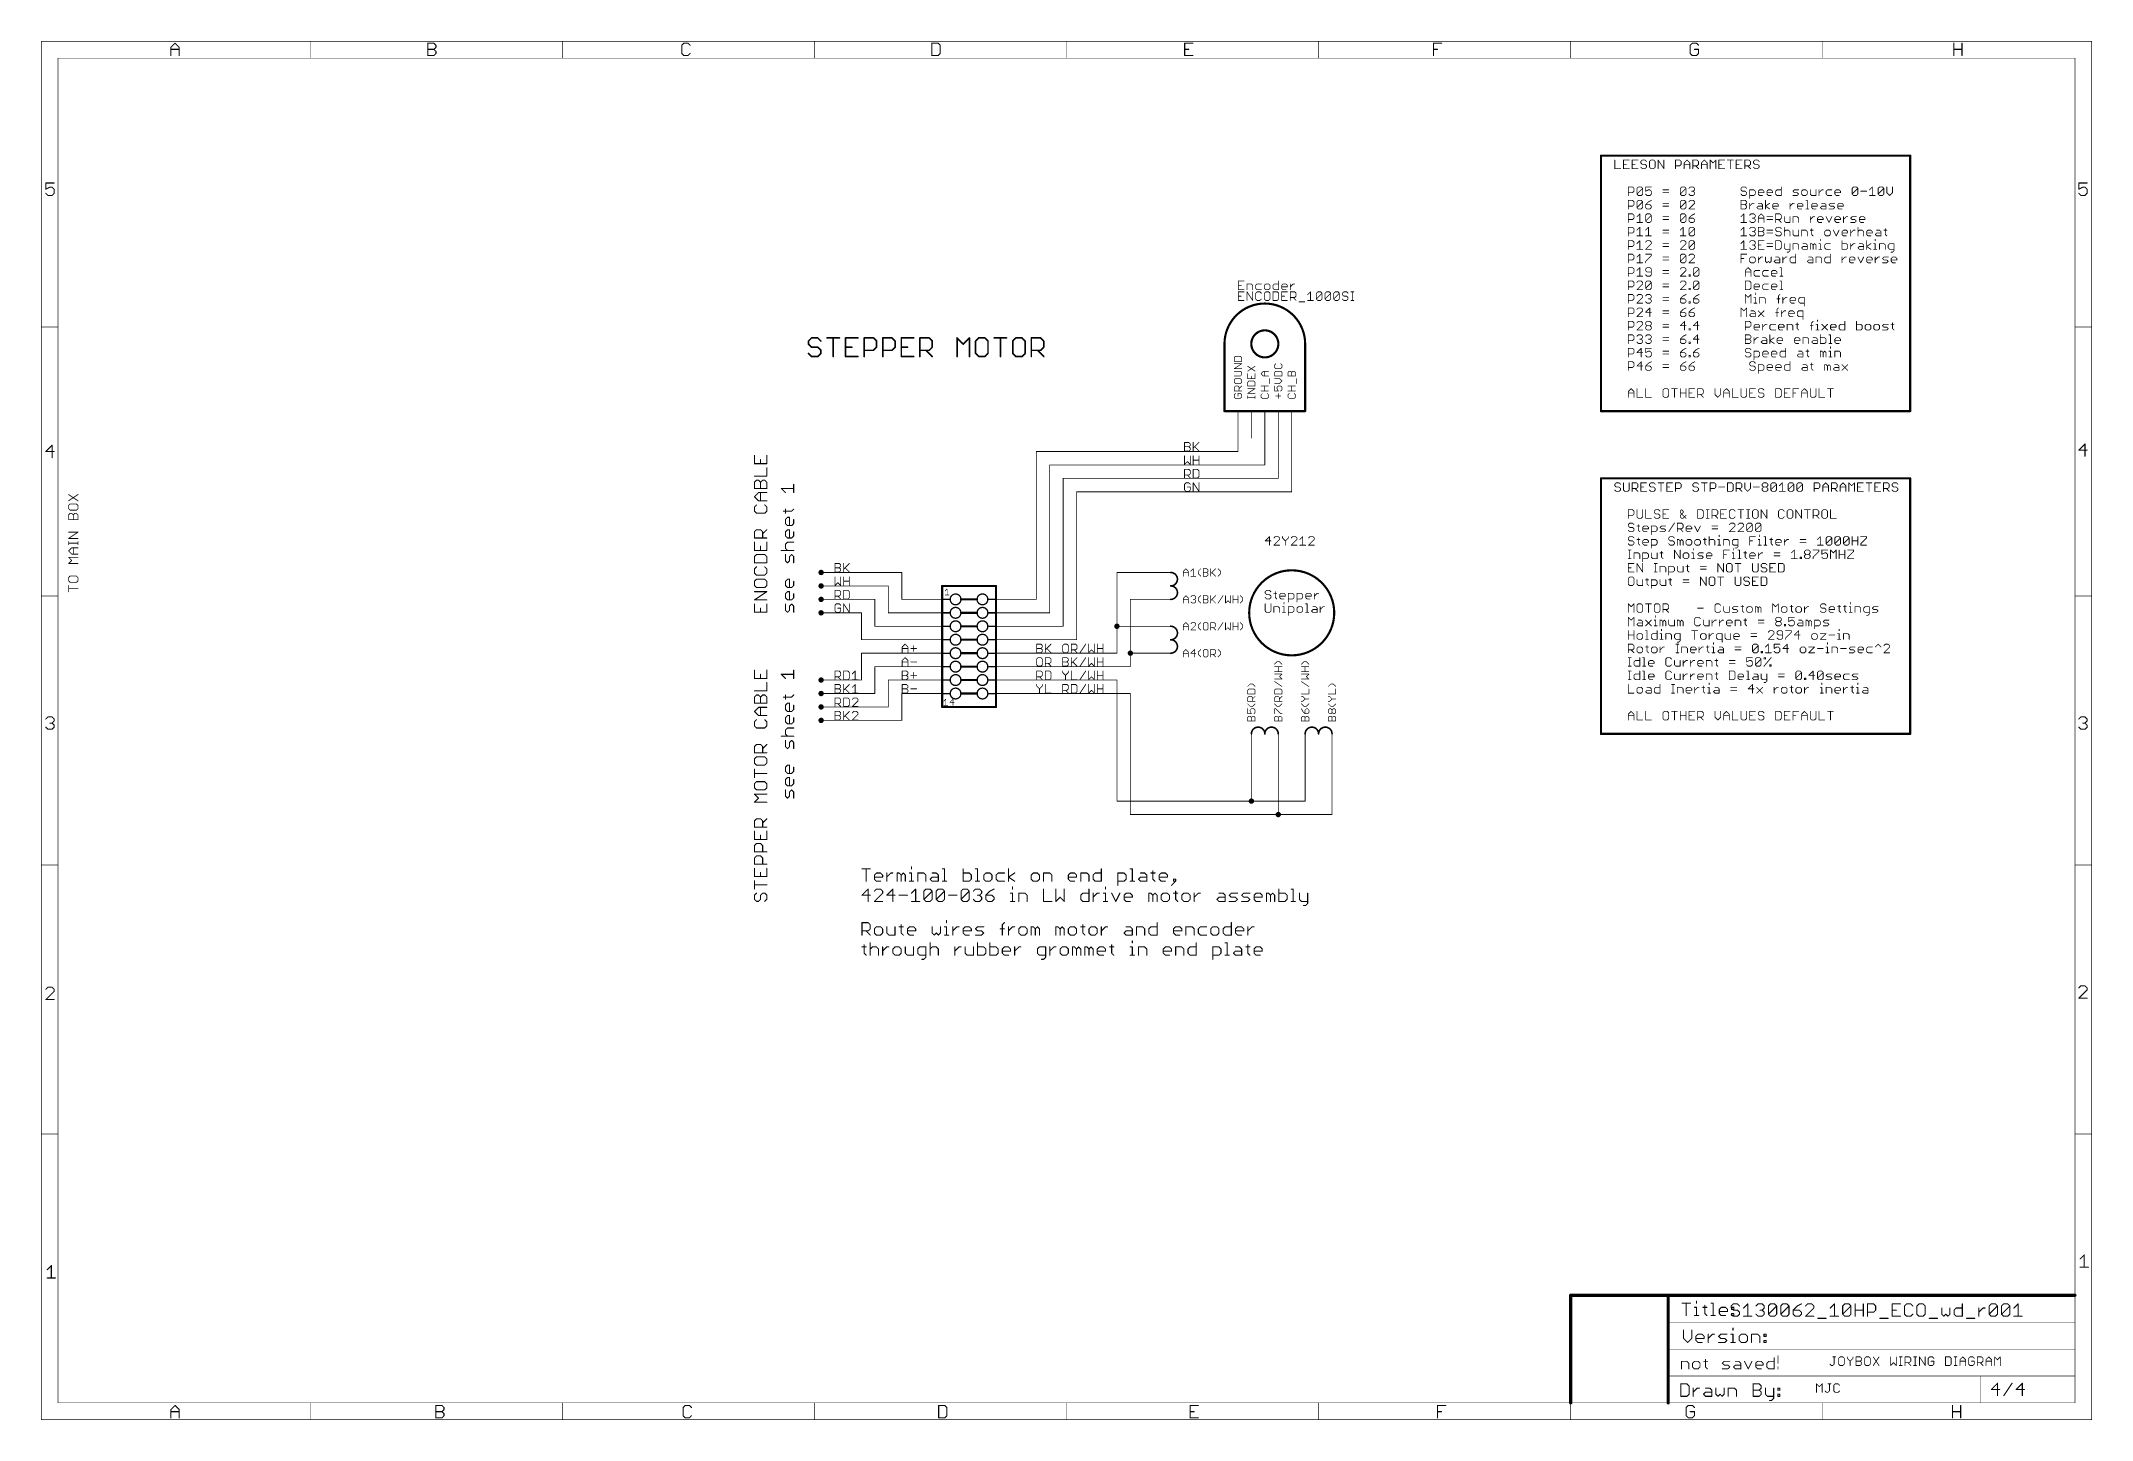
# Model space of a CAD drawing. Extents: x 0 to 387, y 0 to 260.
import ezdxf

# ---------------------------------------------------------------- set-up
doc = ezdxf.new("R2010")
doc.units = 0
for name, color, linetype in [('91', 94, 'CONTINUOUS'), ('94', 14, 'CONTINUOUS'), ('95', 251, 'CONTINUOUS'), ('96', 251, 'CONTINUOUS')]:
    doc.layers.add(name, color=color, linetype=linetype)

msp = doc.modelspace()

# ---------------------------------------------------------------- linework, layer by layer
at = {"layer": '91'}
for points, const_width in [([(294.64, 238.76), (353.06, 238.76)], 0.4064), ([(294.64, 190.5), (294.64, 238.76)], 0.4064), ([(353.06, 238.76), (353.06, 190.5)], 0.4064), ([(353.06, 190.5), (294.64, 190.5)], 0.4064), ([(187.96, 154.94), (187.96, 182.88)], 0.1524), ([(187.96, 182.88), (226.06, 182.88)], 0.1524), ([(226.06, 182.88), (226.06, 185.42)], 0.1524), ([(231.14, 180.34), (231.14, 185.42)], 0.1524), ([(233.68, 177.8), (233.68, 185.42)], 0.1524), ([(236.22, 175.26), (236.22, 185.42)], 0.1524), ([(190.5, 152.4), (190.5, 180.34)], 0.1524), ([(190.5, 180.34), (231.14, 180.34)], 0.1524), ([(193.04, 149.86), (193.04, 177.8)], 0.1524), ([(193.04, 177.8), (233.68, 177.8)], 0.1524), ([(195.58, 147.32), (195.58, 175.26)], 0.1524), ([(195.58, 175.26), (236.22, 175.26)], 0.1524), ([(294.64, 177.8), (353.06, 177.8)], 0.4064), ([(294.64, 129.54), (294.64, 177.8)], 0.4064), ([(353.06, 177.8), (353.06, 129.54)], 0.4064), ([(162.56, 160.02), (147.32, 160.02)], 0.1524), ([(162.56, 154.94), (162.56, 160.02)], 0.1524), ([(203.2, 160.02), (210.82, 160.02)], 0.1524), ([(203.2, 149.86), (203.2, 160.02)], 0.1524), ([(160.02, 157.48), (147.32, 157.48)], 0.1524), ([(157.48, 154.94), (147.32, 154.94)], 0.1524), ([(157.48, 149.86), (157.48, 154.94)], 0.1524), ([(160.02, 152.4), (160.02, 157.48)], 0.1524), ([(165.1, 154.94), (162.56, 154.94)], 0.1524), ([(185.42, 154.94), (187.96, 154.94)], 0.1524), ([(210.82, 154.94), (205.74, 154.94)], 0.1524), ([(205.74, 154.94), (205.74, 144.78)], 0.1524), ([(154.94, 152.4), (147.32, 152.4)], 0.1524), ([(154.94, 147.32), (154.94, 152.4)], 0.1524), ([(165.1, 152.4), (160.02, 152.4)], 0.1524), ([(185.42, 152.4), (190.5, 152.4)], 0.1524), ([(165.1, 147.32), (154.94, 147.32)], 0.1524), ([(165.1, 149.86), (157.48, 149.86)], 0.1524), ([(185.42, 149.86), (193.04, 149.86)], 0.1524), ([(185.42, 147.32), (195.58, 147.32)], 0.1524), ([(203.2, 144.78), (203.2, 149.86)], 0.1524), ([(210.82, 149.86), (203.2, 149.86)], 0.1524), ([(165.1, 144.78), (154.94, 144.78)], 0.1524), ([(154.94, 144.78), (154.94, 139.7)], 0.1524), ([(185.42, 144.78), (203.2, 144.78)], 0.1524), ([(210.82, 144.78), (205.74, 144.78)], 0.1524), ([(205.74, 142.24), (205.74, 144.78)], 0.1524), ([(154.94, 139.7), (147.32, 139.7)], 0.1524), ([(165.1, 142.24), (157.48, 142.24)], 0.1524), ([(157.48, 142.24), (157.48, 137.16)], 0.1524), ([(165.1, 139.7), (160.02, 139.7)], 0.1524), ([(160.02, 139.7), (160.02, 134.62)], 0.1524), ([(185.42, 142.24), (205.74, 142.24)], 0.1524), ([(185.42, 139.7), (203.2, 139.7)], 0.1524), ([(203.2, 116.84), (203.2, 139.7)], 0.1524), ([(157.48, 137.16), (147.32, 137.16)], 0.1524), ([(165.1, 137.16), (162.56, 137.16)], 0.1524), ([(162.56, 137.16), (162.56, 132.08)], 0.1524), ([(185.42, 137.16), (205.74, 137.16)], 0.1524), ([(205.74, 114.3), (205.74, 137.16)], 0.1524), ([(160.02, 134.62), (147.32, 134.62)], 0.1524), ([(162.56, 132.08), (147.32, 132.08)], 0.1524), ([(353.06, 129.54), (294.64, 129.54)], 0.4064), ([(228.6, 127), (228.6, 116.84)], 0.1524), ([(233.68, 127), (233.68, 114.3)], 0.1524), ([(238.76, 127), (238.76, 116.84)], 0.1524), ([(243.84, 127), (243.84, 114.3)], 0.1524), ([(228.6, 116.84), (203.2, 116.84)], 0.1524), ([(238.76, 116.84), (228.6, 116.84)], 0.1524), ([(233.68, 114.3), (205.74, 114.3)], 0.1524), ([(243.84, 114.3), (233.68, 114.3)], 0.1524)]:
    msp.add_lwpolyline(points, dxfattribs=dict(at, const_width=const_width))
for points, const_width in [([(294.64, 238.8616, 1), (294.64, 238.6584)], 0.2032), ([(294.7416, 238.76, 1), (294.5384, 238.76)], 0.2032), ([(353.1616, 238.76, 1), (352.9584, 238.76)], 0.2032), ([(353.06, 238.6584, 1), (353.06, 238.8616)], 0.2032), ([(294.64, 190.6016, 1), (294.64, 190.3984)], 0.2032), ([(294.5384, 190.5, 1), (294.7416, 190.5)], 0.2032), ([(352.9584, 190.5, 1), (353.1616, 190.5)], 0.2032), ([(353.06, 190.3984, 1), (353.06, 190.6016)], 0.2032), ([(187.9981, 182.88, 1), (187.9219, 182.88)], 0.0762), ([(187.96, 182.9181, 1), (187.96, 182.8419)], 0.0762), ([(226.0981, 185.42, 1), (226.0219, 185.42)], 0.0762), ([(226.0219, 182.88, 1), (226.0981, 182.88)], 0.0762), ([(226.06, 182.8419, 1), (226.06, 182.9181)], 0.0762), ([(231.1781, 185.42, 1), (231.1019, 185.42)], 0.0762), ([(233.7181, 185.42, 1), (233.6419, 185.42)], 0.0762), ([(236.2581, 185.42, 1), (236.1819, 185.42)], 0.0762), ([(190.5381, 180.34, 1), (190.4619, 180.34)], 0.0762), ([(190.5, 180.3781, 1), (190.5, 180.3019)], 0.0762), ([(231.1019, 180.34, 1), (231.1781, 180.34)], 0.0762), ([(231.14, 180.3019, 1), (231.14, 180.3781)], 0.0762), ([(193.0781, 177.8, 1), (193.0019, 177.8)], 0.0762), ([(193.04, 177.8381, 1), (193.04, 177.7619)], 0.0762), ([(195.6181, 175.26, 1), (195.5419, 175.26)], 0.0762), ([(195.58, 175.2981, 1), (195.58, 175.2219)], 0.0762), ([(233.6419, 177.8, 1), (233.7181, 177.8)], 0.0762), ([(233.68, 177.7619, 1), (233.68, 177.8381)], 0.0762), ([(236.1819, 175.26, 1), (236.2581, 175.26)], 0.0762), ([(236.22, 175.2219, 1), (236.22, 175.2981)], 0.0762), ([(294.64, 177.9016, 1), (294.64, 177.6984)], 0.2032), ([(294.7416, 177.8, 1), (294.5384, 177.8)], 0.2032), ([(353.1616, 177.8, 1), (352.9584, 177.8)], 0.2032), ([(353.06, 177.6984, 1), (353.06, 177.9016)], 0.2032), ([(147.32, 159.766, 1), (147.32, 160.274, 1), (147.32, 159.766)], 0.508), ([(147.32, 160.0581, 1), (147.32, 159.9819)], 0.0762), ([(162.5981, 160.02, 1), (162.5219, 160.02)], 0.0762), ([(162.56, 159.9819, 1), (162.56, 160.0581)], 0.0762), ([(203.2, 160.0581, 1), (203.2, 159.9819)], 0.0762), ([(203.2381, 160.02, 1), (203.1619, 160.02)], 0.0762), ([(210.82, 159.9819, 1), (210.82, 160.0581)], 0.0762), ([(147.32, 157.226, 1), (147.32, 157.734, 1), (147.32, 157.226)], 0.508), ([(147.32, 154.686, 1), (147.32, 155.194, 1), (147.32, 154.686)], 0.508), ([(147.32, 157.5181, 1), (147.32, 157.4419)], 0.0762), ([(147.32, 154.9781, 1), (147.32, 154.9019)], 0.0762), ([(157.5181, 154.94, 1), (157.4419, 154.94)], 0.0762), ([(157.48, 154.9019, 1), (157.48, 154.9781)], 0.0762), ([(160.0581, 157.48, 1), (159.9819, 157.48)], 0.0762), ([(160.02, 157.4419, 1), (160.02, 157.5181)], 0.0762), ([(162.56, 154.9781, 1), (162.56, 154.9019)], 0.0762), ([(165.1, 154.9019, 1), (165.1, 154.9781)], 0.0762), ([(185.42, 154.9781, 1), (185.42, 154.9019)], 0.0762), ([(187.96, 154.9019, 1), (187.96, 154.9781)], 0.0762), ([(205.74, 154.9781, 1), (205.74, 154.9019)], 0.0762), ([(205.7781, 154.94, 1), (205.7019, 154.94)], 0.0762), ([(210.82, 154.9019, 1), (210.82, 154.9781)], 0.0762), ([(147.32, 152.146, 1), (147.32, 152.654, 1), (147.32, 152.146)], 0.508), ([(147.32, 152.4381, 1), (147.32, 152.3619)], 0.0762), ([(154.9781, 152.4, 1), (154.9019, 152.4)], 0.0762), ([(154.94, 152.3619, 1), (154.94, 152.4381)], 0.0762), ([(160.02, 152.4381, 1), (160.02, 152.3619)], 0.0762), ([(159.9819, 152.4, 1), (160.0581, 152.4)], 0.0762), ([(162.5219, 154.94, 1), (162.5981, 154.94)], 0.0762), ([(165.1, 152.3619, 1), (165.1, 152.4381)], 0.0762), ([(185.42, 152.4381, 1), (185.42, 152.3619)], 0.0762), ([(187.9219, 154.94, 1), (187.9981, 154.94)], 0.0762), ([(190.4619, 152.4, 1), (190.5381, 152.4)], 0.0762), ([(190.5, 152.3619, 1), (190.5, 152.4381)], 0.0762), ([(154.94, 147.3581, 1), (154.94, 147.2819)], 0.0762), ([(154.9019, 147.32, 1), (154.9781, 147.32)], 0.0762), ([(157.48, 149.8981, 1), (157.48, 149.8219)], 0.0762), ([(157.4419, 149.86, 1), (157.5181, 149.86)], 0.0762), ([(165.1, 149.8219, 1), (165.1, 149.8981)], 0.0762), ([(165.1, 147.2819, 1), (165.1, 147.3581)], 0.0762), ([(185.42, 149.8981, 1), (185.42, 149.8219)], 0.0762), ([(185.42, 147.3581, 1), (185.42, 147.2819)], 0.0762), ([(193.0019, 149.86, 1), (193.0781, 149.86)], 0.0762), ([(193.04, 149.8219, 1), (193.04, 149.8981)], 0.0762), ([(195.5419, 147.32, 1), (195.6181, 147.32)], 0.0762), ([(195.58, 147.2819, 1), (195.58, 147.3581)], 0.0762), ([(203.2, 149.606, 1), (203.2, 150.114, 1), (203.2, 149.606)], 0.508), ([(203.2381, 149.86, 1), (203.1619, 149.86)], 0.0762), ([(203.2, 149.8981, 1), (203.2, 149.8219)], 0.0762), ([(203.1619, 149.86, 1), (203.2381, 149.86)], 0.0762), ([(210.82, 149.8219, 1), (210.82, 149.8981)], 0.0762), ([(154.94, 144.8181, 1), (154.94, 144.7419)], 0.0762), ([(154.9781, 144.78, 1), (154.9019, 144.78)], 0.0762), ([(165.1, 144.7419, 1), (165.1, 144.8181)], 0.0762), ([(185.42, 144.8181, 1), (185.42, 144.7419)], 0.0762), ([(203.1619, 144.78, 1), (203.2381, 144.78)], 0.0762), ([(203.2, 144.7419, 1), (203.2, 144.8181)], 0.0762), ([(205.74, 144.526, 1), (205.74, 145.034, 1), (205.74, 144.526)], 0.508), ([(205.74, 144.8181, 1), (205.74, 144.7419)], 0.0762), ([(205.7781, 144.78, 1), (205.7019, 144.78)], 0.0762), ([(205.7019, 144.78, 1), (205.7781, 144.78)], 0.0762), ([(210.82, 144.7419, 1), (210.82, 144.8181)], 0.0762), ([(147.32, 139.446, 1), (147.32, 139.954, 1), (147.32, 139.446)], 0.508), ([(147.32, 139.7381, 1), (147.32, 139.6619)], 0.0762), ([(154.9019, 139.7, 1), (154.9781, 139.7)], 0.0762), ([(154.94, 139.6619, 1), (154.94, 139.7381)], 0.0762), ([(157.48, 142.2781, 1), (157.48, 142.2019)], 0.0762), ([(157.5181, 142.24, 1), (157.4419, 142.24)], 0.0762), ([(160.02, 139.7381, 1), (160.02, 139.6619)], 0.0762), ([(160.0581, 139.7, 1), (159.9819, 139.7)], 0.0762), ([(165.1, 142.2019, 1), (165.1, 142.2781)], 0.0762), ([(165.1, 139.6619, 1), (165.1, 139.7381)], 0.0762), ([(185.42, 142.2781, 1), (185.42, 142.2019)], 0.0762), ([(185.42, 139.7381, 1), (185.42, 139.6619)], 0.0762), ([(203.2381, 139.7, 1), (203.1619, 139.7)], 0.0762), ([(203.2, 139.6619, 1), (203.2, 139.7381)], 0.0762), ([(205.7019, 142.24, 1), (205.7781, 142.24)], 0.0762), ([(205.74, 142.2019, 1), (205.74, 142.2781)], 0.0762), ([(147.32, 136.906, 1), (147.32, 137.414, 1), (147.32, 136.906)], 0.508), ([(147.32, 137.1981, 1), (147.32, 137.1219)], 0.0762), ([(157.4419, 137.16, 1), (157.5181, 137.16)], 0.0762), ([(157.48, 137.1219, 1), (157.48, 137.1981)], 0.0762), ([(162.56, 137.1981, 1), (162.56, 137.1219)], 0.0762), ([(162.5981, 137.16, 1), (162.5219, 137.16)], 0.0762), ([(165.1, 137.1219, 1), (165.1, 137.1981)], 0.0762), ([(185.42, 137.1981, 1), (185.42, 137.1219)], 0.0762), ([(205.7781, 137.16, 1), (205.7019, 137.16)], 0.0762), ([(205.74, 137.1219, 1), (205.74, 137.1981)], 0.0762), ([(147.32, 134.366, 1), (147.32, 134.874, 1), (147.32, 134.366)], 0.508), ([(147.32, 131.826, 1), (147.32, 132.334, 1), (147.32, 131.826)], 0.508), ([(147.32, 134.6581, 1), (147.32, 134.5819)], 0.0762), ([(147.32, 132.1181, 1), (147.32, 132.0419)], 0.0762), ([(159.9819, 134.62, 1), (160.0581, 134.62)], 0.0762), ([(160.02, 134.5819, 1), (160.02, 134.6581)], 0.0762), ([(162.5219, 132.08, 1), (162.5981, 132.08)], 0.0762), ([(162.56, 132.0419, 1), (162.56, 132.1181)], 0.0762), ([(294.64, 129.6416, 1), (294.64, 129.4384)], 0.2032), ([(294.5384, 129.54, 1), (294.7416, 129.54)], 0.2032), ([(352.9584, 129.54, 1), (353.1616, 129.54)], 0.2032), ([(353.06, 129.4384, 1), (353.06, 129.6416)], 0.2032), ([(228.6381, 127, 1), (228.5619, 127)], 0.0762), ([(233.7181, 127, 1), (233.6419, 127)], 0.0762), ([(238.7981, 127, 1), (238.7219, 127)], 0.0762), ([(243.8781, 127, 1), (243.8019, 127)], 0.0762), ([(203.2, 116.8781, 1), (203.2, 116.8019)], 0.0762), ([(203.1619, 116.84, 1), (203.2381, 116.84)], 0.0762), ([(228.6, 116.586, 1), (228.6, 117.094, 1), (228.6, 116.586)], 0.508), ([(228.6, 116.8781, 1), (228.6, 116.8019)], 0.0762), ([(228.5619, 116.84, 1), (228.6381, 116.84)], 0.0762), ([(228.6, 116.8019, 1), (228.6, 116.8781)], 0.0762), ([(238.7219, 116.84, 1), (238.7981, 116.84)], 0.0762), ([(238.76, 116.8019, 1), (238.76, 116.8781)], 0.0762), ([(205.74, 114.3381, 1), (205.74, 114.2619)], 0.0762), ([(205.7019, 114.3, 1), (205.7781, 114.3)], 0.0762), ([(233.68, 114.046, 1), (233.68, 114.554, 1), (233.68, 114.046)], 0.508), ([(233.68, 114.3381, 1), (233.68, 114.2619)], 0.0762), ([(233.6419, 114.3, 1), (233.7181, 114.3)], 0.0762), ([(233.68, 114.2619, 1), (233.68, 114.3381)], 0.0762), ([(243.8019, 114.3, 1), (243.8781, 114.3)], 0.0762), ([(243.84, 114.2619, 1), (243.84, 114.3381)], 0.0762)]:
    msp.add_lwpolyline(points, format="xyb", dxfattribs=dict(at, const_width=const_width))
at = {"layer": '94'}
for points, const_width in [([(50.8, 260.35), (0, 260.35)], 0.1016), ([(0, 260.35), (0, 206.375)], 0.1016), ([(24.4856, 259.2168), (25.2652, 259.9964)], 0.2032), ([(25.2652, 259.9964), (26.0448, 259.2168)], 0.2032), ([(98.425, 260.35), (50.8, 260.35)], 0.1016), ([(50.8, 257.175), (50.8, 260.35)], 0.1016), ([(72.9996, 257.6576), (72.9996, 259.9964)], 0.2032), ([(72.9996, 259.9964), (74.169, 259.9964)], 0.2032), ([(74.169, 259.9964), (74.5588, 259.6066)], 0.2032), ([(74.5588, 259.6066), (74.5588, 259.2168)], 0.2032), ([(146.05, 260.35), (98.425, 260.35)], 0.1016), ([(98.425, 257.175), (98.425, 260.35)], 0.1016), ([(121.3954, 259.9964), (121.0056, 259.6066)], 0.2032), ([(121.0056, 259.6066), (121.0056, 258.0474)], 0.2032), ([(122.175, 259.9964), (121.3954, 259.9964)], 0.2032), ([(122.5648, 259.6066), (122.175, 259.9964)], 0.2032), ([(193.675, 260.35), (146.05, 260.35)], 0.1016), ([(146.05, 257.175), (146.05, 260.35)], 0.1016), ([(168.2496, 259.9964), (168.2496, 257.6576)], 0.2032), ([(169.419, 259.9964), (168.2496, 259.9964)], 0.2032), ([(169.8088, 259.6066), (169.419, 259.9964)], 0.2032), ([(169.8088, 258.0474), (169.8088, 259.6066)], 0.2032), ([(241.3, 260.35), (193.675, 260.35)], 0.1016), ([(193.675, 260.35), (193.675, 257.175)], 0.1016), ([(217.5608, 259.9964), (216.0016, 259.9964)], 0.2032), ([(216.0016, 259.9964), (216.0016, 257.6576)], 0.2032), ([(288.925, 260.35), (241.3, 260.35)], 0.1016), ([(241.3, 260.35), (241.3, 257.175)], 0.1016), ([(262.9916, 257.6576), (262.9916, 259.9964)], 0.2032), ([(262.9916, 259.9964), (264.5508, 259.9964)], 0.2032), ([(336.55, 260.35), (288.925, 260.35)], 0.1016), ([(288.925, 260.35), (288.925, 257.175)], 0.1016), ([(311.8954, 259.9964), (311.5056, 259.6066)], 0.2032), ([(311.5056, 259.6066), (311.5056, 258.0474)], 0.2032), ([(312.675, 259.9964), (311.8954, 259.9964)], 0.2032), ([(313.0648, 259.6066), (312.675, 259.9964)], 0.2032), ([(387.35, 260.35), (336.55, 260.35)], 0.1016), ([(336.55, 260.35), (336.55, 257.175)], 0.1016), ([(361.2896, 257.6576), (361.2896, 259.9964)], 0.2032), ([(362.8488, 259.9964), (362.8488, 257.6576)], 0.2032), ([(387.35, 206.375), (387.35, 260.35)], 0.1016), ([(50.8, 257.175), (3.175, 257.175)], 0.1016), ([(3.175, 257.175), (3.175, 206.375)], 0.1016), ([(24.4856, 257.6576), (24.4856, 259.2168)], 0.2032), ([(24.4856, 258.827), (26.0448, 258.827)], 0.2032), ([(26.0448, 259.2168), (26.0448, 257.6576)], 0.2032), ([(98.425, 257.175), (50.8, 257.175)], 0.1016), ([(72.9996, 258.827), (74.169, 258.827)], 0.2032), ([(74.169, 257.6576), (72.9996, 257.6576)], 0.2032), ([(74.5588, 259.2168), (74.169, 258.827)], 0.2032), ([(74.169, 258.827), (74.5588, 258.4372)], 0.2032), ([(74.5588, 258.0474), (74.169, 257.6576)], 0.2032), ([(74.5588, 258.4372), (74.5588, 258.0474)], 0.2032), ([(146.05, 257.175), (98.425, 257.175)], 0.1016), ([(121.0056, 258.0474), (121.3954, 257.6576)], 0.2032), ([(121.3954, 257.6576), (122.175, 257.6576)], 0.2032), ([(122.175, 257.6576), (122.5648, 258.0474)], 0.2032), ([(193.675, 257.175), (146.05, 257.175)], 0.1016), ([(168.2496, 257.6576), (169.419, 257.6576)], 0.2032), ([(169.419, 257.6576), (169.8088, 258.0474)], 0.2032), ([(241.3, 257.175), (193.675, 257.175)], 0.1016), ([(216.0016, 258.827), (216.7812, 258.827)], 0.2032), ([(216.0016, 257.6576), (217.5608, 257.6576)], 0.2032), ([(288.925, 257.175), (241.3, 257.175)], 0.1016), ([(262.9916, 258.827), (263.7712, 258.827)], 0.2032), ([(336.55, 257.175), (288.925, 257.175)], 0.1016), ([(311.5056, 258.0474), (311.8954, 257.6576)], 0.2032), ([(311.8954, 257.6576), (312.675, 257.6576)], 0.2032), ([(313.0648, 258.827), (312.2852, 258.827)], 0.2032), ([(312.675, 257.6576), (313.0648, 258.0474)], 0.2032), ([(313.0648, 258.0474), (313.0648, 258.827)], 0.2032), ([(384.175, 257.175), (336.55, 257.175)], 0.1016), ([(361.2896, 258.827), (362.8488, 258.827)], 0.2032), ([(384.175, 206.375), (384.175, 257.175)], 0.1016), ([(297.2562, 237.9232), (297.2562, 236.2962)], 0.1524), ([(297.2562, 236.2962), (298.3409, 236.2962)], 0.1524), ([(299.978, 237.9232), (298.8934, 237.9232)], 0.1524), ([(298.8934, 237.9232), (298.8934, 236.2962)], 0.1524), ([(298.8934, 237.1097), (299.4357, 237.1097)], 0.1524), ([(298.8934, 236.2962), (299.978, 236.2962)], 0.1524), ([(301.6152, 237.9232), (300.5305, 237.9232)], 0.1524), ([(300.5305, 237.9232), (300.5305, 236.2962)], 0.1524), ([(300.5305, 237.1097), (301.0728, 237.1097)], 0.1524), ([(300.5305, 236.2962), (301.6152, 236.2962)], 0.1524), ([(302.4388, 237.9232), (302.1677, 237.652)], 0.1524), ([(302.1677, 237.652), (302.1677, 237.3809)], 0.1524), ([(302.1677, 237.3809), (302.4388, 237.1097)], 0.1524), ([(302.4388, 236.2962), (302.1677, 236.5674)], 0.1524), ([(302.9812, 237.9232), (302.4388, 237.9232)], 0.1524), ([(302.4388, 237.1097), (302.9812, 237.1097)], 0.1524), ([(302.9812, 236.2962), (302.4388, 236.2962)], 0.1524), ([(303.2523, 237.652), (302.9812, 237.9232)], 0.1524), ([(302.9812, 237.1097), (303.2523, 236.8385)], 0.1524), ([(303.2523, 236.5674), (302.9812, 236.2962)], 0.1524), ([(303.2523, 236.8385), (303.2523, 236.5674)], 0.1524), ([(304.076, 237.9232), (303.8048, 237.652)], 0.1524), ([(303.8048, 237.652), (303.8048, 236.5674)], 0.1524), ([(303.8048, 236.5674), (304.076, 236.2962)], 0.1524), ([(304.6183, 237.9232), (304.076, 237.9232)], 0.1524), ([(304.076, 236.2962), (304.6183, 236.2962)], 0.1524), ([(304.8895, 237.652), (304.6183, 237.9232)], 0.1524), ([(304.6183, 236.2962), (304.8895, 236.5674)], 0.1524), ([(304.8895, 236.5674), (304.8895, 237.652)], 0.1524), ([(305.442, 236.2962), (305.442, 237.9232)], 0.1524), ([(305.442, 237.9232), (306.5266, 236.2962)], 0.1524), ([(306.5266, 236.2962), (306.5266, 237.9232)], 0.1524), ([(308.7163, 236.2962), (308.7163, 237.9232)], 0.1524), ([(308.7163, 237.9232), (309.5298, 237.9232)], 0.1524), ([(309.5298, 236.8385), (308.7163, 236.8385)], 0.1524), ([(309.5298, 237.9232), (309.801, 237.652)], 0.1524), ([(309.801, 237.1097), (309.5298, 236.8385)], 0.1524), ([(309.801, 237.652), (309.801, 237.1097)], 0.1524), ([(310.3535, 237.3809), (310.8958, 237.9232)], 0.1524), ([(310.3535, 236.2962), (310.3535, 237.3809)], 0.1524), ([(310.3535, 237.1097), (311.4381, 237.1097)], 0.1524), ([(310.8958, 237.9232), (311.4381, 237.3809)], 0.1524), ([(311.4381, 237.3809), (311.4381, 236.2962)], 0.1524), ([(311.9906, 236.2962), (311.9906, 237.9232)], 0.1524), ([(311.9906, 237.9232), (312.8041, 237.9232)], 0.1524), ([(312.8041, 236.8385), (311.9906, 236.8385)], 0.1524), ([(312.5329, 236.8385), (313.0753, 236.2962)], 0.1524), ([(312.8041, 237.9232), (313.0753, 237.652)], 0.1524), ([(313.0753, 237.1097), (312.8041, 236.8385)], 0.1524), ([(313.0753, 237.652), (313.0753, 237.1097)], 0.1524), ([(313.6278, 237.3809), (314.1701, 237.9232)], 0.1524), ([(313.6278, 236.2962), (313.6278, 237.3809)], 0.1524), ([(313.6278, 237.1097), (314.7124, 237.1097)], 0.1524), ([(314.1701, 237.9232), (314.7124, 237.3809)], 0.1524), ([(314.7124, 237.3809), (314.7124, 236.2962)], 0.1524), ([(315.2649, 236.2962), (315.2649, 237.9232)], 0.1524), ([(315.2649, 237.9232), (315.8072, 237.3809)], 0.1524), ([(315.8072, 237.3809), (316.3496, 237.9232)], 0.1524), ([(316.3496, 237.9232), (316.3496, 236.2962)], 0.1524), ([(317.9867, 237.9232), (316.9021, 237.9232)], 0.1524), ([(316.9021, 237.9232), (316.9021, 236.2962)], 0.1524), ([(316.9021, 237.1097), (317.4444, 237.1097)], 0.1524), ([(316.9021, 236.2962), (317.9867, 236.2962)], 0.1524), ([(318.5392, 237.9232), (319.6239, 237.9232)], 0.1524), ([(319.0816, 236.2962), (319.0816, 237.9232)], 0.1524), ([(321.261, 237.9232), (320.1764, 237.9232)], 0.1524), ([(320.1764, 237.9232), (320.1764, 236.2962)], 0.1524), ([(320.1764, 237.1097), (320.7187, 237.1097)], 0.1524), ([(320.1764, 236.2962), (321.261, 236.2962)], 0.1524), ([(321.8135, 236.2962), (321.8135, 237.9232)], 0.1524), ([(321.8135, 237.9232), (322.627, 237.9232)], 0.1524), ([(322.627, 236.8385), (321.8135, 236.8385)], 0.1524), ([(322.3559, 236.8385), (322.8982, 236.2962)], 0.1524), ([(322.627, 237.9232), (322.8982, 237.652)], 0.1524), ([(322.8982, 237.1097), (322.627, 236.8385)], 0.1524), ([(322.8982, 237.652), (322.8982, 237.1097)], 0.1524), ([(323.7219, 237.9232), (323.4507, 237.652)], 0.1524), ([(323.4507, 237.652), (323.4507, 237.3809)], 0.1524), ([(323.4507, 237.3809), (323.7219, 237.1097)], 0.1524), ([(323.7219, 236.2962), (323.4507, 236.5674)], 0.1524), ([(324.2642, 237.9232), (323.7219, 237.9232)], 0.1524), ([(323.7219, 237.1097), (324.2642, 237.1097)], 0.1524), ([(324.2642, 236.2962), (323.7219, 236.2962)], 0.1524), ([(324.5354, 237.652), (324.2642, 237.9232)], 0.1524), ([(324.2642, 237.1097), (324.5354, 236.8385)], 0.1524), ([(324.5354, 236.5674), (324.2642, 236.2962)], 0.1524), ([(324.5354, 236.8385), (324.5354, 236.5674)], 0.1524), ([(2.4228, 233.5804), (0.8636, 233.5804)], 0.2032), ([(0.8636, 233.5804), (0.8636, 232.411)], 0.2032), ([(0.8636, 232.411), (1.6432, 232.8008)], 0.2032), ([(1.6432, 232.8008), (2.033, 232.8008)], 0.2032), ([(2.033, 232.8008), (2.4228, 232.411)], 0.2032), ([(2.4228, 232.411), (2.4228, 231.6314)], 0.2032), ([(299.7962, 231.2162), (299.7962, 232.8432)], 0.1524), ([(299.7962, 232.8432), (300.6097, 232.8432)], 0.1524), ([(300.6097, 232.8432), (300.8809, 232.572)], 0.1524), ([(300.8809, 232.572), (300.8809, 232.0297)], 0.1524), ([(301.4334, 232.572), (301.7045, 232.8432)], 0.1524), ([(301.4334, 231.4874), (301.4334, 232.572)], 0.1524), ([(301.4334, 231.4874), (302.518, 232.572)], 0.1524), ([(301.7045, 232.8432), (302.2468, 232.8432)], 0.1524), ([(302.2468, 232.8432), (302.518, 232.572)], 0.1524), ([(302.518, 232.572), (302.518, 231.4874)], 0.1524), ([(304.1552, 232.8432), (303.0705, 232.8432)], 0.1524), ([(303.0705, 232.8432), (303.0705, 232.0297)], 0.1524), ([(309.6191, 232.572), (309.8903, 232.8432)], 0.1524), ([(309.6191, 231.4874), (309.6191, 232.572)], 0.1524), ([(309.6191, 231.4874), (310.7038, 232.572)], 0.1524), ([(309.8903, 232.8432), (310.4326, 232.8432)], 0.1524), ([(310.4326, 232.8432), (310.7038, 232.572)], 0.1524), ([(310.7038, 232.572), (310.7038, 231.4874)], 0.1524), ([(311.2563, 232.572), (311.5275, 232.8432)], 0.1524), ([(311.5275, 232.8432), (312.0698, 232.8432)], 0.1524), ([(312.0698, 232.8432), (312.341, 232.572)], 0.1524), ([(312.341, 232.572), (312.341, 232.3009)], 0.1524), ([(321.3504, 232.8432), (321.0792, 232.572)], 0.1524), ([(321.0792, 232.572), (321.0792, 232.3009)], 0.1524), ([(321.8927, 232.8432), (321.3504, 232.8432)], 0.1524), ([(322.1639, 232.572), (321.8927, 232.8432)], 0.1524), ([(328.7125, 232.8432), (328.7125, 231.2162)], 0.1524), ([(342.0894, 232.572), (342.3606, 232.8432)], 0.1524), ([(342.0894, 231.4874), (342.0894, 232.572)], 0.1524), ([(342.0894, 231.4874), (343.1741, 232.572)], 0.1524), ([(342.3606, 232.8432), (342.9029, 232.8432)], 0.1524), ([(342.9029, 232.8432), (343.1741, 232.572)], 0.1524), ([(343.1741, 232.572), (343.1741, 231.4874)], 0.1524), ([(345.3637, 232.3009), (345.906, 232.8432)], 0.1524), ([(345.906, 232.8432), (345.906, 231.2162)], 0.1524), ([(347.0009, 232.572), (347.272, 232.8432)], 0.1524), ([(347.0009, 231.4874), (347.0009, 232.572)], 0.1524), ([(347.0009, 231.4874), (348.0855, 232.572)], 0.1524), ([(347.272, 232.8432), (347.8144, 232.8432)], 0.1524), ([(347.8144, 232.8432), (348.0855, 232.572)], 0.1524), ([(348.0855, 232.572), (348.0855, 231.4874)], 0.1524), ([(348.638, 232.8432), (348.638, 231.7585)], 0.1524), ([(349.7227, 231.7585), (349.7227, 232.8432)], 0.1524), ([(386.4708, 233.5804), (384.9116, 233.5804)], 0.2032), ([(384.9116, 233.5804), (384.9116, 232.411)], 0.2032), ([(384.9116, 232.411), (385.6912, 232.8008)], 0.2032), ([(385.6912, 232.8008), (386.081, 232.8008)], 0.2032), ([(386.081, 232.8008), (386.4708, 232.411)], 0.2032), ([(386.4708, 232.411), (386.4708, 231.6314)], 0.2032), ([(1.2534, 231.2416), (0.8636, 231.6314)], 0.2032), ([(2.033, 231.2416), (1.2534, 231.2416)], 0.2032), ([(2.4228, 231.6314), (2.033, 231.2416)], 0.2032), ([(300.6097, 231.7585), (299.7962, 231.7585)], 0.1524), ([(299.7962, 228.6762), (299.7962, 230.3032)], 0.1524), ([(299.7962, 230.3032), (300.6097, 230.3032)], 0.1524), ([(300.6097, 229.2185), (299.7962, 229.2185)], 0.1524), ([(300.8809, 232.0297), (300.6097, 231.7585)], 0.1524), ([(300.6097, 230.3032), (300.8809, 230.032)], 0.1524), ([(300.8809, 229.4897), (300.6097, 229.2185)], 0.1524), ([(300.8809, 230.032), (300.8809, 229.4897)], 0.1524), ([(301.7045, 231.2162), (301.4334, 231.4874)], 0.1524), ([(301.4334, 230.032), (301.7045, 230.3032)], 0.1524), ([(301.4334, 228.9474), (301.4334, 230.032)], 0.1524), ([(301.4334, 228.9474), (302.518, 230.032)], 0.1524), ([(301.7045, 228.6762), (301.4334, 228.9474)], 0.1524), ([(302.2468, 231.2162), (301.7045, 231.2162)], 0.1524), ([(301.7045, 230.3032), (302.2468, 230.3032)], 0.1524), ([(302.2468, 228.6762), (301.7045, 228.6762)], 0.1524), ([(302.518, 231.4874), (302.2468, 231.2162)], 0.1524), ([(302.2468, 230.3032), (302.518, 230.032)], 0.1524), ([(302.518, 228.9474), (302.2468, 228.6762)], 0.1524), ([(302.518, 230.032), (302.518, 228.9474)], 0.1524), ([(303.0705, 232.0297), (303.6128, 232.3009)], 0.1524), ([(303.3417, 231.2162), (303.0705, 231.4874)], 0.1524), ([(303.6128, 230.032), (303.0705, 229.4897)], 0.1524), ([(303.0705, 229.4897), (303.0705, 228.9474)], 0.1524), ([(303.884, 229.4897), (303.0705, 229.4897)], 0.1524), ([(303.0705, 228.9474), (303.3417, 228.6762)], 0.1524), ([(303.884, 231.2162), (303.3417, 231.2162)], 0.1524), ([(303.3417, 228.6762), (303.884, 228.6762)], 0.1524), ([(303.6128, 232.3009), (303.884, 232.3009)], 0.1524), ([(304.1552, 230.3032), (303.6128, 230.032)], 0.1524), ([(303.884, 232.3009), (304.1552, 232.0297)], 0.1524), ([(304.1552, 231.4874), (303.884, 231.2162)], 0.1524), ([(304.1552, 229.2185), (303.884, 229.4897)], 0.1524), ([(303.884, 228.6762), (304.1552, 228.9474)], 0.1524), ([(304.1552, 232.0297), (304.1552, 231.4874)], 0.1524), ([(304.1552, 228.9474), (304.1552, 229.2185)], 0.1524), ([(306.3448, 232.3009), (307.4295, 232.3009)], 0.1524), ([(306.3448, 231.7585), (307.4295, 231.7585)], 0.1524), ([(306.3448, 229.7609), (307.4295, 229.7609)], 0.1524), ([(306.3448, 229.2185), (307.4295, 229.2185)], 0.1524), ([(309.8903, 231.2162), (309.6191, 231.4874)], 0.1524), ([(309.6191, 230.032), (309.8903, 230.3032)], 0.1524), ([(309.6191, 228.9474), (309.6191, 230.032)], 0.1524), ([(309.6191, 228.9474), (310.7038, 230.032)], 0.1524), ([(309.8903, 228.6762), (309.6191, 228.9474)], 0.1524), ([(310.4326, 231.2162), (309.8903, 231.2162)], 0.1524), ([(309.8903, 230.3032), (310.4326, 230.3032)], 0.1524), ([(310.4326, 228.6762), (309.8903, 228.6762)], 0.1524), ([(310.7038, 231.4874), (310.4326, 231.2162)], 0.1524), ([(310.4326, 230.3032), (310.7038, 230.032)], 0.1524), ([(310.7038, 228.9474), (310.4326, 228.6762)], 0.1524), ([(310.7038, 230.032), (310.7038, 228.9474)], 0.1524), ([(311.5275, 231.2162), (311.2563, 231.4874)], 0.1524), ([(311.5275, 230.3032), (311.2563, 230.032)], 0.1524), ([(311.2563, 228.6762), (312.341, 229.7609)], 0.1524), ([(312.341, 228.6762), (311.2563, 228.6762)], 0.1524), ([(312.0698, 231.2162), (311.5275, 231.2162)], 0.1524), ([(312.0698, 230.3032), (311.5275, 230.3032)], 0.1524), ([(312.0698, 232.0297), (311.7986, 232.0297)], 0.1524), ([(312.341, 232.3009), (312.0698, 232.0297)], 0.1524), ([(312.0698, 232.0297), (312.341, 231.7585)], 0.1524), ([(312.341, 231.4874), (312.0698, 231.2162)], 0.1524), ([(312.341, 230.032), (312.0698, 230.3032)], 0.1524), ([(312.341, 231.7585), (312.341, 231.4874)], 0.1524), ([(312.341, 229.7609), (312.341, 230.032)], 0.1524), ([(321.0792, 232.3009), (321.3504, 232.0297)], 0.1524), ([(321.3504, 231.2162), (321.0792, 231.4874)], 0.1524), ([(321.0792, 228.6762), (321.0792, 230.3032)], 0.1524), ([(321.0792, 230.3032), (321.8927, 230.3032)], 0.1524), ([(321.0792, 229.4897), (321.8927, 229.4897)], 0.1524), ([(321.8927, 228.6762), (321.0792, 228.6762)], 0.1524), ([(321.3504, 232.0297), (321.8927, 232.0297)], 0.1524), ([(321.8927, 231.2162), (321.3504, 231.2162)], 0.1524), ([(321.8927, 232.0297), (322.1639, 231.7585)], 0.1524), ([(322.1639, 231.4874), (321.8927, 231.2162)], 0.1524), ([(321.8927, 230.3032), (322.1639, 230.032)], 0.1524), ([(322.1639, 229.7609), (321.8927, 229.4897)], 0.1524), ([(321.8927, 229.4897), (322.1639, 229.2185)], 0.1524), ([(322.1639, 228.9474), (321.8927, 228.6762)], 0.1524), ([(322.1639, 231.7585), (322.1639, 231.4874)], 0.1524), ([(322.1639, 230.032), (322.1639, 229.7609)], 0.1524), ([(322.1639, 229.2185), (322.1639, 228.9474)], 0.1524), ([(322.7164, 230.6739), (322.7164, 232.3009)], 0.1524), ([(322.7164, 232.3009), (323.5299, 232.3009)], 0.1524), ([(323.5299, 231.2162), (322.7164, 231.2162)], 0.1524), ([(322.7164, 228.6762), (322.7164, 229.7609)], 0.1524), ([(322.7164, 229.2185), (323.2587, 229.7609)], 0.1524), ([(323.2587, 229.7609), (323.5299, 229.7609)], 0.1524), ([(323.5299, 232.3009), (323.801, 232.0297)], 0.1524), ([(323.801, 231.4874), (323.5299, 231.2162)], 0.1524), ([(323.801, 232.0297), (323.801, 231.4874)], 0.1524), ([(324.0807, 228.9474), (324.3518, 229.2185)], 0.1524), ([(324.3518, 228.6762), (324.0807, 228.9474)], 0.1524), ([(324.3518, 229.7609), (324.8942, 229.7609)], 0.1524), ([(324.3518, 229.2185), (325.1653, 229.2185)], 0.1524), ([(325.1653, 228.6762), (324.3518, 228.6762)], 0.1524), ([(324.3535, 232.0297), (324.6247, 232.3009)], 0.1524), ([(324.3535, 231.4874), (324.3535, 232.0297)], 0.1524), ([(325.4382, 231.7585), (324.3535, 231.7585)], 0.1524), ([(324.6247, 231.2162), (324.3535, 231.4874)], 0.1524), ([(324.6247, 232.3009), (325.167, 232.3009)], 0.1524), ([(325.167, 231.2162), (324.6247, 231.2162)], 0.1524), ([(324.8942, 229.7609), (325.1653, 229.4897)], 0.1524), ([(325.1653, 229.4897), (325.1653, 228.6762)], 0.1524), ([(325.167, 232.3009), (325.4382, 232.0297)], 0.1524), ([(325.4382, 232.0297), (325.4382, 231.7585)], 0.1524), ([(325.7178, 228.6762), (325.7178, 230.3032)], 0.1524), ([(325.7178, 229.2185), (326.5313, 229.7609)], 0.1524), ([(326.5313, 228.6762), (325.7178, 229.2185)], 0.1524), ([(325.9907, 232.0297), (326.2619, 232.3009)], 0.1524), ([(325.9907, 231.4874), (325.9907, 232.0297)], 0.1524), ([(327.0754, 231.7585), (325.9907, 231.7585)], 0.1524), ([(326.2619, 231.2162), (325.9907, 231.4874)], 0.1524), ([(326.2619, 232.3009), (326.8042, 232.3009)], 0.1524), ([(326.8042, 231.2162), (326.2619, 231.2162)], 0.1524), ([(326.8042, 232.3009), (327.0754, 232.0297)], 0.1524), ([(327.0754, 232.0297), (327.0754, 231.7585)], 0.1524), ([(327.0821, 229.4897), (327.3533, 229.7609)], 0.1524), ([(327.0821, 228.9474), (327.0821, 229.4897)], 0.1524), ([(328.1668, 229.2185), (327.0821, 229.2185)], 0.1524), ([(327.3533, 228.6762), (327.0821, 228.9474)], 0.1524), ([(327.3533, 229.7609), (327.8956, 229.7609)], 0.1524), ([(327.8956, 228.6762), (327.3533, 228.6762)], 0.1524), ([(327.6279, 232.0297), (327.899, 232.3009)], 0.1524), ([(327.6279, 231.4874), (327.6279, 232.0297)], 0.1524), ([(327.899, 231.2162), (327.6279, 231.4874)], 0.1524), ([(327.8956, 229.7609), (328.1668, 229.4897)], 0.1524), ([(327.899, 232.3009), (328.7125, 232.3009)], 0.1524), ([(328.7125, 231.2162), (327.899, 231.2162)], 0.1524), ([(328.1668, 229.4897), (328.1668, 229.2185)], 0.1524), ([(330.3564, 228.6762), (330.3564, 229.7609)], 0.1524), ([(330.3564, 229.2185), (330.8988, 229.7609)], 0.1524), ([(330.8988, 229.7609), (331.1699, 229.7609)], 0.1524), ([(330.9022, 232.0297), (331.1733, 232.3009)], 0.1524), ([(331.1733, 231.7585), (330.9022, 232.0297)], 0.1524), ([(330.9022, 231.2162), (331.7157, 231.2162)], 0.1524), ([(331.1733, 232.3009), (331.9868, 232.3009)], 0.1524), ([(331.7157, 231.7585), (331.1733, 231.7585)], 0.1524), ([(331.9868, 231.4874), (331.7157, 231.7585)], 0.1524), ([(331.7157, 231.2162), (331.9868, 231.4874)], 0.1524), ([(331.7207, 229.4897), (331.9919, 229.7609)], 0.1524), ([(331.7207, 228.9474), (331.7207, 229.4897)], 0.1524), ([(332.8054, 229.2185), (331.7207, 229.2185)], 0.1524), ([(331.9919, 228.6762), (331.7207, 228.9474)], 0.1524), ([(331.9919, 229.7609), (332.5342, 229.7609)], 0.1524), ([(332.5342, 228.6762), (331.9919, 228.6762)], 0.1524), ([(332.5342, 229.7609), (332.8054, 229.4897)], 0.1524), ([(332.8105, 232.3009), (332.5393, 232.0297)], 0.1524), ([(332.5393, 232.0297), (332.5393, 231.4874)], 0.1524), ([(332.5393, 231.4874), (332.8105, 231.2162)], 0.1524), ([(332.8054, 229.4897), (332.8054, 229.2185)], 0.1524), ([(333.3528, 232.3009), (332.8105, 232.3009)], 0.1524), ([(332.8105, 231.2162), (333.3528, 231.2162)], 0.1524), ([(333.624, 232.0297), (333.3528, 232.3009)], 0.1524), ([(333.3528, 231.2162), (333.624, 231.4874)], 0.1524), ([(333.3579, 230.3032), (333.6291, 230.3032)], 0.1524), ([(333.3579, 228.6762), (333.9002, 228.6762)], 0.1524), ([(333.624, 231.4874), (333.624, 232.0297)], 0.1524), ([(333.6291, 230.3032), (333.6291, 228.6762)], 0.1524), ([(334.1765, 232.3009), (334.1765, 231.4874)], 0.1524), ([(334.1765, 231.4874), (334.4476, 231.2162)], 0.1524), ([(334.4476, 231.2162), (335.2611, 231.2162)], 0.1524), ([(334.4493, 229.4897), (334.7205, 229.7609)], 0.1524), ([(334.4493, 228.9474), (334.4493, 229.4897)], 0.1524), ([(335.534, 229.2185), (334.4493, 229.2185)], 0.1524), ([(334.7205, 228.6762), (334.4493, 228.9474)], 0.1524), ([(334.7205, 229.7609), (335.2628, 229.7609)], 0.1524), ([(335.2628, 228.6762), (334.7205, 228.6762)], 0.1524), ([(335.2611, 231.2162), (335.2611, 232.3009)], 0.1524), ([(335.2628, 229.7609), (335.534, 229.4897)], 0.1524), ([(335.534, 229.4897), (335.534, 229.2185)], 0.1524), ([(335.8136, 231.2162), (335.8136, 232.3009)], 0.1524), ([(335.8136, 231.7585), (336.356, 232.3009)], 0.1524), ([(336.0865, 228.9474), (336.3577, 229.2185)], 0.1524), ([(336.3577, 228.6762), (336.0865, 228.9474)], 0.1524), ([(336.356, 232.3009), (336.6271, 232.3009)], 0.1524), ([(336.3577, 229.7609), (336.9, 229.7609)], 0.1524), ([(336.3577, 229.2185), (337.1712, 229.2185)], 0.1524), ([(337.1712, 228.6762), (336.3577, 228.6762)], 0.1524), ([(336.9, 229.7609), (337.1712, 229.4897)], 0.1524), ([(337.1712, 229.4897), (337.1712, 228.6762)], 0.1524), ([(337.4491, 232.3009), (337.1779, 232.0297)], 0.1524), ([(337.1779, 232.0297), (337.1779, 231.4874)], 0.1524), ([(337.1779, 231.4874), (337.4491, 231.2162)], 0.1524), ([(338.2626, 232.3009), (337.4491, 232.3009)], 0.1524), ([(337.4491, 231.2162), (338.2626, 231.2162)], 0.1524), ([(337.7237, 229.4897), (337.9948, 229.7609)], 0.1524), ([(337.9948, 229.2185), (337.7237, 229.4897)], 0.1524), ([(337.7237, 228.6762), (338.5371, 228.6762)], 0.1524), ([(337.9948, 229.7609), (338.8083, 229.7609)], 0.1524), ([(338.5371, 229.2185), (337.9948, 229.2185)], 0.1524), ([(338.8083, 228.9474), (338.5371, 229.2185)], 0.1524), ([(338.5371, 228.6762), (338.8083, 228.9474)], 0.1524), ([(338.8151, 232.0297), (339.0863, 232.3009)], 0.1524), ([(338.8151, 231.4874), (338.8151, 232.0297)], 0.1524), ([(339.8998, 231.7585), (338.8151, 231.7585)], 0.1524), ([(339.0863, 231.2162), (338.8151, 231.4874)], 0.1524), ([(339.0863, 232.3009), (339.6286, 232.3009)], 0.1524), ([(339.6286, 231.2162), (339.0863, 231.2162)], 0.1524), ([(339.3608, 229.4897), (339.632, 229.7609)], 0.1524), ([(339.3608, 228.9474), (339.3608, 229.4897)], 0.1524), ([(340.4455, 229.2185), (339.3608, 229.2185)], 0.1524), ([(339.632, 228.6762), (339.3608, 228.9474)], 0.1524), ([(339.6286, 232.3009), (339.8998, 232.0297)], 0.1524), ([(339.632, 229.7609), (340.1743, 229.7609)], 0.1524), ([(340.1743, 228.6762), (339.632, 228.6762)], 0.1524), ([(339.8998, 232.0297), (339.8998, 231.7585)], 0.1524), ([(340.1743, 229.7609), (340.4455, 229.4897)], 0.1524), ([(340.4455, 229.4897), (340.4455, 229.2185)], 0.1524), ([(342.3606, 231.2162), (342.0894, 231.4874)], 0.1524), ([(342.9029, 231.2162), (342.3606, 231.2162)], 0.1524), ([(343.1741, 231.4874), (342.9029, 231.2162)], 0.1524), ([(343.7266, 232.0297), (344.8112, 232.0297)], 0.1524), ([(345.3637, 231.2162), (346.4484, 231.2162)], 0.1524), ([(347.272, 231.2162), (347.0009, 231.4874)], 0.1524), ([(347.8144, 231.2162), (347.272, 231.2162)], 0.1524), ([(348.0855, 231.4874), (347.8144, 231.2162)], 0.1524), ([(348.638, 231.7585), (349.1804, 231.2162)], 0.1524), ([(349.1804, 231.2162), (349.7227, 231.7585)], 0.1524), ([(385.3014, 231.2416), (384.9116, 231.6314)], 0.2032), ([(386.081, 231.2416), (385.3014, 231.2416)], 0.2032), ([(386.4708, 231.6314), (386.081, 231.2416)], 0.2032), ([(299.7962, 226.1362), (299.7962, 227.7632)], 0.1524), ([(299.7962, 227.7632), (300.6097, 227.7632)], 0.1524), ([(300.6097, 226.6785), (299.7962, 226.6785)], 0.1524), ([(299.7962, 223.5962), (299.7962, 225.2232)], 0.1524), ([(299.7962, 225.2232), (300.6097, 225.2232)], 0.1524), ([(300.6097, 227.7632), (300.8809, 227.492)], 0.1524), ([(300.8809, 226.9497), (300.6097, 226.6785)], 0.1524), ([(300.6097, 225.2232), (300.8809, 224.952)], 0.1524), ([(300.8809, 227.492), (300.8809, 226.9497)], 0.1524), ([(300.8809, 224.952), (300.8809, 224.4097)], 0.1524), ([(301.4334, 227.2209), (301.9757, 227.7632)], 0.1524), ([(301.4334, 226.1362), (302.518, 226.1362)], 0.1524), ([(301.4334, 224.6809), (301.9757, 225.2232)], 0.1524), ([(301.9757, 227.7632), (301.9757, 226.1362)], 0.1524), ([(301.9757, 225.2232), (301.9757, 223.5962)], 0.1524), ([(303.0705, 227.492), (303.3417, 227.7632)], 0.1524), ([(303.0705, 226.4074), (303.0705, 227.492)], 0.1524), ([(303.0705, 226.4074), (304.1552, 227.492)], 0.1524), ([(303.3417, 226.1362), (303.0705, 226.4074)], 0.1524), ([(303.0705, 224.6809), (303.6128, 225.2232)], 0.1524), ([(303.3417, 227.7632), (303.884, 227.7632)], 0.1524), ([(303.884, 226.1362), (303.3417, 226.1362)], 0.1524), ([(303.6128, 225.2232), (303.6128, 223.5962)], 0.1524), ([(303.884, 227.7632), (304.1552, 227.492)], 0.1524), ([(304.1552, 226.4074), (303.884, 226.1362)], 0.1524), ([(304.1552, 227.492), (304.1552, 226.4074)], 0.1524), ([(306.3448, 227.2209), (307.4295, 227.2209)], 0.1524), ([(306.3448, 226.6785), (307.4295, 226.6785)], 0.1524), ([(306.3448, 224.6809), (307.4295, 224.6809)], 0.1524), ([(309.6191, 227.492), (309.8903, 227.7632)], 0.1524), ([(309.6191, 226.4074), (309.6191, 227.492)], 0.1524), ([(309.6191, 226.4074), (310.7038, 227.492)], 0.1524), ([(309.8903, 226.1362), (309.6191, 226.4074)], 0.1524), ([(309.6191, 224.6809), (310.1615, 225.2232)], 0.1524), ([(309.8903, 227.7632), (310.4326, 227.7632)], 0.1524), ([(310.4326, 226.1362), (309.8903, 226.1362)], 0.1524), ([(310.1615, 225.2232), (310.1615, 223.5962)], 0.1524), ([(310.4326, 227.7632), (310.7038, 227.492)], 0.1524), ([(310.7038, 226.4074), (310.4326, 226.1362)], 0.1524), ([(310.7038, 227.492), (310.7038, 226.4074)], 0.1524), ([(311.7986, 227.492), (311.2563, 226.9497)], 0.1524), ([(311.2563, 226.9497), (311.2563, 226.4074)], 0.1524), ([(312.0698, 226.9497), (311.2563, 226.9497)], 0.1524), ([(311.2563, 226.4074), (311.5275, 226.1362)], 0.1524), ([(311.2563, 224.952), (311.5275, 225.2232)], 0.1524), ([(311.2563, 223.8674), (311.2563, 224.952)], 0.1524), ([(311.2563, 223.8674), (312.341, 224.952)], 0.1524), ([(311.5275, 226.1362), (312.0698, 226.1362)], 0.1524), ([(311.5275, 225.2232), (312.0698, 225.2232)], 0.1524), ([(312.341, 227.7632), (311.7986, 227.492)], 0.1524), ([(312.341, 226.6785), (312.0698, 226.9497)], 0.1524), ([(312.0698, 226.1362), (312.341, 226.4074)], 0.1524), ([(312.0698, 225.2232), (312.341, 224.952)], 0.1524), ([(312.341, 226.4074), (312.341, 226.6785)], 0.1524), ([(312.341, 224.952), (312.341, 223.8674)], 0.1524), ([(321.0792, 227.2209), (321.6216, 227.7632)], 0.1524), ([(321.0792, 226.1362), (322.1639, 226.1362)], 0.1524), ([(321.0792, 224.6809), (321.6216, 225.2232)], 0.1524), ([(321.6216, 227.7632), (321.6216, 226.1362)], 0.1524), ([(321.6216, 225.2232), (321.6216, 223.5962)], 0.1524), ([(322.7164, 227.492), (322.9875, 227.7632)], 0.1524), ([(322.9875, 226.1362), (322.7164, 226.4074)], 0.1524), ([(322.7164, 224.952), (322.9875, 225.2232)], 0.1524), ([(322.9875, 227.7632), (323.5299, 227.7632)], 0.1524), ([(323.5299, 226.1362), (322.9875, 226.1362)], 0.1524), ([(322.9875, 225.2232), (323.5299, 225.2232)], 0.1524), ([(323.5299, 226.9497), (323.2587, 226.9497)], 0.1524), ([(323.5299, 227.7632), (323.801, 227.492)], 0.1524), ([(323.801, 227.2209), (323.5299, 226.9497)], 0.1524), ([(323.5299, 226.9497), (323.801, 226.6785)], 0.1524), ([(323.801, 226.4074), (323.5299, 226.1362)], 0.1524), ([(323.5299, 225.2232), (323.801, 224.952)], 0.1524), ([(323.801, 224.6809), (323.5299, 224.4097)], 0.1524), ([(323.801, 227.492), (323.801, 227.2209)], 0.1524), ([(323.801, 226.6785), (323.801, 226.4074)], 0.1524), ([(323.801, 224.952), (323.801, 224.6809)], 0.1524), ([(324.3535, 227.2209), (324.8959, 227.7632)], 0.1524), ([(324.3535, 226.1362), (324.3535, 227.2209)], 0.1524), ([(324.3535, 226.9497), (325.4382, 226.9497)], 0.1524), ([(324.3535, 223.5962), (324.3535, 225.2232)], 0.1524), ([(324.3535, 225.2232), (325.167, 225.2232)], 0.1524), ([(324.8959, 227.7632), (325.4382, 227.2209)], 0.1524), ([(325.167, 225.2232), (325.4382, 224.952)], 0.1524), ([(325.4382, 224.6809), (325.167, 224.4097)], 0.1524), ([(325.4382, 227.2209), (325.4382, 226.1362)], 0.1524), ([(325.4382, 224.952), (325.4382, 224.6809)], 0.1524), ([(325.9907, 227.2209), (327.0754, 227.2209)], 0.1524), ([(325.9907, 226.6785), (327.0754, 226.6785)], 0.1524), ([(325.9907, 224.6809), (327.0754, 224.6809)], 0.1524), ([(327.6279, 226.1362), (327.6279, 227.7632)], 0.1524), ([(327.6279, 227.7632), (328.4413, 227.7632)], 0.1524), ([(328.4413, 226.6785), (327.6279, 226.6785)], 0.1524), ([(327.899, 225.2232), (327.6279, 224.952)], 0.1524), ([(327.6279, 224.952), (327.6279, 224.6809)], 0.1524), ([(327.6279, 224.6809), (327.899, 224.4097)], 0.1524), ([(328.4413, 225.2232), (327.899, 225.2232)], 0.1524), ([(328.1702, 226.6785), (328.7125, 226.1362)], 0.1524), ([(328.4413, 227.7632), (328.7125, 227.492)], 0.1524), ([(328.7125, 226.9497), (328.4413, 226.6785)], 0.1524), ([(328.7125, 224.952), (328.4413, 225.2232)], 0.1524), ([(328.7125, 227.492), (328.7125, 226.9497)], 0.1524), ([(329.265, 227.2209), (329.265, 226.4074)], 0.1524), ([(329.265, 226.4074), (329.5362, 226.1362)], 0.1524), ([(329.265, 225.2232), (329.265, 223.5962)], 0.1524), ([(329.265, 224.4097), (329.5362, 224.6809)], 0.1524), ([(329.5362, 226.1362), (330.3497, 226.1362)], 0.1524), ([(329.5362, 224.6809), (330.0785, 224.6809)], 0.1524), ([(330.0785, 224.6809), (330.3497, 224.4097)], 0.1524), ([(330.3497, 226.1362), (330.3497, 227.2209)], 0.1524), ([(330.9022, 226.1362), (330.9022, 227.2209)], 0.1524), ([(330.9022, 227.2209), (331.7157, 227.2209)], 0.1524), ([(330.9022, 224.6809), (330.9022, 223.8674)], 0.1524), ([(331.7157, 227.2209), (331.9868, 226.9497)], 0.1524), ([(331.9868, 226.9497), (331.9868, 226.1362)], 0.1524), ([(331.9868, 223.5962), (331.9868, 224.6809)], 0.1524), ([(332.5393, 223.5962), (332.5393, 224.6809)], 0.1524), ([(332.5393, 224.6809), (333.3528, 224.6809)], 0.1524), ([(333.3528, 224.6809), (333.624, 224.4097)], 0.1524), ([(334.1765, 226.1362), (334.1765, 227.2209)], 0.1524), ([(334.1765, 226.6785), (334.7188, 227.2209)], 0.1524), ([(334.1765, 224.6809), (334.7188, 224.6809)], 0.1524), ([(334.4476, 224.952), (334.4476, 223.8674)], 0.1524), ([(334.7188, 227.2209), (334.99, 227.2209)], 0.1524), ([(335.5408, 226.9497), (335.8119, 227.2209)], 0.1524), ([(335.5408, 226.4074), (335.5408, 226.9497)], 0.1524), ([(336.6254, 226.6785), (335.5408, 226.6785)], 0.1524), ([(335.8119, 226.1362), (335.5408, 226.4074)], 0.1524), ([(335.8119, 227.2209), (336.3543, 227.2209)], 0.1524), ([(336.3543, 226.1362), (335.8119, 226.1362)], 0.1524), ([(336.3543, 227.2209), (336.6254, 226.9497)], 0.1524), ([(336.6254, 226.9497), (336.6254, 226.6785)], 0.1524), ([(337.1762, 224.6809), (336.9051, 224.4097)], 0.1524), ([(337.7186, 224.6809), (337.1762, 224.6809)], 0.1524), ([(337.1779, 227.2209), (337.7203, 226.1362)], 0.1524), ([(337.9897, 224.4097), (337.7186, 224.6809)], 0.1524), ([(337.7203, 226.1362), (338.2626, 227.2209)], 0.1524), ([(338.5422, 224.6809), (339.0846, 223.5962)], 0.1524), ([(338.8151, 226.9497), (339.0863, 227.2209)], 0.1524), ([(338.8151, 226.4074), (338.8151, 226.9497)], 0.1524), ([(339.8998, 226.6785), (338.8151, 226.6785)], 0.1524), ([(339.0863, 226.1362), (338.8151, 226.4074)], 0.1524), ([(339.0846, 223.5962), (339.6269, 224.6809)], 0.1524), ([(339.0863, 227.2209), (339.6286, 227.2209)], 0.1524), ([(339.6286, 226.1362), (339.0863, 226.1362)], 0.1524), ([(339.6286, 227.2209), (339.8998, 226.9497)], 0.1524), ([(339.8998, 226.9497), (339.8998, 226.6785)], 0.1524), ([(340.1794, 224.4097), (340.4506, 224.6809)], 0.1524), ([(340.4506, 224.6809), (340.9929, 224.6809)], 0.1524), ([(340.4522, 226.1362), (340.4522, 227.2209)], 0.1524), ([(340.4522, 226.6785), (340.9946, 227.2209)], 0.1524), ([(340.9929, 224.6809), (341.264, 224.4097)], 0.1524), ([(340.9946, 227.2209), (341.2657, 227.2209)], 0.1524), ([(341.8165, 226.9497), (342.0877, 227.2209)], 0.1524), ([(342.0877, 226.6785), (341.8165, 226.9497)], 0.1524), ([(341.8165, 226.1362), (342.63, 226.1362)], 0.1524), ([(341.8165, 223.5962), (341.8165, 224.6809)], 0.1524), ([(341.8165, 224.1385), (342.3589, 224.6809)], 0.1524), ([(342.0877, 227.2209), (342.9012, 227.2209)], 0.1524), ([(342.63, 226.6785), (342.0877, 226.6785)], 0.1524), ([(342.3589, 224.6809), (342.63, 224.6809)], 0.1524), ([(342.9012, 226.4074), (342.63, 226.6785)], 0.1524), ([(342.63, 226.1362), (342.9012, 226.4074)], 0.1524), ([(343.1808, 225.2232), (343.1808, 223.5962)], 0.1524), ([(343.1808, 224.4097), (343.452, 224.6809)], 0.1524), ([(343.452, 224.6809), (343.9943, 224.6809)], 0.1524), ([(343.4537, 226.9497), (343.7249, 227.2209)], 0.1524), ([(343.4537, 226.4074), (343.4537, 226.9497)], 0.1524), ([(344.5384, 226.6785), (343.4537, 226.6785)], 0.1524), ([(343.7249, 226.1362), (343.4537, 226.4074)], 0.1524), ([(343.7249, 227.2209), (344.2672, 227.2209)], 0.1524), ([(344.2672, 226.1362), (343.7249, 226.1362)], 0.1524), ([(343.9943, 224.6809), (344.2655, 224.4097)], 0.1524), ([(344.2672, 227.2209), (344.5384, 226.9497)], 0.1524), ([(344.5384, 226.9497), (344.5384, 226.6785)], 0.1524), ([(344.818, 224.4097), (345.0892, 224.6809)], 0.1524), ([(345.0892, 224.6809), (345.6315, 224.6809)], 0.1524), ([(345.6315, 224.6809), (345.9027, 224.4097)], 0.1524), ([(346.7263, 224.6809), (347.2686, 224.6809)], 0.1524), ([(347.2686, 224.6809), (347.5398, 224.4097)], 0.1524), ([(348.0923, 224.6809), (348.6346, 224.6809)], 0.1524), ([(348.3635, 224.952), (348.3635, 223.8674)], 0.1524), ([(300.6097, 224.1385), (299.7962, 224.1385)], 0.1524), ([(299.7962, 221.0562), (299.7962, 222.6832)], 0.1524), ([(299.7962, 222.6832), (300.6097, 222.6832)], 0.1524), ([(300.6097, 221.5985), (299.7962, 221.5985)], 0.1524), ([(300.8809, 224.4097), (300.6097, 224.1385)], 0.1524), ([(300.6097, 222.6832), (300.8809, 222.412)], 0.1524), ([(300.8809, 221.8697), (300.6097, 221.5985)], 0.1524), ([(300.8809, 222.412), (300.8809, 221.8697)], 0.1524), ([(301.4334, 223.5962), (302.518, 223.5962)], 0.1524), ([(301.4334, 222.1409), (301.9757, 222.6832)], 0.1524), ([(301.4334, 221.0562), (302.518, 221.0562)], 0.1524), ([(301.9757, 222.6832), (301.9757, 221.0562)], 0.1524), ([(303.0705, 223.5962), (304.1552, 223.5962)], 0.1524), ([(303.3417, 222.6832), (303.0705, 222.412)], 0.1524), ([(303.0705, 221.0562), (304.1552, 222.1409)], 0.1524), ([(304.1552, 221.0562), (303.0705, 221.0562)], 0.1524), ([(303.884, 222.6832), (303.3417, 222.6832)], 0.1524), ([(304.1552, 222.412), (303.884, 222.6832)], 0.1524), ([(304.1552, 222.1409), (304.1552, 222.412)], 0.1524), ([(306.3448, 224.1385), (307.4295, 224.1385)], 0.1524), ([(306.3448, 222.1409), (307.4295, 222.1409)], 0.1524), ([(306.3448, 221.5985), (307.4295, 221.5985)], 0.1524), ([(309.6191, 223.5962), (310.7038, 223.5962)], 0.1524), ([(309.8903, 222.6832), (309.6191, 222.412)], 0.1524), ([(309.6191, 221.0562), (310.7038, 222.1409)], 0.1524), ([(310.7038, 221.0562), (309.6191, 221.0562)], 0.1524), ([(310.4326, 222.6832), (309.8903, 222.6832)], 0.1524), ([(310.7038, 222.412), (310.4326, 222.6832)], 0.1524), ([(310.7038, 222.1409), (310.7038, 222.412)], 0.1524), ([(311.5275, 223.5962), (311.2563, 223.8674)], 0.1524), ([(311.2563, 222.412), (311.5275, 222.6832)], 0.1524), ([(311.2563, 221.3274), (311.2563, 222.412)], 0.1524), ([(311.2563, 221.3274), (312.341, 222.412)], 0.1524), ([(311.5275, 221.0562), (311.2563, 221.3274)], 0.1524), ([(312.0698, 223.5962), (311.5275, 223.5962)], 0.1524), ([(311.5275, 222.6832), (312.0698, 222.6832)], 0.1524), ([(312.0698, 221.0562), (311.5275, 221.0562)], 0.1524), ([(312.341, 223.8674), (312.0698, 223.5962)], 0.1524), ([(312.0698, 222.6832), (312.341, 222.412)], 0.1524), ([(312.341, 221.3274), (312.0698, 221.0562)], 0.1524), ([(312.341, 222.412), (312.341, 221.3274)], 0.1524), ([(321.0792, 223.5962), (322.1639, 223.5962)], 0.1524), ([(321.0792, 222.1409), (321.6216, 222.6832)], 0.1524), ([(321.0792, 221.0562), (322.1639, 221.0562)], 0.1524), ([(321.6216, 222.6832), (321.6216, 221.0562)], 0.1524), ([(322.9875, 223.5962), (322.7164, 223.8674)], 0.1524), ([(322.7164, 222.412), (322.9875, 222.6832)], 0.1524), ([(322.9875, 221.0562), (322.7164, 221.3274)], 0.1524), ([(323.5299, 223.5962), (322.9875, 223.5962)], 0.1524), ([(322.9875, 222.6832), (323.5299, 222.6832)], 0.1524), ([(323.5299, 221.0562), (322.9875, 221.0562)], 0.1524), ([(323.5299, 224.4097), (323.2587, 224.4097)], 0.1524), ([(323.5299, 221.8697), (323.2587, 221.8697)], 0.1524), ([(323.5299, 224.4097), (323.801, 224.1385)], 0.1524), ([(323.801, 223.8674), (323.5299, 223.5962)], 0.1524), ([(323.5299, 222.6832), (323.801, 222.412)], 0.1524), ([(323.801, 222.1409), (323.5299, 221.8697)], 0.1524), ([(323.5299, 221.8697), (323.801, 221.5985)], 0.1524), ([(323.801, 221.3274), (323.5299, 221.0562)], 0.1524), ([(323.801, 224.1385), (323.801, 223.8674)], 0.1524), ([(323.801, 222.412), (323.801, 222.1409)], 0.1524), ([(323.801, 221.5985), (323.801, 221.3274)], 0.1524), ([(324.3535, 224.4097), (325.167, 224.4097)], 0.1524), ([(325.167, 223.5962), (324.3535, 223.5962)], 0.1524), ([(325.4382, 222.6832), (324.3535, 222.6832)], 0.1524), ([(324.3535, 222.6832), (324.3535, 221.0562)], 0.1524), ([(324.3535, 221.8697), (324.8959, 221.8697)], 0.1524), ([(324.3535, 221.0562), (325.4382, 221.0562)], 0.1524), ([(325.167, 224.4097), (325.4382, 224.1385)], 0.1524), ([(325.4382, 223.8674), (325.167, 223.5962)], 0.1524), ([(325.4382, 224.1385), (325.4382, 223.8674)], 0.1524), ([(325.9907, 224.1385), (327.0754, 224.1385)], 0.1524), ([(325.9907, 222.1409), (327.0754, 222.1409)], 0.1524), ([(325.9907, 221.5985), (327.0754, 221.5985)], 0.1524), ([(327.899, 223.5962), (327.6279, 223.8674)], 0.1524), ([(327.6279, 222.6832), (327.6279, 221.0562)], 0.1524), ([(328.4413, 222.6832), (327.6279, 222.6832)], 0.1524), ([(327.6279, 221.0562), (328.4413, 221.0562)], 0.1524), ([(327.899, 224.4097), (328.4413, 224.4097)], 0.1524), ([(328.4413, 223.5962), (327.899, 223.5962)], 0.1524), ([(328.4413, 224.4097), (328.7125, 224.1385)], 0.1524), ([(328.7125, 223.8674), (328.4413, 223.5962)], 0.1524), ([(328.7125, 222.412), (328.4413, 222.6832)], 0.1524), ([(328.4413, 221.0562), (328.7125, 221.3274)], 0.1524), ([(328.7125, 224.1385), (328.7125, 223.8674)], 0.1524), ([(328.7125, 221.3274), (328.7125, 222.412)], 0.1524), ([(329.265, 222.1409), (329.265, 221.3274)], 0.1524), ([(329.265, 221.3274), (329.5362, 221.0562)], 0.1524), ([(329.5362, 221.0562), (330.3497, 221.0562)], 0.1524), ([(330.3497, 220.785), (330.0785, 220.5139)], 0.1524), ([(330.3497, 224.4097), (330.3497, 223.5962)], 0.1524), ([(330.3497, 222.1409), (330.3497, 220.785)], 0.1524), ([(330.9022, 223.8674), (331.1733, 223.5962)], 0.1524), ([(330.9022, 221.0562), (330.9022, 222.1409)], 0.1524), ([(330.9022, 222.1409), (331.7157, 222.1409)], 0.1524), ([(331.1733, 223.5962), (331.9868, 223.5962)], 0.1524), ([(331.7157, 222.1409), (331.9868, 221.8697)], 0.1524), ([(331.9868, 221.8697), (331.9868, 221.0562)], 0.1524), ([(332.5393, 221.3274), (332.8105, 221.5985)], 0.1524), ([(332.8105, 221.0562), (332.5393, 221.3274)], 0.1524), ([(332.8105, 222.1409), (333.3528, 222.1409)], 0.1524), ([(332.8105, 221.5985), (333.624, 221.5985)], 0.1524), ([(333.624, 221.0562), (332.8105, 221.0562)], 0.1524), ([(333.3528, 222.1409), (333.624, 221.8697)], 0.1524), ([(333.624, 224.4097), (333.624, 223.5962)], 0.1524), ([(333.624, 221.8697), (333.624, 221.0562)], 0.1524), ([(334.1765, 221.0562), (334.1765, 222.1409)], 0.1524), ([(334.1765, 222.1409), (334.4476, 222.1409)], 0.1524), ([(334.4476, 223.8674), (334.7188, 223.5962)], 0.1524), ([(334.4476, 222.1409), (334.7188, 221.8697)], 0.1524), ([(334.7188, 221.8697), (334.99, 222.1409)], 0.1524), ([(334.7188, 221.8697), (334.7188, 221.0562)], 0.1524), ([(334.99, 222.1409), (335.2611, 221.8697)], 0.1524), ([(335.2611, 221.8697), (335.2611, 221.0562)], 0.1524), ([(335.8136, 222.1409), (336.0848, 222.1409)], 0.1524), ([(335.8136, 221.0562), (336.356, 221.0562)], 0.1524), ([(336.0848, 222.9544), (336.0848, 222.6832)], 0.1524), ([(336.0848, 222.1409), (336.0848, 221.0562)], 0.1524), ([(336.9051, 224.4097), (336.9051, 223.8674)], 0.1524), ([(336.9051, 223.8674), (337.1762, 223.5962)], 0.1524), ([(337.1762, 222.1409), (336.9051, 221.8697)], 0.1524), ([(336.9051, 221.8697), (336.9051, 221.3274)], 0.1524), ([(336.9051, 221.3274), (337.1762, 221.0562)], 0.1524), ([(337.1762, 223.5962), (337.7186, 223.5962)], 0.1524), ([(337.9897, 222.1409), (337.1762, 222.1409)], 0.1524), ([(337.1762, 221.0562), (337.9897, 221.0562)], 0.1524), ([(337.7186, 223.5962), (337.9897, 223.8674)], 0.1524), ([(337.9897, 223.8674), (337.9897, 224.4097)], 0.1524), ([(340.1794, 223.8674), (340.1794, 224.4097)], 0.1524), ([(341.264, 224.1385), (340.1794, 224.1385)], 0.1524), ([(340.4506, 223.5962), (340.1794, 223.8674)], 0.1524), ([(340.1794, 222.6832), (340.1794, 221.0562)], 0.1524), ([(340.9929, 222.1409), (340.1794, 222.1409)], 0.1524), ([(340.1794, 221.0562), (340.9929, 221.0562)], 0.1524), ([(340.9929, 223.5962), (340.4506, 223.5962)], 0.1524), ([(341.264, 221.8697), (340.9929, 222.1409)], 0.1524), ([(340.9929, 221.0562), (341.264, 221.3274)], 0.1524), ([(341.264, 224.4097), (341.264, 224.1385)], 0.1524), ([(341.264, 221.3274), (341.264, 221.8697)], 0.1524), ([(341.8165, 221.0562), (341.8165, 222.1409)], 0.1524), ([(341.8165, 221.5985), (342.3589, 222.1409)], 0.1524), ([(342.3589, 222.1409), (342.63, 222.1409)], 0.1524), ([(343.1808, 221.3274), (343.452, 221.5985)], 0.1524), ([(343.452, 221.0562), (343.1808, 221.3274)], 0.1524), ([(343.452, 222.1409), (343.9943, 222.1409)], 0.1524), ([(343.452, 221.5985), (344.2655, 221.5985)], 0.1524), ([(344.2655, 221.0562), (343.452, 221.0562)], 0.1524), ([(343.9943, 222.1409), (344.2655, 221.8697)], 0.1524), ([(344.2655, 224.4097), (344.2655, 223.5962)], 0.1524), ([(344.2655, 221.8697), (344.2655, 221.0562)], 0.1524), ([(344.818, 223.8674), (344.818, 224.4097)], 0.1524), ([(345.9027, 224.1385), (344.818, 224.1385)], 0.1524), ([(345.0892, 223.5962), (344.818, 223.8674)], 0.1524), ([(344.818, 221.0562), (344.818, 222.6832)], 0.1524), ([(344.818, 221.5985), (345.6315, 222.1409)], 0.1524), ([(345.6315, 221.0562), (344.818, 221.5985)], 0.1524), ([(345.6315, 223.5962), (345.0892, 223.5962)], 0.1524), ([(345.9027, 224.4097), (345.9027, 224.1385)], 0.1524), ([(346.1823, 222.1409), (346.4535, 222.1409)], 0.1524), ([(346.1823, 221.0562), (346.7246, 221.0562)], 0.1524), ([(346.4535, 222.9544), (346.4535, 222.6832)], 0.1524), ([(346.4535, 222.1409), (346.4535, 221.0562)], 0.1524), ([(346.4552, 223.8674), (346.7263, 224.1385)], 0.1524), ([(346.7263, 223.5962), (346.4552, 223.8674)], 0.1524), ([(346.7263, 224.1385), (347.5398, 224.1385)], 0.1524), ([(347.5398, 223.5962), (346.7263, 223.5962)], 0.1524), ([(347.2737, 221.0562), (347.2737, 222.1409)], 0.1524), ([(347.2737, 222.1409), (348.0872, 222.1409)], 0.1524), ([(347.5398, 224.4097), (347.5398, 223.5962)], 0.1524), ([(348.0872, 222.1409), (348.3584, 221.8697)], 0.1524), ([(348.3584, 221.8697), (348.3584, 221.0562)], 0.1524), ([(348.3635, 223.8674), (348.6346, 223.5962)], 0.1524), ([(349.1821, 222.1409), (348.9109, 221.8697)], 0.1524), ([(348.9109, 221.8697), (348.9109, 221.3274)], 0.1524), ([(348.9109, 221.3274), (349.1821, 221.0562)], 0.1524), ([(349.9955, 222.1409), (349.1821, 222.1409)], 0.1524), ([(349.1821, 221.0562), (349.9955, 221.0562)], 0.1524), ([(349.7244, 220.5139), (349.9955, 220.785)], 0.1524), ([(349.9955, 220.785), (349.9955, 222.1409)], 0.1524), ([(299.7962, 218.5162), (299.7962, 220.1432)], 0.1524), ([(299.7962, 220.1432), (300.6097, 220.1432)], 0.1524), ([(300.6097, 219.0585), (299.7962, 219.0585)], 0.1524), ([(299.7962, 215.9762), (299.7962, 217.6032)], 0.1524), ([(299.7962, 217.6032), (300.6097, 217.6032)], 0.1524), ([(300.6097, 220.1432), (300.8809, 219.872)], 0.1524), ([(300.8809, 219.3297), (300.6097, 219.0585)], 0.1524), ([(300.6097, 217.6032), (300.8809, 217.332)], 0.1524), ([(300.8809, 219.872), (300.8809, 219.3297)], 0.1524), ([(300.8809, 217.332), (300.8809, 216.7897)], 0.1524), ([(301.4334, 219.6009), (301.9757, 220.1432)], 0.1524), ([(301.4334, 218.5162), (302.518, 218.5162)], 0.1524), ([(301.4334, 217.0609), (301.9757, 217.6032)], 0.1524), ([(301.9757, 220.1432), (301.9757, 218.5162)], 0.1524), ([(301.9757, 217.6032), (301.9757, 215.9762)], 0.1524), ([(303.0705, 220.1432), (304.1552, 220.1432)], 0.1524), ([(304.1552, 219.872), (303.0705, 218.7874)], 0.1524), ([(303.0705, 218.7874), (303.0705, 218.5162)], 0.1524), ([(303.3417, 217.6032), (303.0705, 217.332)], 0.1524), ([(303.0705, 217.332), (303.0705, 217.0609)], 0.1524), ([(303.0705, 217.0609), (303.3417, 216.7897)], 0.1524), ([(303.884, 217.6032), (303.3417, 217.6032)], 0.1524), ([(304.1552, 217.332), (303.884, 217.6032)], 0.1524), ([(304.1552, 220.1432), (304.1552, 219.872)], 0.1524), ([(304.1552, 216.2474), (304.1552, 217.332)], 0.1524), ([(306.3448, 219.6009), (307.4295, 219.6009)], 0.1524), ([(306.3448, 219.0585), (307.4295, 219.0585)], 0.1524), ([(306.3448, 217.0609), (307.4295, 217.0609)], 0.1524), ([(309.6191, 219.872), (309.8903, 220.1432)], 0.1524), ([(309.6191, 218.7874), (309.6191, 219.872)], 0.1524), ([(309.6191, 218.7874), (310.7038, 219.872)], 0.1524), ([(309.8903, 218.5162), (309.6191, 218.7874)], 0.1524), ([(309.8903, 217.6032), (309.6191, 217.332)], 0.1524), ([(309.6191, 215.9762), (310.7038, 217.0609)], 0.1524), ([(309.8903, 220.1432), (310.4326, 220.1432)], 0.1524), ([(310.4326, 218.5162), (309.8903, 218.5162)], 0.1524), ([(310.4326, 217.6032), (309.8903, 217.6032)], 0.1524), ([(310.4326, 220.1432), (310.7038, 219.872)], 0.1524), ([(310.7038, 218.7874), (310.4326, 218.5162)], 0.1524), ([(310.7038, 217.332), (310.4326, 217.6032)], 0.1524), ([(310.7038, 219.872), (310.7038, 218.7874)], 0.1524), ([(310.7038, 217.0609), (310.7038, 217.332)], 0.1524), ([(311.5275, 220.1432), (311.2563, 219.872)], 0.1524), ([(311.2563, 218.5162), (312.341, 219.6009)], 0.1524), ([(312.341, 218.5162), (311.2563, 218.5162)], 0.1524), ([(312.0698, 220.1432), (311.5275, 220.1432)], 0.1524), ([(312.341, 219.872), (312.0698, 220.1432)], 0.1524), ([(312.0749, 217.332), (312.346, 217.6032)], 0.1524), ([(312.0749, 216.2474), (312.0749, 217.332)], 0.1524), ([(312.0749, 216.2474), (313.1595, 217.332)], 0.1524), ([(312.341, 219.6009), (312.341, 219.872)], 0.1524), ([(312.346, 217.6032), (312.8884, 217.6032)], 0.1524), ([(312.8884, 217.6032), (313.1595, 217.332)], 0.1524), ([(313.1595, 217.332), (313.1595, 216.2474)], 0.1524), ([(321.0792, 218.5162), (321.0792, 220.1432)], 0.1524), ([(321.0792, 220.1432), (322.1639, 220.1432)], 0.1524), ([(321.0792, 219.3297), (321.6216, 219.3297)], 0.1524), ([(321.8978, 217.0609), (322.4401, 217.6032)], 0.1524), ([(321.8978, 215.9762), (321.8978, 217.0609)], 0.1524), ([(322.4401, 217.6032), (322.9825, 217.0609)], 0.1524), ([(322.9875, 219.6009), (322.7164, 219.3297)], 0.1524), ([(322.7164, 219.3297), (322.7164, 218.7874)], 0.1524), ([(322.7164, 218.7874), (322.9875, 218.5162)], 0.1524), ([(322.9825, 217.0609), (322.9825, 215.9762)], 0.1524), ([(323.5299, 219.6009), (322.9875, 219.6009)], 0.1524), ([(322.9875, 218.5162), (323.5299, 218.5162)], 0.1524), ([(323.801, 219.3297), (323.5299, 219.6009)], 0.1524), ([(323.5299, 218.5162), (323.801, 218.7874)], 0.1524), ([(323.8061, 217.0609), (323.535, 216.7897)], 0.1524), ([(323.801, 218.7874), (323.801, 219.3297)], 0.1524), ([(324.6196, 217.0609), (323.8061, 217.0609)], 0.1524), ([(324.3535, 218.5162), (324.3535, 219.6009)], 0.1524), ([(324.3535, 219.0585), (324.8959, 219.6009)], 0.1524), ([(324.8959, 219.6009), (325.167, 219.6009)], 0.1524), ([(325.4433, 217.0609), (325.1721, 216.7897)], 0.1524), ([(326.2568, 217.0609), (325.4433, 217.0609)], 0.1524), ([(325.7178, 219.6009), (325.7178, 218.7874)], 0.1524), ([(325.7178, 218.7874), (325.989, 218.5162)], 0.1524), ([(325.989, 218.5162), (326.2602, 218.7874)], 0.1524), ([(326.2602, 218.7874), (326.5313, 218.5162)], 0.1524), ([(326.5313, 218.5162), (326.8025, 218.7874)], 0.1524), ([(326.8025, 218.7874), (326.8025, 219.6009)], 0.1524), ([(326.8093, 216.7897), (327.0804, 217.0609)], 0.1524), ([(327.0804, 217.0609), (327.6228, 217.0609)], 0.1524), ([(327.355, 218.7874), (327.6262, 219.0585)], 0.1524), ([(327.6262, 218.5162), (327.355, 218.7874)], 0.1524), ([(327.6228, 217.0609), (327.8939, 216.7897)], 0.1524), ([(327.6262, 219.6009), (328.1685, 219.6009)], 0.1524), ([(327.6262, 219.0585), (328.4397, 219.0585)], 0.1524), ([(328.4397, 218.5162), (327.6262, 218.5162)], 0.1524), ([(328.1685, 219.6009), (328.4397, 219.3297)], 0.1524), ([(328.4397, 219.3297), (328.4397, 218.5162)], 0.1524), ([(328.4464, 217.6032), (328.7176, 217.6032)], 0.1524), ([(328.7176, 217.6032), (328.7176, 215.9762)], 0.1524), ([(328.9922, 218.5162), (328.9922, 219.6009)], 0.1524), ([(328.9922, 219.0585), (329.5345, 219.6009)], 0.1524), ([(329.5345, 219.6009), (329.8056, 219.6009)], 0.1524), ([(330.0785, 220.5139), (329.8073, 220.5139)], 0.1524), ([(330.3564, 219.3297), (330.6276, 219.6009)], 0.1524), ([(330.3564, 218.7874), (330.3564, 219.3297)], 0.1524), ([(330.6276, 218.5162), (330.3564, 218.7874)], 0.1524), ([(330.6276, 219.6009), (331.4411, 219.6009)], 0.1524), ([(331.4411, 218.5162), (330.6276, 218.5162)], 0.1524), ([(331.4411, 220.1432), (331.4411, 218.5162)], 0.1524), ([(333.6308, 218.7874), (333.9019, 219.0585)], 0.1524), ([(333.9019, 218.5162), (333.6308, 218.7874)], 0.1524), ([(333.9019, 219.6009), (334.4443, 219.6009)], 0.1524), ([(333.9019, 219.0585), (334.7154, 219.0585)], 0.1524), ([(334.7154, 218.5162), (333.9019, 218.5162)], 0.1524), ([(334.4443, 219.6009), (334.7154, 219.3297)], 0.1524), ([(334.7154, 219.3297), (334.7154, 218.5162)], 0.1524), ([(335.2679, 218.5162), (335.2679, 219.6009)], 0.1524), ([(335.2679, 219.6009), (336.0814, 219.6009)], 0.1524), ([(336.0814, 219.6009), (336.3526, 219.3297)], 0.1524), ([(336.3526, 219.3297), (336.3526, 218.5162)], 0.1524), ([(336.9051, 219.3297), (337.1762, 219.6009)], 0.1524), ([(336.9051, 218.7874), (336.9051, 219.3297)], 0.1524), ([(337.1762, 218.5162), (336.9051, 218.7874)], 0.1524), ([(337.1762, 219.6009), (337.9897, 219.6009)], 0.1524), ([(337.9897, 218.5162), (337.1762, 218.5162)], 0.1524), ([(337.9897, 220.1432), (337.9897, 218.5162)], 0.1524), ([(340.1794, 218.5162), (340.1794, 219.6009)], 0.1524), ([(340.1794, 219.0585), (340.7217, 219.6009)], 0.1524), ([(340.7217, 219.6009), (340.9929, 219.6009)], 0.1524), ([(341.5437, 219.3297), (341.8148, 219.6009)], 0.1524), ([(341.5437, 218.7874), (341.5437, 219.3297)], 0.1524), ([(342.6283, 219.0585), (341.5437, 219.0585)], 0.1524), ([(341.8148, 218.5162), (341.5437, 218.7874)], 0.1524), ([(341.8148, 219.6009), (342.3572, 219.6009)], 0.1524), ([(342.3572, 218.5162), (341.8148, 218.5162)], 0.1524), ([(342.3572, 219.6009), (342.6283, 219.3297)], 0.1524), ([(342.6283, 219.3297), (342.6283, 219.0585)], 0.1524), ([(343.1808, 219.6009), (343.7232, 218.5162)], 0.1524), ([(343.7232, 218.5162), (344.2655, 219.6009)], 0.1524), ([(344.818, 219.3297), (345.0892, 219.6009)], 0.1524), ([(344.818, 218.7874), (344.818, 219.3297)], 0.1524), ([(345.9027, 219.0585), (344.818, 219.0585)], 0.1524), ([(345.0892, 218.5162), (344.818, 218.7874)], 0.1524), ([(345.0892, 219.6009), (345.6315, 219.6009)], 0.1524), ([(345.6315, 218.5162), (345.0892, 218.5162)], 0.1524), ([(345.6315, 219.6009), (345.9027, 219.3297)], 0.1524), ([(345.9027, 219.3297), (345.9027, 219.0585)], 0.1524), ([(346.4552, 218.5162), (346.4552, 219.6009)], 0.1524), ([(346.4552, 219.0585), (346.9975, 219.6009)], 0.1524), ([(346.9975, 219.6009), (347.2686, 219.6009)], 0.1524), ([(347.8195, 219.3297), (348.0906, 219.6009)], 0.1524), ([(348.0906, 219.0585), (347.8195, 219.3297)], 0.1524), ([(347.8195, 218.5162), (348.6329, 218.5162)], 0.1524), ([(348.0906, 219.6009), (348.9041, 219.6009)], 0.1524), ([(348.6329, 219.0585), (348.0906, 219.0585)], 0.1524), ([(348.9041, 218.7874), (348.6329, 219.0585)], 0.1524), ([(348.6329, 218.5162), (348.9041, 218.7874)], 0.1524), ([(349.4532, 220.5139), (349.7244, 220.5139)], 0.1524), ([(349.4566, 219.3297), (349.7278, 219.6009)], 0.1524), ([(349.4566, 218.7874), (349.4566, 219.3297)], 0.1524), ([(350.5413, 219.0585), (349.4566, 219.0585)], 0.1524), ([(349.7278, 218.5162), (349.4566, 218.7874)], 0.1524), ([(349.7278, 219.6009), (350.2701, 219.6009)], 0.1524), ([(350.2701, 218.5162), (349.7278, 218.5162)], 0.1524), ([(350.2701, 219.6009), (350.5413, 219.3297)], 0.1524), ([(350.5413, 219.3297), (350.5413, 219.0585)], 0.1524), ([(227.2209, 215.0632), (226.1362, 215.0632)], 0.1524), ([(226.1362, 215.0632), (226.1362, 213.4362)], 0.1524), ([(226.1362, 214.2497), (226.6785, 214.2497)], 0.1524), ([(226.1362, 213.4362), (227.2209, 213.4362)], 0.1524), ([(227.7734, 213.4362), (227.7734, 214.5209)], 0.1524), ([(227.7734, 214.5209), (228.5868, 214.5209)], 0.1524), ([(228.5868, 214.5209), (228.858, 214.2497)], 0.1524), ([(228.858, 214.2497), (228.858, 213.4362)], 0.1524), ([(229.6817, 214.5209), (229.4105, 214.2497)], 0.1524), ([(229.4105, 214.2497), (229.4105, 213.7074)], 0.1524), ([(229.4105, 213.7074), (229.6817, 213.4362)], 0.1524), ([(230.4952, 214.5209), (229.6817, 214.5209)], 0.1524), ([(229.6817, 213.4362), (230.4952, 213.4362)], 0.1524), ([(231.3188, 214.5209), (231.0477, 214.2497)], 0.1524), ([(231.0477, 214.2497), (231.0477, 213.7074)], 0.1524), ([(231.0477, 213.7074), (231.3188, 213.4362)], 0.1524), ([(231.8612, 214.5209), (231.3188, 214.5209)], 0.1524), ([(231.3188, 213.4362), (231.8612, 213.4362)], 0.1524), ([(232.1323, 214.2497), (231.8612, 214.5209)], 0.1524), ([(231.8612, 213.4362), (232.1323, 213.7074)], 0.1524), ([(232.1323, 213.7074), (232.1323, 214.2497)], 0.1524), ([(232.6848, 214.2497), (232.956, 214.5209)], 0.1524), ([(232.6848, 213.7074), (232.6848, 214.2497)], 0.1524), ([(232.956, 213.4362), (232.6848, 213.7074)], 0.1524), ([(232.956, 214.5209), (233.7695, 214.5209)], 0.1524), ([(233.7695, 213.4362), (232.956, 213.4362)], 0.1524), ([(233.7695, 215.0632), (233.7695, 213.4362)], 0.1524), ([(234.322, 214.2497), (234.5931, 214.5209)], 0.1524), ([(234.322, 213.7074), (234.322, 214.2497)], 0.1524), ([(235.4066, 213.9785), (234.322, 213.9785)], 0.1524), ([(234.5931, 213.4362), (234.322, 213.7074)], 0.1524), ([(234.5931, 214.5209), (235.1355, 214.5209)], 0.1524), ([(235.1355, 213.4362), (234.5931, 213.4362)], 0.1524), ([(235.1355, 214.5209), (235.4066, 214.2497)], 0.1524), ([(235.4066, 214.2497), (235.4066, 213.9785)], 0.1524), ([(235.9591, 213.4362), (235.9591, 214.5209)], 0.1524), ([(235.9591, 213.9785), (236.5015, 214.5209)], 0.1524), ([(236.5015, 214.5209), (236.7726, 214.5209)], 0.1524), ([(300.6097, 216.5185), (299.7962, 216.5185)], 0.1524), ([(299.7962, 213.4362), (299.7962, 215.0632)], 0.1524), ([(299.7962, 215.0632), (300.6097, 215.0632)], 0.1524), ([(300.6097, 213.9785), (299.7962, 213.9785)], 0.1524), ([(300.8809, 216.7897), (300.6097, 216.5185)], 0.1524), ([(300.6097, 215.0632), (300.8809, 214.792)], 0.1524), ([(300.8809, 214.2497), (300.6097, 213.9785)], 0.1524), ([(300.8809, 214.792), (300.8809, 214.2497)], 0.1524), ([(301.4334, 215.9762), (302.518, 215.9762)], 0.1524), ([(301.7045, 215.0632), (301.4334, 214.792)], 0.1524), ([(301.4334, 213.4362), (302.518, 214.5209)], 0.1524), ([(302.518, 213.4362), (301.4334, 213.4362)], 0.1524), ([(302.2468, 215.0632), (301.7045, 215.0632)], 0.1524), ([(302.518, 214.792), (302.2468, 215.0632)], 0.1524), ([(302.518, 214.5209), (302.518, 214.792)], 0.1524), ([(303.0705, 216.2474), (303.3417, 215.9762)], 0.1524), ([(303.0705, 214.792), (303.3417, 215.0632)], 0.1524), ([(303.0705, 213.7074), (303.0705, 214.792)], 0.1524), ([(303.0705, 213.7074), (304.1552, 214.792)], 0.1524), ([(303.3417, 213.4362), (303.0705, 213.7074)], 0.1524), ([(303.3417, 216.7897), (304.1552, 216.7897)], 0.1524), ([(303.3417, 215.9762), (303.884, 215.9762)], 0.1524), ([(303.3417, 215.0632), (303.884, 215.0632)], 0.1524), ([(303.884, 213.4362), (303.3417, 213.4362)], 0.1524), ([(303.884, 215.9762), (304.1552, 216.2474)], 0.1524), ([(303.884, 215.0632), (304.1552, 214.792)], 0.1524), ([(304.1552, 213.7074), (303.884, 213.4362)], 0.1524), ([(304.1552, 214.792), (304.1552, 213.7074)], 0.1524), ([(306.3448, 216.5185), (307.4295, 216.5185)], 0.1524), ([(306.3448, 214.5209), (307.4295, 214.5209)], 0.1524), ([(306.3448, 213.9785), (307.4295, 213.9785)], 0.1524), ([(310.7038, 215.9762), (309.6191, 215.9762)], 0.1524), ([(309.8903, 215.0632), (309.6191, 214.792)], 0.1524), ([(309.6191, 213.4362), (310.7038, 214.5209)], 0.1524), ([(310.7038, 213.4362), (309.6191, 213.4362)], 0.1524), ([(310.4326, 215.0632), (309.8903, 215.0632)], 0.1524), ([(310.7038, 214.792), (310.4326, 215.0632)], 0.1524), ([(310.7038, 214.5209), (310.7038, 214.792)], 0.1524), ([(311.2563, 215.9762), (311.2563, 216.2474)], 0.1524), ([(311.2563, 216.2474), (311.5275, 216.2474)], 0.1524), ([(311.5275, 215.9762), (311.2563, 215.9762)], 0.1524), ([(311.2563, 213.4362), (311.2563, 213.7074)], 0.1524), ([(311.2563, 213.7074), (311.5275, 213.7074)], 0.1524), ([(311.5275, 213.4362), (311.2563, 213.4362)], 0.1524), ([(311.5275, 216.2474), (311.5275, 215.9762)], 0.1524), ([(311.5275, 213.7074), (311.5275, 213.4362)], 0.1524), ([(312.346, 215.9762), (312.0749, 216.2474)], 0.1524), ([(312.0749, 214.792), (312.346, 215.0632)], 0.1524), ([(312.0749, 213.7074), (312.0749, 214.792)], 0.1524), ([(312.0749, 213.7074), (313.1595, 214.792)], 0.1524), ([(312.346, 213.4362), (312.0749, 213.7074)], 0.1524), ([(312.8884, 215.9762), (312.346, 215.9762)], 0.1524), ([(312.346, 215.0632), (312.8884, 215.0632)], 0.1524), ([(312.8884, 213.4362), (312.346, 213.4362)], 0.1524), ([(313.1595, 216.2474), (312.8884, 215.9762)], 0.1524), ([(312.8884, 215.0632), (313.1595, 214.792)], 0.1524), ([(313.1595, 213.7074), (312.8884, 213.4362)], 0.1524), ([(313.1595, 214.792), (313.1595, 213.7074)], 0.1524), ([(321.8978, 216.7897), (322.9825, 216.7897)], 0.1524), ([(321.8978, 215.0632), (321.8978, 213.4362)], 0.1524), ([(322.7113, 215.0632), (321.8978, 215.0632)], 0.1524), ([(321.8978, 213.4362), (322.7113, 213.4362)], 0.1524), ([(322.9825, 214.792), (322.7113, 215.0632)], 0.1524), ([(322.7113, 213.4362), (322.9825, 213.7074)], 0.1524), ([(322.9825, 213.7074), (322.9825, 214.792)], 0.1524), ([(323.535, 216.7897), (323.535, 216.2474)], 0.1524), ([(323.535, 216.2474), (323.8061, 215.9762)], 0.1524), ([(323.535, 214.2497), (323.8061, 214.5209)], 0.1524), ([(323.535, 213.7074), (323.535, 214.2497)], 0.1524), ([(324.6196, 213.9785), (323.535, 213.9785)], 0.1524), ([(323.8061, 213.4362), (323.535, 213.7074)], 0.1524), ([(323.8061, 215.9762), (324.6196, 215.9762)], 0.1524), ([(323.8061, 214.5209), (324.3485, 214.5209)], 0.1524), ([(324.3485, 213.4362), (323.8061, 213.4362)], 0.1524), ([(324.3485, 214.5209), (324.6196, 214.2497)], 0.1524), ([(324.6196, 214.2497), (324.6196, 213.9785)], 0.1524), ([(325.1721, 216.7897), (325.1721, 216.2474)], 0.1524), ([(325.1721, 216.2474), (325.4433, 215.9762)], 0.1524), ([(325.4433, 214.5209), (325.1721, 214.2497)], 0.1524), ([(325.1721, 214.2497), (325.1721, 213.7074)], 0.1524), ([(325.1721, 213.7074), (325.4433, 213.4362)], 0.1524), ([(325.4433, 215.9762), (326.2568, 215.9762)], 0.1524), ([(326.2568, 214.5209), (325.4433, 214.5209)], 0.1524), ([(325.4433, 213.4362), (326.2568, 213.4362)], 0.1524), ([(326.8093, 216.2474), (326.8093, 216.7897)], 0.1524), ([(327.8939, 216.5185), (326.8093, 216.5185)], 0.1524), ([(327.0804, 215.9762), (326.8093, 216.2474)], 0.1524), ([(326.8093, 214.2497), (327.0804, 214.5209)], 0.1524), ([(326.8093, 213.7074), (326.8093, 214.2497)], 0.1524), ([(327.8939, 213.9785), (326.8093, 213.9785)], 0.1524), ([(327.0804, 213.4362), (326.8093, 213.7074)], 0.1524), ([(327.6228, 215.9762), (327.0804, 215.9762)], 0.1524), ([(327.0804, 214.5209), (327.6228, 214.5209)], 0.1524), ([(327.6228, 213.4362), (327.0804, 213.4362)], 0.1524), ([(327.6228, 214.5209), (327.8939, 214.2497)], 0.1524), ([(327.8939, 216.7897), (327.8939, 216.5185)], 0.1524), ([(327.8939, 214.2497), (327.8939, 213.9785)], 0.1524), ([(328.4464, 215.9762), (328.9888, 215.9762)], 0.1524), ([(328.4464, 215.0632), (328.7176, 215.0632)], 0.1524), ([(328.4464, 213.4362), (328.9888, 213.4362)], 0.1524), ([(328.7176, 215.0632), (328.7176, 213.4362)], 0.1524), ([(299.7962, 210.8962), (299.7962, 212.5232)], 0.1524), ([(299.7962, 212.5232), (300.6097, 212.5232)], 0.1524), ([(300.6097, 211.4385), (299.7962, 211.4385)], 0.1524), ([(299.7962, 208.3562), (299.7962, 209.9832)], 0.1524), ([(299.7962, 209.9832), (300.6097, 209.9832)], 0.1524), ([(300.6097, 212.5232), (300.8809, 212.252)], 0.1524), ([(300.8809, 211.7097), (300.6097, 211.4385)], 0.1524), ([(300.6097, 209.9832), (300.8809, 209.712)], 0.1524), ([(300.8809, 209.1697), (300.6097, 208.8985)], 0.1524), ([(300.8809, 212.252), (300.8809, 211.7097)], 0.1524), ([(300.8809, 209.712), (300.8809, 209.1697)], 0.1524), ([(301.7045, 212.5232), (301.4334, 212.252)], 0.1524), ([(301.4334, 210.8962), (302.518, 211.9809)], 0.1524), ([(302.518, 210.8962), (301.4334, 210.8962)], 0.1524), ([(301.7045, 209.9832), (301.4334, 209.712)], 0.1524), ([(301.4334, 208.3562), (302.518, 209.4409)], 0.1524), ([(302.2468, 212.5232), (301.7045, 212.5232)], 0.1524), ([(302.2468, 209.9832), (301.7045, 209.9832)], 0.1524), ([(302.518, 212.252), (302.2468, 212.5232)], 0.1524), ([(302.518, 209.712), (302.2468, 209.9832)], 0.1524), ([(302.518, 211.9809), (302.518, 212.252)], 0.1524), ([(302.518, 209.4409), (302.518, 209.712)], 0.1524), ([(303.0705, 212.252), (303.3417, 212.5232)], 0.1524), ([(303.3417, 210.8962), (303.0705, 211.1674)], 0.1524), ([(303.884, 209.9832), (303.0705, 209.1697)], 0.1524), ([(303.0705, 209.1697), (304.1552, 209.1697)], 0.1524), ([(303.3417, 212.5232), (303.884, 212.5232)], 0.1524), ([(303.884, 210.8962), (303.3417, 210.8962)], 0.1524), ([(303.884, 211.7097), (303.6128, 211.7097)], 0.1524), ([(303.884, 212.5232), (304.1552, 212.252)], 0.1524), ([(304.1552, 211.9809), (303.884, 211.7097)], 0.1524), ([(303.884, 211.7097), (304.1552, 211.4385)], 0.1524), ([(304.1552, 211.1674), (303.884, 210.8962)], 0.1524), ([(303.884, 208.3562), (303.884, 209.9832)], 0.1524), ([(304.1552, 212.252), (304.1552, 211.9809)], 0.1524), ([(304.1552, 211.4385), (304.1552, 211.1674)], 0.1524), ([(306.3448, 211.9809), (307.4295, 211.9809)], 0.1524), ([(306.3448, 211.4385), (307.4295, 211.4385)], 0.1524), ([(306.3448, 209.4409), (307.4295, 209.4409)], 0.1524), ([(310.1615, 212.252), (309.6191, 211.7097)], 0.1524), ([(309.6191, 211.7097), (309.6191, 211.1674)], 0.1524), ([(310.4326, 211.7097), (309.6191, 211.7097)], 0.1524), ([(309.6191, 211.1674), (309.8903, 210.8962)], 0.1524), ([(310.1615, 209.712), (309.6191, 209.1697)], 0.1524), ([(309.6191, 209.1697), (309.6191, 208.6274)], 0.1524), ([(310.4326, 209.1697), (309.6191, 209.1697)], 0.1524), ([(309.8903, 210.8962), (310.4326, 210.8962)], 0.1524), ([(310.7038, 212.5232), (310.1615, 212.252)], 0.1524), ([(310.7038, 209.9832), (310.1615, 209.712)], 0.1524), ([(310.7038, 211.4385), (310.4326, 211.7097)], 0.1524), ([(310.4326, 210.8962), (310.7038, 211.1674)], 0.1524), ([(310.7038, 208.8985), (310.4326, 209.1697)], 0.1524), ([(310.7038, 211.1674), (310.7038, 211.4385)], 0.1524), ([(311.2563, 210.8962), (311.2563, 211.1674)], 0.1524), ([(311.2563, 211.1674), (311.5275, 211.1674)], 0.1524), ([(311.5275, 210.8962), (311.2563, 210.8962)], 0.1524), ([(311.7986, 209.712), (311.2563, 209.1697)], 0.1524), ([(311.2563, 209.1697), (311.2563, 208.6274)], 0.1524), ([(312.0698, 209.1697), (311.2563, 209.1697)], 0.1524), ([(311.5275, 211.1674), (311.5275, 210.8962)], 0.1524), ([(312.341, 209.9832), (311.7986, 209.712)], 0.1524), ([(312.341, 208.8985), (312.0698, 209.1697)], 0.1524), ([(312.6172, 212.252), (312.0749, 211.7097)], 0.1524), ([(312.0749, 211.7097), (312.0749, 211.1674)], 0.1524), ([(312.8884, 211.7097), (312.0749, 211.7097)], 0.1524), ([(312.0749, 211.1674), (312.346, 210.8962)], 0.1524), ([(312.346, 210.8962), (312.8884, 210.8962)], 0.1524), ([(313.1595, 212.5232), (312.6172, 212.252)], 0.1524), ([(313.1595, 211.4385), (312.8884, 211.7097)], 0.1524), ([(312.8884, 210.8962), (313.1595, 211.1674)], 0.1524), ([(313.1595, 211.1674), (313.1595, 211.4385)], 0.1524), ([(321.0792, 208.3562), (321.0792, 209.9832)], 0.1524), ([(321.0792, 209.9832), (321.6216, 209.4409)], 0.1524), ([(321.6216, 209.4409), (322.1639, 209.9832)], 0.1524), ([(321.8978, 210.8962), (321.8978, 212.5232)], 0.1524), ([(321.8978, 212.5232), (322.4401, 211.9809)], 0.1524), ([(322.1639, 209.9832), (322.1639, 208.3562)], 0.1524), ([(322.4401, 211.9809), (322.9825, 212.5232)], 0.1524), ([(322.9825, 212.5232), (322.9825, 210.8962)], 0.1524), ([(322.9875, 209.4409), (323.5299, 209.4409)], 0.1524), ([(323.5299, 209.4409), (323.801, 209.1697)], 0.1524), ([(323.535, 211.9809), (323.8061, 211.9809)], 0.1524), ([(323.535, 210.8962), (324.0773, 210.8962)], 0.1524), ([(323.801, 209.1697), (323.801, 208.3562)], 0.1524), ([(323.8061, 212.7944), (323.8061, 212.5232)], 0.1524), ([(323.8061, 211.9809), (323.8061, 210.8962)], 0.1524), ([(324.3535, 209.4409), (325.4382, 208.3562)], 0.1524), ([(324.3535, 208.3562), (325.4382, 209.4409)], 0.1524), ([(324.6264, 210.8962), (324.6264, 211.9809)], 0.1524), ([(324.6264, 211.9809), (325.4399, 211.9809)], 0.1524), ([(325.4399, 211.9809), (325.7111, 211.7097)], 0.1524), ([(325.7111, 211.7097), (325.7111, 210.8962)], 0.1524), ([(327.6279, 209.1697), (328.1702, 209.1697)], 0.1524), ([(327.899, 209.712), (328.1702, 209.9832)], 0.1524), ([(327.899, 208.3562), (327.899, 209.712)], 0.1524), ([(327.9007, 211.7097), (328.443, 211.7097)], 0.1524), ([(328.1719, 212.252), (328.443, 212.5232)], 0.1524), ([(328.1719, 210.8962), (328.1719, 212.252)], 0.1524), ([(328.7193, 208.3562), (328.7193, 209.4409)], 0.1524), ([(328.7193, 208.8985), (329.2616, 209.4409)], 0.1524), ([(328.9922, 210.8962), (328.9922, 211.9809)], 0.1524), ([(328.9922, 211.4385), (329.5345, 211.9809)], 0.1524), ([(329.2616, 209.4409), (329.5328, 209.4409)], 0.1524), ([(329.5345, 211.9809), (329.8056, 211.9809)], 0.1524), ([(330.0836, 209.1697), (330.3548, 209.4409)], 0.1524), ([(330.0836, 208.6274), (330.0836, 209.1697)], 0.1524), ([(330.3548, 209.4409), (330.8971, 209.4409)], 0.1524), ([(330.3564, 211.7097), (330.6276, 211.9809)], 0.1524), ([(330.3564, 211.1674), (330.3564, 211.7097)], 0.1524), ([(331.4411, 211.4385), (330.3564, 211.4385)], 0.1524), ([(330.6276, 210.8962), (330.3564, 211.1674)], 0.1524), ([(330.6276, 211.9809), (331.1699, 211.9809)], 0.1524), ([(331.1699, 210.8962), (330.6276, 210.8962)], 0.1524), ([(330.8971, 209.4409), (331.1683, 209.1697)], 0.1524), ([(331.1683, 209.1697), (331.1683, 208.8985)], 0.1524), ([(331.1699, 211.9809), (331.4411, 211.7097)], 0.1524), ([(331.4411, 211.7097), (331.4411, 211.4385)], 0.1524), ([(331.9919, 209.4409), (331.7207, 209.1697)], 0.1524), ([(331.7207, 209.1697), (331.7207, 208.6274)], 0.1524), ([(332.8054, 209.4409), (331.9919, 209.4409)], 0.1524), ([(332.2648, 211.9809), (331.9936, 211.7097)], 0.1524), ([(331.9936, 211.7097), (331.9936, 211.1674)], 0.1524), ([(331.9936, 211.1674), (332.2648, 210.8962)], 0.1524), ([(333.0783, 211.9809), (332.2648, 211.9809)], 0.1524), ([(332.2648, 210.8962), (333.0783, 210.8962)], 0.1524), ([(332.8054, 207.8139), (332.8054, 209.4409)], 0.1524), ([(333.0783, 210.3539), (333.0783, 211.9809)], 0.1524), ([(0, 206.375), (0, 155.575)], 0.1016), ([(0, 206.375), (3.175, 206.375)], 0.1016), ([(3.175, 206.375), (3.175, 155.575)], 0.1016), ([(300.6097, 208.8985), (299.7962, 208.8985)], 0.1524), ([(299.7962, 205.8162), (299.7962, 207.4432)], 0.1524), ([(299.7962, 207.4432), (300.6097, 207.4432)], 0.1524), ([(300.6097, 206.3585), (299.7962, 206.3585)], 0.1524), ([(300.6097, 207.4432), (300.8809, 207.172)], 0.1524), ([(300.8809, 206.6297), (300.6097, 206.3585)], 0.1524), ([(300.8809, 207.172), (300.8809, 206.6297)], 0.1524), ([(302.518, 208.3562), (301.4334, 208.3562)], 0.1524), ([(301.7045, 207.4432), (301.4334, 207.172)], 0.1524), ([(301.4334, 205.8162), (302.518, 206.9009)], 0.1524), ([(302.518, 205.8162), (301.4334, 205.8162)], 0.1524), ([(302.2468, 207.4432), (301.7045, 207.4432)], 0.1524), ([(302.518, 207.172), (302.2468, 207.4432)], 0.1524), ([(302.518, 206.9009), (302.518, 207.172)], 0.1524), ([(303.0705, 207.172), (303.3417, 207.4432)], 0.1524), ([(303.0705, 206.9009), (303.0705, 207.172)], 0.1524), ([(303.3417, 206.6297), (303.0705, 206.9009)], 0.1524), ([(303.0705, 206.3585), (303.3417, 206.6297)], 0.1524), ([(303.0705, 206.0874), (303.0705, 206.3585)], 0.1524), ([(303.3417, 205.8162), (303.0705, 206.0874)], 0.1524), ([(303.3417, 207.4432), (303.884, 207.4432)], 0.1524), ([(303.3417, 206.6297), (303.884, 206.6297)], 0.1524), ([(303.884, 205.8162), (303.3417, 205.8162)], 0.1524), ([(303.884, 207.4432), (304.1552, 207.172)], 0.1524), ([(304.1552, 206.9009), (303.884, 206.6297)], 0.1524), ([(303.884, 206.6297), (304.1552, 206.3585)], 0.1524), ([(304.1552, 206.0874), (303.884, 205.8162)], 0.1524), ([(304.1552, 207.172), (304.1552, 206.9009)], 0.1524), ([(304.1552, 206.3585), (304.1552, 206.0874)], 0.1524), ([(306.3448, 208.8985), (307.4295, 208.8985)], 0.1524), ([(306.3448, 206.9009), (307.4295, 206.9009)], 0.1524), ([(306.3448, 206.3585), (307.4295, 206.3585)], 0.1524), ([(309.6191, 208.6274), (309.8903, 208.3562)], 0.1524), ([(310.4326, 207.4432), (309.6191, 206.6297)], 0.1524), ([(309.6191, 206.6297), (310.7038, 206.6297)], 0.1524), ([(309.8903, 208.3562), (310.4326, 208.3562)], 0.1524), ([(310.4326, 208.3562), (310.7038, 208.6274)], 0.1524), ([(310.4326, 205.8162), (310.4326, 207.4432)], 0.1524), ([(310.7038, 208.6274), (310.7038, 208.8985)], 0.1524), ([(311.2563, 208.6274), (311.5275, 208.3562)], 0.1524), ([(311.2563, 205.8162), (311.2563, 206.0874)], 0.1524), ([(311.2563, 206.0874), (311.5275, 206.0874)], 0.1524), ([(311.5275, 205.8162), (311.2563, 205.8162)], 0.1524), ([(311.5275, 208.3562), (312.0698, 208.3562)], 0.1524), ([(311.5275, 206.0874), (311.5275, 205.8162)], 0.1524), ([(312.0698, 208.3562), (312.341, 208.6274)], 0.1524), ([(312.8884, 207.4432), (312.0749, 206.6297)], 0.1524), ([(312.0749, 206.6297), (313.1595, 206.6297)], 0.1524), ([(312.341, 208.6274), (312.341, 208.8985)], 0.1524), ([(312.8884, 205.8162), (312.8884, 207.4432)], 0.1524), ([(321.8978, 205.8162), (321.8978, 207.4432)], 0.1524), ([(321.8978, 207.4432), (322.7113, 207.4432)], 0.1524), ([(322.7113, 206.3585), (321.8978, 206.3585)], 0.1524), ([(322.7113, 207.4432), (322.9825, 207.172)], 0.1524), ([(322.9825, 206.6297), (322.7113, 206.3585)], 0.1524), ([(322.7164, 208.6274), (322.9875, 208.8985)], 0.1524), ([(322.9875, 208.3562), (322.7164, 208.6274)], 0.1524), ([(322.9825, 207.172), (322.9825, 206.6297)], 0.1524), ([(322.9875, 208.8985), (323.801, 208.8985)], 0.1524), ([(323.801, 208.3562), (322.9875, 208.3562)], 0.1524), ([(323.535, 206.6297), (323.8061, 206.9009)], 0.1524), ([(323.535, 206.0874), (323.535, 206.6297)], 0.1524), ([(324.6196, 206.3585), (323.535, 206.3585)], 0.1524), ([(323.8061, 205.8162), (323.535, 206.0874)], 0.1524), ([(323.8061, 206.9009), (324.3485, 206.9009)], 0.1524), ([(324.3485, 205.8162), (323.8061, 205.8162)], 0.1524), ([(324.3485, 206.9009), (324.6196, 206.6297)], 0.1524), ([(324.6196, 206.6297), (324.6196, 206.3585)], 0.1524), ([(325.1721, 205.8162), (325.1721, 206.9009)], 0.1524), ([(325.1721, 206.3585), (325.7144, 206.9009)], 0.1524), ([(325.7144, 206.9009), (325.9856, 206.9009)], 0.1524), ([(326.8076, 206.9009), (326.5364, 206.6297)], 0.1524), ([(326.5364, 206.6297), (326.5364, 206.0874)], 0.1524), ([(326.5364, 206.0874), (326.8076, 205.8162)], 0.1524), ([(327.6211, 206.9009), (326.8076, 206.9009)], 0.1524), ([(326.8076, 205.8162), (327.6211, 205.8162)], 0.1524), ([(328.1736, 206.6297), (328.4447, 206.9009)], 0.1524), ([(328.1736, 206.0874), (328.1736, 206.6297)], 0.1524), ([(329.2582, 206.3585), (328.1736, 206.3585)], 0.1524), ([(328.4447, 205.8162), (328.1736, 206.0874)], 0.1524), ([(328.4447, 206.9009), (328.9871, 206.9009)], 0.1524), ([(328.9871, 205.8162), (328.4447, 205.8162)], 0.1524), ([(328.9871, 206.9009), (329.2582, 206.6297)], 0.1524), ([(329.2582, 206.6297), (329.2582, 206.3585)], 0.1524), ([(329.8107, 205.8162), (329.8107, 206.9009)], 0.1524), ([(329.8107, 206.9009), (330.6242, 206.9009)], 0.1524), ([(331.1683, 208.8985), (330.0836, 208.8985)], 0.1524), ([(330.3548, 208.3562), (330.0836, 208.6274)], 0.1524), ([(330.8971, 208.3562), (330.3548, 208.3562)], 0.1524), ([(330.6242, 206.9009), (330.8954, 206.6297)], 0.1524), ([(330.8954, 206.6297), (330.8954, 205.8162)], 0.1524), ([(331.4479, 206.9009), (331.9902, 206.9009)], 0.1524), ([(331.7191, 207.172), (331.7191, 206.0874)], 0.1524), ([(331.7191, 206.0874), (331.9902, 205.8162)], 0.1524), ([(331.7207, 208.6274), (331.9919, 208.3562)], 0.1524), ([(331.9919, 208.3562), (332.8054, 208.3562)], 0.1524), ([(334.1765, 206.6297), (334.7188, 206.6297)], 0.1524), ([(334.4476, 207.172), (334.7188, 207.4432)], 0.1524), ([(334.4476, 205.8162), (334.4476, 207.172)], 0.1524), ([(335.2679, 206.9009), (335.5391, 206.9009)], 0.1524), ([(335.2679, 205.8162), (335.8102, 205.8162)], 0.1524), ([(335.5391, 207.7144), (335.5391, 207.4432)], 0.1524), ([(335.5391, 206.9009), (335.5391, 205.8162)], 0.1524), ([(336.3594, 206.9009), (337.444, 205.8162)], 0.1524), ([(336.3594, 205.8162), (337.444, 206.9009)], 0.1524), ([(337.9965, 206.6297), (338.2677, 206.9009)], 0.1524), ([(337.9965, 206.0874), (337.9965, 206.6297)], 0.1524), ([(339.0812, 206.3585), (337.9965, 206.3585)], 0.1524), ([(338.2677, 205.8162), (337.9965, 206.0874)], 0.1524), ([(338.2677, 206.9009), (338.81, 206.9009)], 0.1524), ([(338.81, 205.8162), (338.2677, 205.8162)], 0.1524), ([(338.81, 206.9009), (339.0812, 206.6297)], 0.1524), ([(339.0812, 206.6297), (339.0812, 206.3585)], 0.1524), ([(339.6337, 206.6297), (339.9048, 206.9009)], 0.1524), ([(339.6337, 206.0874), (339.6337, 206.6297)], 0.1524), ([(339.9048, 205.8162), (339.6337, 206.0874)], 0.1524), ([(339.9048, 206.9009), (340.7183, 206.9009)], 0.1524), ([(340.7183, 205.8162), (339.9048, 205.8162)], 0.1524), ([(340.7183, 207.4432), (340.7183, 205.8162)], 0.1524), ([(342.908, 207.4432), (342.908, 205.8162)], 0.1524), ([(343.7215, 206.9009), (342.908, 206.9009)], 0.1524), ([(342.908, 205.8162), (343.7215, 205.8162)], 0.1524), ([(343.9926, 206.6297), (343.7215, 206.9009)], 0.1524), ([(343.7215, 205.8162), (343.9926, 206.0874)], 0.1524), ([(343.9926, 206.0874), (343.9926, 206.6297)], 0.1524), ([(344.8163, 206.9009), (344.5451, 206.6297)], 0.1524), ([(344.5451, 206.6297), (344.5451, 206.0874)], 0.1524), ([(344.5451, 206.0874), (344.8163, 205.8162)], 0.1524), ([(345.3586, 206.9009), (344.8163, 206.9009)], 0.1524), ([(344.8163, 205.8162), (345.3586, 205.8162)], 0.1524), ([(345.6298, 206.6297), (345.3586, 206.9009)], 0.1524), ([(345.3586, 205.8162), (345.6298, 206.0874)], 0.1524), ([(345.6298, 206.0874), (345.6298, 206.6297)], 0.1524), ([(346.4535, 206.9009), (346.1823, 206.6297)], 0.1524), ([(346.1823, 206.6297), (346.1823, 206.0874)], 0.1524), ([(346.1823, 206.0874), (346.4535, 205.8162)], 0.1524), ([(346.9958, 206.9009), (346.4535, 206.9009)], 0.1524), ([(346.4535, 205.8162), (346.9958, 205.8162)], 0.1524), ([(347.267, 206.6297), (346.9958, 206.9009)], 0.1524), ([(346.9958, 205.8162), (347.267, 206.0874)], 0.1524), ([(347.267, 206.0874), (347.267, 206.6297)], 0.1524), ([(347.8195, 206.6297), (348.0906, 206.9009)], 0.1524), ([(348.0906, 206.3585), (347.8195, 206.6297)], 0.1524), ([(347.8195, 205.8162), (348.6329, 205.8162)], 0.1524), ([(348.0906, 206.9009), (348.9041, 206.9009)], 0.1524), ([(348.6329, 206.3585), (348.0906, 206.3585)], 0.1524), ([(348.9041, 206.0874), (348.6329, 206.3585)], 0.1524), ([(348.6329, 205.8162), (348.9041, 206.0874)], 0.1524), ([(349.4566, 206.9009), (349.9989, 206.9009)], 0.1524), ([(349.7278, 207.172), (349.7278, 206.0874)], 0.1524), ([(349.7278, 206.0874), (349.9989, 205.8162)], 0.1524), ([(384.175, 155.575), (384.175, 206.375)], 0.1016), ([(384.175, 206.375), (387.35, 206.375)], 0.1016), ([(387.35, 155.575), (387.35, 206.375)], 0.1016), ([(145.5171, 204.3206), (144.9324, 203.7359)], 0.3048), ([(144.9324, 203.7359), (144.9324, 203.1512)], 0.3048), ([(144.9324, 203.1512), (145.5171, 202.5665)], 0.3048), ([(145.5171, 200.8124), (144.9324, 201.3971)], 0.3048), ([(146.6865, 204.3206), (145.5171, 204.3206)], 0.3048), ([(145.5171, 202.5665), (146.6865, 202.5665)], 0.3048), ([(147.2712, 203.7359), (146.6865, 204.3206)], 0.3048), ([(146.6865, 202.5665), (147.2712, 201.9818)], 0.3048), ([(147.2712, 201.3971), (146.6865, 200.8124)], 0.3048), ([(147.2712, 201.9818), (147.2712, 201.3971)], 0.3048), ([(148.4406, 204.3206), (150.7794, 204.3206)], 0.3048), ([(149.61, 200.8124), (149.61, 204.3206)], 0.3048), ([(154.2876, 204.3206), (151.9488, 204.3206)], 0.3048), ([(151.9488, 204.3206), (151.9488, 200.8124)], 0.3048), ([(151.9488, 202.5665), (153.1182, 202.5665)], 0.3048), ([(155.457, 200.8124), (155.457, 204.3206)], 0.3048), ([(155.457, 204.3206), (157.2111, 204.3206)], 0.3048), ([(157.2111, 201.9818), (155.457, 201.9818)], 0.3048), ([(157.2111, 204.3206), (157.7958, 203.7359)], 0.3048), ([(157.7958, 202.5665), (157.2111, 201.9818)], 0.3048), ([(157.7958, 203.7359), (157.7958, 202.5665)], 0.3048), ([(158.9652, 200.8124), (158.9652, 204.3206)], 0.3048), ([(158.9652, 204.3206), (160.7193, 204.3206)], 0.3048), ([(160.7193, 201.9818), (158.9652, 201.9818)], 0.3048), ([(160.7193, 204.3206), (161.304, 203.7359)], 0.3048), ([(161.304, 202.5665), (160.7193, 201.9818)], 0.3048), ([(161.304, 203.7359), (161.304, 202.5665)], 0.3048), ([(164.8122, 204.3206), (162.4734, 204.3206)], 0.3048), ([(162.4734, 204.3206), (162.4734, 200.8124)], 0.3048), ([(162.4734, 202.5665), (163.6428, 202.5665)], 0.3048), ([(165.9816, 200.8124), (165.9816, 204.3206)], 0.3048), ([(165.9816, 204.3206), (167.7357, 204.3206)], 0.3048), ([(167.7357, 201.9818), (165.9816, 201.9818)], 0.3048), ([(167.151, 201.9818), (168.3204, 200.8124)], 0.3048), ([(167.7357, 204.3206), (168.3204, 203.7359)], 0.3048), ([(168.3204, 202.5665), (167.7357, 201.9818)], 0.3048), ([(168.3204, 203.7359), (168.3204, 202.5665)], 0.3048), ([(172.998, 200.8124), (172.998, 204.3206)], 0.3048), ([(172.998, 204.3206), (174.1674, 203.1512)], 0.3048), ([(174.1674, 203.1512), (175.3368, 204.3206)], 0.3048), ([(175.3368, 204.3206), (175.3368, 200.8124)], 0.3048), ([(177.0909, 204.3206), (176.5062, 203.7359)], 0.3048), ([(176.5062, 203.7359), (176.5062, 201.3971)], 0.3048), ([(176.5062, 201.3971), (177.0909, 200.8124)], 0.3048), ([(178.2603, 204.3206), (177.0909, 204.3206)], 0.3048), ([(178.845, 203.7359), (178.2603, 204.3206)], 0.3048), ([(178.2603, 200.8124), (178.845, 201.3971)], 0.3048), ([(178.845, 201.3971), (178.845, 203.7359)], 0.3048), ([(180.0144, 204.3206), (182.3532, 204.3206)], 0.3048), ([(181.1838, 200.8124), (181.1838, 204.3206)], 0.3048), ([(184.1073, 204.3206), (183.5226, 203.7359)], 0.3048), ([(183.5226, 203.7359), (183.5226, 201.3971)], 0.3048), ([(183.5226, 201.3971), (184.1073, 200.8124)], 0.3048), ([(185.2767, 204.3206), (184.1073, 204.3206)], 0.3048), ([(185.8614, 203.7359), (185.2767, 204.3206)], 0.3048), ([(185.2767, 200.8124), (185.8614, 201.3971)], 0.3048), ([(185.8614, 201.3971), (185.8614, 203.7359)], 0.3048), ([(187.0308, 200.8124), (187.0308, 204.3206)], 0.3048), ([(187.0308, 204.3206), (188.7849, 204.3206)], 0.3048), ([(188.7849, 201.9818), (187.0308, 201.9818)], 0.3048), ([(188.2002, 201.9818), (189.3696, 200.8124)], 0.3048), ([(188.7849, 204.3206), (189.3696, 203.7359)], 0.3048), ([(189.3696, 202.5665), (188.7849, 201.9818)], 0.3048), ([(189.3696, 203.7359), (189.3696, 202.5665)], 0.3048), ([(223.52, 203.2), (223.52, 190.5)], 0.4064), ([(238.76, 190.5), (238.76, 203.2)], 0.4064), ([(299.7962, 203.2762), (299.7962, 204.9032)], 0.1524), ([(299.7962, 204.9032), (300.6097, 204.9032)], 0.1524), ([(300.6097, 203.8185), (299.7962, 203.8185)], 0.1524), ([(299.7962, 200.7362), (299.7962, 202.3632)], 0.1524), ([(299.7962, 202.3632), (300.6097, 202.3632)], 0.1524), ([(300.6097, 204.9032), (300.8809, 204.632)], 0.1524), ([(300.8809, 204.0897), (300.6097, 203.8185)], 0.1524), ([(300.6097, 202.3632), (300.8809, 202.092)], 0.1524), ([(300.8809, 201.5497), (300.6097, 201.2785)], 0.1524), ([(300.8809, 204.632), (300.8809, 204.0897)], 0.1524), ([(300.8809, 202.092), (300.8809, 201.5497)], 0.1524), ([(301.4334, 204.632), (301.7045, 204.9032)], 0.1524), ([(301.7045, 203.2762), (301.4334, 203.5474)], 0.1524), ([(302.2468, 202.3632), (301.4334, 201.5497)], 0.1524), ([(301.4334, 201.5497), (302.518, 201.5497)], 0.1524), ([(301.7045, 204.9032), (302.2468, 204.9032)], 0.1524), ([(302.2468, 203.2762), (301.7045, 203.2762)], 0.1524), ([(302.2468, 204.0897), (301.9757, 204.0897)], 0.1524), ([(302.2468, 204.9032), (302.518, 204.632)], 0.1524), ([(302.518, 204.3609), (302.2468, 204.0897)], 0.1524), ([(302.2468, 204.0897), (302.518, 203.8185)], 0.1524), ([(302.518, 203.5474), (302.2468, 203.2762)], 0.1524), ([(302.2468, 200.7362), (302.2468, 202.3632)], 0.1524), ([(302.518, 204.632), (302.518, 204.3609)], 0.1524), ([(302.518, 203.8185), (302.518, 203.5474)], 0.1524), ([(303.0705, 204.632), (303.3417, 204.9032)], 0.1524), ([(303.3417, 203.2762), (303.0705, 203.5474)], 0.1524), ([(304.1552, 202.3632), (303.0705, 202.3632)], 0.1524), ([(303.0705, 202.3632), (303.0705, 201.5497)], 0.1524), ([(303.0705, 201.5497), (303.6128, 201.8209)], 0.1524), ([(303.3417, 204.9032), (303.884, 204.9032)], 0.1524), ([(303.884, 203.2762), (303.3417, 203.2762)], 0.1524), ([(303.884, 204.0897), (303.6128, 204.0897)], 0.1524), ([(303.6128, 201.8209), (303.884, 201.8209)], 0.1524), ([(303.884, 204.9032), (304.1552, 204.632)], 0.1524), ([(304.1552, 204.3609), (303.884, 204.0897)], 0.1524), ([(303.884, 204.0897), (304.1552, 203.8185)], 0.1524), ([(304.1552, 203.5474), (303.884, 203.2762)], 0.1524), ([(303.884, 201.8209), (304.1552, 201.5497)], 0.1524), ([(304.1552, 204.632), (304.1552, 204.3609)], 0.1524), ([(304.1552, 203.8185), (304.1552, 203.5474)], 0.1524), ([(304.1552, 201.5497), (304.1552, 201.0074)], 0.1524), ([(306.3448, 204.3609), (307.4295, 204.3609)], 0.1524), ([(306.3448, 203.8185), (307.4295, 203.8185)], 0.1524), ([(306.3448, 201.8209), (307.4295, 201.8209)], 0.1524), ([(310.1615, 204.632), (309.6191, 204.0897)], 0.1524), ([(309.6191, 204.0897), (309.6191, 203.5474)], 0.1524), ([(310.4326, 204.0897), (309.6191, 204.0897)], 0.1524), ([(309.6191, 203.5474), (309.8903, 203.2762)], 0.1524), ([(310.1615, 202.092), (309.6191, 201.5497)], 0.1524), ([(309.6191, 201.5497), (309.6191, 201.0074)], 0.1524), ([(310.4326, 201.5497), (309.6191, 201.5497)], 0.1524), ([(309.8903, 203.2762), (310.4326, 203.2762)], 0.1524), ([(310.7038, 204.9032), (310.1615, 204.632)], 0.1524), ([(310.7038, 202.3632), (310.1615, 202.092)], 0.1524), ([(310.7038, 203.8185), (310.4326, 204.0897)], 0.1524), ([(310.4326, 203.2762), (310.7038, 203.5474)], 0.1524), ([(310.7038, 201.2785), (310.4326, 201.5497)], 0.1524), ([(310.7038, 203.5474), (310.7038, 203.8185)], 0.1524), ([(311.2563, 203.2762), (311.2563, 203.5474)], 0.1524), ([(311.2563, 203.5474), (311.5275, 203.5474)], 0.1524), ([(311.5275, 203.2762), (311.2563, 203.2762)], 0.1524), ([(311.5275, 203.5474), (311.5275, 203.2762)], 0.1524), ([(312.8884, 204.9032), (312.0749, 204.0897)], 0.1524), ([(312.0749, 204.0897), (313.1595, 204.0897)], 0.1524), ([(312.6172, 202.092), (312.0749, 201.5497)], 0.1524), ([(312.0749, 201.5497), (312.0749, 201.0074)], 0.1524), ([(312.8884, 201.5497), (312.0749, 201.5497)], 0.1524), ([(313.1595, 202.3632), (312.6172, 202.092)], 0.1524), ([(312.8884, 203.2762), (312.8884, 204.9032)], 0.1524), ([(313.1595, 201.2785), (312.8884, 201.5497)], 0.1524), ([(321.8978, 203.2762), (321.8978, 204.9032)], 0.1524), ([(321.8978, 204.9032), (322.7113, 204.9032)], 0.1524), ([(321.8978, 204.0897), (322.7113, 204.0897)], 0.1524), ([(322.7113, 203.2762), (321.8978, 203.2762)], 0.1524), ([(322.169, 202.3632), (321.8978, 202.092)], 0.1524), ([(321.8978, 202.092), (321.8978, 201.8209)], 0.1524), ([(321.8978, 201.8209), (322.169, 201.5497)], 0.1524), ([(322.7113, 202.3632), (322.169, 202.3632)], 0.1524), ([(322.169, 201.5497), (322.7113, 201.5497)], 0.1524), ([(322.7113, 204.9032), (322.9825, 204.632)], 0.1524), ([(322.9825, 204.3609), (322.7113, 204.0897)], 0.1524), ([(322.7113, 204.0897), (322.9825, 203.8185)], 0.1524), ([(322.9825, 203.5474), (322.7113, 203.2762)], 0.1524), ([(322.9825, 202.092), (322.7113, 202.3632)], 0.1524), ([(322.7113, 201.5497), (322.9825, 201.2785)], 0.1524), ([(322.9825, 204.632), (322.9825, 204.3609)], 0.1524), ([(322.9825, 203.8185), (322.9825, 203.5474)], 0.1524), ([(323.535, 203.2762), (323.535, 204.3609)], 0.1524), ([(323.535, 203.8185), (324.0773, 204.3609)], 0.1524), ([(323.535, 200.1939), (323.535, 201.8209)], 0.1524), ([(323.535, 201.8209), (324.3485, 201.8209)], 0.1524), ([(324.0773, 204.3609), (324.3485, 204.3609)], 0.1524), ([(324.3485, 201.8209), (324.6196, 201.5497)], 0.1524), ([(324.6196, 201.5497), (324.6196, 201.0074)], 0.1524), ([(324.8993, 203.5474), (325.1704, 203.8185)], 0.1524), ([(325.1704, 203.2762), (324.8993, 203.5474)], 0.1524), ([(325.1704, 204.3609), (325.7128, 204.3609)], 0.1524), ([(325.1704, 203.8185), (325.9839, 203.8185)], 0.1524), ([(325.9839, 203.2762), (325.1704, 203.2762)], 0.1524), ([(325.1721, 201.5497), (325.4433, 201.8209)], 0.1524), ([(325.1721, 201.0074), (325.1721, 201.5497)], 0.1524), ([(325.4433, 201.8209), (325.9856, 201.8209)], 0.1524), ([(325.7128, 204.3609), (325.9839, 204.0897)], 0.1524), ([(325.9839, 204.0897), (325.9839, 203.2762)], 0.1524), ([(325.9856, 201.8209), (326.2568, 201.5497)], 0.1524), ([(326.2568, 201.5497), (326.2568, 201.2785)], 0.1524), ([(326.5364, 203.2762), (326.5364, 204.9032)], 0.1524), ([(326.5364, 203.8185), (327.3499, 204.3609)], 0.1524), ([(327.3499, 203.2762), (326.5364, 203.8185)], 0.1524), ([(326.8093, 201.5497), (327.0804, 201.8209)], 0.1524), ([(326.8093, 201.0074), (326.8093, 201.5497)], 0.1524), ([(327.0804, 201.8209), (327.6228, 201.8209)], 0.1524), ([(327.6228, 201.8209), (327.8939, 201.5497)], 0.1524), ([(327.8939, 201.5497), (327.8939, 201.2785)], 0.1524), ([(327.9007, 204.0897), (328.1719, 204.3609)], 0.1524), ([(327.9007, 203.5474), (327.9007, 204.0897)], 0.1524), ([(328.9854, 203.8185), (327.9007, 203.8185)], 0.1524), ([(328.1719, 203.2762), (327.9007, 203.5474)], 0.1524), ([(328.1719, 204.3609), (328.7142, 204.3609)], 0.1524), ([(328.7142, 203.2762), (328.1719, 203.2762)], 0.1524), ([(328.4464, 201.5497), (328.7176, 201.8209)], 0.1524), ([(328.4464, 201.0074), (328.4464, 201.5497)], 0.1524), ([(328.7142, 204.3609), (328.9854, 204.0897)], 0.1524), ([(328.7176, 201.8209), (329.5311, 201.8209)], 0.1524), ([(328.9854, 204.0897), (328.9854, 203.8185)], 0.1524), ([(329.5311, 202.3632), (329.5311, 200.7362)], 0.1524), ([(331.175, 204.0897), (331.4462, 204.3609)], 0.1524), ([(331.175, 203.5474), (331.175, 204.0897)], 0.1524), ([(332.2597, 203.8185), (331.175, 203.8185)], 0.1524), ([(331.4462, 203.2762), (331.175, 203.5474)], 0.1524), ([(331.4462, 204.3609), (331.9885, 204.3609)], 0.1524), ([(331.9885, 203.2762), (331.4462, 203.2762)], 0.1524), ([(331.9885, 204.3609), (332.2597, 204.0897)], 0.1524), ([(331.9919, 201.8209), (332.5342, 201.8209)], 0.1524), ([(332.2597, 204.0897), (332.2597, 203.8185)], 0.1524), ([(332.5342, 201.8209), (332.8054, 201.5497)], 0.1524), ([(332.8054, 201.5497), (332.8054, 200.7362)], 0.1524), ([(332.8122, 203.2762), (332.8122, 204.3609)], 0.1524), ([(332.8122, 204.3609), (333.6257, 204.3609)], 0.1524), ([(333.3579, 201.8209), (333.9002, 201.8209)], 0.1524), ([(333.6257, 204.3609), (333.8968, 204.0897)], 0.1524), ([(333.6291, 202.092), (333.6291, 201.0074)], 0.1524), ([(333.8968, 204.0897), (333.8968, 203.2762)], 0.1524), ([(334.4493, 203.5474), (334.7205, 203.8185)], 0.1524), ([(334.7205, 203.2762), (334.4493, 203.5474)], 0.1524), ([(334.7205, 204.3609), (335.2628, 204.3609)], 0.1524), ([(334.7205, 203.8185), (335.534, 203.8185)], 0.1524), ([(335.534, 203.2762), (334.7205, 203.2762)], 0.1524), ([(335.2628, 204.3609), (335.534, 204.0897)], 0.1524), ([(335.534, 204.0897), (335.534, 203.2762)], 0.1524), ([(336.0865, 204.9032), (336.0865, 203.2762)], 0.1524), ([(336.9, 204.3609), (336.0865, 204.3609)], 0.1524), ([(336.0865, 203.2762), (336.9, 203.2762)], 0.1524), ([(336.0865, 200.7362), (336.0865, 201.8209)], 0.1524), ([(336.0865, 201.8209), (336.3577, 201.8209)], 0.1524), ([(336.3577, 201.8209), (336.6288, 201.5497)], 0.1524), ([(336.6288, 201.5497), (336.9, 201.8209)], 0.1524), ([(336.6288, 201.5497), (336.6288, 200.7362)], 0.1524), ([(337.1712, 204.0897), (336.9, 204.3609)], 0.1524), ([(336.9, 203.2762), (337.1712, 203.5474)], 0.1524), ([(336.9, 201.8209), (337.1712, 201.5497)], 0.1524), ([(337.1712, 203.5474), (337.1712, 204.0897)], 0.1524), ([(337.1712, 201.5497), (337.1712, 200.7362)], 0.1524), ([(337.7237, 204.9032), (337.9948, 204.9032)], 0.1524), ([(337.7237, 203.2762), (338.266, 203.2762)], 0.1524), ([(337.7237, 201.8209), (337.9948, 201.8209)], 0.1524), ([(337.9948, 204.9032), (337.9948, 203.2762)], 0.1524), ([(337.9948, 202.6344), (337.9948, 202.3632)], 0.1524), ([(337.9948, 201.8209), (337.9948, 200.7362)], 0.1524), ([(338.8151, 204.0897), (339.0863, 204.3609)], 0.1524), ([(338.8151, 203.5474), (338.8151, 204.0897)], 0.1524), ([(339.8998, 203.8185), (338.8151, 203.8185)], 0.1524), ([(339.0863, 203.2762), (338.8151, 203.5474)], 0.1524), ([(338.8151, 200.7362), (338.8151, 201.8209)], 0.1524), ([(338.8151, 201.8209), (339.6286, 201.8209)], 0.1524), ([(339.0863, 204.3609), (339.6286, 204.3609)], 0.1524), ([(339.6286, 203.2762), (339.0863, 203.2762)], 0.1524), ([(339.6286, 204.3609), (339.8998, 204.0897)], 0.1524), ([(339.6286, 201.8209), (339.8998, 201.5497)], 0.1524), ([(339.8998, 204.0897), (339.8998, 203.8185)], 0.1524), ([(339.8998, 201.5497), (339.8998, 200.7362)], 0.1524), ([(146.6865, 200.8124), (145.5171, 200.8124)], 0.3048), ([(151.9488, 200.8124), (154.2876, 200.8124)], 0.3048), ([(162.4734, 200.8124), (164.8122, 200.8124)], 0.3048), ([(177.0909, 200.8124), (178.2603, 200.8124)], 0.3048), ([(184.1073, 200.8124), (185.2767, 200.8124)], 0.3048), ([(300.6097, 201.2785), (299.7962, 201.2785)], 0.1524), ([(299.7962, 198.1962), (299.7962, 199.8232)], 0.1524), ([(299.7962, 199.8232), (300.6097, 199.8232)], 0.1524), ([(300.6097, 198.7385), (299.7962, 198.7385)], 0.1524), ([(300.6097, 199.8232), (300.8809, 199.552)], 0.1524), ([(300.8809, 199.0097), (300.6097, 198.7385)], 0.1524), ([(300.8809, 199.552), (300.8809, 199.0097)], 0.1524), ([(302.2468, 199.8232), (301.4334, 199.0097)], 0.1524), ([(301.4334, 199.0097), (302.518, 199.0097)], 0.1524), ([(302.2468, 198.1962), (302.2468, 199.8232)], 0.1524), ([(303.3417, 200.7362), (303.0705, 201.0074)], 0.1524), ([(303.6128, 199.552), (303.0705, 199.0097)], 0.1524), ([(303.0705, 199.0097), (303.0705, 198.4674)], 0.1524), ([(303.884, 199.0097), (303.0705, 199.0097)], 0.1524), ([(303.0705, 198.4674), (303.3417, 198.1962)], 0.1524), ([(303.884, 200.7362), (303.3417, 200.7362)], 0.1524), ([(303.3417, 198.1962), (303.884, 198.1962)], 0.1524), ([(304.1552, 199.8232), (303.6128, 199.552)], 0.1524), ([(304.1552, 201.0074), (303.884, 200.7362)], 0.1524), ([(304.1552, 198.7385), (303.884, 199.0097)], 0.1524), ([(303.884, 198.1962), (304.1552, 198.4674)], 0.1524), ([(304.1552, 198.4674), (304.1552, 198.7385)], 0.1524), ([(306.3448, 201.2785), (307.4295, 201.2785)], 0.1524), ([(306.3448, 199.2809), (307.4295, 199.2809)], 0.1524), ([(306.3448, 198.7385), (307.4295, 198.7385)], 0.1524), ([(309.6191, 201.0074), (309.8903, 200.7362)], 0.1524), ([(310.1615, 199.552), (309.6191, 199.0097)], 0.1524), ([(309.6191, 199.0097), (309.6191, 198.4674)], 0.1524), ([(310.4326, 199.0097), (309.6191, 199.0097)], 0.1524), ([(309.6191, 198.4674), (309.8903, 198.1962)], 0.1524), ([(309.8903, 200.7362), (310.4326, 200.7362)], 0.1524), ([(309.8903, 198.1962), (310.4326, 198.1962)], 0.1524), ([(310.7038, 199.8232), (310.1615, 199.552)], 0.1524), ([(310.4326, 200.7362), (310.7038, 201.0074)], 0.1524), ([(310.7038, 198.7385), (310.4326, 199.0097)], 0.1524), ([(310.4326, 198.1962), (310.7038, 198.4674)], 0.1524), ([(310.7038, 201.0074), (310.7038, 201.2785)], 0.1524), ([(310.7038, 198.4674), (310.7038, 198.7385)], 0.1524), ([(311.2563, 200.7362), (311.2563, 201.0074)], 0.1524), ([(311.2563, 201.0074), (311.5275, 201.0074)], 0.1524), ([(311.5275, 200.7362), (311.2563, 200.7362)], 0.1524), ([(311.7986, 199.552), (311.2563, 199.0097)], 0.1524), ([(311.2563, 199.0097), (311.2563, 198.4674)], 0.1524), ([(312.0698, 199.0097), (311.2563, 199.0097)], 0.1524), ([(311.2563, 198.4674), (311.5275, 198.1962)], 0.1524), ([(311.5275, 201.0074), (311.5275, 200.7362)], 0.1524), ([(311.5275, 198.1962), (312.0698, 198.1962)], 0.1524), ([(312.341, 199.8232), (311.7986, 199.552)], 0.1524), ([(312.341, 198.7385), (312.0698, 199.0097)], 0.1524), ([(312.0698, 198.1962), (312.341, 198.4674)], 0.1524), ([(312.0749, 201.0074), (312.346, 200.7362)], 0.1524), ([(312.341, 198.4674), (312.341, 198.7385)], 0.1524), ([(312.346, 200.7362), (312.8884, 200.7362)], 0.1524), ([(312.8884, 200.7362), (313.1595, 201.0074)], 0.1524), ([(313.1595, 201.0074), (313.1595, 201.2785)], 0.1524), ([(322.169, 200.7362), (321.8978, 201.0074)], 0.1524), ([(322.7113, 200.7362), (322.169, 200.7362)], 0.1524), ([(322.9825, 201.0074), (322.7113, 200.7362)], 0.1524), ([(322.9875, 199.8232), (322.7164, 199.552)], 0.1524), ([(322.7164, 199.552), (322.7164, 199.2809)], 0.1524), ([(322.7164, 199.2809), (322.9875, 199.0097)], 0.1524), ([(322.9875, 198.1962), (322.7164, 198.4674)], 0.1524), ([(322.9825, 201.2785), (322.9825, 201.0074)], 0.1524), ([(323.5299, 199.8232), (322.9875, 199.8232)], 0.1524), ([(322.9875, 199.0097), (323.5299, 199.0097)], 0.1524), ([(323.5299, 198.1962), (322.9875, 198.1962)], 0.1524), ([(323.801, 199.552), (323.5299, 199.8232)], 0.1524), ([(323.5299, 199.0097), (323.801, 198.7385)], 0.1524), ([(323.801, 198.4674), (323.5299, 198.1962)], 0.1524), ([(324.3485, 200.7362), (323.535, 200.7362)], 0.1524), ([(323.801, 198.7385), (323.801, 198.4674)], 0.1524), ([(324.6196, 201.0074), (324.3485, 200.7362)], 0.1524), ([(324.3535, 197.6539), (324.3535, 199.2809)], 0.1524), ([(324.3535, 199.2809), (325.167, 199.2809)], 0.1524), ([(325.167, 198.1962), (324.3535, 198.1962)], 0.1524), ([(325.167, 199.2809), (325.4382, 199.0097)], 0.1524), ([(325.4382, 198.4674), (325.167, 198.1962)], 0.1524), ([(326.2568, 201.2785), (325.1721, 201.2785)], 0.1524), ([(325.4433, 200.7362), (325.1721, 201.0074)], 0.1524), ([(325.4382, 199.0097), (325.4382, 198.4674)], 0.1524), ([(325.9856, 200.7362), (325.4433, 200.7362)], 0.1524), ([(325.9907, 199.0097), (326.2619, 199.2809)], 0.1524), ([(325.9907, 198.4674), (325.9907, 199.0097)], 0.1524), ([(327.0754, 198.7385), (325.9907, 198.7385)], 0.1524), ([(326.2619, 198.1962), (325.9907, 198.4674)], 0.1524), ([(326.2619, 199.2809), (326.8042, 199.2809)], 0.1524), ([(326.8042, 198.1962), (326.2619, 198.1962)], 0.1524), ([(326.8042, 199.2809), (327.0754, 199.0097)], 0.1524), ([(327.8939, 201.2785), (326.8093, 201.2785)], 0.1524), ([(327.0804, 200.7362), (326.8093, 201.0074)], 0.1524), ([(327.0754, 199.0097), (327.0754, 198.7385)], 0.1524), ([(327.6228, 200.7362), (327.0804, 200.7362)], 0.1524), ([(327.6279, 199.0097), (327.899, 199.2809)], 0.1524), ([(327.6279, 198.4674), (327.6279, 199.0097)], 0.1524), ([(328.7125, 198.7385), (327.6279, 198.7385)], 0.1524), ([(327.899, 198.1962), (327.6279, 198.4674)], 0.1524), ([(327.899, 199.2809), (328.4413, 199.2809)], 0.1524), ([(328.4413, 198.1962), (327.899, 198.1962)], 0.1524), ([(328.4413, 199.2809), (328.7125, 199.0097)], 0.1524), ([(328.7176, 200.7362), (328.4464, 201.0074)], 0.1524), ([(328.7125, 199.0097), (328.7125, 198.7385)], 0.1524), ([(329.5311, 200.7362), (328.7176, 200.7362)], 0.1524), ([(329.265, 199.0097), (329.5362, 199.2809)], 0.1524), ([(329.265, 198.4674), (329.265, 199.0097)], 0.1524), ([(329.5362, 198.1962), (329.265, 198.4674)], 0.1524), ([(329.5362, 199.2809), (330.3497, 199.2809)], 0.1524), ([(330.3497, 198.1962), (329.5362, 198.1962)], 0.1524), ([(330.3497, 199.8232), (330.3497, 198.1962)], 0.1524), ([(331.7207, 201.0074), (331.9919, 201.2785)], 0.1524), ([(331.9919, 200.7362), (331.7207, 201.0074)], 0.1524), ([(331.9919, 201.2785), (332.8054, 201.2785)], 0.1524), ([(332.8054, 200.7362), (331.9919, 200.7362)], 0.1524), ([(332.5393, 198.4674), (332.8105, 198.7385)], 0.1524), ([(332.8105, 198.1962), (332.5393, 198.4674)], 0.1524), ([(332.8105, 199.2809), (333.3528, 199.2809)], 0.1524), ([(332.8105, 198.7385), (333.624, 198.7385)], 0.1524), ([(333.624, 198.1962), (332.8105, 198.1962)], 0.1524), ([(333.3528, 199.2809), (333.624, 199.0097)], 0.1524), ([(333.624, 199.0097), (333.624, 198.1962)], 0.1524), ([(333.6291, 201.0074), (333.9002, 200.7362)], 0.1524), ([(334.1765, 199.2809), (334.7188, 199.2809)], 0.1524), ([(334.4476, 199.552), (334.4476, 198.4674)], 0.1524), ([(334.4476, 198.4674), (334.7188, 198.1962)], 0.1524), ([(336.9051, 198.1962), (336.9051, 199.2809)], 0.1524), ([(336.9051, 199.2809), (337.1762, 199.2809)], 0.1524), ([(337.1762, 199.2809), (337.4474, 199.0097)], 0.1524), ([(337.4474, 199.0097), (337.7186, 199.2809)], 0.1524), ([(337.4474, 199.0097), (337.4474, 198.1962)], 0.1524), ([(337.7186, 199.2809), (337.9897, 199.0097)], 0.1524), ([(337.7237, 200.7362), (338.266, 200.7362)], 0.1524), ([(337.9897, 199.0097), (337.9897, 198.1962)], 0.1524), ([(338.5422, 198.4674), (338.8134, 198.7385)], 0.1524), ([(338.8134, 198.1962), (338.5422, 198.4674)], 0.1524), ([(338.8134, 199.2809), (339.3557, 199.2809)], 0.1524), ([(338.8134, 198.7385), (339.6269, 198.7385)], 0.1524), ([(339.6269, 198.1962), (338.8134, 198.1962)], 0.1524), ([(339.3557, 199.2809), (339.6269, 199.0097)], 0.1524), ([(339.6269, 199.0097), (339.6269, 198.1962)], 0.1524), ([(340.1794, 199.2809), (341.264, 198.1962)], 0.1524), ([(340.1794, 198.1962), (341.264, 199.2809)], 0.1524), ([(299.7962, 194.2009), (300.3385, 194.7432)], 0.1524), ([(299.7962, 193.1162), (299.7962, 194.2009)], 0.1524), ([(299.7962, 193.9297), (300.8809, 193.9297)], 0.1524), ([(300.3385, 194.7432), (300.8809, 194.2009)], 0.1524), ([(300.8809, 194.2009), (300.8809, 193.1162)], 0.1524), ([(301.4334, 194.7432), (301.4334, 193.1162)], 0.1524), ([(303.0705, 194.7432), (303.0705, 193.1162)], 0.1524), ([(306.616, 194.7432), (306.3448, 194.472)], 0.1524), ([(306.3448, 194.472), (306.3448, 193.3874)], 0.1524), ([(307.1583, 194.7432), (306.616, 194.7432)], 0.1524), ([(307.4295, 194.472), (307.1583, 194.7432)], 0.1524), ([(307.4295, 193.3874), (307.4295, 194.472)], 0.1524), ([(307.982, 194.7432), (309.0666, 194.7432)], 0.1524), ([(308.5243, 193.1162), (308.5243, 194.7432)], 0.1524), ([(309.6191, 193.1162), (309.6191, 194.7432)], 0.1524), ([(309.6191, 193.9297), (310.7038, 193.9297)], 0.1524), ([(310.7038, 194.7432), (310.7038, 193.1162)], 0.1524), ([(312.341, 194.7432), (311.2563, 194.7432)], 0.1524), ([(311.2563, 194.7432), (311.2563, 193.1162)], 0.1524), ([(311.2563, 193.9297), (311.7986, 193.9297)], 0.1524), ([(312.8935, 193.1162), (312.8935, 194.7432)], 0.1524), ([(312.8935, 194.7432), (313.7069, 194.7432)], 0.1524), ([(313.7069, 193.6585), (312.8935, 193.6585)], 0.1524), ([(313.4358, 193.6585), (313.9781, 193.1162)], 0.1524), ([(313.7069, 194.7432), (313.9781, 194.472)], 0.1524), ([(313.9781, 193.9297), (313.7069, 193.6585)], 0.1524), ([(313.9781, 194.472), (313.9781, 193.9297)], 0.1524), ([(316.1678, 194.7432), (316.1678, 193.6585)], 0.1524), ([(316.1678, 193.6585), (316.7101, 193.1162)], 0.1524), ([(316.7101, 193.1162), (317.2524, 193.6585)], 0.1524), ([(317.2524, 193.6585), (317.2524, 194.7432)], 0.1524), ([(317.8049, 194.2009), (318.3472, 194.7432)], 0.1524), ([(317.8049, 193.1162), (317.8049, 194.2009)], 0.1524), ([(317.8049, 193.9297), (318.8896, 193.9297)], 0.1524), ([(318.3472, 194.7432), (318.8896, 194.2009)], 0.1524), ([(318.8896, 194.2009), (318.8896, 193.1162)], 0.1524), ([(319.4421, 194.7432), (319.4421, 193.1162)], 0.1524), ([(321.0792, 194.7432), (321.0792, 193.3874)], 0.1524), ([(322.1639, 193.3874), (322.1639, 194.7432)], 0.1524), ([(323.801, 194.7432), (322.7164, 194.7432)], 0.1524), ([(322.7164, 194.7432), (322.7164, 193.1162)], 0.1524), ([(322.7164, 193.9297), (323.2587, 193.9297)], 0.1524), ([(324.6247, 194.7432), (324.3535, 194.472)], 0.1524), ([(324.3535, 194.472), (324.3535, 194.2009)], 0.1524), ([(324.3535, 194.2009), (324.6247, 193.9297)], 0.1524), ([(325.167, 194.7432), (324.6247, 194.7432)], 0.1524), ([(324.6247, 193.9297), (325.167, 193.9297)], 0.1524), ([(325.4382, 194.472), (325.167, 194.7432)], 0.1524), ([(325.167, 193.9297), (325.4382, 193.6585)], 0.1524), ([(325.4382, 193.6585), (325.4382, 193.3874)], 0.1524), ([(327.6279, 194.7432), (327.6279, 193.1162)], 0.1524), ([(328.4413, 194.7432), (327.6279, 194.7432)], 0.1524), ([(328.7125, 194.472), (328.4413, 194.7432)], 0.1524), ([(328.7125, 193.3874), (328.7125, 194.472)], 0.1524), ([(330.3497, 194.7432), (329.265, 194.7432)], 0.1524), ([(329.265, 194.7432), (329.265, 193.1162)], 0.1524), ([(329.265, 193.9297), (329.8073, 193.9297)], 0.1524), ([(330.9022, 193.1162), (330.9022, 194.7432)], 0.1524), ([(330.9022, 194.7432), (331.9868, 194.7432)], 0.1524), ([(330.9022, 193.9297), (331.4445, 193.9297)], 0.1524), ([(332.5393, 194.2009), (333.0817, 194.7432)], 0.1524), ([(332.5393, 193.1162), (332.5393, 194.2009)], 0.1524), ([(332.5393, 193.9297), (333.624, 193.9297)], 0.1524), ([(333.0817, 194.7432), (333.624, 194.2009)], 0.1524), ([(333.624, 194.2009), (333.624, 193.1162)], 0.1524), ([(334.1765, 194.7432), (334.1765, 193.3874)], 0.1524), ([(335.2611, 193.3874), (335.2611, 194.7432)], 0.1524), ([(335.8136, 194.7432), (335.8136, 193.1162)], 0.1524), ([(337.4508, 194.7432), (338.5355, 194.7432)], 0.1524), ([(337.9931, 193.1162), (337.9931, 194.7432)], 0.1524), ([(223.52, 190.5), (238.76, 190.5)], 0.4064), ([(226.06, 185.42), (226.06, 190.5)], 0.1524), ([(228.6, 185.42), (228.6, 190.5)], 0.1524), ([(231.14, 185.42), (231.14, 190.5)], 0.1524), ([(233.68, 185.42), (233.68, 190.5)], 0.1524), ([(236.22, 185.42), (236.22, 190.5)], 0.1524), ([(301.4334, 193.1162), (302.518, 193.1162)], 0.1524), ([(303.0705, 193.1162), (304.1552, 193.1162)], 0.1524), ([(306.3448, 193.3874), (306.616, 193.1162)], 0.1524), ([(306.616, 193.1162), (307.1583, 193.1162)], 0.1524), ([(307.1583, 193.1162), (307.4295, 193.3874)], 0.1524), ([(311.2563, 193.1162), (312.341, 193.1162)], 0.1524), ([(319.4421, 193.1162), (320.5267, 193.1162)], 0.1524), ([(321.0792, 193.3874), (321.3504, 193.1162)], 0.1524), ([(321.3504, 193.1162), (321.8927, 193.1162)], 0.1524), ([(321.8927, 193.1162), (322.1639, 193.3874)], 0.1524), ([(322.7164, 193.1162), (323.801, 193.1162)], 0.1524), ([(324.6247, 193.1162), (324.3535, 193.3874)], 0.1524), ([(325.167, 193.1162), (324.6247, 193.1162)], 0.1524), ([(325.4382, 193.3874), (325.167, 193.1162)], 0.1524), ([(327.6279, 193.1162), (328.4413, 193.1162)], 0.1524), ([(328.4413, 193.1162), (328.7125, 193.3874)], 0.1524), ([(329.265, 193.1162), (330.3497, 193.1162)], 0.1524), ([(334.1765, 193.3874), (334.4476, 193.1162)], 0.1524), ([(334.4476, 193.1162), (334.99, 193.1162)], 0.1524), ([(334.99, 193.1162), (335.2611, 193.3874)], 0.1524), ([(335.8136, 193.1162), (336.8983, 193.1162)], 0.1524), ([(2.033, 184.0504), (0.8636, 182.881)], 0.2032), ([(0.8636, 182.881), (2.4228, 182.881)], 0.2032), ([(2.033, 181.7116), (2.033, 184.0504)], 0.2032), ([(134.7196, 182.1264), (134.7196, 180.5672)], 0.2032), ([(137.0584, 180.5672), (137.0584, 182.1264)], 0.2032), ([(215.9762, 182.9562), (215.9762, 184.5832)], 0.1524), ([(215.9762, 184.5832), (216.7897, 184.5832)], 0.1524), ([(215.9762, 183.7697), (216.7897, 183.7697)], 0.1524), ([(216.7897, 182.9562), (215.9762, 182.9562)], 0.1524), ([(215.9762, 182.0432), (215.9762, 180.4162)], 0.1524), ([(216.7897, 184.5832), (217.0609, 184.312)], 0.1524), ([(217.0609, 184.0409), (216.7897, 183.7697)], 0.1524), ([(216.7897, 183.7697), (217.0609, 183.4985)], 0.1524), ([(217.0609, 183.2274), (216.7897, 182.9562)], 0.1524), ([(217.0609, 184.312), (217.0609, 184.0409)], 0.1524), ([(217.0609, 183.4985), (217.0609, 183.2274)], 0.1524), ([(217.0609, 180.4162), (217.0609, 182.0432)], 0.1524), ([(217.6134, 184.5832), (217.6134, 182.9562)], 0.1524), ([(217.6134, 183.4985), (218.698, 184.5832)], 0.1524), ([(217.6134, 180.4162), (217.6134, 182.0432)], 0.1524), ([(217.8845, 183.7697), (218.698, 182.9562)], 0.1524), ([(218.698, 182.0432), (218.698, 180.4162)], 0.1524), ([(386.081, 184.3044), (384.9116, 183.135)], 0.2032), ([(384.9116, 183.135), (386.4708, 183.135)], 0.2032), ([(386.081, 181.9656), (386.081, 184.3044)], 0.2032), ([(134.7196, 180.5672), (137.0584, 180.5672)], 0.2032), ([(134.7196, 178.2284), (137.0584, 178.2284)], 0.2032), ([(135.889, 180.5672), (135.889, 181.3468)], 0.2032), ([(137.0584, 178.2284), (137.0584, 179.7876)], 0.2032), ([(215.9762, 180.4162), (216.5185, 180.9585)], 0.1524), ([(215.9762, 177.8762), (215.9762, 179.5032)], 0.1524), ([(215.9762, 179.5032), (216.7897, 179.5032)], 0.1524), ([(216.7897, 178.4185), (215.9762, 178.4185)], 0.1524), ([(216.5185, 180.9585), (217.0609, 180.4162)], 0.1524), ([(216.5185, 178.4185), (217.0609, 177.8762)], 0.1524), ([(216.7897, 179.5032), (217.0609, 179.232)], 0.1524), ([(217.0609, 178.6897), (216.7897, 178.4185)], 0.1524), ([(217.0609, 179.232), (217.0609, 178.6897)], 0.1524), ([(217.6134, 181.2297), (218.698, 181.2297)], 0.1524), ([(217.6134, 179.5032), (217.6134, 177.8762)], 0.1524), ([(218.4269, 179.5032), (217.6134, 179.5032)], 0.1524), ([(218.698, 179.232), (218.4269, 179.5032)], 0.1524), ([(218.698, 178.1474), (218.698, 179.232)], 0.1524), ([(5.1547, 173.5587), (6.9342, 174.745)], 0.1524), ([(5.1547, 174.745), (6.9342, 173.5587)], 0.1524), ([(134.7196, 177.059), (135.1094, 177.4488)], 0.2032), ([(134.7196, 175.8896), (134.7196, 177.059)], 0.2032), ([(137.0584, 175.8896), (134.7196, 175.8896)], 0.2032), ([(134.7196, 174.3304), (135.4992, 175.11)], 0.2032), ([(135.4992, 173.5508), (134.7196, 174.3304)], 0.2032), ([(135.1094, 177.4488), (135.4992, 177.4488)], 0.2032), ([(135.4992, 177.4488), (135.889, 177.059)], 0.2032), ([(135.4992, 175.11), (137.0584, 175.11)], 0.2032), ([(135.889, 177.059), (136.2788, 177.4488)], 0.2032), ([(135.889, 175.8896), (135.889, 177.059)], 0.2032), ([(135.889, 173.5508), (135.889, 175.11)], 0.2032), ([(136.2788, 177.4488), (136.6686, 177.4488)], 0.2032), ([(136.6686, 177.4488), (137.0584, 177.059)], 0.2032), ([(137.0584, 177.059), (137.0584, 175.8896)], 0.2032), ([(140.5792, 175.11), (139.7996, 175.8896)], 0.2032), ([(139.7996, 175.8896), (142.1384, 175.8896)], 0.2032), ([(142.1384, 175.11), (142.1384, 176.6692)], 0.2032), ([(216.2474, 176.9632), (215.9762, 176.692)], 0.1524), ([(215.9762, 176.692), (215.9762, 175.6074)], 0.1524), ([(215.9762, 175.6074), (216.2474, 175.3362)], 0.1524), ([(216.7897, 176.9632), (216.2474, 176.9632)], 0.1524), ([(216.2474, 175.3362), (216.7897, 175.3362)], 0.1524), ([(217.0609, 176.1497), (216.5185, 176.1497)], 0.1524), ([(217.0609, 176.692), (216.7897, 176.9632)], 0.1524), ([(216.7897, 175.3362), (217.0609, 175.6074)], 0.1524), ([(217.0609, 175.6074), (217.0609, 176.1497)], 0.1524), ([(217.6134, 177.8762), (218.4269, 177.8762)], 0.1524), ([(217.6134, 175.3362), (217.6134, 176.9632)], 0.1524), ([(217.6134, 176.9632), (218.698, 175.3362)], 0.1524), ([(218.4269, 177.8762), (218.698, 178.1474)], 0.1524), ([(218.698, 175.3362), (218.698, 176.9632)], 0.1524), ([(297.5274, 176.9632), (297.2562, 176.692)], 0.1524), ([(297.2562, 176.692), (297.2562, 176.4209)], 0.1524), ([(297.2562, 176.4209), (297.5274, 176.1497)], 0.1524), ([(297.5274, 175.3362), (297.2562, 175.6074)], 0.1524), ([(298.0697, 176.9632), (297.5274, 176.9632)], 0.1524), ([(297.5274, 176.1497), (298.0697, 176.1497)], 0.1524), ([(298.0697, 175.3362), (297.5274, 175.3362)], 0.1524), ([(298.3409, 176.692), (298.0697, 176.9632)], 0.1524), ([(298.0697, 176.1497), (298.3409, 175.8785)], 0.1524), ([(298.3409, 175.6074), (298.0697, 175.3362)], 0.1524), ([(298.3409, 175.8785), (298.3409, 175.6074)], 0.1524), ([(298.8934, 176.9632), (298.8934, 175.6074)], 0.1524), ([(298.8934, 175.6074), (299.1645, 175.3362)], 0.1524), ([(299.1645, 175.3362), (299.7069, 175.3362)], 0.1524), ([(299.7069, 175.3362), (299.978, 175.6074)], 0.1524), ([(299.978, 175.6074), (299.978, 176.9632)], 0.1524), ([(300.5305, 175.3362), (300.5305, 176.9632)], 0.1524), ([(300.5305, 176.9632), (301.344, 176.9632)], 0.1524), ([(301.344, 175.8785), (300.5305, 175.8785)], 0.1524), ([(301.0728, 175.8785), (301.6152, 175.3362)], 0.1524), ([(301.344, 176.9632), (301.6152, 176.692)], 0.1524), ([(301.6152, 176.1497), (301.344, 175.8785)], 0.1524), ([(301.6152, 176.692), (301.6152, 176.1497)], 0.1524), ([(303.2523, 176.9632), (302.1677, 176.9632)], 0.1524), ([(302.1677, 176.9632), (302.1677, 175.3362)], 0.1524), ([(302.1677, 176.1497), (302.71, 176.1497)], 0.1524), ([(302.1677, 175.3362), (303.2523, 175.3362)], 0.1524), ([(304.076, 176.9632), (303.8048, 176.692)], 0.1524), ([(303.8048, 176.692), (303.8048, 176.4209)], 0.1524), ([(303.8048, 176.4209), (304.076, 176.1497)], 0.1524), ([(304.076, 175.3362), (303.8048, 175.6074)], 0.1524), ([(304.6183, 176.9632), (304.076, 176.9632)], 0.1524), ([(304.076, 176.1497), (304.6183, 176.1497)], 0.1524), ([(304.6183, 175.3362), (304.076, 175.3362)], 0.1524), ([(304.8895, 176.692), (304.6183, 176.9632)], 0.1524), ([(304.6183, 176.1497), (304.8895, 175.8785)], 0.1524), ([(304.8895, 175.6074), (304.6183, 175.3362)], 0.1524), ([(304.8895, 175.8785), (304.8895, 175.6074)], 0.1524), ([(305.442, 176.9632), (306.5266, 176.9632)], 0.1524), ([(305.9843, 175.3362), (305.9843, 176.9632)], 0.1524), ([(308.1638, 176.9632), (307.0791, 176.9632)], 0.1524), ([(307.0791, 176.9632), (307.0791, 175.3362)], 0.1524), ([(307.0791, 176.1497), (307.6215, 176.1497)], 0.1524), ([(307.0791, 175.3362), (308.1638, 175.3362)], 0.1524), ([(308.7163, 175.3362), (308.7163, 176.9632)], 0.1524), ([(308.7163, 176.9632), (309.5298, 176.9632)], 0.1524), ([(309.5298, 175.8785), (308.7163, 175.8785)], 0.1524), ([(309.5298, 176.9632), (309.801, 176.692)], 0.1524), ([(309.801, 176.1497), (309.5298, 175.8785)], 0.1524), ([(309.801, 176.692), (309.801, 176.1497)], 0.1524), ([(312.2618, 176.9632), (311.9906, 176.692)], 0.1524), ([(311.9906, 176.692), (311.9906, 176.4209)], 0.1524), ([(311.9906, 176.4209), (312.2618, 176.1497)], 0.1524), ([(312.2618, 175.3362), (311.9906, 175.6074)], 0.1524), ([(312.8041, 176.9632), (312.2618, 176.9632)], 0.1524), ([(312.2618, 176.1497), (312.8041, 176.1497)], 0.1524), ([(312.8041, 175.3362), (312.2618, 175.3362)], 0.1524), ([(313.0753, 176.692), (312.8041, 176.9632)], 0.1524), ([(312.8041, 176.1497), (313.0753, 175.8785)], 0.1524), ([(313.0753, 175.6074), (312.8041, 175.3362)], 0.1524), ([(313.0753, 175.8785), (313.0753, 175.6074)], 0.1524), ([(313.6278, 176.9632), (314.7124, 176.9632)], 0.1524), ([(314.1701, 175.3362), (314.1701, 176.9632)], 0.1524), ([(315.2649, 175.3362), (315.2649, 176.9632)], 0.1524), ([(315.2649, 176.9632), (316.0784, 176.9632)], 0.1524), ([(316.0784, 175.8785), (315.2649, 175.8785)], 0.1524), ([(316.0784, 176.9632), (316.3496, 176.692)], 0.1524), ([(316.3496, 176.1497), (316.0784, 175.8785)], 0.1524), ([(316.3496, 176.692), (316.3496, 176.1497)], 0.1524), ([(316.9021, 176.1497), (317.9867, 176.1497)], 0.1524), ([(318.5392, 176.9632), (318.5392, 175.3362)], 0.1524), ([(319.3527, 176.9632), (318.5392, 176.9632)], 0.1524), ([(318.5392, 175.3362), (319.3527, 175.3362)], 0.1524), ([(319.6239, 176.692), (319.3527, 176.9632)], 0.1524), ([(319.3527, 175.3362), (319.6239, 175.6074)], 0.1524), ([(319.6239, 175.6074), (319.6239, 176.692)], 0.1524), ([(320.1764, 175.3362), (320.1764, 176.9632)], 0.1524), ([(320.1764, 176.9632), (320.9899, 176.9632)], 0.1524), ([(320.9899, 175.8785), (320.1764, 175.8785)], 0.1524), ([(320.7187, 175.8785), (321.261, 175.3362)], 0.1524), ([(320.9899, 176.9632), (321.261, 176.692)], 0.1524), ([(321.261, 176.1497), (320.9899, 175.8785)], 0.1524), ([(321.261, 176.692), (321.261, 176.1497)], 0.1524), ([(321.8135, 176.9632), (321.8135, 175.8785)], 0.1524), ([(321.8135, 175.8785), (322.3559, 175.3362)], 0.1524), ([(322.3559, 175.3362), (322.8982, 175.8785)], 0.1524), ([(322.8982, 175.8785), (322.8982, 176.9632)], 0.1524), ([(323.4507, 176.1497), (324.5354, 176.1497)], 0.1524), ([(325.0879, 176.692), (325.359, 176.9632)], 0.1524), ([(325.0879, 176.4209), (325.0879, 176.692)], 0.1524), ([(325.359, 176.1497), (325.0879, 176.4209)], 0.1524), ([(325.0879, 175.8785), (325.359, 176.1497)], 0.1524), ([(325.0879, 175.6074), (325.0879, 175.8785)], 0.1524), ([(325.359, 175.3362), (325.0879, 175.6074)], 0.1524), ([(325.359, 176.9632), (325.9014, 176.9632)], 0.1524), ([(325.359, 176.1497), (325.9014, 176.1497)], 0.1524), ([(325.9014, 175.3362), (325.359, 175.3362)], 0.1524), ([(325.9014, 176.9632), (326.1725, 176.692)], 0.1524), ([(326.1725, 176.4209), (325.9014, 176.1497)], 0.1524), ([(325.9014, 176.1497), (326.1725, 175.8785)], 0.1524), ([(326.1725, 175.6074), (325.9014, 175.3362)], 0.1524), ([(326.1725, 176.692), (326.1725, 176.4209)], 0.1524), ([(326.1725, 175.8785), (326.1725, 175.6074)], 0.1524), ([(326.725, 176.692), (326.9962, 176.9632)], 0.1524), ([(326.725, 175.6074), (326.725, 176.692)], 0.1524), ([(326.725, 175.6074), (327.8097, 176.692)], 0.1524), ([(326.9962, 175.3362), (326.725, 175.6074)], 0.1524), ([(326.9962, 176.9632), (327.5385, 176.9632)], 0.1524), ([(327.5385, 175.3362), (326.9962, 175.3362)], 0.1524), ([(327.5385, 176.9632), (327.8097, 176.692)], 0.1524), ([(327.8097, 175.6074), (327.5385, 175.3362)], 0.1524), ([(327.8097, 176.692), (327.8097, 175.6074)], 0.1524), ([(328.3622, 176.4209), (328.9045, 176.9632)], 0.1524), ([(328.3622, 175.3362), (329.4468, 175.3362)], 0.1524), ([(328.9045, 176.9632), (328.9045, 175.3362)], 0.1524), ([(329.9993, 176.692), (330.2705, 176.9632)], 0.1524), ([(329.9993, 175.6074), (329.9993, 176.692)], 0.1524), ([(329.9993, 175.6074), (331.084, 176.692)], 0.1524), ([(330.2705, 175.3362), (329.9993, 175.6074)], 0.1524), ([(330.2705, 176.9632), (330.8128, 176.9632)], 0.1524), ([(330.8128, 175.3362), (330.2705, 175.3362)], 0.1524), ([(330.8128, 176.9632), (331.084, 176.692)], 0.1524), ([(331.084, 175.6074), (330.8128, 175.3362)], 0.1524), ([(331.084, 176.692), (331.084, 175.6074)], 0.1524), ([(331.6365, 176.692), (331.9076, 176.9632)], 0.1524), ([(331.6365, 175.6074), (331.6365, 176.692)], 0.1524), ([(331.6365, 175.6074), (332.7211, 176.692)], 0.1524), ([(331.9076, 175.3362), (331.6365, 175.6074)], 0.1524), ([(331.9076, 176.9632), (332.45, 176.9632)], 0.1524), ([(332.45, 175.3362), (331.9076, 175.3362)], 0.1524), ([(332.45, 176.9632), (332.7211, 176.692)], 0.1524), ([(332.7211, 175.6074), (332.45, 175.3362)], 0.1524), ([(332.7211, 176.692), (332.7211, 175.6074)], 0.1524), ([(334.9108, 175.3362), (334.9108, 176.9632)], 0.1524), ([(334.9108, 176.9632), (335.7243, 176.9632)], 0.1524), ([(335.7243, 175.8785), (334.9108, 175.8785)], 0.1524), ([(335.7243, 176.9632), (335.9955, 176.692)], 0.1524), ([(335.9955, 176.1497), (335.7243, 175.8785)], 0.1524), ([(335.9955, 176.692), (335.9955, 176.1497)], 0.1524), ([(336.548, 176.4209), (337.0903, 176.9632)], 0.1524), ([(336.548, 175.3362), (336.548, 176.4209)], 0.1524), ([(336.548, 176.1497), (337.6326, 176.1497)], 0.1524), ([(337.0903, 176.9632), (337.6326, 176.4209)], 0.1524), ([(337.6326, 176.4209), (337.6326, 175.3362)], 0.1524), ([(338.1851, 175.3362), (338.1851, 176.9632)], 0.1524), ([(338.1851, 176.9632), (338.9986, 176.9632)], 0.1524), ([(338.9986, 175.8785), (338.1851, 175.8785)], 0.1524), ([(338.7274, 175.8785), (339.2698, 175.3362)], 0.1524), ([(338.9986, 176.9632), (339.2698, 176.692)], 0.1524), ([(339.2698, 176.1497), (338.9986, 175.8785)], 0.1524), ([(339.2698, 176.692), (339.2698, 176.1497)], 0.1524), ([(339.8223, 176.4209), (340.3646, 176.9632)], 0.1524), ([(339.8223, 175.3362), (339.8223, 176.4209)], 0.1524), ([(339.8223, 176.1497), (340.9069, 176.1497)], 0.1524), ([(340.3646, 176.9632), (340.9069, 176.4209)], 0.1524), ([(340.9069, 176.4209), (340.9069, 175.3362)], 0.1524), ([(341.4594, 175.3362), (341.4594, 176.9632)], 0.1524), ([(341.4594, 176.9632), (342.0017, 176.4209)], 0.1524), ([(342.0017, 176.4209), (342.5441, 176.9632)], 0.1524), ([(342.5441, 176.9632), (342.5441, 175.3362)], 0.1524), ([(344.1812, 176.9632), (343.0966, 176.9632)], 0.1524), ([(343.0966, 176.9632), (343.0966, 175.3362)], 0.1524), ([(343.0966, 176.1497), (343.6389, 176.1497)], 0.1524), ([(343.0966, 175.3362), (344.1812, 175.3362)], 0.1524), ([(344.7337, 176.9632), (345.8184, 176.9632)], 0.1524), ([(345.2761, 175.3362), (345.2761, 176.9632)], 0.1524), ([(347.4555, 176.9632), (346.3709, 176.9632)], 0.1524), ([(346.3709, 176.9632), (346.3709, 175.3362)], 0.1524), ([(346.3709, 176.1497), (346.9132, 176.1497)], 0.1524), ([(346.3709, 175.3362), (347.4555, 175.3362)], 0.1524), ([(348.008, 175.3362), (348.008, 176.9632)], 0.1524), ([(348.008, 176.9632), (348.8215, 176.9632)], 0.1524), ([(348.8215, 175.8785), (348.008, 175.8785)], 0.1524), ([(348.5504, 175.8785), (349.0927, 175.3362)], 0.1524), ([(348.8215, 176.9632), (349.0927, 176.692)], 0.1524), ([(349.0927, 176.1497), (348.8215, 175.8785)], 0.1524), ([(349.0927, 176.692), (349.0927, 176.1497)], 0.1524), ([(349.9164, 176.9632), (349.6452, 176.692)], 0.1524), ([(349.6452, 176.692), (349.6452, 176.4209)], 0.1524), ([(349.6452, 176.4209), (349.9164, 176.1497)], 0.1524), ([(349.9164, 175.3362), (349.6452, 175.6074)], 0.1524), ([(350.4587, 176.9632), (349.9164, 176.9632)], 0.1524), ([(349.9164, 176.1497), (350.4587, 176.1497)], 0.1524), ([(350.4587, 175.3362), (349.9164, 175.3362)], 0.1524), ([(350.7299, 176.692), (350.4587, 176.9632)], 0.1524), ([(350.4587, 176.1497), (350.7299, 175.8785)], 0.1524), ([(350.7299, 175.6074), (350.4587, 175.3362)], 0.1524), ([(350.7299, 175.8785), (350.7299, 175.6074)], 0.1524), ([(5.4513, 172.9676), (5.1547, 172.671)], 0.1524), ([(5.1547, 172.671), (5.1547, 172.0778)], 0.1524), ([(5.1547, 172.0778), (5.4513, 171.7812)], 0.1524), ([(5.1547, 170.8935), (5.4513, 171.1901)], 0.1524), ([(5.1547, 170.0037), (5.1547, 170.8935)], 0.1524), ([(6.6376, 172.9676), (5.4513, 172.9676)], 0.1524), ([(5.4513, 171.7812), (6.6376, 171.7812)], 0.1524), ([(5.4513, 171.1901), (5.7479, 171.1901)], 0.1524), ([(5.7479, 171.1901), (6.0444, 170.8935)], 0.1524), ([(6.0444, 170.8935), (6.341, 171.1901)], 0.1524), ([(6.0444, 170.0037), (6.0444, 170.8935)], 0.1524), ([(6.341, 171.1901), (6.6376, 171.1901)], 0.1524), ([(6.9342, 172.671), (6.6376, 172.9676)], 0.1524), ([(6.6376, 171.7812), (6.9342, 172.0778)], 0.1524), ([(6.6376, 171.1901), (6.9342, 170.8935)], 0.1524), ([(6.9342, 172.0778), (6.9342, 172.671)], 0.1524), ([(6.9342, 170.8935), (6.9342, 170.0037)], 0.1524), ([(135.1094, 172.7712), (134.7196, 172.3814)], 0.2032), ([(134.7196, 172.3814), (134.7196, 171.6018)], 0.2032), ([(134.7196, 171.6018), (135.1094, 171.212)], 0.2032), ([(135.1094, 171.212), (136.6686, 171.212)], 0.2032), ([(137.0584, 173.5508), (135.4992, 173.5508)], 0.2032), ([(137.0584, 172.3814), (136.6686, 172.7712)], 0.2032), ([(136.6686, 171.212), (137.0584, 171.6018)], 0.2032), ([(137.0584, 171.6018), (137.0584, 172.3814)], 0.2032), ([(140.1894, 171.6018), (141.7486, 171.6018)], 0.2032), ([(140.5792, 171.212), (140.5792, 171.9916)], 0.2032), ([(140.5792, 170.0426), (140.969, 170.4324)], 0.2032), ([(140.969, 170.4324), (141.3588, 170.4324)], 0.2032), ([(141.3588, 170.4324), (141.3588, 168.8732)], 0.2032), ([(141.7486, 171.6018), (142.1384, 171.9916)], 0.2032), ([(299.7962, 170.2562), (299.7962, 171.8832)], 0.1524), ([(299.7962, 171.8832), (300.6097, 171.8832)], 0.1524), ([(300.6097, 170.7985), (299.7962, 170.7985)], 0.1524), ([(300.6097, 171.8832), (300.8809, 171.612)], 0.1524), ([(300.8809, 171.0697), (300.6097, 170.7985)], 0.1524), ([(300.8809, 171.612), (300.8809, 171.0697)], 0.1524), ([(301.4334, 171.8832), (301.4334, 170.5274)], 0.1524), ([(301.4334, 170.5274), (301.7045, 170.2562)], 0.1524), ([(302.2468, 170.2562), (302.518, 170.5274)], 0.1524), ([(302.518, 170.5274), (302.518, 171.8832)], 0.1524), ([(303.0705, 171.8832), (303.0705, 170.2562)], 0.1524), ([(304.9788, 171.8832), (304.7077, 171.612)], 0.1524), ([(304.7077, 171.612), (304.7077, 171.3409)], 0.1524), ([(304.7077, 171.3409), (304.9788, 171.0697)], 0.1524), ([(304.9788, 170.2562), (304.7077, 170.5274)], 0.1524), ([(305.5212, 171.8832), (304.9788, 171.8832)], 0.1524), ([(304.9788, 171.0697), (305.5212, 171.0697)], 0.1524), ([(305.7923, 171.612), (305.5212, 171.8832)], 0.1524), ([(305.5212, 171.0697), (305.7923, 170.7985)], 0.1524), ([(305.7923, 170.5274), (305.5212, 170.2562)], 0.1524), ([(305.7923, 170.7985), (305.7923, 170.5274)], 0.1524), ([(307.4295, 171.8832), (306.3448, 171.8832)], 0.1524), ([(306.3448, 171.8832), (306.3448, 170.2562)], 0.1524), ([(306.3448, 171.0697), (306.8872, 171.0697)], 0.1524), ([(309.8903, 171.8832), (309.6191, 171.612)], 0.1524), ([(309.6191, 171.612), (309.6191, 171.3409)], 0.1524), ([(309.6191, 170.7985), (310.1615, 171.3409)], 0.1524), ([(309.6191, 171.3409), (310.7038, 170.2562)], 0.1524), ([(309.6191, 170.5274), (309.6191, 170.7985)], 0.1524), ([(309.8903, 170.2562), (309.6191, 170.5274)], 0.1524), ([(310.1615, 171.612), (309.8903, 171.8832)], 0.1524), ([(310.1615, 171.3409), (310.1615, 171.612)], 0.1524), ([(310.7038, 170.7985), (310.1615, 170.2562)], 0.1524), ([(312.8935, 171.8832), (312.8935, 170.2562)], 0.1524), ([(313.7069, 171.8832), (312.8935, 171.8832)], 0.1524), ([(313.9781, 171.612), (313.7069, 171.8832)], 0.1524), ([(313.7069, 170.2562), (313.9781, 170.5274)], 0.1524), ([(313.9781, 170.5274), (313.9781, 171.612)], 0.1524), ([(314.5306, 171.8832), (315.0729, 171.8832)], 0.1524), ([(314.8018, 170.2562), (314.8018, 171.8832)], 0.1524), ([(315.622, 170.2562), (315.622, 171.8832)], 0.1524), ([(315.622, 171.8832), (316.4355, 171.8832)], 0.1524), ([(316.4355, 170.7985), (315.622, 170.7985)], 0.1524), ([(316.1644, 170.7985), (316.7067, 170.2562)], 0.1524), ([(316.4355, 171.8832), (316.7067, 171.612)], 0.1524), ([(316.7067, 171.0697), (316.4355, 170.7985)], 0.1524), ([(316.7067, 171.612), (316.7067, 171.0697)], 0.1524), ([(318.3439, 171.8832), (317.2592, 171.8832)], 0.1524), ([(317.2592, 171.8832), (317.2592, 170.2562)], 0.1524), ([(317.2592, 171.0697), (317.8015, 171.0697)], 0.1524), ([(319.1675, 171.8832), (318.8964, 171.612)], 0.1524), ([(318.8964, 171.612), (318.8964, 170.5274)], 0.1524), ([(318.8964, 170.5274), (319.1675, 170.2562)], 0.1524), ([(319.7099, 171.8832), (319.1675, 171.8832)], 0.1524), ([(319.981, 171.612), (319.7099, 171.8832)], 0.1524), ([(319.7099, 170.2562), (319.981, 170.5274)], 0.1524), ([(320.5335, 171.8832), (321.6182, 171.8832)], 0.1524), ([(321.0758, 170.2562), (321.0758, 171.8832)], 0.1524), ([(322.1707, 171.8832), (322.713, 171.8832)], 0.1524), ([(322.4418, 170.2562), (322.4418, 171.8832)], 0.1524), ([(323.5333, 171.8832), (323.2621, 171.612)], 0.1524), ([(323.2621, 171.612), (323.2621, 170.5274)], 0.1524), ([(323.2621, 170.5274), (323.5333, 170.2562)], 0.1524), ([(324.0756, 171.8832), (323.5333, 171.8832)], 0.1524), ([(324.3468, 171.612), (324.0756, 171.8832)], 0.1524), ([(324.0756, 170.2562), (324.3468, 170.5274)], 0.1524), ([(324.3468, 170.5274), (324.3468, 171.612)], 0.1524), ([(324.8993, 170.2562), (324.8993, 171.8832)], 0.1524), ([(324.8993, 171.8832), (325.9839, 170.2562)], 0.1524), ([(325.9839, 170.2562), (325.9839, 171.8832)], 0.1524), ([(328.4447, 171.8832), (328.1736, 171.612)], 0.1524), ([(328.1736, 171.612), (328.1736, 170.5274)], 0.1524), ([(328.1736, 170.5274), (328.4447, 170.2562)], 0.1524), ([(328.9871, 171.8832), (328.4447, 171.8832)], 0.1524), ([(329.2582, 171.612), (328.9871, 171.8832)], 0.1524), ([(328.9871, 170.2562), (329.2582, 170.5274)], 0.1524), ([(330.0819, 171.8832), (329.8107, 171.612)], 0.1524), ([(329.8107, 171.612), (329.8107, 170.5274)], 0.1524), ([(329.8107, 170.5274), (330.0819, 170.2562)], 0.1524), ([(330.6242, 171.8832), (330.0819, 171.8832)], 0.1524), ([(330.8954, 171.612), (330.6242, 171.8832)], 0.1524), ([(330.6242, 170.2562), (330.8954, 170.5274)], 0.1524), ([(330.8954, 170.5274), (330.8954, 171.612)], 0.1524), ([(331.4479, 170.2562), (331.4479, 171.8832)], 0.1524), ([(331.4479, 171.8832), (332.5325, 170.2562)], 0.1524), ([(332.5325, 170.2562), (332.5325, 171.8832)], 0.1524), ([(333.085, 171.8832), (334.1697, 171.8832)], 0.1524), ([(333.6274, 170.2562), (333.6274, 171.8832)], 0.1524), ([(334.7222, 170.2562), (334.7222, 171.8832)], 0.1524), ([(334.7222, 171.8832), (335.5357, 171.8832)], 0.1524), ([(335.5357, 170.7985), (334.7222, 170.7985)], 0.1524), ([(335.2645, 170.7985), (335.8069, 170.2562)], 0.1524), ([(335.5357, 171.8832), (335.8069, 171.612)], 0.1524), ([(335.8069, 171.0697), (335.5357, 170.7985)], 0.1524), ([(335.8069, 171.612), (335.8069, 171.0697)], 0.1524), ([(336.6305, 171.8832), (336.3594, 171.612)], 0.1524), ([(336.3594, 171.612), (336.3594, 170.5274)], 0.1524), ([(336.3594, 170.5274), (336.6305, 170.2562)], 0.1524), ([(337.1729, 171.8832), (336.6305, 171.8832)], 0.1524), ([(337.444, 171.612), (337.1729, 171.8832)], 0.1524), ([(337.1729, 170.2562), (337.444, 170.5274)], 0.1524), ([(337.444, 170.5274), (337.444, 171.612)], 0.1524), ([(337.9965, 171.8832), (337.9965, 170.2562)], 0.1524), ([(6.9342, 170.0037), (5.1547, 170.0037)], 0.1524), ([(5.1547, 166.4488), (6.9342, 167.6351)], 0.1524), ([(6.9342, 167.6351), (5.1547, 167.6351)], 0.1524), ([(134.7196, 167.7038), (135.1094, 168.0936)], 0.2032), ([(134.7196, 166.5344), (134.7196, 167.7038)], 0.2032), ([(137.0584, 166.5344), (134.7196, 166.5344)], 0.2032), ([(135.1094, 168.0936), (135.889, 168.0936)], 0.2032), ([(135.889, 168.0936), (136.2788, 167.7038)], 0.2032), ([(136.2788, 167.314), (137.0584, 168.0936)], 0.2032), ([(136.2788, 167.7038), (136.2788, 166.5344)], 0.2032), ([(140.5792, 169.263), (140.5792, 170.0426)], 0.2032), ([(140.969, 168.8732), (140.5792, 169.263)], 0.2032), ([(140.5792, 167.7038), (140.969, 168.0936)], 0.2032), ([(140.5792, 166.9242), (140.5792, 167.7038)], 0.2032), ([(140.969, 166.5344), (140.5792, 166.9242)], 0.2032), ([(141.7486, 168.8732), (140.969, 168.8732)], 0.2032), ([(140.969, 168.0936), (141.3588, 168.0936)], 0.2032), ([(141.7486, 166.5344), (140.969, 166.5344)], 0.2032), ([(141.3588, 168.0936), (141.3588, 166.5344)], 0.2032), ([(142.1384, 169.263), (141.7486, 168.8732)], 0.2032), ([(142.1384, 166.9242), (141.7486, 166.5344)], 0.2032), ([(142.1384, 170.0426), (142.1384, 169.263)], 0.2032), ([(142.1384, 167.7038), (142.1384, 166.9242)], 0.2032), ([(232.0297, 166.8032), (231.2162, 165.9897)], 0.1524), ([(232.0297, 165.1762), (232.0297, 166.8032)], 0.1524), ([(233.1245, 166.8032), (232.8534, 166.532)], 0.1524), ([(233.6669, 166.8032), (233.1245, 166.8032)], 0.1524), ([(233.938, 166.532), (233.6669, 166.8032)], 0.1524), ([(233.938, 166.2609), (233.938, 166.532)], 0.1524), ([(234.4905, 166.8032), (234.4905, 166.532)], 0.1524), ([(234.4905, 166.532), (235.0328, 165.9897)], 0.1524), ([(235.0328, 165.9897), (235.5752, 166.532)], 0.1524), ([(235.5752, 166.532), (235.5752, 166.8032)], 0.1524), ([(236.3988, 166.8032), (236.1277, 166.532)], 0.1524), ([(236.9412, 166.8032), (236.3988, 166.8032)], 0.1524), ([(237.2123, 166.532), (236.9412, 166.8032)], 0.1524), ([(237.2123, 166.2609), (237.2123, 166.532)], 0.1524), ([(237.7648, 166.2609), (238.3072, 166.8032)], 0.1524), ([(238.3072, 166.8032), (238.3072, 165.1762)], 0.1524), ([(239.6731, 166.8032), (239.402, 166.532)], 0.1524), ([(240.2155, 166.8032), (239.6731, 166.8032)], 0.1524), ([(240.4866, 166.532), (240.2155, 166.8032)], 0.1524), ([(240.4866, 166.2609), (240.4866, 166.532)], 0.1524), ([(300.0674, 169.3432), (299.7962, 169.072)], 0.1524), ([(299.7962, 169.072), (299.7962, 168.8009)], 0.1524), ([(299.7962, 168.8009), (300.0674, 168.5297)], 0.1524), ([(300.0674, 167.7162), (299.7962, 167.9874)], 0.1524), ([(300.0674, 166.8032), (299.7962, 166.532)], 0.1524), ([(299.7962, 166.532), (299.7962, 166.2609)], 0.1524), ([(300.6097, 169.3432), (300.0674, 169.3432)], 0.1524), ([(300.0674, 168.5297), (300.6097, 168.5297)], 0.1524), ([(300.6097, 167.7162), (300.0674, 167.7162)], 0.1524), ([(300.6097, 166.8032), (300.0674, 166.8032)], 0.1524), ([(300.8809, 169.072), (300.6097, 169.3432)], 0.1524), ([(300.6097, 168.5297), (300.8809, 168.2585)], 0.1524), ([(300.8809, 167.9874), (300.6097, 167.7162)], 0.1524), ([(300.8809, 166.532), (300.6097, 166.8032)], 0.1524), ([(300.8809, 168.2585), (300.8809, 167.9874)], 0.1524), ([(301.4334, 168.8009), (301.9757, 168.8009)], 0.1524), ([(301.7045, 170.2562), (302.2468, 170.2562)], 0.1524), ([(301.7045, 169.072), (301.7045, 167.9874)], 0.1524), ([(301.7045, 167.9874), (301.9757, 167.7162)], 0.1524), ([(301.7045, 166.532), (301.7045, 165.4474)], 0.1524), ([(302.5248, 168.5297), (302.796, 168.8009)], 0.1524), ([(302.5248, 167.9874), (302.5248, 168.5297)], 0.1524), ([(303.6095, 168.2585), (302.5248, 168.2585)], 0.1524), ([(302.796, 167.7162), (302.5248, 167.9874)], 0.1524), ([(302.796, 168.8009), (303.3383, 168.8009)], 0.1524), ([(303.3383, 167.7162), (302.796, 167.7162)], 0.1524), ([(303.0705, 170.2562), (304.1552, 170.2562)], 0.1524), ([(303.3383, 168.8009), (303.6095, 168.5297)], 0.1524), ([(303.6095, 168.5297), (303.6095, 168.2585)], 0.1524), ([(304.1619, 167.1739), (304.1619, 168.8009)], 0.1524), ([(304.1619, 168.8009), (304.9754, 168.8009)], 0.1524), ([(304.9754, 167.7162), (304.1619, 167.7162)], 0.1524), ([(304.9754, 168.8009), (305.2466, 168.5297)], 0.1524), ([(305.2466, 167.9874), (304.9754, 167.7162)], 0.1524), ([(305.5212, 170.2562), (304.9788, 170.2562)], 0.1524), ([(305.2466, 168.5297), (305.2466, 167.9874)], 0.1524), ([(305.7991, 168.5297), (306.0703, 168.8009)], 0.1524), ([(306.0703, 168.2585), (305.7991, 168.5297)], 0.1524), ([(305.7991, 167.7162), (306.6126, 167.7162)], 0.1524), ([(306.0703, 168.8009), (306.8838, 168.8009)], 0.1524), ([(306.6126, 168.2585), (306.0703, 168.2585)], 0.1524), ([(306.3448, 170.2562), (307.4295, 170.2562)], 0.1524), ([(306.8838, 167.9874), (306.6126, 168.2585)], 0.1524), ([(306.6126, 167.7162), (306.8838, 167.9874)], 0.1524), ([(307.4363, 167.7162), (308.5209, 169.3432)], 0.1524), ([(307.7074, 166.8032), (307.4363, 166.532)], 0.1524), ([(307.4363, 166.532), (307.4363, 166.2609)], 0.1524), ([(308.2498, 166.8032), (307.7074, 166.8032)], 0.1524), ([(308.5209, 166.532), (308.2498, 166.8032)], 0.1524), ([(309.0734, 167.7162), (309.0734, 169.3432)], 0.1524), ([(309.0734, 169.3432), (309.8869, 169.3432)], 0.1524), ([(309.8869, 168.2585), (309.0734, 168.2585)], 0.1524), ([(309.6157, 168.2585), (310.1581, 167.7162)], 0.1524), ([(309.8869, 169.3432), (310.1581, 169.072)], 0.1524), ([(310.1581, 168.5297), (309.8869, 168.2585)], 0.1524), ([(310.1615, 170.2562), (309.8903, 170.2562)], 0.1524), ([(310.1581, 169.072), (310.1581, 168.5297)], 0.1524), ([(310.7106, 168.5297), (310.9817, 168.8009)], 0.1524), ([(310.7106, 167.9874), (310.7106, 168.5297)], 0.1524), ([(311.7952, 168.2585), (310.7106, 168.2585)], 0.1524), ([(310.9817, 167.7162), (310.7106, 167.9874)], 0.1524), ([(310.9817, 168.8009), (311.5241, 168.8009)], 0.1524), ([(311.5241, 167.7162), (310.9817, 167.7162)], 0.1524), ([(311.5241, 168.8009), (311.7952, 168.5297)], 0.1524), ([(311.7952, 168.5297), (311.7952, 168.2585)], 0.1524), ([(312.3477, 168.8009), (312.8901, 167.7162)], 0.1524), ([(312.8901, 167.7162), (313.4324, 168.8009)], 0.1524), ([(312.8935, 170.2562), (313.7069, 170.2562)], 0.1524), ([(314.2561, 166.532), (314.2561, 165.4474)], 0.1524), ([(314.5306, 170.2562), (315.0729, 170.2562)], 0.1524), ([(315.0763, 166.8032), (315.0763, 165.1762)], 0.1524), ([(315.622, 168.8009), (316.7067, 168.8009)], 0.1524), ([(315.622, 168.2585), (316.7067, 168.2585)], 0.1524), ([(316.9846, 167.0744), (316.9846, 166.8032)], 0.1524), ([(317.2592, 170.2562), (318.3439, 170.2562)], 0.1524), ([(319.1675, 169.3432), (318.8964, 169.072)], 0.1524), ([(318.8964, 167.7162), (319.981, 168.8009)], 0.1524), ([(319.981, 167.7162), (318.8964, 167.7162)], 0.1524), ([(319.1675, 170.2562), (319.7099, 170.2562)], 0.1524), ([(319.7099, 169.3432), (319.1675, 169.3432)], 0.1524), ([(319.981, 169.072), (319.7099, 169.3432)], 0.1524), ([(319.981, 168.8009), (319.981, 169.072)], 0.1524), ([(320.8047, 169.3432), (320.5335, 169.072)], 0.1524), ([(320.5335, 167.7162), (321.6182, 168.8009)], 0.1524), ([(321.6182, 167.7162), (320.5335, 167.7162)], 0.1524), ([(321.347, 169.3432), (320.8047, 169.3432)], 0.1524), ([(321.6182, 169.072), (321.347, 169.3432)], 0.1524), ([(321.6182, 168.8009), (321.6182, 169.072)], 0.1524), ([(322.1707, 170.2562), (322.713, 170.2562)], 0.1524), ([(322.1707, 169.072), (322.4418, 169.3432)], 0.1524), ([(322.1707, 167.9874), (322.1707, 169.072)], 0.1524), ([(322.1707, 167.9874), (323.2553, 169.072)], 0.1524), ([(322.4418, 167.7162), (322.1707, 167.9874)], 0.1524), ([(322.4418, 169.3432), (322.9842, 169.3432)], 0.1524), ([(322.9842, 167.7162), (322.4418, 167.7162)], 0.1524), ([(322.7164, 165.1762), (322.7164, 166.8032)], 0.1524), ([(322.7164, 166.8032), (323.801, 166.8032)], 0.1524), ([(322.9842, 169.3432), (323.2553, 169.072)], 0.1524), ([(323.2553, 167.9874), (322.9842, 167.7162)], 0.1524), ([(323.2553, 169.072), (323.2553, 167.9874)], 0.1524), ([(323.5333, 170.2562), (324.0756, 170.2562)], 0.1524), ([(323.8078, 169.072), (324.079, 169.3432)], 0.1524), ([(323.8078, 167.9874), (323.8078, 169.072)], 0.1524), ([(323.8078, 167.9874), (324.8925, 169.072)], 0.1524), ([(324.079, 167.7162), (323.8078, 167.9874)], 0.1524), ([(324.079, 169.3432), (324.6213, 169.3432)], 0.1524), ([(324.6213, 167.7162), (324.079, 167.7162)], 0.1524), ([(324.6213, 169.3432), (324.8925, 169.072)], 0.1524), ([(324.8925, 167.9874), (324.6213, 167.7162)], 0.1524), ([(324.6247, 167.0744), (324.6247, 166.8032)], 0.1524), ([(324.8925, 169.072), (324.8925, 167.9874)], 0.1524), ([(325.445, 166.8032), (325.7161, 166.8032)], 0.1524), ([(325.7161, 166.8032), (325.7161, 165.1762)], 0.1524), ([(326.8076, 166.532), (326.8076, 165.4474)], 0.1524), ([(328.4447, 170.2562), (328.9871, 170.2562)], 0.1524), ([(330.0819, 170.2562), (330.6242, 170.2562)], 0.1524), ([(335.5408, 166.2609), (336.0831, 166.8032)], 0.1524), ([(336.0831, 166.8032), (336.0831, 165.1762)], 0.1524), ([(336.6305, 170.2562), (337.1729, 170.2562)], 0.1524), ([(337.1779, 166.532), (337.4491, 166.8032)], 0.1524), ([(337.1779, 165.4474), (337.1779, 166.532)], 0.1524), ([(337.1779, 165.4474), (338.2626, 166.532)], 0.1524), ([(337.4491, 166.8032), (337.9914, 166.8032)], 0.1524), ([(337.9914, 166.8032), (338.2626, 166.532)], 0.1524), ([(337.9965, 170.2562), (339.0812, 170.2562)], 0.1524), ([(338.2626, 166.532), (338.2626, 165.4474)], 0.1524), ([(338.8151, 166.532), (339.0863, 166.8032)], 0.1524), ([(338.8151, 165.4474), (338.8151, 166.532)], 0.1524), ([(338.8151, 165.4474), (339.8998, 166.532)], 0.1524), ([(339.0863, 166.8032), (339.6286, 166.8032)], 0.1524), ([(339.6286, 166.8032), (339.8998, 166.532)], 0.1524), ([(339.8998, 166.532), (339.8998, 165.4474)], 0.1524), ([(340.4522, 166.532), (340.7234, 166.8032)], 0.1524), ([(340.4522, 165.4474), (340.4522, 166.532)], 0.1524), ([(340.4522, 165.4474), (341.5369, 166.532)], 0.1524), ([(340.7234, 166.8032), (341.2657, 166.8032)], 0.1524), ([(341.2657, 166.8032), (341.5369, 166.532)], 0.1524), ([(341.5369, 166.532), (341.5369, 165.4474)], 0.1524), ([(342.0894, 165.1762), (342.0894, 166.8032)], 0.1524), ([(343.1741, 166.8032), (343.1741, 165.1762)], 0.1524), ([(343.7266, 166.8032), (344.8112, 166.8032)], 0.1524), ([(344.8112, 166.532), (343.7266, 165.4474)], 0.1524), ([(344.8112, 166.8032), (344.8112, 166.532)], 0.1524), ([(6.9342, 166.4488), (5.1547, 166.4488)], 0.1524), ([(5.1547, 165.2638), (5.1547, 165.8569)], 0.1524), ([(6.9342, 165.5603), (5.1547, 165.5603)], 0.1524), ([(5.1547, 164.0794), (5.7479, 164.6726)], 0.1524), ([(5.7479, 163.4863), (5.1547, 164.0794)], 0.1524), ([(5.7479, 162.302), (5.1547, 162.8951)], 0.1524), ([(5.1547, 162.8951), (6.9342, 162.8951)], 0.1524), ([(5.7479, 164.6726), (6.9342, 164.6726)], 0.1524), ([(6.9342, 163.4863), (5.7479, 163.4863)], 0.1524), ([(6.0444, 163.4863), (6.0444, 164.6726)], 0.1524), ([(6.9342, 165.2638), (6.9342, 165.8569)], 0.1524), ([(134.7196, 165.7548), (134.7196, 164.1956)], 0.2032), ([(134.7196, 164.1956), (137.0584, 164.1956)], 0.2032), ([(135.1094, 163.416), (134.7196, 163.0262)], 0.2032), ([(134.7196, 163.0262), (134.7196, 161.8568)], 0.2032), ([(136.6686, 163.416), (135.1094, 163.416)], 0.2032), ([(135.889, 164.1956), (135.889, 164.9752)], 0.2032), ([(137.0584, 163.0262), (136.6686, 163.416)], 0.2032), ([(137.0584, 164.1956), (137.0584, 165.7548)], 0.2032), ([(137.0584, 161.8568), (137.0584, 163.0262)], 0.2032), ([(139.7996, 164.1956), (142.1384, 164.1956)], 0.2032), ([(140.5792, 165.365), (140.969, 165.7548)], 0.2032), ([(140.5792, 164.5854), (140.5792, 165.365)], 0.2032), ([(140.969, 164.1956), (140.5792, 164.5854)], 0.2032), ([(140.5792, 162.2466), (140.5792, 163.416)], 0.2032), ([(140.969, 165.7548), (142.1384, 165.7548)], 0.2032), ([(141.7486, 163.416), (141.3588, 163.0262)], 0.2032), ([(141.3588, 163.0262), (141.3588, 162.2466)], 0.2032), ([(142.1384, 163.0262), (141.7486, 163.416)], 0.2032), ([(142.1384, 161.8568), (142.1384, 163.0262)], 0.2032), ([(231.2162, 165.9897), (232.3009, 165.9897)], 0.1524), ([(232.8534, 165.1762), (233.938, 166.2609)], 0.1524), ([(233.938, 165.1762), (232.8534, 165.1762)], 0.1524), ([(235.0328, 165.9897), (235.0328, 165.1762)], 0.1524), ([(236.1277, 165.1762), (237.2123, 166.2609)], 0.1524), ([(237.2123, 165.1762), (236.1277, 165.1762)], 0.1524), ([(237.7648, 165.1762), (238.8495, 165.1762)], 0.1524), ([(239.402, 165.1762), (240.4866, 166.2609)], 0.1524), ([(240.4866, 165.1762), (239.402, 165.1762)], 0.1524), ([(299.7962, 166.2609), (300.0674, 165.9897)], 0.1524), ([(300.0674, 165.1762), (299.7962, 165.4474)], 0.1524), ([(299.7962, 164.2632), (300.3385, 164.2632)], 0.1524), ([(300.0674, 165.9897), (300.6097, 165.9897)], 0.1524), ([(300.6097, 165.1762), (300.0674, 165.1762)], 0.1524), ([(300.0674, 162.6362), (300.0674, 164.2632)], 0.1524), ([(300.6097, 165.9897), (300.8809, 165.7185)], 0.1524), ([(300.8809, 165.4474), (300.6097, 165.1762)], 0.1524), ([(300.8809, 165.7185), (300.8809, 165.4474)], 0.1524), ([(300.8876, 162.6362), (300.8876, 163.7209)], 0.1524), ([(300.8876, 163.7209), (301.7011, 163.7209)], 0.1524), ([(301.4334, 166.2609), (301.9757, 166.2609)], 0.1524), ([(301.7011, 163.7209), (301.9723, 163.4497)], 0.1524), ([(301.7045, 165.4474), (301.9757, 165.1762)], 0.1524), ([(301.9723, 163.4497), (301.9723, 162.6362)], 0.1524), ([(302.5248, 165.9897), (302.796, 166.2609)], 0.1524), ([(302.5248, 165.4474), (302.5248, 165.9897)], 0.1524), ([(303.6095, 165.7185), (302.5248, 165.7185)], 0.1524), ([(302.796, 165.1762), (302.5248, 165.4474)], 0.1524), ([(302.5248, 162.0939), (302.5248, 163.7209)], 0.1524), ([(302.5248, 163.7209), (303.3383, 163.7209)], 0.1524), ([(302.796, 166.2609), (303.3383, 166.2609)], 0.1524), ([(303.3383, 165.1762), (302.796, 165.1762)], 0.1524), ([(303.3383, 166.2609), (303.6095, 165.9897)], 0.1524), ([(303.3383, 163.7209), (303.6095, 163.4497)], 0.1524), ([(303.6095, 162.9074), (303.3383, 162.6362)], 0.1524), ([(303.6095, 165.9897), (303.6095, 165.7185)], 0.1524), ([(303.6095, 163.4497), (303.6095, 162.9074)], 0.1524), ([(304.1619, 164.6339), (304.1619, 166.2609)], 0.1524), ([(304.1619, 166.2609), (304.9754, 166.2609)], 0.1524), ([(304.9754, 165.1762), (304.1619, 165.1762)], 0.1524), ([(304.1619, 163.7209), (304.1619, 162.9074)], 0.1524), ([(304.1619, 162.9074), (304.4331, 162.6362)], 0.1524), ([(304.9754, 166.2609), (305.2466, 165.9897)], 0.1524), ([(305.2466, 165.4474), (304.9754, 165.1762)], 0.1524), ([(305.2466, 165.9897), (305.2466, 165.4474)], 0.1524), ([(305.2466, 162.6362), (305.2466, 163.7209)], 0.1524), ([(305.7991, 163.7209), (306.3414, 163.7209)], 0.1524), ([(306.0703, 163.992), (306.0703, 162.9074)], 0.1524), ([(306.0703, 162.9074), (306.3414, 162.6362)], 0.1524), ([(307.4363, 166.2609), (307.7074, 165.9897)], 0.1524), ([(307.7074, 165.1762), (307.4363, 165.4474)], 0.1524), ([(307.7074, 165.9897), (308.2498, 165.9897)], 0.1524), ([(308.2498, 165.1762), (307.7074, 165.1762)], 0.1524), ([(308.2498, 165.9897), (308.5209, 165.7185)], 0.1524), ([(308.5209, 165.4474), (308.2498, 165.1762)], 0.1524), ([(308.5209, 165.7185), (308.5209, 165.4474)], 0.1524), ([(308.5277, 162.6362), (308.5277, 164.2632)], 0.1524), ([(308.5277, 164.2632), (309.6124, 162.6362)], 0.1524), ([(309.0734, 165.1762), (309.0734, 166.2609)], 0.1524), ([(309.0734, 166.2609), (309.3446, 166.2609)], 0.1524), ([(309.3446, 166.2609), (309.6157, 165.9897)], 0.1524), ([(309.6124, 162.6362), (309.6124, 164.2632)], 0.1524), ([(309.6157, 165.9897), (309.8869, 166.2609)], 0.1524), ([(309.6157, 165.9897), (309.6157, 165.1762)], 0.1524), ([(309.8869, 166.2609), (310.1581, 165.9897)], 0.1524), ([(310.1581, 165.9897), (310.1581, 165.1762)], 0.1524), ([(310.436, 163.7209), (310.1649, 163.4497)], 0.1524), ([(310.1649, 163.4497), (310.1649, 162.9074)], 0.1524), ([(310.1649, 162.9074), (310.436, 162.6362)], 0.1524), ([(310.9784, 163.7209), (310.436, 163.7209)], 0.1524), ([(310.9817, 166.2609), (310.7106, 165.9897)], 0.1524), ([(310.7106, 165.9897), (310.7106, 165.4474)], 0.1524), ([(310.7106, 165.4474), (310.9817, 165.1762)], 0.1524), ([(311.2495, 163.4497), (310.9784, 163.7209)], 0.1524), ([(310.9784, 162.6362), (311.2495, 162.9074)], 0.1524), ([(311.5241, 166.2609), (310.9817, 166.2609)], 0.1524), ([(310.9817, 165.1762), (311.5241, 165.1762)], 0.1524), ([(311.2495, 162.9074), (311.2495, 163.4497)], 0.1524), ([(311.7952, 165.9897), (311.5241, 166.2609)], 0.1524), ([(311.5241, 165.1762), (311.7952, 165.4474)], 0.1524), ([(311.7952, 165.4474), (311.7952, 165.9897)], 0.1524), ([(311.802, 163.7209), (312.0732, 163.7209)], 0.1524), ([(312.0732, 164.5344), (312.0732, 164.2632)], 0.1524), ([(312.0732, 163.7209), (312.0732, 162.6362)], 0.1524), ([(312.6189, 166.2609), (312.3477, 165.9897)], 0.1524), ([(312.3477, 165.9897), (312.3477, 165.4474)], 0.1524), ([(312.3477, 165.4474), (312.6189, 165.1762)], 0.1524), ([(313.1612, 166.2609), (312.6189, 166.2609)], 0.1524), ([(312.6189, 165.1762), (313.1612, 165.1762)], 0.1524), ([(312.8935, 163.4497), (313.1646, 163.7209)], 0.1524), ([(313.1646, 163.1785), (312.8935, 163.4497)], 0.1524), ([(313.4324, 165.9897), (313.1612, 166.2609)], 0.1524), ([(313.1612, 165.1762), (313.4324, 165.4474)], 0.1524), ([(313.1646, 163.7209), (313.9781, 163.7209)], 0.1524), ([(313.7069, 163.1785), (313.1646, 163.1785)], 0.1524), ([(313.4324, 165.4474), (313.4324, 165.9897)], 0.1524), ([(313.9781, 162.9074), (313.7069, 163.1785)], 0.1524), ([(313.7069, 162.6362), (313.9781, 162.9074)], 0.1524), ([(313.9849, 166.2609), (314.5272, 166.2609)], 0.1524), ([(314.2561, 165.4474), (314.5272, 165.1762)], 0.1524), ([(314.5306, 163.4497), (314.8018, 163.7209)], 0.1524), ([(314.5306, 162.9074), (314.5306, 163.4497)], 0.1524), ([(315.6153, 163.1785), (314.5306, 163.1785)], 0.1524), ([(314.8018, 162.6362), (314.5306, 162.9074)], 0.1524), ([(314.8018, 163.7209), (315.3441, 163.7209)], 0.1524), ([(315.0763, 165.9897), (315.3475, 166.2609)], 0.1524), ([(315.3441, 163.7209), (315.6153, 163.4497)], 0.1524), ([(315.3475, 166.2609), (315.8898, 166.2609)], 0.1524), ([(315.6153, 163.4497), (315.6153, 163.1785)], 0.1524), ([(315.8898, 166.2609), (316.161, 165.9897)], 0.1524), ([(316.161, 165.9897), (316.161, 165.1762)], 0.1524), ([(316.7135, 166.2609), (316.9846, 166.2609)], 0.1524), ([(316.7135, 165.1762), (317.2558, 165.1762)], 0.1524), ([(316.9846, 166.2609), (316.9846, 165.1762)], 0.1524), ([(317.8049, 165.1762), (317.8049, 166.2609)], 0.1524), ([(317.8049, 166.2609), (318.6184, 166.2609)], 0.1524), ([(317.8049, 162.6362), (317.8049, 164.2632)], 0.1524), ([(317.8049, 164.2632), (318.8896, 164.2632)], 0.1524), ([(317.8049, 163.4497), (318.3472, 163.4497)], 0.1524), ([(318.6184, 166.2609), (318.8896, 165.9897)], 0.1524), ([(318.8896, 165.9897), (318.8896, 165.1762)], 0.1524), ([(319.7132, 166.2609), (319.4421, 165.9897)], 0.1524), ([(319.4421, 165.9897), (319.4421, 165.4474)], 0.1524), ([(319.4421, 165.4474), (319.7132, 165.1762)], 0.1524), ([(319.4421, 163.7209), (319.7132, 163.7209)], 0.1524), ([(320.5267, 166.2609), (319.7132, 166.2609)], 0.1524), ([(319.7132, 165.1762), (320.5267, 165.1762)], 0.1524), ([(319.7132, 164.5344), (319.7132, 164.2632)], 0.1524), ([(319.7132, 163.7209), (319.7132, 162.6362)], 0.1524), ([(319.9844, 164.6339), (320.2556, 164.6339)], 0.1524), ([(320.2556, 164.6339), (320.5267, 164.905)], 0.1524), ([(320.5267, 164.905), (320.5267, 166.2609)], 0.1524), ([(320.5335, 164.2632), (320.8047, 164.2632)], 0.1524), ([(320.8047, 164.2632), (320.8047, 162.6362)], 0.1524), ([(321.625, 163.7209), (322.1673, 163.7209)], 0.1524), ([(321.8961, 163.992), (321.8961, 162.9074)], 0.1524), ([(321.8961, 162.9074), (322.1673, 162.6362)], 0.1524), ([(322.7164, 165.9897), (323.2587, 165.9897)], 0.1524), ([(322.7164, 163.4497), (322.9875, 163.7209)], 0.1524), ([(322.7164, 162.9074), (322.7164, 163.4497)], 0.1524), ([(323.801, 163.1785), (322.7164, 163.1785)], 0.1524), ([(322.9875, 162.6362), (322.7164, 162.9074)], 0.1524), ([(322.9875, 163.7209), (323.5299, 163.7209)], 0.1524), ([(323.5299, 163.7209), (323.801, 163.4497)], 0.1524), ([(323.801, 163.4497), (323.801, 163.1785)], 0.1524), ([(324.3535, 166.2609), (324.6247, 166.2609)], 0.1524), ([(324.3535, 165.1762), (324.8959, 165.1762)], 0.1524), ([(324.3535, 162.6362), (324.3535, 163.7209)], 0.1524), ([(324.3535, 163.1785), (324.8959, 163.7209)], 0.1524), ([(324.6247, 166.2609), (324.6247, 165.1762)], 0.1524), ([(324.8959, 163.7209), (325.167, 163.7209)], 0.1524), ([(325.445, 165.1762), (325.9873, 165.1762)], 0.1524), ([(326.5364, 166.2609), (327.0787, 166.2609)], 0.1524), ([(326.8076, 165.4474), (327.0787, 165.1762)], 0.1524), ([(327.355, 163.7209), (328.4397, 163.7209)], 0.1524), ([(327.355, 163.1785), (328.4397, 163.1785)], 0.1524), ([(327.6279, 165.9897), (327.899, 166.2609)], 0.1524), ([(327.6279, 165.4474), (327.6279, 165.9897)], 0.1524), ([(328.7125, 165.7185), (327.6279, 165.7185)], 0.1524), ([(327.899, 165.1762), (327.6279, 165.4474)], 0.1524), ([(327.899, 166.2609), (328.4413, 166.2609)], 0.1524), ([(328.4413, 165.1762), (327.899, 165.1762)], 0.1524), ([(328.4413, 166.2609), (328.7125, 165.9897)], 0.1524), ([(328.7125, 165.9897), (328.7125, 165.7185)], 0.1524), ([(329.265, 165.1762), (329.265, 166.2609)], 0.1524), ([(329.265, 165.7185), (329.8073, 166.2609)], 0.1524), ([(329.8073, 166.2609), (330.0785, 166.2609)], 0.1524), ([(330.6293, 163.7209), (331.1716, 164.2632)], 0.1524), ([(331.1716, 164.2632), (331.1716, 162.6362)], 0.1524), ([(332.2665, 166.2609), (333.3511, 166.2609)], 0.1524), ([(332.2665, 165.7185), (333.3511, 165.7185)], 0.1524), ([(332.2665, 162.6362), (332.2665, 162.9074)], 0.1524), ([(332.2665, 162.9074), (332.5376, 162.9074)], 0.1524), ([(332.5376, 162.9074), (332.5376, 162.6362)], 0.1524), ([(333.085, 163.992), (333.3562, 164.2632)], 0.1524), ([(333.085, 163.7209), (333.085, 163.992)], 0.1524), ([(333.3562, 163.4497), (333.085, 163.7209)], 0.1524), ([(333.085, 163.1785), (333.3562, 163.4497)], 0.1524), ([(333.085, 162.9074), (333.085, 163.1785)], 0.1524), ([(333.3562, 162.6362), (333.085, 162.9074)], 0.1524), ([(333.3562, 164.2632), (333.8985, 164.2632)], 0.1524), ([(333.3562, 163.4497), (333.8985, 163.4497)], 0.1524), ([(333.8985, 164.2632), (334.1697, 163.992)], 0.1524), ([(334.1697, 163.7209), (333.8985, 163.4497)], 0.1524), ([(333.8985, 163.4497), (334.1697, 163.1785)], 0.1524), ([(334.1697, 162.9074), (333.8985, 162.6362)], 0.1524), ([(334.1697, 163.992), (334.1697, 163.7209)], 0.1524), ([(334.1697, 163.1785), (334.1697, 162.9074)], 0.1524), ([(334.7222, 164.2632), (335.8069, 164.2632)], 0.1524), ([(335.8069, 163.992), (334.7222, 162.9074)], 0.1524), ([(334.7222, 162.9074), (334.7222, 162.6362)], 0.1524), ([(335.5408, 165.1762), (336.6254, 165.1762)], 0.1524), ([(335.8069, 164.2632), (335.8069, 163.992)], 0.1524), ([(337.444, 164.2632), (336.3594, 164.2632)], 0.1524), ([(336.3594, 164.2632), (336.3594, 163.4497)], 0.1524), ([(336.3594, 163.4497), (336.9017, 163.7209)], 0.1524), ([(336.6305, 162.6362), (336.3594, 162.9074)], 0.1524), ([(336.9017, 163.7209), (337.1729, 163.7209)], 0.1524), ([(337.1729, 163.7209), (337.444, 163.4497)], 0.1524), ([(337.444, 162.9074), (337.1729, 162.6362)], 0.1524), ([(337.4491, 165.1762), (337.1779, 165.4474)], 0.1524), ([(337.444, 163.4497), (337.444, 162.9074)], 0.1524), ([(337.9914, 165.1762), (337.4491, 165.1762)], 0.1524), ([(338.2626, 165.4474), (337.9914, 165.1762)], 0.1524), ([(337.9965, 162.6362), (337.9965, 164.2632)], 0.1524), ([(337.9965, 164.2632), (338.5388, 163.7209)], 0.1524), ([(338.5388, 163.7209), (339.0812, 164.2632)], 0.1524), ([(339.0863, 165.1762), (338.8151, 165.4474)], 0.1524), ([(339.0812, 164.2632), (339.0812, 162.6362)], 0.1524), ([(339.6286, 165.1762), (339.0863, 165.1762)], 0.1524), ([(339.8998, 165.4474), (339.6286, 165.1762)], 0.1524), ([(339.6337, 162.6362), (339.6337, 164.2632)], 0.1524), ([(339.6337, 163.4497), (340.7183, 163.4497)], 0.1524), ([(340.7234, 165.1762), (340.4522, 165.4474)], 0.1524), ([(340.7183, 164.2632), (340.7183, 162.6362)], 0.1524), ([(341.2657, 165.1762), (340.7234, 165.1762)], 0.1524), ([(341.5369, 165.4474), (341.2657, 165.1762)], 0.1524), ([(341.2708, 164.2632), (342.3555, 164.2632)], 0.1524), ([(342.3555, 163.992), (341.2708, 162.9074)], 0.1524), ([(341.2708, 162.9074), (341.2708, 162.6362)], 0.1524), ([(342.0894, 165.9897), (343.1741, 165.9897)], 0.1524), ([(342.3555, 164.2632), (342.3555, 163.992)], 0.1524), ([(343.7266, 165.4474), (343.7266, 165.1762)], 0.1524), ([(343.7266, 165.1762), (344.8112, 165.1762)], 0.1524), ([(5.1547, 161.7088), (5.7479, 162.302)], 0.1524), ([(6.9342, 161.7088), (5.1547, 161.7088)], 0.1524), ([(5.4513, 159.3402), (5.1547, 159.0436)], 0.1524), ([(5.1547, 159.0436), (5.1547, 158.4504)], 0.1524), ([(6.6376, 159.3402), (5.4513, 159.3402)], 0.1524), ([(6.9342, 159.0436), (6.6376, 159.3402)], 0.1524), ([(6.9342, 158.4504), (6.9342, 159.0436)], 0.1524), ([(134.7196, 161.8568), (137.0584, 161.8568)], 0.2032), ([(135.1094, 161.0772), (134.7196, 160.6874)], 0.2032), ([(134.7196, 160.6874), (134.7196, 159.9078)], 0.2032), ([(134.7196, 159.9078), (135.1094, 159.518)], 0.2032), ([(135.1094, 159.518), (136.6686, 159.518)], 0.2032), ([(137.0584, 160.6874), (136.6686, 161.0772)], 0.2032), ([(136.6686, 159.518), (137.0584, 159.9078)], 0.2032), ([(137.0584, 159.9078), (137.0584, 160.6874)], 0.2032), ([(140.969, 161.8568), (140.5792, 162.2466)], 0.2032), ([(141.3588, 162.2466), (140.969, 161.8568)], 0.2032), ([(149.9362, 160.0962), (149.9362, 161.7232)], 0.1524), ([(149.9362, 161.7232), (150.7497, 161.7232)], 0.1524), ([(149.9362, 160.9097), (150.7497, 160.9097)], 0.1524), ([(150.7497, 160.0962), (149.9362, 160.0962)], 0.1524), ([(149.9362, 159.1832), (149.9362, 157.5562)], 0.1524), ([(150.7497, 161.7232), (151.0209, 161.452)], 0.1524), ([(151.0209, 161.1809), (150.7497, 160.9097)], 0.1524), ([(150.7497, 160.9097), (151.0209, 160.6385)], 0.1524), ([(151.0209, 160.3674), (150.7497, 160.0962)], 0.1524), ([(151.0209, 161.452), (151.0209, 161.1809)], 0.1524), ([(151.0209, 160.6385), (151.0209, 160.3674)], 0.1524), ([(151.0209, 157.5562), (151.0209, 159.1832)], 0.1524), ([(151.5734, 161.7232), (151.5734, 160.0962)], 0.1524), ([(151.5734, 160.6385), (152.658, 161.7232)], 0.1524), ([(151.5734, 157.5562), (151.5734, 159.1832)], 0.1524), ([(151.8445, 160.9097), (152.658, 160.0962)], 0.1524), ([(152.658, 159.1832), (152.658, 157.5562)], 0.1524), ([(210.82, 160.02), (213.36, 160.02)], 0.1524), ([(299.7962, 162.6362), (300.3385, 162.6362)], 0.1524), ([(300.8809, 161.7232), (299.7962, 161.7232)], 0.1524), ([(299.7962, 161.7232), (299.7962, 160.0962)], 0.1524), ([(299.7962, 160.9097), (300.3385, 160.9097)], 0.1524), ([(299.7962, 160.0962), (300.8809, 160.0962)], 0.1524), ([(300.0674, 159.1832), (299.7962, 158.912)], 0.1524), ([(299.7962, 158.912), (299.7962, 157.8274)], 0.1524), ([(300.6097, 159.1832), (300.0674, 159.1832)], 0.1524), ([(300.8809, 158.912), (300.6097, 159.1832)], 0.1524), ([(300.8809, 157.8274), (300.8809, 158.912)], 0.1524), ([(301.4334, 160.0962), (301.4334, 161.7232)], 0.1524), ([(301.4334, 161.7232), (302.518, 160.0962)], 0.1524), ([(302.518, 160.0962), (302.518, 161.7232)], 0.1524), ([(303.3383, 162.6362), (302.5248, 162.6362)], 0.1524), ([(303.3417, 158.912), (303.3417, 157.8274)], 0.1524), ([(304.4331, 162.6362), (305.2466, 162.6362)], 0.1524), ([(304.7077, 161.7232), (305.25, 161.7232)], 0.1524), ([(304.7077, 160.0962), (305.25, 160.0962)], 0.1524), ([(304.9788, 160.0962), (304.9788, 161.7232)], 0.1524), ([(305.7991, 160.0962), (305.7991, 161.1809)], 0.1524), ([(305.7991, 161.1809), (306.6126, 161.1809)], 0.1524), ([(306.6126, 161.1809), (306.8838, 160.9097)], 0.1524), ([(306.8838, 160.9097), (306.8838, 160.0962)], 0.1524), ([(307.4363, 159.5539), (307.4363, 161.1809)], 0.1524), ([(307.4363, 161.1809), (308.2498, 161.1809)], 0.1524), ([(308.2498, 160.0962), (307.4363, 160.0962)], 0.1524), ([(307.7074, 158.912), (307.7074, 157.8274)], 0.1524), ([(308.2498, 161.1809), (308.5209, 160.9097)], 0.1524), ([(308.5209, 160.3674), (308.2498, 160.0962)], 0.1524), ([(308.5209, 160.9097), (308.5209, 160.3674)], 0.1524), ([(309.0734, 161.1809), (309.0734, 160.3674)], 0.1524), ([(309.0734, 160.3674), (309.3446, 160.0962)], 0.1524), ([(309.3446, 160.0962), (310.1581, 160.0962)], 0.1524), ([(310.1581, 160.0962), (310.1581, 161.1809)], 0.1524), ([(310.436, 162.6362), (310.9784, 162.6362)], 0.1524), ([(310.7106, 161.1809), (311.2529, 161.1809)], 0.1524), ([(310.9817, 161.452), (310.9817, 160.3674)], 0.1524), ([(310.9817, 160.3674), (311.2529, 160.0962)], 0.1524), ([(311.802, 162.6362), (312.3443, 162.6362)], 0.1524), ([(312.8935, 162.6362), (313.7069, 162.6362)], 0.1524), ([(313.4392, 161.1809), (314.5238, 161.1809)], 0.1524), ([(313.4392, 160.6385), (314.5238, 160.6385)], 0.1524), ([(313.4392, 157.5562), (313.4392, 159.1832)], 0.1524), ([(313.4392, 159.1832), (314.5238, 157.5562)], 0.1524), ([(314.5238, 157.5562), (314.5238, 159.1832)], 0.1524), ([(315.3441, 162.6362), (314.8018, 162.6362)], 0.1524), ([(315.3475, 159.1832), (315.0763, 158.912)], 0.1524), ([(315.0763, 158.912), (315.0763, 157.8274)], 0.1524), ([(315.8898, 159.1832), (315.3475, 159.1832)], 0.1524), ([(316.161, 158.912), (315.8898, 159.1832)], 0.1524), ([(316.161, 157.8274), (316.161, 158.912)], 0.1524), ([(316.7135, 160.0962), (316.7135, 161.7232)], 0.1524), ([(316.7135, 161.7232), (317.7981, 160.0962)], 0.1524), ([(316.7135, 159.1832), (317.7981, 159.1832)], 0.1524), ([(317.2558, 157.5562), (317.2558, 159.1832)], 0.1524), ([(317.7981, 160.0962), (317.7981, 161.7232)], 0.1524), ([(318.6218, 161.7232), (318.3506, 161.452)], 0.1524), ([(318.3506, 161.452), (318.3506, 160.3674)], 0.1524), ([(318.3506, 160.3674), (318.6218, 160.0962)], 0.1524), ([(319.1641, 161.7232), (318.6218, 161.7232)], 0.1524), ([(318.6218, 160.0962), (319.1641, 160.0962)], 0.1524), ([(319.4353, 161.452), (319.1641, 161.7232)], 0.1524), ([(319.1641, 160.0962), (319.4353, 160.3674)], 0.1524), ([(319.4353, 160.3674), (319.4353, 161.452)], 0.1524), ([(319.4421, 162.6362), (319.9844, 162.6362)], 0.1524), ([(319.9878, 161.7232), (321.0725, 161.7232)], 0.1524), ([(319.9878, 159.1832), (319.9878, 157.8274)], 0.1524), ([(320.5301, 160.0962), (320.5301, 161.7232)], 0.1524), ([(320.5335, 162.6362), (321.0758, 162.6362)], 0.1524), ([(321.0725, 157.8274), (321.0725, 159.1832)], 0.1524), ([(321.8961, 159.1832), (321.625, 158.912)], 0.1524), ([(321.625, 158.912), (321.625, 158.6409)], 0.1524), ([(322.4384, 159.1832), (321.8961, 159.1832)], 0.1524), ([(322.7096, 158.912), (322.4384, 159.1832)], 0.1524), ([(323.5299, 162.6362), (322.9875, 162.6362)], 0.1524), ([(323.2621, 161.7232), (323.2621, 160.3674)], 0.1524), ([(323.2621, 160.3674), (323.5333, 160.0962)], 0.1524), ([(324.3468, 159.1832), (323.2621, 159.1832)], 0.1524), ([(323.2621, 159.1832), (323.2621, 157.5562)], 0.1524), ([(323.5333, 160.0962), (324.0756, 160.0962)], 0.1524), ([(324.0756, 160.0962), (324.3468, 160.3674)], 0.1524), ([(324.3468, 160.3674), (324.3468, 161.7232)], 0.1524), ([(325.1704, 161.7232), (324.8993, 161.452)], 0.1524), ([(324.8993, 161.452), (324.8993, 161.1809)], 0.1524), ([(324.8993, 161.1809), (325.1704, 160.9097)], 0.1524), ([(325.1704, 160.0962), (324.8993, 160.3674)], 0.1524), ([(324.8993, 159.1832), (324.8993, 157.5562)], 0.1524), ([(325.7128, 159.1832), (324.8993, 159.1832)], 0.1524), ([(325.7128, 161.7232), (325.1704, 161.7232)], 0.1524), ([(325.1704, 160.9097), (325.7128, 160.9097)], 0.1524), ([(325.7128, 160.0962), (325.1704, 160.0962)], 0.1524), ([(325.9839, 161.452), (325.7128, 161.7232)], 0.1524), ([(325.7128, 160.9097), (325.9839, 160.6385)], 0.1524), ([(325.9839, 160.3674), (325.7128, 160.0962)], 0.1524), ([(325.9839, 158.912), (325.7128, 159.1832)], 0.1524), ([(325.9839, 160.6385), (325.9839, 160.3674)], 0.1524), ([(325.9839, 157.8274), (325.9839, 158.912)], 0.1524), ([(327.6211, 161.7232), (326.5364, 161.7232)], 0.1524), ([(326.5364, 161.7232), (326.5364, 160.0962)], 0.1524), ([(326.5364, 160.9097), (327.0787, 160.9097)], 0.1524), ([(326.5364, 160.0962), (327.6211, 160.0962)], 0.1524), ([(328.1736, 161.7232), (328.1736, 160.0962)], 0.1524), ([(328.9871, 161.7232), (328.1736, 161.7232)], 0.1524), ([(328.1736, 160.0962), (328.9871, 160.0962)], 0.1524), ([(329.2582, 161.452), (328.9871, 161.7232)], 0.1524), ([(328.9871, 160.0962), (329.2582, 160.3674)], 0.1524), ([(329.2582, 160.3674), (329.2582, 161.452)], 0.1524), ([(330.6293, 162.6362), (331.714, 162.6362)], 0.1524), ([(332.5376, 162.6362), (332.2665, 162.6362)], 0.1524), ([(333.8985, 162.6362), (333.3562, 162.6362)], 0.1524), ([(337.1729, 162.6362), (336.6305, 162.6362)], 0.1524), ([(341.2708, 162.6362), (342.3555, 162.6362)], 0.1524), ([(0, 155.575), (0, 104.775)], 0.1016), ([(0, 155.575), (3.175, 155.575)], 0.1016), ([(3.175, 155.575), (3.175, 104.775)], 0.1016), ([(5.1547, 158.4504), (5.4513, 158.1538)], 0.1524), ([(5.1547, 156.3763), (5.1547, 157.5627)], 0.1524), ([(6.9342, 156.9695), (5.1547, 156.9695)], 0.1524), ([(5.4513, 158.1538), (6.6376, 158.1538)], 0.1524), ([(6.6376, 158.1538), (6.9342, 158.4504)], 0.1524), ([(135.1094, 158.7384), (134.7196, 158.3486)], 0.2032), ([(134.7196, 158.3486), (134.7196, 157.569)], 0.2032), ([(134.7196, 157.569), (135.1094, 157.1792)], 0.2032), ([(134.7196, 154.8404), (137.0584, 156.3996)], 0.2032), ([(137.0584, 156.3996), (134.7196, 156.3996)], 0.2032), ([(136.6686, 158.7384), (135.1094, 158.7384)], 0.2032), ([(135.1094, 157.1792), (136.6686, 157.1792)], 0.2032), ([(137.0584, 158.3486), (136.6686, 158.7384)], 0.2032), ([(136.6686, 157.1792), (137.0584, 157.569)], 0.2032), ([(137.0584, 157.569), (137.0584, 158.3486)], 0.2032), ([(140.5792, 158.3486), (140.969, 158.7384)], 0.2032), ([(140.5792, 157.569), (140.5792, 158.3486)], 0.2032), ([(140.969, 157.1792), (140.5792, 157.569)], 0.2032), ([(140.5792, 156.0098), (140.969, 156.3996)], 0.2032), ([(140.5792, 155.2302), (140.5792, 156.0098)], 0.2032), ([(140.969, 154.8404), (140.5792, 155.2302)], 0.2032), ([(140.969, 158.7384), (141.3588, 158.7384)], 0.2032), ([(141.7486, 157.1792), (140.969, 157.1792)], 0.2032), ([(140.969, 156.3996), (141.3588, 156.3996)], 0.2032), ([(141.3588, 158.7384), (141.3588, 157.1792)], 0.2032), ([(141.3588, 156.3996), (141.3588, 154.8404)], 0.2032), ([(142.1384, 157.569), (141.7486, 157.1792)], 0.2032), ([(142.1384, 155.2302), (141.7486, 154.8404)], 0.2032), ([(142.1384, 158.3486), (142.1384, 157.569)], 0.2032), ([(142.1384, 156.0098), (142.1384, 155.2302)], 0.2032), ([(149.9362, 157.5562), (150.4785, 158.0985)], 0.1524), ([(149.9362, 155.0162), (149.9362, 156.6432)], 0.1524), ([(149.9362, 156.6432), (150.7497, 156.6432)], 0.1524), ([(150.7497, 155.5585), (149.9362, 155.5585)], 0.1524), ([(150.4785, 158.0985), (151.0209, 157.5562)], 0.1524), ([(150.4785, 155.5585), (151.0209, 155.0162)], 0.1524), ([(150.7497, 156.6432), (151.0209, 156.372)], 0.1524), ([(151.0209, 155.8297), (150.7497, 155.5585)], 0.1524), ([(151.0209, 156.372), (151.0209, 155.8297)], 0.1524), ([(151.5734, 158.3697), (152.658, 158.3697)], 0.1524), ([(151.5734, 156.6432), (151.5734, 155.0162)], 0.1524), ([(152.3869, 156.6432), (151.5734, 156.6432)], 0.1524), ([(151.5734, 155.0162), (152.3869, 155.0162)], 0.1524), ([(152.658, 156.372), (152.3869, 156.6432)], 0.1524), ([(152.3869, 155.0162), (152.658, 155.2874)], 0.1524), ([(152.658, 155.2874), (152.658, 156.372)], 0.1524), ([(165.1, 154.94), (170.18, 154.94)], 0.1524), ([(170.18, 154.94), (170.18, 157.48)], 0.4064), ([(170.18, 157.48), (180.34, 157.48)], 0.4064), ([(170.18, 152.4), (170.18, 154.94)], 0.4064), ([(170.18, 154.94), (171.704, 154.94)], 0.254), ([(170.7388, 156.5324), (171.1286, 156.9222)], 0.1016), ([(170.7388, 155.7528), (171.5184, 155.7528)], 0.1016), ([(171.1286, 156.9222), (171.1286, 155.7528)], 0.1016), ([(173.736, 154.94), (176.784, 154.94)], 0.4064), ([(180.34, 154.94), (178.816, 154.94)], 0.254), ([(180.34, 157.48), (180.34, 154.94)], 0.4064), ([(180.34, 154.94), (180.34, 152.4)], 0.4064), ([(185.42, 154.94), (180.34, 154.94)], 0.1524), ([(210.82, 154.94), (213.36, 154.94)], 0.1524), ([(231.4874, 156.6432), (231.2162, 156.372)], 0.1524), ([(231.2162, 156.372), (231.2162, 156.1009)], 0.1524), ([(231.2162, 156.1009), (231.4874, 155.8297)], 0.1524), ([(231.4874, 155.0162), (231.2162, 155.2874)], 0.1524), ([(232.0297, 156.6432), (231.4874, 156.6432)], 0.1524), ([(231.4874, 155.8297), (232.0297, 155.8297)], 0.1524), ([(232.0297, 155.0162), (231.4874, 155.0162)], 0.1524), ([(232.3009, 156.372), (232.0297, 156.6432)], 0.1524), ([(232.0297, 155.8297), (232.3009, 155.5585)], 0.1524), ([(232.3009, 155.2874), (232.0297, 155.0162)], 0.1524), ([(232.3009, 155.5585), (232.3009, 155.2874)], 0.1524), ([(232.8534, 156.1009), (233.3957, 156.1009)], 0.1524), ([(233.1245, 156.372), (233.1245, 155.2874)], 0.1524), ([(233.1245, 155.2874), (233.3957, 155.0162)], 0.1524), ([(233.9448, 155.8297), (234.216, 156.1009)], 0.1524), ([(233.9448, 155.2874), (233.9448, 155.8297)], 0.1524), ([(235.0295, 155.5585), (233.9448, 155.5585)], 0.1524), ([(234.216, 155.0162), (233.9448, 155.2874)], 0.1524), ([(234.216, 156.1009), (234.7583, 156.1009)], 0.1524), ([(234.7583, 155.0162), (234.216, 155.0162)], 0.1524), ([(234.7583, 156.1009), (235.0295, 155.8297)], 0.1524), ([(235.0295, 155.8297), (235.0295, 155.5585)], 0.1524), ([(235.582, 154.4739), (235.582, 156.1009)], 0.1524), ([(235.582, 156.1009), (236.3954, 156.1009)], 0.1524), ([(236.3954, 155.0162), (235.582, 155.0162)], 0.1524), ([(236.3954, 156.1009), (236.6666, 155.8297)], 0.1524), ([(236.6666, 155.2874), (236.3954, 155.0162)], 0.1524), ([(236.6666, 155.8297), (236.6666, 155.2874)], 0.1524), ([(237.2191, 154.4739), (237.2191, 156.1009)], 0.1524), ([(237.2191, 156.1009), (238.0326, 156.1009)], 0.1524), ([(238.0326, 155.0162), (237.2191, 155.0162)], 0.1524), ([(238.0326, 156.1009), (238.3038, 155.8297)], 0.1524), ([(238.3038, 155.2874), (238.0326, 155.0162)], 0.1524), ([(238.3038, 155.8297), (238.3038, 155.2874)], 0.1524), ([(238.8563, 155.8297), (239.1274, 156.1009)], 0.1524), ([(238.8563, 155.2874), (238.8563, 155.8297)], 0.1524), ([(239.9409, 155.5585), (238.8563, 155.5585)], 0.1524), ([(239.1274, 155.0162), (238.8563, 155.2874)], 0.1524), ([(239.1274, 156.1009), (239.6698, 156.1009)], 0.1524), ([(239.6698, 155.0162), (239.1274, 155.0162)], 0.1524), ([(239.6698, 156.1009), (239.9409, 155.8297)], 0.1524), ([(239.9409, 155.8297), (239.9409, 155.5585)], 0.1524), ([(240.4934, 155.0162), (240.4934, 156.1009)], 0.1524), ([(240.4934, 155.5585), (241.0357, 156.1009)], 0.1524), ([(241.0357, 156.1009), (241.3069, 156.1009)], 0.1524), ([(299.7962, 157.8274), (300.0674, 157.5562)], 0.1524), ([(300.0674, 157.5562), (300.6097, 157.5562)], 0.1524), ([(300.6097, 157.5562), (300.8809, 157.8274)], 0.1524), ([(301.4334, 158.6409), (301.4334, 157.8274)], 0.1524), ([(301.4334, 157.8274), (301.7045, 157.5562)], 0.1524), ([(301.7045, 157.5562), (302.518, 157.5562)], 0.1524), ([(302.518, 157.5562), (302.518, 158.6409)], 0.1524), ([(303.0705, 158.6409), (303.6128, 158.6409)], 0.1524), ([(303.3417, 157.8274), (303.6128, 157.5562)], 0.1524), ([(304.1619, 157.0139), (304.1619, 158.6409)], 0.1524), ([(304.1619, 158.6409), (304.9754, 158.6409)], 0.1524), ([(304.9754, 157.5562), (304.1619, 157.5562)], 0.1524), ([(304.9754, 158.6409), (305.2466, 158.3697)], 0.1524), ([(305.2466, 157.8274), (304.9754, 157.5562)], 0.1524), ([(305.2466, 158.3697), (305.2466, 157.8274)], 0.1524), ([(305.7991, 158.6409), (305.7991, 157.8274)], 0.1524), ([(305.7991, 157.8274), (306.0703, 157.5562)], 0.1524), ([(306.0703, 157.5562), (306.8838, 157.5562)], 0.1524), ([(306.8838, 157.5562), (306.8838, 158.6409)], 0.1524), ([(307.4363, 158.6409), (307.9786, 158.6409)], 0.1524), ([(307.7074, 157.8274), (307.9786, 157.5562)], 0.1524), ([(310.1649, 158.6409), (311.2495, 158.6409)], 0.1524), ([(310.1649, 158.0985), (311.2495, 158.0985)], 0.1524), ([(315.0763, 157.8274), (315.3475, 157.5562)], 0.1524), ([(315.3475, 157.5562), (315.8898, 157.5562)], 0.1524), ([(315.8898, 157.5562), (316.161, 157.8274)], 0.1524), ([(319.9878, 157.8274), (320.259, 157.5562)], 0.1524), ([(320.259, 157.5562), (320.8013, 157.5562)], 0.1524), ([(320.8013, 157.5562), (321.0725, 157.8274)], 0.1524), ([(321.625, 158.6409), (321.8961, 158.3697)], 0.1524), ([(321.8961, 157.5562), (321.625, 157.8274)], 0.1524), ([(321.8961, 158.3697), (322.4384, 158.3697)], 0.1524), ([(322.4384, 157.5562), (321.8961, 157.5562)], 0.1524), ([(322.4384, 158.3697), (322.7096, 158.0985)], 0.1524), ([(322.7096, 157.8274), (322.4384, 157.5562)], 0.1524), ([(322.7096, 158.0985), (322.7096, 157.8274)], 0.1524), ([(323.2621, 158.3697), (323.8044, 158.3697)], 0.1524), ([(323.2621, 157.5562), (324.3468, 157.5562)], 0.1524), ([(324.8993, 157.5562), (325.7128, 157.5562)], 0.1524), ([(325.7128, 157.5562), (325.9839, 157.8274)], 0.1524), ([(384.175, 104.775), (384.175, 155.575)], 0.1016), ([(384.175, 155.575), (387.35, 155.575)], 0.1016), ([(387.35, 104.775), (387.35, 155.575)], 0.1016), ([(137.0584, 154.8404), (134.7196, 154.8404)], 0.2032), ([(134.7196, 154.0608), (134.7196, 152.5016)], 0.2032), ([(134.7196, 152.5016), (137.0584, 152.5016)], 0.2032), ([(135.889, 152.5016), (135.889, 153.2812)], 0.2032), ([(137.0584, 152.5016), (137.0584, 154.0608)], 0.2032), ([(140.5792, 152.8914), (140.5792, 154.0608)], 0.2032), ([(140.969, 152.5016), (140.5792, 152.8914)], 0.2032), ([(141.7486, 154.8404), (140.969, 154.8404)], 0.2032), ([(141.3588, 152.8914), (140.969, 152.5016)], 0.2032), ([(141.7486, 154.0608), (141.3588, 153.671)], 0.2032), ([(141.3588, 153.671), (141.3588, 152.8914)], 0.2032), ([(142.1384, 153.671), (141.7486, 154.0608)], 0.2032), ([(142.1384, 152.5016), (142.1384, 153.671)], 0.2032), ([(150.2074, 154.1032), (149.9362, 153.832)], 0.1524), ([(149.9362, 153.832), (149.9362, 152.7474)], 0.1524), ([(149.9362, 152.7474), (150.2074, 152.4762)], 0.1524), ([(150.7497, 154.1032), (150.2074, 154.1032)], 0.1524), ([(150.2074, 152.4762), (150.7497, 152.4762)], 0.1524), ([(151.0209, 153.2897), (150.4785, 153.2897)], 0.1524), ([(151.0209, 153.832), (150.7497, 154.1032)], 0.1524), ([(150.7497, 152.4762), (151.0209, 152.7474)], 0.1524), ([(151.0209, 152.7474), (151.0209, 153.2897)], 0.1524), ([(151.5734, 152.4762), (151.5734, 154.1032)], 0.1524), ([(151.5734, 154.1032), (152.658, 152.4762)], 0.1524), ([(152.658, 152.4762), (152.658, 154.1032)], 0.1524), ([(165.1, 152.4), (170.18, 152.4)], 0.1524), ([(170.18, 149.86), (170.18, 152.4)], 0.4064), ([(170.18, 152.4), (171.704, 152.4)], 0.254), ([(173.736, 152.4), (176.784, 152.4)], 0.4064), ([(180.34, 152.4), (178.816, 152.4)], 0.254), ([(180.34, 152.4), (180.34, 149.86)], 0.4064), ([(185.42, 152.4), (180.34, 152.4)], 0.1524), ([(231.2162, 154.1032), (231.2162, 152.7474)], 0.1524), ([(231.2162, 152.7474), (231.4874, 152.4762)], 0.1524), ([(231.4874, 152.4762), (232.0297, 152.4762)], 0.1524), ([(232.0297, 152.4762), (232.3009, 152.7474)], 0.1524), ([(232.3009, 152.7474), (232.3009, 154.1032)], 0.1524), ([(232.8534, 152.4762), (232.8534, 153.5609)], 0.1524), ([(232.8534, 153.5609), (233.6669, 153.5609)], 0.1524), ([(233.6669, 153.5609), (233.938, 153.2897)], 0.1524), ([(233.938, 153.2897), (233.938, 152.4762)], 0.1524), ([(234.4905, 153.5609), (234.7617, 153.5609)], 0.1524), ([(234.4905, 152.4762), (235.0328, 152.4762)], 0.1524), ([(234.7617, 154.3744), (234.7617, 154.1032)], 0.1524), ([(234.7617, 153.5609), (234.7617, 152.4762)], 0.1524), ([(235.582, 151.9339), (235.582, 153.5609)], 0.1524), ([(235.582, 153.5609), (236.3954, 153.5609)], 0.1524), ([(236.3954, 152.4762), (235.582, 152.4762)], 0.1524), ([(236.3954, 153.5609), (236.6666, 153.2897)], 0.1524), ([(236.6666, 152.7474), (236.3954, 152.4762)], 0.1524), ([(236.6666, 153.2897), (236.6666, 152.7474)], 0.1524), ([(237.4903, 153.5609), (237.2191, 153.2897)], 0.1524), ([(237.2191, 153.2897), (237.2191, 152.7474)], 0.1524), ([(237.2191, 152.7474), (237.4903, 152.4762)], 0.1524), ([(238.0326, 153.5609), (237.4903, 153.5609)], 0.1524), ([(237.4903, 152.4762), (238.0326, 152.4762)], 0.1524), ([(238.3038, 153.2897), (238.0326, 153.5609)], 0.1524), ([(238.0326, 152.4762), (238.3038, 152.7474)], 0.1524), ([(238.3038, 152.7474), (238.3038, 153.2897)], 0.1524), ([(238.8563, 154.1032), (239.1274, 154.1032)], 0.1524), ([(238.8563, 152.4762), (239.3986, 152.4762)], 0.1524), ([(239.1274, 154.1032), (239.1274, 152.4762)], 0.1524), ([(239.9477, 152.7474), (240.2189, 153.0185)], 0.1524), ([(240.2189, 152.4762), (239.9477, 152.7474)], 0.1524), ([(240.2189, 153.5609), (240.7612, 153.5609)], 0.1524), ([(240.2189, 153.0185), (241.0324, 153.0185)], 0.1524), ([(241.0324, 152.4762), (240.2189, 152.4762)], 0.1524), ([(240.7612, 153.5609), (241.0324, 153.2897)], 0.1524), ([(241.0324, 153.2897), (241.0324, 152.4762)], 0.1524), ([(241.5849, 152.4762), (241.5849, 153.5609)], 0.1524), ([(241.5849, 153.0185), (242.1272, 153.5609)], 0.1524), ([(242.1272, 153.5609), (242.3984, 153.5609)], 0.1524), ([(299.7962, 152.4762), (299.7962, 154.1032)], 0.1524), ([(299.7962, 154.1032), (300.3385, 153.5609)], 0.1524), ([(299.7962, 149.9362), (299.7962, 151.5632)], 0.1524), ([(299.7962, 151.5632), (300.3385, 151.0209)], 0.1524), ([(300.3385, 153.5609), (300.8809, 154.1032)], 0.1524), ([(300.3385, 151.0209), (300.8809, 151.5632)], 0.1524), ([(300.8809, 154.1032), (300.8809, 152.4762)], 0.1524), ([(300.8809, 151.5632), (300.8809, 149.9362)], 0.1524), ([(301.7045, 154.1032), (301.4334, 153.832)], 0.1524), ([(301.4334, 153.832), (301.4334, 152.7474)], 0.1524), ([(301.4334, 152.7474), (301.7045, 152.4762)], 0.1524), ([(302.2468, 154.1032), (301.7045, 154.1032)], 0.1524), ([(301.7045, 152.4762), (302.2468, 152.4762)], 0.1524), ([(302.518, 153.832), (302.2468, 154.1032)], 0.1524), ([(302.2468, 152.4762), (302.518, 152.7474)], 0.1524), ([(302.518, 152.7474), (302.518, 153.832)], 0.1524), ([(303.0705, 154.1032), (304.1552, 154.1032)], 0.1524), ([(303.6128, 152.4762), (303.6128, 154.1032)], 0.1524), ([(304.9788, 154.1032), (304.7077, 153.832)], 0.1524), ([(304.7077, 153.832), (304.7077, 152.7474)], 0.1524), ([(304.7077, 152.7474), (304.9788, 152.4762)], 0.1524), ([(305.5212, 154.1032), (304.9788, 154.1032)], 0.1524), ([(304.9788, 152.4762), (305.5212, 152.4762)], 0.1524), ([(304.9788, 151.8344), (304.9788, 151.5632)], 0.1524), ([(305.7923, 153.832), (305.5212, 154.1032)], 0.1524), ([(305.5212, 152.4762), (305.7923, 152.7474)], 0.1524), ([(305.7923, 152.7474), (305.7923, 153.832)], 0.1524), ([(306.3448, 152.4762), (306.3448, 154.1032)], 0.1524), ([(306.3448, 154.1032), (307.1583, 154.1032)], 0.1524), ([(307.1583, 153.0185), (306.3448, 153.0185)], 0.1524), ([(306.8872, 153.0185), (307.4295, 152.4762)], 0.1524), ([(307.1583, 154.1032), (307.4295, 153.832)], 0.1524), ([(307.4295, 153.2897), (307.1583, 153.0185)], 0.1524), ([(307.4295, 153.832), (307.4295, 153.2897)], 0.1524), ([(312.6189, 151.5632), (312.3477, 151.292)], 0.1524), ([(312.3477, 151.292), (312.3477, 150.2074)], 0.1524), ([(313.1612, 151.5632), (312.6189, 151.5632)], 0.1524), ([(312.8935, 153.2897), (313.9781, 153.2897)], 0.1524), ([(313.4324, 151.292), (313.1612, 151.5632)], 0.1524), ([(316.4389, 154.1032), (316.1678, 153.832)], 0.1524), ([(316.1678, 153.832), (316.1678, 152.7474)], 0.1524), ([(316.1678, 152.7474), (316.4389, 152.4762)], 0.1524), ([(316.9813, 154.1032), (316.4389, 154.1032)], 0.1524), ([(316.4389, 152.4762), (316.9813, 152.4762)], 0.1524), ([(317.2524, 153.832), (316.9813, 154.1032)], 0.1524), ([(316.9813, 152.4762), (317.2524, 152.7474)], 0.1524), ([(317.8049, 153.5609), (317.8049, 152.7474)], 0.1524), ([(317.8049, 152.7474), (318.0761, 152.4762)], 0.1524), ([(318.0761, 152.4762), (318.8896, 152.4762)], 0.1524), ([(318.8896, 152.4762), (318.8896, 153.5609)], 0.1524), ([(319.4421, 153.2897), (319.7132, 153.5609)], 0.1524), ([(319.7132, 153.0185), (319.4421, 153.2897)], 0.1524), ([(319.4421, 152.4762), (320.2556, 152.4762)], 0.1524), ([(319.7132, 153.5609), (320.5267, 153.5609)], 0.1524), ([(320.2556, 153.0185), (319.7132, 153.0185)], 0.1524), ([(320.5267, 152.7474), (320.2556, 153.0185)], 0.1524), ([(320.2556, 152.4762), (320.5267, 152.7474)], 0.1524), ([(321.0792, 153.5609), (321.6216, 153.5609)], 0.1524), ([(321.3504, 153.832), (321.3504, 152.7474)], 0.1524), ([(321.3504, 152.7474), (321.6216, 152.4762)], 0.1524), ([(321.8961, 151.292), (321.8961, 150.2074)], 0.1524), ([(322.4418, 153.5609), (322.1707, 153.2897)], 0.1524), ([(322.1707, 153.2897), (322.1707, 152.7474)], 0.1524), ([(322.1707, 152.7474), (322.4418, 152.4762)], 0.1524), ([(322.9842, 153.5609), (322.4418, 153.5609)], 0.1524), ([(322.4418, 152.4762), (322.9842, 152.4762)], 0.1524), ([(323.2553, 153.2897), (322.9842, 153.5609)], 0.1524), ([(322.9842, 152.4762), (323.2553, 152.7474)], 0.1524), ([(323.2553, 152.7474), (323.2553, 153.2897)], 0.1524), ([(323.8078, 152.4762), (323.8078, 153.5609)], 0.1524), ([(323.8078, 153.5609), (324.079, 153.5609)], 0.1524), ([(324.079, 153.5609), (324.3502, 153.2897)], 0.1524), ([(324.3502, 153.2897), (324.6213, 153.5609)], 0.1524), ([(324.3502, 153.2897), (324.3502, 152.4762)], 0.1524), ([(324.6213, 153.5609), (324.8925, 153.2897)], 0.1524), ([(324.8925, 153.2897), (324.8925, 152.4762)], 0.1524), ([(327.0821, 152.4762), (327.0821, 154.1032)], 0.1524), ([(327.0821, 154.1032), (327.6245, 153.5609)], 0.1524), ([(327.6245, 153.5609), (328.1668, 154.1032)], 0.1524), ([(327.6279, 151.292), (327.899, 151.5632)], 0.1524), ([(327.6279, 151.0209), (327.6279, 151.292)], 0.1524), ([(327.899, 151.5632), (328.4413, 151.5632)], 0.1524), ([(328.1668, 154.1032), (328.1668, 152.4762)], 0.1524), ([(328.4413, 151.5632), (328.7125, 151.292)], 0.1524), ([(328.7125, 151.292), (328.7125, 151.0209)], 0.1524), ([(328.9905, 153.5609), (328.7193, 153.2897)], 0.1524), ([(328.7193, 153.2897), (328.7193, 152.7474)], 0.1524), ([(328.7193, 152.7474), (328.9905, 152.4762)], 0.1524), ([(329.5328, 153.5609), (328.9905, 153.5609)], 0.1524), ([(328.9905, 152.4762), (329.5328, 152.4762)], 0.1524), ([(329.804, 153.2897), (329.5328, 153.5609)], 0.1524), ([(329.5328, 152.4762), (329.804, 152.7474)], 0.1524), ([(329.804, 152.7474), (329.804, 153.2897)], 0.1524), ([(331.1683, 151.5632), (330.0836, 151.5632)], 0.1524), ([(330.0836, 151.5632), (330.0836, 150.7497)], 0.1524), ([(330.3564, 153.5609), (330.8988, 153.5609)], 0.1524), ([(330.6276, 153.832), (330.6276, 152.7474)], 0.1524), ([(330.6276, 152.7474), (330.8988, 152.4762)], 0.1524), ([(331.7191, 153.5609), (331.4479, 153.2897)], 0.1524), ([(331.4479, 153.2897), (331.4479, 152.7474)], 0.1524), ([(331.4479, 152.7474), (331.7191, 152.4762)], 0.1524), ([(332.2614, 153.5609), (331.7191, 153.5609)], 0.1524), ([(331.7191, 152.4762), (332.2614, 152.4762)], 0.1524), ([(332.5325, 153.2897), (332.2614, 153.5609)], 0.1524), ([(332.2614, 152.4762), (332.5325, 152.7474)], 0.1524), ([(332.5325, 152.7474), (332.5325, 153.2897)], 0.1524), ([(333.085, 152.4762), (333.085, 153.5609)], 0.1524), ([(333.085, 153.0185), (333.6274, 153.5609)], 0.1524), ([(333.6274, 153.5609), (333.8985, 153.5609)], 0.1524), ([(336.3577, 154.1032), (336.0865, 153.832)], 0.1524), ([(336.0865, 153.832), (336.0865, 153.5609)], 0.1524), ([(336.0865, 153.5609), (336.3577, 153.2897)], 0.1524), ([(336.3577, 152.4762), (336.0865, 152.7474)], 0.1524), ([(336.9, 154.1032), (336.3577, 154.1032)], 0.1524), ([(336.3577, 153.2897), (336.9, 153.2897)], 0.1524), ([(336.9, 152.4762), (336.3577, 152.4762)], 0.1524), ([(337.1712, 153.832), (336.9, 154.1032)], 0.1524), ([(336.9, 153.2897), (337.1712, 153.0185)], 0.1524), ([(337.1712, 152.7474), (336.9, 152.4762)], 0.1524), ([(337.1712, 153.0185), (337.1712, 152.7474)], 0.1524), ([(337.7237, 153.2897), (337.9948, 153.5609)], 0.1524), ([(337.7237, 152.7474), (337.7237, 153.2897)], 0.1524), ([(338.8083, 153.0185), (337.7237, 153.0185)], 0.1524), ([(337.9948, 152.4762), (337.7237, 152.7474)], 0.1524), ([(337.9948, 153.5609), (338.5371, 153.5609)], 0.1524), ([(338.5371, 152.4762), (337.9948, 152.4762)], 0.1524), ([(338.5371, 153.5609), (338.8083, 153.2897)], 0.1524), ([(338.8083, 153.2897), (338.8083, 153.0185)], 0.1524), ([(339.3608, 153.5609), (339.9031, 153.5609)], 0.1524), ([(339.632, 153.832), (339.632, 152.7474)], 0.1524), ([(339.632, 152.7474), (339.9031, 152.4762)], 0.1524), ([(340.4522, 153.5609), (340.9946, 153.5609)], 0.1524), ([(340.7234, 153.832), (340.7234, 152.7474)], 0.1524), ([(340.7234, 152.7474), (340.9946, 152.4762)], 0.1524), ([(341.5437, 153.5609), (341.8148, 153.5609)], 0.1524), ([(341.5437, 152.4762), (342.086, 152.4762)], 0.1524), ([(341.8148, 154.3744), (341.8148, 154.1032)], 0.1524), ([(341.8148, 153.5609), (341.8148, 152.4762)], 0.1524), ([(342.6351, 152.4762), (342.6351, 153.5609)], 0.1524), ([(342.6351, 153.5609), (343.4486, 153.5609)], 0.1524), ([(343.4486, 153.5609), (343.7198, 153.2897)], 0.1524), ([(343.7198, 153.2897), (343.7198, 152.4762)], 0.1524), ([(344.5434, 153.5609), (344.2723, 153.2897)], 0.1524), ([(344.2723, 153.2897), (344.2723, 152.7474)], 0.1524), ([(344.2723, 152.7474), (344.5434, 152.4762)], 0.1524), ([(345.3569, 153.5609), (344.5434, 153.5609)], 0.1524), ([(344.5434, 152.4762), (345.3569, 152.4762)], 0.1524), ([(344.8146, 151.9339), (345.0858, 151.9339)], 0.1524), ([(345.0858, 151.9339), (345.3569, 152.205)], 0.1524), ([(345.3569, 152.205), (345.3569, 153.5609)], 0.1524), ([(345.9094, 153.2897), (346.1806, 153.5609)], 0.1524), ([(346.1806, 153.0185), (345.9094, 153.2897)], 0.1524), ([(345.9094, 152.4762), (346.7229, 152.4762)], 0.1524), ([(346.1806, 153.5609), (346.9941, 153.5609)], 0.1524), ([(346.7229, 153.0185), (346.1806, 153.0185)], 0.1524), ([(346.9941, 152.7474), (346.7229, 153.0185)], 0.1524), ([(346.7229, 152.4762), (346.9941, 152.7474)], 0.1524), ([(165.1, 149.86), (170.18, 149.86)], 0.1524), ([(165.1, 147.32), (170.18, 147.32)], 0.1524), ([(170.18, 147.32), (170.18, 149.86)], 0.4064), ([(170.18, 144.78), (170.18, 147.32)], 0.4064), ([(170.18, 149.86), (171.704, 149.86)], 0.254), ([(170.18, 147.32), (171.704, 147.32)], 0.254), ([(173.736, 149.86), (176.784, 149.86)], 0.4064), ([(173.736, 147.32), (176.784, 147.32)], 0.4064), ([(180.34, 149.86), (178.816, 149.86)], 0.254), ([(180.34, 147.32), (178.816, 147.32)], 0.254), ([(180.34, 149.86), (180.34, 147.32)], 0.4064), ([(180.34, 147.32), (180.34, 144.78)], 0.4064), ([(185.42, 149.86), (180.34, 149.86)], 0.1524), ([(185.42, 147.32), (180.34, 147.32)], 0.1524), ([(210.82, 149.86), (213.36, 149.86)], 0.1524), ([(299.7962, 147.3962), (299.7962, 149.0232)], 0.1524), ([(299.7962, 148.2097), (300.8809, 148.2097)], 0.1524), ([(300.8809, 149.0232), (300.8809, 147.3962)], 0.1524), ([(301.4334, 150.2074), (301.7045, 150.4785)], 0.1524), ([(301.7045, 149.9362), (301.4334, 150.2074)], 0.1524), ([(301.7045, 148.4809), (301.4334, 148.2097)], 0.1524), ([(301.4334, 148.2097), (301.4334, 147.6674)], 0.1524), ([(301.4334, 147.6674), (301.7045, 147.3962)], 0.1524), ([(301.7045, 151.0209), (302.2468, 151.0209)], 0.1524), ([(301.7045, 150.4785), (302.518, 150.4785)], 0.1524), ([(302.518, 149.9362), (301.7045, 149.9362)], 0.1524), ([(302.2468, 148.4809), (301.7045, 148.4809)], 0.1524), ([(301.7045, 147.3962), (302.2468, 147.3962)], 0.1524), ([(302.2468, 151.0209), (302.518, 150.7497)], 0.1524), ([(302.518, 148.2097), (302.2468, 148.4809)], 0.1524), ([(302.2468, 147.3962), (302.518, 147.6674)], 0.1524), ([(302.518, 150.7497), (302.518, 149.9362)], 0.1524), ([(302.518, 147.6674), (302.518, 148.2097)], 0.1524), ([(303.0705, 151.0209), (304.1552, 149.9362)], 0.1524), ([(303.0705, 149.9362), (304.1552, 151.0209)], 0.1524), ([(303.0705, 149.0232), (303.3417, 149.0232)], 0.1524), ([(303.0705, 147.3962), (303.6128, 147.3962)], 0.1524), ([(303.3417, 149.0232), (303.3417, 147.3962)], 0.1524), ([(304.1619, 148.2097), (304.4331, 148.4809)], 0.1524), ([(304.1619, 147.6674), (304.1619, 148.2097)], 0.1524), ([(304.4331, 147.3962), (304.1619, 147.6674)], 0.1524), ([(304.4331, 148.4809), (305.2466, 148.4809)], 0.1524), ([(305.2466, 147.3962), (304.4331, 147.3962)], 0.1524), ([(304.7077, 151.0209), (304.9788, 151.0209)], 0.1524), ([(304.7077, 149.9362), (305.25, 149.9362)], 0.1524), ([(304.9788, 151.0209), (304.9788, 149.9362)], 0.1524), ([(305.2466, 149.0232), (305.2466, 147.3962)], 0.1524), ([(305.7991, 149.9362), (305.7991, 151.0209)], 0.1524), ([(305.7991, 151.0209), (306.0703, 151.0209)], 0.1524), ([(305.7991, 148.4809), (306.0703, 148.4809)], 0.1524), ([(305.7991, 147.3962), (306.3414, 147.3962)], 0.1524), ([(306.0703, 151.0209), (306.3414, 150.7497)], 0.1524), ([(306.0703, 149.2944), (306.0703, 149.0232)], 0.1524), ([(306.0703, 148.4809), (306.0703, 147.3962)], 0.1524), ([(306.3414, 150.7497), (306.6126, 151.0209)], 0.1524), ([(306.3414, 150.7497), (306.3414, 149.9362)], 0.1524), ([(306.6126, 151.0209), (306.8838, 150.7497)], 0.1524), ([(306.8838, 150.7497), (306.8838, 149.9362)], 0.1524), ([(306.8905, 147.3962), (306.8905, 148.4809)], 0.1524), ([(306.8905, 148.4809), (307.704, 148.4809)], 0.1524), ([(307.4363, 151.0209), (307.4363, 150.2074)], 0.1524), ([(307.4363, 150.2074), (307.7074, 149.9362)], 0.1524), ([(307.704, 148.4809), (307.9752, 148.2097)], 0.1524), ([(307.7074, 149.9362), (308.5209, 149.9362)], 0.1524), ([(307.9752, 148.2097), (307.9752, 147.3962)], 0.1524), ([(308.5209, 149.9362), (308.5209, 151.0209)], 0.1524), ([(308.7989, 148.4809), (308.5277, 148.2097)], 0.1524), ([(308.5277, 148.2097), (308.5277, 147.6674)], 0.1524), ([(308.5277, 147.6674), (308.7989, 147.3962)], 0.1524), ([(309.6124, 148.4809), (308.7989, 148.4809)], 0.1524), ([(308.7989, 147.3962), (309.6124, 147.3962)], 0.1524), ([(309.0734, 149.9362), (309.0734, 151.0209)], 0.1524), ([(309.0734, 151.0209), (309.3446, 151.0209)], 0.1524), ([(309.3446, 151.0209), (309.6157, 150.7497)], 0.1524), ([(309.6124, 147.125), (309.6124, 148.4809)], 0.1524), ([(309.6157, 150.7497), (309.8869, 151.0209)], 0.1524), ([(309.6157, 150.7497), (309.6157, 149.9362)], 0.1524), ([(309.8869, 151.0209), (310.1581, 150.7497)], 0.1524), ([(310.1581, 150.7497), (310.1581, 149.9362)], 0.1524), ([(311.802, 149.0232), (312.8867, 149.0232)], 0.1524), ([(312.3443, 147.3962), (312.3443, 149.0232)], 0.1524), ([(312.3477, 150.2074), (312.6189, 149.9362)], 0.1524), ([(312.6189, 149.9362), (313.1612, 149.9362)], 0.1524), ([(313.1612, 149.9362), (313.4324, 150.2074)], 0.1524), ([(313.7103, 148.4809), (313.4392, 148.2097)], 0.1524), ([(313.4392, 148.2097), (313.4392, 147.6674)], 0.1524), ([(313.4392, 147.6674), (313.7103, 147.3962)], 0.1524), ([(314.2527, 148.4809), (313.7103, 148.4809)], 0.1524), ([(313.7103, 147.3962), (314.2527, 147.3962)], 0.1524), ([(313.9849, 151.0209), (313.9849, 150.2074)], 0.1524), ([(313.9849, 150.2074), (314.2561, 149.9362)], 0.1524), ([(314.5238, 148.2097), (314.2527, 148.4809)], 0.1524), ([(314.2527, 147.3962), (314.5238, 147.6674)], 0.1524), ([(314.2561, 149.9362), (315.0695, 149.9362)], 0.1524), ([(314.5238, 147.6674), (314.5238, 148.2097)], 0.1524), ([(315.0695, 149.9362), (315.0695, 151.0209)], 0.1524), ([(315.0763, 147.3962), (315.0763, 148.4809)], 0.1524), ([(315.0763, 147.9385), (315.6187, 148.4809)], 0.1524), ([(315.6187, 148.4809), (315.8898, 148.4809)], 0.1524), ([(315.622, 149.9362), (315.622, 151.0209)], 0.1524), ([(315.622, 150.4785), (316.1644, 151.0209)], 0.1524), ([(316.1644, 151.0209), (316.4355, 151.0209)], 0.1524), ([(316.7118, 148.4809), (316.4406, 148.2097)], 0.1524), ([(316.4406, 148.2097), (316.4406, 147.6674)], 0.1524), ([(316.4406, 147.6674), (316.7118, 147.3962)], 0.1524), ([(317.5253, 148.4809), (316.7118, 148.4809)], 0.1524), ([(316.7118, 147.3962), (317.5253, 147.3962)], 0.1524), ([(316.9863, 149.9362), (316.9863, 151.0209)], 0.1524), ([(316.9863, 150.4785), (317.5287, 151.0209)], 0.1524), ([(317.5253, 146.8539), (317.5253, 148.4809)], 0.1524), ([(317.5287, 151.0209), (317.7998, 151.0209)], 0.1524), ([(318.0778, 148.4809), (318.0778, 147.6674)], 0.1524), ([(318.0778, 147.6674), (318.3489, 147.3962)], 0.1524), ([(318.3489, 147.3962), (319.1624, 147.3962)], 0.1524), ([(318.3506, 150.7497), (318.6218, 151.0209)], 0.1524), ([(318.3506, 150.2074), (318.3506, 150.7497)], 0.1524), ([(319.4353, 150.4785), (318.3506, 150.4785)], 0.1524), ([(318.6218, 149.9362), (318.3506, 150.2074)], 0.1524), ([(318.6218, 151.0209), (319.1641, 151.0209)], 0.1524), ([(319.1641, 149.9362), (318.6218, 149.9362)], 0.1524), ([(319.1624, 147.3962), (319.1624, 148.4809)], 0.1524), ([(319.1641, 151.0209), (319.4353, 150.7497)], 0.1524), ([(319.4353, 150.7497), (319.4353, 150.4785)], 0.1524), ([(319.7149, 148.2097), (319.9861, 148.4809)], 0.1524), ([(319.7149, 147.6674), (319.7149, 148.2097)], 0.1524), ([(320.7996, 147.9385), (319.7149, 147.9385)], 0.1524), ([(319.9861, 147.3962), (319.7149, 147.6674)], 0.1524), ([(319.9861, 148.4809), (320.5284, 148.4809)], 0.1524), ([(320.5284, 147.3962), (319.9861, 147.3962)], 0.1524), ([(319.9878, 149.9362), (319.9878, 151.0209)], 0.1524), ([(319.9878, 151.0209), (320.8013, 151.0209)], 0.1524), ([(320.5284, 148.4809), (320.7996, 148.2097)], 0.1524), ([(320.7996, 148.2097), (320.7996, 147.9385)], 0.1524), ([(320.8013, 151.0209), (321.0725, 150.7497)], 0.1524), ([(321.0725, 150.7497), (321.0725, 149.9362)], 0.1524), ([(321.625, 151.0209), (322.1673, 151.0209)], 0.1524), ([(321.8961, 150.2074), (322.1673, 149.9362)], 0.1524), ([(322.9892, 148.4809), (324.0739, 148.4809)], 0.1524), ([(322.9892, 147.9385), (324.0739, 147.9385)], 0.1524), ([(324.3535, 151.0209), (325.4382, 151.0209)], 0.1524), ([(324.3535, 150.4785), (325.4382, 150.4785)], 0.1524), ([(326.5347, 149.0232), (326.2636, 148.752)], 0.1524), ([(326.2636, 147.3962), (327.3482, 148.4809)], 0.1524), ([(327.3482, 147.3962), (326.2636, 147.3962)], 0.1524), ([(327.0771, 149.0232), (326.5347, 149.0232)], 0.1524), ([(327.3482, 148.752), (327.0771, 149.0232)], 0.1524), ([(327.3482, 148.4809), (327.3482, 148.752)], 0.1524), ([(327.899, 150.7497), (327.6279, 151.0209)], 0.1524), ([(327.6279, 150.4785), (327.899, 150.7497)], 0.1524), ([(327.6279, 150.2074), (327.6279, 150.4785)], 0.1524), ([(327.899, 149.9362), (327.6279, 150.2074)], 0.1524), ([(327.899, 150.7497), (328.4413, 150.7497)], 0.1524), ([(328.4413, 149.9362), (327.899, 149.9362)], 0.1524), ([(328.1719, 149.0232), (327.9007, 148.752)], 0.1524), ([(327.9007, 148.752), (327.9007, 148.4809)], 0.1524), ([(327.9007, 148.4809), (328.1719, 148.2097)], 0.1524), ([(327.9007, 147.6674), (328.1719, 147.3962)], 0.1524), ([(328.7142, 149.0232), (328.1719, 149.0232)], 0.1524), ([(328.1719, 148.2097), (328.9854, 148.2097)], 0.1524), ([(328.1719, 147.3962), (328.7142, 147.3962)], 0.1524), ([(328.7125, 151.0209), (328.4413, 150.7497)], 0.1524), ([(328.4413, 150.7497), (328.7125, 150.4785)], 0.1524), ([(328.7125, 150.2074), (328.4413, 149.9362)], 0.1524), ([(328.7125, 150.4785), (328.7125, 150.2074)], 0.1524), ([(328.9854, 148.752), (328.7142, 149.0232)], 0.1524), ([(328.7142, 147.3962), (328.9854, 147.6674)], 0.1524), ([(328.9854, 147.6674), (328.9854, 148.752)], 0.1524), ([(329.265, 149.9362), (329.265, 150.2074)], 0.1524), ([(329.265, 150.2074), (329.5362, 150.2074)], 0.1524), ([(329.5362, 149.9362), (329.265, 149.9362)], 0.1524), ([(329.5362, 150.2074), (329.5362, 149.9362)], 0.1524), ([(329.5379, 149.0232), (330.6225, 149.0232)], 0.1524), ([(330.6225, 148.752), (329.5379, 147.6674)], 0.1524), ([(329.5379, 147.6674), (329.5379, 147.3962)], 0.1524), ([(330.0836, 150.7497), (330.6259, 151.0209)], 0.1524), ([(330.3548, 149.9362), (330.0836, 150.2074)], 0.1524), ([(330.8971, 149.9362), (330.3548, 149.9362)], 0.1524), ([(330.6225, 149.0232), (330.6225, 148.752)], 0.1524), ([(330.6259, 151.0209), (330.8971, 151.0209)], 0.1524), ([(330.8971, 151.0209), (331.1683, 150.7497)], 0.1524), ([(331.1683, 150.2074), (330.8971, 149.9362)], 0.1524), ([(331.1683, 150.7497), (331.1683, 150.2074)], 0.1524), ([(331.9885, 149.0232), (331.175, 148.2097)], 0.1524), ([(331.175, 148.2097), (332.2597, 148.2097)], 0.1524), ([(331.7207, 150.2074), (331.9919, 150.4785)], 0.1524), ([(331.9919, 149.9362), (331.7207, 150.2074)], 0.1524), ([(331.9885, 147.3962), (331.9885, 149.0232)], 0.1524), ([(331.9919, 151.0209), (332.5342, 151.0209)], 0.1524), ([(331.9919, 150.4785), (332.8054, 150.4785)], 0.1524), ([(332.8054, 149.9362), (331.9919, 149.9362)], 0.1524), ([(332.5342, 151.0209), (332.8054, 150.7497)], 0.1524), ([(332.8054, 150.7497), (332.8054, 149.9362)], 0.1524), ([(333.3579, 149.9362), (333.3579, 151.0209)], 0.1524), ([(333.3579, 151.0209), (333.6291, 151.0209)], 0.1524), ([(333.6291, 151.0209), (333.9002, 150.7497)], 0.1524), ([(333.9002, 150.7497), (334.1714, 151.0209)], 0.1524), ([(333.9002, 150.7497), (333.9002, 149.9362)], 0.1524), ([(334.1714, 151.0209), (334.4426, 150.7497)], 0.1524), ([(334.4426, 150.7497), (334.4426, 149.9362)], 0.1524), ([(334.7205, 148.4809), (334.4493, 148.2097)], 0.1524), ([(334.4493, 148.2097), (334.4493, 147.6674)], 0.1524), ([(334.4493, 147.6674), (334.7205, 147.3962)], 0.1524), ([(335.2628, 148.4809), (334.7205, 148.4809)], 0.1524), ([(334.7205, 147.3962), (335.2628, 147.3962)], 0.1524), ([(334.9951, 149.3939), (334.9951, 151.0209)], 0.1524), ([(334.9951, 151.0209), (335.8086, 151.0209)], 0.1524), ([(335.8086, 149.9362), (334.9951, 149.9362)], 0.1524), ([(335.534, 148.2097), (335.2628, 148.4809)], 0.1524), ([(335.2628, 147.3962), (335.534, 147.6674)], 0.1524), ([(335.534, 147.6674), (335.534, 148.2097)], 0.1524), ([(335.8086, 151.0209), (336.0797, 150.7497)], 0.1524), ([(336.0797, 150.2074), (335.8086, 149.9362)], 0.1524), ([(336.0797, 150.7497), (336.0797, 150.2074)], 0.1524), ([(336.0865, 148.4809), (337.1712, 148.4809)], 0.1524), ([(337.1712, 148.4809), (336.0865, 147.3962)], 0.1524), ([(336.0865, 147.3962), (337.1712, 147.3962)], 0.1524), ([(336.6322, 150.7497), (336.9034, 151.0209)], 0.1524), ([(336.9034, 150.4785), (336.6322, 150.7497)], 0.1524), ([(336.6322, 149.9362), (337.4457, 149.9362)], 0.1524), ([(336.9034, 151.0209), (337.7169, 151.0209)], 0.1524), ([(337.4457, 150.4785), (336.9034, 150.4785)], 0.1524), ([(337.7169, 150.2074), (337.4457, 150.4785)], 0.1524), ([(337.4457, 149.9362), (337.7169, 150.2074)], 0.1524), ([(337.7237, 148.2097), (338.8083, 148.2097)], 0.1524), ([(339.3608, 148.4809), (339.632, 148.4809)], 0.1524), ([(339.3608, 147.3962), (339.9031, 147.3962)], 0.1524), ([(339.632, 149.2944), (339.632, 149.0232)], 0.1524), ([(339.632, 148.4809), (339.632, 147.3962)], 0.1524), ([(340.4522, 147.3962), (340.4522, 148.4809)], 0.1524), ([(340.4522, 148.4809), (341.2657, 148.4809)], 0.1524), ([(341.2657, 148.4809), (341.5369, 148.2097)], 0.1524), ([(341.5369, 148.2097), (341.5369, 147.3962)], 0.1524), ([(162.6362, 145.9409), (163.1785, 146.4832)], 0.1524), ([(162.6362, 144.8562), (162.6362, 145.9409)], 0.1524), ([(162.6362, 145.6697), (163.7209, 145.6697)], 0.1524), ([(162.6362, 143.4009), (163.1785, 143.9432)], 0.1524), ([(162.6362, 142.3162), (162.6362, 143.4009)], 0.1524), ([(163.1785, 146.4832), (163.7209, 145.9409)], 0.1524), ([(163.1785, 143.9432), (163.7209, 143.4009)], 0.1524), ([(163.7209, 145.9409), (163.7209, 144.8562)], 0.1524), ([(163.7209, 143.4009), (163.7209, 142.3162)], 0.1524), ([(164.2734, 145.6697), (165.358, 145.6697)], 0.1524), ([(164.8157, 146.212), (164.8157, 145.1274)], 0.1524), ([(165.1, 144.78), (170.18, 144.78)], 0.1524), ([(170.18, 142.24), (170.18, 144.78)], 0.4064), ([(170.18, 144.78), (171.704, 144.78)], 0.254), ([(173.736, 144.78), (176.784, 144.78)], 0.4064), ([(180.34, 144.78), (178.816, 144.78)], 0.254), ([(180.34, 144.78), (180.34, 142.24)], 0.4064), ([(185.42, 144.78), (180.34, 144.78)], 0.1524), ([(188.0362, 144.8562), (188.0362, 146.4832)], 0.1524), ([(188.0362, 146.4832), (188.8497, 146.4832)], 0.1524), ([(188.0362, 145.6697), (188.8497, 145.6697)], 0.1524), ([(188.8497, 144.8562), (188.0362, 144.8562)], 0.1524), ([(188.3074, 143.9432), (188.0362, 143.672)], 0.1524), ([(188.0362, 143.672), (188.0362, 142.5874)], 0.1524), ([(188.8497, 143.9432), (188.3074, 143.9432)], 0.1524), ([(188.8497, 146.4832), (189.1209, 146.212)], 0.1524), ([(189.1209, 145.9409), (188.8497, 145.6697)], 0.1524), ([(188.8497, 145.6697), (189.1209, 145.3985)], 0.1524), ([(189.1209, 145.1274), (188.8497, 144.8562)], 0.1524), ([(189.1209, 143.672), (188.8497, 143.9432)], 0.1524), ([(189.1209, 146.212), (189.1209, 145.9409)], 0.1524), ([(189.1209, 145.3985), (189.1209, 145.1274)], 0.1524), ([(189.1209, 142.5874), (189.1209, 143.672)], 0.1524), ([(189.6734, 146.4832), (189.6734, 144.8562)], 0.1524), ([(189.6734, 145.3985), (190.758, 146.4832)], 0.1524), ([(189.6734, 142.3162), (189.6734, 143.9432)], 0.1524), ([(189.6734, 143.9432), (190.4869, 143.9432)], 0.1524), ([(189.9445, 145.6697), (190.758, 144.8562)], 0.1524), ([(190.4869, 143.9432), (190.758, 143.672)], 0.1524), ([(190.758, 143.672), (190.758, 143.1297)], 0.1524), ([(193.2188, 146.4832), (192.9477, 146.212)], 0.1524), ([(192.9477, 146.212), (192.9477, 145.1274)], 0.1524), ([(192.9477, 145.1274), (193.2188, 144.8562)], 0.1524), ([(192.9477, 142.3162), (192.9477, 143.9432)], 0.1524), ([(192.9477, 143.9432), (193.7612, 143.9432)], 0.1524), ([(193.7612, 146.4832), (193.2188, 146.4832)], 0.1524), ([(193.2188, 144.8562), (193.7612, 144.8562)], 0.1524), ([(194.0323, 146.212), (193.7612, 146.4832)], 0.1524), ([(193.7612, 144.8562), (194.0323, 145.1274)], 0.1524), ([(193.7612, 143.9432), (194.0323, 143.672)], 0.1524), ([(194.0323, 143.4009), (193.7612, 143.1297)], 0.1524), ([(194.0323, 145.1274), (194.0323, 146.212)], 0.1524), ([(194.0323, 143.672), (194.0323, 143.4009)], 0.1524), ([(194.5848, 144.8562), (194.5848, 146.4832)], 0.1524), ([(194.5848, 146.4832), (195.3983, 146.4832)], 0.1524), ([(195.3983, 145.3985), (194.5848, 145.3985)], 0.1524), ([(194.5848, 143.9432), (194.5848, 142.3162)], 0.1524), ([(194.5848, 142.8585), (195.6695, 143.9432)], 0.1524), ([(195.1272, 145.3985), (195.6695, 144.8562)], 0.1524), ([(195.3983, 146.4832), (195.6695, 146.212)], 0.1524), ([(195.6695, 145.6697), (195.3983, 145.3985)], 0.1524), ([(195.6695, 146.212), (195.6695, 145.6697)], 0.1524), ([(196.222, 144.8562), (197.3066, 146.4832)], 0.1524), ([(196.222, 142.3162), (197.3066, 143.9432)], 0.1524), ([(197.8591, 146.4832), (197.8591, 144.8562)], 0.1524), ([(197.8591, 144.8562), (198.4015, 145.3985)], 0.1524), ([(197.8591, 143.9432), (197.8591, 142.3162)], 0.1524), ([(198.4015, 145.3985), (198.9438, 144.8562)], 0.1524), ([(198.9438, 144.8562), (198.9438, 146.4832)], 0.1524), ([(198.9438, 142.3162), (198.9438, 143.9432)], 0.1524), ([(199.4963, 144.8562), (199.4963, 146.4832)], 0.1524), ([(199.4963, 145.6697), (200.581, 145.6697)], 0.1524), ([(199.4963, 142.3162), (199.4963, 143.9432)], 0.1524), ([(200.581, 146.4832), (200.581, 144.8562)], 0.1524), ([(200.581, 143.9432), (200.581, 142.3162)], 0.1524), ([(210.82, 144.78), (213.36, 144.78)], 0.1524), ([(299.7962, 144.8562), (299.7962, 146.4832)], 0.1524), ([(299.7962, 146.4832), (300.6097, 146.4832)], 0.1524), ([(300.6097, 145.3985), (299.7962, 145.3985)], 0.1524), ([(299.7962, 143.9432), (300.3385, 143.9432)], 0.1524), ([(300.0674, 142.3162), (300.0674, 143.9432)], 0.1524), ([(300.3385, 145.3985), (300.8809, 144.8562)], 0.1524), ([(300.6097, 146.4832), (300.8809, 146.212)], 0.1524), ([(300.8809, 145.6697), (300.6097, 145.3985)], 0.1524), ([(300.8809, 146.212), (300.8809, 145.6697)], 0.1524), ([(300.8876, 143.1297), (301.1588, 143.4009)], 0.1524), ([(301.1588, 143.4009), (301.9723, 143.4009)], 0.1524), ([(301.7045, 145.9409), (301.4334, 145.6697)], 0.1524), ([(301.4334, 145.6697), (301.4334, 145.1274)], 0.1524), ([(301.4334, 145.1274), (301.7045, 144.8562)], 0.1524), ([(302.2468, 145.9409), (301.7045, 145.9409)], 0.1524), ([(301.7045, 144.8562), (302.2468, 144.8562)], 0.1524), ([(301.9723, 143.9432), (301.9723, 142.3162)], 0.1524), ([(302.518, 145.6697), (302.2468, 145.9409)], 0.1524), ([(302.2468, 144.8562), (302.518, 145.1274)], 0.1524), ([(302.518, 145.1274), (302.518, 145.6697)], 0.1524), ([(302.5248, 143.9432), (302.796, 143.9432)], 0.1524), ([(302.796, 143.9432), (302.796, 142.3162)], 0.1524), ([(303.0705, 145.9409), (303.6128, 145.9409)], 0.1524), ([(303.3417, 146.212), (303.3417, 145.1274)], 0.1524), ([(303.3417, 145.1274), (303.6128, 144.8562)], 0.1524), ([(303.6162, 143.1297), (303.8874, 143.4009)], 0.1524), ([(303.8874, 143.4009), (304.4297, 143.4009)], 0.1524), ([(304.4331, 145.9409), (304.1619, 145.6697)], 0.1524), ([(304.1619, 145.6697), (304.1619, 145.1274)], 0.1524), ([(304.1619, 145.1274), (304.4331, 144.8562)], 0.1524), ([(304.4297, 143.4009), (304.7009, 143.1297)], 0.1524), ([(304.9754, 145.9409), (304.4331, 145.9409)], 0.1524), ([(304.4331, 144.8562), (304.9754, 144.8562)], 0.1524), ([(305.2466, 145.6697), (304.9754, 145.9409)], 0.1524), ([(304.9754, 144.8562), (305.2466, 145.1274)], 0.1524), ([(305.2466, 145.1274), (305.2466, 145.6697)], 0.1524), ([(305.7991, 144.8562), (305.7991, 145.9409)], 0.1524), ([(305.7991, 145.3985), (306.3414, 145.9409)], 0.1524), ([(306.3414, 145.9409), (306.6126, 145.9409)], 0.1524), ([(307.1617, 143.9432), (306.8905, 143.672)], 0.1524), ([(306.8905, 143.672), (306.8905, 142.5874)], 0.1524), ([(307.704, 143.9432), (307.1617, 143.9432)], 0.1524), ([(307.9752, 143.672), (307.704, 143.9432)], 0.1524), ([(308.5277, 143.4009), (308.5277, 142.5874)], 0.1524), ([(308.8006, 146.4832), (309.3429, 146.4832)], 0.1524), ([(308.8006, 144.8562), (309.3429, 144.8562)], 0.1524), ([(309.07, 146.8539), (309.3412, 146.8539)], 0.1524), ([(309.0717, 144.8562), (309.0717, 146.4832)], 0.1524), ([(309.3412, 146.8539), (309.6124, 147.125)], 0.1524), ([(309.6124, 142.3162), (309.6124, 143.4009)], 0.1524), ([(309.892, 144.8562), (309.892, 145.9409)], 0.1524), ([(309.892, 145.9409), (310.7055, 145.9409)], 0.1524), ([(310.1649, 142.3162), (310.1649, 143.4009)], 0.1524), ([(310.1649, 142.8585), (310.7072, 143.4009)], 0.1524), ([(310.7055, 145.9409), (310.9767, 145.6697)], 0.1524), ([(310.7072, 143.4009), (310.9784, 143.4009)], 0.1524), ([(310.9767, 145.6697), (310.9767, 144.8562)], 0.1524), ([(311.5292, 145.6697), (311.8003, 145.9409)], 0.1524), ([(311.5292, 145.1274), (311.5292, 145.6697)], 0.1524), ([(312.6138, 145.3985), (311.5292, 145.3985)], 0.1524), ([(311.8003, 144.8562), (311.5292, 145.1274)], 0.1524), ([(311.5292, 142.3162), (311.5292, 143.4009)], 0.1524), ([(311.5292, 142.8585), (312.0715, 143.4009)], 0.1524), ([(311.8003, 145.9409), (312.3426, 145.9409)], 0.1524), ([(312.3426, 144.8562), (311.8003, 144.8562)], 0.1524), ([(312.0715, 143.4009), (312.3426, 143.4009)], 0.1524), ([(312.3426, 145.9409), (312.6138, 145.6697)], 0.1524), ([(312.6138, 145.6697), (312.6138, 145.3985)], 0.1524), ([(312.8935, 143.1297), (313.1646, 143.4009)], 0.1524), ([(313.1646, 143.4009), (313.7069, 143.4009)], 0.1524), ([(313.1663, 144.8562), (313.1663, 145.9409)], 0.1524), ([(313.1663, 145.3985), (313.7086, 145.9409)], 0.1524), ([(313.7069, 143.4009), (313.9781, 143.1297)], 0.1524), ([(313.7086, 145.9409), (313.9798, 145.9409)], 0.1524), ([(314.5306, 145.9409), (315.0729, 145.9409)], 0.1524), ([(314.5306, 142.3162), (314.5306, 143.4009)], 0.1524), ([(314.5306, 143.4009), (315.3441, 143.4009)], 0.1524), ([(314.8018, 146.212), (314.8018, 145.1274)], 0.1524), ([(314.8018, 145.1274), (315.0729, 144.8562)], 0.1524), ([(315.3441, 143.4009), (315.6153, 143.1297)], 0.1524), ([(315.622, 145.9409), (315.8932, 145.9409)], 0.1524), ([(315.622, 144.8562), (316.1644, 144.8562)], 0.1524), ([(315.8932, 146.7544), (315.8932, 146.4832)], 0.1524), ([(315.8932, 145.9409), (315.8932, 144.8562)], 0.1524), ([(316.1678, 143.4009), (316.7101, 143.4009)], 0.1524), ([(316.4389, 143.672), (316.4389, 142.5874)], 0.1524), ([(316.7135, 145.1274), (316.9846, 145.3985)], 0.1524), ([(316.9846, 144.8562), (316.7135, 145.1274)], 0.1524), ([(316.9846, 145.9409), (317.527, 145.9409)], 0.1524), ([(316.9846, 145.3985), (317.7981, 145.3985)], 0.1524), ([(317.7981, 144.8562), (316.9846, 144.8562)], 0.1524), ([(317.527, 145.9409), (317.7981, 145.6697)], 0.1524), ([(317.7981, 145.6697), (317.7981, 144.8562)], 0.1524), ([(318.8964, 143.4009), (319.981, 143.4009)], 0.1524), ([(319.9878, 145.9409), (321.0725, 145.9409)], 0.1524), ([(319.9878, 145.3985), (321.0725, 145.3985)], 0.1524), ([(323.2553, 143.9432), (322.1707, 143.9432)], 0.1524), ([(322.1707, 143.9432), (322.1707, 143.1297)], 0.1524), ([(322.1707, 143.1297), (322.713, 143.4009)], 0.1524), ([(322.713, 143.4009), (322.9842, 143.4009)], 0.1524), ([(322.9842, 143.4009), (323.2553, 143.1297)], 0.1524), ([(323.2621, 146.212), (323.5333, 146.4832)], 0.1524), ([(323.2621, 145.1274), (323.2621, 146.212)], 0.1524), ([(323.2621, 145.1274), (324.3468, 146.212)], 0.1524), ([(323.5333, 144.8562), (323.2621, 145.1274)], 0.1524), ([(323.5333, 146.4832), (324.0756, 146.4832)], 0.1524), ([(324.0756, 144.8562), (323.5333, 144.8562)], 0.1524), ([(323.8078, 143.672), (324.079, 143.9432)], 0.1524), ([(323.8078, 142.5874), (323.8078, 143.672)], 0.1524), ([(323.8078, 142.5874), (324.8925, 143.672)], 0.1524), ([(324.0756, 146.4832), (324.3468, 146.212)], 0.1524), ([(324.3468, 145.1274), (324.0756, 144.8562)], 0.1524), ([(324.079, 143.9432), (324.6213, 143.9432)], 0.1524), ([(324.3468, 146.212), (324.3468, 145.1274)], 0.1524), ([(324.6213, 143.9432), (324.8925, 143.672)], 0.1524), ([(324.8925, 143.672), (324.8925, 142.5874)], 0.1524), ([(324.8993, 144.8562), (324.8993, 145.1274)], 0.1524), ([(324.8993, 145.1274), (325.1704, 145.1274)], 0.1524), ([(325.1704, 144.8562), (324.8993, 144.8562)], 0.1524), ([(325.1704, 145.1274), (325.1704, 144.8562)], 0.1524), ([(325.445, 143.9432), (325.7161, 143.9432)], 0.1524), ([(325.445, 143.672), (325.445, 143.9432)], 0.1524), ([(325.445, 142.3162), (326.8008, 143.9432)], 0.1524), ([(325.7161, 143.672), (325.445, 143.672)], 0.1524), ([(325.7161, 143.9432), (325.7161, 143.672)], 0.1524), ([(325.7178, 145.9409), (326.2602, 146.4832)], 0.1524), ([(325.7178, 144.8562), (326.8025, 144.8562)], 0.1524), ([(326.2602, 146.4832), (326.2602, 144.8562)], 0.1524), ([(328.4397, 146.4832), (327.355, 146.4832)], 0.1524), ([(327.355, 146.4832), (327.355, 145.6697)], 0.1524), ([(327.355, 145.6697), (327.8973, 145.9409)], 0.1524), ([(327.6262, 144.8562), (327.355, 145.1274)], 0.1524), ([(328.1685, 144.8562), (327.6262, 144.8562)], 0.1524), ([(327.8973, 145.9409), (328.1685, 145.9409)], 0.1524), ([(328.1685, 145.9409), (328.4397, 145.6697)], 0.1524), ([(328.4397, 145.1274), (328.1685, 144.8562)], 0.1524), ([(328.4397, 145.6697), (328.4397, 145.1274)], 0.1524), ([(329.8056, 146.4832), (328.9922, 145.6697)], 0.1524), ([(328.9922, 145.6697), (330.0768, 145.6697)], 0.1524), ([(329.8056, 144.8562), (329.8056, 146.4832)], 0.1524), ([(332.5376, 145.9409), (332.2665, 145.6697)], 0.1524), ([(332.2665, 145.6697), (332.2665, 145.1274)], 0.1524), ([(332.2665, 145.1274), (332.5376, 144.8562)], 0.1524), ([(333.08, 145.9409), (332.5376, 145.9409)], 0.1524), ([(332.5376, 144.8562), (333.08, 144.8562)], 0.1524), ([(333.3511, 145.6697), (333.08, 145.9409)], 0.1524), ([(333.08, 144.8562), (333.3511, 145.1274)], 0.1524), ([(333.3511, 145.1274), (333.3511, 145.6697)], 0.1524), ([(333.9036, 145.9409), (334.9883, 145.9409)], 0.1524), ([(334.9883, 145.9409), (333.9036, 144.8562)], 0.1524), ([(333.9036, 144.8562), (334.9883, 144.8562)], 0.1524), ([(335.5408, 145.6697), (336.6254, 145.6697)], 0.1524), ([(337.1779, 145.9409), (337.4491, 145.9409)], 0.1524), ([(337.1779, 144.8562), (337.7203, 144.8562)], 0.1524), ([(337.4491, 146.7544), (337.4491, 146.4832)], 0.1524), ([(337.4491, 145.9409), (337.4491, 144.8562)], 0.1524), ([(338.2694, 144.8562), (338.2694, 145.9409)], 0.1524), ([(338.2694, 145.9409), (339.0829, 145.9409)], 0.1524), ([(339.0829, 145.9409), (339.354, 145.6697)], 0.1524), ([(339.354, 145.6697), (339.354, 144.8562)], 0.1524), ([(339.9065, 145.6697), (340.9912, 145.6697)], 0.1524), ([(341.5437, 145.6697), (341.8148, 145.9409)], 0.1524), ([(341.8148, 145.3985), (341.5437, 145.6697)], 0.1524), ([(341.5437, 144.8562), (342.3572, 144.8562)], 0.1524), ([(341.8148, 145.9409), (342.6283, 145.9409)], 0.1524), ([(342.3572, 145.3985), (341.8148, 145.3985)], 0.1524), ([(342.6283, 145.1274), (342.3572, 145.3985)], 0.1524), ([(342.3572, 144.8562), (342.6283, 145.1274)], 0.1524), ([(343.1808, 145.6697), (343.452, 145.9409)], 0.1524), ([(343.1808, 145.1274), (343.1808, 145.6697)], 0.1524), ([(344.2655, 145.3985), (343.1808, 145.3985)], 0.1524), ([(343.452, 144.8562), (343.1808, 145.1274)], 0.1524), ([(343.452, 145.9409), (343.9943, 145.9409)], 0.1524), ([(343.9943, 144.8562), (343.452, 144.8562)], 0.1524), ([(343.9943, 145.9409), (344.2655, 145.6697)], 0.1524), ([(344.2655, 145.6697), (344.2655, 145.3985)], 0.1524), ([(345.0892, 145.9409), (344.818, 145.6697)], 0.1524), ([(344.818, 145.6697), (344.818, 145.1274)], 0.1524), ([(344.818, 145.1274), (345.0892, 144.8562)], 0.1524), ([(345.9027, 145.9409), (345.0892, 145.9409)], 0.1524), ([(345.0892, 144.8562), (345.9027, 144.8562)], 0.1524), ([(346.4552, 145.9409), (346.9975, 146.4832)], 0.1524), ([(346.9975, 146.4832), (347.5398, 145.9409)], 0.1524), ([(348.3635, 146.4832), (348.0923, 146.212)], 0.1524), ([(348.0923, 144.8562), (349.177, 145.9409)], 0.1524), ([(349.177, 144.8562), (348.0923, 144.8562)], 0.1524), ([(348.9058, 146.4832), (348.3635, 146.4832)], 0.1524), ([(349.177, 146.212), (348.9058, 146.4832)], 0.1524), ([(349.177, 145.9409), (349.177, 146.212)], 0.1524), ([(134.7196, 141.562), (134.7196, 140.0028)], 0.2032), ([(134.7196, 140.0028), (137.0584, 140.0028)], 0.2032), ([(135.889, 140.0028), (135.889, 140.7824)], 0.2032), ([(137.0584, 140.0028), (137.0584, 141.562)], 0.2032), ([(140.5792, 140.0028), (139.7996, 140.7824)], 0.2032), ([(139.7996, 140.7824), (142.1384, 140.7824)], 0.2032), ([(142.1384, 140.0028), (142.1384, 141.562)], 0.2032), ([(149.9362, 139.7762), (149.9362, 141.4032)], 0.1524), ([(149.9362, 141.4032), (150.7497, 141.4032)], 0.1524), ([(150.7497, 140.3185), (149.9362, 140.3185)], 0.1524), ([(150.4785, 140.3185), (151.0209, 139.7762)], 0.1524), ([(150.7497, 141.4032), (151.0209, 141.132)], 0.1524), ([(151.0209, 140.5897), (150.7497, 140.3185)], 0.1524), ([(151.0209, 141.132), (151.0209, 140.5897)], 0.1524), ([(151.5734, 141.4032), (151.5734, 139.7762)], 0.1524), ([(152.3869, 141.4032), (151.5734, 141.4032)], 0.1524), ([(151.5734, 139.7762), (152.3869, 139.7762)], 0.1524), ([(152.658, 141.132), (152.3869, 141.4032)], 0.1524), ([(152.3869, 139.7762), (152.658, 140.0474)], 0.1524), ([(152.658, 140.0474), (152.658, 141.132)], 0.1524), ([(153.2105, 140.8609), (153.7528, 141.4032)], 0.1524), ([(153.2105, 139.7762), (154.2952, 139.7762)], 0.1524), ([(153.7528, 141.4032), (153.7528, 139.7762)], 0.1524), ([(162.6362, 143.1297), (163.7209, 143.1297)], 0.1524), ([(162.6362, 139.7762), (162.6362, 141.4032)], 0.1524), ([(162.6362, 141.4032), (163.4497, 141.4032)], 0.1524), ([(162.6362, 140.5897), (163.4497, 140.5897)], 0.1524), ([(163.4497, 139.7762), (162.6362, 139.7762)], 0.1524), ([(163.4497, 141.4032), (163.7209, 141.132)], 0.1524), ([(163.7209, 140.8609), (163.4497, 140.5897)], 0.1524), ([(163.4497, 140.5897), (163.7209, 140.3185)], 0.1524), ([(163.7209, 140.0474), (163.4497, 139.7762)], 0.1524), ([(163.7209, 141.132), (163.7209, 140.8609)], 0.1524), ([(163.7209, 140.3185), (163.7209, 140.0474)], 0.1524), ([(164.2734, 143.1297), (165.358, 143.1297)], 0.1524), ([(164.2734, 140.5897), (165.358, 140.5897)], 0.1524), ([(164.8157, 141.132), (164.8157, 140.0474)], 0.1524), ([(165.1, 142.24), (170.18, 142.24)], 0.1524), ([(165.1, 139.7), (170.18, 139.7)], 0.1524), ([(170.18, 139.7), (170.18, 142.24)], 0.4064), ([(170.18, 137.16), (170.18, 139.7)], 0.4064), ([(170.18, 142.24), (171.704, 142.24)], 0.254), ([(170.18, 139.7), (171.704, 139.7)], 0.254), ([(173.736, 142.24), (176.784, 142.24)], 0.4064), ([(173.736, 139.7), (176.784, 139.7)], 0.4064), ([(180.34, 142.24), (178.816, 142.24)], 0.254), ([(180.34, 139.7), (178.816, 139.7)], 0.254), ([(180.34, 142.24), (180.34, 139.7)], 0.4064), ([(180.34, 139.7), (180.34, 137.16)], 0.4064), ([(185.42, 142.24), (180.34, 142.24)], 0.1524), ([(185.42, 139.7), (180.34, 139.7)], 0.1524), ([(188.0362, 142.5874), (188.3074, 142.3162)], 0.1524), ([(188.0362, 139.7762), (188.0362, 141.4032)], 0.1524), ([(188.0362, 141.4032), (188.8497, 141.4032)], 0.1524), ([(188.8497, 140.3185), (188.0362, 140.3185)], 0.1524), ([(188.3074, 142.3162), (188.8497, 142.3162)], 0.1524), ([(188.5785, 140.3185), (189.1209, 139.7762)], 0.1524), ([(188.8497, 142.3162), (189.1209, 142.5874)], 0.1524), ([(188.8497, 141.4032), (189.1209, 141.132)], 0.1524), ([(189.1209, 140.5897), (188.8497, 140.3185)], 0.1524), ([(189.1209, 141.132), (189.1209, 140.5897)], 0.1524), ([(190.4869, 142.8585), (189.6734, 142.8585)], 0.1524), ([(189.6734, 141.4032), (189.6734, 139.7762)], 0.1524), ([(190.4869, 141.4032), (189.6734, 141.4032)], 0.1524), ([(189.6734, 139.7762), (190.4869, 139.7762)], 0.1524), ([(190.2157, 142.8585), (190.758, 142.3162)], 0.1524), ([(190.758, 143.1297), (190.4869, 142.8585)], 0.1524), ([(190.758, 141.132), (190.4869, 141.4032)], 0.1524), ([(190.4869, 139.7762), (190.758, 140.0474)], 0.1524), ([(190.758, 140.0474), (190.758, 141.132)], 0.1524), ([(192.9477, 143.1297), (193.7612, 143.1297)], 0.1524), ([(193.7612, 142.3162), (192.9477, 142.3162)], 0.1524), ([(192.9477, 141.4032), (192.9477, 141.132)], 0.1524), ([(192.9477, 141.132), (193.49, 140.5897)], 0.1524), ([(193.49, 140.5897), (194.0323, 141.132)], 0.1524), ([(193.49, 140.5897), (193.49, 139.7762)], 0.1524), ([(193.7612, 143.1297), (194.0323, 142.8585)], 0.1524), ([(194.0323, 142.5874), (193.7612, 142.3162)], 0.1524), ([(194.0323, 142.8585), (194.0323, 142.5874)], 0.1524), ([(194.0323, 141.132), (194.0323, 141.4032)], 0.1524), ([(194.5848, 141.4032), (194.5848, 139.7762)], 0.1524), ([(194.5848, 139.7762), (195.6695, 139.7762)], 0.1524), ([(194.856, 143.1297), (195.6695, 142.3162)], 0.1524), ([(196.222, 139.7762), (197.3066, 141.4032)], 0.1524), ([(197.8591, 142.3162), (198.4015, 142.8585)], 0.1524), ([(197.8591, 141.4032), (197.8591, 139.7762)], 0.1524), ([(197.8591, 139.7762), (198.4015, 140.3185)], 0.1524), ([(198.4015, 142.8585), (198.9438, 142.3162)], 0.1524), ([(198.4015, 140.3185), (198.9438, 139.7762)], 0.1524), ([(198.9438, 139.7762), (198.9438, 141.4032)], 0.1524), ([(199.4963, 143.1297), (200.581, 143.1297)], 0.1524), ([(199.4963, 139.7762), (199.4963, 141.4032)], 0.1524), ([(199.4963, 140.5897), (200.581, 140.5897)], 0.1524), ([(200.581, 141.4032), (200.581, 139.7762)], 0.1524), ([(299.7962, 142.3162), (300.3385, 142.3162)], 0.1524), ([(299.7962, 141.4032), (300.3385, 141.4032)], 0.1524), ([(299.7962, 139.7762), (300.3385, 139.7762)], 0.1524), ([(300.0674, 139.7762), (300.0674, 141.4032)], 0.1524), ([(300.8876, 142.5874), (300.8876, 143.1297)], 0.1524), ([(301.1588, 142.3162), (300.8876, 142.5874)], 0.1524), ([(300.8876, 140.5897), (301.1588, 140.8609)], 0.1524), ([(300.8876, 140.0474), (300.8876, 140.5897)], 0.1524), ([(301.1588, 139.7762), (300.8876, 140.0474)], 0.1524), ([(301.9723, 142.3162), (301.1588, 142.3162)], 0.1524), ([(301.1588, 140.8609), (301.9723, 140.8609)], 0.1524), ([(301.9723, 139.7762), (301.1588, 139.7762)], 0.1524), ([(301.9723, 141.4032), (301.9723, 139.7762)], 0.1524), ([(302.5248, 142.3162), (303.0671, 142.3162)], 0.1524), ([(302.5248, 141.4032), (302.796, 141.4032)], 0.1524), ([(302.5248, 139.7762), (303.0671, 139.7762)], 0.1524), ([(302.796, 141.4032), (302.796, 139.7762)], 0.1524), ([(303.6162, 142.5874), (303.6162, 143.1297)], 0.1524), ([(304.7009, 142.8585), (303.6162, 142.8585)], 0.1524), ([(303.8874, 142.3162), (303.6162, 142.5874)], 0.1524), ([(303.6162, 140.5897), (303.8874, 140.8609)], 0.1524), ([(303.6162, 140.0474), (303.6162, 140.5897)], 0.1524), ([(304.7009, 140.3185), (303.6162, 140.3185)], 0.1524), ([(303.8874, 139.7762), (303.6162, 140.0474)], 0.1524), ([(304.4297, 142.3162), (303.8874, 142.3162)], 0.1524), ([(303.8874, 140.8609), (304.4297, 140.8609)], 0.1524), ([(304.4297, 139.7762), (303.8874, 139.7762)], 0.1524), ([(304.4297, 140.8609), (304.7009, 140.5897)], 0.1524), ([(304.7009, 143.1297), (304.7009, 142.8585)], 0.1524), ([(304.7009, 140.5897), (304.7009, 140.3185)], 0.1524), ([(306.8905, 142.5874), (307.1617, 142.3162)], 0.1524), ([(307.1617, 141.4032), (306.8905, 141.132)], 0.1524), ([(306.8905, 141.132), (306.8905, 140.0474)], 0.1524), ([(306.8905, 140.0474), (307.1617, 139.7762)], 0.1524), ([(307.1617, 142.3162), (307.704, 142.3162)], 0.1524), ([(307.704, 141.4032), (307.1617, 141.4032)], 0.1524), ([(307.1617, 139.7762), (307.704, 139.7762)], 0.1524), ([(307.704, 142.3162), (307.9752, 142.5874)], 0.1524), ([(307.9752, 141.132), (307.704, 141.4032)], 0.1524), ([(307.704, 139.7762), (307.9752, 140.0474)], 0.1524), ([(308.5277, 142.5874), (308.7989, 142.3162)], 0.1524), ([(308.5277, 140.8609), (308.5277, 140.0474)], 0.1524), ([(308.5277, 140.0474), (308.7989, 139.7762)], 0.1524), ([(308.7989, 142.3162), (309.6124, 142.3162)], 0.1524), ([(308.7989, 139.7762), (309.6124, 139.7762)], 0.1524), ([(309.6124, 139.7762), (309.6124, 140.8609)], 0.1524), ([(310.1649, 139.7762), (310.1649, 140.8609)], 0.1524), ([(310.1649, 140.3185), (310.7072, 140.8609)], 0.1524), ([(310.7072, 140.8609), (310.9784, 140.8609)], 0.1524), ([(311.5292, 139.7762), (311.5292, 140.8609)], 0.1524), ([(311.5292, 140.3185), (312.0715, 140.8609)], 0.1524), ([(312.0715, 140.8609), (312.3426, 140.8609)], 0.1524), ([(312.8935, 142.5874), (312.8935, 143.1297)], 0.1524), ([(313.9781, 142.8585), (312.8935, 142.8585)], 0.1524), ([(313.1646, 142.3162), (312.8935, 142.5874)], 0.1524), ([(312.8935, 140.5897), (313.1646, 140.8609)], 0.1524), ([(312.8935, 140.0474), (312.8935, 140.5897)], 0.1524), ([(313.9781, 140.3185), (312.8935, 140.3185)], 0.1524), ([(313.1646, 139.7762), (312.8935, 140.0474)], 0.1524), ([(313.7069, 142.3162), (313.1646, 142.3162)], 0.1524), ([(313.1646, 140.8609), (313.7069, 140.8609)], 0.1524), ([(313.7069, 139.7762), (313.1646, 139.7762)], 0.1524), ([(313.7069, 140.8609), (313.9781, 140.5897)], 0.1524), ([(313.9781, 143.1297), (313.9781, 142.8585)], 0.1524), ([(313.9781, 140.5897), (313.9781, 140.3185)], 0.1524), ([(314.5306, 139.7762), (314.5306, 140.8609)], 0.1524), ([(314.5306, 140.8609), (315.3441, 140.8609)], 0.1524), ([(315.3441, 140.8609), (315.6153, 140.5897)], 0.1524), ([(315.6153, 143.1297), (315.6153, 142.3162)], 0.1524), ([(315.6153, 140.5897), (315.6153, 139.7762)], 0.1524), ([(316.1678, 140.8609), (316.7101, 140.8609)], 0.1524), ([(316.4389, 142.5874), (316.7101, 142.3162)], 0.1524), ([(316.4389, 141.132), (316.4389, 140.0474)], 0.1524), ([(316.4389, 140.0474), (316.7101, 139.7762)], 0.1524), ([(318.8964, 142.8585), (319.981, 142.8585)], 0.1524), ([(318.8964, 141.4032), (318.8964, 139.7762)], 0.1524), ([(319.7099, 141.4032), (318.8964, 141.4032)], 0.1524), ([(318.8964, 139.7762), (319.7099, 139.7762)], 0.1524), ([(319.981, 141.132), (319.7099, 141.4032)], 0.1524), ([(319.7099, 139.7762), (319.981, 140.0474)], 0.1524), ([(319.981, 140.0474), (319.981, 141.132)], 0.1524), ([(320.5335, 140.5897), (320.8047, 140.8609)], 0.1524), ([(320.5335, 140.0474), (320.5335, 140.5897)], 0.1524), ([(321.6182, 140.3185), (320.5335, 140.3185)], 0.1524), ([(320.8047, 139.7762), (320.5335, 140.0474)], 0.1524), ([(320.8047, 140.8609), (321.347, 140.8609)], 0.1524), ([(321.347, 139.7762), (320.8047, 139.7762)], 0.1524), ([(321.347, 140.8609), (321.6182, 140.5897)], 0.1524), ([(321.6182, 140.5897), (321.6182, 140.3185)], 0.1524), ([(322.4418, 142.3162), (322.1707, 142.5874)], 0.1524), ([(322.1707, 141.4032), (322.4418, 141.4032)], 0.1524), ([(322.1707, 139.7762), (322.713, 139.7762)], 0.1524), ([(322.9842, 142.3162), (322.4418, 142.3162)], 0.1524), ([(322.4418, 141.4032), (322.4418, 139.7762)], 0.1524), ([(323.2553, 142.5874), (322.9842, 142.3162)], 0.1524), ([(323.2553, 143.1297), (323.2553, 142.5874)], 0.1524), ([(323.2621, 140.0474), (323.5333, 140.3185)], 0.1524), ([(323.5333, 139.7762), (323.2621, 140.0474)], 0.1524), ([(323.5333, 140.8609), (324.0756, 140.8609)], 0.1524), ([(323.5333, 140.3185), (324.3468, 140.3185)], 0.1524), ([(324.3468, 139.7762), (323.5333, 139.7762)], 0.1524), ([(324.079, 142.3162), (323.8078, 142.5874)], 0.1524), ([(324.0756, 140.8609), (324.3468, 140.5897)], 0.1524), ([(324.6213, 142.3162), (324.079, 142.3162)], 0.1524), ([(324.3468, 140.5897), (324.3468, 139.7762)], 0.1524), ([(324.8925, 142.5874), (324.6213, 142.3162)], 0.1524), ([(324.8993, 140.8609), (324.8993, 140.0474)], 0.1524), ([(324.8993, 140.0474), (325.1704, 139.7762)], 0.1524), ([(325.1704, 139.7762), (325.9839, 139.7762)], 0.1524), ([(325.9839, 139.505), (325.7128, 139.2339)], 0.1524), ([(325.9839, 140.8609), (325.9839, 139.505)], 0.1524), ([(326.5296, 142.3162), (326.5296, 142.5874)], 0.1524), ([(326.5296, 142.5874), (326.8008, 142.5874)], 0.1524), ([(326.8008, 142.3162), (326.5296, 142.3162)], 0.1524), ([(326.8008, 142.5874), (326.8008, 142.3162)], 0.1524), ([(328.1736, 140.8609), (329.2582, 140.8609)], 0.1524), ([(328.1736, 140.3185), (329.2582, 140.3185)], 0.1524), ([(331.4479, 141.132), (331.7191, 141.4032)], 0.1524), ([(331.4479, 140.0474), (331.4479, 141.132)], 0.1524), ([(331.4479, 140.0474), (332.5325, 141.132)], 0.1524), ([(331.7191, 139.7762), (331.4479, 140.0474)], 0.1524), ([(331.7191, 141.4032), (332.2614, 141.4032)], 0.1524), ([(332.2614, 139.7762), (331.7191, 139.7762)], 0.1524), ([(332.2614, 141.4032), (332.5325, 141.132)], 0.1524), ([(332.5325, 140.0474), (332.2614, 139.7762)], 0.1524), ([(332.5325, 141.132), (332.5325, 140.0474)], 0.1524), ([(333.085, 139.7762), (333.085, 140.0474)], 0.1524), ([(333.085, 140.0474), (333.3562, 140.0474)], 0.1524), ([(333.3562, 139.7762), (333.085, 139.7762)], 0.1524), ([(333.3562, 140.0474), (333.3562, 139.7762)], 0.1524), ([(334.7171, 141.4032), (333.9036, 140.5897)], 0.1524), ([(333.9036, 140.5897), (334.9883, 140.5897)], 0.1524), ([(334.7171, 139.7762), (334.7171, 141.4032)], 0.1524), ([(335.5408, 141.132), (335.8119, 141.4032)], 0.1524), ([(335.5408, 140.0474), (335.5408, 141.132)], 0.1524), ([(335.5408, 140.0474), (336.6254, 141.132)], 0.1524), ([(335.8119, 139.7762), (335.5408, 140.0474)], 0.1524), ([(335.8119, 141.4032), (336.3543, 141.4032)], 0.1524), ([(336.3543, 139.7762), (335.8119, 139.7762)], 0.1524), ([(336.3543, 141.4032), (336.6254, 141.132)], 0.1524), ([(336.6254, 140.0474), (336.3543, 139.7762)], 0.1524), ([(336.6254, 141.132), (336.6254, 140.0474)], 0.1524), ([(337.1779, 140.5897), (337.4491, 140.8609)], 0.1524), ([(337.4491, 140.3185), (337.1779, 140.5897)], 0.1524), ([(337.1779, 139.7762), (337.9914, 139.7762)], 0.1524), ([(337.4491, 140.8609), (338.2626, 140.8609)], 0.1524), ([(337.9914, 140.3185), (337.4491, 140.3185)], 0.1524), ([(338.2626, 140.0474), (337.9914, 140.3185)], 0.1524), ([(337.9914, 139.7762), (338.2626, 140.0474)], 0.1524), ([(338.8151, 140.5897), (339.0863, 140.8609)], 0.1524), ([(338.8151, 140.0474), (338.8151, 140.5897)], 0.1524), ([(339.8998, 140.3185), (338.8151, 140.3185)], 0.1524), ([(339.0863, 139.7762), (338.8151, 140.0474)], 0.1524), ([(339.0863, 140.8609), (339.6286, 140.8609)], 0.1524), ([(339.6286, 139.7762), (339.0863, 139.7762)], 0.1524), ([(339.6286, 140.8609), (339.8998, 140.5897)], 0.1524), ([(339.8998, 140.5897), (339.8998, 140.3185)], 0.1524), ([(340.7234, 140.8609), (340.4522, 140.5897)], 0.1524), ([(340.4522, 140.5897), (340.4522, 140.0474)], 0.1524), ([(340.4522, 140.0474), (340.7234, 139.7762)], 0.1524), ([(341.5369, 140.8609), (340.7234, 140.8609)], 0.1524), ([(340.7234, 139.7762), (341.5369, 139.7762)], 0.1524), ([(342.0894, 140.5897), (342.3606, 140.8609)], 0.1524), ([(342.3606, 140.3185), (342.0894, 140.5897)], 0.1524), ([(342.0894, 139.7762), (342.9029, 139.7762)], 0.1524), ([(342.3606, 140.8609), (343.1741, 140.8609)], 0.1524), ([(342.9029, 140.3185), (342.3606, 140.3185)], 0.1524), ([(343.1741, 140.0474), (342.9029, 140.3185)], 0.1524), ([(342.9029, 139.7762), (343.1741, 140.0474)], 0.1524), ([(134.7196, 137.664), (137.0584, 137.664)], 0.2032), ([(134.7196, 136.4946), (135.1094, 136.8844)], 0.2032), ([(134.7196, 135.3252), (134.7196, 136.4946)], 0.2032), ([(135.1094, 136.8844), (135.4992, 136.8844)], 0.2032), ([(135.4992, 136.8844), (135.889, 136.4946)], 0.2032), ([(135.889, 136.4946), (136.2788, 136.8844)], 0.2032), ([(135.889, 135.3252), (135.889, 136.4946)], 0.2032), ([(136.2788, 136.8844), (136.6686, 136.8844)], 0.2032), ([(136.6686, 136.8844), (137.0584, 136.4946)], 0.2032), ([(137.0584, 137.664), (137.0584, 139.2232)], 0.2032), ([(137.0584, 136.4946), (137.0584, 135.3252)], 0.2032), ([(140.1894, 136.4946), (141.7486, 136.4946)], 0.2032), ([(140.5792, 136.1048), (140.5792, 136.8844)], 0.2032), ([(141.7486, 136.4946), (142.1384, 136.8844)], 0.2032), ([(149.9362, 137.2362), (149.9362, 138.8632)], 0.1524), ([(149.9362, 138.8632), (150.7497, 138.8632)], 0.1524), ([(149.9362, 138.0497), (150.7497, 138.0497)], 0.1524), ([(150.7497, 137.2362), (149.9362, 137.2362)], 0.1524), ([(149.9362, 134.6962), (149.9362, 136.3232)], 0.1524), ([(149.9362, 136.3232), (150.7497, 136.3232)], 0.1524), ([(150.7497, 138.8632), (151.0209, 138.592)], 0.1524), ([(151.0209, 138.3209), (150.7497, 138.0497)], 0.1524), ([(150.7497, 138.0497), (151.0209, 137.7785)], 0.1524), ([(151.0209, 137.5074), (150.7497, 137.2362)], 0.1524), ([(150.7497, 136.3232), (151.0209, 136.052)], 0.1524), ([(151.0209, 138.592), (151.0209, 138.3209)], 0.1524), ([(151.0209, 137.7785), (151.0209, 137.5074)], 0.1524), ([(151.0209, 136.052), (151.0209, 135.5097)], 0.1524), ([(151.5734, 138.8632), (151.5734, 137.2362)], 0.1524), ([(151.5734, 137.7785), (152.658, 138.8632)], 0.1524), ([(151.5734, 136.3232), (151.5734, 134.6962)], 0.1524), ([(152.3869, 136.3232), (151.5734, 136.3232)], 0.1524), ([(151.8445, 138.0497), (152.658, 137.2362)], 0.1524), ([(152.658, 136.052), (152.3869, 136.3232)], 0.1524), ([(152.658, 134.9674), (152.658, 136.052)], 0.1524), ([(153.2105, 138.3209), (153.7528, 138.8632)], 0.1524), ([(153.2105, 137.2362), (154.2952, 137.2362)], 0.1524), ([(153.4817, 136.3232), (153.2105, 136.052)], 0.1524), ([(153.2105, 134.6962), (154.2952, 135.7809)], 0.1524), ([(154.024, 136.3232), (153.4817, 136.3232)], 0.1524), ([(153.7528, 138.8632), (153.7528, 137.2362)], 0.1524), ([(154.2952, 136.052), (154.024, 136.3232)], 0.1524), ([(154.2952, 135.7809), (154.2952, 136.052)], 0.1524), ([(162.6362, 137.2362), (162.6362, 138.8632)], 0.1524), ([(162.6362, 138.8632), (163.4497, 138.8632)], 0.1524), ([(162.6362, 138.0497), (163.4497, 138.0497)], 0.1524), ([(163.4497, 137.2362), (162.6362, 137.2362)], 0.1524), ([(163.4497, 138.8632), (163.7209, 138.592)], 0.1524), ([(163.7209, 138.3209), (163.4497, 138.0497)], 0.1524), ([(163.4497, 138.0497), (163.7209, 137.7785)], 0.1524), ([(163.7209, 137.5074), (163.4497, 137.2362)], 0.1524), ([(163.7209, 138.592), (163.7209, 138.3209)], 0.1524), ([(163.7209, 137.7785), (163.7209, 137.5074)], 0.1524), ([(164.2734, 138.0497), (165.358, 138.0497)], 0.1524), ([(165.1, 137.16), (170.18, 137.16)], 0.1524), ([(170.18, 134.62), (170.18, 137.16)], 0.4064), ([(170.18, 137.16), (171.704, 137.16)], 0.254), ([(170.4848, 135.7044), (170.8746, 136.0942)], 0.1016), ([(170.8746, 136.0942), (170.8746, 134.9248)], 0.1016), ([(172.2389, 136.0942), (171.6542, 135.5095)], 0.1016), ([(172.2389, 134.9248), (172.2389, 136.0942)], 0.1016), ([(173.736, 137.16), (176.784, 137.16)], 0.4064), ([(180.34, 137.16), (178.816, 137.16)], 0.254), ([(180.34, 137.16), (180.34, 134.62)], 0.4064), ([(185.42, 137.16), (180.34, 137.16)], 0.1524), ([(188.0362, 138.8632), (188.0362, 138.592)], 0.1524), ([(188.0362, 138.592), (188.5785, 138.0497)], 0.1524), ([(188.5785, 138.0497), (189.1209, 138.592)], 0.1524), ([(188.5785, 138.0497), (188.5785, 137.2362)], 0.1524), ([(189.1209, 138.592), (189.1209, 138.8632)], 0.1524), ([(189.6734, 138.8632), (189.6734, 137.2362)], 0.1524), ([(189.6734, 137.2362), (190.758, 137.2362)], 0.1524), ([(192.9477, 137.2362), (192.9477, 138.8632)], 0.1524), ([(192.9477, 138.8632), (193.7612, 138.8632)], 0.1524), ([(193.7612, 137.7785), (192.9477, 137.7785)], 0.1524), ([(193.49, 137.7785), (194.0323, 137.2362)], 0.1524), ([(193.7612, 138.8632), (194.0323, 138.592)], 0.1524), ([(194.0323, 138.0497), (193.7612, 137.7785)], 0.1524), ([(194.0323, 138.592), (194.0323, 138.0497)], 0.1524), ([(194.5848, 138.8632), (194.5848, 137.2362)], 0.1524), ([(195.3983, 138.8632), (194.5848, 138.8632)], 0.1524), ([(194.5848, 137.2362), (195.3983, 137.2362)], 0.1524), ([(195.6695, 138.592), (195.3983, 138.8632)], 0.1524), ([(195.3983, 137.2362), (195.6695, 137.5074)], 0.1524), ([(195.6695, 137.5074), (195.6695, 138.592)], 0.1524), ([(196.222, 137.2362), (197.3066, 138.8632)], 0.1524), ([(197.8591, 138.8632), (197.8591, 137.2362)], 0.1524), ([(197.8591, 137.2362), (198.4015, 137.7785)], 0.1524), ([(198.4015, 137.7785), (198.9438, 137.2362)], 0.1524), ([(198.9438, 137.2362), (198.9438, 138.8632)], 0.1524), ([(199.4963, 137.2362), (199.4963, 138.8632)], 0.1524), ([(199.4963, 138.0497), (200.581, 138.0497)], 0.1524), ([(200.581, 138.8632), (200.581, 137.2362)], 0.1524), ([(299.7962, 138.8632), (299.7962, 137.2362)], 0.1524), ([(299.7962, 137.2362), (300.8809, 137.2362)], 0.1524), ([(301.7045, 138.3209), (301.4334, 138.0497)], 0.1524), ([(301.4334, 138.0497), (301.4334, 137.5074)], 0.1524), ([(301.4334, 137.5074), (301.7045, 137.2362)], 0.1524), ([(302.2468, 138.3209), (301.7045, 138.3209)], 0.1524), ([(301.7045, 137.2362), (302.2468, 137.2362)], 0.1524), ([(302.518, 138.0497), (302.2468, 138.3209)], 0.1524), ([(302.2468, 137.2362), (302.518, 137.5074)], 0.1524), ([(302.518, 137.5074), (302.518, 138.0497)], 0.1524), ([(303.0705, 137.5074), (303.3417, 137.7785)], 0.1524), ([(303.3417, 137.2362), (303.0705, 137.5074)], 0.1524), ([(303.3417, 138.3209), (303.884, 138.3209)], 0.1524), ([(303.3417, 137.7785), (304.1552, 137.7785)], 0.1524), ([(304.1552, 137.2362), (303.3417, 137.2362)], 0.1524), ([(303.884, 138.3209), (304.1552, 138.0497)], 0.1524), ([(304.1552, 138.0497), (304.1552, 137.2362)], 0.1524), ([(304.7077, 138.0497), (304.9788, 138.3209)], 0.1524), ([(304.7077, 137.5074), (304.7077, 138.0497)], 0.1524), ([(304.9788, 137.2362), (304.7077, 137.5074)], 0.1524), ([(304.9788, 138.3209), (305.7923, 138.3209)], 0.1524), ([(305.7923, 137.2362), (304.9788, 137.2362)], 0.1524), ([(305.7923, 138.8632), (305.7923, 137.2362)], 0.1524), ([(307.982, 138.8632), (308.5243, 138.8632)], 0.1524), ([(307.982, 137.2362), (308.5243, 137.2362)], 0.1524), ([(308.2531, 137.2362), (308.2531, 138.8632)], 0.1524), ([(309.0734, 137.2362), (309.0734, 138.3209)], 0.1524), ([(309.0734, 138.3209), (309.8869, 138.3209)], 0.1524), ([(309.8869, 138.3209), (310.1581, 138.0497)], 0.1524), ([(310.1581, 138.0497), (310.1581, 137.2362)], 0.1524), ([(310.7106, 138.0497), (310.9817, 138.3209)], 0.1524), ([(310.7106, 137.5074), (310.7106, 138.0497)], 0.1524), ([(311.7952, 137.7785), (310.7106, 137.7785)], 0.1524), ([(310.9817, 137.2362), (310.7106, 137.5074)], 0.1524), ([(310.9817, 138.3209), (311.5241, 138.3209)], 0.1524), ([(311.5241, 137.2362), (310.9817, 137.2362)], 0.1524), ([(311.5241, 138.3209), (311.7952, 138.0497)], 0.1524), ([(311.7952, 138.0497), (311.7952, 137.7785)], 0.1524), ([(312.3477, 137.2362), (312.3477, 138.3209)], 0.1524), ([(312.3477, 137.7785), (312.8901, 138.3209)], 0.1524), ([(312.8901, 138.3209), (313.1612, 138.3209)], 0.1524), ([(313.712, 138.3209), (314.2544, 138.3209)], 0.1524), ([(313.9832, 138.592), (313.9832, 137.5074)], 0.1524), ([(313.9832, 137.5074), (314.2544, 137.2362)], 0.1524), ([(314.8035, 138.3209), (315.0746, 138.3209)], 0.1524), ([(314.8035, 137.2362), (315.3458, 137.2362)], 0.1524), ([(315.0746, 139.1344), (315.0746, 138.8632)], 0.1524), ([(315.0746, 138.3209), (315.0746, 137.2362)], 0.1524), ([(315.8949, 137.5074), (316.1661, 137.7785)], 0.1524), ([(316.1661, 137.2362), (315.8949, 137.5074)], 0.1524), ([(316.1661, 138.3209), (316.7084, 138.3209)], 0.1524), ([(316.1661, 137.7785), (316.9796, 137.7785)], 0.1524), ([(316.9796, 137.2362), (316.1661, 137.2362)], 0.1524), ([(316.7084, 138.3209), (316.9796, 138.0497)], 0.1524), ([(316.9796, 138.0497), (316.9796, 137.2362)], 0.1524), ([(319.1692, 138.3209), (320.2539, 138.3209)], 0.1524), ([(319.1692, 137.7785), (320.2539, 137.7785)], 0.1524), ([(323.257, 138.8632), (322.4435, 138.0497)], 0.1524), ([(322.4435, 138.0497), (323.5282, 138.0497)], 0.1524), ([(323.257, 137.2362), (323.257, 138.8632)], 0.1524), ([(324.0807, 138.3209), (325.1653, 137.2362)], 0.1524), ([(324.0807, 137.2362), (325.1653, 138.3209)], 0.1524), ([(325.7128, 139.2339), (325.4416, 139.2339)], 0.1524), ([(327.355, 137.2362), (327.355, 138.3209)], 0.1524), ([(327.355, 137.7785), (327.8973, 138.3209)], 0.1524), ([(327.8973, 138.3209), (328.1685, 138.3209)], 0.1524), ([(328.9905, 138.3209), (328.7193, 138.0497)], 0.1524), ([(328.7193, 138.0497), (328.7193, 137.5074)], 0.1524), ([(328.7193, 137.5074), (328.9905, 137.2362)], 0.1524), ([(329.5328, 138.3209), (328.9905, 138.3209)], 0.1524), ([(328.9905, 137.2362), (329.5328, 137.2362)], 0.1524), ([(329.804, 138.0497), (329.5328, 138.3209)], 0.1524), ([(329.5328, 137.2362), (329.804, 137.5074)], 0.1524), ([(329.804, 137.5074), (329.804, 138.0497)], 0.1524), ([(330.3564, 138.3209), (330.8988, 138.3209)], 0.1524), ([(330.6276, 138.592), (330.6276, 137.5074)], 0.1524), ([(330.6276, 137.5074), (330.8988, 137.2362)], 0.1524), ([(331.7191, 138.3209), (331.4479, 138.0497)], 0.1524), ([(331.4479, 138.0497), (331.4479, 137.5074)], 0.1524), ([(331.4479, 137.5074), (331.7191, 137.2362)], 0.1524), ([(332.2614, 138.3209), (331.7191, 138.3209)], 0.1524), ([(331.7191, 137.2362), (332.2614, 137.2362)], 0.1524), ([(332.5325, 138.0497), (332.2614, 138.3209)], 0.1524), ([(332.2614, 137.2362), (332.5325, 137.5074)], 0.1524), ([(332.5325, 137.5074), (332.5325, 138.0497)], 0.1524), ([(333.085, 137.2362), (333.085, 138.3209)], 0.1524), ([(333.085, 137.7785), (333.6274, 138.3209)], 0.1524), ([(333.6274, 138.3209), (333.8985, 138.3209)], 0.1524), ([(336.0865, 138.3209), (336.3577, 138.3209)], 0.1524), ([(336.0865, 137.2362), (336.6288, 137.2362)], 0.1524), ([(336.3577, 139.1344), (336.3577, 138.8632)], 0.1524), ([(336.3577, 138.3209), (336.3577, 137.2362)], 0.1524), ([(337.1779, 137.2362), (337.1779, 138.3209)], 0.1524), ([(337.1779, 138.3209), (337.9914, 138.3209)], 0.1524), ([(337.9914, 138.3209), (338.2626, 138.0497)], 0.1524), ([(338.2626, 138.0497), (338.2626, 137.2362)], 0.1524), ([(338.8151, 138.0497), (339.0863, 138.3209)], 0.1524), ([(338.8151, 137.5074), (338.8151, 138.0497)], 0.1524), ([(339.8998, 137.7785), (338.8151, 137.7785)], 0.1524), ([(339.0863, 137.2362), (338.8151, 137.5074)], 0.1524), ([(339.0863, 138.3209), (339.6286, 138.3209)], 0.1524), ([(339.6286, 137.2362), (339.0863, 137.2362)], 0.1524), ([(339.6286, 138.3209), (339.8998, 138.0497)], 0.1524), ([(339.8998, 138.0497), (339.8998, 137.7785)], 0.1524), ([(340.4522, 137.2362), (340.4522, 138.3209)], 0.1524), ([(340.4522, 137.7785), (340.9946, 138.3209)], 0.1524), ([(340.9946, 138.3209), (341.2657, 138.3209)], 0.1524), ([(341.8165, 138.3209), (342.3589, 138.3209)], 0.1524), ([(342.0877, 138.592), (342.0877, 137.5074)], 0.1524), ([(342.0877, 137.5074), (342.3589, 137.2362)], 0.1524), ([(342.908, 138.3209), (343.1791, 138.3209)], 0.1524), ([(342.908, 137.2362), (343.4503, 137.2362)], 0.1524), ([(343.1791, 139.1344), (343.1791, 138.8632)], 0.1524), ([(343.1791, 138.3209), (343.1791, 137.2362)], 0.1524), ([(343.9994, 137.5074), (344.2706, 137.7785)], 0.1524), ([(344.2706, 137.2362), (343.9994, 137.5074)], 0.1524), ([(344.2706, 138.3209), (344.8129, 138.3209)], 0.1524), ([(344.2706, 137.7785), (345.0841, 137.7785)], 0.1524), ([(345.0841, 137.2362), (344.2706, 137.2362)], 0.1524), ([(344.8129, 138.3209), (345.0841, 138.0497)], 0.1524), ([(345.0841, 138.0497), (345.0841, 137.2362)], 0.1524), ([(0.8636, 132.3526), (1.2534, 132.7424)], 0.2032), ([(1.2534, 132.7424), (2.033, 132.7424)], 0.2032), ([(2.033, 132.7424), (2.4228, 132.3526)], 0.2032), ([(2.4228, 131.9628), (2.033, 131.573)], 0.2032), ([(2.4228, 132.3526), (2.4228, 131.9628)], 0.2032), ([(137.0584, 135.3252), (134.7196, 135.3252)], 0.2032), ([(134.7196, 133.766), (135.4992, 134.5456)], 0.2032), ([(135.4992, 132.9864), (134.7196, 133.766)], 0.2032), ([(135.1094, 132.2068), (134.7196, 131.817)], 0.2032), ([(134.7196, 131.817), (134.7196, 131.0374)], 0.2032), ([(135.4992, 134.5456), (137.0584, 134.5456)], 0.2032), ([(137.0584, 132.9864), (135.4992, 132.9864)], 0.2032), ([(135.889, 132.9864), (135.889, 134.5456)], 0.2032), ([(137.0584, 131.817), (136.6686, 132.2068)], 0.2032), ([(137.0584, 131.0374), (137.0584, 131.817)], 0.2032), ([(140.5792, 134.9354), (140.969, 135.3252)], 0.2032), ([(140.5792, 134.1558), (140.5792, 134.9354)], 0.2032), ([(140.969, 133.766), (140.5792, 134.1558)], 0.2032), ([(140.5792, 132.5966), (140.969, 132.9864)], 0.2032), ([(140.5792, 131.817), (140.5792, 132.5966)], 0.2032), ([(140.969, 131.4272), (140.5792, 131.817)], 0.2032), ([(140.969, 135.3252), (141.3588, 135.3252)], 0.2032), ([(141.7486, 133.766), (140.969, 133.766)], 0.2032), ([(140.969, 132.9864), (141.3588, 132.9864)], 0.2032), ([(141.3588, 135.3252), (141.3588, 133.766)], 0.2032), ([(141.3588, 132.9864), (141.3588, 131.4272)], 0.2032), ([(142.1384, 134.1558), (141.7486, 133.766)], 0.2032), ([(142.1384, 131.817), (141.7486, 131.4272)], 0.2032), ([(142.1384, 134.9354), (142.1384, 134.1558)], 0.2032), ([(142.1384, 132.5966), (142.1384, 131.817)], 0.2032), ([(150.7497, 135.2385), (149.9362, 135.2385)], 0.1524), ([(149.9362, 132.1562), (149.9362, 133.7832)], 0.1524), ([(149.9362, 133.7832), (150.7497, 133.7832)], 0.1524), ([(149.9362, 132.9697), (150.7497, 132.9697)], 0.1524), ([(150.7497, 132.1562), (149.9362, 132.1562)], 0.1524), ([(150.4785, 135.2385), (151.0209, 134.6962)], 0.1524), ([(151.0209, 135.5097), (150.7497, 135.2385)], 0.1524), ([(150.7497, 133.7832), (151.0209, 133.512)], 0.1524), ([(151.0209, 133.2409), (150.7497, 132.9697)], 0.1524), ([(150.7497, 132.9697), (151.0209, 132.6985)], 0.1524), ([(151.0209, 132.4274), (150.7497, 132.1562)], 0.1524), ([(151.0209, 133.512), (151.0209, 133.2409)], 0.1524), ([(151.0209, 132.6985), (151.0209, 132.4274)], 0.1524), ([(151.5734, 134.6962), (152.3869, 134.6962)], 0.1524), ([(151.5734, 133.7832), (151.5734, 132.1562)], 0.1524), ([(151.5734, 132.6985), (152.658, 133.7832)], 0.1524), ([(151.8445, 132.9697), (152.658, 132.1562)], 0.1524), ([(152.3869, 134.6962), (152.658, 134.9674)], 0.1524), ([(154.2952, 134.6962), (153.2105, 134.6962)], 0.1524), ([(153.4817, 133.7832), (153.2105, 133.512)], 0.1524), ([(153.2105, 132.1562), (154.2952, 133.2409)], 0.1524), ([(154.2952, 132.1562), (153.2105, 132.1562)], 0.1524), ([(154.024, 133.7832), (153.4817, 133.7832)], 0.1524), ([(154.2952, 133.512), (154.024, 133.7832)], 0.1524), ([(154.2952, 133.2409), (154.2952, 133.512)], 0.1524), ([(180.34, 134.62), (170.18, 134.62)], 0.4064), ([(170.4848, 134.9248), (171.2644, 134.9248)], 0.1016), ([(171.6542, 135.5095), (172.4338, 135.5095)], 0.1016), ([(299.7962, 133.2409), (300.3385, 133.7832)], 0.1524), ([(299.7962, 132.1562), (299.7962, 133.2409)], 0.1524), ([(299.7962, 132.9697), (300.8809, 132.9697)], 0.1524), ([(300.3385, 133.7832), (300.8809, 133.2409)], 0.1524), ([(300.8809, 133.2409), (300.8809, 132.1562)], 0.1524), ([(301.4334, 133.7832), (301.4334, 132.1562)], 0.1524), ([(301.4334, 132.1562), (302.518, 132.1562)], 0.1524), ([(303.0705, 133.7832), (303.0705, 132.1562)], 0.1524), ([(303.0705, 132.1562), (304.1552, 132.1562)], 0.1524), ([(306.616, 133.7832), (306.3448, 133.512)], 0.1524), ([(306.3448, 133.512), (306.3448, 132.4274)], 0.1524), ([(306.3448, 132.4274), (306.616, 132.1562)], 0.1524), ([(307.1583, 133.7832), (306.616, 133.7832)], 0.1524), ([(306.616, 132.1562), (307.1583, 132.1562)], 0.1524), ([(307.4295, 133.512), (307.1583, 133.7832)], 0.1524), ([(307.1583, 132.1562), (307.4295, 132.4274)], 0.1524), ([(307.4295, 132.4274), (307.4295, 133.512)], 0.1524), ([(307.982, 133.7832), (309.0666, 133.7832)], 0.1524), ([(308.5243, 132.1562), (308.5243, 133.7832)], 0.1524), ([(309.6191, 132.1562), (309.6191, 133.7832)], 0.1524), ([(309.6191, 132.9697), (310.7038, 132.9697)], 0.1524), ([(310.7038, 133.7832), (310.7038, 132.1562)], 0.1524), ([(312.341, 133.7832), (311.2563, 133.7832)], 0.1524), ([(311.2563, 133.7832), (311.2563, 132.1562)], 0.1524), ([(311.2563, 132.9697), (311.7986, 132.9697)], 0.1524), ([(311.2563, 132.1562), (312.341, 132.1562)], 0.1524), ([(312.8935, 132.1562), (312.8935, 133.7832)], 0.1524), ([(312.8935, 133.7832), (313.7069, 133.7832)], 0.1524), ([(313.7069, 132.6985), (312.8935, 132.6985)], 0.1524), ([(313.4358, 132.6985), (313.9781, 132.1562)], 0.1524), ([(313.7069, 133.7832), (313.9781, 133.512)], 0.1524), ([(313.9781, 132.9697), (313.7069, 132.6985)], 0.1524), ([(313.9781, 133.512), (313.9781, 132.9697)], 0.1524), ([(316.1678, 133.7832), (316.1678, 132.6985)], 0.1524), ([(316.1678, 132.6985), (316.7101, 132.1562)], 0.1524), ([(316.7101, 132.1562), (317.2524, 132.6985)], 0.1524), ([(317.2524, 132.6985), (317.2524, 133.7832)], 0.1524), ([(317.8049, 133.2409), (318.3472, 133.7832)], 0.1524), ([(317.8049, 132.1562), (317.8049, 133.2409)], 0.1524), ([(317.8049, 132.9697), (318.8896, 132.9697)], 0.1524), ([(318.3472, 133.7832), (318.8896, 133.2409)], 0.1524), ([(318.8896, 133.2409), (318.8896, 132.1562)], 0.1524), ([(319.4421, 133.7832), (319.4421, 132.1562)], 0.1524), ([(319.4421, 132.1562), (320.5267, 132.1562)], 0.1524), ([(321.0792, 133.7832), (321.0792, 132.4274)], 0.1524), ([(321.0792, 132.4274), (321.3504, 132.1562)], 0.1524), ([(321.3504, 132.1562), (321.8927, 132.1562)], 0.1524), ([(321.8927, 132.1562), (322.1639, 132.4274)], 0.1524), ([(322.1639, 132.4274), (322.1639, 133.7832)], 0.1524), ([(323.801, 133.7832), (322.7164, 133.7832)], 0.1524), ([(322.7164, 133.7832), (322.7164, 132.1562)], 0.1524), ([(322.7164, 132.9697), (323.2587, 132.9697)], 0.1524), ([(322.7164, 132.1562), (323.801, 132.1562)], 0.1524), ([(324.6247, 133.7832), (324.3535, 133.512)], 0.1524), ([(324.3535, 133.512), (324.3535, 133.2409)], 0.1524), ([(324.3535, 133.2409), (324.6247, 132.9697)], 0.1524), ([(324.6247, 132.1562), (324.3535, 132.4274)], 0.1524), ([(325.167, 133.7832), (324.6247, 133.7832)], 0.1524), ([(324.6247, 132.9697), (325.167, 132.9697)], 0.1524), ([(325.167, 132.1562), (324.6247, 132.1562)], 0.1524), ([(325.4382, 133.512), (325.167, 133.7832)], 0.1524), ([(325.167, 132.9697), (325.4382, 132.6985)], 0.1524), ([(325.4382, 132.4274), (325.167, 132.1562)], 0.1524), ([(325.4382, 132.6985), (325.4382, 132.4274)], 0.1524), ([(327.6279, 133.7832), (327.6279, 132.1562)], 0.1524), ([(328.4413, 133.7832), (327.6279, 133.7832)], 0.1524), ([(327.6279, 132.1562), (328.4413, 132.1562)], 0.1524), ([(328.7125, 133.512), (328.4413, 133.7832)], 0.1524), ([(328.4413, 132.1562), (328.7125, 132.4274)], 0.1524), ([(328.7125, 132.4274), (328.7125, 133.512)], 0.1524), ([(330.3497, 133.7832), (329.265, 133.7832)], 0.1524), ([(329.265, 133.7832), (329.265, 132.1562)], 0.1524), ([(329.265, 132.9697), (329.8073, 132.9697)], 0.1524), ([(329.265, 132.1562), (330.3497, 132.1562)], 0.1524), ([(330.9022, 132.1562), (330.9022, 133.7832)], 0.1524), ([(330.9022, 133.7832), (331.9868, 133.7832)], 0.1524), ([(330.9022, 132.9697), (331.4445, 132.9697)], 0.1524), ([(332.5393, 133.2409), (333.0817, 133.7832)], 0.1524), ([(332.5393, 132.1562), (332.5393, 133.2409)], 0.1524), ([(332.5393, 132.9697), (333.624, 132.9697)], 0.1524), ([(333.0817, 133.7832), (333.624, 133.2409)], 0.1524), ([(333.624, 133.2409), (333.624, 132.1562)], 0.1524), ([(334.1765, 133.7832), (334.1765, 132.4274)], 0.1524), ([(334.1765, 132.4274), (334.4476, 132.1562)], 0.1524), ([(334.4476, 132.1562), (334.99, 132.1562)], 0.1524), ([(334.99, 132.1562), (335.2611, 132.4274)], 0.1524), ([(335.2611, 132.4274), (335.2611, 133.7832)], 0.1524), ([(335.8136, 133.7832), (335.8136, 132.1562)], 0.1524), ([(335.8136, 132.1562), (336.8983, 132.1562)], 0.1524), ([(337.4508, 133.7832), (338.5355, 133.7832)], 0.1524), ([(337.9931, 132.1562), (337.9931, 133.7832)], 0.1524), ([(384.9116, 132.3526), (385.3014, 132.7424)], 0.2032), ([(385.3014, 132.7424), (386.081, 132.7424)], 0.2032), ([(386.081, 132.7424), (386.4708, 132.3526)], 0.2032), ([(386.4708, 131.9628), (386.081, 131.573)], 0.2032), ([(386.4708, 132.3526), (386.4708, 131.9628)], 0.2032), ([(1.2534, 130.4036), (0.8636, 130.7934)], 0.2032), ([(2.033, 130.4036), (1.2534, 130.4036)], 0.2032), ([(2.033, 131.573), (1.6432, 131.573)], 0.2032), ([(2.033, 131.573), (2.4228, 131.1832)], 0.2032), ([(2.4228, 130.7934), (2.033, 130.4036)], 0.2032), ([(2.4228, 131.1832), (2.4228, 130.7934)], 0.2032), ([(134.7196, 131.0374), (135.1094, 130.6476)], 0.2032), ([(135.1094, 130.6476), (136.6686, 130.6476)], 0.2032), ([(136.6686, 130.6476), (137.0584, 131.0374)], 0.2032), ([(139.7996, 129.0884), (142.1384, 129.0884)], 0.2032), ([(140.5792, 130.2578), (140.969, 130.6476)], 0.2032), ([(140.5792, 129.4782), (140.5792, 130.2578)], 0.2032), ([(140.969, 129.0884), (140.5792, 129.4782)], 0.2032), ([(140.5792, 127.1394), (140.5792, 128.3088)], 0.2032), ([(141.7486, 131.4272), (140.969, 131.4272)], 0.2032), ([(140.969, 130.6476), (142.1384, 130.6476)], 0.2032), ([(141.7486, 128.3088), (141.3588, 127.919)], 0.2032), ([(141.3588, 127.919), (141.3588, 127.1394)], 0.2032), ([(142.1384, 127.919), (141.7486, 128.3088)], 0.2032), ([(142.1384, 126.7496), (142.1384, 127.919)], 0.2032), ([(228.6, 127), (228.6, 129.54)], 0.1524), ([(233.68, 127), (233.68, 129.54)], 0.1524), ([(238.76, 127), (238.76, 129.54)], 0.1524), ([(243.84, 127), (243.84, 129.54)], 0.1524), ([(385.3014, 130.4036), (384.9116, 130.7934)], 0.2032), ([(386.081, 130.4036), (385.3014, 130.4036)], 0.2032), ([(386.081, 131.573), (385.6912, 131.573)], 0.2032), ([(386.081, 131.573), (386.4708, 131.1832)], 0.2032), ([(386.4708, 130.7934), (386.081, 130.4036)], 0.2032), ([(386.4708, 131.1832), (386.4708, 130.7934)], 0.2032), ([(134.7196, 127.1394), (135.1094, 127.5292)], 0.2032), ([(134.7196, 125.97), (134.7196, 127.1394)], 0.2032), ([(137.0584, 125.97), (134.7196, 125.97)], 0.2032), ([(135.1094, 125.1904), (134.7196, 124.8006)], 0.2032), ([(134.7196, 124.8006), (134.7196, 124.021)], 0.2032), ([(134.7196, 124.021), (135.1094, 123.6312)], 0.2032), ([(135.1094, 127.5292), (135.889, 127.5292)], 0.2032), ([(136.6686, 125.1904), (135.1094, 125.1904)], 0.2032), ([(135.889, 127.5292), (136.2788, 127.1394)], 0.2032), ([(136.2788, 126.7496), (137.0584, 127.5292)], 0.2032), ([(136.2788, 127.1394), (136.2788, 125.97)], 0.2032), ([(137.0584, 124.8006), (136.6686, 125.1904)], 0.2032), ([(136.6686, 123.6312), (137.0584, 124.021)], 0.2032), ([(137.0584, 124.021), (137.0584, 124.8006)], 0.2032), ([(140.969, 126.7496), (140.5792, 127.1394)], 0.2032), ([(141.3588, 127.1394), (140.969, 126.7496)], 0.2032), ([(134.7196, 121.2924), (134.7196, 122.8516)], 0.2032), ([(137.0584, 122.072), (134.7196, 122.072)], 0.2032), ([(135.1094, 120.5128), (134.7196, 120.123)], 0.2032), ([(134.7196, 120.123), (134.7196, 119.3434)], 0.2032), ([(135.1094, 123.6312), (136.6686, 123.6312)], 0.2032), ([(136.6686, 120.5128), (135.1094, 120.5128)], 0.2032), ([(137.0584, 120.123), (136.6686, 120.5128)], 0.2032), ([(137.0584, 119.3434), (137.0584, 120.123)], 0.2032), ([(140.5792, 123.2414), (140.969, 123.6312)], 0.2032), ([(140.5792, 122.4618), (140.5792, 123.2414)], 0.2032), ([(140.969, 122.072), (140.5792, 122.4618)], 0.2032), ([(140.5792, 120.9026), (140.969, 121.2924)], 0.2032), ([(140.5792, 120.123), (140.5792, 120.9026)], 0.2032), ([(140.969, 119.7332), (140.5792, 120.123)], 0.2032), ([(140.969, 123.6312), (141.3588, 123.6312)], 0.2032), ([(141.7486, 122.072), (140.969, 122.072)], 0.2032), ([(140.969, 121.2924), (141.3588, 121.2924)], 0.2032), ([(141.3588, 123.6312), (141.3588, 122.072)], 0.2032), ([(141.3588, 121.2924), (141.3588, 119.7332)], 0.2032), ([(142.1384, 122.4618), (141.7486, 122.072)], 0.2032), ([(142.1384, 120.123), (141.7486, 119.7332)], 0.2032), ([(142.1384, 123.2414), (142.1384, 122.4618)], 0.2032), ([(142.1384, 120.9026), (142.1384, 120.123)], 0.2032), ([(134.7196, 119.3434), (135.1094, 118.9536)], 0.2032), ([(135.4992, 117.3944), (134.7196, 118.174)], 0.2032), ([(134.7196, 118.174), (137.0584, 118.174)], 0.2032), ([(134.7196, 116.6148), (135.4992, 117.3944)], 0.2032), ([(137.0584, 116.6148), (134.7196, 116.6148)], 0.2032), ([(135.1094, 118.9536), (136.6686, 118.9536)], 0.2032), ([(136.6686, 118.9536), (137.0584, 119.3434)], 0.2032), ([(140.5792, 117.7842), (140.5792, 118.9536)], 0.2032), ([(140.969, 117.3944), (140.5792, 117.7842)], 0.2032), ([(141.7486, 119.7332), (140.969, 119.7332)], 0.2032), ([(141.3588, 117.7842), (140.969, 117.3944)], 0.2032), ([(141.7486, 118.9536), (141.3588, 118.5638)], 0.2032), ([(141.3588, 118.5638), (141.3588, 117.7842)], 0.2032), ([(142.1384, 118.5638), (141.7486, 118.9536)], 0.2032), ([(142.1384, 117.3944), (142.1384, 118.5638)], 0.2032), ([(134.7196, 113.1066), (135.1094, 113.4964)], 0.2032), ([(134.7196, 111.9372), (134.7196, 113.1066)], 0.2032), ([(135.1094, 113.4964), (135.889, 113.4964)], 0.2032), ([(135.889, 113.4964), (136.2788, 113.1066)], 0.2032), ([(136.2788, 112.7168), (137.0584, 113.4964)], 0.2032), ([(136.2788, 113.1066), (136.2788, 111.9372)], 0.2032), ([(137.0584, 111.9372), (134.7196, 111.9372)], 0.2032), ([(134.7196, 111.1576), (134.7196, 109.5984)], 0.2032), ([(134.7196, 109.5984), (137.0584, 109.5984)], 0.2032), ([(134.7196, 108.429), (135.1094, 108.8188)], 0.2032), ([(134.7196, 107.2596), (134.7196, 108.429)], 0.2032), ([(135.1094, 108.8188), (135.889, 108.8188)], 0.2032), ([(135.889, 109.5984), (135.889, 110.378)], 0.2032), ([(135.889, 108.8188), (136.2788, 108.429)], 0.2032), ([(136.2788, 108.429), (136.2788, 107.2596)], 0.2032), ([(137.0584, 109.5984), (137.0584, 111.1576)], 0.2032), ([(0, 104.775), (0, 53.975)], 0.1016), ([(0, 104.775), (3.175, 104.775)], 0.1016), ([(3.175, 104.775), (3.175, 53.975)], 0.1016), ([(137.0584, 107.2596), (134.7196, 107.2596)], 0.2032), ([(134.7196, 106.0902), (135.1094, 106.48)], 0.2032), ([(134.7196, 104.9208), (134.7196, 106.0902)], 0.2032), ([(137.0584, 104.9208), (134.7196, 104.9208)], 0.2032), ([(135.1094, 106.48), (135.889, 106.48)], 0.2032), ([(135.889, 106.48), (136.2788, 106.0902)], 0.2032), ([(136.2788, 106.0902), (136.2788, 104.9208)], 0.2032), ([(384.175, 53.975), (384.175, 104.775)], 0.1016), ([(384.175, 104.775), (387.35, 104.775)], 0.1016), ([(387.35, 53.975), (387.35, 104.775)], 0.1016), ([(134.7196, 104.1412), (134.7196, 102.582)], 0.2032), ([(134.7196, 102.582), (137.0584, 102.582)], 0.2032), ([(134.7196, 100.2432), (134.7196, 101.8024)], 0.2032), ([(137.0584, 101.0228), (134.7196, 101.0228)], 0.2032), ([(135.889, 102.582), (135.889, 103.3616)], 0.2032), ([(137.0584, 102.582), (137.0584, 104.1412)], 0.2032), ([(155.0416, 104.0404), (156.6008, 104.0404)], 0.2032), ([(155.8212, 101.7016), (155.8212, 104.0404)], 0.2032), ([(157.3804, 102.871), (157.7702, 103.2608)], 0.2032), ([(157.3804, 102.0914), (157.3804, 102.871)], 0.2032), ([(158.9396, 102.4812), (157.3804, 102.4812)], 0.2032), ([(157.7702, 101.7016), (157.3804, 102.0914)], 0.2032), ([(157.7702, 103.2608), (158.5498, 103.2608)], 0.2032), ([(158.5498, 101.7016), (157.7702, 101.7016)], 0.2032), ([(158.5498, 103.2608), (158.9396, 102.871)], 0.2032), ([(158.9396, 102.871), (158.9396, 102.4812)], 0.2032), ([(159.7192, 101.7016), (159.7192, 103.2608)], 0.2032), ([(159.7192, 102.4812), (160.4988, 103.2608)], 0.2032), ([(160.4988, 103.2608), (160.8886, 103.2608)], 0.2032), ([(161.6682, 101.7016), (161.6682, 103.2608)], 0.2032), ([(161.6682, 103.2608), (162.058, 103.2608)], 0.2032), ([(162.058, 103.2608), (162.4478, 102.871)], 0.2032), ([(162.4478, 102.871), (162.8376, 103.2608)], 0.2032), ([(162.4478, 102.871), (162.4478, 101.7016)], 0.2032), ([(162.8376, 103.2608), (163.2274, 102.871)], 0.2032), ([(163.2274, 102.871), (163.2274, 101.7016)], 0.2032), ([(164.007, 103.2608), (164.3968, 103.2608)], 0.2032), ([(164.007, 101.7016), (164.7866, 101.7016)], 0.2032), ([(164.3968, 104.4302), (164.3968, 104.0404)], 0.2032), ([(164.3968, 103.2608), (164.3968, 101.7016)], 0.2032), ([(165.5662, 101.7016), (165.5662, 103.2608)], 0.2032), ([(165.5662, 103.2608), (166.7356, 103.2608)], 0.2032), ([(166.7356, 103.2608), (167.1254, 102.871)], 0.2032), ([(167.1254, 102.871), (167.1254, 101.7016)], 0.2032), ([(167.905, 102.0914), (168.2948, 102.4812)], 0.2032), ([(168.2948, 101.7016), (167.905, 102.0914)], 0.2032), ([(168.2948, 103.2608), (169.0744, 103.2608)], 0.2032), ([(168.2948, 102.4812), (169.4642, 102.4812)], 0.2032), ([(169.4642, 101.7016), (168.2948, 101.7016)], 0.2032), ([(169.0744, 103.2608), (169.4642, 102.871)], 0.2032), ([(169.4642, 102.871), (169.4642, 101.7016)], 0.2032), ([(170.2438, 104.0404), (170.6336, 104.0404)], 0.2032), ([(170.2438, 101.7016), (171.0234, 101.7016)], 0.2032), ([(170.6336, 104.0404), (170.6336, 101.7016)], 0.2032), ([(174.1418, 104.0404), (174.1418, 101.7016)], 0.2032), ([(175.3112, 103.2608), (174.1418, 103.2608)], 0.2032), ([(174.1418, 101.7016), (175.3112, 101.7016)], 0.2032), ([(175.701, 102.871), (175.3112, 103.2608)], 0.2032), ([(175.3112, 101.7016), (175.701, 102.0914)], 0.2032), ([(175.701, 102.0914), (175.701, 102.871)], 0.2032), ([(176.4806, 104.0404), (176.8704, 104.0404)], 0.2032), ([(176.4806, 101.7016), (177.2602, 101.7016)], 0.2032), ([(176.8704, 104.0404), (176.8704, 101.7016)], 0.2032), ([(178.4296, 103.2608), (178.0398, 102.871)], 0.2032), ([(178.0398, 102.871), (178.0398, 102.0914)], 0.2032), ([(178.0398, 102.0914), (178.4296, 101.7016)], 0.2032), ([(179.2092, 103.2608), (178.4296, 103.2608)], 0.2032), ([(178.4296, 101.7016), (179.2092, 101.7016)], 0.2032), ([(179.599, 102.871), (179.2092, 103.2608)], 0.2032), ([(179.2092, 101.7016), (179.599, 102.0914)], 0.2032), ([(179.599, 102.0914), (179.599, 102.871)], 0.2032), ([(180.7684, 103.2608), (180.3786, 102.871)], 0.2032), ([(180.3786, 102.871), (180.3786, 102.0914)], 0.2032), ([(180.3786, 102.0914), (180.7684, 101.7016)], 0.2032), ([(181.9378, 103.2608), (180.7684, 103.2608)], 0.2032), ([(180.7684, 101.7016), (181.9378, 101.7016)], 0.2032), ([(182.7174, 101.7016), (182.7174, 104.0404)], 0.2032), ([(182.7174, 102.4812), (183.8868, 103.2608)], 0.2032), ([(183.8868, 101.7016), (182.7174, 102.4812)], 0.2032), ([(187.395, 103.2608), (187.0052, 102.871)], 0.2032), ([(187.0052, 102.871), (187.0052, 102.0914)], 0.2032), ([(187.0052, 102.0914), (187.395, 101.7016)], 0.2032), ([(188.1746, 103.2608), (187.395, 103.2608)], 0.2032), ([(187.395, 101.7016), (188.1746, 101.7016)], 0.2032), ([(188.5644, 102.871), (188.1746, 103.2608)], 0.2032), ([(188.1746, 101.7016), (188.5644, 102.0914)], 0.2032), ([(188.5644, 102.0914), (188.5644, 102.871)], 0.2032), ([(189.344, 101.7016), (189.344, 103.2608)], 0.2032), ([(189.344, 103.2608), (190.5133, 103.2608)], 0.2032), ([(190.5133, 103.2608), (190.9031, 102.871)], 0.2032), ([(190.9031, 102.871), (190.9031, 101.7016)], 0.2032), ([(194.0215, 102.871), (194.4113, 103.2608)], 0.2032), ([(194.0215, 102.0914), (194.0215, 102.871)], 0.2032), ([(195.5807, 102.4812), (194.0215, 102.4812)], 0.2032), ([(194.4113, 101.7016), (194.0215, 102.0914)], 0.2032), ([(194.4113, 103.2608), (195.1909, 103.2608)], 0.2032), ([(195.1909, 101.7016), (194.4113, 101.7016)], 0.2032), ([(195.1909, 103.2608), (195.5807, 102.871)], 0.2032), ([(195.5807, 102.871), (195.5807, 102.4812)], 0.2032), ([(196.3603, 101.7016), (196.3603, 103.2608)], 0.2032), ([(196.3603, 103.2608), (197.5297, 103.2608)], 0.2032), ([(197.5297, 103.2608), (197.9195, 102.871)], 0.2032), ([(197.9195, 102.871), (197.9195, 101.7016)], 0.2032), ([(198.6991, 102.871), (199.0889, 103.2608)], 0.2032), ([(198.6991, 102.0914), (198.6991, 102.871)], 0.2032), ([(199.0889, 101.7016), (198.6991, 102.0914)], 0.2032), ([(199.0889, 103.2608), (200.2583, 103.2608)], 0.2032), ([(200.2583, 101.7016), (199.0889, 101.7016)], 0.2032), ([(200.2583, 104.0404), (200.2583, 101.7016)], 0.2032), ([(203.3767, 100.922), (203.3767, 103.2608)], 0.2032), ([(203.3767, 103.2608), (204.5461, 103.2608)], 0.2032), ([(204.5461, 101.7016), (203.3767, 101.7016)], 0.2032), ([(204.5461, 103.2608), (204.9359, 102.871)], 0.2032), ([(204.9359, 102.0914), (204.5461, 101.7016)], 0.2032), ([(204.9359, 102.871), (204.9359, 102.0914)], 0.2032), ([(205.7155, 104.0404), (206.1053, 104.0404)], 0.2032), ([(205.7155, 101.7016), (206.4951, 101.7016)], 0.2032), ([(206.1053, 104.0404), (206.1053, 101.7016)], 0.2032), ([(207.2747, 102.0914), (207.6645, 102.4812)], 0.2032), ([(207.6645, 101.7016), (207.2747, 102.0914)], 0.2032), ([(207.6645, 103.2608), (208.4441, 103.2608)], 0.2032), ([(207.6645, 102.4812), (208.8339, 102.4812)], 0.2032), ([(208.8339, 101.7016), (207.6645, 101.7016)], 0.2032), ([(208.4441, 103.2608), (208.8339, 102.871)], 0.2032), ([(208.8339, 102.871), (208.8339, 101.7016)], 0.2032), ([(209.6135, 103.2608), (210.3931, 103.2608)], 0.2032), ([(210.0033, 103.6506), (210.0033, 102.0914)], 0.2032), ([(210.0033, 102.0914), (210.3931, 101.7016)], 0.2032), ([(211.1727, 102.871), (211.5625, 103.2608)], 0.2032), ([(211.1727, 102.0914), (211.1727, 102.871)], 0.2032), ([(212.7319, 102.4812), (211.1727, 102.4812)], 0.2032), ([(211.5625, 101.7016), (211.1727, 102.0914)], 0.2032), ([(211.5625, 103.2608), (212.3421, 103.2608)], 0.2032), ([(212.3421, 101.7016), (211.5625, 101.7016)], 0.2032), ([(212.3421, 103.2608), (212.7319, 102.871)], 0.2032), ([(212.7319, 102.871), (212.7319, 102.4812)], 0.2032), ([(213.5115, 100.922), (214.2911, 101.7016)], 0.2032), ([(214.2911, 102.0914), (213.9013, 102.0914)], 0.2032), ([(213.9013, 102.0914), (213.9013, 101.7016)], 0.2032), ([(213.9013, 101.7016), (214.2911, 101.7016)], 0.2032), ([(214.2911, 101.7016), (214.2911, 102.0914)], 0.2032), ([(135.1094, 99.4636), (134.7196, 99.0738)], 0.2032), ([(134.7196, 99.0738), (134.7196, 98.2942)], 0.2032), ([(134.7196, 98.2942), (135.1094, 97.9044)], 0.2032), ([(135.1094, 97.9044), (135.4992, 97.9044)], 0.2032), ([(135.4992, 97.9044), (135.889, 98.2942)], 0.2032), ([(135.889, 99.0738), (136.2788, 99.4636)], 0.2032), ([(135.889, 98.2942), (135.889, 99.0738)], 0.2032), ([(136.2788, 99.4636), (136.6686, 99.4636)], 0.2032), ([(136.6686, 99.4636), (137.0584, 99.0738)], 0.2032), ([(137.0584, 98.2942), (136.6686, 97.9044)], 0.2032), ([(137.0584, 99.0738), (137.0584, 98.2942)], 0.2032), ([(156.211, 100.2304), (155.0416, 99.061)], 0.2032), ([(155.0416, 99.061), (156.6008, 99.061)], 0.2032), ([(156.211, 97.8916), (156.211, 100.2304)], 0.2032), ([(157.7702, 100.2304), (157.3804, 99.8406)], 0.2032), ([(157.3804, 97.8916), (158.9396, 99.4508)], 0.2032), ([(158.9396, 97.8916), (157.3804, 97.8916)], 0.2032), ([(158.5498, 100.2304), (157.7702, 100.2304)], 0.2032), ([(158.9396, 99.8406), (158.5498, 100.2304)], 0.2032), ([(158.9396, 99.4508), (158.9396, 99.8406)], 0.2032), ([(160.8886, 100.2304), (159.7192, 99.061)], 0.2032), ([(159.7192, 99.061), (161.2784, 99.061)], 0.2032), ([(160.8886, 97.8916), (160.8886, 100.2304)], 0.2032), ([(162.058, 99.061), (163.6172, 99.061)], 0.2032), ([(164.3968, 99.4508), (165.1764, 100.2304)], 0.2032), ([(164.3968, 97.8916), (165.956, 97.8916)], 0.2032), ([(165.1764, 100.2304), (165.1764, 97.8916)], 0.2032), ([(166.7356, 99.8406), (167.1254, 100.2304)], 0.2032), ([(166.7356, 98.2814), (166.7356, 99.8406)], 0.2032), ([(166.7356, 98.2814), (168.2948, 99.8406)], 0.2032), ([(167.1254, 97.8916), (166.7356, 98.2814)], 0.2032), ([(167.1254, 100.2304), (167.905, 100.2304)], 0.2032), ([(167.905, 97.8916), (167.1254, 97.8916)], 0.2032), ([(167.905, 100.2304), (168.2948, 99.8406)], 0.2032), ([(168.2948, 98.2814), (167.905, 97.8916)], 0.2032), ([(168.2948, 99.8406), (168.2948, 98.2814)], 0.2032), ([(169.0744, 99.8406), (169.4642, 100.2304)], 0.2032), ([(169.0744, 98.2814), (169.0744, 99.8406)], 0.2032), ([(169.0744, 98.2814), (170.6336, 99.8406)], 0.2032), ([(169.4642, 97.8916), (169.0744, 98.2814)], 0.2032), ([(169.4642, 100.2304), (170.2438, 100.2304)], 0.2032), ([(170.2438, 97.8916), (169.4642, 97.8916)], 0.2032), ([(170.2438, 100.2304), (170.6336, 99.8406)], 0.2032), ([(170.6336, 98.2814), (170.2438, 97.8916)], 0.2032), ([(170.6336, 99.8406), (170.6336, 98.2814)], 0.2032), ([(171.4132, 99.061), (172.9724, 99.061)], 0.2032), ([(173.752, 99.8406), (174.1418, 100.2304)], 0.2032), ([(173.752, 98.2814), (173.752, 99.8406)], 0.2032), ([(173.752, 98.2814), (175.3112, 99.8406)], 0.2032), ([(174.1418, 97.8916), (173.752, 98.2814)], 0.2032), ([(174.1418, 100.2304), (174.9214, 100.2304)], 0.2032), ([(174.9214, 97.8916), (174.1418, 97.8916)], 0.2032), ([(174.9214, 100.2304), (175.3112, 99.8406)], 0.2032), ([(175.3112, 98.2814), (174.9214, 97.8916)], 0.2032), ([(175.3112, 99.8406), (175.3112, 98.2814)], 0.2032), ([(176.0908, 99.8406), (176.4806, 100.2304)], 0.2032), ([(176.4806, 97.8916), (176.0908, 98.2814)], 0.2032), ([(176.4806, 100.2304), (177.2602, 100.2304)], 0.2032), ([(177.2602, 97.8916), (176.4806, 97.8916)], 0.2032), ([(177.2602, 99.061), (176.8704, 99.061)], 0.2032), ([(177.2602, 100.2304), (177.65, 99.8406)], 0.2032), ([(177.65, 99.4508), (177.2602, 99.061)], 0.2032), ([(177.2602, 99.061), (177.65, 98.6712)], 0.2032), ([(177.65, 98.2814), (177.2602, 97.8916)], 0.2032), ([(177.65, 99.8406), (177.65, 99.4508)], 0.2032), ([(177.65, 98.6712), (177.65, 98.2814)], 0.2032), ([(179.2092, 99.8406), (178.4296, 99.061)], 0.2032), ([(178.4296, 99.061), (178.4296, 98.2814)], 0.2032), ([(179.599, 99.061), (178.4296, 99.061)], 0.2032), ([(178.4296, 98.2814), (178.8194, 97.8916)], 0.2032), ([(178.8194, 97.8916), (179.599, 97.8916)], 0.2032), ([(179.9888, 100.2304), (179.2092, 99.8406)], 0.2032), ([(179.9888, 98.6712), (179.599, 99.061)], 0.2032), ([(179.599, 97.8916), (179.9888, 98.2814)], 0.2032), ([(179.9888, 98.2814), (179.9888, 98.6712)], 0.2032), ([(183.1072, 99.4508), (183.497, 99.4508)], 0.2032), ([(183.1072, 97.8916), (183.8868, 97.8916)], 0.2032), ([(183.497, 100.6202), (183.497, 100.2304)], 0.2032), ([(183.497, 99.4508), (183.497, 97.8916)], 0.2032), ([(184.6664, 97.8916), (184.6664, 99.4508)], 0.2032), ([(184.6664, 99.4508), (185.8358, 99.4508)], 0.2032), ([(185.8358, 99.4508), (186.2256, 99.061)], 0.2032), ([(186.2256, 99.061), (186.2256, 97.8916)], 0.2032), ([(189.344, 100.2304), (189.344, 97.8916)], 0.2032), ([(189.344, 97.8916), (190.9032, 97.8916)], 0.2032), ([(191.6827, 100.2304), (191.6827, 97.8916)], 0.2032), ([(191.6827, 97.8916), (192.4623, 98.6712)], 0.2032), ([(192.4623, 98.6712), (193.2419, 97.8916)], 0.2032), ([(193.2419, 97.8916), (193.2419, 100.2304)], 0.2032), ([(196.3603, 99.061), (196.7501, 99.4508)], 0.2032), ([(196.3603, 98.2814), (196.3603, 99.061)], 0.2032), ([(196.7501, 97.8916), (196.3603, 98.2814)], 0.2032), ([(196.7501, 99.4508), (197.9195, 99.4508)], 0.2032), ([(197.9195, 97.8916), (196.7501, 97.8916)], 0.2032), ([(197.9195, 100.2304), (197.9195, 97.8916)], 0.2032), ([(198.6991, 97.8916), (198.6991, 99.4508)], 0.2032), ([(198.6991, 98.6712), (199.4787, 99.4508)], 0.2032), ([(199.4787, 99.4508), (199.8685, 99.4508)], 0.2032), ([(200.6481, 99.4508), (201.0379, 99.4508)], 0.2032), ([(200.6481, 97.8916), (201.4277, 97.8916)], 0.2032), ([(201.0379, 100.6202), (201.0379, 100.2304)], 0.2032), ([(201.0379, 99.4508), (201.0379, 97.8916)], 0.2032), ([(202.2073, 99.4508), (202.9869, 97.8916)], 0.2032), ([(202.9869, 97.8916), (203.7665, 99.4508)], 0.2032), ([(204.5461, 99.061), (204.9359, 99.4508)], 0.2032), ([(204.5461, 98.2814), (204.5461, 99.061)], 0.2032), ([(206.1053, 98.6712), (204.5461, 98.6712)], 0.2032), ([(204.9359, 97.8916), (204.5461, 98.2814)], 0.2032), ([(204.9359, 99.4508), (205.7155, 99.4508)], 0.2032), ([(205.7155, 97.8916), (204.9359, 97.8916)], 0.2032), ([(205.7155, 99.4508), (206.1053, 99.061)], 0.2032), ([(206.1053, 99.061), (206.1053, 98.6712)], 0.2032), ([(209.2237, 97.8916), (209.2237, 99.4508)], 0.2032), ([(209.2237, 99.4508), (209.6135, 99.4508)], 0.2032), ([(209.6135, 99.4508), (210.0033, 99.061)], 0.2032), ([(210.0033, 99.061), (210.3931, 99.4508)], 0.2032), ([(210.0033, 99.061), (210.0033, 97.8916)], 0.2032), ([(210.3931, 99.4508), (210.7829, 99.061)], 0.2032), ([(210.7829, 99.061), (210.7829, 97.8916)], 0.2032), ([(211.9523, 99.4508), (211.5625, 99.061)], 0.2032), ([(211.5625, 99.061), (211.5625, 98.2814)], 0.2032), ([(211.5625, 98.2814), (211.9523, 97.8916)], 0.2032), ([(212.7319, 99.4508), (211.9523, 99.4508)], 0.2032), ([(211.9523, 97.8916), (212.7319, 97.8916)], 0.2032), ([(213.1217, 99.061), (212.7319, 99.4508)], 0.2032), ([(212.7319, 97.8916), (213.1217, 98.2814)], 0.2032), ([(213.1217, 98.2814), (213.1217, 99.061)], 0.2032), ([(213.9013, 99.4508), (214.6809, 99.4508)], 0.2032), ([(214.2911, 99.8406), (214.2911, 98.2814)], 0.2032), ([(214.2911, 98.2814), (214.6809, 97.8916)], 0.2032), ([(215.8503, 99.4508), (215.4605, 99.061)], 0.2032), ([(215.4605, 99.061), (215.4605, 98.2814)], 0.2032), ([(215.4605, 98.2814), (215.8503, 97.8916)], 0.2032), ([(216.6299, 99.4508), (215.8503, 99.4508)], 0.2032), ([(215.8503, 97.8916), (216.6299, 97.8916)], 0.2032), ([(217.0197, 99.061), (216.6299, 99.4508)], 0.2032), ([(216.6299, 97.8916), (217.0197, 98.2814)], 0.2032), ([(217.0197, 98.2814), (217.0197, 99.061)], 0.2032), ([(217.7993, 97.8916), (217.7993, 99.4508)], 0.2032), ([(217.7993, 98.6712), (218.5789, 99.4508)], 0.2032), ([(218.5789, 99.4508), (218.9687, 99.4508)], 0.2032), ([(222.0871, 98.2814), (222.4769, 98.6712)], 0.2032), ([(222.4769, 97.8916), (222.0871, 98.2814)], 0.2032), ([(222.4769, 99.4508), (223.2565, 99.4508)], 0.2032), ([(222.4769, 98.6712), (223.6463, 98.6712)], 0.2032), ([(223.6463, 97.8916), (222.4769, 97.8916)], 0.2032), ([(223.2565, 99.4508), (223.6463, 99.061)], 0.2032), ([(223.6463, 99.061), (223.6463, 97.8916)], 0.2032), ([(224.4259, 99.061), (224.8157, 99.4508)], 0.2032), ([(224.8157, 98.6712), (224.4259, 99.061)], 0.2032), ([(224.4259, 97.8916), (225.5953, 97.8916)], 0.2032), ([(224.8157, 99.4508), (225.9851, 99.4508)], 0.2032), ([(225.5953, 98.6712), (224.8157, 98.6712)], 0.2032), ([(225.9851, 98.2814), (225.5953, 98.6712)], 0.2032), ([(225.5953, 97.8916), (225.9851, 98.2814)], 0.2032), ([(226.7647, 99.061), (227.1545, 99.4508)], 0.2032), ([(227.1545, 98.6712), (226.7647, 99.061)], 0.2032), ([(226.7647, 97.8916), (227.9341, 97.8916)], 0.2032), ([(227.1545, 99.4508), (228.3239, 99.4508)], 0.2032), ([(227.9341, 98.6712), (227.1545, 98.6712)], 0.2032), ([(228.3239, 98.2814), (227.9341, 98.6712)], 0.2032), ([(227.9341, 97.8916), (228.3239, 98.2814)], 0.2032), ([(229.1035, 99.061), (229.4933, 99.4508)], 0.2032), ([(229.1035, 98.2814), (229.1035, 99.061)], 0.2032), ([(230.6627, 98.6712), (229.1035, 98.6712)], 0.2032), ([(229.4933, 97.8916), (229.1035, 98.2814)], 0.2032), ([(229.4933, 99.4508), (230.2729, 99.4508)], 0.2032), ([(230.2729, 97.8916), (229.4933, 97.8916)], 0.2032), ([(230.2729, 99.4508), (230.6627, 99.061)], 0.2032), ([(230.6627, 99.061), (230.6627, 98.6712)], 0.2032), ([(231.4423, 97.8916), (231.4423, 99.4508)], 0.2032), ([(231.4423, 99.4508), (231.8321, 99.4508)], 0.2032), ([(231.8321, 99.4508), (232.2219, 99.061)], 0.2032), ([(232.2219, 99.061), (232.6117, 99.4508)], 0.2032), ([(232.2219, 99.061), (232.2219, 97.8916)], 0.2032), ([(232.6117, 99.4508), (233.0015, 99.061)], 0.2032), ([(233.0015, 99.061), (233.0015, 97.8916)], 0.2032), ([(233.7811, 100.2304), (233.7811, 97.8916)], 0.2032), ([(234.9505, 99.4508), (233.7811, 99.4508)], 0.2032), ([(233.7811, 97.8916), (234.9505, 97.8916)], 0.2032), ([(235.3403, 99.061), (234.9505, 99.4508)], 0.2032), ([(234.9505, 97.8916), (235.3403, 98.2814)], 0.2032), ([(235.3403, 98.2814), (235.3403, 99.061)], 0.2032), ([(236.1199, 100.2304), (236.5097, 100.2304)], 0.2032), ([(236.1199, 97.8916), (236.8995, 97.8916)], 0.2032), ([(236.5097, 100.2304), (236.5097, 97.8916)], 0.2032), ([(237.6791, 99.4508), (237.6791, 98.2814)], 0.2032), ([(237.6791, 98.2814), (238.0689, 97.8916)], 0.2032), ([(238.0689, 97.8916), (239.2383, 97.8916)], 0.2032), ([(238.8485, 97.112), (238.4587, 97.112)], 0.2032), ([(239.2383, 97.5018), (238.8485, 97.112)], 0.2032), ([(239.2383, 99.4508), (239.2383, 97.5018)], 0.2032), ([(155.0416, 91.5416), (155.0416, 93.8804)], 0.2032), ([(155.0416, 93.8804), (156.211, 93.8804)], 0.2032), ([(156.211, 93.8804), (156.6008, 93.4906)], 0.2032), ([(156.6008, 93.4906), (156.6008, 92.711)], 0.2032), ([(157.7702, 93.1008), (157.3804, 92.711)], 0.2032), ([(158.5498, 93.1008), (157.7702, 93.1008)], 0.2032), ([(158.9396, 92.711), (158.5498, 93.1008)], 0.2032), ([(159.7192, 93.1008), (159.7192, 91.9314)], 0.2032), ([(161.2784, 91.5416), (161.2784, 93.1008)], 0.2032), ([(162.058, 93.1008), (162.8376, 93.1008)], 0.2032), ([(162.4478, 93.4906), (162.4478, 91.9314)], 0.2032), ([(163.6172, 92.711), (164.007, 93.1008)], 0.2032), ([(164.007, 93.1008), (164.7866, 93.1008)], 0.2032), ([(164.7866, 93.1008), (165.1764, 92.711)], 0.2032), ([(168.2948, 93.1008), (168.2948, 91.9314)], 0.2032), ([(169.854, 91.9314), (169.854, 93.1008)], 0.2032), ([(170.6336, 93.1008), (171.0234, 93.1008)], 0.2032), ([(171.0234, 94.2702), (171.0234, 93.8804)], 0.2032), ([(171.0234, 93.1008), (171.0234, 91.5416)], 0.2032), ([(172.1928, 91.5416), (172.1928, 93.1008)], 0.2032), ([(172.1928, 92.3212), (172.9724, 93.1008)], 0.2032), ([(172.9724, 93.1008), (173.3622, 93.1008)], 0.2032), ([(174.1418, 92.711), (174.5316, 93.1008)], 0.2032), ([(174.5316, 93.1008), (175.3112, 93.1008)], 0.2032), ([(175.3112, 93.1008), (175.701, 92.711)], 0.2032), ([(176.4806, 92.711), (176.8704, 93.1008)], 0.2032), ([(176.8704, 93.1008), (178.0398, 93.1008)], 0.2032), ([(181.548, 93.4906), (181.9378, 93.8804)], 0.2032), ([(181.548, 91.5416), (181.548, 93.4906)], 0.2032), ([(182.7174, 91.5416), (182.7174, 93.1008)], 0.2032), ([(182.7174, 92.3212), (183.497, 93.1008)], 0.2032), ([(183.497, 93.1008), (183.8868, 93.1008)], 0.2032), ([(185.0562, 93.1008), (184.6664, 92.711)], 0.2032), ([(185.8358, 93.1008), (185.0562, 93.1008)], 0.2032), ([(186.2256, 92.711), (185.8358, 93.1008)], 0.2032), ([(187.0052, 91.5416), (187.0052, 93.1008)], 0.2032), ([(187.0052, 93.1008), (187.395, 93.1008)], 0.2032), ([(187.395, 93.1008), (187.7848, 92.711)], 0.2032), ([(187.7848, 92.711), (188.1746, 93.1008)], 0.2032), ([(188.1746, 93.1008), (188.5644, 92.711)], 0.2032), ([(191.6827, 91.5416), (191.6827, 93.1008)], 0.2032), ([(191.6827, 93.1008), (192.0725, 93.1008)], 0.2032), ([(192.0725, 93.1008), (192.4623, 92.711)], 0.2032), ([(192.4623, 92.711), (192.8521, 93.1008)], 0.2032), ([(192.8521, 93.1008), (193.2419, 92.711)], 0.2032), ([(194.4113, 93.1008), (194.0215, 92.711)], 0.2032), ([(195.1909, 93.1008), (194.4113, 93.1008)], 0.2032), ([(195.5807, 92.711), (195.1909, 93.1008)], 0.2032), ([(196.3603, 93.1008), (197.1399, 93.1008)], 0.2032), ([(196.7501, 93.4906), (196.7501, 91.9314)], 0.2032), ([(198.3093, 93.1008), (197.9195, 92.711)], 0.2032), ([(199.0889, 93.1008), (198.3093, 93.1008)], 0.2032), ([(199.4787, 92.711), (199.0889, 93.1008)], 0.2032), ([(200.2583, 91.5416), (200.2583, 93.1008)], 0.2032), ([(200.2583, 92.3212), (201.0379, 93.1008)], 0.2032), ([(201.0379, 93.1008), (201.4277, 93.1008)], 0.2032), ([(204.9359, 93.1008), (205.7155, 93.1008)], 0.2032), ([(205.7155, 93.1008), (206.1053, 92.711)], 0.2032), ([(206.8849, 91.5416), (206.8849, 93.1008)], 0.2032), ([(206.8849, 93.1008), (208.0543, 93.1008)], 0.2032), ([(208.0543, 93.1008), (208.4441, 92.711)], 0.2032), ([(209.2237, 92.711), (209.6135, 93.1008)], 0.2032), ([(209.6135, 93.1008), (210.7829, 93.1008)], 0.2032), ([(210.7829, 93.8804), (210.7829, 91.5416)], 0.2032), ([(213.9013, 92.711), (214.2911, 93.1008)], 0.2032), ([(214.2911, 93.1008), (215.0707, 93.1008)], 0.2032), ([(215.0707, 93.1008), (215.4605, 92.711)], 0.2032), ([(216.2401, 91.5416), (216.2401, 93.1008)], 0.2032), ([(216.2401, 93.1008), (217.4095, 93.1008)], 0.2032), ([(217.4095, 93.1008), (217.7993, 92.711)], 0.2032), ([(218.9687, 93.1008), (218.5789, 92.711)], 0.2032), ([(220.1381, 93.1008), (218.9687, 93.1008)], 0.2032), ([(221.3075, 93.1008), (220.9177, 92.711)], 0.2032), ([(222.0871, 93.1008), (221.3075, 93.1008)], 0.2032), ([(222.4769, 92.711), (222.0871, 93.1008)], 0.2032), ([(223.2565, 92.711), (223.6463, 93.1008)], 0.2032), ([(223.6463, 93.1008), (224.8157, 93.1008)], 0.2032), ([(224.8157, 93.8804), (224.8157, 91.5416)], 0.2032), ([(225.5953, 92.711), (225.9851, 93.1008)], 0.2032), ([(225.9851, 93.1008), (226.7647, 93.1008)], 0.2032), ([(226.7647, 93.1008), (227.1545, 92.711)], 0.2032), ([(227.9341, 91.5416), (227.9341, 93.1008)], 0.2032), ([(227.9341, 92.3212), (228.7137, 93.1008)], 0.2032), ([(228.7137, 93.1008), (229.1035, 93.1008)], 0.2032), ([(156.211, 92.3212), (155.0416, 92.3212)], 0.2032), ([(155.0416, 89.2908), (155.8212, 89.2908)], 0.2032), ([(155.4314, 89.6806), (155.4314, 88.1214)], 0.2032), ([(155.8212, 92.3212), (156.6008, 91.5416)], 0.2032), ([(156.6008, 92.711), (156.211, 92.3212)], 0.2032), ([(156.6008, 90.0704), (156.6008, 87.7316)], 0.2032), ([(156.6008, 88.901), (156.9906, 89.2908)], 0.2032), ([(156.9906, 89.2908), (157.7702, 89.2908)], 0.2032), ([(157.3804, 92.711), (157.3804, 91.9314)], 0.2032), ([(157.3804, 91.9314), (157.7702, 91.5416)], 0.2032), ([(157.7702, 91.5416), (158.5498, 91.5416)], 0.2032), ([(157.7702, 89.2908), (158.16, 88.901)], 0.2032), ([(158.5498, 91.5416), (158.9396, 91.9314)], 0.2032), ([(158.9396, 91.9314), (158.9396, 92.711)], 0.2032), ([(158.9396, 87.7316), (158.9396, 89.2908)], 0.2032), ([(158.9396, 88.5112), (159.7192, 89.2908)], 0.2032), ([(159.7192, 91.9314), (160.109, 91.5416)], 0.2032), ([(159.7192, 89.2908), (160.109, 89.2908)], 0.2032), ([(160.109, 91.5416), (161.2784, 91.5416)], 0.2032), ([(161.2784, 89.2908), (160.8886, 88.901)], 0.2032), ([(162.058, 89.2908), (161.2784, 89.2908)], 0.2032), ([(162.4478, 88.901), (162.058, 89.2908)], 0.2032), ([(162.4478, 91.9314), (162.8376, 91.5416)], 0.2032), ([(163.2274, 89.2908), (163.2274, 88.1214)], 0.2032), ([(163.6172, 91.9314), (163.6172, 92.711)], 0.2032), ([(165.1764, 92.3212), (163.6172, 92.3212)], 0.2032), ([(164.007, 91.5416), (163.6172, 91.9314)], 0.2032), ([(164.7866, 91.5416), (164.007, 91.5416)], 0.2032), ([(164.7866, 87.7316), (164.7866, 89.2908)], 0.2032), ([(165.1764, 92.711), (165.1764, 92.3212)], 0.2032), ([(165.956, 89.2908), (165.5662, 88.901)], 0.2032), ([(167.1254, 89.2908), (165.956, 89.2908)], 0.2032), ([(167.1254, 87.3418), (167.1254, 89.2908)], 0.2032), ([(167.905, 90.0704), (167.905, 87.7316)], 0.2032), ([(167.905, 88.901), (168.2948, 89.2908)], 0.2032), ([(168.2948, 91.9314), (168.6846, 91.5416)], 0.2032), ([(168.2948, 89.2908), (169.0744, 89.2908)], 0.2032), ([(168.6846, 91.5416), (169.0744, 91.9314)], 0.2032), ([(169.0744, 91.9314), (169.4642, 91.5416)], 0.2032), ([(169.0744, 89.2908), (169.4642, 88.901)], 0.2032), ([(169.4642, 91.5416), (169.854, 91.9314)], 0.2032), ([(170.6336, 91.5416), (171.4132, 91.5416)], 0.2032), ([(172.5826, 87.7316), (172.5826, 89.2908)], 0.2032), ([(172.5826, 88.5112), (173.3622, 89.2908)], 0.2032), ([(173.3622, 89.2908), (173.752, 89.2908)], 0.2032), ([(174.1418, 91.9314), (174.1418, 92.711)], 0.2032), ([(175.701, 92.3212), (174.1418, 92.3212)], 0.2032), ([(174.5316, 91.5416), (174.1418, 91.9314)], 0.2032), ([(175.3112, 91.5416), (174.5316, 91.5416)], 0.2032), ([(174.5316, 89.2908), (174.5316, 88.1214)], 0.2032), ([(175.701, 92.711), (175.701, 92.3212)], 0.2032), ([(176.0908, 87.7316), (176.0908, 89.2908)], 0.2032), ([(176.8704, 92.3212), (176.4806, 92.711)], 0.2032), ([(176.4806, 91.5416), (177.65, 91.5416)], 0.2032), ([(177.65, 92.3212), (176.8704, 92.3212)], 0.2032), ([(176.8704, 90.0704), (176.8704, 87.7316)], 0.2032), ([(178.0398, 89.2908), (176.8704, 89.2908)], 0.2032), ([(178.0398, 91.9314), (177.65, 92.3212)], 0.2032), ([(177.65, 91.5416), (178.0398, 91.9314)], 0.2032), ([(178.4296, 88.901), (178.0398, 89.2908)], 0.2032), ([(179.2092, 90.0704), (179.2092, 87.7316)], 0.2032), ([(180.3786, 89.2908), (179.2092, 89.2908)], 0.2032), ([(180.7684, 88.901), (180.3786, 89.2908)], 0.2032), ([(181.1582, 92.711), (181.9378, 92.711)], 0.2032), ([(181.548, 88.901), (181.9378, 89.2908)], 0.2032), ([(181.9378, 89.2908), (182.7174, 89.2908)], 0.2032), ([(182.7174, 89.2908), (183.1072, 88.901)], 0.2032), ([(183.8868, 87.7316), (183.8868, 89.2908)], 0.2032), ([(183.8868, 88.5112), (184.6664, 89.2908)], 0.2032), ([(184.6664, 92.711), (184.6664, 91.9314)], 0.2032), ([(184.6664, 91.9314), (185.0562, 91.5416)], 0.2032), ([(184.6664, 89.2908), (185.0562, 89.2908)], 0.2032), ([(185.0562, 91.5416), (185.8358, 91.5416)], 0.2032), ([(185.8358, 91.5416), (186.2256, 91.9314)], 0.2032), ([(186.2256, 91.9314), (186.2256, 92.711)], 0.2032), ([(187.7848, 92.711), (187.7848, 91.5416)], 0.2032), ([(188.5644, 89.2908), (188.1746, 88.901)], 0.2032), ([(188.5644, 92.711), (188.5644, 91.5416)], 0.2032), ([(189.7338, 89.2908), (188.5644, 89.2908)], 0.2032), ([(189.7338, 87.3418), (189.7338, 89.2908)], 0.2032), ([(190.5134, 87.7316), (190.5134, 89.2908)], 0.2032), ([(190.5134, 88.5112), (191.2929, 89.2908)], 0.2032), ([(191.2929, 89.2908), (191.6827, 89.2908)], 0.2032), ([(192.4623, 92.711), (192.4623, 91.5416)], 0.2032), ([(192.8521, 89.2908), (192.4623, 88.901)], 0.2032), ([(193.6317, 89.2908), (192.8521, 89.2908)], 0.2032), ([(193.2419, 92.711), (193.2419, 91.5416)], 0.2032), ([(194.0215, 88.901), (193.6317, 89.2908)], 0.2032), ([(194.0215, 92.711), (194.0215, 91.9314)], 0.2032), ([(194.0215, 91.9314), (194.4113, 91.5416)], 0.2032), ([(194.4113, 91.5416), (195.1909, 91.5416)], 0.2032), ([(194.8011, 87.7316), (194.8011, 89.2908)], 0.2032), ([(194.8011, 89.2908), (195.1909, 89.2908)], 0.2032), ([(195.1909, 91.5416), (195.5807, 91.9314)], 0.2032), ([(195.1909, 89.2908), (195.5807, 88.901)], 0.2032), ([(195.5807, 91.9314), (195.5807, 92.711)], 0.2032), ([(195.5807, 88.901), (195.9705, 89.2908)], 0.2032), ([(195.9705, 89.2908), (196.3603, 88.901)], 0.2032), ([(196.7501, 91.9314), (197.1399, 91.5416)], 0.2032), ([(197.1399, 87.7316), (197.1399, 89.2908)], 0.2032), ([(197.1399, 89.2908), (197.5297, 89.2908)], 0.2032), ([(197.5297, 89.2908), (197.9195, 88.901)], 0.2032), ([(197.9195, 92.711), (197.9195, 91.9314)], 0.2032), ([(197.9195, 91.9314), (198.3093, 91.5416)], 0.2032), ([(197.9195, 88.901), (198.3093, 89.2908)], 0.2032), ([(198.3093, 91.5416), (199.0889, 91.5416)], 0.2032), ([(198.3093, 89.2908), (198.6991, 88.901)], 0.2032), ([(199.0889, 91.5416), (199.4787, 91.9314)], 0.2032), ([(199.4787, 91.9314), (199.4787, 92.711)], 0.2032), ([(199.4787, 88.901), (199.8685, 89.2908)], 0.2032), ([(199.8685, 89.2908), (200.6481, 89.2908)], 0.2032), ([(200.6481, 89.2908), (201.0379, 88.901)], 0.2032), ([(201.8175, 89.2908), (202.5971, 89.2908)], 0.2032), ([(202.2073, 89.6806), (202.2073, 88.1214)], 0.2032), ([(204.5461, 91.9314), (204.9359, 92.3212)], 0.2032), ([(204.9359, 91.5416), (204.5461, 91.9314)], 0.2032), ([(204.9359, 92.3212), (206.1053, 92.3212)], 0.2032), ([(206.1053, 91.5416), (204.9359, 91.5416)], 0.2032), ([(205.7155, 89.2908), (206.1053, 89.2908)], 0.2032), ([(206.1053, 92.711), (206.1053, 91.5416)], 0.2032), ([(206.1053, 90.4602), (206.1053, 90.0704)], 0.2032), ([(206.1053, 89.2908), (206.1053, 87.7316)], 0.2032), ([(207.2747, 87.7316), (207.2747, 89.2908)], 0.2032), ([(207.2747, 89.2908), (208.4441, 89.2908)], 0.2032), ([(208.4441, 92.711), (208.4441, 91.5416)], 0.2032), ([(208.4441, 89.2908), (208.8339, 88.901)], 0.2032), ([(209.2237, 91.9314), (209.2237, 92.711)], 0.2032), ([(209.6135, 91.5416), (209.2237, 91.9314)], 0.2032), ([(210.7829, 91.5416), (209.6135, 91.5416)], 0.2032), ([(211.9523, 88.901), (212.3421, 89.2908)], 0.2032), ([(212.3421, 89.2908), (213.1217, 89.2908)], 0.2032), ([(213.1217, 89.2908), (213.5115, 88.901)], 0.2032), ([(213.9013, 91.9314), (213.9013, 92.711)], 0.2032), ([(215.4605, 92.3212), (213.9013, 92.3212)], 0.2032), ([(214.2911, 91.5416), (213.9013, 91.9314)], 0.2032), ([(215.0707, 91.5416), (214.2911, 91.5416)], 0.2032), ([(214.2911, 87.7316), (214.2911, 89.2908)], 0.2032), ([(214.2911, 89.2908), (215.4605, 89.2908)], 0.2032), ([(215.4605, 92.711), (215.4605, 92.3212)], 0.2032), ([(215.4605, 89.2908), (215.8503, 88.901)], 0.2032), ([(216.6299, 88.901), (217.0197, 89.2908)], 0.2032), ([(217.0197, 89.2908), (218.1891, 89.2908)], 0.2032), ([(217.7993, 92.711), (217.7993, 91.5416)], 0.2032), ([(218.1891, 90.0704), (218.1891, 87.7316)], 0.2032), ([(218.5789, 92.711), (218.5789, 91.9314)], 0.2032), ([(218.5789, 91.9314), (218.9687, 91.5416)], 0.2032), ([(218.9687, 91.5416), (220.1381, 91.5416)], 0.2032), ([(220.9177, 92.711), (220.9177, 91.9314)], 0.2032), ([(220.9177, 91.9314), (221.3075, 91.5416)], 0.2032), ([(221.3075, 91.5416), (222.0871, 91.5416)], 0.2032), ([(221.3075, 86.952), (221.3075, 89.2908)], 0.2032), ([(221.3075, 89.2908), (222.4769, 89.2908)], 0.2032), ([(222.0871, 91.5416), (222.4769, 91.9314)], 0.2032), ([(222.4769, 91.9314), (222.4769, 92.711)], 0.2032), ([(222.4769, 89.2908), (222.8667, 88.901)], 0.2032), ([(223.2565, 91.9314), (223.2565, 92.711)], 0.2032), ([(223.6463, 91.5416), (223.2565, 91.9314)], 0.2032), ([(224.8157, 91.5416), (223.6463, 91.5416)], 0.2032), ([(223.6463, 90.0704), (224.0361, 90.0704)], 0.2032), ([(224.0361, 90.0704), (224.0361, 87.7316)], 0.2032), ([(225.5953, 91.9314), (225.5953, 92.711)], 0.2032), ([(227.1545, 92.3212), (225.5953, 92.3212)], 0.2032), ([(225.9851, 91.5416), (225.5953, 91.9314)], 0.2032), ([(225.5953, 89.2908), (226.3749, 89.2908)], 0.2032), ([(226.7647, 91.5416), (225.9851, 91.5416)], 0.2032), ([(226.3749, 89.2908), (226.7647, 88.901)], 0.2032), ([(227.1545, 92.711), (227.1545, 92.3212)], 0.2032), ([(227.5443, 89.2908), (228.3239, 89.2908)], 0.2032), ([(227.9341, 89.6806), (227.9341, 88.1214)], 0.2032), ([(229.1035, 88.901), (229.4933, 89.2908)], 0.2032), ([(229.4933, 89.2908), (230.2729, 89.2908)], 0.2032), ([(230.2729, 89.2908), (230.6627, 88.901)], 0.2032), ([(155.4314, 88.1214), (155.8212, 87.7316)], 0.2032), ([(158.16, 88.901), (158.16, 87.7316)], 0.2032), ([(160.8886, 88.901), (160.8886, 88.1214)], 0.2032), ([(160.8886, 88.1214), (161.2784, 87.7316)], 0.2032), ([(161.2784, 87.7316), (162.058, 87.7316)], 0.2032), ([(162.058, 87.7316), (162.4478, 88.1214)], 0.2032), ([(162.4478, 88.1214), (162.4478, 88.901)], 0.2032), ([(163.2274, 88.1214), (163.6172, 87.7316)], 0.2032), ([(163.6172, 87.7316), (164.7866, 87.7316)], 0.2032), ([(165.5662, 88.901), (165.5662, 88.1214)], 0.2032), ([(165.5662, 88.1214), (165.956, 87.7316)], 0.2032), ([(165.956, 87.7316), (167.1254, 87.7316)], 0.2032), ([(166.3458, 86.952), (166.7356, 86.952)], 0.2032), ([(166.7356, 86.952), (167.1254, 87.3418)], 0.2032), ([(169.4642, 88.901), (169.4642, 87.7316)], 0.2032), ([(174.5316, 88.1214), (174.9214, 87.7316)], 0.2032), ([(174.9214, 87.7316), (176.0908, 87.7316)], 0.2032), ([(176.8704, 87.7316), (178.0398, 87.7316)], 0.2032), ([(178.0398, 87.7316), (178.4296, 88.1214)], 0.2032), ([(178.4296, 88.1214), (178.4296, 88.901)], 0.2032), ([(179.2092, 87.7316), (180.3786, 87.7316)], 0.2032), ([(180.3786, 87.7316), (180.7684, 88.1214)], 0.2032), ([(180.7684, 88.1214), (180.7684, 88.901)], 0.2032), ([(181.548, 88.1214), (181.548, 88.901)], 0.2032), ([(183.1072, 88.5112), (181.548, 88.5112)], 0.2032), ([(181.9378, 87.7316), (181.548, 88.1214)], 0.2032), ([(182.7174, 87.7316), (181.9378, 87.7316)], 0.2032), ([(183.1072, 88.901), (183.1072, 88.5112)], 0.2032), ([(188.1746, 88.901), (188.1746, 88.1214)], 0.2032), ([(188.1746, 88.1214), (188.5644, 87.7316)], 0.2032), ([(188.5644, 87.7316), (189.7338, 87.7316)], 0.2032), ([(188.9541, 86.952), (189.344, 86.952)], 0.2032), ([(189.344, 86.952), (189.7338, 87.3418)], 0.2032), ([(192.4623, 88.901), (192.4623, 88.1214)], 0.2032), ([(192.4623, 88.1214), (192.8521, 87.7316)], 0.2032), ([(192.8521, 87.7316), (193.6317, 87.7316)], 0.2032), ([(193.6317, 87.7316), (194.0215, 88.1214)], 0.2032), ([(194.0215, 88.1214), (194.0215, 88.901)], 0.2032), ([(195.5807, 88.901), (195.5807, 87.7316)], 0.2032), ([(196.3603, 88.901), (196.3603, 87.7316)], 0.2032), ([(197.9195, 88.901), (197.9195, 87.7316)], 0.2032), ([(198.6991, 88.901), (198.6991, 87.7316)], 0.2032), ([(199.4787, 88.1214), (199.4787, 88.901)], 0.2032), ([(201.0379, 88.5112), (199.4787, 88.5112)], 0.2032), ([(199.8685, 87.7316), (199.4787, 88.1214)], 0.2032), ([(200.6481, 87.7316), (199.8685, 87.7316)], 0.2032), ([(201.0379, 88.901), (201.0379, 88.5112)], 0.2032), ([(202.2073, 88.1214), (202.5971, 87.7316)], 0.2032), ([(205.7155, 87.7316), (206.4951, 87.7316)], 0.2032), ([(208.8339, 88.901), (208.8339, 87.7316)], 0.2032), ([(211.9523, 88.1214), (211.9523, 88.901)], 0.2032), ([(213.5115, 88.5112), (211.9523, 88.5112)], 0.2032), ([(212.3421, 87.7316), (211.9523, 88.1214)], 0.2032), ([(213.1217, 87.7316), (212.3421, 87.7316)], 0.2032), ([(213.5115, 88.901), (213.5115, 88.5112)], 0.2032), ([(215.8503, 88.901), (215.8503, 87.7316)], 0.2032), ([(216.6299, 88.1214), (216.6299, 88.901)], 0.2032), ([(217.0197, 87.7316), (216.6299, 88.1214)], 0.2032), ([(218.1891, 87.7316), (217.0197, 87.7316)], 0.2032), ([(222.4769, 87.7316), (221.3075, 87.7316)], 0.2032), ([(222.8667, 88.1214), (222.4769, 87.7316)], 0.2032), ([(222.8667, 88.901), (222.8667, 88.1214)], 0.2032), ([(223.6463, 87.7316), (224.4259, 87.7316)], 0.2032), ([(225.2055, 88.1214), (225.5953, 88.5112)], 0.2032), ([(225.5953, 87.7316), (225.2055, 88.1214)], 0.2032), ([(225.5953, 88.5112), (226.7647, 88.5112)], 0.2032), ([(226.7647, 87.7316), (225.5953, 87.7316)], 0.2032), ([(226.7647, 88.901), (226.7647, 87.7316)], 0.2032), ([(227.9341, 88.1214), (228.3239, 87.7316)], 0.2032), ([(229.1035, 88.1214), (229.1035, 88.901)], 0.2032), ([(230.6627, 88.5112), (229.1035, 88.5112)], 0.2032), ([(229.4933, 87.7316), (229.1035, 88.1214)], 0.2032), ([(230.2729, 87.7316), (229.4933, 87.7316)], 0.2032), ([(230.6627, 88.901), (230.6627, 88.5112)], 0.2032), ([(1.2534, 81.6884), (0.8636, 81.2986)], 0.2032), ([(2.033, 81.6884), (1.2534, 81.6884)], 0.2032), ([(2.4228, 81.2986), (2.033, 81.6884)], 0.2032), ([(2.4228, 80.9088), (2.4228, 81.2986)], 0.2032), ([(385.3014, 81.9424), (384.9116, 81.5526)], 0.2032), ([(386.081, 81.9424), (385.3014, 81.9424)], 0.2032), ([(386.4708, 81.5526), (386.081, 81.9424)], 0.2032), ([(386.4708, 81.1628), (386.4708, 81.5526)], 0.2032), ([(0.8636, 79.3496), (2.4228, 80.9088)], 0.2032), ([(2.4228, 79.3496), (0.8636, 79.3496)], 0.2032), ([(384.9116, 79.6036), (386.4708, 81.1628)], 0.2032), ([(386.4708, 79.6036), (384.9116, 79.6036)], 0.2032), ([(0, 53.975), (0, 0)], 0.1016), ([(0, 53.975), (3.175, 53.975)], 0.1016), ([(3.175, 53.975), (3.175, 3.175)], 0.1016), ([(384.175, 23.495), (384.175, 53.975)], 0.1016), ([(384.175, 53.975), (387.35, 53.975)], 0.1016), ([(387.35, 0), (387.35, 53.975)], 0.1016), ([(385.1656, 30.3628), (385.9452, 31.1424)], 0.2032), ([(385.9452, 31.1424), (385.9452, 28.8036)], 0.2032), ([(1.1176, 28.3308), (1.8972, 29.1104)], 0.2032), ([(1.8972, 29.1104), (1.8972, 26.7716)], 0.2032), ([(385.1656, 28.8036), (386.7248, 28.8036)], 0.2032), ([(1.1176, 26.7716), (2.6768, 26.7716)], 0.2032), ([(288.925, 3.175), (288.925, 23.495)], 0.6096), ([(288.925, 23.495), (307.34, 23.495)], 0.6096), ([(307.34, 23.495), (384.175, 23.495)], 0.6096), ([(307.34, 18.415), (307.34, 23.495)], 0.6096), ([(384.175, 18.415), (384.175, 23.495)], 0.1016), ([(309.9816, 21.9984), (311.5408, 21.9984)], 0.2032), ([(310.7612, 19.6596), (310.7612, 21.9984)], 0.2032), ([(312.3204, 21.2188), (312.7102, 21.2188)], 0.2032), ([(312.3204, 19.6596), (313.1, 19.6596)], 0.2032), ([(312.7102, 22.3882), (312.7102, 21.9984)], 0.2032), ([(312.7102, 21.2188), (312.7102, 19.6596)], 0.2032), ([(313.8796, 21.2188), (314.6592, 21.2188)], 0.2032), ([(314.2694, 21.6086), (314.2694, 20.0494)], 0.2032), ([(314.2694, 20.0494), (314.6592, 19.6596)], 0.2032), ([(315.4388, 21.9984), (315.8286, 21.9984)], 0.2032), ([(315.4388, 19.6596), (316.2184, 19.6596)], 0.2032), ([(315.8286, 21.9984), (315.8286, 19.6596)], 0.2032), ([(316.998, 20.829), (317.3878, 21.2188)], 0.2032), ([(316.998, 20.0494), (316.998, 20.829)], 0.2032), ([(318.5572, 20.4392), (316.998, 20.4392)], 0.2032), ([(317.3878, 19.6596), (316.998, 20.0494)], 0.2032), ([(317.3878, 21.2188), (318.1674, 21.2188)], 0.2032), ([(318.1674, 19.6596), (317.3878, 19.6596)], 0.2032), ([(318.1674, 21.2188), (318.5572, 20.829)], 0.2032), ([(318.5572, 20.829), (318.5572, 20.4392)], 0.2032), ([(319.6424, 21.8714), (319.2526, 21.4816)], 0.2032), ([(319.2526, 21.4816), (319.2526, 21.0918)], 0.2032), ([(319.2526, 21.0918), (319.6424, 20.702)], 0.2032), ([(319.6424, 19.5326), (319.2526, 19.9224)], 0.2032), ([(319.3368, 21.2188), (319.7266, 21.2188)], 0.2032), ([(319.3368, 20.829), (319.3368, 21.2188)], 0.2032), ([(319.7266, 20.829), (319.3368, 20.829)], 0.2032), ([(319.3368, 20.0494), (319.7266, 20.0494)], 0.2032), ([(319.3368, 19.6596), (319.3368, 20.0494)], 0.2032), ([(319.7266, 19.6596), (319.3368, 19.6596)], 0.2032), ([(320.422, 21.8714), (319.6424, 21.8714)], 0.2032), ([(319.6424, 20.702), (320.422, 20.702)], 0.2032), ([(320.422, 19.5326), (319.6424, 19.5326)], 0.2032), ([(319.7266, 21.2188), (319.7266, 20.829)], 0.2032), ([(319.7266, 20.0494), (319.7266, 19.6596)], 0.2032), ([(320.8118, 21.4816), (320.422, 21.8714)], 0.2032), ([(320.422, 20.702), (320.8118, 20.3122)], 0.2032), ([(320.8118, 19.9224), (320.422, 19.5326)], 0.2032), ([(320.8118, 20.3122), (320.8118, 19.9224)], 0.2032), ([(321.5914, 21.0918), (322.371, 21.8714)], 0.2032), ([(321.5914, 19.5326), (323.1506, 19.5326)], 0.2032), ([(322.371, 21.8714), (322.371, 19.5326)], 0.2032), ([(323.9302, 21.4816), (324.32, 21.8714)], 0.2032), ([(324.32, 19.5326), (323.9302, 19.9224)], 0.2032), ([(324.32, 21.8714), (325.0996, 21.8714)], 0.2032), ([(325.0996, 19.5326), (324.32, 19.5326)], 0.2032), ([(325.0996, 20.702), (324.7098, 20.702)], 0.2032), ([(325.0996, 21.8714), (325.4894, 21.4816)], 0.2032), ([(325.4894, 21.0918), (325.0996, 20.702)], 0.2032), ([(325.0996, 20.702), (325.4894, 20.3122)], 0.2032), ([(325.4894, 19.9224), (325.0996, 19.5326)], 0.2032), ([(325.4894, 21.4816), (325.4894, 21.0918)], 0.2032), ([(325.4894, 20.3122), (325.4894, 19.9224)], 0.2032), ([(326.269, 21.4816), (326.6588, 21.8714)], 0.2032), ([(326.269, 19.9224), (326.269, 21.4816)], 0.2032), ([(326.269, 19.9224), (327.8282, 21.4816)], 0.2032), ([(326.6588, 19.5326), (326.269, 19.9224)], 0.2032), ([(326.6588, 21.8714), (327.4384, 21.8714)], 0.2032), ([(327.4384, 19.5326), (326.6588, 19.5326)], 0.2032), ([(327.4384, 21.8714), (327.8282, 21.4816)], 0.2032), ([(327.8282, 19.9224), (327.4384, 19.5326)], 0.2032), ([(327.8282, 21.4816), (327.8282, 19.9224)], 0.2032), ([(328.6078, 21.4816), (328.9976, 21.8714)], 0.2032), ([(328.6078, 19.9224), (328.6078, 21.4816)], 0.2032), ([(328.6078, 19.9224), (330.167, 21.4816)], 0.2032), ([(328.9976, 19.5326), (328.6078, 19.9224)], 0.2032), ([(328.9976, 21.8714), (329.7772, 21.8714)], 0.2032), ([(329.7772, 19.5326), (328.9976, 19.5326)], 0.2032), ([(329.7772, 21.8714), (330.167, 21.4816)], 0.2032), ([(330.167, 19.9224), (329.7772, 19.5326)], 0.2032), ([(330.167, 21.4816), (330.167, 19.9224)], 0.2032), ([(331.7262, 21.4816), (330.9466, 20.702)], 0.2032), ([(330.9466, 20.702), (330.9466, 19.9224)], 0.2032), ([(332.116, 20.702), (330.9466, 20.702)], 0.2032), ([(330.9466, 19.9224), (331.3364, 19.5326)], 0.2032), ([(331.3364, 19.5326), (332.116, 19.5326)], 0.2032), ([(332.5058, 21.8714), (331.7262, 21.4816)], 0.2032), ([(332.5058, 20.3122), (332.116, 20.702)], 0.2032), ([(332.116, 19.5326), (332.5058, 19.9224)], 0.2032), ([(332.5058, 19.9224), (332.5058, 20.3122)], 0.2032), ([(333.6752, 21.8714), (333.2854, 21.4816)], 0.2032), ([(333.2854, 19.5326), (334.8446, 21.0918)], 0.2032), ([(334.8446, 19.5326), (333.2854, 19.5326)], 0.2032), ([(334.4548, 21.8714), (333.6752, 21.8714)], 0.2032), ([(334.8446, 21.4816), (334.4548, 21.8714)], 0.2032), ([(334.8446, 21.0918), (334.8446, 21.4816)], 0.2032), ([(337.963, 21.0918), (338.7426, 21.8714)], 0.2032), ([(337.963, 19.5326), (339.5222, 19.5326)], 0.2032), ([(338.7426, 21.8714), (338.7426, 19.5326)], 0.2032), ([(340.3018, 21.4816), (340.6916, 21.8714)], 0.2032), ([(340.3018, 19.9224), (340.3018, 21.4816)], 0.2032), ([(340.3018, 19.9224), (341.861, 21.4816)], 0.2032), ([(340.6916, 19.5326), (340.3018, 19.9224)], 0.2032), ([(340.6916, 21.8714), (341.4712, 21.8714)], 0.2032), ([(341.4712, 19.5326), (340.6916, 19.5326)], 0.2032), ([(341.4712, 21.8714), (341.861, 21.4816)], 0.2032), ([(341.861, 19.9224), (341.4712, 19.5326)], 0.2032), ([(341.861, 21.4816), (341.861, 19.9224)], 0.2032), ([(342.6406, 19.5326), (342.6406, 21.8714)], 0.2032), ([(342.6406, 20.702), (344.1998, 20.702)], 0.2032), ([(344.1998, 21.8714), (344.1998, 19.5326)], 0.2032), ([(344.9794, 19.5326), (344.9794, 21.8714)], 0.2032), ([(344.9794, 21.8714), (346.1488, 21.8714)], 0.2032), ([(346.1488, 20.3122), (344.9794, 20.3122)], 0.2032), ([(346.1488, 21.8714), (346.5386, 21.4816)], 0.2032), ([(346.5386, 20.702), (346.1488, 20.3122)], 0.2032), ([(346.5386, 21.4816), (346.5386, 20.702)], 0.2032), ([(351.2162, 21.8714), (349.657, 21.8714)], 0.2032), ([(349.657, 21.8714), (349.657, 19.5326)], 0.2032), ([(349.657, 20.702), (350.4366, 20.702)], 0.2032), ([(349.657, 19.5326), (351.2162, 19.5326)], 0.2032), ([(352.3856, 21.8714), (351.9958, 21.4816)], 0.2032), ([(351.9958, 21.4816), (351.9958, 19.9224)], 0.2032), ([(351.9958, 19.9224), (352.3856, 19.5326)], 0.2032), ([(353.1652, 21.8714), (352.3856, 21.8714)], 0.2032), ([(352.3856, 19.5326), (353.1652, 19.5326)], 0.2032), ([(353.555, 21.4816), (353.1652, 21.8714)], 0.2032), ([(353.1652, 19.5326), (353.555, 19.9224)], 0.2032), ([(354.7244, 21.8714), (354.3346, 21.4816)], 0.2032), ([(354.3346, 21.4816), (354.3346, 19.9224)], 0.2032), ([(354.3346, 19.9224), (354.7244, 19.5326)], 0.2032), ([(355.504, 21.8714), (354.7244, 21.8714)], 0.2032), ([(354.7244, 19.5326), (355.504, 19.5326)], 0.2032), ([(355.8938, 21.4816), (355.504, 21.8714)], 0.2032), ([(355.504, 19.5326), (355.8938, 19.9224)], 0.2032), ([(355.8938, 19.9224), (355.8938, 21.4816)], 0.2032), ([(359.0121, 21.0918), (359.0121, 19.9224)], 0.2032), ([(359.0121, 19.9224), (359.4019, 19.5326)], 0.2032), ([(359.4019, 19.5326), (359.7917, 19.9224)], 0.2032), ([(359.7917, 19.9224), (360.1815, 19.5326)], 0.2032), ([(360.1815, 19.5326), (360.5713, 19.9224)], 0.2032), ([(360.5713, 19.9224), (360.5713, 21.0918)], 0.2032), ([(361.3509, 20.702), (361.7407, 21.0918)], 0.2032), ([(361.3509, 19.9224), (361.3509, 20.702)], 0.2032), ([(361.7407, 19.5326), (361.3509, 19.9224)], 0.2032), ([(361.7407, 21.0918), (362.9101, 21.0918)], 0.2032), ([(362.9101, 19.5326), (361.7407, 19.5326)], 0.2032), ([(362.9101, 21.8714), (362.9101, 19.5326)], 0.2032), ([(366.0285, 19.5326), (366.0285, 21.0918)], 0.2032), ([(366.0285, 20.3122), (366.8081, 21.0918)], 0.2032), ([(366.8081, 21.0918), (367.1979, 21.0918)], 0.2032), ([(367.9775, 21.4816), (368.3673, 21.8714)], 0.2032), ([(367.9775, 19.9224), (367.9775, 21.4816)], 0.2032), ([(367.9775, 19.9224), (369.5367, 21.4816)], 0.2032), ([(368.3673, 19.5326), (367.9775, 19.9224)], 0.2032), ([(368.3673, 21.8714), (369.1469, 21.8714)], 0.2032), ([(369.1469, 19.5326), (368.3673, 19.5326)], 0.2032), ([(369.1469, 21.8714), (369.5367, 21.4816)], 0.2032), ([(369.5367, 19.9224), (369.1469, 19.5326)], 0.2032), ([(369.5367, 21.4816), (369.5367, 19.9224)], 0.2032), ([(370.3163, 21.4816), (370.7061, 21.8714)], 0.2032), ([(370.3163, 19.9224), (370.3163, 21.4816)], 0.2032), ([(370.3163, 19.9224), (371.8755, 21.4816)], 0.2032), ([(370.7061, 19.5326), (370.3163, 19.9224)], 0.2032), ([(370.7061, 21.8714), (371.4857, 21.8714)], 0.2032), ([(371.4857, 19.5326), (370.7061, 19.5326)], 0.2032), ([(371.4857, 21.8714), (371.8755, 21.4816)], 0.2032), ([(371.8755, 19.9224), (371.4857, 19.5326)], 0.2032), ([(371.8755, 21.4816), (371.8755, 19.9224)], 0.2032), ([(372.6551, 21.0918), (373.4347, 21.8714)], 0.2032), ([(372.6551, 19.5326), (374.2143, 19.5326)], 0.2032), ([(373.4347, 21.8714), (373.4347, 19.5326)], 0.2032), ([(307.34, 13.335), (307.34, 18.415)], 0.6096), ([(307.34, 18.415), (384.175, 18.415)], 0.1016), ([(310.2356, 16.9184), (310.2356, 15.3592)], 0.2032), ([(311.7948, 15.3592), (311.7948, 16.9184)], 0.2032), ([(312.5744, 15.749), (312.9642, 16.1388)], 0.2032), ([(312.5744, 14.9694), (312.5744, 15.749)], 0.2032), ([(312.9642, 16.1388), (313.7438, 16.1388)], 0.2032), ([(313.7438, 16.1388), (314.1336, 15.749)], 0.2032), ([(314.1336, 15.749), (314.1336, 15.3592)], 0.2032), ([(314.9132, 14.5796), (314.9132, 16.1388)], 0.2032), ([(314.9132, 15.3592), (315.6928, 16.1388)], 0.2032), ([(315.6928, 16.1388), (316.0826, 16.1388)], 0.2032), ([(316.8622, 15.749), (317.252, 16.1388)], 0.2032), ([(317.252, 15.3592), (316.8622, 15.749)], 0.2032), ([(317.252, 16.1388), (318.4214, 16.1388)], 0.2032), ([(319.201, 16.1388), (319.5908, 16.1388)], 0.2032), ([(319.5908, 17.3082), (319.5908, 16.9184)], 0.2032), ([(319.5908, 16.1388), (319.5908, 14.5796)], 0.2032), ([(321.15, 16.1388), (320.7602, 15.749)], 0.2032), ([(320.7602, 15.749), (320.7602, 14.9694)], 0.2032), ([(321.9296, 16.1388), (321.15, 16.1388)], 0.2032), ([(322.3194, 15.749), (321.9296, 16.1388)], 0.2032), ([(322.3194, 14.9694), (322.3194, 15.749)], 0.2032), ([(323.099, 14.5796), (323.099, 16.1388)], 0.2032), ([(323.099, 16.1388), (324.2684, 16.1388)], 0.2032), ([(324.2684, 16.1388), (324.6582, 15.749)], 0.2032), ([(324.6582, 15.749), (324.6582, 14.5796)], 0.2032), ([(325.4378, 16.1388), (325.8276, 16.1388)], 0.2032), ([(325.4378, 15.749), (325.4378, 16.1388)], 0.2032), ([(325.8276, 15.749), (325.4378, 15.749)], 0.2032), ([(325.8276, 16.1388), (325.8276, 15.749)], 0.2032), ([(335.6242, 19.1428), (337.1834, 19.1428)], 0.2032), ([(347.3182, 19.1428), (348.8774, 19.1428)], 0.2032), ([(356.6734, 19.1428), (358.2325, 19.1428)], 0.2032), ([(363.6897, 19.1428), (365.2489, 19.1428)], 0.2032), ([(384.175, 13.335), (384.175, 18.415)], 0.1016), ([(307.34, 8.255), (307.34, 13.335)], 0.6096), ([(307.34, 13.335), (384.175, 13.335)], 0.1016), ([(310.2356, 15.3592), (311.0152, 14.5796)], 0.2032), ([(311.0152, 14.5796), (311.7948, 15.3592)], 0.2032), ([(314.1336, 15.3592), (312.5744, 15.3592)], 0.2032), ([(312.9642, 14.5796), (312.5744, 14.9694)], 0.2032), ([(313.7438, 14.5796), (312.9642, 14.5796)], 0.2032), ([(316.8622, 14.5796), (318.0316, 14.5796)], 0.2032), ([(318.0316, 15.3592), (317.252, 15.3592)], 0.2032), ([(318.4214, 14.9694), (318.0316, 15.3592)], 0.2032), ([(318.0316, 14.5796), (318.4214, 14.9694)], 0.2032), ([(319.201, 14.5796), (319.9806, 14.5796)], 0.2032), ([(320.7602, 14.9694), (321.15, 14.5796)], 0.2032), ([(321.15, 14.5796), (321.9296, 14.5796)], 0.2032), ([(321.9296, 14.5796), (322.3194, 14.9694)], 0.2032), ([(325.4378, 14.9694), (325.8276, 14.9694)], 0.2032), ([(325.4378, 14.5796), (325.4378, 14.9694)], 0.2032), ([(325.8276, 14.5796), (325.4378, 14.5796)], 0.2032), ([(325.8276, 14.9694), (325.8276, 14.5796)], 0.2032), ([(327.3863, 11.7239), (327.3863, 9.6139)], 0.1778), ([(328.0845, 12.0756), (328.0845, 10.6689)], 0.1778), ([(338.4385, 11.8632), (338.9809, 11.8632)], 0.1524), ([(338.7097, 10.5074), (338.7097, 11.8632)], 0.1524), ([(339.8045, 11.8632), (339.5334, 11.592)], 0.1524), ([(339.5334, 11.592), (339.5334, 10.5074)], 0.1524), ([(340.3469, 11.8632), (339.8045, 11.8632)], 0.1524), ([(340.618, 11.592), (340.3469, 11.8632)], 0.1524), ([(340.618, 10.5074), (340.618, 11.592)], 0.1524), ([(341.1705, 11.8632), (341.1705, 11.592)], 0.1524), ([(341.1705, 11.592), (341.7128, 11.0497)], 0.1524), ([(341.7128, 11.0497), (342.2552, 11.592)], 0.1524), ([(342.2552, 11.592), (342.2552, 11.8632)], 0.1524), ([(342.8077, 10.2362), (342.8077, 11.8632)], 0.1524), ([(342.8077, 11.8632), (343.6212, 11.8632)], 0.1524), ([(343.6212, 11.8632), (343.8923, 11.592)], 0.1524), ([(343.8923, 11.592), (343.8923, 11.3209)], 0.1524), ([(344.716, 11.8632), (344.4448, 11.592)], 0.1524), ([(344.4448, 11.592), (344.4448, 10.5074)], 0.1524), ([(345.2583, 11.8632), (344.716, 11.8632)], 0.1524), ([(345.5295, 11.592), (345.2583, 11.8632)], 0.1524), ([(345.5295, 10.5074), (345.5295, 11.592)], 0.1524), ([(346.082, 11.8632), (347.1666, 10.2362)], 0.1524), ([(347.1666, 11.8632), (346.082, 10.2362)], 0.1524), ([(349.3563, 11.8632), (349.3563, 10.2362)], 0.1524), ([(350.441, 10.2362), (350.441, 11.8632)], 0.1524), ([(350.9934, 11.8632), (351.5358, 11.8632)], 0.1524), ([(351.2646, 10.2362), (351.2646, 11.8632)], 0.1524), ([(352.0849, 10.2362), (352.0849, 11.8632)], 0.1524), ([(352.0849, 11.8632), (352.8984, 11.8632)], 0.1524), ([(352.8984, 11.8632), (353.1695, 11.592)], 0.1524), ([(353.1695, 11.592), (353.1695, 11.0497)], 0.1524), ([(353.722, 11.8632), (354.2644, 11.8632)], 0.1524), ([(353.9932, 10.2362), (353.9932, 11.8632)], 0.1524), ([(354.8135, 10.2362), (354.8135, 11.8632)], 0.1524), ([(354.8135, 11.8632), (355.8981, 10.2362)], 0.1524), ([(355.8981, 10.2362), (355.8981, 11.8632)], 0.1524), ([(356.7218, 11.8632), (356.4506, 11.592)], 0.1524), ([(356.4506, 11.592), (356.4506, 10.5074)], 0.1524), ([(357.2641, 11.8632), (356.7218, 11.8632)], 0.1524), ([(357.5353, 11.592), (357.2641, 11.8632)], 0.1524), ([(359.725, 11.8632), (359.725, 10.2362)], 0.1524), ([(360.5384, 11.8632), (359.725, 11.8632)], 0.1524), ([(360.8096, 11.592), (360.5384, 11.8632)], 0.1524), ([(360.8096, 10.5074), (360.8096, 11.592)], 0.1524), ([(361.3621, 11.8632), (361.9044, 11.8632)], 0.1524), ([(361.6333, 10.2362), (361.6333, 11.8632)], 0.1524), ([(362.4535, 11.3209), (362.9959, 11.8632)], 0.1524), ([(362.9959, 11.8632), (363.5382, 11.3209)], 0.1524), ([(364.3619, 11.8632), (364.0907, 11.592)], 0.1524), ([(364.0907, 11.592), (364.0907, 10.5074)], 0.1524), ([(364.9042, 11.8632), (364.3619, 11.8632)], 0.1524), ([(365.1754, 11.592), (364.9042, 11.8632)], 0.1524), ([(365.7279, 10.2362), (365.7279, 11.8632)], 0.1524), ([(365.7279, 11.8632), (366.5414, 11.8632)], 0.1524), ([(366.5414, 11.8632), (366.8125, 11.592)], 0.1524), ([(366.8125, 11.592), (366.8125, 11.0497)], 0.1524), ([(367.365, 11.3209), (367.9073, 11.8632)], 0.1524), ([(367.9073, 11.8632), (368.4497, 11.3209)], 0.1524), ([(369.0022, 10.2362), (369.0022, 11.8632)], 0.1524), ([(369.0022, 11.8632), (369.5445, 11.3209)], 0.1524), ([(369.5445, 11.3209), (370.0868, 11.8632)], 0.1524), ([(370.0868, 11.8632), (370.0868, 10.2362)], 0.1524), ([(384.175, 8.255), (384.175, 13.335)], 0.1016), ([(307.34, 8.255), (307.34, 3.175)], 0.6096), ([(366.395, 8.255), (307.34, 8.255)], 0.1016), ([(309.8419, 9.6139), (309.8419, 11.0206)], 0.1778), ([(309.8419, 11.0206), (310.8969, 11.0206)], 0.1778), ([(310.8969, 11.0206), (311.2486, 10.6689)], 0.1778), ([(311.2486, 10.6689), (311.2486, 9.6139)], 0.1778), ([(312.2985, 11.0206), (311.9468, 10.6689)], 0.1778), ([(311.9468, 10.6689), (311.9468, 9.9656)], 0.1778), ([(311.9468, 9.9656), (312.2985, 9.6139)], 0.1778), ([(313.0018, 11.0206), (312.2985, 11.0206)], 0.1778), ([(312.2985, 9.6139), (313.0018, 9.6139)], 0.1778), ([(313.3535, 10.6689), (313.0018, 11.0206)], 0.1778), ([(313.0018, 9.6139), (313.3535, 9.9656)], 0.1778), ([(313.3535, 9.9656), (313.3535, 10.6689)], 0.1778), ([(314.0517, 11.0206), (314.7551, 11.0206)], 0.1778), ([(314.4034, 11.3722), (314.4034, 9.9656)], 0.1778), ([(314.4034, 9.9656), (314.7551, 9.6139)], 0.1778), ([(317.5599, 10.6689), (317.9116, 11.0206)], 0.1778), ([(317.9116, 10.3172), (317.5599, 10.6689)], 0.1778), ([(317.5599, 9.6139), (318.6149, 9.6139)], 0.1778), ([(317.9116, 11.0206), (318.9666, 11.0206)], 0.1778), ([(318.6149, 10.3172), (317.9116, 10.3172)], 0.1778), ([(318.9666, 9.9656), (318.6149, 10.3172)], 0.1778), ([(318.6149, 9.6139), (318.9666, 9.9656)], 0.1778), ([(319.6649, 9.9656), (320.0165, 10.3172)], 0.1778), ([(320.0165, 9.6139), (319.6649, 9.9656)], 0.1778), ([(320.0165, 11.0206), (320.7199, 11.0206)], 0.1778), ([(320.0165, 10.3172), (321.0715, 10.3172)], 0.1778), ([(321.0715, 9.6139), (320.0165, 9.6139)], 0.1778), ([(320.7199, 11.0206), (321.0715, 10.6689)], 0.1778), ([(321.0715, 10.6689), (321.0715, 9.6139)], 0.1778), ([(321.7698, 11.0206), (322.4731, 9.6139)], 0.1778), ([(322.4731, 9.6139), (323.1764, 11.0206)], 0.1778), ([(323.8747, 10.6689), (324.2264, 11.0206)], 0.1778), ([(323.8747, 9.9656), (323.8747, 10.6689)], 0.1778), ([(325.2814, 10.3172), (323.8747, 10.3172)], 0.1778), ([(324.2264, 9.6139), (323.8747, 9.9656)], 0.1778), ([(324.2264, 11.0206), (324.9297, 11.0206)], 0.1778), ([(324.9297, 9.6139), (324.2264, 9.6139)], 0.1778), ([(324.9297, 11.0206), (325.2814, 10.6689)], 0.1778), ([(325.2814, 10.6689), (325.2814, 10.3172)], 0.1778), ([(325.9796, 10.6689), (326.3313, 11.0206)], 0.1778), ([(325.9796, 9.9656), (325.9796, 10.6689)], 0.1778), ([(326.3313, 9.6139), (325.9796, 9.9656)], 0.1778), ([(326.3313, 11.0206), (327.3863, 11.0206)], 0.1778), ([(327.3863, 9.6139), (326.3313, 9.6139)], 0.1778), ([(328.0845, 9.9656), (328.0845, 9.6139)], 0.1778), ([(337.8962, 10.5074), (338.1674, 10.2362)], 0.1524), ([(338.1674, 10.2362), (338.4385, 10.2362)], 0.1524), ([(338.4385, 10.2362), (338.7097, 10.5074)], 0.1524), ([(339.5334, 10.5074), (339.8045, 10.2362)], 0.1524), ([(339.8045, 10.2362), (340.3469, 10.2362)], 0.1524), ([(340.3469, 10.2362), (340.618, 10.5074)], 0.1524), ([(341.7128, 11.0497), (341.7128, 10.2362)], 0.1524), ([(342.8077, 11.0497), (343.6212, 11.0497)], 0.1524), ([(343.6212, 10.2362), (342.8077, 10.2362)], 0.1524), ([(343.8923, 11.3209), (343.6212, 11.0497)], 0.1524), ([(343.6212, 11.0497), (343.8923, 10.7785)], 0.1524), ([(343.8923, 10.5074), (343.6212, 10.2362)], 0.1524), ([(343.8923, 10.7785), (343.8923, 10.5074)], 0.1524), ([(344.4448, 10.5074), (344.716, 10.2362)], 0.1524), ([(344.716, 10.2362), (345.2583, 10.2362)], 0.1524), ([(345.2583, 10.2362), (345.5295, 10.5074)], 0.1524), ([(349.3563, 10.2362), (349.8986, 10.7785)], 0.1524), ([(349.8986, 10.7785), (350.441, 10.2362)], 0.1524), ([(350.9934, 10.2362), (351.5358, 10.2362)], 0.1524), ([(352.8984, 10.7785), (352.0849, 10.7785)], 0.1524), ([(352.6272, 10.7785), (353.1695, 10.2362)], 0.1524), ([(353.1695, 11.0497), (352.8984, 10.7785)], 0.1524), ([(353.722, 10.2362), (354.2644, 10.2362)], 0.1524), ([(356.4506, 10.5074), (356.7218, 10.2362)], 0.1524), ([(356.7218, 10.2362), (357.2641, 10.2362)], 0.1524), ([(357.5353, 11.0497), (356.993, 11.0497)], 0.1524), ([(357.2641, 10.2362), (357.5353, 10.5074)], 0.1524), ([(357.5353, 10.5074), (357.5353, 11.0497)], 0.1524), ([(359.725, 10.2362), (360.5384, 10.2362)], 0.1524), ([(360.5384, 10.2362), (360.8096, 10.5074)], 0.1524), ([(361.3621, 10.2362), (361.9044, 10.2362)], 0.1524), ([(362.4535, 10.2362), (362.4535, 11.3209)], 0.1524), ([(362.4535, 11.0497), (363.5382, 11.0497)], 0.1524), ([(363.5382, 11.3209), (363.5382, 10.2362)], 0.1524), ([(364.0907, 10.5074), (364.3619, 10.2362)], 0.1524), ([(364.3619, 10.2362), (364.9042, 10.2362)], 0.1524), ([(365.1754, 11.0497), (364.633, 11.0497)], 0.1524), ([(364.9042, 10.2362), (365.1754, 10.5074)], 0.1524), ([(365.1754, 10.5074), (365.1754, 11.0497)], 0.1524), ([(366.5414, 10.7785), (365.7279, 10.7785)], 0.1524), ([(366.2702, 10.7785), (366.8125, 10.2362)], 0.1524), ([(366.395, 3.175), (366.395, 8.255)], 0.1016), ([(366.395, 8.255), (384.175, 8.255)], 0.1016), ([(366.8125, 11.0497), (366.5414, 10.7785)], 0.1524), ([(367.365, 10.2362), (367.365, 11.3209)], 0.1524), ([(367.365, 11.0497), (368.4497, 11.0497)], 0.1524), ([(368.4497, 11.3209), (368.4497, 10.2362)], 0.1524), ([(384.175, 3.175), (384.175, 8.255)], 0.1016), ([(309.7276, 6.7584), (309.7276, 4.4196)], 0.2032), ([(310.897, 6.7584), (309.7276, 6.7584)], 0.2032), ([(309.7276, 4.4196), (310.897, 4.4196)], 0.2032), ([(311.2868, 6.3686), (310.897, 6.7584)], 0.2032), ([(310.897, 4.4196), (311.2868, 4.8094)], 0.2032), ([(311.2868, 4.8094), (311.2868, 6.3686)], 0.2032), ([(312.0664, 4.4196), (312.0664, 5.9788)], 0.2032), ([(312.0664, 5.1992), (312.846, 5.9788)], 0.2032), ([(312.846, 5.9788), (313.2358, 5.9788)], 0.2032), ([(314.0154, 4.8094), (314.4052, 5.1992)], 0.2032), ([(314.4052, 4.4196), (314.0154, 4.8094)], 0.2032), ([(314.4052, 5.9788), (315.1848, 5.9788)], 0.2032), ([(314.4052, 5.1992), (315.5746, 5.1992)], 0.2032), ([(315.5746, 4.4196), (314.4052, 4.4196)], 0.2032), ([(315.1848, 5.9788), (315.5746, 5.589)], 0.2032), ([(315.5746, 5.589), (315.5746, 4.4196)], 0.2032), ([(316.3542, 5.9788), (316.3542, 4.8094)], 0.2032), ([(316.3542, 4.8094), (316.744, 4.4196)], 0.2032), ([(316.744, 4.4196), (317.1338, 4.8094)], 0.2032), ([(317.1338, 4.8094), (317.5236, 4.4196)], 0.2032), ([(317.5236, 4.4196), (317.9134, 4.8094)], 0.2032), ([(317.9134, 4.8094), (317.9134, 5.9788)], 0.2032), ([(318.693, 4.4196), (318.693, 5.9788)], 0.2032), ([(318.693, 5.9788), (319.8624, 5.9788)], 0.2032), ([(319.8624, 5.9788), (320.2522, 5.589)], 0.2032), ([(320.2522, 5.589), (320.2522, 4.4196)], 0.2032), ([(323.3706, 4.4196), (323.3706, 6.7584)], 0.2032), ([(323.3706, 6.7584), (324.54, 6.7584)], 0.2032), ([(323.3706, 5.589), (324.54, 5.589)], 0.2032), ([(324.54, 4.4196), (323.3706, 4.4196)], 0.2032), ([(324.54, 6.7584), (324.9298, 6.3686)], 0.2032), ([(324.9298, 5.9788), (324.54, 5.589)], 0.2032), ([(324.54, 5.589), (324.9298, 5.1992)], 0.2032), ([(324.9298, 4.8094), (324.54, 4.4196)], 0.2032), ([(324.9298, 6.3686), (324.9298, 5.9788)], 0.2032), ([(324.9298, 5.1992), (324.9298, 4.8094)], 0.2032), ([(325.7094, 5.9788), (325.7094, 4.8094)], 0.2032), ([(325.7094, 4.8094), (326.0992, 4.4196)], 0.2032), ([(326.0992, 4.4196), (327.2686, 4.4196)], 0.2032), ([(327.2686, 4.0298), (326.8788, 3.64)], 0.2032), ([(327.2686, 5.9788), (327.2686, 4.0298)], 0.2032), ([(328.0482, 5.9788), (328.438, 5.9788)], 0.2032), ([(328.0482, 5.589), (328.0482, 5.9788)], 0.2032), ([(328.438, 5.589), (328.0482, 5.589)], 0.2032), ([(328.0482, 4.8094), (328.438, 4.8094)], 0.2032), ([(328.0482, 4.4196), (328.0482, 4.8094)], 0.2032), ([(328.438, 4.4196), (328.0482, 4.4196)], 0.2032), ([(328.438, 5.9788), (328.438, 5.589)], 0.2032), ([(328.438, 4.8094), (328.438, 4.4196)], 0.2032), ([(335.3562, 5.1562), (335.3562, 6.7832)], 0.1524), ([(335.3562, 6.7832), (335.8985, 6.2409)], 0.1524), ([(335.8985, 6.2409), (336.4409, 6.7832)], 0.1524), ([(336.4409, 6.7832), (336.4409, 5.1562)], 0.1524), ([(336.9934, 5.4274), (337.2645, 5.1562)], 0.1524), ([(337.2645, 5.1562), (337.5357, 5.1562)], 0.1524), ([(337.5357, 6.7832), (338.078, 6.7832)], 0.1524), ([(337.5357, 5.1562), (337.8068, 5.4274)], 0.1524), ([(337.8068, 5.4274), (337.8068, 6.7832)], 0.1524), ([(338.9017, 6.7832), (338.6305, 6.512)], 0.1524), ([(338.6305, 6.512), (338.6305, 5.4274)], 0.1524), ([(338.6305, 5.4274), (338.9017, 5.1562)], 0.1524), ([(339.444, 6.7832), (338.9017, 6.7832)], 0.1524), ([(338.9017, 5.1562), (339.444, 5.1562)], 0.1524), ([(339.7152, 6.512), (339.444, 6.7832)], 0.1524), ([(339.444, 5.1562), (339.7152, 5.4274)], 0.1524), ([(369.571, 6.8854), (368.4016, 5.716)], 0.2032), ([(368.4016, 5.716), (369.9608, 5.716)], 0.2032), ([(369.571, 4.5466), (369.571, 6.8854)], 0.2032), ([(370.7404, 4.5466), (372.2996, 6.8854)], 0.2032), ([(374.2486, 6.8854), (373.0792, 5.716)], 0.2032), ([(373.0792, 5.716), (374.6384, 5.716)], 0.2032), ([(374.2486, 4.5466), (374.2486, 6.8854)], 0.2032), ([(0, 0), (50.8, 0)], 0.1016), ([(3.175, 3.175), (50.8, 3.175)], 0.1016), ([(24.4856, 1.9148), (25.2652, 2.6944)], 0.2032), ([(24.4856, 0.3556), (24.4856, 1.9148)], 0.2032), ([(24.4856, 1.525), (26.0448, 1.525)], 0.2032), ([(25.2652, 2.6944), (26.0448, 1.9148)], 0.2032), ([(26.0448, 1.9148), (26.0448, 0.3556)], 0.2032), ([(50.8, 3.175), (98.425, 3.175)], 0.1016), ([(50.8, 0), (50.8, 3.175)], 0.1016), ([(50.8, 0), (98.425, 0)], 0.1016), ([(74.5236, 0.3556), (74.5236, 2.6944)], 0.2032), ([(74.5236, 2.6944), (75.693, 2.6944)], 0.2032), ([(74.5236, 1.525), (75.693, 1.525)], 0.2032), ([(75.693, 0.3556), (74.5236, 0.3556)], 0.2032), ([(75.693, 2.6944), (76.0828, 2.3046)], 0.2032), ([(76.0828, 1.9148), (75.693, 1.525)], 0.2032), ([(75.693, 1.525), (76.0828, 1.1352)], 0.2032), ([(76.0828, 0.7454), (75.693, 0.3556)], 0.2032), ([(76.0828, 2.3046), (76.0828, 1.9148)], 0.2032), ([(76.0828, 1.1352), (76.0828, 0.7454)], 0.2032), ([(98.425, 3.175), (146.05, 3.175)], 0.1016), ([(98.425, 3.175), (98.425, 0)], 0.1016), ([(98.425, 0), (146.05, 0)], 0.1016), ([(121.6494, 2.6944), (121.2596, 2.3046)], 0.2032), ([(121.2596, 2.3046), (121.2596, 0.7454)], 0.2032), ([(121.2596, 0.7454), (121.6494, 0.3556)], 0.2032), ([(122.429, 2.6944), (121.6494, 2.6944)], 0.2032), ([(121.6494, 0.3556), (122.429, 0.3556)], 0.2032), ([(122.8188, 2.3046), (122.429, 2.6944)], 0.2032), ([(122.429, 0.3556), (122.8188, 0.7454)], 0.2032), ([(146.05, 3.175), (193.675, 3.175)], 0.1016), ([(146.05, 3.175), (146.05, 0)], 0.1016), ([(146.05, 0), (193.675, 0)], 0.1016), ([(169.5196, 2.6944), (169.5196, 0.3556)], 0.2032), ([(170.689, 2.6944), (169.5196, 2.6944)], 0.2032), ([(169.5196, 0.3556), (170.689, 0.3556)], 0.2032), ([(171.0788, 2.3046), (170.689, 2.6944)], 0.2032), ([(170.689, 0.3556), (171.0788, 0.7454)], 0.2032), ([(171.0788, 0.7454), (171.0788, 2.3046)], 0.2032), ([(193.675, 3.175), (241.3, 3.175)], 0.1016), ([(193.675, 3.175), (193.675, 0)], 0.1016), ([(193.675, 0), (241.3, 0)], 0.1016), ([(218.5768, 2.6944), (217.0176, 2.6944)], 0.2032), ([(217.0176, 2.6944), (217.0176, 0.3556)], 0.2032), ([(217.0176, 1.525), (217.7972, 1.525)], 0.2032), ([(217.0176, 0.3556), (218.5768, 0.3556)], 0.2032), ([(241.3, 3.175), (288.925, 3.175)], 0.1016), ([(241.3, 3.175), (241.3, 0)], 0.1016), ([(241.3, 0), (288.925, 0)], 0.1016), ([(263.7536, 0.3556), (263.7536, 2.6944)], 0.2032), ([(263.7536, 2.6944), (265.3128, 2.6944)], 0.2032), ([(263.7536, 1.525), (264.5332, 1.525)], 0.2032), ([(288.925, 3.175), (307.34, 3.175)], 0.1016), ([(288.925, 3.175), (288.925, 0)], 0.1016), ([(288.925, 0), (336.55, 0)], 0.1016), ([(336.55, 3.175), (307.34, 3.175)], 0.1016), ([(307.34, 3.175), (366.395, 3.175)], 0.1016), ([(311.1334, 2.6944), (310.7436, 2.3046)], 0.2032), ([(310.7436, 2.3046), (310.7436, 0.7454)], 0.2032), ([(310.7436, 0.7454), (311.1334, 0.3556)], 0.2032), ([(311.913, 2.6944), (311.1334, 2.6944)], 0.2032), ([(311.1334, 0.3556), (311.913, 0.3556)], 0.2032), ([(312.3028, 1.525), (311.5232, 1.525)], 0.2032), ([(312.3028, 2.3046), (311.913, 2.6944)], 0.2032), ([(311.913, 0.3556), (312.3028, 0.7454)], 0.2032), ([(312.3028, 0.7454), (312.3028, 1.525)], 0.2032), ([(326.8788, 3.64), (326.489, 3.64)], 0.2032), ([(336.55, 3.175), (336.55, 0)], 0.1016), ([(336.55, 0), (387.35, 0)], 0.1016), ([(361.0356, 0.3556), (361.0356, 2.6944)], 0.2032), ([(361.0356, 1.525), (362.5948, 1.525)], 0.2032), ([(362.5948, 2.6944), (362.5948, 0.3556)], 0.2032), ([(366.395, 3.175), (384.175, 3.175)], 0.1016)]:
    msp.add_lwpolyline(points, dxfattribs=dict(at, const_width=const_width))
for points, const_width in [([(0, 260.3754, 1), (0, 260.3246)], 0.0508), ([(0.0254, 260.35, 1), (-0.0254, 260.35)], 0.0508), ([(25.3011, 260.0323, 1), (25.2293, 259.9605)], 0.1016), ([(25.3011, 259.9605, 1), (25.2293, 260.0323)], 0.1016), ([(50.8, 260.3754, 1), (50.8, 260.3246)], 0.0508), ([(50.8254, 260.35, 1), (50.7746, 260.35)], 0.0508), ([(50.8, 260.3246, 1), (50.8, 260.3754)], 0.0508), ([(73.0504, 259.9964, 1), (72.9488, 259.9964)], 0.1016), ([(72.9996, 260.0472, 1), (72.9996, 259.9456)], 0.1016), ([(74.2049, 260.0323, 1), (74.1331, 259.9605)], 0.1016), ([(74.169, 259.9456, 1), (74.169, 260.0472)], 0.1016), ([(74.6096, 259.6066, 1), (74.508, 259.6066)], 0.1016), ([(74.5229, 259.5707, 1), (74.5947, 259.6425)], 0.1016), ([(98.425, 260.3754, 1), (98.425, 260.3246)], 0.0508), ([(98.4504, 260.35, 1), (98.3996, 260.35)], 0.0508), ([(98.425, 260.3246, 1), (98.425, 260.3754)], 0.0508), ([(121.0564, 259.6066, 1), (120.9548, 259.6066)], 0.1016), ([(120.9697, 259.6425, 1), (121.0415, 259.5707)], 0.1016), ([(121.3954, 260.0472, 1), (121.3954, 259.9456)], 0.1016), ([(121.4313, 259.9605, 1), (121.3595, 260.0323)], 0.1016), ([(122.2109, 260.0323, 1), (122.1391, 259.9605)], 0.1016), ([(122.175, 259.9456, 1), (122.175, 260.0472)], 0.1016), ([(122.5289, 259.5707, 1), (122.6007, 259.6425)], 0.1016), ([(146.05, 260.3754, 1), (146.05, 260.3246)], 0.0508), ([(146.0754, 260.35, 1), (146.0246, 260.35)], 0.0508), ([(146.05, 260.3246, 1), (146.05, 260.3754)], 0.0508), ([(168.3004, 259.9964, 1), (168.1988, 259.9964)], 0.1016), ([(168.2496, 260.0472, 1), (168.2496, 259.9456)], 0.1016), ([(169.4549, 260.0323, 1), (169.3831, 259.9605)], 0.1016), ([(169.419, 259.9456, 1), (169.419, 260.0472)], 0.1016), ([(169.8596, 259.6066, 1), (169.758, 259.6066)], 0.1016), ([(169.7729, 259.5707, 1), (169.8447, 259.6425)], 0.1016), ([(193.675, 260.3754, 1), (193.675, 260.3246)], 0.0508), ([(193.7004, 260.35, 1), (193.6496, 260.35)], 0.0508), ([(193.675, 260.3246, 1), (193.675, 260.3754)], 0.0508), ([(216.0016, 260.0472, 1), (216.0016, 259.9456)], 0.1016), ([(216.0524, 259.9964, 1), (215.9508, 259.9964)], 0.1016), ([(217.5608, 259.9456, 1), (217.5608, 260.0472)], 0.1016), ([(241.3, 260.3754, 1), (241.3, 260.3246)], 0.0508), ([(241.3254, 260.35, 1), (241.2746, 260.35)], 0.0508), ([(241.3, 260.3246, 1), (241.3, 260.3754)], 0.0508), ([(263.0424, 259.9964, 1), (262.9408, 259.9964)], 0.1016), ([(262.9916, 260.0472, 1), (262.9916, 259.9456)], 0.1016), ([(264.5508, 259.9456, 1), (264.5508, 260.0472)], 0.1016), ([(288.925, 260.3754, 1), (288.925, 260.3246)], 0.0508), ([(288.9504, 260.35, 1), (288.8996, 260.35)], 0.0508), ([(288.925, 260.3246, 1), (288.925, 260.3754)], 0.0508), ([(311.5564, 259.6066, 1), (311.4548, 259.6066)], 0.1016), ([(311.4697, 259.6425, 1), (311.5415, 259.5707)], 0.1016), ([(311.8954, 260.0472, 1), (311.8954, 259.9456)], 0.1016), ([(311.9313, 259.9605, 1), (311.8595, 260.0323)], 0.1016), ([(312.7109, 260.0323, 1), (312.6391, 259.9605)], 0.1016), ([(312.675, 259.9456, 1), (312.675, 260.0472)], 0.1016), ([(313.0289, 259.5707, 1), (313.1007, 259.6425)], 0.1016), ([(336.55, 260.3754, 1), (336.55, 260.3246)], 0.0508), ([(336.5754, 260.35, 1), (336.5246, 260.35)], 0.0508), ([(336.55, 260.3246, 1), (336.55, 260.3754)], 0.0508), ([(361.3404, 259.9964, 1), (361.2388, 259.9964)], 0.1016), ([(362.8996, 259.9964, 1), (362.798, 259.9964)], 0.1016), ([(387.3754, 260.35, 1), (387.3246, 260.35)], 0.0508), ([(387.35, 260.3246, 1), (387.35, 260.3754)], 0.0508), ([(3.175, 257.2004, 1), (3.175, 257.1496)], 0.0508), ([(3.2004, 257.175, 1), (3.1496, 257.175)], 0.0508), ([(24.5364, 259.2168, 1), (24.4348, 259.2168)], 0.1016), ([(24.4497, 259.2527, 1), (24.5215, 259.1809)], 0.1016), ([(24.4856, 258.8778, 1), (24.4856, 258.7762)], 0.1016), ([(24.4348, 257.6576, 1), (24.5364, 257.6576)], 0.1016), ([(26.0956, 259.2168, 1), (25.994, 259.2168)], 0.1016), ([(25.994, 257.6576, 1), (26.0956, 257.6576)], 0.1016), ([(26.0089, 259.1809, 1), (26.0807, 259.2527)], 0.1016), ([(26.0448, 258.7762, 1), (26.0448, 258.8778)], 0.1016), ([(50.8, 257.2004, 1), (50.8, 257.1496)], 0.0508), ([(50.7746, 257.175, 1), (50.8254, 257.175)], 0.0508), ([(50.8, 257.1496, 1), (50.8, 257.2004)], 0.0508), ([(72.9996, 258.8778, 1), (72.9996, 258.7762)], 0.1016), ([(72.9996, 257.7084, 1), (72.9996, 257.6068)], 0.1016), ([(72.9488, 257.6576, 1), (73.0504, 257.6576)], 0.1016), ([(74.2049, 258.8629, 1), (74.1331, 258.7911)], 0.1016), ([(74.1331, 258.8629, 1), (74.2049, 258.7911)], 0.1016), ([(74.1331, 257.6935, 1), (74.2049, 257.6217)], 0.1016), ([(74.169, 258.7762, 1), (74.169, 258.8778)], 0.1016), ([(74.169, 257.6068, 1), (74.169, 257.7084)], 0.1016), ([(74.508, 259.2168, 1), (74.6096, 259.2168)], 0.1016), ([(74.6096, 258.4372, 1), (74.508, 258.4372)], 0.1016), ([(74.508, 258.0474, 1), (74.6096, 258.0474)], 0.1016), ([(74.5947, 259.1809, 1), (74.5229, 259.2527)], 0.1016), ([(74.5229, 258.4013, 1), (74.5947, 258.4731)], 0.1016), ([(74.5947, 258.0115, 1), (74.5229, 258.0833)], 0.1016), ([(98.425, 257.2004, 1), (98.425, 257.1496)], 0.0508), ([(98.3996, 257.175, 1), (98.4504, 257.175)], 0.0508), ([(98.425, 257.1496, 1), (98.425, 257.2004)], 0.0508), ([(121.0415, 258.0833, 1), (120.9697, 258.0115)], 0.1016), ([(120.9548, 258.0474, 1), (121.0564, 258.0474)], 0.1016), ([(121.3954, 257.7084, 1), (121.3954, 257.6068)], 0.1016), ([(121.3595, 257.6217, 1), (121.4313, 257.6935)], 0.1016), ([(122.1391, 257.6935, 1), (122.2109, 257.6217)], 0.1016), ([(122.175, 257.6068, 1), (122.175, 257.7084)], 0.1016), ([(122.6007, 258.0115, 1), (122.5289, 258.0833)], 0.1016), ([(146.05, 257.2004, 1), (146.05, 257.1496)], 0.0508), ([(146.0246, 257.175, 1), (146.0754, 257.175)], 0.0508), ([(146.05, 257.1496, 1), (146.05, 257.2004)], 0.0508), ([(168.2496, 257.7084, 1), (168.2496, 257.6068)], 0.1016), ([(168.1988, 257.6576, 1), (168.3004, 257.6576)], 0.1016), ([(169.3831, 257.6935, 1), (169.4549, 257.6217)], 0.1016), ([(169.419, 257.6068, 1), (169.419, 257.7084)], 0.1016), ([(169.758, 258.0474, 1), (169.8596, 258.0474)], 0.1016), ([(169.8447, 258.0115, 1), (169.7729, 258.0833)], 0.1016), ([(193.675, 257.2004, 1), (193.675, 257.1496)], 0.0508), ([(193.6496, 257.175, 1), (193.7004, 257.175)], 0.0508), ([(193.675, 257.1496, 1), (193.675, 257.2004)], 0.0508), ([(216.0016, 258.8778, 1), (216.0016, 258.7762)], 0.1016), ([(216.0016, 257.7084, 1), (216.0016, 257.6068)], 0.1016), ([(215.9508, 257.6576, 1), (216.0524, 257.6576)], 0.1016), ([(216.7812, 258.7762, 1), (216.7812, 258.8778)], 0.1016), ([(217.5608, 257.6068, 1), (217.5608, 257.7084)], 0.1016), ([(241.3, 257.2004, 1), (241.3, 257.1496)], 0.0508), ([(241.2746, 257.175, 1), (241.3254, 257.175)], 0.0508), ([(241.3, 257.1496, 1), (241.3, 257.2004)], 0.0508), ([(262.9916, 258.8778, 1), (262.9916, 258.7762)], 0.1016), ([(262.9408, 257.6576, 1), (263.0424, 257.6576)], 0.1016), ([(263.7712, 258.7762, 1), (263.7712, 258.8778)], 0.1016), ([(288.925, 257.2004, 1), (288.925, 257.1496)], 0.0508), ([(288.8996, 257.175, 1), (288.9504, 257.175)], 0.0508), ([(288.925, 257.1496, 1), (288.925, 257.2004)], 0.0508), ([(311.5415, 258.0833, 1), (311.4697, 258.0115)], 0.1016), ([(311.4548, 258.0474, 1), (311.5564, 258.0474)], 0.1016), ([(311.8954, 257.7084, 1), (311.8954, 257.6068)], 0.1016), ([(311.8595, 257.6217, 1), (311.9313, 257.6935)], 0.1016), ([(312.2852, 258.8778, 1), (312.2852, 258.7762)], 0.1016), ([(312.6391, 257.6935, 1), (312.7109, 257.6217)], 0.1016), ([(312.675, 257.6068, 1), (312.675, 257.7084)], 0.1016), ([(313.1156, 258.827, 1), (313.014, 258.827)], 0.1016), ([(313.014, 258.0474, 1), (313.1156, 258.0474)], 0.1016), ([(313.1007, 258.0115, 1), (313.0289, 258.0833)], 0.1016), ([(313.0648, 258.7762, 1), (313.0648, 258.8778)], 0.1016), ([(336.55, 257.2004, 1), (336.55, 257.1496)], 0.0508), ([(336.5246, 257.175, 1), (336.5754, 257.175)], 0.0508), ([(336.55, 257.1496, 1), (336.55, 257.2004)], 0.0508), ([(361.2896, 258.8778, 1), (361.2896, 258.7762)], 0.1016), ([(361.2388, 257.6576, 1), (361.3404, 257.6576)], 0.1016), ([(362.798, 257.6576, 1), (362.8996, 257.6576)], 0.1016), ([(362.8488, 258.7762, 1), (362.8488, 258.8778)], 0.1016), ([(384.2004, 257.175, 1), (384.1496, 257.175)], 0.0508), ([(384.175, 257.1496, 1), (384.175, 257.2004)], 0.0508), ([(297.2943, 237.9232, 1), (297.2181, 237.9232)], 0.0762), ([(297.2562, 236.3343, 1), (297.2562, 236.2581)], 0.0762), ([(298.3409, 236.2581, 1), (298.3409, 236.3343)], 0.0762), ([(298.8934, 237.9613, 1), (298.8934, 237.8851)], 0.0762), ([(298.9315, 237.9232, 1), (298.8553, 237.9232)], 0.0762), ([(298.8934, 237.1478, 1), (298.8934, 237.0716)], 0.0762), ([(298.8934, 236.3343, 1), (298.8934, 236.2581)], 0.0762), ([(299.4357, 237.0716, 1), (299.4357, 237.1478)], 0.0762), ([(299.978, 237.8851, 1), (299.978, 237.9613)], 0.0762), ([(299.978, 236.2581, 1), (299.978, 236.3343)], 0.0762), ([(300.5305, 237.9613, 1), (300.5305, 237.8851)], 0.0762), ([(300.5686, 237.9232, 1), (300.4924, 237.9232)], 0.0762), ([(300.5305, 237.1478, 1), (300.5305, 237.0716)], 0.0762), ([(300.5305, 236.3343, 1), (300.5305, 236.2581)], 0.0762), ([(301.0728, 237.0716, 1), (301.0728, 237.1478)], 0.0762), ([(301.6152, 237.8851, 1), (301.6152, 237.9613)], 0.0762), ([(301.6152, 236.2581, 1), (301.6152, 236.3343)], 0.0762), ([(302.1407, 237.679, 1), (302.1946, 237.6251)], 0.0762), ([(302.1946, 237.4078, 1), (302.1407, 237.3539)], 0.0762), ([(302.1946, 236.5943, 1), (302.1407, 236.5404)], 0.0762), ([(302.2058, 237.652, 1), (302.1296, 237.652)], 0.0762), ([(302.1296, 237.3809, 1), (302.2058, 237.3809)], 0.0762), ([(302.4388, 237.9613, 1), (302.4388, 237.8851)], 0.0762), ([(302.4388, 237.1478, 1), (302.4388, 237.0716)], 0.0762), ([(302.4388, 236.3343, 1), (302.4388, 236.2581)], 0.0762), ([(302.4658, 237.8962, 1), (302.4119, 237.9501)], 0.0762), ([(302.4119, 237.0828, 1), (302.4658, 237.1366)], 0.0762), ([(302.4119, 236.2693, 1), (302.4658, 236.3231)], 0.0762), ([(303.0081, 237.9501, 1), (302.9542, 237.8962)], 0.0762), ([(303.0081, 237.1366, 1), (302.9542, 237.0828)], 0.0762), ([(302.9542, 236.3231, 1), (303.0081, 236.2693)], 0.0762), ([(302.9812, 237.8851, 1), (302.9812, 237.9613)], 0.0762), ([(302.9812, 237.0716, 1), (302.9812, 237.1478)], 0.0762), ([(302.9812, 236.2581, 1), (302.9812, 236.3343)], 0.0762), ([(303.2904, 236.8385, 1), (303.2142, 236.8385)], 0.0762), ([(303.2142, 236.5674, 1), (303.2904, 236.5674)], 0.0762), ([(303.2254, 237.6251, 1), (303.2793, 237.679)], 0.0762), ([(303.2254, 236.8116, 1), (303.2793, 236.8655)], 0.0762), ([(303.2793, 236.5404, 1), (303.2254, 236.5943)], 0.0762), ([(303.8429, 237.652, 1), (303.7667, 237.652)], 0.0762), ([(303.7779, 237.679, 1), (303.8318, 237.6251)], 0.0762), ([(303.8318, 236.5943, 1), (303.7779, 236.5404)], 0.0762), ([(303.7667, 236.5674, 1), (303.8429, 236.5674)], 0.0762), ([(304.076, 237.9613, 1), (304.076, 237.8851)], 0.0762), ([(304.076, 236.3343, 1), (304.076, 236.2581)], 0.0762), ([(304.1029, 237.8962, 1), (304.049, 237.9501)], 0.0762), ([(304.049, 236.2693, 1), (304.1029, 236.3231)], 0.0762), ([(304.6453, 237.9501, 1), (304.5914, 237.8962)], 0.0762), ([(304.5914, 236.3231, 1), (304.6453, 236.2693)], 0.0762), ([(304.6183, 237.8851, 1), (304.6183, 237.9613)], 0.0762), ([(304.6183, 236.2581, 1), (304.6183, 236.3343)], 0.0762), ([(304.9276, 237.652, 1), (304.8514, 237.652)], 0.0762), ([(304.8514, 236.5674, 1), (304.9276, 236.5674)], 0.0762), ([(304.8625, 237.6251, 1), (304.9164, 237.679)], 0.0762), ([(304.9164, 236.5404, 1), (304.8625, 236.5943)], 0.0762), ([(305.4801, 237.9232, 1), (305.4039, 237.9232)], 0.0762), ([(305.4737, 237.9443, 1), (305.4103, 237.9021)], 0.0762), ([(306.5647, 237.9232, 1), (306.4885, 237.9232)], 0.0762), ([(306.4949, 236.2751, 1), (306.5583, 236.3173)], 0.0762), ([(308.7544, 237.9232, 1), (308.6782, 237.9232)], 0.0762), ([(308.7163, 237.9613, 1), (308.7163, 237.8851)], 0.0762), ([(308.7163, 236.8766, 1), (308.7163, 236.8004)], 0.0762), ([(309.5567, 237.9501, 1), (309.5028, 237.8962)], 0.0762), ([(309.5028, 236.8655, 1), (309.5567, 236.8116)], 0.0762), ([(309.5298, 237.8851, 1), (309.5298, 237.9613)], 0.0762), ([(309.5298, 236.8004, 1), (309.5298, 236.8766)], 0.0762), ([(309.8391, 237.652, 1), (309.7629, 237.652)], 0.0762), ([(309.7629, 237.1097, 1), (309.8391, 237.1097)], 0.0762), ([(309.774, 237.6251, 1), (309.8279, 237.679)], 0.0762), ([(309.8279, 237.0828, 1), (309.774, 237.1366)], 0.0762), ([(310.3265, 237.4078, 1), (310.3804, 237.3539)], 0.0762), ([(310.3915, 237.3809, 1), (310.3154, 237.3809)], 0.0762), ([(310.3535, 237.1478, 1), (310.3535, 237.0716)], 0.0762), ([(310.9227, 237.9501, 1), (310.8688, 237.8962)], 0.0762), ([(310.9227, 237.8962, 1), (310.8688, 237.9501)], 0.0762), ([(311.4762, 237.3809, 1), (311.4, 237.3809)], 0.0762), ([(311.4112, 237.3539, 1), (311.4651, 237.4078)], 0.0762), ([(311.4381, 237.0716, 1), (311.4381, 237.1478)], 0.0762), ([(312.0287, 237.9232, 1), (311.9525, 237.9232)], 0.0762), ([(311.9906, 237.9613, 1), (311.9906, 237.8851)], 0.0762), ([(311.9906, 236.8766, 1), (311.9906, 236.8004)], 0.0762), ([(312.5599, 236.8655, 1), (312.506, 236.8116)], 0.0762), ([(312.831, 237.9501, 1), (312.7772, 237.8962)], 0.0762), ([(312.7772, 236.8655, 1), (312.831, 236.8116)], 0.0762), ([(312.8041, 237.8851, 1), (312.8041, 237.9613)], 0.0762), ([(312.8041, 236.8004, 1), (312.8041, 236.8766)], 0.0762), ([(313.1134, 237.652, 1), (313.0372, 237.652)], 0.0762), ([(313.0372, 237.1097, 1), (313.1134, 237.1097)], 0.0762), ([(313.0483, 237.6251, 1), (313.1022, 237.679)], 0.0762), ([(313.1022, 237.0828, 1), (313.0483, 237.1366)], 0.0762), ([(313.0483, 236.2693, 1), (313.1022, 236.3231)], 0.0762), ([(313.6008, 237.4078, 1), (313.6547, 237.3539)], 0.0762), ([(313.6659, 237.3809, 1), (313.5897, 237.3809)], 0.0762), ([(313.6278, 237.1478, 1), (313.6278, 237.0716)], 0.0762), ([(314.197, 237.9501, 1), (314.1431, 237.8962)], 0.0762), ([(314.197, 237.8962, 1), (314.1431, 237.9501)], 0.0762), ([(314.7505, 237.3809, 1), (314.6743, 237.3809)], 0.0762), ([(314.6855, 237.3539, 1), (314.7394, 237.4078)], 0.0762), ([(314.7124, 237.0716, 1), (314.7124, 237.1478)], 0.0762), ([(315.303, 237.9232, 1), (315.2268, 237.9232)], 0.0762), ([(315.2919, 237.9501, 1), (315.238, 237.8962)], 0.0762), ([(315.7803, 237.4078, 1), (315.8342, 237.3539)], 0.0762), ([(315.7803, 237.3539, 1), (315.8342, 237.4078)], 0.0762), ([(316.3877, 237.9232, 1), (316.3115, 237.9232)], 0.0762), ([(316.3765, 237.8962, 1), (316.3226, 237.9501)], 0.0762), ([(316.9021, 237.9613, 1), (316.9021, 237.8851)], 0.0762), ([(316.9402, 237.9232, 1), (316.864, 237.9232)], 0.0762), ([(316.9021, 237.1478, 1), (316.9021, 237.0716)], 0.0762), ([(316.9021, 236.3343, 1), (316.9021, 236.2581)], 0.0762), ([(317.4444, 237.0716, 1), (317.4444, 237.1478)], 0.0762), ([(317.9867, 237.8851, 1), (317.9867, 237.9613)], 0.0762), ([(317.9867, 236.2581, 1), (317.9867, 236.3343)], 0.0762), ([(318.5392, 237.9613, 1), (318.5392, 237.8851)], 0.0762), ([(319.1197, 237.9232, 1), (319.0435, 237.9232)], 0.0762), ([(319.6239, 237.8851, 1), (319.6239, 237.9613)], 0.0762), ([(320.1764, 237.9613, 1), (320.1764, 237.8851)], 0.0762), ([(320.2145, 237.9232, 1), (320.1383, 237.9232)], 0.0762), ([(320.1764, 237.1478, 1), (320.1764, 237.0716)], 0.0762), ([(320.1764, 236.3343, 1), (320.1764, 236.2581)], 0.0762), ([(320.7187, 237.0716, 1), (320.7187, 237.1478)], 0.0762), ([(321.261, 237.8851, 1), (321.261, 237.9613)], 0.0762), ([(321.261, 236.2581, 1), (321.261, 236.3343)], 0.0762), ([(321.8516, 237.9232, 1), (321.7754, 237.9232)], 0.0762), ([(321.8135, 237.9613, 1), (321.8135, 237.8851)], 0.0762), ([(321.8135, 236.8766, 1), (321.8135, 236.8004)], 0.0762), ([(322.3828, 236.8655, 1), (322.3289, 236.8116)], 0.0762), ([(322.654, 237.9501, 1), (322.6001, 237.8962)], 0.0762), ([(322.6001, 236.8655, 1), (322.654, 236.8116)], 0.0762), ([(322.627, 237.8851, 1), (322.627, 237.9613)], 0.0762), ([(322.627, 236.8004, 1), (322.627, 236.8766)], 0.0762), ([(322.9363, 237.652, 1), (322.8601, 237.652)], 0.0762), ([(322.8601, 237.1097, 1), (322.9363, 237.1097)], 0.0762), ([(322.8713, 237.6251, 1), (322.9251, 237.679)], 0.0762), ([(322.9251, 237.0828, 1), (322.8713, 237.1366)], 0.0762), ([(322.8713, 236.2693, 1), (322.9251, 236.3231)], 0.0762), ([(323.4888, 237.652, 1), (323.4126, 237.652)], 0.0762), ([(323.4238, 237.679, 1), (323.4776, 237.6251)], 0.0762), ([(323.4776, 237.4078, 1), (323.4238, 237.3539)], 0.0762), ([(323.4126, 237.3809, 1), (323.4888, 237.3809)], 0.0762), ([(323.4776, 236.5943, 1), (323.4238, 236.5404)], 0.0762), ([(323.7219, 237.9613, 1), (323.7219, 237.8851)], 0.0762), ([(323.7219, 237.1478, 1), (323.7219, 237.0716)], 0.0762), ([(323.7219, 236.3343, 1), (323.7219, 236.2581)], 0.0762), ([(323.7488, 237.8962, 1), (323.6949, 237.9501)], 0.0762), ([(323.6949, 237.0828, 1), (323.7488, 237.1366)], 0.0762), ([(323.6949, 236.2693, 1), (323.7488, 236.3231)], 0.0762), ([(324.2911, 237.9501, 1), (324.2373, 237.8962)], 0.0762), ([(324.2911, 237.1366, 1), (324.2373, 237.0828)], 0.0762), ([(324.2373, 236.3231, 1), (324.2911, 236.2693)], 0.0762), ([(324.2642, 237.8851, 1), (324.2642, 237.9613)], 0.0762), ([(324.2642, 237.0716, 1), (324.2642, 237.1478)], 0.0762), ([(324.2642, 236.2581, 1), (324.2642, 236.3343)], 0.0762), ([(324.5735, 236.8385, 1), (324.4973, 236.8385)], 0.0762), ([(324.4973, 236.5674, 1), (324.5735, 236.5674)], 0.0762), ([(324.5084, 237.6251, 1), (324.5623, 237.679)], 0.0762), ([(324.5084, 236.8116, 1), (324.5623, 236.8655)], 0.0762), ([(324.5623, 236.5404, 1), (324.5084, 236.5943)], 0.0762), ([(0.8636, 233.6312, 1), (0.8636, 233.5296)], 0.1016), ([(0.9144, 233.5804, 1), (0.8128, 233.5804)], 0.1016), ([(0.8409, 232.4564, 1), (0.8863, 232.3656)], 0.1016), ([(1.6432, 232.8516, 1), (1.6432, 232.75)], 0.1016), ([(1.6659, 232.7554, 1), (1.6205, 232.8462)], 0.1016), ([(2.0689, 232.8367, 1), (1.9971, 232.7649)], 0.1016), ([(2.033, 232.75, 1), (2.033, 232.8516)], 0.1016), ([(2.4736, 232.411, 1), (2.372, 232.411)], 0.1016), ([(2.3869, 232.3751, 1), (2.4587, 232.4469)], 0.1016), ([(2.4228, 233.5296, 1), (2.4228, 233.6312)], 0.1016), ([(297.2181, 236.2962, 1), (297.2943, 236.2962)], 0.0762), ([(298.8553, 236.2962, 1), (298.9315, 236.2962)], 0.0762), ([(299.8343, 232.8432, 1), (299.7581, 232.8432)], 0.0762), ([(299.7962, 232.8813, 1), (299.7962, 232.8051)], 0.0762), ([(300.4924, 236.2962, 1), (300.5686, 236.2962)], 0.0762), ([(300.6366, 232.8701, 1), (300.5828, 232.8162)], 0.0762), ([(300.6097, 232.8051, 1), (300.6097, 232.8813)], 0.0762), ([(300.919, 232.572, 1), (300.8428, 232.572)], 0.0762), ([(300.8539, 232.5451, 1), (300.9078, 232.599)], 0.0762), ([(301.4064, 232.599, 1), (301.4603, 232.5451)], 0.0762), ([(301.4715, 232.572, 1), (301.3953, 232.572)], 0.0762), ([(301.7045, 232.8813, 1), (301.7045, 232.8051)], 0.0762), ([(301.7315, 232.8162, 1), (301.6776, 232.8701)], 0.0762), ([(302.2738, 232.8701, 1), (302.2199, 232.8162)], 0.0762), ([(302.2468, 232.8051, 1), (302.2468, 232.8813)], 0.0762), ([(302.5561, 232.572, 1), (302.4799, 232.572)], 0.0762), ([(302.545, 232.5451, 1), (302.4911, 232.599)], 0.0762), ([(302.4911, 232.5451, 1), (302.545, 232.599)], 0.0762), ([(303.0705, 232.8813, 1), (303.0705, 232.8051)], 0.0762), ([(303.1086, 232.8432, 1), (303.0324, 232.8432)], 0.0762), ([(304.1552, 232.8051, 1), (304.1552, 232.8813)], 0.0762), ([(305.4039, 236.2962, 1), (305.4801, 236.2962)], 0.0762), ([(306.4885, 236.2962, 1), (306.5647, 236.2962)], 0.0762), ([(308.6782, 236.2962, 1), (308.7544, 236.2962)], 0.0762), ([(309.6572, 232.572, 1), (309.581, 232.572)], 0.0762), ([(309.5922, 232.599, 1), (309.6461, 232.5451)], 0.0762), ([(309.8903, 232.8813, 1), (309.8903, 232.8051)], 0.0762), ([(309.9172, 232.8162, 1), (309.8634, 232.8701)], 0.0762), ([(310.3154, 236.2962, 1), (310.3915, 236.2962)], 0.0762), ([(310.4596, 232.8701, 1), (310.4057, 232.8162)], 0.0762), ([(310.4326, 232.8051, 1), (310.4326, 232.8813)], 0.0762), ([(310.7419, 232.572, 1), (310.6657, 232.572)], 0.0762), ([(310.7307, 232.5451, 1), (310.6769, 232.599)], 0.0762), ([(310.6769, 232.5451, 1), (310.7307, 232.599)], 0.0762), ([(311.2294, 232.599, 1), (311.2832, 232.5451)], 0.0762), ([(311.4, 236.2962, 1), (311.4762, 236.2962)], 0.0762), ([(311.5275, 232.8813, 1), (311.5275, 232.8051)], 0.0762), ([(311.5544, 232.8162, 1), (311.5005, 232.8701)], 0.0762), ([(311.9525, 236.2962, 1), (312.0287, 236.2962)], 0.0762), ([(312.0967, 232.8701, 1), (312.0428, 232.8162)], 0.0762), ([(312.0698, 232.8051, 1), (312.0698, 232.8813)], 0.0762), ([(312.3791, 232.572, 1), (312.3029, 232.572)], 0.0762), ([(312.314, 232.5451, 1), (312.3679, 232.599)], 0.0762), ([(313.5897, 236.2962, 1), (313.6659, 236.2962)], 0.0762), ([(314.6743, 236.2962, 1), (314.7505, 236.2962)], 0.0762), ([(315.2268, 236.2962, 1), (315.303, 236.2962)], 0.0762), ([(316.3115, 236.2962, 1), (316.3877, 236.2962)], 0.0762), ([(316.864, 236.2962, 1), (316.9402, 236.2962)], 0.0762), ([(319.0435, 236.2962, 1), (319.1197, 236.2962)], 0.0762), ([(320.1383, 236.2962, 1), (320.2145, 236.2962)], 0.0762), ([(321.1173, 232.572, 1), (321.0411, 232.572)], 0.0762), ([(321.0523, 232.599, 1), (321.1062, 232.5451)], 0.0762), ([(321.3504, 232.8813, 1), (321.3504, 232.8051)], 0.0762), ([(321.3773, 232.8162, 1), (321.3235, 232.8701)], 0.0762), ([(321.7754, 236.2962, 1), (321.8516, 236.2962)], 0.0762), ([(321.9197, 232.8701, 1), (321.8658, 232.8162)], 0.0762), ([(321.8927, 232.8051, 1), (321.8927, 232.8813)], 0.0762), ([(322.137, 232.5451, 1), (322.1908, 232.599)], 0.0762), ([(328.7506, 232.8432, 1), (328.6744, 232.8432)], 0.0762), ([(342.1275, 232.572, 1), (342.0513, 232.572)], 0.0762), ([(342.0625, 232.599, 1), (342.1163, 232.5451)], 0.0762), ([(342.3606, 232.8813, 1), (342.3606, 232.8051)], 0.0762), ([(342.3875, 232.8162, 1), (342.3336, 232.8701)], 0.0762), ([(342.9298, 232.8701, 1), (342.876, 232.8162)], 0.0762), ([(342.9029, 232.8051, 1), (342.9029, 232.8813)], 0.0762), ([(343.2122, 232.572, 1), (343.136, 232.572)], 0.0762), ([(343.201, 232.5451, 1), (343.1471, 232.599)], 0.0762), ([(343.1471, 232.5451, 1), (343.201, 232.599)], 0.0762), ([(345.9441, 232.8432, 1), (345.8679, 232.8432)], 0.0762), ([(345.933, 232.8162, 1), (345.8791, 232.8701)], 0.0762), ([(346.9739, 232.599, 1), (347.0278, 232.5451)], 0.0762), ([(347.039, 232.572, 1), (346.9628, 232.572)], 0.0762), ([(347.272, 232.8813, 1), (347.272, 232.8051)], 0.0762), ([(347.299, 232.8162, 1), (347.2451, 232.8701)], 0.0762), ([(347.8413, 232.8701, 1), (347.7874, 232.8162)], 0.0762), ([(347.8144, 232.8051, 1), (347.8144, 232.8813)], 0.0762), ([(348.1236, 232.572, 1), (348.0474, 232.572)], 0.0762), ([(348.1125, 232.5451, 1), (348.0586, 232.599)], 0.0762), ([(348.0586, 232.5451, 1), (348.1125, 232.599)], 0.0762), ([(348.6761, 232.8432, 1), (348.5999, 232.8432)], 0.0762), ([(349.7608, 232.8432, 1), (349.6846, 232.8432)], 0.0762), ([(384.9116, 233.6312, 1), (384.9116, 233.5296)], 0.1016), ([(384.9624, 233.5804, 1), (384.8608, 233.5804)], 0.1016), ([(384.8889, 232.4564, 1), (384.9343, 232.3656)], 0.1016), ([(385.6912, 232.8516, 1), (385.6912, 232.75)], 0.1016), ([(385.7139, 232.7554, 1), (385.6685, 232.8462)], 0.1016), ([(386.1169, 232.8367, 1), (386.0451, 232.7649)], 0.1016), ([(386.081, 232.75, 1), (386.081, 232.8516)], 0.1016), ([(386.5216, 232.411, 1), (386.42, 232.411)], 0.1016), ([(386.4349, 232.3751, 1), (386.5067, 232.4469)], 0.1016), ([(386.4708, 233.5296, 1), (386.4708, 233.6312)], 0.1016), ([(0.8128, 232.411, 1), (0.9144, 232.411)], 0.1016), ([(0.8995, 231.6673, 1), (0.8277, 231.5955)], 0.1016), ([(1.2534, 231.2924, 1), (1.2534, 231.1908)], 0.1016), ([(1.2175, 231.2057, 1), (1.2893, 231.2775)], 0.1016), ([(1.9971, 231.2775, 1), (2.0689, 231.2057)], 0.1016), ([(2.033, 231.1908, 1), (2.033, 231.2924)], 0.1016), ([(2.372, 231.6314, 1), (2.4736, 231.6314)], 0.1016), ([(2.4587, 231.5955, 1), (2.3869, 231.6673)], 0.1016), ([(299.7962, 231.7966, 1), (299.7962, 231.7204)], 0.0762), ([(299.7581, 231.2162, 1), (299.8343, 231.2162)], 0.0762), ([(299.8343, 230.3032, 1), (299.7581, 230.3032)], 0.0762), ([(299.7962, 230.3413, 1), (299.7962, 230.2651)], 0.0762), ([(299.7962, 229.2566, 1), (299.7962, 229.1804)], 0.0762), ([(299.7581, 228.6762, 1), (299.8343, 228.6762)], 0.0762), ([(300.5828, 231.7855, 1), (300.6366, 231.7316)], 0.0762), ([(300.6366, 230.3301, 1), (300.5828, 230.2762)], 0.0762), ([(300.5828, 229.2455, 1), (300.6366, 229.1916)], 0.0762), ([(300.6097, 231.7204, 1), (300.6097, 231.7966)], 0.0762), ([(300.6097, 230.2651, 1), (300.6097, 230.3413)], 0.0762), ([(300.6097, 229.1804, 1), (300.6097, 229.2566)], 0.0762), ([(300.8428, 232.0297, 1), (300.919, 232.0297)], 0.0762), ([(300.919, 230.032, 1), (300.8428, 230.032)], 0.0762), ([(300.8428, 229.4897, 1), (300.919, 229.4897)], 0.0762), ([(300.9078, 232.0028, 1), (300.8539, 232.0566)], 0.0762), ([(300.8539, 230.0051, 1), (300.9078, 230.059)], 0.0762), ([(300.9078, 229.4628, 1), (300.8539, 229.5166)], 0.0762), ([(301.4603, 231.5143, 1), (301.4064, 231.4604)], 0.0762), ([(301.4064, 231.5143, 1), (301.4603, 231.4604)], 0.0762), ([(301.4064, 230.059, 1), (301.4603, 230.0051)], 0.0762), ([(301.4603, 228.9743, 1), (301.4064, 228.9204)], 0.0762), ([(301.4064, 228.9743, 1), (301.4603, 228.9204)], 0.0762), ([(301.3953, 231.4874, 1), (301.4715, 231.4874)], 0.0762), ([(301.4715, 230.032, 1), (301.3953, 230.032)], 0.0762), ([(301.3953, 228.9474, 1), (301.4715, 228.9474)], 0.0762), ([(301.7045, 231.2543, 1), (301.7045, 231.1781)], 0.0762), ([(301.7045, 230.3413, 1), (301.7045, 230.2651)], 0.0762), ([(301.7045, 228.7143, 1), (301.7045, 228.6381)], 0.0762), ([(301.6776, 231.1893, 1), (301.7315, 231.2431)], 0.0762), ([(301.7315, 230.2762, 1), (301.6776, 230.3301)], 0.0762), ([(301.6776, 228.6493, 1), (301.7315, 228.7031)], 0.0762), ([(302.2738, 230.3301, 1), (302.2199, 230.2762)], 0.0762), ([(302.2199, 231.2431, 1), (302.2738, 231.1893)], 0.0762), ([(302.2199, 228.7031, 1), (302.2738, 228.6493)], 0.0762), ([(302.2468, 231.1781, 1), (302.2468, 231.2543)], 0.0762), ([(302.2468, 230.2651, 1), (302.2468, 230.3413)], 0.0762), ([(302.2468, 228.6381, 1), (302.2468, 228.7143)], 0.0762), ([(302.4799, 231.4874, 1), (302.5561, 231.4874)], 0.0762), ([(302.5561, 230.032, 1), (302.4799, 230.032)], 0.0762), ([(302.4799, 228.9474, 1), (302.5561, 228.9474)], 0.0762), ([(302.545, 231.4604, 1), (302.4911, 231.5143)], 0.0762), ([(302.545, 230.0051, 1), (302.4911, 230.059)], 0.0762), ([(302.4911, 230.0051, 1), (302.545, 230.059)], 0.0762), ([(302.545, 228.9204, 1), (302.4911, 228.9743)], 0.0762), ([(303.0535, 232.0638, 1), (303.0876, 231.9956)], 0.0762), ([(303.0324, 232.0297, 1), (303.1086, 232.0297)], 0.0762), ([(303.0975, 231.5143, 1), (303.0436, 231.4604)], 0.0762), ([(303.1086, 229.4897, 1), (303.0324, 229.4897)], 0.0762), ([(303.0705, 229.5278, 1), (303.0705, 229.4516)], 0.0762), ([(303.0975, 228.9743, 1), (303.0436, 228.9204)], 0.0762), ([(303.0324, 228.9474, 1), (303.1086, 228.9474)], 0.0762), ([(303.0436, 229.5166, 1), (303.0975, 229.4628)], 0.0762), ([(303.3417, 231.2543, 1), (303.3417, 231.1781)], 0.0762), ([(303.3417, 228.7143, 1), (303.3417, 228.6381)], 0.0762), ([(303.3147, 231.1893, 1), (303.3686, 231.2431)], 0.0762), ([(303.3147, 228.6493, 1), (303.3686, 228.7031)], 0.0762), ([(303.6128, 232.339, 1), (303.6128, 232.2628)], 0.0762), ([(303.5958, 230.0661, 1), (303.6299, 229.9979)], 0.0762), ([(303.6398, 230.0051, 1), (303.5859, 230.059)], 0.0762), ([(303.6299, 232.2668, 1), (303.5958, 232.3349)], 0.0762), ([(303.9109, 232.3278, 1), (303.8571, 232.2739)], 0.0762), ([(303.8571, 231.2431, 1), (303.9109, 231.1893)], 0.0762), ([(303.9109, 229.5166, 1), (303.8571, 229.4628)], 0.0762), ([(303.8571, 228.7031, 1), (303.9109, 228.6493)], 0.0762), ([(303.884, 232.2628, 1), (303.884, 232.339)], 0.0762), ([(303.884, 231.1781, 1), (303.884, 231.2543)], 0.0762), ([(303.884, 229.4516, 1), (303.884, 229.5278)], 0.0762), ([(303.884, 228.6381, 1), (303.884, 228.7143)], 0.0762), ([(304.1933, 232.0297, 1), (304.1171, 232.0297)], 0.0762), ([(304.1171, 231.4874, 1), (304.1933, 231.4874)], 0.0762), ([(304.1933, 229.2185, 1), (304.1171, 229.2185)], 0.0762), ([(304.1171, 228.9474, 1), (304.1933, 228.9474)], 0.0762), ([(304.1282, 232.0028, 1), (304.1821, 232.0566)], 0.0762), ([(304.1821, 231.4604, 1), (304.1282, 231.5143)], 0.0762), ([(304.1282, 229.1916, 1), (304.1821, 229.2455)], 0.0762), ([(304.1821, 228.9204, 1), (304.1282, 228.9743)], 0.0762), ([(304.1722, 230.2691, 1), (304.1381, 230.3373)], 0.0762), ([(306.3448, 232.339, 1), (306.3448, 232.2628)], 0.0762), ([(306.3448, 231.7966, 1), (306.3448, 231.7204)], 0.0762), ([(306.3448, 229.799, 1), (306.3448, 229.7228)], 0.0762), ([(306.3448, 229.2566, 1), (306.3448, 229.1804)], 0.0762), ([(307.4295, 232.2628, 1), (307.4295, 232.339)], 0.0762), ([(307.4295, 231.7204, 1), (307.4295, 231.7966)], 0.0762), ([(307.4295, 229.7228, 1), (307.4295, 229.799)], 0.0762), ([(307.4295, 229.1804, 1), (307.4295, 229.2566)], 0.0762), ([(309.6461, 231.5143, 1), (309.5922, 231.4604)], 0.0762), ([(309.5922, 231.5143, 1), (309.6461, 231.4604)], 0.0762), ([(309.581, 231.4874, 1), (309.6572, 231.4874)], 0.0762), ([(309.6572, 230.032, 1), (309.581, 230.032)], 0.0762), ([(309.5922, 230.059, 1), (309.6461, 230.0051)], 0.0762), ([(309.6461, 228.9743, 1), (309.5922, 228.9204)], 0.0762), ([(309.5922, 228.9743, 1), (309.6461, 228.9204)], 0.0762), ([(309.581, 228.9474, 1), (309.6572, 228.9474)], 0.0762), ([(309.8903, 231.2543, 1), (309.8903, 231.1781)], 0.0762), ([(309.8903, 230.3413, 1), (309.8903, 230.2651)], 0.0762), ([(309.8903, 228.7143, 1), (309.8903, 228.6381)], 0.0762), ([(309.8634, 231.1893, 1), (309.9172, 231.2431)], 0.0762), ([(309.9172, 230.2762, 1), (309.8634, 230.3301)], 0.0762), ([(309.8634, 228.6493, 1), (309.9172, 228.7031)], 0.0762), ([(310.4596, 230.3301, 1), (310.4057, 230.2762)], 0.0762), ([(310.4057, 231.2431, 1), (310.4596, 231.1893)], 0.0762), ([(310.4057, 228.7031, 1), (310.4596, 228.6493)], 0.0762), ([(310.4326, 231.1781, 1), (310.4326, 231.2543)], 0.0762), ([(310.4326, 230.2651, 1), (310.4326, 230.3413)], 0.0762), ([(310.4326, 228.6381, 1), (310.4326, 228.7143)], 0.0762), ([(310.6657, 231.4874, 1), (310.7419, 231.4874)], 0.0762), ([(310.7419, 230.032, 1), (310.6657, 230.032)], 0.0762), ([(310.6657, 228.9474, 1), (310.7419, 228.9474)], 0.0762), ([(310.7307, 231.4604, 1), (310.6769, 231.5143)], 0.0762), ([(310.7307, 230.0051, 1), (310.6769, 230.059)], 0.0762), ([(310.6769, 230.0051, 1), (310.7307, 230.059)], 0.0762), ([(310.7307, 228.9204, 1), (310.6769, 228.9743)], 0.0762), ([(311.2832, 231.5143, 1), (311.2294, 231.4604)], 0.0762), ([(311.2294, 230.059, 1), (311.2832, 230.0051)], 0.0762), ([(311.2563, 228.7143, 1), (311.2563, 228.6381)], 0.0762), ([(311.2294, 228.7031, 1), (311.2832, 228.6493)], 0.0762), ([(311.5275, 231.2543, 1), (311.5275, 231.1781)], 0.0762), ([(311.5275, 230.3413, 1), (311.5275, 230.2651)], 0.0762), ([(311.5005, 231.1893, 1), (311.5544, 231.2431)], 0.0762), ([(311.5544, 230.2762, 1), (311.5005, 230.3301)], 0.0762), ([(311.7986, 232.0678, 1), (311.7986, 231.9916)], 0.0762), ([(312.0967, 230.3301, 1), (312.0428, 230.2762)], 0.0762), ([(312.0967, 232.0566, 1), (312.0428, 232.0028)], 0.0762), ([(312.0428, 232.0566, 1), (312.0967, 232.0028)], 0.0762), ([(312.0428, 231.2431, 1), (312.0967, 231.1893)], 0.0762), ([(312.0698, 231.9916, 1), (312.0698, 232.0678)], 0.0762), ([(312.0698, 231.1781, 1), (312.0698, 231.2543)], 0.0762), ([(312.0698, 230.2651, 1), (312.0698, 230.3413)], 0.0762), ([(312.3029, 232.3009, 1), (312.3791, 232.3009)], 0.0762), ([(312.3791, 231.7585, 1), (312.3029, 231.7585)], 0.0762), ([(312.3029, 231.4874, 1), (312.3791, 231.4874)], 0.0762), ([(312.3791, 230.032, 1), (312.3029, 230.032)], 0.0762), ([(312.3029, 229.7609, 1), (312.3791, 229.7609)], 0.0762), ([(312.3679, 232.2739, 1), (312.314, 232.3278)], 0.0762), ([(312.314, 231.7316, 1), (312.3679, 231.7855)], 0.0762), ([(312.3679, 231.4604, 1), (312.314, 231.5143)], 0.0762), ([(312.314, 230.0051, 1), (312.3679, 230.059)], 0.0762), ([(312.3679, 229.7339, 1), (312.314, 229.7878)], 0.0762), ([(312.341, 228.6381, 1), (312.341, 228.7143)], 0.0762), ([(321.1062, 232.3278, 1), (321.0523, 232.2739)], 0.0762), ([(321.0411, 232.3009, 1), (321.1173, 232.3009)], 0.0762), ([(321.1062, 231.5143, 1), (321.0523, 231.4604)], 0.0762), ([(321.1173, 230.3032, 1), (321.0411, 230.3032)], 0.0762), ([(321.0792, 230.3413, 1), (321.0792, 230.2651)], 0.0762), ([(321.0792, 229.5278, 1), (321.0792, 229.4516)], 0.0762), ([(321.0792, 228.7143, 1), (321.0792, 228.6381)], 0.0762), ([(321.0411, 228.6762, 1), (321.1173, 228.6762)], 0.0762), ([(321.3504, 232.0678, 1), (321.3504, 231.9916)], 0.0762), ([(321.3504, 231.2543, 1), (321.3504, 231.1781)], 0.0762), ([(321.3235, 232.0028, 1), (321.3773, 232.0566)], 0.0762), ([(321.3235, 231.1893, 1), (321.3773, 231.2431)], 0.0762), ([(321.9197, 230.3301, 1), (321.8658, 230.2762)], 0.0762), ([(321.9197, 232.0566, 1), (321.8658, 232.0028)], 0.0762), ([(321.8658, 231.2431, 1), (321.9197, 231.1893)], 0.0762), ([(321.9197, 229.5166, 1), (321.8658, 229.4628)], 0.0762), ([(321.8658, 229.5166, 1), (321.9197, 229.4628)], 0.0762), ([(321.8658, 228.7031, 1), (321.9197, 228.6493)], 0.0762), ([(321.8927, 231.9916, 1), (321.8927, 232.0678)], 0.0762), ([(321.8927, 231.1781, 1), (321.8927, 231.2543)], 0.0762), ([(321.8927, 230.2651, 1), (321.8927, 230.3413)], 0.0762), ([(321.8927, 229.4516, 1), (321.8927, 229.5278)], 0.0762), ([(321.8927, 228.6381, 1), (321.8927, 228.7143)], 0.0762), ([(322.202, 231.7585, 1), (322.1258, 231.7585)], 0.0762), ([(322.1258, 231.4874, 1), (322.202, 231.4874)], 0.0762), ([(322.202, 230.032, 1), (322.1258, 230.032)], 0.0762), ([(322.1258, 229.7609, 1), (322.202, 229.7609)], 0.0762), ([(322.202, 229.2185, 1), (322.1258, 229.2185)], 0.0762), ([(322.1258, 228.9474, 1), (322.202, 228.9474)], 0.0762), ([(322.1369, 231.7316, 1), (322.1908, 231.7855)], 0.0762), ([(322.1908, 229.7339, 1), (322.1369, 229.7878)], 0.0762), ([(322.1369, 229.1916, 1), (322.1908, 229.2455)], 0.0762), ([(322.1908, 231.4604, 1), (322.137, 231.5143)], 0.0762), ([(322.137, 230.0051, 1), (322.1908, 230.059)], 0.0762), ([(322.1908, 228.9204, 1), (322.137, 228.9743)], 0.0762), ([(322.6894, 229.2455, 1), (322.7433, 229.1916)], 0.0762), ([(322.7545, 232.3009, 1), (322.6783, 232.3009)], 0.0762), ([(322.7164, 232.339, 1), (322.7164, 232.2628)], 0.0762), ([(322.7164, 231.2543, 1), (322.7164, 231.1781)], 0.0762), ([(322.6783, 230.6739, 1), (322.7545, 230.6739)], 0.0762), ([(322.7545, 229.7609, 1), (322.6783, 229.7609)], 0.0762), ([(322.6783, 228.6762, 1), (322.7545, 228.6762)], 0.0762), ([(323.2587, 229.799, 1), (323.2587, 229.7228)], 0.0762), ([(323.2857, 229.7339, 1), (323.2318, 229.7878)], 0.0762), ([(323.5568, 232.3278, 1), (323.5029, 232.2739)], 0.0762), ([(323.5029, 231.2431, 1), (323.5568, 231.1893)], 0.0762), ([(323.5299, 232.2628, 1), (323.5299, 232.339)], 0.0762), ([(323.5299, 231.1781, 1), (323.5299, 231.2543)], 0.0762), ([(323.5299, 229.7228, 1), (323.5299, 229.799)], 0.0762), ([(323.8391, 232.0297, 1), (323.7629, 232.0297)], 0.0762), ([(323.7629, 231.4874, 1), (323.8391, 231.4874)], 0.0762), ([(323.7741, 232.0028, 1), (323.828, 232.0566)], 0.0762), ([(323.828, 231.4604, 1), (323.7741, 231.5143)], 0.0762), ([(324.1076, 228.9743, 1), (324.0537, 228.9204)], 0.0762), ([(324.0537, 228.9743, 1), (324.1076, 228.9204)], 0.0762), ([(324.3518, 229.799, 1), (324.3518, 229.7228)], 0.0762), ([(324.3518, 229.2566, 1), (324.3518, 229.1804)], 0.0762), ([(324.3518, 228.7143, 1), (324.3518, 228.6381)], 0.0762), ([(324.3916, 232.0297, 1), (324.3154, 232.0297)], 0.0762), ([(324.3535, 231.7966, 1), (324.3535, 231.7204)], 0.0762), ([(324.3805, 231.5143, 1), (324.3266, 231.4604)], 0.0762), ([(324.3154, 231.4874, 1), (324.3916, 231.4874)], 0.0762), ([(324.3266, 232.0566, 1), (324.3805, 232.0028)], 0.0762), ([(324.3788, 229.1916, 1), (324.3249, 229.2455)], 0.0762), ([(324.3249, 228.6493, 1), (324.3788, 228.7031)], 0.0762), ([(324.6247, 232.339, 1), (324.6247, 232.2628)], 0.0762), ([(324.6247, 231.2543, 1), (324.6247, 231.1781)], 0.0762), ([(324.6516, 232.2739, 1), (324.5978, 232.3278)], 0.0762), ([(324.5978, 231.1893, 1), (324.6516, 231.2431)], 0.0762), ([(324.9211, 229.7878, 1), (324.8672, 229.7339)], 0.0762), ([(324.8942, 229.7228, 1), (324.8942, 229.799)], 0.0762), ([(325.2034, 229.4897, 1), (325.1272, 229.4897)], 0.0762), ([(325.1272, 228.6762, 1), (325.2034, 228.6762)], 0.0762), ([(325.194, 232.3278, 1), (325.1401, 232.2739)], 0.0762), ([(325.1384, 229.4628, 1), (325.1923, 229.5166)], 0.0762), ([(325.1653, 229.1804, 1), (325.1653, 229.2566)], 0.0762), ([(325.1653, 228.6381, 1), (325.1653, 228.7143)], 0.0762), ([(325.167, 232.2628, 1), (325.167, 232.339)], 0.0762), ([(325.167, 231.1781, 1), (325.167, 231.2543)], 0.0762), ([(325.4763, 232.0297, 1), (325.4001, 232.0297)], 0.0762), ([(325.4001, 231.7585, 1), (325.4763, 231.7585)], 0.0762), ([(325.4113, 232.0028, 1), (325.4651, 232.0566)], 0.0762), ([(325.4382, 231.7204, 1), (325.4382, 231.7966)], 0.0762), ([(325.7559, 230.3032, 1), (325.6797, 230.3032)], 0.0762), ([(325.739, 229.2502, 1), (325.6967, 229.1868)], 0.0762), ([(325.6967, 229.2502, 1), (325.739, 229.1868)], 0.0762), ([(325.6797, 228.6762, 1), (325.7559, 228.6762)], 0.0762), ([(326.0288, 232.0297, 1), (325.9526, 232.0297)], 0.0762), ([(325.9907, 231.7966, 1), (325.9907, 231.7204)], 0.0762), ([(326.0176, 231.5143, 1), (325.9638, 231.4604)], 0.0762), ([(325.9526, 231.4874, 1), (326.0288, 231.4874)], 0.0762), ([(325.9638, 232.0566, 1), (326.0176, 232.0028)], 0.0762), ([(326.2619, 232.339, 1), (326.2619, 232.2628)], 0.0762), ([(326.2619, 231.2543, 1), (326.2619, 231.1781)], 0.0762), ([(326.2888, 232.2739, 1), (326.2349, 232.3278)], 0.0762), ([(326.2349, 231.1893, 1), (326.2888, 231.2431)], 0.0762), ([(326.5525, 229.7292, 1), (326.5102, 229.7926)], 0.0762), ([(326.5102, 228.6445, 1), (326.5525, 228.7079)], 0.0762), ([(326.8311, 232.3278, 1), (326.7773, 232.2739)], 0.0762), ([(326.8042, 232.2628, 1), (326.8042, 232.339)], 0.0762), ([(326.8042, 231.1781, 1), (326.8042, 231.2543)], 0.0762), ([(327.1135, 232.0297, 1), (327.0373, 232.0297)], 0.0762), ([(327.0373, 231.7585, 1), (327.1135, 231.7585)], 0.0762), ([(327.1202, 229.4897, 1), (327.044, 229.4897)], 0.0762), ([(327.0821, 229.2566, 1), (327.0821, 229.1804)], 0.0762), ([(327.1091, 228.9743, 1), (327.0552, 228.9204)], 0.0762), ([(327.044, 228.9474, 1), (327.1202, 228.9474)], 0.0762), ([(327.0552, 229.5166, 1), (327.1091, 229.4628)], 0.0762), ([(327.0484, 232.0028, 1), (327.1023, 232.0566)], 0.0762), ([(327.0754, 231.7204, 1), (327.0754, 231.7966)], 0.0762), ([(327.3533, 229.799, 1), (327.3533, 229.7228)], 0.0762), ([(327.3533, 228.7143, 1), (327.3533, 228.6381)], 0.0762), ([(327.3802, 229.7339, 1), (327.3264, 229.7878)], 0.0762), ([(327.3264, 228.6493, 1), (327.3802, 228.7031)], 0.0762), ([(327.6548, 231.5143, 1), (327.6009, 231.4604)], 0.0762), ([(327.666, 232.0297, 1), (327.5898, 232.0297)], 0.0762), ([(327.6009, 232.0566, 1), (327.6548, 232.0028)], 0.0762), ([(327.5898, 231.4874, 1), (327.666, 231.4874)], 0.0762), ([(327.9226, 229.7878, 1), (327.8687, 229.7339)], 0.0762), ([(327.899, 232.339, 1), (327.899, 232.2628)], 0.0762), ([(327.899, 231.2543, 1), (327.899, 231.1781)], 0.0762), ([(327.926, 232.2739, 1), (327.8721, 232.3278)], 0.0762), ([(327.8721, 231.1893, 1), (327.926, 231.2431)], 0.0762), ([(327.8956, 229.7228, 1), (327.8956, 229.799)], 0.0762), ([(327.8956, 228.6381, 1), (327.8956, 228.7143)], 0.0762), ([(328.2049, 229.4897, 1), (328.1287, 229.4897)], 0.0762), ([(328.1287, 229.2185, 1), (328.2049, 229.2185)], 0.0762), ([(328.1399, 229.4628, 1), (328.1937, 229.5166)], 0.0762), ([(328.1668, 229.1804, 1), (328.1668, 229.2566)], 0.0762), ([(328.6744, 231.2162, 1), (328.7506, 231.2162)], 0.0762), ([(328.7125, 232.2628, 1), (328.7125, 232.339)], 0.0762), ([(328.7125, 231.1781, 1), (328.7125, 231.2543)], 0.0762), ([(330.3295, 229.2455, 1), (330.3834, 229.1916)], 0.0762), ([(330.3945, 229.7609, 1), (330.3184, 229.7609)], 0.0762), ([(330.3184, 228.6762, 1), (330.3945, 228.6762)], 0.0762), ([(330.8988, 229.799, 1), (330.8988, 229.7228)], 0.0762), ([(330.9291, 232.0566, 1), (330.8752, 232.0028)], 0.0762), ([(330.8752, 232.0566, 1), (330.9291, 232.0028)], 0.0762), ([(330.9022, 231.2543, 1), (330.9022, 231.1781)], 0.0762), ([(330.9257, 229.7339, 1), (330.8718, 229.7878)], 0.0762), ([(331.1733, 232.339, 1), (331.1733, 232.2628)], 0.0762), ([(331.1733, 231.7966, 1), (331.1733, 231.7204)], 0.0762), ([(331.2003, 232.2739, 1), (331.1464, 232.3278)], 0.0762), ([(331.1464, 231.7316, 1), (331.2003, 231.7855)], 0.0762), ([(331.1699, 229.7228, 1), (331.1699, 229.799)], 0.0762), ([(331.7426, 231.7855, 1), (331.6887, 231.7316)], 0.0762), ([(331.6887, 231.2431, 1), (331.7426, 231.1893)], 0.0762), ([(331.7588, 229.4897, 1), (331.6826, 229.4897)], 0.0762), ([(331.7207, 229.2566, 1), (331.7207, 229.1804)], 0.0762), ([(331.7477, 228.9743, 1), (331.6938, 228.9204)], 0.0762), ([(331.6826, 228.9474, 1), (331.7588, 228.9474)], 0.0762), ([(331.6938, 229.5166, 1), (331.7477, 229.4628)], 0.0762), ([(331.7157, 231.7204, 1), (331.7157, 231.7966)], 0.0762), ([(331.7157, 231.1781, 1), (331.7157, 231.2543)], 0.0762), ([(331.9919, 229.799, 1), (331.9919, 229.7228)], 0.0762), ([(331.9919, 228.7143, 1), (331.9919, 228.6381)], 0.0762), ([(332.0138, 231.4604, 1), (331.9599, 231.5143)], 0.0762), ([(331.9599, 231.4604, 1), (332.0138, 231.5143)], 0.0762), ([(332.0189, 229.7339, 1), (331.965, 229.7878)], 0.0762), ([(331.965, 228.6493, 1), (332.0189, 228.7031)], 0.0762), ([(331.9868, 232.2628, 1), (331.9868, 232.339)], 0.0762), ([(332.5612, 229.7878, 1), (332.5073, 229.7339)], 0.0762), ([(332.5774, 232.0297, 1), (332.5012, 232.0297)], 0.0762), ([(332.5663, 231.5143, 1), (332.5124, 231.4604)], 0.0762), ([(332.5012, 231.4874, 1), (332.5774, 231.4874)], 0.0762), ([(332.5124, 232.0566, 1), (332.5663, 232.0028)], 0.0762), ([(332.5342, 229.7228, 1), (332.5342, 229.799)], 0.0762), ([(332.5342, 228.6381, 1), (332.5342, 228.7143)], 0.0762), ([(332.8435, 229.4897, 1), (332.7673, 229.4897)], 0.0762), ([(332.7673, 229.2185, 1), (332.8435, 229.2185)], 0.0762), ([(332.8105, 232.339, 1), (332.8105, 232.2628)], 0.0762), ([(332.8105, 231.2543, 1), (332.8105, 231.1781)], 0.0762), ([(332.7785, 229.4628, 1), (332.8323, 229.5166)], 0.0762), ([(332.8374, 232.2739, 1), (332.7835, 232.3278)], 0.0762), ([(332.7835, 231.1893, 1), (332.8374, 231.2431)], 0.0762), ([(332.8054, 229.1804, 1), (332.8054, 229.2566)], 0.0762), ([(333.3798, 232.3278, 1), (333.3259, 232.2739)], 0.0762), ([(333.3259, 231.2431, 1), (333.3798, 231.1893)], 0.0762), ([(333.3579, 230.3413, 1), (333.3579, 230.2651)], 0.0762), ([(333.3579, 228.7143, 1), (333.3579, 228.6381)], 0.0762), ([(333.3528, 232.2628, 1), (333.3528, 232.339)], 0.0762), ([(333.3528, 231.1781, 1), (333.3528, 231.2543)], 0.0762), ([(333.6621, 232.0297, 1), (333.5859, 232.0297)], 0.0762), ([(333.5859, 231.4874, 1), (333.6621, 231.4874)], 0.0762), ([(333.6672, 230.3032, 1), (333.591, 230.3032)], 0.0762), ([(333.591, 228.6762, 1), (333.6672, 228.6762)], 0.0762), ([(333.597, 232.0028, 1), (333.6509, 232.0566)], 0.0762), ([(333.6509, 231.4604, 1), (333.597, 231.5143)], 0.0762), ([(333.6291, 230.2651, 1), (333.6291, 230.3413)], 0.0762), ([(333.9002, 228.6381, 1), (333.9002, 228.7143)], 0.0762), ([(334.2034, 231.5143, 1), (334.1495, 231.4604)], 0.0762), ([(334.2146, 232.3009, 1), (334.1384, 232.3009)], 0.0762), ([(334.1384, 231.4874, 1), (334.2146, 231.4874)], 0.0762), ([(334.4476, 231.2543, 1), (334.4476, 231.1781)], 0.0762), ([(334.4874, 229.4897, 1), (334.4112, 229.4897)], 0.0762), ([(334.4493, 229.2566, 1), (334.4493, 229.1804)], 0.0762), ([(334.4763, 228.9743, 1), (334.4224, 228.9204)], 0.0762), ([(334.4112, 228.9474, 1), (334.4874, 228.9474)], 0.0762), ([(334.4224, 229.5166, 1), (334.4763, 229.4628)], 0.0762), ([(334.4207, 231.1893, 1), (334.4746, 231.2431)], 0.0762), ([(334.7205, 229.799, 1), (334.7205, 229.7228)], 0.0762), ([(334.7205, 228.7143, 1), (334.7205, 228.6381)], 0.0762), ([(334.7474, 229.7339, 1), (334.6936, 229.7878)], 0.0762), ([(334.6936, 228.6493, 1), (334.7474, 228.7031)], 0.0762), ([(335.2992, 232.3009, 1), (335.223, 232.3009)], 0.0762), ([(335.223, 231.2162, 1), (335.2992, 231.2162)], 0.0762), ([(335.2898, 229.7878, 1), (335.2359, 229.7339)], 0.0762), ([(335.2611, 231.1781, 1), (335.2611, 231.2543)], 0.0762), ([(335.2628, 229.7228, 1), (335.2628, 229.799)], 0.0762), ([(335.2628, 228.6381, 1), (335.2628, 228.7143)], 0.0762), ([(335.5721, 229.4897, 1), (335.4959, 229.4897)], 0.0762), ([(335.4959, 229.2185, 1), (335.5721, 229.2185)], 0.0762), ([(335.5071, 229.4628, 1), (335.5609, 229.5166)], 0.0762), ([(335.534, 229.1804, 1), (335.534, 229.2566)], 0.0762), ([(335.8517, 232.3009, 1), (335.7755, 232.3009)], 0.0762), ([(335.7867, 231.7855, 1), (335.8406, 231.7316)], 0.0762), ([(335.7755, 231.2162, 1), (335.8517, 231.2162)], 0.0762), ([(336.1134, 228.9743, 1), (336.0596, 228.9204)], 0.0762), ([(336.0596, 228.9743, 1), (336.1134, 228.9204)], 0.0762), ([(336.356, 232.339, 1), (336.356, 232.2628)], 0.0762), ([(336.3577, 229.799, 1), (336.3577, 229.7228)], 0.0762), ([(336.3577, 229.2566, 1), (336.3577, 229.1804)], 0.0762), ([(336.3577, 228.7143, 1), (336.3577, 228.6381)], 0.0762), ([(336.3829, 232.2739, 1), (336.329, 232.3278)], 0.0762), ([(336.3846, 229.1916, 1), (336.3307, 229.2455)], 0.0762), ([(336.3307, 228.6493, 1), (336.3846, 228.7031)], 0.0762), ([(336.6271, 232.2628, 1), (336.6271, 232.339)], 0.0762), ([(336.9269, 229.7878, 1), (336.873, 229.7339)], 0.0762), ([(336.9, 229.7228, 1), (336.9, 229.799)], 0.0762), ([(337.2093, 229.4897, 1), (337.1331, 229.4897)], 0.0762), ([(337.1331, 228.6762, 1), (337.2093, 228.6762)], 0.0762), ([(337.216, 232.0297, 1), (337.1398, 232.0297)], 0.0762), ([(337.2049, 231.5143, 1), (337.151, 231.4604)], 0.0762), ([(337.1398, 231.4874, 1), (337.216, 231.4874)], 0.0762), ([(337.151, 232.0566, 1), (337.2049, 232.0028)], 0.0762), ([(337.1442, 229.4628, 1), (337.1981, 229.5166)], 0.0762), ([(337.1712, 229.1804, 1), (337.1712, 229.2566)], 0.0762), ([(337.1712, 228.6381, 1), (337.1712, 228.7143)], 0.0762), ([(337.4491, 232.339, 1), (337.4491, 232.2628)], 0.0762), ([(337.4491, 231.2543, 1), (337.4491, 231.1781)], 0.0762), ([(337.476, 232.2739, 1), (337.4222, 232.3278)], 0.0762), ([(337.4222, 231.1893, 1), (337.476, 231.2431)], 0.0762), ([(337.7506, 229.5166, 1), (337.6967, 229.4628)], 0.0762), ([(337.6967, 229.5166, 1), (337.7506, 229.4628)], 0.0762), ([(337.7237, 228.7143, 1), (337.7237, 228.6381)], 0.0762), ([(337.9948, 229.799, 1), (337.9948, 229.7228)], 0.0762), ([(337.9948, 229.2566, 1), (337.9948, 229.1804)], 0.0762), ([(338.0218, 229.7339, 1), (337.9679, 229.7878)], 0.0762), ([(337.9679, 229.1916, 1), (338.0218, 229.2455)], 0.0762), ([(338.2626, 232.2628, 1), (338.2626, 232.339)], 0.0762), ([(338.2626, 231.1781, 1), (338.2626, 231.2543)], 0.0762), ([(338.5641, 229.2455, 1), (338.5102, 229.1916)], 0.0762), ([(338.5102, 228.7031, 1), (338.5641, 228.6493)], 0.0762), ([(338.5371, 229.1804, 1), (338.5371, 229.2566)], 0.0762), ([(338.5371, 228.6381, 1), (338.5371, 228.7143)], 0.0762), ([(338.842, 231.5143, 1), (338.7881, 231.4604)], 0.0762), ([(338.8532, 232.0297, 1), (338.777, 232.0297)], 0.0762), ([(338.7881, 232.0566, 1), (338.842, 232.0028)], 0.0762), ([(338.8151, 231.7966, 1), (338.8151, 231.7204)], 0.0762), ([(338.777, 231.4874, 1), (338.8532, 231.4874)], 0.0762), ([(338.8353, 228.9204, 1), (338.7814, 228.9743)], 0.0762), ([(338.7814, 228.9204, 1), (338.8353, 228.9743)], 0.0762), ([(338.8083, 229.7228, 1), (338.8083, 229.799)], 0.0762), ([(339.0863, 232.339, 1), (339.0863, 232.2628)], 0.0762), ([(339.0863, 231.2543, 1), (339.0863, 231.1781)], 0.0762), ([(339.1132, 232.2739, 1), (339.0593, 232.3278)], 0.0762), ([(339.0593, 231.1893, 1), (339.1132, 231.2431)], 0.0762), ([(339.3989, 229.4897, 1), (339.3227, 229.4897)], 0.0762), ([(339.3608, 229.2566, 1), (339.3608, 229.1804)], 0.0762), ([(339.3878, 228.9743, 1), (339.3339, 228.9204)], 0.0762), ([(339.3227, 228.9474, 1), (339.3989, 228.9474)], 0.0762), ([(339.3339, 229.5166, 1), (339.3878, 229.4628)], 0.0762), ([(339.6555, 232.3278, 1), (339.6016, 232.2739)], 0.0762), ([(339.632, 229.799, 1), (339.632, 229.7228)], 0.0762), ([(339.632, 228.7143, 1), (339.632, 228.6381)], 0.0762), ([(339.6589, 229.7339, 1), (339.605, 229.7878)], 0.0762), ([(339.605, 228.6493, 1), (339.6589, 228.7031)], 0.0762), ([(339.6286, 232.2628, 1), (339.6286, 232.339)], 0.0762), ([(339.6286, 231.1781, 1), (339.6286, 231.2543)], 0.0762), ([(339.9379, 232.0297, 1), (339.8617, 232.0297)], 0.0762), ([(339.8617, 231.7585, 1), (339.9379, 231.7585)], 0.0762), ([(339.8728, 232.0028, 1), (339.9267, 232.0566)], 0.0762), ([(339.8998, 231.7204, 1), (339.8998, 231.7966)], 0.0762), ([(340.2012, 229.7878, 1), (340.1474, 229.7339)], 0.0762), ([(340.1743, 229.7228, 1), (340.1743, 229.799)], 0.0762), ([(340.1743, 228.6381, 1), (340.1743, 228.7143)], 0.0762), ([(340.4836, 229.4897, 1), (340.4074, 229.4897)], 0.0762), ([(340.4074, 229.2185, 1), (340.4836, 229.2185)], 0.0762), ([(340.4185, 229.4628, 1), (340.4724, 229.5166)], 0.0762), ([(340.4455, 229.1804, 1), (340.4455, 229.2566)], 0.0762), ([(342.1163, 231.5143, 1), (342.0625, 231.4604)], 0.0762), ([(342.0625, 231.5143, 1), (342.1163, 231.4604)], 0.0762), ([(342.0513, 231.4874, 1), (342.1275, 231.4874)], 0.0762), ([(342.3606, 231.2543, 1), (342.3606, 231.1781)], 0.0762), ([(342.3336, 231.1893, 1), (342.3875, 231.2431)], 0.0762), ([(342.876, 231.2431, 1), (342.9298, 231.1893)], 0.0762), ([(342.9029, 231.1781, 1), (342.9029, 231.2543)], 0.0762), ([(343.136, 231.4874, 1), (343.2122, 231.4874)], 0.0762), ([(343.201, 231.4604, 1), (343.1471, 231.5143)], 0.0762), ([(343.7266, 232.0678, 1), (343.7266, 231.9916)], 0.0762), ([(344.8112, 231.9916, 1), (344.8112, 232.0678)], 0.0762), ([(345.3368, 232.3278, 1), (345.3907, 232.2739)], 0.0762), ([(345.3637, 231.2543, 1), (345.3637, 231.1781)], 0.0762), ([(345.8679, 231.2162, 1), (345.9441, 231.2162)], 0.0762), ([(346.4484, 231.1781, 1), (346.4484, 231.2543)], 0.0762), ([(347.0278, 231.5143, 1), (346.9739, 231.4604)], 0.0762), ([(346.9739, 231.5143, 1), (347.0278, 231.4604)], 0.0762), ([(346.9628, 231.4874, 1), (347.039, 231.4874)], 0.0762), ([(347.272, 231.2543, 1), (347.272, 231.1781)], 0.0762), ([(347.2451, 231.1893, 1), (347.299, 231.2431)], 0.0762), ([(347.7874, 231.2431, 1), (347.8413, 231.1893)], 0.0762), ([(347.8144, 231.1781, 1), (347.8144, 231.2543)], 0.0762), ([(348.0474, 231.4874, 1), (348.1236, 231.4874)], 0.0762), ([(348.1125, 231.4604, 1), (348.0586, 231.5143)], 0.0762), ([(348.665, 231.7855, 1), (348.6111, 231.7316)], 0.0762), ([(348.5999, 231.7585, 1), (348.6761, 231.7585)], 0.0762), ([(349.1534, 231.2431, 1), (349.2073, 231.1893)], 0.0762), ([(349.1534, 231.1893, 1), (349.2073, 231.2431)], 0.0762), ([(349.6846, 231.7585, 1), (349.7608, 231.7585)], 0.0762), ([(349.7496, 231.7316, 1), (349.6957, 231.7855)], 0.0762), ([(384.8608, 232.411, 1), (384.9624, 232.411)], 0.1016), ([(384.9475, 231.6673, 1), (384.8757, 231.5955)], 0.1016), ([(385.3014, 231.2924, 1), (385.3014, 231.1908)], 0.1016), ([(385.2655, 231.2057, 1), (385.3373, 231.2775)], 0.1016), ([(386.0451, 231.2775, 1), (386.1169, 231.2057)], 0.1016), ([(386.081, 231.1908, 1), (386.081, 231.2924)], 0.1016), ([(386.42, 231.6314, 1), (386.5216, 231.6314)], 0.1016), ([(386.5067, 231.5955, 1), (386.4349, 231.6673)], 0.1016), ([(299.8343, 227.7632, 1), (299.7581, 227.7632)], 0.0762), ([(299.7962, 227.8013, 1), (299.7962, 227.7251)], 0.0762), ([(299.7962, 226.7166, 1), (299.7962, 226.6404)], 0.0762), ([(299.7581, 226.1362, 1), (299.8343, 226.1362)], 0.0762), ([(299.8343, 225.2232, 1), (299.7581, 225.2232)], 0.0762), ([(299.7962, 225.2613, 1), (299.7962, 225.1851)], 0.0762), ([(300.6366, 227.7901, 1), (300.5828, 227.7362)], 0.0762), ([(300.5828, 226.7055, 1), (300.6366, 226.6516)], 0.0762), ([(300.6366, 225.2501, 1), (300.5828, 225.1962)], 0.0762), ([(300.6097, 227.7251, 1), (300.6097, 227.8013)], 0.0762), ([(300.6097, 226.6404, 1), (300.6097, 226.7166)], 0.0762), ([(300.6097, 225.1851, 1), (300.6097, 225.2613)], 0.0762), ([(300.919, 227.492, 1), (300.8428, 227.492)], 0.0762), ([(300.8428, 226.9497, 1), (300.919, 226.9497)], 0.0762), ([(300.919, 224.952, 1), (300.8428, 224.952)], 0.0762), ([(300.8539, 227.4651, 1), (300.9078, 227.519)], 0.0762), ([(300.9078, 226.9228, 1), (300.8539, 226.9766)], 0.0762), ([(300.8539, 224.9251, 1), (300.9078, 224.979)], 0.0762), ([(301.4064, 227.2478, 1), (301.4603, 227.1939)], 0.0762), ([(301.4064, 224.7078, 1), (301.4603, 224.6539)], 0.0762), ([(301.4334, 226.1743, 1), (301.4334, 226.0981)], 0.0762), ([(302.0138, 227.7632, 1), (301.9376, 227.7632)], 0.0762), ([(301.9376, 226.1362, 1), (302.0138, 226.1362)], 0.0762), ([(302.0138, 225.2232, 1), (301.9376, 225.2232)], 0.0762), ([(302.0026, 227.7362, 1), (301.9487, 227.7901)], 0.0762), ([(302.0026, 225.1962, 1), (301.9487, 225.2501)], 0.0762), ([(302.518, 226.0981, 1), (302.518, 226.1743)], 0.0762), ([(303.1086, 227.492, 1), (303.0324, 227.492)], 0.0762), ([(303.0436, 227.519, 1), (303.0975, 227.4651)], 0.0762), ([(303.0975, 226.4343, 1), (303.0436, 226.3804)], 0.0762), ([(303.0436, 226.4343, 1), (303.0975, 226.3804)], 0.0762), ([(303.0324, 226.4074, 1), (303.1086, 226.4074)], 0.0762), ([(303.0436, 224.7078, 1), (303.0975, 224.6539)], 0.0762), ([(303.3417, 227.8013, 1), (303.3417, 227.7251)], 0.0762), ([(303.3417, 226.1743, 1), (303.3417, 226.0981)], 0.0762), ([(303.3686, 227.7362, 1), (303.3147, 227.7901)], 0.0762), ([(303.3147, 226.1093, 1), (303.3686, 226.1631)], 0.0762), ([(303.6509, 225.2232, 1), (303.5747, 225.2232)], 0.0762), ([(303.6398, 225.1962, 1), (303.5859, 225.2501)], 0.0762), ([(303.9109, 227.7901, 1), (303.8571, 227.7362)], 0.0762), ([(303.8571, 226.1631, 1), (303.9109, 226.1093)], 0.0762), ([(303.884, 227.7251, 1), (303.884, 227.8013)], 0.0762), ([(303.884, 226.0981, 1), (303.884, 226.1743)], 0.0762), ([(304.1933, 227.492, 1), (304.1171, 227.492)], 0.0762), ([(304.1171, 226.4074, 1), (304.1933, 226.4074)], 0.0762), ([(304.1821, 227.4651, 1), (304.1282, 227.519)], 0.0762), ([(304.1282, 227.4651, 1), (304.1821, 227.519)], 0.0762), ([(304.1821, 226.3804, 1), (304.1282, 226.4343)], 0.0762), ([(306.3448, 227.259, 1), (306.3448, 227.1828)], 0.0762), ([(306.3448, 226.7166, 1), (306.3448, 226.6404)], 0.0762), ([(306.3448, 224.719, 1), (306.3448, 224.6428)], 0.0762), ([(307.4295, 227.1828, 1), (307.4295, 227.259)], 0.0762), ([(307.4295, 226.6404, 1), (307.4295, 226.7166)], 0.0762), ([(307.4295, 224.6428, 1), (307.4295, 224.719)], 0.0762), ([(309.6572, 227.492, 1), (309.581, 227.492)], 0.0762), ([(309.5922, 227.519, 1), (309.6461, 227.4651)], 0.0762), ([(309.6461, 226.4343, 1), (309.5922, 226.3804)], 0.0762), ([(309.5922, 226.4343, 1), (309.6461, 226.3804)], 0.0762), ([(309.581, 226.4074, 1), (309.6572, 226.4074)], 0.0762), ([(309.5922, 224.7078, 1), (309.6461, 224.6539)], 0.0762), ([(309.8903, 227.8013, 1), (309.8903, 227.7251)], 0.0762), ([(309.8903, 226.1743, 1), (309.8903, 226.0981)], 0.0762), ([(309.9172, 227.7362, 1), (309.8634, 227.7901)], 0.0762), ([(309.8634, 226.1093, 1), (309.9172, 226.1631)], 0.0762), ([(310.1996, 225.2232, 1), (310.1234, 225.2232)], 0.0762), ([(310.1884, 225.1962, 1), (310.1345, 225.2501)], 0.0762), ([(310.4596, 227.7901, 1), (310.4057, 227.7362)], 0.0762), ([(310.4057, 226.1631, 1), (310.4596, 226.1093)], 0.0762), ([(310.4326, 227.7251, 1), (310.4326, 227.8013)], 0.0762), ([(310.4326, 226.0981, 1), (310.4326, 226.1743)], 0.0762), ([(310.7419, 227.492, 1), (310.6657, 227.492)], 0.0762), ([(310.6657, 226.4074, 1), (310.7419, 226.4074)], 0.0762), ([(310.7307, 227.4651, 1), (310.6769, 227.519)], 0.0762), ([(310.6769, 227.4651, 1), (310.7307, 227.519)], 0.0762), ([(310.7307, 226.3804, 1), (310.6769, 226.4343)], 0.0762), ([(311.2944, 226.9497, 1), (311.2182, 226.9497)], 0.0762), ([(311.2563, 226.9878, 1), (311.2563, 226.9116)], 0.0762), ([(311.2832, 226.4343, 1), (311.2294, 226.3804)], 0.0762), ([(311.2182, 226.4074, 1), (311.2944, 226.4074)], 0.0762), ([(311.2944, 224.952, 1), (311.2182, 224.952)], 0.0762), ([(311.2294, 224.979, 1), (311.2832, 224.9251)], 0.0762), ([(311.2294, 226.9766, 1), (311.2832, 226.9228)], 0.0762), ([(311.5275, 226.1743, 1), (311.5275, 226.0981)], 0.0762), ([(311.5275, 225.2613, 1), (311.5275, 225.1851)], 0.0762), ([(311.5005, 226.1093, 1), (311.5544, 226.1631)], 0.0762), ([(311.5544, 225.1962, 1), (311.5005, 225.2501)], 0.0762), ([(311.7816, 227.5261, 1), (311.8157, 227.4579)], 0.0762), ([(311.8256, 227.4651, 1), (311.7717, 227.519)], 0.0762), ([(312.0967, 225.2501, 1), (312.0428, 225.1962)], 0.0762), ([(312.0967, 226.9766, 1), (312.0428, 226.9228)], 0.0762), ([(312.0428, 226.1631, 1), (312.0967, 226.1093)], 0.0762), ([(312.0698, 226.9116, 1), (312.0698, 226.9878)], 0.0762), ([(312.0698, 226.0981, 1), (312.0698, 226.1743)], 0.0762), ([(312.0698, 225.1851, 1), (312.0698, 225.2613)], 0.0762), ([(312.3791, 226.6785, 1), (312.3029, 226.6785)], 0.0762), ([(312.3029, 226.4074, 1), (312.3791, 226.4074)], 0.0762), ([(312.3791, 224.952, 1), (312.3029, 224.952)], 0.0762), ([(312.314, 226.6516, 1), (312.3679, 226.7055)], 0.0762), ([(312.3679, 226.3804, 1), (312.314, 226.4343)], 0.0762), ([(312.3679, 224.9251, 1), (312.314, 224.979)], 0.0762), ([(312.314, 224.9251, 1), (312.3679, 224.979)], 0.0762), ([(312.358, 227.7291, 1), (312.3239, 227.7973)], 0.0762), ([(321.0523, 227.2478, 1), (321.1062, 227.1939)], 0.0762), ([(321.0792, 226.1743, 1), (321.0792, 226.0981)], 0.0762), ([(321.0523, 224.7078, 1), (321.1062, 224.6539)], 0.0762), ([(321.6597, 227.7632, 1), (321.5835, 227.7632)], 0.0762), ([(321.5835, 226.1362, 1), (321.6597, 226.1362)], 0.0762), ([(321.6597, 225.2232, 1), (321.5835, 225.2232)], 0.0762), ([(321.6485, 227.7362, 1), (321.5946, 227.7901)], 0.0762), ([(321.6485, 225.1962, 1), (321.5946, 225.2501)], 0.0762), ([(322.1639, 226.0981, 1), (322.1639, 226.1743)], 0.0762), ([(322.6894, 227.519, 1), (322.7433, 227.4651)], 0.0762), ([(322.7433, 226.4343, 1), (322.6894, 226.3804)], 0.0762), ([(322.6894, 224.979, 1), (322.7433, 224.9251)], 0.0762), ([(322.9875, 227.8013, 1), (322.9875, 227.7251)], 0.0762), ([(322.9875, 226.1743, 1), (322.9875, 226.0981)], 0.0762), ([(322.9875, 225.2613, 1), (322.9875, 225.1851)], 0.0762), ([(323.0145, 227.7362, 1), (322.9606, 227.7901)], 0.0762), ([(322.9606, 226.1093, 1), (323.0145, 226.1631)], 0.0762), ([(323.0145, 225.1962, 1), (322.9606, 225.2501)], 0.0762), ([(323.2587, 226.9878, 1), (323.2587, 226.9116)], 0.0762), ([(323.5568, 227.7901, 1), (323.5029, 227.7362)], 0.0762), ([(323.5568, 225.2501, 1), (323.5029, 225.1962)], 0.0762), ([(323.5568, 226.9766, 1), (323.5029, 226.9228)], 0.0762), ([(323.5029, 226.9766, 1), (323.5568, 226.9228)], 0.0762), ([(323.5029, 226.1631, 1), (323.5568, 226.1093)], 0.0762), ([(323.5299, 227.7251, 1), (323.5299, 227.8013)], 0.0762), ([(323.5299, 226.9116, 1), (323.5299, 226.9878)], 0.0762), ([(323.5299, 226.0981, 1), (323.5299, 226.1743)], 0.0762), ([(323.5299, 225.1851, 1), (323.5299, 225.2613)], 0.0762), ([(323.8391, 227.492, 1), (323.7629, 227.492)], 0.0762), ([(323.7629, 227.2209, 1), (323.8391, 227.2209)], 0.0762), ([(323.8391, 226.6785, 1), (323.7629, 226.6785)], 0.0762), ([(323.7629, 226.4074, 1), (323.8391, 226.4074)], 0.0762), ([(323.8391, 224.952, 1), (323.7629, 224.952)], 0.0762), ([(323.7741, 227.4651, 1), (323.828, 227.519)], 0.0762), ([(323.828, 227.1939, 1), (323.7741, 227.2478)], 0.0762), ([(323.7741, 226.6516, 1), (323.828, 226.7055)], 0.0762), ([(323.828, 226.3804, 1), (323.7741, 226.4343)], 0.0762), ([(323.7741, 224.9251, 1), (323.828, 224.979)], 0.0762), ([(323.828, 224.6539, 1), (323.7741, 224.7078)], 0.0762), ([(324.3916, 227.2209, 1), (324.3154, 227.2209)], 0.0762), ([(324.3266, 227.2478, 1), (324.3805, 227.1939)], 0.0762), ([(324.3535, 226.9878, 1), (324.3535, 226.9116)], 0.0762), ([(324.3154, 226.1362, 1), (324.3916, 226.1362)], 0.0762), ([(324.3916, 225.2232, 1), (324.3154, 225.2232)], 0.0762), ([(324.3535, 225.2613, 1), (324.3535, 225.1851)], 0.0762), ([(324.9228, 227.7901, 1), (324.8689, 227.7362)], 0.0762), ([(324.9228, 227.7362, 1), (324.8689, 227.7901)], 0.0762), ([(325.194, 225.2501, 1), (325.1401, 225.1962)], 0.0762), ([(325.167, 225.1851, 1), (325.167, 225.2613)], 0.0762), ([(325.4763, 227.2209, 1), (325.4001, 227.2209)], 0.0762), ([(325.4001, 226.1362, 1), (325.4763, 226.1362)], 0.0762), ([(325.4763, 224.952, 1), (325.4001, 224.952)], 0.0762), ([(325.4113, 227.1939, 1), (325.4651, 227.2478)], 0.0762), ([(325.4113, 224.9251, 1), (325.4651, 224.979)], 0.0762), ([(325.4651, 224.6539, 1), (325.4113, 224.7078)], 0.0762), ([(325.4382, 226.9116, 1), (325.4382, 226.9878)], 0.0762), ([(325.9907, 227.259, 1), (325.9907, 227.1828)], 0.0762), ([(325.9907, 226.7166, 1), (325.9907, 226.6404)], 0.0762), ([(325.9907, 224.719, 1), (325.9907, 224.6428)], 0.0762), ([(327.0754, 227.1828, 1), (327.0754, 227.259)], 0.0762), ([(327.0754, 226.6404, 1), (327.0754, 226.7166)], 0.0762), ([(327.0754, 224.6428, 1), (327.0754, 224.719)], 0.0762), ([(327.6009, 224.979, 1), (327.6548, 224.9251)], 0.0762), ([(327.6548, 224.7078, 1), (327.6009, 224.6539)], 0.0762), ([(327.666, 227.7632, 1), (327.5898, 227.7632)], 0.0762), ([(327.6279, 227.8013, 1), (327.6279, 227.7251)], 0.0762), ([(327.6279, 226.7166, 1), (327.6279, 226.6404)], 0.0762), ([(327.5898, 226.1362, 1), (327.666, 226.1362)], 0.0762), ([(327.666, 224.952, 1), (327.5898, 224.952)], 0.0762), ([(327.899, 225.2613, 1), (327.899, 225.1851)], 0.0762), ([(327.926, 225.1962, 1), (327.8721, 225.2501)], 0.0762), ([(328.1971, 226.7055, 1), (328.1432, 226.6516)], 0.0762), ([(328.4683, 227.7901, 1), (328.4144, 227.7362)], 0.0762), ([(328.4144, 226.7055, 1), (328.4683, 226.6516)], 0.0762), ([(328.4683, 225.2501, 1), (328.4144, 225.1962)], 0.0762), ([(328.4413, 227.7251, 1), (328.4413, 227.8013)], 0.0762), ([(328.4413, 226.6404, 1), (328.4413, 226.7166)], 0.0762), ([(328.4413, 225.1851, 1), (328.4413, 225.2613)], 0.0762), ([(328.7506, 227.492, 1), (328.6744, 227.492)], 0.0762), ([(328.6744, 226.9497, 1), (328.7506, 226.9497)], 0.0762), ([(328.6856, 227.4651, 1), (328.7395, 227.519)], 0.0762), ([(328.7395, 226.9228, 1), (328.6856, 226.9766)], 0.0762), ([(328.6856, 226.1093, 1), (328.7395, 226.1631)], 0.0762), ([(328.6856, 224.9251, 1), (328.7395, 224.979)], 0.0762), ([(329.3031, 227.2209, 1), (329.2269, 227.2209)], 0.0762), ([(329.292, 226.4343, 1), (329.2381, 226.3804)], 0.0762), ([(329.2269, 226.4074, 1), (329.3031, 226.4074)], 0.0762), ([(329.3031, 225.2232, 1), (329.2269, 225.2232)], 0.0762), ([(329.5362, 226.1743, 1), (329.5362, 226.0981)], 0.0762), ([(329.5362, 224.719, 1), (329.5362, 224.6428)], 0.0762), ([(329.5092, 226.1093, 1), (329.5631, 226.1631)], 0.0762), ([(329.5631, 224.6539, 1), (329.5092, 224.7078)], 0.0762), ([(330.1054, 224.7078, 1), (330.0516, 224.6539)], 0.0762), ([(330.0785, 224.6428, 1), (330.0785, 224.719)], 0.0762), ([(330.3878, 227.2209, 1), (330.3116, 227.2209)], 0.0762), ([(330.3116, 226.1362, 1), (330.3878, 226.1362)], 0.0762), ([(330.3497, 226.0981, 1), (330.3497, 226.1743)], 0.0762), ([(330.9403, 227.2209, 1), (330.8641, 227.2209)], 0.0762), ([(330.9022, 227.259, 1), (330.9022, 227.1828)], 0.0762), ([(330.8641, 226.1362, 1), (330.9403, 226.1362)], 0.0762), ([(330.9403, 224.6809, 1), (330.8641, 224.6809)], 0.0762), ([(331.7426, 227.2478, 1), (331.6887, 227.1939)], 0.0762), ([(331.7157, 227.1828, 1), (331.7157, 227.259)], 0.0762), ([(332.0249, 226.9497, 1), (331.9487, 226.9497)], 0.0762), ([(331.9487, 226.1362, 1), (332.0249, 226.1362)], 0.0762), ([(332.0249, 224.6809, 1), (331.9487, 224.6809)], 0.0762), ([(331.9599, 226.9228, 1), (332.0138, 226.9766)], 0.0762), ([(332.5774, 224.6809, 1), (332.5012, 224.6809)], 0.0762), ([(332.5393, 224.719, 1), (332.5393, 224.6428)], 0.0762), ([(333.3798, 224.7078, 1), (333.3259, 224.6539)], 0.0762), ([(333.3528, 224.6428, 1), (333.3528, 224.719)], 0.0762), ([(334.1495, 226.7055, 1), (334.2034, 226.6516)], 0.0762), ([(334.2146, 227.2209, 1), (334.1384, 227.2209)], 0.0762), ([(334.1384, 226.1362, 1), (334.2146, 226.1362)], 0.0762), ([(334.1765, 224.719, 1), (334.1765, 224.6428)], 0.0762), ([(334.4857, 224.952, 1), (334.4095, 224.952)], 0.0762), ([(334.7188, 227.259, 1), (334.7188, 227.1828)], 0.0762), ([(334.7458, 227.1939, 1), (334.6919, 227.2478)], 0.0762), ([(334.7188, 224.6428, 1), (334.7188, 224.719)], 0.0762), ([(334.99, 227.1828, 1), (334.99, 227.259)], 0.0762), ([(335.5677, 226.4343, 1), (335.5138, 226.3804)], 0.0762), ([(335.5789, 226.9497, 1), (335.5027, 226.9497)], 0.0762), ([(335.5138, 226.9766, 1), (335.5677, 226.9228)], 0.0762), ([(335.5408, 226.7166, 1), (335.5408, 226.6404)], 0.0762), ([(335.5027, 226.4074, 1), (335.5789, 226.4074)], 0.0762), ([(335.8119, 227.259, 1), (335.8119, 227.1828)], 0.0762), ([(335.8119, 226.1743, 1), (335.8119, 226.0981)], 0.0762), ([(335.8389, 227.1939, 1), (335.785, 227.2478)], 0.0762), ([(335.785, 226.1093, 1), (335.8389, 226.1631)], 0.0762), ([(336.3812, 227.2478, 1), (336.3273, 227.1939)], 0.0762), ([(336.3543, 227.1828, 1), (336.3543, 227.259)], 0.0762), ([(336.3543, 226.0981, 1), (336.3543, 226.1743)], 0.0762), ([(336.6635, 226.9497, 1), (336.5873, 226.9497)], 0.0762), ([(336.5873, 226.6785, 1), (336.6635, 226.6785)], 0.0762), ([(336.5985, 226.9228, 1), (336.6524, 226.9766)], 0.0762), ([(336.6254, 226.6404, 1), (336.6254, 226.7166)], 0.0762), ([(337.1762, 224.719, 1), (337.1762, 224.6428)], 0.0762), ([(337.212, 227.2379, 1), (337.1439, 227.2038)], 0.0762), ([(337.2032, 224.6539, 1), (337.1493, 224.7078)], 0.0762), ([(337.7455, 224.7078, 1), (337.6916, 224.6539)], 0.0762), ([(337.6862, 226.1532, 1), (337.7543, 226.1192)], 0.0762), ([(337.6862, 226.1192, 1), (337.7543, 226.1532)], 0.0762), ([(337.7186, 224.6428, 1), (337.7186, 224.719)], 0.0762), ([(338.2967, 227.2038, 1), (338.2285, 227.2379)], 0.0762), ([(338.5763, 224.6979, 1), (338.5082, 224.6638)], 0.0762), ([(338.842, 226.4343, 1), (338.7881, 226.3804)], 0.0762), ([(338.8532, 226.9497, 1), (338.777, 226.9497)], 0.0762), ([(338.7881, 226.9766, 1), (338.842, 226.9228)], 0.0762), ([(338.8151, 226.7166, 1), (338.8151, 226.6404)], 0.0762), ([(338.777, 226.4074, 1), (338.8532, 226.4074)], 0.0762), ([(339.0863, 227.259, 1), (339.0863, 227.1828)], 0.0762), ([(339.0863, 226.1743, 1), (339.0863, 226.0981)], 0.0762), ([(339.1132, 227.1939, 1), (339.0593, 227.2478)], 0.0762), ([(339.0593, 226.1093, 1), (339.1132, 226.1631)], 0.0762), ([(339.6555, 227.2478, 1), (339.6016, 227.1939)], 0.0762), ([(339.661, 224.6638, 1), (339.5928, 224.6979)], 0.0762), ([(339.6286, 227.1828, 1), (339.6286, 227.259)], 0.0762), ([(339.6286, 226.0981, 1), (339.6286, 226.1743)], 0.0762), ([(339.9379, 226.9497, 1), (339.8617, 226.9497)], 0.0762), ([(339.8617, 226.6785, 1), (339.9379, 226.6785)], 0.0762), ([(339.8728, 226.9228, 1), (339.9267, 226.9766)], 0.0762), ([(339.8998, 226.6404, 1), (339.8998, 226.7166)], 0.0762), ([(340.4506, 224.719, 1), (340.4506, 224.6428)], 0.0762), ([(340.4903, 227.2209, 1), (340.4141, 227.2209)], 0.0762), ([(340.4253, 226.7055, 1), (340.4792, 226.6516)], 0.0762), ([(340.4141, 226.1362, 1), (340.4903, 226.1362)], 0.0762), ([(340.4775, 224.6539, 1), (340.4236, 224.7078)], 0.0762), ([(341.0198, 224.7078, 1), (340.9659, 224.6539)], 0.0762), ([(340.9946, 227.259, 1), (340.9946, 227.1828)], 0.0762), ([(341.0215, 227.1939, 1), (340.9676, 227.2478)], 0.0762), ([(340.9929, 224.6428, 1), (340.9929, 224.719)], 0.0762), ([(341.2657, 227.1828, 1), (341.2657, 227.259)], 0.0762), ([(341.8165, 226.1743, 1), (341.8165, 226.0981)], 0.0762), ([(341.8546, 224.6809, 1), (341.7784, 224.6809)], 0.0762), ([(341.8435, 226.9766, 1), (341.7896, 226.9228)], 0.0762), ([(341.7896, 226.9766, 1), (341.8435, 226.9228)], 0.0762), ([(342.0877, 227.259, 1), (342.0877, 227.1828)], 0.0762), ([(342.0877, 226.7166, 1), (342.0877, 226.6404)], 0.0762), ([(342.1146, 227.1939, 1), (342.0608, 227.2478)], 0.0762), ([(342.0608, 226.6516, 1), (342.1146, 226.7055)], 0.0762), ([(342.3589, 224.719, 1), (342.3589, 224.6428)], 0.0762), ([(342.3858, 224.6539, 1), (342.3319, 224.7078)], 0.0762), ([(342.657, 226.7055, 1), (342.6031, 226.6516)], 0.0762), ([(342.6031, 226.1631, 1), (342.657, 226.1093)], 0.0762), ([(342.63, 226.6404, 1), (342.63, 226.7166)], 0.0762), ([(342.63, 226.0981, 1), (342.63, 226.1743)], 0.0762), ([(342.63, 224.6428, 1), (342.63, 224.719)], 0.0762), ([(342.9281, 226.3804, 1), (342.8743, 226.4343)], 0.0762), ([(342.8743, 226.3804, 1), (342.9281, 226.4343)], 0.0762), ([(342.9012, 227.1828, 1), (342.9012, 227.259)], 0.0762), ([(343.2189, 225.2232, 1), (343.1427, 225.2232)], 0.0762), ([(343.452, 224.719, 1), (343.452, 224.6428)], 0.0762), ([(343.4918, 226.9497, 1), (343.4156, 226.9497)], 0.0762), ([(343.4537, 226.7166, 1), (343.4537, 226.6404)], 0.0762), ([(343.4806, 226.4343, 1), (343.4268, 226.3804)], 0.0762), ([(343.4156, 226.4074, 1), (343.4918, 226.4074)], 0.0762), ([(343.4268, 226.9766, 1), (343.4806, 226.9228)], 0.0762), ([(343.4789, 224.6539, 1), (343.4251, 224.7078)], 0.0762), ([(343.7249, 227.259, 1), (343.7249, 227.1828)], 0.0762), ([(343.7249, 226.1743, 1), (343.7249, 226.0981)], 0.0762), ([(343.7518, 227.1939, 1), (343.6979, 227.2478)], 0.0762), ([(343.6979, 226.1093, 1), (343.7518, 226.1631)], 0.0762), ([(344.0213, 224.7078, 1), (343.9674, 224.6539)], 0.0762), ([(343.9943, 224.6428, 1), (343.9943, 224.719)], 0.0762), ([(344.2941, 227.2478, 1), (344.2403, 227.1939)], 0.0762), ([(344.2672, 227.1828, 1), (344.2672, 227.259)], 0.0762), ([(344.2672, 226.0981, 1), (344.2672, 226.1743)], 0.0762), ([(344.5765, 226.9497, 1), (344.5003, 226.9497)], 0.0762), ([(344.5003, 226.6785, 1), (344.5765, 226.6785)], 0.0762), ([(344.5114, 226.9228, 1), (344.5653, 226.9766)], 0.0762), ([(344.5384, 226.6404, 1), (344.5384, 226.7166)], 0.0762), ([(345.0892, 224.719, 1), (345.0892, 224.6428)], 0.0762), ([(345.1161, 224.6539, 1), (345.0622, 224.7078)], 0.0762), ([(345.6584, 224.7078, 1), (345.6045, 224.6539)], 0.0762), ([(345.6315, 224.6428, 1), (345.6315, 224.719)], 0.0762), ([(346.7263, 224.719, 1), (346.7263, 224.6428)], 0.0762), ([(347.2956, 224.7078, 1), (347.2417, 224.6539)], 0.0762), ([(347.2686, 224.6428, 1), (347.2686, 224.719)], 0.0762), ([(348.0923, 224.719, 1), (348.0923, 224.6428)], 0.0762), ([(348.4016, 224.952, 1), (348.3254, 224.952)], 0.0762), ([(348.6346, 224.6428, 1), (348.6346, 224.719)], 0.0762), ([(299.7962, 224.1766, 1), (299.7962, 224.1004)], 0.0762), ([(299.7581, 223.5962, 1), (299.8343, 223.5962)], 0.0762), ([(299.8343, 222.6832, 1), (299.7581, 222.6832)], 0.0762), ([(299.7962, 222.7213, 1), (299.7962, 222.6451)], 0.0762), ([(299.7962, 221.6366, 1), (299.7962, 221.5604)], 0.0762), ([(299.7581, 221.0562, 1), (299.8343, 221.0562)], 0.0762), ([(300.5828, 224.1655, 1), (300.6366, 224.1116)], 0.0762), ([(300.6366, 222.7101, 1), (300.5828, 222.6562)], 0.0762), ([(300.5828, 221.6255, 1), (300.6366, 221.5716)], 0.0762), ([(300.6097, 224.1004, 1), (300.6097, 224.1766)], 0.0762), ([(300.6097, 222.6451, 1), (300.6097, 222.7213)], 0.0762), ([(300.6097, 221.5604, 1), (300.6097, 221.6366)], 0.0762), ([(300.8428, 224.4097, 1), (300.919, 224.4097)], 0.0762), ([(300.919, 222.412, 1), (300.8428, 222.412)], 0.0762), ([(300.8428, 221.8697, 1), (300.919, 221.8697)], 0.0762), ([(300.9078, 224.3828, 1), (300.8539, 224.4366)], 0.0762), ([(300.8539, 222.3851, 1), (300.9078, 222.439)], 0.0762), ([(300.9078, 221.8428, 1), (300.8539, 221.8966)], 0.0762), ([(301.4064, 222.1678, 1), (301.4603, 222.1139)], 0.0762), ([(301.4334, 223.6343, 1), (301.4334, 223.5581)], 0.0762), ([(301.4334, 221.0943, 1), (301.4334, 221.0181)], 0.0762), ([(301.9376, 223.5962, 1), (302.0138, 223.5962)], 0.0762), ([(302.0138, 222.6832, 1), (301.9376, 222.6832)], 0.0762), ([(301.9376, 221.0562, 1), (302.0138, 221.0562)], 0.0762), ([(302.0026, 222.6562, 1), (301.9487, 222.7101)], 0.0762), ([(302.518, 223.5581, 1), (302.518, 223.6343)], 0.0762), ([(302.518, 221.0181, 1), (302.518, 221.0943)], 0.0762), ([(303.0705, 223.6343, 1), (303.0705, 223.5581)], 0.0762), ([(303.0436, 222.439, 1), (303.0975, 222.3851)], 0.0762), ([(303.0705, 221.0943, 1), (303.0705, 221.0181)], 0.0762), ([(303.0436, 221.0831, 1), (303.0975, 221.0293)], 0.0762), ([(303.3417, 222.7213, 1), (303.3417, 222.6451)], 0.0762), ([(303.3686, 222.6562, 1), (303.3147, 222.7101)], 0.0762), ([(303.5747, 223.5962, 1), (303.6509, 223.5962)], 0.0762), ([(303.9109, 222.7101, 1), (303.8571, 222.6562)], 0.0762), ([(303.884, 222.6451, 1), (303.884, 222.7213)], 0.0762), ([(304.1933, 222.412, 1), (304.1171, 222.412)], 0.0762), ([(304.1171, 222.1409, 1), (304.1933, 222.1409)], 0.0762), ([(304.1282, 222.3851, 1), (304.1821, 222.439)], 0.0762), ([(304.1821, 222.1139, 1), (304.1282, 222.1678)], 0.0762), ([(304.1552, 223.5581, 1), (304.1552, 223.6343)], 0.0762), ([(304.1552, 221.0181, 1), (304.1552, 221.0943)], 0.0762), ([(306.3448, 224.1766, 1), (306.3448, 224.1004)], 0.0762), ([(306.3448, 222.179, 1), (306.3448, 222.1028)], 0.0762), ([(306.3448, 221.6366, 1), (306.3448, 221.5604)], 0.0762), ([(307.4295, 224.1004, 1), (307.4295, 224.1766)], 0.0762), ([(307.4295, 222.1028, 1), (307.4295, 222.179)], 0.0762), ([(307.4295, 221.5604, 1), (307.4295, 221.6366)], 0.0762), ([(309.6191, 223.6343, 1), (309.6191, 223.5581)], 0.0762), ([(309.5922, 222.439, 1), (309.6461, 222.3851)], 0.0762), ([(309.6191, 221.0943, 1), (309.6191, 221.0181)], 0.0762), ([(309.5922, 221.0831, 1), (309.6461, 221.0293)], 0.0762), ([(309.8903, 222.7213, 1), (309.8903, 222.6451)], 0.0762), ([(309.9172, 222.6562, 1), (309.8634, 222.7101)], 0.0762), ([(310.1234, 223.5962, 1), (310.1996, 223.5962)], 0.0762), ([(310.4596, 222.7101, 1), (310.4057, 222.6562)], 0.0762), ([(310.4326, 222.6451, 1), (310.4326, 222.7213)], 0.0762), ([(310.7419, 222.412, 1), (310.6657, 222.412)], 0.0762), ([(310.6657, 222.1409, 1), (310.7419, 222.1409)], 0.0762), ([(310.6769, 222.3851, 1), (310.7307, 222.439)], 0.0762), ([(310.7307, 222.1139, 1), (310.6769, 222.1678)], 0.0762), ([(310.7038, 223.5581, 1), (310.7038, 223.6343)], 0.0762), ([(310.7038, 221.0181, 1), (310.7038, 221.0943)], 0.0762), ([(311.2832, 223.8943, 1), (311.2294, 223.8404)], 0.0762), ([(311.2294, 223.8943, 1), (311.2832, 223.8404)], 0.0762), ([(311.2182, 223.8674, 1), (311.2944, 223.8674)], 0.0762), ([(311.2944, 222.412, 1), (311.2182, 222.412)], 0.0762), ([(311.2294, 222.439, 1), (311.2832, 222.3851)], 0.0762), ([(311.2832, 221.3543, 1), (311.2294, 221.3004)], 0.0762), ([(311.2294, 221.3543, 1), (311.2832, 221.3004)], 0.0762), ([(311.2182, 221.3274, 1), (311.2944, 221.3274)], 0.0762), ([(311.5275, 223.6343, 1), (311.5275, 223.5581)], 0.0762), ([(311.5275, 222.7213, 1), (311.5275, 222.6451)], 0.0762), ([(311.5275, 221.0943, 1), (311.5275, 221.0181)], 0.0762), ([(311.5005, 223.5693, 1), (311.5544, 223.6231)], 0.0762), ([(311.5544, 222.6562, 1), (311.5005, 222.7101)], 0.0762), ([(311.5005, 221.0293, 1), (311.5544, 221.0831)], 0.0762), ([(312.0967, 222.7101, 1), (312.0428, 222.6562)], 0.0762), ([(312.0428, 223.6231, 1), (312.0967, 223.5693)], 0.0762), ([(312.0428, 221.0831, 1), (312.0967, 221.0293)], 0.0762), ([(312.0698, 223.5581, 1), (312.0698, 223.6343)], 0.0762), ([(312.0698, 222.6451, 1), (312.0698, 222.7213)], 0.0762), ([(312.0698, 221.0181, 1), (312.0698, 221.0943)], 0.0762), ([(312.3029, 223.8674, 1), (312.3791, 223.8674)], 0.0762), ([(312.3791, 222.412, 1), (312.3029, 222.412)], 0.0762), ([(312.3029, 221.3274, 1), (312.3791, 221.3274)], 0.0762), ([(312.3679, 223.8404, 1), (312.314, 223.8943)], 0.0762), ([(312.3679, 222.3851, 1), (312.314, 222.439)], 0.0762), ([(312.314, 222.3851, 1), (312.3679, 222.439)], 0.0762), ([(312.3679, 221.3004, 1), (312.314, 221.3543)], 0.0762), ([(321.0792, 223.6343, 1), (321.0792, 223.5581)], 0.0762), ([(321.0523, 222.1678, 1), (321.1062, 222.1139)], 0.0762), ([(321.0792, 221.0943, 1), (321.0792, 221.0181)], 0.0762), ([(321.5835, 223.5962, 1), (321.6597, 223.5962)], 0.0762), ([(321.6597, 222.6832, 1), (321.5835, 222.6832)], 0.0762), ([(321.5835, 221.0562, 1), (321.6597, 221.0562)], 0.0762), ([(321.6485, 222.6562, 1), (321.5946, 222.7101)], 0.0762), ([(322.1639, 223.5581, 1), (322.1639, 223.6343)], 0.0762), ([(322.1639, 221.0181, 1), (322.1639, 221.0943)], 0.0762), ([(322.7433, 223.8943, 1), (322.6894, 223.8404)], 0.0762), ([(322.6894, 222.439, 1), (322.7433, 222.3851)], 0.0762), ([(322.7433, 221.3543, 1), (322.6894, 221.3004)], 0.0762), ([(322.9875, 223.6343, 1), (322.9875, 223.5581)], 0.0762), ([(322.9875, 222.7213, 1), (322.9875, 222.6451)], 0.0762), ([(322.9875, 221.0943, 1), (322.9875, 221.0181)], 0.0762), ([(322.9606, 223.5693, 1), (323.0145, 223.6231)], 0.0762), ([(323.0145, 222.6562, 1), (322.9606, 222.7101)], 0.0762), ([(322.9606, 221.0293, 1), (323.0145, 221.0831)], 0.0762), ([(323.2587, 224.4478, 1), (323.2587, 224.3716)], 0.0762), ([(323.2587, 221.9078, 1), (323.2587, 221.8316)], 0.0762), ([(323.5568, 222.7101, 1), (323.5029, 222.6562)], 0.0762), ([(323.5568, 224.4366, 1), (323.5029, 224.3828)], 0.0762), ([(323.5029, 224.4366, 1), (323.5568, 224.3828)], 0.0762), ([(323.5029, 223.6231, 1), (323.5568, 223.5693)], 0.0762), ([(323.5568, 221.8966, 1), (323.5029, 221.8428)], 0.0762), ([(323.5029, 221.8966, 1), (323.5568, 221.8428)], 0.0762), ([(323.5029, 221.0831, 1), (323.5568, 221.0293)], 0.0762), ([(323.5299, 224.3716, 1), (323.5299, 224.4478)], 0.0762), ([(323.5299, 223.5581, 1), (323.5299, 223.6343)], 0.0762), ([(323.5299, 222.6451, 1), (323.5299, 222.7213)], 0.0762), ([(323.5299, 221.8316, 1), (323.5299, 221.9078)], 0.0762), ([(323.5299, 221.0181, 1), (323.5299, 221.0943)], 0.0762), ([(323.7629, 224.6809, 1), (323.8391, 224.6809)], 0.0762), ([(323.8391, 224.1385, 1), (323.7629, 224.1385)], 0.0762), ([(323.7629, 223.8674, 1), (323.8391, 223.8674)], 0.0762), ([(323.8391, 222.412, 1), (323.7629, 222.412)], 0.0762), ([(323.7629, 222.1409, 1), (323.8391, 222.1409)], 0.0762), ([(323.8391, 221.5985, 1), (323.7629, 221.5985)], 0.0762), ([(323.7629, 221.3274, 1), (323.8391, 221.3274)], 0.0762), ([(323.7741, 224.1116, 1), (323.828, 224.1655)], 0.0762), ([(323.828, 223.8404, 1), (323.7741, 223.8943)], 0.0762), ([(323.7741, 222.3851, 1), (323.828, 222.439)], 0.0762), ([(323.828, 222.1139, 1), (323.7741, 222.1678)], 0.0762), ([(323.7741, 221.5716, 1), (323.828, 221.6255)], 0.0762), ([(323.828, 221.3004, 1), (323.7741, 221.3543)], 0.0762), ([(324.3535, 224.4478, 1), (324.3535, 224.3716)], 0.0762), ([(324.3535, 223.6343, 1), (324.3535, 223.5581)], 0.0762), ([(324.3154, 223.5962, 1), (324.3916, 223.5962)], 0.0762), ([(324.3535, 222.7213, 1), (324.3535, 222.6451)], 0.0762), ([(324.3916, 222.6832, 1), (324.3154, 222.6832)], 0.0762), ([(324.3535, 221.9078, 1), (324.3535, 221.8316)], 0.0762), ([(324.3535, 221.0943, 1), (324.3535, 221.0181)], 0.0762), ([(324.3154, 221.0562, 1), (324.3916, 221.0562)], 0.0762), ([(324.8959, 221.8316, 1), (324.8959, 221.9078)], 0.0762), ([(325.194, 224.4366, 1), (325.1401, 224.3828)], 0.0762), ([(325.1401, 224.4366, 1), (325.194, 224.3828)], 0.0762), ([(325.1401, 223.6231, 1), (325.194, 223.5693)], 0.0762), ([(325.167, 224.3716, 1), (325.167, 224.4478)], 0.0762), ([(325.167, 223.5581, 1), (325.167, 223.6343)], 0.0762), ([(325.4001, 224.6809, 1), (325.4763, 224.6809)], 0.0762), ([(325.4763, 224.1385, 1), (325.4001, 224.1385)], 0.0762), ([(325.4001, 223.8674, 1), (325.4763, 223.8674)], 0.0762), ([(325.4113, 224.1116, 1), (325.4651, 224.1655)], 0.0762), ([(325.4651, 223.8404, 1), (325.4113, 223.8943)], 0.0762), ([(325.4382, 222.6451, 1), (325.4382, 222.7213)], 0.0762), ([(325.4382, 221.0181, 1), (325.4382, 221.0943)], 0.0762), ([(325.9907, 224.1766, 1), (325.9907, 224.1004)], 0.0762), ([(325.9907, 222.179, 1), (325.9907, 222.1028)], 0.0762), ([(325.9907, 221.6366, 1), (325.9907, 221.5604)], 0.0762), ([(327.0754, 224.1004, 1), (327.0754, 224.1766)], 0.0762), ([(327.0754, 222.1028, 1), (327.0754, 222.179)], 0.0762), ([(327.0754, 221.5604, 1), (327.0754, 221.6366)], 0.0762), ([(327.6548, 223.8943, 1), (327.6009, 223.8404)], 0.0762), ([(327.5898, 224.6809, 1), (327.666, 224.6809)], 0.0762), ([(327.666, 222.6832, 1), (327.5898, 222.6832)], 0.0762), ([(327.6279, 222.7213, 1), (327.6279, 222.6451)], 0.0762), ([(327.6279, 221.0943, 1), (327.6279, 221.0181)], 0.0762), ([(327.5898, 221.0562, 1), (327.666, 221.0562)], 0.0762), ([(327.899, 224.4478, 1), (327.899, 224.3716)], 0.0762), ([(327.899, 223.6343, 1), (327.899, 223.5581)], 0.0762), ([(327.8721, 224.3828, 1), (327.926, 224.4366)], 0.0762), ([(327.8721, 223.5693, 1), (327.926, 223.6231)], 0.0762), ([(328.4683, 222.7101, 1), (328.4144, 222.6562)], 0.0762), ([(328.4683, 224.4366, 1), (328.4144, 224.3828)], 0.0762), ([(328.4144, 223.6231, 1), (328.4683, 223.5693)], 0.0762), ([(328.4144, 221.0831, 1), (328.4683, 221.0293)], 0.0762), ([(328.4413, 224.3716, 1), (328.4413, 224.4478)], 0.0762), ([(328.4413, 223.5581, 1), (328.4413, 223.6343)], 0.0762), ([(328.4413, 222.6451, 1), (328.4413, 222.7213)], 0.0762), ([(328.4413, 221.0181, 1), (328.4413, 221.0943)], 0.0762), ([(328.7506, 224.1385, 1), (328.6744, 224.1385)], 0.0762), ([(328.6744, 223.8674, 1), (328.7506, 223.8674)], 0.0762), ([(328.7506, 222.412, 1), (328.6744, 222.412)], 0.0762), ([(328.6744, 221.3274, 1), (328.7506, 221.3274)], 0.0762), ([(328.6856, 224.1116, 1), (328.7395, 224.1655)], 0.0762), ([(328.7395, 223.8404, 1), (328.6856, 223.8943)], 0.0762), ([(328.6856, 222.3851, 1), (328.7395, 222.439)], 0.0762), ([(328.7395, 221.3004, 1), (328.6856, 221.3543)], 0.0762), ([(329.2269, 223.5962, 1), (329.3031, 223.5962)], 0.0762), ([(329.3031, 222.1409, 1), (329.2269, 222.1409)], 0.0762), ([(329.292, 221.3543, 1), (329.2381, 221.3004)], 0.0762), ([(329.2269, 221.3274, 1), (329.3031, 221.3274)], 0.0762), ([(329.2381, 224.4366, 1), (329.292, 224.3828)], 0.0762), ([(329.5362, 221.0943, 1), (329.5362, 221.0181)], 0.0762), ([(329.5092, 221.0293, 1), (329.5631, 221.0831)], 0.0762), ([(330.3878, 224.4097, 1), (330.3116, 224.4097)], 0.0762), ([(330.3116, 223.5962, 1), (330.3878, 223.5962)], 0.0762), ([(330.3878, 222.1409, 1), (330.3116, 222.1409)], 0.0762), ([(330.3227, 224.3828, 1), (330.3766, 224.4366)], 0.0762), ([(330.3766, 220.7581, 1), (330.3227, 220.812)], 0.0762), ([(330.3497, 221.0181, 1), (330.3497, 221.0943)], 0.0762), ([(330.9291, 223.8943, 1), (330.8752, 223.8404)], 0.0762), ([(330.8641, 223.8674, 1), (330.9403, 223.8674)], 0.0762), ([(330.9403, 222.1409, 1), (330.8641, 222.1409)], 0.0762), ([(330.9022, 222.179, 1), (330.9022, 222.1028)], 0.0762), ([(330.8641, 221.0562, 1), (330.9403, 221.0562)], 0.0762), ([(331.1733, 223.6343, 1), (331.1733, 223.5581)], 0.0762), ([(331.1464, 223.5693, 1), (331.2003, 223.6231)], 0.0762), ([(331.7426, 222.1678, 1), (331.6887, 222.1139)], 0.0762), ([(331.7157, 222.1028, 1), (331.7157, 222.179)], 0.0762), ([(331.9487, 223.5962, 1), (332.0249, 223.5962)], 0.0762), ([(332.0249, 221.8697, 1), (331.9487, 221.8697)], 0.0762), ([(331.9487, 221.0562, 1), (332.0249, 221.0562)], 0.0762), ([(331.9599, 221.8428, 1), (332.0138, 221.8966)], 0.0762), ([(331.9868, 223.5581, 1), (331.9868, 223.6343)], 0.0762), ([(332.5012, 223.5962, 1), (332.5774, 223.5962)], 0.0762), ([(332.5663, 221.3543, 1), (332.5124, 221.3004)], 0.0762), ([(332.5124, 221.3543, 1), (332.5663, 221.3004)], 0.0762), ([(332.8105, 222.179, 1), (332.8105, 222.1028)], 0.0762), ([(332.8105, 221.6366, 1), (332.8105, 221.5604)], 0.0762), ([(332.8105, 221.0943, 1), (332.8105, 221.0181)], 0.0762), ([(332.8374, 221.5716, 1), (332.7835, 221.6255)], 0.0762), ([(332.7835, 221.0293, 1), (332.8374, 221.0831)], 0.0762), ([(333.3798, 222.1678, 1), (333.3259, 222.1139)], 0.0762), ([(333.3528, 222.1028, 1), (333.3528, 222.179)], 0.0762), ([(333.6621, 224.4097, 1), (333.5859, 224.4097)], 0.0762), ([(333.5859, 223.5962, 1), (333.6621, 223.5962)], 0.0762), ([(333.6621, 221.8697, 1), (333.5859, 221.8697)], 0.0762), ([(333.5859, 221.0562, 1), (333.6621, 221.0562)], 0.0762), ([(333.597, 224.3828, 1), (333.6509, 224.4366)], 0.0762), ([(333.597, 221.8428, 1), (333.6509, 221.8966)], 0.0762), ([(333.624, 221.5604, 1), (333.624, 221.6366)], 0.0762), ([(333.624, 221.0181, 1), (333.624, 221.0943)], 0.0762), ([(334.2146, 222.1409, 1), (334.1384, 222.1409)], 0.0762), ([(334.1765, 222.179, 1), (334.1765, 222.1028)], 0.0762), ([(334.1384, 221.0562, 1), (334.2146, 221.0562)], 0.0762), ([(334.4746, 223.8943, 1), (334.4207, 223.8404)], 0.0762), ([(334.4095, 223.8674, 1), (334.4857, 223.8674)], 0.0762), ([(334.4746, 222.1678, 1), (334.4207, 222.1139)], 0.0762), ([(334.4476, 222.1028, 1), (334.4476, 222.179)], 0.0762), ([(334.7569, 221.8697, 1), (334.6807, 221.8697)], 0.0762), ([(334.6807, 221.0562, 1), (334.7569, 221.0562)], 0.0762), ([(334.6919, 221.8966, 1), (334.7458, 221.8428)], 0.0762), ([(334.6919, 223.5693, 1), (334.7457, 223.6231)], 0.0762), ([(334.6919, 221.8428, 1), (334.7458, 221.8966)], 0.0762), ([(335.0169, 222.1678, 1), (334.963, 222.1139)], 0.0762), ([(335.0169, 222.1139, 1), (334.963, 222.1678)], 0.0762), ([(335.2992, 221.8697, 1), (335.223, 221.8697)], 0.0762), ([(335.223, 221.0562, 1), (335.2992, 221.0562)], 0.0762), ([(335.2342, 221.8428, 1), (335.2881, 221.8966)], 0.0762), ([(335.8136, 222.179, 1), (335.8136, 222.1028)], 0.0762), ([(335.8136, 221.0943, 1), (335.8136, 221.0181)], 0.0762), ([(336.1229, 222.9544, 1), (336.0467, 222.9544)], 0.0762), ([(336.0467, 222.6832, 1), (336.1229, 222.6832)], 0.0762), ([(336.1229, 222.1409, 1), (336.0467, 222.1409)], 0.0762), ([(336.0467, 221.0562, 1), (336.1229, 221.0562)], 0.0762), ([(336.0848, 222.1028, 1), (336.0848, 222.179)], 0.0762), ([(336.356, 221.0181, 1), (336.356, 221.0943)], 0.0762), ([(336.932, 223.8943, 1), (336.8781, 223.8404)], 0.0762), ([(336.932, 221.3543, 1), (336.8781, 221.3004)], 0.0762), ([(336.9432, 224.4097, 1), (336.867, 224.4097)], 0.0762), ([(336.8781, 224.4366, 1), (336.932, 224.3828)], 0.0762), ([(336.867, 223.8674, 1), (336.9432, 223.8674)], 0.0762), ([(336.9432, 221.8697, 1), (336.867, 221.8697)], 0.0762), ([(336.8781, 221.8966, 1), (336.932, 221.8428)], 0.0762), ([(336.867, 221.3274, 1), (336.9432, 221.3274)], 0.0762), ([(337.1762, 223.6343, 1), (337.1762, 223.5581)], 0.0762), ([(337.1762, 222.179, 1), (337.1762, 222.1028)], 0.0762), ([(337.1762, 221.0943, 1), (337.1762, 221.0181)], 0.0762), ([(337.1493, 223.5693, 1), (337.2032, 223.6231)], 0.0762), ([(337.2032, 222.1139, 1), (337.1493, 222.1678)], 0.0762), ([(337.1493, 221.0293, 1), (337.2032, 221.0831)], 0.0762), ([(337.6916, 223.6231, 1), (337.7455, 223.5693)], 0.0762), ([(337.7186, 223.5581, 1), (337.7186, 223.6343)], 0.0762), ([(338.0278, 224.4097, 1), (337.9516, 224.4097)], 0.0762), ([(337.9516, 223.8674, 1), (338.0278, 223.8674)], 0.0762), ([(337.9628, 224.3828, 1), (338.0167, 224.4366)], 0.0762), ([(338.0167, 223.8404, 1), (337.9628, 223.8943)], 0.0762), ([(337.9897, 222.1028, 1), (337.9897, 222.179)], 0.0762), ([(337.9897, 221.0181, 1), (337.9897, 221.0943)], 0.0762), ([(339.0505, 223.6132, 1), (339.1186, 223.5792)], 0.0762), ([(339.0505, 223.5792, 1), (339.1186, 223.6132)], 0.0762), ([(340.2063, 223.8943, 1), (340.1524, 223.8404)], 0.0762), ([(340.2175, 224.4097, 1), (340.1413, 224.4097)], 0.0762), ([(340.1524, 224.4366, 1), (340.2063, 224.3828)], 0.0762), ([(340.1794, 224.1766, 1), (340.1794, 224.1004)], 0.0762), ([(340.1413, 223.8674, 1), (340.2175, 223.8674)], 0.0762), ([(340.2175, 222.6832, 1), (340.1413, 222.6832)], 0.0762), ([(340.1794, 222.179, 1), (340.1794, 222.1028)], 0.0762), ([(340.1794, 221.0943, 1), (340.1794, 221.0181)], 0.0762), ([(340.1413, 221.0562, 1), (340.2175, 221.0562)], 0.0762), ([(340.4506, 223.6343, 1), (340.4506, 223.5581)], 0.0762), ([(340.4236, 223.5693, 1), (340.4775, 223.6231)], 0.0762), ([(341.0198, 222.1678, 1), (340.9659, 222.1139)], 0.0762), ([(340.9659, 221.0831, 1), (341.0198, 221.0293)], 0.0762), ([(340.9929, 223.5581, 1), (340.9929, 223.6343)], 0.0762), ([(340.9929, 222.1028, 1), (340.9929, 222.179)], 0.0762), ([(340.9929, 221.0181, 1), (340.9929, 221.0943)], 0.0762), ([(341.3021, 224.4097, 1), (341.2259, 224.4097)], 0.0762), ([(341.2259, 224.1385, 1), (341.3021, 224.1385)], 0.0762), ([(341.3021, 221.8697, 1), (341.2259, 221.8697)], 0.0762), ([(341.2259, 221.3274, 1), (341.3021, 221.3274)], 0.0762), ([(341.2371, 224.3828, 1), (341.291, 224.4366)], 0.0762), ([(341.2371, 221.8428, 1), (341.291, 221.8966)], 0.0762), ([(341.291, 221.3004, 1), (341.2371, 221.3543)], 0.0762), ([(341.264, 224.1004, 1), (341.264, 224.1766)], 0.0762), ([(341.7896, 224.1655, 1), (341.8435, 224.1116)], 0.0762), ([(341.7784, 223.5962, 1), (341.8546, 223.5962)], 0.0762), ([(341.8546, 222.1409, 1), (341.7784, 222.1409)], 0.0762), ([(341.7896, 221.6255, 1), (341.8435, 221.5716)], 0.0762), ([(341.7784, 221.0562, 1), (341.8546, 221.0562)], 0.0762), ([(342.3589, 222.179, 1), (342.3589, 222.1028)], 0.0762), ([(342.3858, 222.1139, 1), (342.3319, 222.1678)], 0.0762), ([(342.63, 222.1028, 1), (342.63, 222.179)], 0.0762), ([(343.1427, 223.5962, 1), (343.2189, 223.5962)], 0.0762), ([(343.2078, 221.3543, 1), (343.1539, 221.3004)], 0.0762), ([(343.1539, 221.3543, 1), (343.2078, 221.3004)], 0.0762), ([(343.1539, 224.4366, 1), (343.2078, 224.3828)], 0.0762), ([(343.452, 222.179, 1), (343.452, 222.1028)], 0.0762), ([(343.452, 221.6366, 1), (343.452, 221.5604)], 0.0762), ([(343.452, 221.0943, 1), (343.452, 221.0181)], 0.0762), ([(343.4789, 221.5716, 1), (343.4251, 221.6255)], 0.0762), ([(343.4251, 221.0293, 1), (343.4789, 221.0831)], 0.0762), ([(344.0213, 222.1678, 1), (343.9674, 222.1139)], 0.0762), ([(343.9943, 222.1028, 1), (343.9943, 222.179)], 0.0762), ([(344.3036, 224.4097, 1), (344.2274, 224.4097)], 0.0762), ([(344.2274, 223.5962, 1), (344.3036, 223.5962)], 0.0762), ([(344.3036, 221.8697, 1), (344.2274, 221.8697)], 0.0762), ([(344.2274, 221.0562, 1), (344.3036, 221.0562)], 0.0762), ([(344.2386, 224.3828, 1), (344.2924, 224.4366)], 0.0762), ([(344.2386, 221.8428, 1), (344.2924, 221.8966)], 0.0762), ([(344.2655, 221.5604, 1), (344.2655, 221.6366)], 0.0762), ([(344.2655, 221.0181, 1), (344.2655, 221.0943)], 0.0762), ([(344.8561, 224.4097, 1), (344.7799, 224.4097)], 0.0762), ([(344.818, 224.1766, 1), (344.818, 224.1004)], 0.0762), ([(344.8449, 223.8943, 1), (344.7911, 223.8404)], 0.0762), ([(344.7799, 223.8674, 1), (344.8561, 223.8674)], 0.0762), ([(344.8561, 222.6832, 1), (344.7799, 222.6832)], 0.0762), ([(344.8391, 221.6302, 1), (344.7969, 221.5668)], 0.0762), ([(344.7969, 221.6302, 1), (344.8391, 221.5668)], 0.0762), ([(344.7799, 221.0562, 1), (344.8561, 221.0562)], 0.0762), ([(344.7911, 224.4366, 1), (344.8449, 224.3828)], 0.0762), ([(345.0892, 223.6343, 1), (345.0892, 223.5581)], 0.0762), ([(345.0622, 223.5693, 1), (345.1161, 223.6231)], 0.0762), ([(345.6526, 222.1092, 1), (345.6104, 222.1726)], 0.0762), ([(345.6104, 221.0245, 1), (345.6526, 221.0879)], 0.0762), ([(345.6315, 223.5581, 1), (345.6315, 223.6343)], 0.0762), ([(345.9408, 224.4097, 1), (345.8646, 224.4097)], 0.0762), ([(345.8646, 224.1385, 1), (345.9408, 224.1385)], 0.0762), ([(345.8757, 224.3828, 1), (345.9296, 224.4366)], 0.0762), ([(345.9027, 224.1004, 1), (345.9027, 224.1766)], 0.0762), ([(346.1823, 222.179, 1), (346.1823, 222.1028)], 0.0762), ([(346.1823, 221.0943, 1), (346.1823, 221.0181)], 0.0762), ([(346.4916, 222.9544, 1), (346.4154, 222.9544)], 0.0762), ([(346.4154, 222.6832, 1), (346.4916, 222.6832)], 0.0762), ([(346.4916, 222.1409, 1), (346.4154, 222.1409)], 0.0762), ([(346.4154, 221.0562, 1), (346.4916, 221.0562)], 0.0762), ([(346.4821, 223.8943, 1), (346.4282, 223.8404)], 0.0762), ([(346.4282, 223.8943, 1), (346.4821, 223.8404)], 0.0762), ([(346.4535, 222.1028, 1), (346.4535, 222.179)], 0.0762), ([(346.7263, 224.1766, 1), (346.7263, 224.1004)], 0.0762), ([(346.7263, 223.6343, 1), (346.7263, 223.5581)], 0.0762), ([(346.7533, 224.1116, 1), (346.6994, 224.1655)], 0.0762), ([(346.6994, 223.5693, 1), (346.7533, 223.6231)], 0.0762), ([(346.7246, 221.0181, 1), (346.7246, 221.0943)], 0.0762), ([(347.3118, 222.1409, 1), (347.2356, 222.1409)], 0.0762), ([(347.2737, 222.179, 1), (347.2737, 222.1028)], 0.0762), ([(347.2356, 221.0562, 1), (347.3118, 221.0562)], 0.0762), ([(347.5779, 224.4097, 1), (347.5017, 224.4097)], 0.0762), ([(347.5017, 223.5962, 1), (347.5779, 223.5962)], 0.0762), ([(347.5129, 224.3828, 1), (347.5668, 224.4366)], 0.0762), ([(347.5398, 224.1004, 1), (347.5398, 224.1766)], 0.0762), ([(347.5398, 223.5581, 1), (347.5398, 223.6343)], 0.0762), ([(348.1142, 222.1678, 1), (348.0603, 222.1139)], 0.0762), ([(348.0872, 222.1028, 1), (348.0872, 222.179)], 0.0762), ([(348.3965, 221.8697, 1), (348.3203, 221.8697)], 0.0762), ([(348.3203, 221.0562, 1), (348.3965, 221.0562)], 0.0762), ([(348.3904, 223.8943, 1), (348.3365, 223.8404)], 0.0762), ([(348.3254, 223.8674, 1), (348.4016, 223.8674)], 0.0762), ([(348.3314, 221.8428, 1), (348.3853, 221.8966)], 0.0762), ([(348.6077, 223.5693, 1), (348.6616, 223.6231)], 0.0762), ([(348.9378, 221.3543, 1), (348.8839, 221.3004)], 0.0762), ([(348.949, 221.8697, 1), (348.8728, 221.8697)], 0.0762), ([(348.8839, 221.8966, 1), (348.9378, 221.8428)], 0.0762), ([(348.8728, 221.3274, 1), (348.949, 221.3274)], 0.0762), ([(349.1821, 222.179, 1), (349.1821, 222.1028)], 0.0762), ([(349.1821, 221.0943, 1), (349.1821, 221.0181)], 0.0762), ([(349.209, 222.1139, 1), (349.1551, 222.1678)], 0.0762), ([(349.1551, 221.0293, 1), (349.209, 221.0831)], 0.0762), ([(350.0336, 222.1409, 1), (349.9574, 222.1409)], 0.0762), ([(350.0225, 220.7581, 1), (349.9686, 220.812)], 0.0762), ([(349.9955, 222.1028, 1), (349.9955, 222.179)], 0.0762), ([(349.9955, 221.0181, 1), (349.9955, 221.0943)], 0.0762), ([(299.8343, 220.1432, 1), (299.7581, 220.1432)], 0.0762), ([(299.7962, 220.1813, 1), (299.7962, 220.1051)], 0.0762), ([(299.7962, 219.0966, 1), (299.7962, 219.0204)], 0.0762), ([(299.7581, 218.5162, 1), (299.8343, 218.5162)], 0.0762), ([(299.8343, 217.6032, 1), (299.7581, 217.6032)], 0.0762), ([(299.7962, 217.6413, 1), (299.7962, 217.5651)], 0.0762), ([(300.6366, 220.1701, 1), (300.5828, 220.1162)], 0.0762), ([(300.5828, 219.0855, 1), (300.6366, 219.0316)], 0.0762), ([(300.6366, 217.6301, 1), (300.5828, 217.5762)], 0.0762), ([(300.6097, 220.1051, 1), (300.6097, 220.1813)], 0.0762), ([(300.6097, 219.0204, 1), (300.6097, 219.0966)], 0.0762), ([(300.6097, 217.5651, 1), (300.6097, 217.6413)], 0.0762), ([(300.919, 219.872, 1), (300.8428, 219.872)], 0.0762), ([(300.8428, 219.3297, 1), (300.919, 219.3297)], 0.0762), ([(300.919, 217.332, 1), (300.8428, 217.332)], 0.0762), ([(300.8539, 219.8451, 1), (300.9078, 219.899)], 0.0762), ([(300.9078, 219.3028, 1), (300.8539, 219.3566)], 0.0762), ([(300.8539, 217.3051, 1), (300.9078, 217.359)], 0.0762), ([(301.4064, 219.6278, 1), (301.4603, 219.5739)], 0.0762), ([(301.4064, 217.0878, 1), (301.4603, 217.0339)], 0.0762), ([(301.4334, 218.5543, 1), (301.4334, 218.4781)], 0.0762), ([(302.0138, 220.1432, 1), (301.9376, 220.1432)], 0.0762), ([(301.9376, 218.5162, 1), (302.0138, 218.5162)], 0.0762), ([(302.0138, 217.6032, 1), (301.9376, 217.6032)], 0.0762), ([(302.0026, 220.1162, 1), (301.9487, 220.1701)], 0.0762), ([(302.0026, 217.5762, 1), (301.9487, 217.6301)], 0.0762), ([(302.518, 218.4781, 1), (302.518, 218.5543)], 0.0762), ([(303.0705, 220.1813, 1), (303.0705, 220.1051)], 0.0762), ([(303.1086, 218.7874, 1), (303.0324, 218.7874)], 0.0762), ([(303.0436, 218.8143, 1), (303.0975, 218.7604)], 0.0762), ([(303.0324, 218.5162, 1), (303.1086, 218.5162)], 0.0762), ([(303.1086, 217.332, 1), (303.0324, 217.332)], 0.0762), ([(303.0436, 217.359, 1), (303.0975, 217.3051)], 0.0762), ([(303.0975, 217.0878, 1), (303.0436, 217.0339)], 0.0762), ([(303.0324, 217.0609, 1), (303.1086, 217.0609)], 0.0762), ([(303.3417, 217.6413, 1), (303.3417, 217.5651)], 0.0762), ([(303.3686, 217.5762, 1), (303.3147, 217.6301)], 0.0762), ([(303.9109, 217.6301, 1), (303.8571, 217.5762)], 0.0762), ([(303.884, 217.5651, 1), (303.884, 217.6413)], 0.0762), ([(304.1933, 220.1432, 1), (304.1171, 220.1432)], 0.0762), ([(304.1171, 219.872, 1), (304.1933, 219.872)], 0.0762), ([(304.1933, 217.332, 1), (304.1171, 217.332)], 0.0762), ([(304.1821, 219.8451, 1), (304.1282, 219.899)], 0.0762), ([(304.1282, 217.3051, 1), (304.1821, 217.359)], 0.0762), ([(304.1552, 220.1051, 1), (304.1552, 220.1813)], 0.0762), ([(306.3448, 219.639, 1), (306.3448, 219.5628)], 0.0762), ([(306.3448, 219.0966, 1), (306.3448, 219.0204)], 0.0762), ([(306.3448, 217.099, 1), (306.3448, 217.0228)], 0.0762), ([(307.4295, 219.5628, 1), (307.4295, 219.639)], 0.0762), ([(307.4295, 219.0204, 1), (307.4295, 219.0966)], 0.0762), ([(307.4295, 217.0228, 1), (307.4295, 217.099)], 0.0762), ([(309.6572, 219.872, 1), (309.581, 219.872)], 0.0762), ([(309.5922, 219.899, 1), (309.6461, 219.8451)], 0.0762), ([(309.6461, 218.8143, 1), (309.5922, 218.7604)], 0.0762), ([(309.5922, 218.8143, 1), (309.6461, 218.7604)], 0.0762), ([(309.581, 218.7874, 1), (309.6572, 218.7874)], 0.0762), ([(309.5922, 217.359, 1), (309.6461, 217.3051)], 0.0762), ([(309.8903, 220.1813, 1), (309.8903, 220.1051)], 0.0762), ([(309.8903, 218.5543, 1), (309.8903, 218.4781)], 0.0762), ([(309.8903, 217.6413, 1), (309.8903, 217.5651)], 0.0762), ([(309.9172, 220.1162, 1), (309.8634, 220.1701)], 0.0762), ([(309.8634, 218.4893, 1), (309.9172, 218.5431)], 0.0762), ([(309.9172, 217.5762, 1), (309.8634, 217.6301)], 0.0762), ([(310.4596, 220.1701, 1), (310.4057, 220.1162)], 0.0762), ([(310.4596, 217.6301, 1), (310.4057, 217.5762)], 0.0762), ([(310.4057, 218.5431, 1), (310.4596, 218.4893)], 0.0762), ([(310.4326, 220.1051, 1), (310.4326, 220.1813)], 0.0762), ([(310.4326, 218.4781, 1), (310.4326, 218.5543)], 0.0762), ([(310.4326, 217.5651, 1), (310.4326, 217.6413)], 0.0762), ([(310.7419, 219.872, 1), (310.6657, 219.872)], 0.0762), ([(310.6657, 218.7874, 1), (310.7419, 218.7874)], 0.0762), ([(310.7419, 217.332, 1), (310.6657, 217.332)], 0.0762), ([(310.6657, 217.0609, 1), (310.7419, 217.0609)], 0.0762), ([(310.7307, 219.8451, 1), (310.6769, 219.899)], 0.0762), ([(310.6769, 219.8451, 1), (310.7307, 219.899)], 0.0762), ([(310.7307, 218.7604, 1), (310.6769, 218.8143)], 0.0762), ([(310.6769, 217.3051, 1), (310.7307, 217.359)], 0.0762), ([(310.7307, 217.0339, 1), (310.6769, 217.0878)], 0.0762), ([(311.2294, 219.899, 1), (311.2832, 219.8451)], 0.0762), ([(311.2563, 218.5543, 1), (311.2563, 218.4781)], 0.0762), ([(311.2294, 218.5431, 1), (311.2832, 218.4893)], 0.0762), ([(311.5275, 220.1813, 1), (311.5275, 220.1051)], 0.0762), ([(311.5544, 220.1162, 1), (311.5005, 220.1701)], 0.0762), ([(312.0967, 220.1701, 1), (312.0428, 220.1162)], 0.0762), ([(312.0479, 217.359, 1), (312.1018, 217.3051)], 0.0762), ([(312.113, 217.332, 1), (312.0368, 217.332)], 0.0762), ([(312.0698, 220.1051, 1), (312.0698, 220.1813)], 0.0762), ([(312.3791, 219.872, 1), (312.3029, 219.872)], 0.0762), ([(312.3029, 219.6009, 1), (312.3791, 219.6009)], 0.0762), ([(312.346, 217.6413, 1), (312.346, 217.5651)], 0.0762), ([(312.314, 219.8451, 1), (312.3679, 219.899)], 0.0762), ([(312.3679, 219.5739, 1), (312.314, 219.6278)], 0.0762), ([(312.373, 217.5762, 1), (312.3191, 217.6301)], 0.0762), ([(312.341, 218.4781, 1), (312.341, 218.5543)], 0.0762), ([(312.9153, 217.6301, 1), (312.8614, 217.5762)], 0.0762), ([(312.8884, 217.5651, 1), (312.8884, 217.6413)], 0.0762), ([(313.1976, 217.332, 1), (313.1214, 217.332)], 0.0762), ([(313.1865, 217.3051, 1), (313.1326, 217.359)], 0.0762), ([(313.1326, 217.3051, 1), (313.1865, 217.359)], 0.0762), ([(321.1173, 220.1432, 1), (321.0411, 220.1432)], 0.0762), ([(321.0792, 220.1813, 1), (321.0792, 220.1051)], 0.0762), ([(321.0792, 219.3678, 1), (321.0792, 219.2916)], 0.0762), ([(321.0411, 218.5162, 1), (321.1173, 218.5162)], 0.0762), ([(321.6216, 219.2916, 1), (321.6216, 219.3678)], 0.0762), ([(321.9359, 217.0609, 1), (321.8597, 217.0609)], 0.0762), ([(321.8709, 217.0878, 1), (321.9248, 217.0339)], 0.0762), ([(322.1639, 220.1051, 1), (322.1639, 220.1813)], 0.0762), ([(322.4671, 217.6301, 1), (322.4132, 217.5762)], 0.0762), ([(322.4671, 217.5762, 1), (322.4132, 217.6301)], 0.0762), ([(322.7433, 218.8143, 1), (322.6894, 218.7604)], 0.0762), ([(322.7545, 219.3297, 1), (322.6783, 219.3297)], 0.0762), ([(322.6894, 219.3566, 1), (322.7433, 219.3028)], 0.0762), ([(322.6783, 218.7874, 1), (322.7545, 218.7874)], 0.0762), ([(323.0206, 217.0609, 1), (322.9444, 217.0609)], 0.0762), ([(322.9875, 219.639, 1), (322.9875, 219.5628)], 0.0762), ([(322.9875, 218.5543, 1), (322.9875, 218.4781)], 0.0762), ([(322.9555, 217.0339, 1), (323.0094, 217.0878)], 0.0762), ([(323.0145, 219.5739, 1), (322.9606, 219.6278)], 0.0762), ([(322.9606, 218.4893, 1), (323.0145, 218.5431)], 0.0762), ([(323.5568, 219.6278, 1), (323.5029, 219.5739)], 0.0762), ([(323.5029, 218.5431, 1), (323.5568, 218.4893)], 0.0762), ([(323.5299, 219.5628, 1), (323.5299, 219.639)], 0.0762), ([(323.5299, 218.4781, 1), (323.5299, 218.5543)], 0.0762), ([(323.8391, 219.3297, 1), (323.7629, 219.3297)], 0.0762), ([(323.7629, 218.7874, 1), (323.8391, 218.7874)], 0.0762), ([(323.8061, 217.099, 1), (323.8061, 217.0228)], 0.0762), ([(323.7741, 219.3028, 1), (323.828, 219.3566)], 0.0762), ([(323.828, 218.7604, 1), (323.7741, 218.8143)], 0.0762), ([(323.8331, 217.0339, 1), (323.7792, 217.0878)], 0.0762), ([(324.3916, 219.6009, 1), (324.3154, 219.6009)], 0.0762), ([(324.3266, 219.0855, 1), (324.3805, 219.0316)], 0.0762), ([(324.3154, 218.5162, 1), (324.3916, 218.5162)], 0.0762), ([(324.6196, 217.0228, 1), (324.6196, 217.099)], 0.0762), ([(324.8959, 219.639, 1), (324.8959, 219.5628)], 0.0762), ([(324.9228, 219.5739, 1), (324.8689, 219.6278)], 0.0762), ([(325.167, 219.5628, 1), (325.167, 219.639)], 0.0762), ([(325.4433, 217.099, 1), (325.4433, 217.0228)], 0.0762), ([(325.4702, 217.0339, 1), (325.4163, 217.0878)], 0.0762), ([(325.7559, 219.6009, 1), (325.6797, 219.6009)], 0.0762), ([(325.7448, 218.8143, 1), (325.6909, 218.7604)], 0.0762), ([(325.6797, 218.7874, 1), (325.7559, 218.7874)], 0.0762), ([(325.9621, 218.5431, 1), (326.0159, 218.4893)], 0.0762), ([(325.9621, 218.4893, 1), (326.0159, 218.5431)], 0.0762), ([(326.2871, 218.8143, 1), (326.2332, 218.7604)], 0.0762), ([(326.2871, 218.7604, 1), (326.2332, 218.8143)], 0.0762), ([(326.2568, 217.0228, 1), (326.2568, 217.099)], 0.0762), ([(326.5044, 218.5431, 1), (326.5583, 218.4893)], 0.0762), ([(326.5044, 218.4893, 1), (326.5583, 218.5431)], 0.0762), ([(326.8406, 219.6009, 1), (326.7644, 219.6009)], 0.0762), ([(326.7644, 218.7874, 1), (326.8406, 218.7874)], 0.0762), ([(326.8294, 218.7604, 1), (326.7756, 218.8143)], 0.0762), ([(327.0804, 217.099, 1), (327.0804, 217.0228)], 0.0762), ([(327.1074, 217.0339, 1), (327.0535, 217.0878)], 0.0762), ([(327.3819, 218.8143, 1), (327.3281, 218.7604)], 0.0762), ([(327.3281, 218.8143, 1), (327.3819, 218.7604)], 0.0762), ([(327.6497, 217.0878, 1), (327.5958, 217.0339)], 0.0762), ([(327.6262, 219.639, 1), (327.6262, 219.5628)], 0.0762), ([(327.6262, 219.0966, 1), (327.6262, 219.0204)], 0.0762), ([(327.6262, 218.5543, 1), (327.6262, 218.4781)], 0.0762), ([(327.6531, 219.0316, 1), (327.5992, 219.0855)], 0.0762), ([(327.5992, 218.4893, 1), (327.6531, 218.5431)], 0.0762), ([(327.6228, 217.0228, 1), (327.6228, 217.099)], 0.0762), ([(328.1954, 219.6278, 1), (328.1415, 219.5739)], 0.0762), ([(328.1685, 219.5628, 1), (328.1685, 219.639)], 0.0762), ([(328.4778, 219.3297, 1), (328.4016, 219.3297)], 0.0762), ([(328.4016, 218.5162, 1), (328.4778, 218.5162)], 0.0762), ([(328.4464, 217.6413, 1), (328.4464, 217.5651)], 0.0762), ([(328.4127, 219.3028, 1), (328.4666, 219.3566)], 0.0762), ([(328.4397, 219.0204, 1), (328.4397, 219.0966)], 0.0762), ([(328.4397, 218.4781, 1), (328.4397, 218.5543)], 0.0762), ([(328.7557, 217.6032, 1), (328.6795, 217.6032)], 0.0762), ([(328.7176, 217.5651, 1), (328.7176, 217.6413)], 0.0762), ([(328.9652, 219.0855, 1), (329.0191, 219.0316)], 0.0762), ([(329.0303, 219.6009, 1), (328.9541, 219.6009)], 0.0762), ([(328.9541, 218.5162, 1), (329.0303, 218.5162)], 0.0762), ([(329.5345, 219.639, 1), (329.5345, 219.5628)], 0.0762), ([(329.5614, 219.5739, 1), (329.5075, 219.6278)], 0.0762), ([(329.8073, 220.552, 1), (329.8073, 220.4758)], 0.0762), ([(329.8056, 219.5628, 1), (329.8056, 219.639)], 0.0762), ([(330.0516, 220.5408, 1), (330.1054, 220.4869)], 0.0762), ([(330.0785, 220.4758, 1), (330.0785, 220.552)], 0.0762), ([(330.3116, 220.785, 1), (330.3878, 220.785)], 0.0762), ([(330.3834, 218.8143, 1), (330.3295, 218.7604)], 0.0762), ([(330.3945, 219.3297, 1), (330.3184, 219.3297)], 0.0762), ([(330.3295, 219.3566, 1), (330.3834, 219.3028)], 0.0762), ([(330.3184, 218.7874, 1), (330.3945, 218.7874)], 0.0762), ([(330.6276, 219.639, 1), (330.6276, 219.5628)], 0.0762), ([(330.6276, 218.5543, 1), (330.6276, 218.4781)], 0.0762), ([(330.6546, 219.5739, 1), (330.6007, 219.6278)], 0.0762), ([(330.6007, 218.4893, 1), (330.6546, 218.5431)], 0.0762), ([(331.4792, 220.1432, 1), (331.403, 220.1432)], 0.0762), ([(331.403, 218.5162, 1), (331.4792, 218.5162)], 0.0762), ([(331.4411, 219.5628, 1), (331.4411, 219.639)], 0.0762), ([(331.4411, 218.4781, 1), (331.4411, 218.5543)], 0.0762), ([(333.6577, 218.8143, 1), (333.6038, 218.7604)], 0.0762), ([(333.6038, 218.8143, 1), (333.6577, 218.7604)], 0.0762), ([(333.9019, 219.639, 1), (333.9019, 219.5628)], 0.0762), ([(333.9019, 219.0966, 1), (333.9019, 219.0204)], 0.0762), ([(333.9019, 218.5543, 1), (333.9019, 218.4781)], 0.0762), ([(333.9289, 219.0316, 1), (333.875, 219.0855)], 0.0762), ([(333.875, 218.4893, 1), (333.9289, 218.5431)], 0.0762), ([(334.4712, 219.6278, 1), (334.4173, 219.5739)], 0.0762), ([(334.4443, 219.5628, 1), (334.4443, 219.639)], 0.0762), ([(334.7535, 219.3297, 1), (334.6773, 219.3297)], 0.0762), ([(334.6773, 218.5162, 1), (334.7535, 218.5162)], 0.0762), ([(334.6885, 219.3028, 1), (334.7424, 219.3566)], 0.0762), ([(334.7154, 219.0204, 1), (334.7154, 219.0966)], 0.0762), ([(334.7154, 218.4781, 1), (334.7154, 218.5543)], 0.0762), ([(335.306, 219.6009, 1), (335.2298, 219.6009)], 0.0762), ([(335.2679, 219.639, 1), (335.2679, 219.5628)], 0.0762), ([(335.2298, 218.5162, 1), (335.306, 218.5162)], 0.0762), ([(336.1084, 219.6278, 1), (336.0545, 219.5739)], 0.0762), ([(336.0814, 219.5628, 1), (336.0814, 219.639)], 0.0762), ([(336.3907, 219.3297, 1), (336.3145, 219.3297)], 0.0762), ([(336.3145, 218.5162, 1), (336.3907, 218.5162)], 0.0762), ([(336.3256, 219.3028, 1), (336.3795, 219.3566)], 0.0762), ([(336.932, 218.8143, 1), (336.8781, 218.7604)], 0.0762), ([(336.9432, 219.3297, 1), (336.867, 219.3297)], 0.0762), ([(336.8781, 219.3566, 1), (336.932, 219.3028)], 0.0762), ([(336.867, 218.7874, 1), (336.9432, 218.7874)], 0.0762), ([(337.1762, 219.639, 1), (337.1762, 219.5628)], 0.0762), ([(337.1762, 218.5543, 1), (337.1762, 218.4781)], 0.0762), ([(337.2032, 219.5739, 1), (337.1493, 219.6278)], 0.0762), ([(337.1493, 218.4893, 1), (337.2032, 218.5431)], 0.0762), ([(338.0278, 220.1432, 1), (337.9516, 220.1432)], 0.0762), ([(337.9516, 218.5162, 1), (338.0278, 218.5162)], 0.0762), ([(337.9897, 219.5628, 1), (337.9897, 219.639)], 0.0762), ([(337.9897, 218.4781, 1), (337.9897, 218.5543)], 0.0762), ([(340.1524, 219.0855, 1), (340.2063, 219.0316)], 0.0762), ([(340.2175, 219.6009, 1), (340.1413, 219.6009)], 0.0762), ([(340.1413, 218.5162, 1), (340.2175, 218.5162)], 0.0762), ([(340.7217, 219.639, 1), (340.7217, 219.5628)], 0.0762), ([(340.7487, 219.5739, 1), (340.6948, 219.6278)], 0.0762), ([(340.9929, 219.5628, 1), (340.9929, 219.639)], 0.0762), ([(341.5706, 218.8143, 1), (341.5167, 218.7604)], 0.0762), ([(341.5818, 219.3297, 1), (341.5056, 219.3297)], 0.0762), ([(341.5167, 219.3566, 1), (341.5706, 219.3028)], 0.0762), ([(341.5437, 219.0966, 1), (341.5437, 219.0204)], 0.0762), ([(341.5056, 218.7874, 1), (341.5818, 218.7874)], 0.0762), ([(341.8148, 219.639, 1), (341.8148, 219.5628)], 0.0762), ([(341.8148, 218.5543, 1), (341.8148, 218.4781)], 0.0762), ([(341.8418, 219.5739, 1), (341.7879, 219.6278)], 0.0762), ([(341.7879, 218.4893, 1), (341.8418, 218.5431)], 0.0762), ([(342.3841, 219.6278, 1), (342.3302, 219.5739)], 0.0762), ([(342.3572, 219.5628, 1), (342.3572, 219.639)], 0.0762), ([(342.3572, 218.4781, 1), (342.3572, 218.5543)], 0.0762), ([(342.6664, 219.3297, 1), (342.5902, 219.3297)], 0.0762), ([(342.5902, 219.0585, 1), (342.6664, 219.0585)], 0.0762), ([(342.6014, 219.3028, 1), (342.6553, 219.3566)], 0.0762), ([(342.6283, 219.0204, 1), (342.6283, 219.0966)], 0.0762), ([(343.2149, 219.6179, 1), (343.1468, 219.5838)], 0.0762), ([(343.6891, 218.5332, 1), (343.7572, 218.4992)], 0.0762), ([(343.6891, 218.4992, 1), (343.7572, 218.5332)], 0.0762), ([(344.2996, 219.5838, 1), (344.2314, 219.6179)], 0.0762), ([(344.8561, 219.3297, 1), (344.7799, 219.3297)], 0.0762), ([(344.818, 219.0966, 1), (344.818, 219.0204)], 0.0762), ([(344.8449, 218.8143, 1), (344.7911, 218.7604)], 0.0762), ([(344.7799, 218.7874, 1), (344.8561, 218.7874)], 0.0762), ([(344.7911, 219.3566, 1), (344.8449, 219.3028)], 0.0762), ([(345.0892, 219.639, 1), (345.0892, 219.5628)], 0.0762), ([(345.0892, 218.5543, 1), (345.0892, 218.4781)], 0.0762), ([(345.1161, 219.5739, 1), (345.0622, 219.6278)], 0.0762), ([(345.0622, 218.4893, 1), (345.1161, 218.5431)], 0.0762), ([(345.6584, 219.6278, 1), (345.6045, 219.5739)], 0.0762), ([(345.6315, 219.5628, 1), (345.6315, 219.639)], 0.0762), ([(345.6315, 218.4781, 1), (345.6315, 218.5543)], 0.0762), ([(345.9408, 219.3297, 1), (345.8646, 219.3297)], 0.0762), ([(345.8646, 219.0585, 1), (345.9408, 219.0585)], 0.0762), ([(345.8757, 219.3028, 1), (345.9296, 219.3566)], 0.0762), ([(345.9027, 219.0204, 1), (345.9027, 219.0966)], 0.0762), ([(346.4282, 219.0855, 1), (346.4821, 219.0316)], 0.0762), ([(346.4933, 219.6009, 1), (346.4171, 219.6009)], 0.0762), ([(346.4171, 218.5162, 1), (346.4933, 218.5162)], 0.0762), ([(346.9975, 219.639, 1), (346.9975, 219.5628)], 0.0762), ([(347.0244, 219.5739, 1), (346.9705, 219.6278)], 0.0762), ([(347.2686, 219.5628, 1), (347.2686, 219.639)], 0.0762), ([(347.8464, 219.3566, 1), (347.7925, 219.3028)], 0.0762), ([(347.7925, 219.3566, 1), (347.8464, 219.3028)], 0.0762), ([(347.8195, 218.5543, 1), (347.8195, 218.4781)], 0.0762), ([(348.0906, 219.639, 1), (348.0906, 219.5628)], 0.0762), ([(348.0906, 219.0966, 1), (348.0906, 219.0204)], 0.0762), ([(348.1176, 219.5739, 1), (348.0637, 219.6278)], 0.0762), ([(348.0637, 219.0316, 1), (348.1176, 219.0855)], 0.0762), ([(348.6599, 219.0855, 1), (348.606, 219.0316)], 0.0762), ([(348.606, 218.5431, 1), (348.6599, 218.4893)], 0.0762), ([(348.6329, 219.0204, 1), (348.6329, 219.0966)], 0.0762), ([(348.6329, 218.4781, 1), (348.6329, 218.5543)], 0.0762), ([(348.931, 218.7604, 1), (348.8772, 218.8143)], 0.0762), ([(348.8772, 218.7604, 1), (348.9311, 218.8143)], 0.0762), ([(348.9041, 219.5628, 1), (348.9041, 219.639)], 0.0762), ([(349.4532, 220.552, 1), (349.4532, 220.4758)], 0.0762), ([(349.4947, 219.3297, 1), (349.4185, 219.3297)], 0.0762), ([(349.4566, 219.0966, 1), (349.4566, 219.0204)], 0.0762), ([(349.4835, 218.8143, 1), (349.4297, 218.7604)], 0.0762), ([(349.4185, 218.7874, 1), (349.4947, 218.7874)], 0.0762), ([(349.4297, 219.3566, 1), (349.4835, 219.3028)], 0.0762), ([(349.6974, 220.5408, 1), (349.7513, 220.4869)], 0.0762), ([(349.7278, 219.639, 1), (349.7278, 219.5628)], 0.0762), ([(349.7278, 218.5543, 1), (349.7278, 218.4781)], 0.0762), ([(349.7547, 219.5739, 1), (349.7008, 219.6278)], 0.0762), ([(349.7008, 218.4893, 1), (349.7547, 218.5431)], 0.0762), ([(349.7244, 220.4758, 1), (349.7244, 220.552)], 0.0762), ([(349.9574, 220.785, 1), (350.0336, 220.785)], 0.0762), ([(350.297, 219.6278, 1), (350.2432, 219.5739)], 0.0762), ([(350.2701, 219.5628, 1), (350.2701, 219.639)], 0.0762), ([(350.2701, 218.4781, 1), (350.2701, 218.5543)], 0.0762), ([(350.5794, 219.3297, 1), (350.5032, 219.3297)], 0.0762), ([(350.5032, 219.0585, 1), (350.5794, 219.0585)], 0.0762), ([(350.5143, 219.3028, 1), (350.5682, 219.3566)], 0.0762), ([(350.5413, 219.0204, 1), (350.5413, 219.0966)], 0.0762), ([(226.1362, 215.1013, 1), (226.1362, 215.0251)], 0.0762), ([(226.1743, 215.0632, 1), (226.0981, 215.0632)], 0.0762), ([(226.1362, 214.2878, 1), (226.1362, 214.2116)], 0.0762), ([(226.1362, 213.4743, 1), (226.1362, 213.3981)], 0.0762), ([(226.0981, 213.4362, 1), (226.1743, 213.4362)], 0.0762), ([(226.6785, 214.2116, 1), (226.6785, 214.2878)], 0.0762), ([(227.2209, 215.0251, 1), (227.2209, 215.1013)], 0.0762), ([(227.2209, 213.3981, 1), (227.2209, 213.4743)], 0.0762), ([(227.8115, 214.5209, 1), (227.7353, 214.5209)], 0.0762), ([(227.7734, 214.559, 1), (227.7734, 214.4828)], 0.0762), ([(227.7353, 213.4362, 1), (227.8115, 213.4362)], 0.0762), ([(228.6138, 214.5478, 1), (228.5599, 214.4939)], 0.0762), ([(228.5868, 214.4828, 1), (228.5868, 214.559)], 0.0762), ([(228.8961, 214.2497, 1), (228.8199, 214.2497)], 0.0762), ([(228.8199, 213.4362, 1), (228.8961, 213.4362)], 0.0762), ([(228.8311, 214.2228, 1), (228.885, 214.2766)], 0.0762), ([(229.4486, 214.2497, 1), (229.3724, 214.2497)], 0.0762), ([(229.4375, 213.7343, 1), (229.3836, 213.6804)], 0.0762), ([(229.3724, 213.7074, 1), (229.4486, 213.7074)], 0.0762), ([(229.3836, 214.2766, 1), (229.4375, 214.2228)], 0.0762), ([(229.6817, 214.559, 1), (229.6817, 214.4828)], 0.0762), ([(229.6817, 213.4743, 1), (229.6817, 213.3981)], 0.0762), ([(229.7086, 214.4939, 1), (229.6547, 214.5478)], 0.0762), ([(229.6547, 213.4093, 1), (229.7086, 213.4631)], 0.0762), ([(230.4952, 214.4828, 1), (230.4952, 214.559)], 0.0762), ([(230.4952, 213.3981, 1), (230.4952, 213.4743)], 0.0762), ([(231.0746, 213.7343, 1), (231.0207, 213.6804)], 0.0762), ([(231.0858, 214.2497, 1), (231.0096, 214.2497)], 0.0762), ([(231.0207, 214.2766, 1), (231.0746, 214.2228)], 0.0762), ([(231.0096, 213.7074, 1), (231.0858, 213.7074)], 0.0762), ([(231.3188, 214.559, 1), (231.3188, 214.4828)], 0.0762), ([(231.3188, 213.4743, 1), (231.3188, 213.3981)], 0.0762), ([(231.3458, 214.4939, 1), (231.2919, 214.5478)], 0.0762), ([(231.2919, 213.4093, 1), (231.3458, 213.4631)], 0.0762), ([(231.8881, 214.5478, 1), (231.8342, 214.4939)], 0.0762), ([(231.8342, 213.4631, 1), (231.8881, 213.4093)], 0.0762), ([(231.8612, 214.4828, 1), (231.8612, 214.559)], 0.0762), ([(231.8612, 213.3981, 1), (231.8612, 213.4743)], 0.0762), ([(232.1704, 214.2497, 1), (232.0942, 214.2497)], 0.0762), ([(232.0942, 213.7074, 1), (232.1704, 213.7074)], 0.0762), ([(232.1054, 214.2228, 1), (232.1593, 214.2766)], 0.0762), ([(232.1593, 213.6804, 1), (232.1054, 213.7343)], 0.0762), ([(232.7229, 214.2497, 1), (232.6467, 214.2497)], 0.0762), ([(232.7118, 213.7343, 1), (232.6579, 213.6804)], 0.0762), ([(232.6467, 213.7074, 1), (232.7229, 213.7074)], 0.0762), ([(232.6579, 214.2766, 1), (232.7118, 214.2228)], 0.0762), ([(232.956, 214.559, 1), (232.956, 214.4828)], 0.0762), ([(232.956, 213.4743, 1), (232.956, 213.3981)], 0.0762), ([(232.9829, 214.4939, 1), (232.929, 214.5478)], 0.0762), ([(232.929, 213.4093, 1), (232.9829, 213.4631)], 0.0762), ([(233.8076, 215.0632, 1), (233.7314, 215.0632)], 0.0762), ([(233.7314, 213.4362, 1), (233.8076, 213.4362)], 0.0762), ([(233.7695, 214.4828, 1), (233.7695, 214.559)], 0.0762), ([(233.7695, 213.3981, 1), (233.7695, 213.4743)], 0.0762), ([(234.3489, 213.7343, 1), (234.295, 213.6804)], 0.0762), ([(234.3601, 214.2497, 1), (234.2839, 214.2497)], 0.0762), ([(234.295, 214.2766, 1), (234.3489, 214.2228)], 0.0762), ([(234.322, 214.0166, 1), (234.322, 213.9404)], 0.0762), ([(234.2839, 213.7074, 1), (234.3601, 213.7074)], 0.0762), ([(234.5931, 214.559, 1), (234.5931, 214.4828)], 0.0762), ([(234.5931, 213.4743, 1), (234.5931, 213.3981)], 0.0762), ([(234.6201, 214.4939, 1), (234.5662, 214.5478)], 0.0762), ([(234.5662, 213.4093, 1), (234.6201, 213.4631)], 0.0762), ([(235.1624, 214.5478, 1), (235.1085, 214.4939)], 0.0762), ([(235.1355, 214.4828, 1), (235.1355, 214.559)], 0.0762), ([(235.1355, 213.3981, 1), (235.1355, 213.4743)], 0.0762), ([(235.4447, 214.2497, 1), (235.3685, 214.2497)], 0.0762), ([(235.3685, 213.9785, 1), (235.4447, 213.9785)], 0.0762), ([(235.3797, 214.2228, 1), (235.4336, 214.2766)], 0.0762), ([(235.4066, 213.9404, 1), (235.4066, 214.0166)], 0.0762), ([(235.9972, 214.5209, 1), (235.921, 214.5209)], 0.0762), ([(235.9322, 214.0055, 1), (235.9861, 213.9516)], 0.0762), ([(235.921, 213.4362, 1), (235.9972, 213.4362)], 0.0762), ([(236.5015, 214.559, 1), (236.5015, 214.4828)], 0.0762), ([(236.5284, 214.4939, 1), (236.4745, 214.5478)], 0.0762), ([(236.7726, 214.4828, 1), (236.7726, 214.559)], 0.0762), ([(299.7962, 216.5566, 1), (299.7962, 216.4804)], 0.0762), ([(299.7581, 215.9762, 1), (299.8343, 215.9762)], 0.0762), ([(299.8343, 215.0632, 1), (299.7581, 215.0632)], 0.0762), ([(299.7962, 215.1013, 1), (299.7962, 215.0251)], 0.0762), ([(299.7962, 214.0166, 1), (299.7962, 213.9404)], 0.0762), ([(299.7581, 213.4362, 1), (299.8343, 213.4362)], 0.0762), ([(300.5828, 216.5455, 1), (300.6366, 216.4916)], 0.0762), ([(300.6366, 215.0901, 1), (300.5828, 215.0362)], 0.0762), ([(300.5828, 214.0055, 1), (300.6366, 213.9516)], 0.0762), ([(300.6097, 216.4804, 1), (300.6097, 216.5566)], 0.0762), ([(300.6097, 215.0251, 1), (300.6097, 215.1013)], 0.0762), ([(300.6097, 213.9404, 1), (300.6097, 214.0166)], 0.0762), ([(300.8428, 216.7897, 1), (300.919, 216.7897)], 0.0762), ([(300.919, 214.792, 1), (300.8428, 214.792)], 0.0762), ([(300.8428, 214.2497, 1), (300.919, 214.2497)], 0.0762), ([(300.9078, 216.7628, 1), (300.8539, 216.8166)], 0.0762), ([(300.8539, 214.7651, 1), (300.9078, 214.819)], 0.0762), ([(300.9078, 214.2228, 1), (300.8539, 214.2766)], 0.0762), ([(301.4064, 214.819, 1), (301.4603, 214.7651)], 0.0762), ([(301.4334, 216.0143, 1), (301.4334, 215.9381)], 0.0762), ([(301.4334, 213.4743, 1), (301.4334, 213.3981)], 0.0762), ([(301.4064, 213.4631, 1), (301.4603, 213.4093)], 0.0762), ([(301.7045, 215.1013, 1), (301.7045, 215.0251)], 0.0762), ([(301.7315, 215.0362, 1), (301.6776, 215.0901)], 0.0762), ([(301.9376, 215.9762, 1), (302.0138, 215.9762)], 0.0762), ([(302.2738, 215.0901, 1), (302.2199, 215.0362)], 0.0762), ([(302.2468, 215.0251, 1), (302.2468, 215.1013)], 0.0762), ([(302.5561, 214.792, 1), (302.4799, 214.792)], 0.0762), ([(302.4799, 214.5209, 1), (302.5561, 214.5209)], 0.0762), ([(302.4911, 214.7651, 1), (302.545, 214.819)], 0.0762), ([(302.545, 214.4939, 1), (302.4911, 214.5478)], 0.0762), ([(302.518, 215.9381, 1), (302.518, 216.0143)], 0.0762), ([(302.518, 213.3981, 1), (302.518, 213.4743)], 0.0762), ([(303.0975, 216.2743, 1), (303.0436, 216.2204)], 0.0762), ([(303.1086, 214.792, 1), (303.0324, 214.792)], 0.0762), ([(303.0436, 214.819, 1), (303.0975, 214.7651)], 0.0762), ([(303.0975, 213.7343, 1), (303.0436, 213.6804)], 0.0762), ([(303.0436, 213.7343, 1), (303.0975, 213.6804)], 0.0762), ([(303.0324, 213.7074, 1), (303.1086, 213.7074)], 0.0762), ([(303.3417, 216.8278, 1), (303.3417, 216.7516)], 0.0762), ([(303.3417, 216.0143, 1), (303.3417, 215.9381)], 0.0762), ([(303.3417, 215.1013, 1), (303.3417, 215.0251)], 0.0762), ([(303.3417, 213.4743, 1), (303.3417, 213.3981)], 0.0762), ([(303.3147, 216.7628, 1), (303.3686, 216.8166)], 0.0762), ([(303.3147, 215.9493, 1), (303.3686, 216.0031)], 0.0762), ([(303.3686, 215.0362, 1), (303.3147, 215.0901)], 0.0762), ([(303.3147, 213.4093, 1), (303.3686, 213.4631)], 0.0762), ([(303.9109, 215.0901, 1), (303.8571, 215.0362)], 0.0762), ([(303.8571, 216.0031, 1), (303.9109, 215.9493)], 0.0762), ([(303.8571, 213.4631, 1), (303.9109, 213.4093)], 0.0762), ([(303.884, 215.9381, 1), (303.884, 216.0143)], 0.0762), ([(303.884, 215.0251, 1), (303.884, 215.1013)], 0.0762), ([(303.884, 213.3981, 1), (303.884, 213.4743)], 0.0762), ([(304.1171, 216.2474, 1), (304.1933, 216.2474)], 0.0762), ([(304.1933, 214.792, 1), (304.1171, 214.792)], 0.0762), ([(304.1171, 213.7074, 1), (304.1933, 213.7074)], 0.0762), ([(304.1821, 216.2204, 1), (304.1282, 216.2743)], 0.0762), ([(304.1821, 214.7651, 1), (304.1282, 214.819)], 0.0762), ([(304.1282, 214.7651, 1), (304.1821, 214.819)], 0.0762), ([(304.1821, 213.6804, 1), (304.1282, 213.7343)], 0.0762), ([(304.1552, 216.7516, 1), (304.1552, 216.8278)], 0.0762), ([(306.3448, 216.5566, 1), (306.3448, 216.4804)], 0.0762), ([(306.3448, 214.559, 1), (306.3448, 214.4828)], 0.0762), ([(306.3448, 214.0166, 1), (306.3448, 213.9404)], 0.0762), ([(307.4295, 216.4804, 1), (307.4295, 216.5566)], 0.0762), ([(307.4295, 214.4828, 1), (307.4295, 214.559)], 0.0762), ([(307.4295, 213.9404, 1), (307.4295, 214.0166)], 0.0762), ([(309.6191, 216.0143, 1), (309.6191, 215.9381)], 0.0762), ([(309.5922, 214.819, 1), (309.6461, 214.7651)], 0.0762), ([(309.6191, 213.4743, 1), (309.6191, 213.3981)], 0.0762), ([(309.5922, 216.0031, 1), (309.6461, 215.9493)], 0.0762), ([(309.5922, 213.4631, 1), (309.6461, 213.4093)], 0.0762), ([(309.8903, 215.1013, 1), (309.8903, 215.0251)], 0.0762), ([(309.9172, 215.0362, 1), (309.8634, 215.0901)], 0.0762), ([(310.4596, 215.0901, 1), (310.4057, 215.0362)], 0.0762), ([(310.4326, 215.0251, 1), (310.4326, 215.1013)], 0.0762), ([(310.7419, 214.792, 1), (310.6657, 214.792)], 0.0762), ([(310.6657, 214.5209, 1), (310.7419, 214.5209)], 0.0762), ([(310.6769, 214.7651, 1), (310.7307, 214.819)], 0.0762), ([(310.7307, 214.4939, 1), (310.6769, 214.5478)], 0.0762), ([(310.7038, 215.9381, 1), (310.7038, 216.0143)], 0.0762), ([(310.7038, 213.3981, 1), (310.7038, 213.4743)], 0.0762), ([(311.2944, 216.2474, 1), (311.2182, 216.2474)], 0.0762), ([(311.2563, 216.2855, 1), (311.2563, 216.2093)], 0.0762), ([(311.2563, 216.0143, 1), (311.2563, 215.9381)], 0.0762), ([(311.2182, 215.9762, 1), (311.2944, 215.9762)], 0.0762), ([(311.2944, 213.7074, 1), (311.2182, 213.7074)], 0.0762), ([(311.2563, 213.7455, 1), (311.2563, 213.6693)], 0.0762), ([(311.2563, 213.4743, 1), (311.2563, 213.3981)], 0.0762), ([(311.2182, 213.4362, 1), (311.2944, 213.4362)], 0.0762), ([(311.5656, 216.2474, 1), (311.4894, 216.2474)], 0.0762), ([(311.4894, 215.9762, 1), (311.5656, 215.9762)], 0.0762), ([(311.5656, 213.7074, 1), (311.4894, 213.7074)], 0.0762), ([(311.4894, 213.4362, 1), (311.5656, 213.4362)], 0.0762), ([(311.5275, 216.2093, 1), (311.5275, 216.2855)], 0.0762), ([(311.5275, 215.9381, 1), (311.5275, 216.0143)], 0.0762), ([(311.5275, 213.6693, 1), (311.5275, 213.7455)], 0.0762), ([(311.5275, 213.3981, 1), (311.5275, 213.4743)], 0.0762), ([(312.1018, 216.2743, 1), (312.0479, 216.2204)], 0.0762), ([(312.0479, 216.2743, 1), (312.1018, 216.2204)], 0.0762), ([(312.0479, 214.819, 1), (312.1018, 214.7651)], 0.0762), ([(312.1018, 213.7343, 1), (312.0479, 213.6804)], 0.0762), ([(312.0479, 213.7343, 1), (312.1018, 213.6804)], 0.0762), ([(312.0368, 216.2474, 1), (312.113, 216.2474)], 0.0762), ([(312.113, 214.792, 1), (312.0368, 214.792)], 0.0762), ([(312.0368, 213.7074, 1), (312.113, 213.7074)], 0.0762), ([(312.346, 216.0143, 1), (312.346, 215.9381)], 0.0762), ([(312.346, 215.1013, 1), (312.346, 215.0251)], 0.0762), ([(312.346, 213.4743, 1), (312.346, 213.3981)], 0.0762), ([(312.3191, 215.9493, 1), (312.373, 216.0031)], 0.0762), ([(312.373, 215.0362, 1), (312.3191, 215.0901)], 0.0762), ([(312.3191, 213.4093, 1), (312.373, 213.4631)], 0.0762), ([(312.9153, 215.0901, 1), (312.8614, 215.0362)], 0.0762), ([(312.8614, 216.0031, 1), (312.9153, 215.9493)], 0.0762), ([(312.8614, 213.4631, 1), (312.9153, 213.4093)], 0.0762), ([(312.8884, 215.9381, 1), (312.8884, 216.0143)], 0.0762), ([(312.8884, 215.0251, 1), (312.8884, 215.1013)], 0.0762), ([(312.8884, 213.3981, 1), (312.8884, 213.4743)], 0.0762), ([(313.1214, 216.2474, 1), (313.1976, 216.2474)], 0.0762), ([(313.1976, 214.792, 1), (313.1214, 214.792)], 0.0762), ([(313.1214, 213.7074, 1), (313.1976, 213.7074)], 0.0762), ([(313.1865, 216.2204, 1), (313.1326, 216.2743)], 0.0762), ([(313.1865, 214.7651, 1), (313.1326, 214.819)], 0.0762), ([(313.1326, 214.7651, 1), (313.1865, 214.819)], 0.0762), ([(313.1865, 213.6804, 1), (313.1326, 213.7343)], 0.0762), ([(321.8978, 216.8278, 1), (321.8978, 216.7516)], 0.0762), ([(321.8597, 215.9762, 1), (321.9359, 215.9762)], 0.0762), ([(321.9359, 215.0632, 1), (321.8597, 215.0632)], 0.0762), ([(321.8978, 215.1013, 1), (321.8978, 215.0251)], 0.0762), ([(321.8978, 213.4743, 1), (321.8978, 213.3981)], 0.0762), ([(321.8597, 213.4362, 1), (321.9359, 213.4362)], 0.0762), ([(322.7382, 215.0901, 1), (322.6844, 215.0362)], 0.0762), ([(322.6844, 213.4631, 1), (322.7382, 213.4093)], 0.0762), ([(322.7113, 215.0251, 1), (322.7113, 215.1013)], 0.0762), ([(322.7113, 213.3981, 1), (322.7113, 213.4743)], 0.0762), ([(322.9444, 215.9762, 1), (323.0206, 215.9762)], 0.0762), ([(323.0206, 214.792, 1), (322.9444, 214.792)], 0.0762), ([(322.9444, 213.7074, 1), (323.0206, 213.7074)], 0.0762), ([(322.9555, 214.7651, 1), (323.0094, 214.819)], 0.0762), ([(323.0094, 213.6804, 1), (322.9555, 213.7343)], 0.0762), ([(322.9825, 216.7516, 1), (322.9825, 216.8278)], 0.0762), ([(323.5619, 216.2743, 1), (323.508, 216.2204)], 0.0762), ([(323.5619, 213.7343, 1), (323.508, 213.6804)], 0.0762), ([(323.5731, 216.7897, 1), (323.4969, 216.7897)], 0.0762), ([(323.508, 216.8166, 1), (323.5619, 216.7628)], 0.0762), ([(323.4969, 216.2474, 1), (323.5731, 216.2474)], 0.0762), ([(323.5731, 214.2497, 1), (323.4969, 214.2497)], 0.0762), ([(323.508, 214.2766, 1), (323.5619, 214.2228)], 0.0762), ([(323.535, 214.0166, 1), (323.535, 213.9404)], 0.0762), ([(323.4969, 213.7074, 1), (323.5731, 213.7074)], 0.0762), ([(323.8061, 216.0143, 1), (323.8061, 215.9381)], 0.0762), ([(323.8061, 214.559, 1), (323.8061, 214.4828)], 0.0762), ([(323.8061, 213.4743, 1), (323.8061, 213.3981)], 0.0762), ([(323.7792, 215.9493, 1), (323.8331, 216.0031)], 0.0762), ([(323.8331, 214.4939, 1), (323.7792, 214.5478)], 0.0762), ([(323.7792, 213.4093, 1), (323.8331, 213.4631)], 0.0762), ([(324.3754, 214.5478, 1), (324.3215, 214.4939)], 0.0762), ([(324.3485, 214.4828, 1), (324.3485, 214.559)], 0.0762), ([(324.3485, 213.3981, 1), (324.3485, 213.4743)], 0.0762), ([(324.6577, 214.2497, 1), (324.5815, 214.2497)], 0.0762), ([(324.5815, 213.9785, 1), (324.6577, 213.9785)], 0.0762), ([(324.5927, 214.2228, 1), (324.6466, 214.2766)], 0.0762), ([(324.6196, 215.9381, 1), (324.6196, 216.0143)], 0.0762), ([(324.6196, 213.9404, 1), (324.6196, 214.0166)], 0.0762), ([(325.2102, 216.7897, 1), (325.134, 216.7897)], 0.0762), ([(325.1991, 216.2743, 1), (325.1452, 216.2204)], 0.0762), ([(325.134, 216.2474, 1), (325.2102, 216.2474)], 0.0762), ([(325.2102, 214.2497, 1), (325.134, 214.2497)], 0.0762), ([(325.1991, 213.7343, 1), (325.1452, 213.6804)], 0.0762), ([(325.134, 213.7074, 1), (325.2102, 213.7074)], 0.0762), ([(325.1452, 216.8166, 1), (325.1991, 216.7628)], 0.0762), ([(325.1452, 214.2766, 1), (325.1991, 214.2228)], 0.0762), ([(325.4433, 216.0143, 1), (325.4433, 215.9381)], 0.0762), ([(325.4433, 214.559, 1), (325.4433, 214.4828)], 0.0762), ([(325.4433, 213.4743, 1), (325.4433, 213.3981)], 0.0762), ([(325.4163, 215.9493, 1), (325.4702, 216.0031)], 0.0762), ([(325.4702, 214.4939, 1), (325.4163, 214.5478)], 0.0762), ([(325.4163, 213.4093, 1), (325.4702, 213.4631)], 0.0762), ([(326.2568, 215.9381, 1), (326.2568, 216.0143)], 0.0762), ([(326.2568, 214.4828, 1), (326.2568, 214.559)], 0.0762), ([(326.2568, 213.3981, 1), (326.2568, 213.4743)], 0.0762), ([(326.8362, 216.2743, 1), (326.7823, 216.2204)], 0.0762), ([(326.8362, 213.7343, 1), (326.7823, 213.6804)], 0.0762), ([(326.8474, 216.7897, 1), (326.7712, 216.7897)], 0.0762), ([(326.7823, 216.8166, 1), (326.8362, 216.7628)], 0.0762), ([(326.8093, 216.5566, 1), (326.8093, 216.4804)], 0.0762), ([(326.7712, 216.2474, 1), (326.8474, 216.2474)], 0.0762), ([(326.8474, 214.2497, 1), (326.7712, 214.2497)], 0.0762), ([(326.7823, 214.2766, 1), (326.8362, 214.2228)], 0.0762), ([(326.8093, 214.0166, 1), (326.8093, 213.9404)], 0.0762), ([(326.7712, 213.7074, 1), (326.8474, 213.7074)], 0.0762), ([(327.0804, 216.0143, 1), (327.0804, 215.9381)], 0.0762), ([(327.0804, 214.559, 1), (327.0804, 214.4828)], 0.0762), ([(327.0804, 213.4743, 1), (327.0804, 213.3981)], 0.0762), ([(327.0535, 215.9493, 1), (327.1074, 216.0031)], 0.0762), ([(327.1074, 214.4939, 1), (327.0535, 214.5478)], 0.0762), ([(327.0535, 213.4093, 1), (327.1074, 213.4631)], 0.0762), ([(327.6497, 214.5478, 1), (327.5958, 214.4939)], 0.0762), ([(327.6228, 215.9381, 1), (327.6228, 216.0143)], 0.0762), ([(327.6228, 214.4828, 1), (327.6228, 214.559)], 0.0762), ([(327.6228, 213.3981, 1), (327.6228, 213.4743)], 0.0762), ([(327.932, 216.7897, 1), (327.8558, 216.7897)], 0.0762), ([(327.8558, 216.5185, 1), (327.932, 216.5185)], 0.0762), ([(327.932, 214.2497, 1), (327.8558, 214.2497)], 0.0762), ([(327.8558, 213.9785, 1), (327.932, 213.9785)], 0.0762), ([(327.867, 216.7628, 1), (327.9209, 216.8166)], 0.0762), ([(327.867, 214.2228, 1), (327.9209, 214.2766)], 0.0762), ([(327.8939, 216.4804, 1), (327.8939, 216.5566)], 0.0762), ([(327.8939, 213.9404, 1), (327.8939, 214.0166)], 0.0762), ([(328.4464, 216.0143, 1), (328.4464, 215.9381)], 0.0762), ([(328.4464, 215.1013, 1), (328.4464, 215.0251)], 0.0762), ([(328.4464, 213.4743, 1), (328.4464, 213.3981)], 0.0762), ([(328.6795, 215.9762, 1), (328.7557, 215.9762)], 0.0762), ([(328.7557, 215.0632, 1), (328.6795, 215.0632)], 0.0762), ([(328.6795, 213.4362, 1), (328.7557, 213.4362)], 0.0762), ([(328.7176, 215.0251, 1), (328.7176, 215.1013)], 0.0762), ([(328.9888, 215.9381, 1), (328.9888, 216.0143)], 0.0762), ([(328.9888, 213.3981, 1), (328.9888, 213.4743)], 0.0762), ([(238.76, 203.2, 1), (223.52, 203.2)], 0.4064), ([(299.8343, 212.5232, 1), (299.7581, 212.5232)], 0.0762), ([(299.7962, 212.5613, 1), (299.7962, 212.4851)], 0.0762), ([(299.7962, 211.4766, 1), (299.7962, 211.4004)], 0.0762), ([(299.7581, 210.8962, 1), (299.8343, 210.8962)], 0.0762), ([(299.8343, 209.9832, 1), (299.7581, 209.9832)], 0.0762), ([(299.7962, 210.0213, 1), (299.7962, 209.9451)], 0.0762), ([(300.6366, 212.5501, 1), (300.5828, 212.4962)], 0.0762), ([(300.5828, 211.4655, 1), (300.6366, 211.4116)], 0.0762), ([(300.6366, 210.0101, 1), (300.5828, 209.9562)], 0.0762), ([(300.6097, 212.4851, 1), (300.6097, 212.5613)], 0.0762), ([(300.6097, 211.4004, 1), (300.6097, 211.4766)], 0.0762), ([(300.6097, 209.9451, 1), (300.6097, 210.0213)], 0.0762), ([(300.919, 212.252, 1), (300.8428, 212.252)], 0.0762), ([(300.8428, 211.7097, 1), (300.919, 211.7097)], 0.0762), ([(300.919, 209.712, 1), (300.8428, 209.712)], 0.0762), ([(300.8539, 212.2251, 1), (300.9078, 212.279)], 0.0762), ([(300.9078, 211.6828, 1), (300.8539, 211.7366)], 0.0762), ([(300.8539, 209.6851, 1), (300.9078, 209.739)], 0.0762), ([(300.9078, 209.1428, 1), (300.8539, 209.1966)], 0.0762), ([(301.4064, 212.279, 1), (301.4603, 212.2251)], 0.0762), ([(301.4064, 209.739, 1), (301.4603, 209.6851)], 0.0762), ([(301.4334, 210.9343, 1), (301.4334, 210.8581)], 0.0762), ([(301.4064, 210.9231, 1), (301.4603, 210.8693)], 0.0762), ([(301.7045, 212.5613, 1), (301.7045, 212.4851)], 0.0762), ([(301.7045, 210.0213, 1), (301.7045, 209.9451)], 0.0762), ([(301.7315, 212.4962, 1), (301.6776, 212.5501)], 0.0762), ([(301.7315, 209.9562, 1), (301.6776, 210.0101)], 0.0762), ([(302.2738, 212.5501, 1), (302.2199, 212.4962)], 0.0762), ([(302.2738, 210.0101, 1), (302.2199, 209.9562)], 0.0762), ([(302.2468, 212.4851, 1), (302.2468, 212.5613)], 0.0762), ([(302.2468, 209.9451, 1), (302.2468, 210.0213)], 0.0762), ([(302.5561, 212.252, 1), (302.4799, 212.252)], 0.0762), ([(302.4799, 211.9809, 1), (302.5561, 211.9809)], 0.0762), ([(302.5561, 209.712, 1), (302.4799, 209.712)], 0.0762), ([(302.4799, 209.4409, 1), (302.5561, 209.4409)], 0.0762), ([(302.4911, 212.2251, 1), (302.545, 212.279)], 0.0762), ([(302.545, 211.9539, 1), (302.4911, 212.0078)], 0.0762), ([(302.4911, 209.6851, 1), (302.545, 209.739)], 0.0762), ([(302.545, 209.4139, 1), (302.4911, 209.4678)], 0.0762), ([(302.518, 210.8581, 1), (302.518, 210.9343)], 0.0762), ([(303.0436, 212.279, 1), (303.0975, 212.2251)], 0.0762), ([(303.0975, 211.1943, 1), (303.0436, 211.1404)], 0.0762), ([(303.0705, 209.2078, 1), (303.0705, 209.1316)], 0.0762), ([(303.0436, 209.1966, 1), (303.0975, 209.1428)], 0.0762), ([(303.3417, 212.5613, 1), (303.3417, 212.4851)], 0.0762), ([(303.3417, 210.9343, 1), (303.3417, 210.8581)], 0.0762), ([(303.3686, 212.4962, 1), (303.3147, 212.5501)], 0.0762), ([(303.3147, 210.8693, 1), (303.3686, 210.9231)], 0.0762), ([(303.6128, 211.7478, 1), (303.6128, 211.6716)], 0.0762), ([(303.9109, 212.5501, 1), (303.8571, 212.4962)], 0.0762), ([(303.9221, 209.9832, 1), (303.8459, 209.9832)], 0.0762), ([(303.9109, 211.7366, 1), (303.8571, 211.6828)], 0.0762), ([(303.8571, 211.7366, 1), (303.9109, 211.6828)], 0.0762), ([(303.8571, 210.9231, 1), (303.9109, 210.8693)], 0.0762), ([(303.9109, 209.9562, 1), (303.8571, 210.0101)], 0.0762), ([(303.884, 212.4851, 1), (303.884, 212.5613)], 0.0762), ([(303.884, 211.6716, 1), (303.884, 211.7478)], 0.0762), ([(303.884, 210.8581, 1), (303.884, 210.9343)], 0.0762), ([(304.1933, 212.252, 1), (304.1171, 212.252)], 0.0762), ([(304.1171, 211.9809, 1), (304.1933, 211.9809)], 0.0762), ([(304.1933, 211.4385, 1), (304.1171, 211.4385)], 0.0762), ([(304.1171, 211.1674, 1), (304.1933, 211.1674)], 0.0762), ([(304.1282, 212.2251, 1), (304.1821, 212.279)], 0.0762), ([(304.1821, 211.9539, 1), (304.1282, 212.0078)], 0.0762), ([(304.1282, 211.4116, 1), (304.1821, 211.4655)], 0.0762), ([(304.1821, 211.1404, 1), (304.1282, 211.1943)], 0.0762), ([(304.1552, 209.1316, 1), (304.1552, 209.2078)], 0.0762), ([(306.3448, 212.019, 1), (306.3448, 211.9428)], 0.0762), ([(306.3448, 211.4766, 1), (306.3448, 211.4004)], 0.0762), ([(306.3448, 209.479, 1), (306.3448, 209.4028)], 0.0762), ([(307.4295, 211.9428, 1), (307.4295, 212.019)], 0.0762), ([(307.4295, 211.4004, 1), (307.4295, 211.4766)], 0.0762), ([(307.4295, 209.4028, 1), (307.4295, 209.479)], 0.0762), ([(309.6572, 211.7097, 1), (309.581, 211.7097)], 0.0762), ([(309.6191, 211.7478, 1), (309.6191, 211.6716)], 0.0762), ([(309.6461, 211.1943, 1), (309.5922, 211.1404)], 0.0762), ([(309.581, 211.1674, 1), (309.6572, 211.1674)], 0.0762), ([(309.6572, 209.1697, 1), (309.581, 209.1697)], 0.0762), ([(309.6191, 209.2078, 1), (309.6191, 209.1316)], 0.0762), ([(309.5922, 211.7366, 1), (309.6461, 211.6828)], 0.0762), ([(309.5922, 209.1966, 1), (309.6461, 209.1428)], 0.0762), ([(309.8903, 210.9343, 1), (309.8903, 210.8581)], 0.0762), ([(309.8634, 210.8693, 1), (309.9172, 210.9231)], 0.0762), ([(310.1444, 212.2861, 1), (310.1785, 212.2179)], 0.0762), ([(310.1444, 209.7461, 1), (310.1785, 209.6779)], 0.0762), ([(310.1884, 212.2251, 1), (310.1345, 212.279)], 0.0762), ([(310.1884, 209.6851, 1), (310.1345, 209.739)], 0.0762), ([(310.4596, 211.7366, 1), (310.4057, 211.6828)], 0.0762), ([(310.4057, 210.9231, 1), (310.4596, 210.8693)], 0.0762), ([(310.4596, 209.1966, 1), (310.4057, 209.1428)], 0.0762), ([(310.4326, 211.6716, 1), (310.4326, 211.7478)], 0.0762), ([(310.4326, 210.8581, 1), (310.4326, 210.9343)], 0.0762), ([(310.4326, 209.1316, 1), (310.4326, 209.2078)], 0.0762), ([(310.7419, 211.4385, 1), (310.6657, 211.4385)], 0.0762), ([(310.6657, 211.1674, 1), (310.7419, 211.1674)], 0.0762), ([(310.6769, 211.4116, 1), (310.7307, 211.4655)], 0.0762), ([(310.7307, 211.1404, 1), (310.6769, 211.1943)], 0.0762), ([(310.7208, 212.4891, 1), (310.6868, 212.5573)], 0.0762), ([(310.7208, 209.9491, 1), (310.6868, 210.0173)], 0.0762), ([(311.2944, 211.1674, 1), (311.2182, 211.1674)], 0.0762), ([(311.2563, 211.2055, 1), (311.2563, 211.1293)], 0.0762), ([(311.2563, 210.9343, 1), (311.2563, 210.8581)], 0.0762), ([(311.2182, 210.8962, 1), (311.2944, 210.8962)], 0.0762), ([(311.2944, 209.1697, 1), (311.2182, 209.1697)], 0.0762), ([(311.2563, 209.2078, 1), (311.2563, 209.1316)], 0.0762), ([(311.2294, 209.1966, 1), (311.2832, 209.1428)], 0.0762), ([(311.5656, 211.1674, 1), (311.4894, 211.1674)], 0.0762), ([(311.4894, 210.8962, 1), (311.5656, 210.8962)], 0.0762), ([(311.5275, 211.1293, 1), (311.5275, 211.2055)], 0.0762), ([(311.5275, 210.8581, 1), (311.5275, 210.9343)], 0.0762), ([(311.7816, 209.7461, 1), (311.8157, 209.6779)], 0.0762), ([(311.8256, 209.6851, 1), (311.7717, 209.739)], 0.0762), ([(312.0967, 209.1966, 1), (312.0428, 209.1428)], 0.0762), ([(312.1018, 211.1943, 1), (312.0479, 211.1404)], 0.0762), ([(312.113, 211.7097, 1), (312.0368, 211.7097)], 0.0762), ([(312.0749, 211.7478, 1), (312.0749, 211.6716)], 0.0762), ([(312.0479, 211.7366, 1), (312.1018, 211.6828)], 0.0762), ([(312.0368, 211.1674, 1), (312.113, 211.1674)], 0.0762), ([(312.0698, 209.1316, 1), (312.0698, 209.2078)], 0.0762), ([(312.346, 210.9343, 1), (312.346, 210.8581)], 0.0762), ([(312.3191, 210.8693, 1), (312.373, 210.9231)], 0.0762), ([(312.358, 209.9491, 1), (312.3239, 210.0173)], 0.0762), ([(312.6002, 212.2861, 1), (312.6342, 212.2179)], 0.0762), ([(312.6441, 212.2251, 1), (312.5903, 212.279)], 0.0762), ([(312.9153, 211.7366, 1), (312.8614, 211.6828)], 0.0762), ([(312.8614, 210.9231, 1), (312.9153, 210.8693)], 0.0762), ([(312.8884, 211.6716, 1), (312.8884, 211.7478)], 0.0762), ([(312.8884, 210.8581, 1), (312.8884, 210.9343)], 0.0762), ([(313.1976, 211.4385, 1), (313.1214, 211.4385)], 0.0762), ([(313.1214, 211.1674, 1), (313.1976, 211.1674)], 0.0762), ([(313.1326, 211.4116, 1), (313.1865, 211.4655)], 0.0762), ([(313.1865, 211.1404, 1), (313.1326, 211.1943)], 0.0762), ([(313.1766, 212.4891, 1), (313.1425, 212.5573)], 0.0762), ([(321.1173, 209.9832, 1), (321.0411, 209.9832)], 0.0762), ([(321.1062, 210.0101, 1), (321.0523, 209.9562)], 0.0762), ([(321.5946, 209.4678, 1), (321.6485, 209.4139)], 0.0762), ([(321.5946, 209.4139, 1), (321.6485, 209.4678)], 0.0762), ([(321.9359, 212.5232, 1), (321.8597, 212.5232)], 0.0762), ([(321.9248, 212.5501, 1), (321.8709, 212.4962)], 0.0762), ([(321.8597, 210.8962, 1), (321.9359, 210.8962)], 0.0762), ([(322.202, 209.9832, 1), (322.1258, 209.9832)], 0.0762), ([(322.1908, 209.9562, 1), (322.1369, 210.0101)], 0.0762), ([(322.4132, 212.0078, 1), (322.4671, 211.9539)], 0.0762), ([(322.4132, 211.9539, 1), (322.4671, 212.0078)], 0.0762), ([(323.0206, 212.5232, 1), (322.9444, 212.5232)], 0.0762), ([(322.9444, 210.8962, 1), (323.0206, 210.8962)], 0.0762), ([(322.9875, 209.479, 1), (322.9875, 209.4028)], 0.0762), ([(323.0094, 212.4962, 1), (322.9555, 212.5501)], 0.0762), ([(323.5568, 209.4678, 1), (323.5029, 209.4139)], 0.0762), ([(323.535, 212.019, 1), (323.535, 211.9428)], 0.0762), ([(323.535, 210.9343, 1), (323.535, 210.8581)], 0.0762), ([(323.5299, 209.4028, 1), (323.5299, 209.479)], 0.0762), ([(323.8391, 209.1697, 1), (323.7629, 209.1697)], 0.0762), ([(323.8442, 212.7944, 1), (323.768, 212.7944)], 0.0762), ([(323.768, 212.5232, 1), (323.8442, 212.5232)], 0.0762), ([(323.8442, 211.9809, 1), (323.768, 211.9809)], 0.0762), ([(323.768, 210.8962, 1), (323.8442, 210.8962)], 0.0762), ([(323.7741, 209.1428, 1), (323.828, 209.1966)], 0.0762), ([(323.8061, 211.9428, 1), (323.8061, 212.019)], 0.0762), ([(324.0773, 210.8581, 1), (324.0773, 210.9343)], 0.0762), ([(324.3805, 209.4678, 1), (324.3266, 209.4139)], 0.0762), ([(324.6645, 211.9809, 1), (324.5883, 211.9809)], 0.0762), ([(324.6264, 212.019, 1), (324.6264, 211.9428)], 0.0762), ([(324.5883, 210.8962, 1), (324.6645, 210.8962)], 0.0762), ([(325.4668, 212.0078, 1), (325.413, 211.9539)], 0.0762), ([(325.4651, 209.4139, 1), (325.4113, 209.4678)], 0.0762), ([(325.4399, 211.9428, 1), (325.4399, 212.019)], 0.0762), ([(325.7492, 211.7097, 1), (325.673, 211.7097)], 0.0762), ([(325.673, 210.8962, 1), (325.7492, 210.8962)], 0.0762), ([(325.6841, 211.6828, 1), (325.738, 211.7366)], 0.0762), ([(327.6279, 209.2078, 1), (327.6279, 209.1316)], 0.0762), ([(327.9371, 209.712, 1), (327.8609, 209.712)], 0.0762), ([(327.8721, 209.739, 1), (327.926, 209.6851)], 0.0762), ([(327.9007, 211.7478, 1), (327.9007, 211.6716)], 0.0762), ([(328.1449, 212.279, 1), (328.1988, 212.2251)], 0.0762), ([(328.21, 212.252, 1), (328.1338, 212.252)], 0.0762), ([(328.1338, 210.8962, 1), (328.21, 210.8962)], 0.0762), ([(328.1971, 209.9562, 1), (328.1432, 210.0101)], 0.0762), ([(328.1702, 209.1316, 1), (328.1702, 209.2078)], 0.0762), ([(328.47, 212.4962, 1), (328.4161, 212.5501)], 0.0762), ([(328.443, 211.6716, 1), (328.443, 211.7478)], 0.0762), ([(328.7574, 209.4409, 1), (328.6812, 209.4409)], 0.0762), ([(328.9652, 211.4655, 1), (329.0191, 211.4116)], 0.0762), ([(329.0303, 211.9809, 1), (328.9541, 211.9809)], 0.0762), ([(328.9541, 210.8962, 1), (329.0303, 210.8962)], 0.0762), ([(329.2616, 209.479, 1), (329.2616, 209.4028)], 0.0762), ([(329.2886, 209.4139, 1), (329.2347, 209.4678)], 0.0762), ([(329.5345, 212.019, 1), (329.5345, 211.9428)], 0.0762), ([(329.5614, 211.9539, 1), (329.5075, 212.0078)], 0.0762), ([(329.5328, 209.4028, 1), (329.5328, 209.479)], 0.0762), ([(329.8056, 211.9428, 1), (329.8056, 212.019)], 0.0762), ([(330.1217, 209.1697, 1), (330.0455, 209.1697)], 0.0762), ([(330.0566, 209.1966, 1), (330.1105, 209.1428)], 0.0762), ([(330.3548, 209.479, 1), (330.3548, 209.4028)], 0.0762), ([(330.3564, 211.4766, 1), (330.3564, 211.4004)], 0.0762), ([(330.3834, 211.1943, 1), (330.3295, 211.1404)], 0.0762), ([(330.3945, 211.7097, 1), (330.3184, 211.7097)], 0.0762), ([(330.3295, 211.7366, 1), (330.3834, 211.6828)], 0.0762), ([(330.3184, 211.1674, 1), (330.3945, 211.1674)], 0.0762), ([(330.3817, 209.4139, 1), (330.3278, 209.4678)], 0.0762), ([(330.6276, 212.019, 1), (330.6276, 211.9428)], 0.0762), ([(330.6276, 210.9343, 1), (330.6276, 210.8581)], 0.0762), ([(330.6546, 211.9539, 1), (330.6007, 212.0078)], 0.0762), ([(330.6007, 210.8693, 1), (330.6546, 210.9231)], 0.0762), ([(330.924, 209.4678, 1), (330.8701, 209.4139)], 0.0762), ([(330.8971, 209.4028, 1), (330.8971, 209.479)], 0.0762), ([(331.2063, 209.1697, 1), (331.1302, 209.1697)], 0.0762), ([(331.1969, 212.0078, 1), (331.143, 211.9539)], 0.0762), ([(331.1413, 209.1428, 1), (331.1952, 209.1966)], 0.0762), ([(331.1699, 211.9428, 1), (331.1699, 212.019)], 0.0762), ([(331.1699, 210.8581, 1), (331.1699, 210.9343)], 0.0762), ([(331.4792, 211.7097, 1), (331.403, 211.7097)], 0.0762), ([(331.403, 211.4385, 1), (331.4792, 211.4385)], 0.0762), ([(331.4142, 211.6828, 1), (331.4681, 211.7366)], 0.0762), ([(331.4411, 211.4004, 1), (331.4411, 211.4766)], 0.0762), ([(331.7588, 209.1697, 1), (331.6826, 209.1697)], 0.0762), ([(331.6938, 209.1966, 1), (331.7477, 209.1428)], 0.0762), ([(331.9919, 209.479, 1), (331.9919, 209.4028)], 0.0762), ([(332.0317, 211.7097, 1), (331.9555, 211.7097)], 0.0762), ([(332.0205, 211.1943, 1), (331.9667, 211.1404)], 0.0762), ([(331.9555, 211.1674, 1), (332.0317, 211.1674)], 0.0762), ([(331.9667, 211.7366, 1), (332.0205, 211.6828)], 0.0762), ([(332.0189, 209.4139, 1), (331.965, 209.4678)], 0.0762), ([(332.2648, 212.019, 1), (332.2648, 211.9428)], 0.0762), ([(332.2648, 210.9343, 1), (332.2648, 210.8581)], 0.0762), ([(332.2917, 211.9539, 1), (332.2378, 212.0078)], 0.0762), ([(332.2378, 210.8693, 1), (332.2917, 210.9231)], 0.0762), ([(332.8435, 209.4409, 1), (332.7673, 209.4409)], 0.0762), ([(332.8054, 209.4028, 1), (332.8054, 209.479)], 0.0762), ([(333.1164, 211.9809, 1), (333.0402, 211.9809)], 0.0762), ([(333.0402, 210.3539, 1), (333.1164, 210.3539)], 0.0762), ([(333.0783, 211.9428, 1), (333.0783, 212.019)], 0.0762), ([(333.0783, 210.8581, 1), (333.0783, 210.9343)], 0.0762), ([(0.0254, 206.375, 1), (-0.0254, 206.375)], 0.0508), ([(0, 206.4004, 1), (0, 206.3496)], 0.0508), ([(-0.0254, 206.375, 1), (0.0254, 206.375)], 0.0508), ([(3.2004, 206.375, 1), (3.1496, 206.375)], 0.0508), ([(3.1496, 206.375, 1), (3.2004, 206.375)], 0.0508), ([(3.175, 206.3496, 1), (3.175, 206.4004)], 0.0508), ([(231.14, 200.6474, 1), (231.14, 205.7526, 1), (231.14, 200.6474)], 0.4064), ([(299.7962, 208.9366, 1), (299.7962, 208.8604)], 0.0762), ([(299.7581, 208.3562, 1), (299.8343, 208.3562)], 0.0762), ([(299.8343, 207.4432, 1), (299.7581, 207.4432)], 0.0762), ([(299.7962, 207.4813, 1), (299.7962, 207.4051)], 0.0762), ([(299.7962, 206.3966, 1), (299.7962, 206.3204)], 0.0762), ([(299.7581, 205.8162, 1), (299.8343, 205.8162)], 0.0762), ([(300.5828, 208.9255, 1), (300.6366, 208.8716)], 0.0762), ([(300.6366, 207.4701, 1), (300.5828, 207.4162)], 0.0762), ([(300.5828, 206.3855, 1), (300.6366, 206.3316)], 0.0762), ([(300.6097, 208.8604, 1), (300.6097, 208.9366)], 0.0762), ([(300.6097, 207.4051, 1), (300.6097, 207.4813)], 0.0762), ([(300.6097, 206.3204, 1), (300.6097, 206.3966)], 0.0762), ([(300.8428, 209.1697, 1), (300.919, 209.1697)], 0.0762), ([(300.919, 207.172, 1), (300.8428, 207.172)], 0.0762), ([(300.8428, 206.6297, 1), (300.919, 206.6297)], 0.0762), ([(300.8539, 207.1451, 1), (300.9078, 207.199)], 0.0762), ([(300.9078, 206.6028, 1), (300.8539, 206.6566)], 0.0762), ([(301.4064, 207.199, 1), (301.4603, 207.1451)], 0.0762), ([(301.4334, 208.3943, 1), (301.4334, 208.3181)], 0.0762), ([(301.4064, 208.3831, 1), (301.4603, 208.3293)], 0.0762), ([(301.4334, 205.8543, 1), (301.4334, 205.7781)], 0.0762), ([(301.4064, 205.8431, 1), (301.4603, 205.7893)], 0.0762), ([(301.7045, 207.4813, 1), (301.7045, 207.4051)], 0.0762), ([(301.7315, 207.4162, 1), (301.6776, 207.4701)], 0.0762), ([(302.2738, 207.4701, 1), (302.2199, 207.4162)], 0.0762), ([(302.2468, 207.4051, 1), (302.2468, 207.4813)], 0.0762), ([(302.5561, 207.172, 1), (302.4799, 207.172)], 0.0762), ([(302.4799, 206.9009, 1), (302.5561, 206.9009)], 0.0762), ([(302.4911, 207.1451, 1), (302.545, 207.199)], 0.0762), ([(302.545, 206.8739, 1), (302.4911, 206.9278)], 0.0762), ([(302.518, 208.3181, 1), (302.518, 208.3943)], 0.0762), ([(302.518, 205.7781, 1), (302.518, 205.8543)], 0.0762), ([(303.1086, 207.172, 1), (303.0324, 207.172)], 0.0762), ([(303.0436, 207.199, 1), (303.0975, 207.1451)], 0.0762), ([(303.0975, 206.9278, 1), (303.0436, 206.8739)], 0.0762), ([(303.0324, 206.9009, 1), (303.1086, 206.9009)], 0.0762), ([(303.1086, 206.3585, 1), (303.0324, 206.3585)], 0.0762), ([(303.0436, 206.3855, 1), (303.0975, 206.3316)], 0.0762), ([(303.0975, 206.1143, 1), (303.0436, 206.0604)], 0.0762), ([(303.0324, 206.0874, 1), (303.1086, 206.0874)], 0.0762), ([(303.3417, 207.4813, 1), (303.3417, 207.4051)], 0.0762), ([(303.3417, 206.6678, 1), (303.3417, 206.5916)], 0.0762), ([(303.3417, 205.8543, 1), (303.3417, 205.7781)], 0.0762), ([(303.3686, 207.4162, 1), (303.3147, 207.4701)], 0.0762), ([(303.3686, 206.6028, 1), (303.3147, 206.6566)], 0.0762), ([(303.3147, 206.6028, 1), (303.3686, 206.6566)], 0.0762), ([(303.3147, 205.7893, 1), (303.3686, 205.8431)], 0.0762), ([(303.8459, 208.3562, 1), (303.9221, 208.3562)], 0.0762), ([(303.9109, 207.4701, 1), (303.8571, 207.4162)], 0.0762), ([(303.9109, 206.6566, 1), (303.8571, 206.6028)], 0.0762), ([(303.8571, 206.6566, 1), (303.9109, 206.6028)], 0.0762), ([(303.8571, 205.8431, 1), (303.9109, 205.7893)], 0.0762), ([(303.884, 207.4051, 1), (303.884, 207.4813)], 0.0762), ([(303.884, 206.5916, 1), (303.884, 206.6678)], 0.0762), ([(303.884, 205.7781, 1), (303.884, 205.8543)], 0.0762), ([(304.1933, 207.172, 1), (304.1171, 207.172)], 0.0762), ([(304.1171, 206.9009, 1), (304.1933, 206.9009)], 0.0762), ([(304.1933, 206.3585, 1), (304.1171, 206.3585)], 0.0762), ([(304.1171, 206.0874, 1), (304.1933, 206.0874)], 0.0762), ([(304.1282, 207.1451, 1), (304.1821, 207.199)], 0.0762), ([(304.1821, 206.8739, 1), (304.1282, 206.9278)], 0.0762), ([(304.1282, 206.3316, 1), (304.1821, 206.3855)], 0.0762), ([(304.1821, 206.0604, 1), (304.1282, 206.1143)], 0.0762), ([(306.3448, 208.9366, 1), (306.3448, 208.8604)], 0.0762), ([(306.3448, 206.939, 1), (306.3448, 206.8628)], 0.0762), ([(306.3448, 206.3966, 1), (306.3448, 206.3204)], 0.0762), ([(307.4295, 208.8604, 1), (307.4295, 208.9366)], 0.0762), ([(307.4295, 206.8628, 1), (307.4295, 206.939)], 0.0762), ([(307.4295, 206.3204, 1), (307.4295, 206.3966)], 0.0762), ([(309.6461, 208.6543, 1), (309.5922, 208.6004)], 0.0762), ([(309.581, 208.6274, 1), (309.6572, 208.6274)], 0.0762), ([(309.6191, 206.6678, 1), (309.6191, 206.5916)], 0.0762), ([(309.5922, 206.6566, 1), (309.6461, 206.6028)], 0.0762), ([(309.8903, 208.3943, 1), (309.8903, 208.3181)], 0.0762), ([(309.8634, 208.3293, 1), (309.9172, 208.3831)], 0.0762), ([(310.4707, 207.4432, 1), (310.3945, 207.4432)], 0.0762), ([(310.3945, 205.8162, 1), (310.4707, 205.8162)], 0.0762), ([(310.4057, 208.3831, 1), (310.4596, 208.3293)], 0.0762), ([(310.4596, 207.4162, 1), (310.4057, 207.4701)], 0.0762), ([(310.4326, 208.3181, 1), (310.4326, 208.3943)], 0.0762), ([(310.7419, 208.8985, 1), (310.6657, 208.8985)], 0.0762), ([(310.6657, 208.6274, 1), (310.7419, 208.6274)], 0.0762), ([(310.6769, 208.8716, 1), (310.7307, 208.9255)], 0.0762), ([(310.7307, 208.6004, 1), (310.6769, 208.6543)], 0.0762), ([(310.7038, 206.5916, 1), (310.7038, 206.6678)], 0.0762), ([(311.2832, 208.6543, 1), (311.2294, 208.6004)], 0.0762), ([(311.2182, 208.6274, 1), (311.2944, 208.6274)], 0.0762), ([(311.2944, 206.0874, 1), (311.2182, 206.0874)], 0.0762), ([(311.2563, 206.1255, 1), (311.2563, 206.0493)], 0.0762), ([(311.2563, 205.8543, 1), (311.2563, 205.7781)], 0.0762), ([(311.2182, 205.8162, 1), (311.2944, 205.8162)], 0.0762), ([(311.5275, 208.3943, 1), (311.5275, 208.3181)], 0.0762), ([(311.5656, 206.0874, 1), (311.4894, 206.0874)], 0.0762), ([(311.4894, 205.8162, 1), (311.5656, 205.8162)], 0.0762), ([(311.5005, 208.3293, 1), (311.5544, 208.3831)], 0.0762), ([(311.5275, 206.0493, 1), (311.5275, 206.1255)], 0.0762), ([(311.5275, 205.7781, 1), (311.5275, 205.8543)], 0.0762), ([(312.0428, 208.3831, 1), (312.0967, 208.3293)], 0.0762), ([(312.0749, 206.6678, 1), (312.0749, 206.5916)], 0.0762), ([(312.0479, 206.6566, 1), (312.1018, 206.6028)], 0.0762), ([(312.0698, 208.3181, 1), (312.0698, 208.3943)], 0.0762), ([(312.3791, 208.8985, 1), (312.3029, 208.8985)], 0.0762), ([(312.3029, 208.6274, 1), (312.3791, 208.6274)], 0.0762), ([(312.314, 208.8716, 1), (312.3679, 208.9255)], 0.0762), ([(312.3679, 208.6004, 1), (312.314, 208.6543)], 0.0762), ([(312.9265, 207.4432, 1), (312.8503, 207.4432)], 0.0762), ([(312.8503, 205.8162, 1), (312.9265, 205.8162)], 0.0762), ([(312.9153, 207.4162, 1), (312.8614, 207.4701)], 0.0762), ([(313.1595, 206.5916, 1), (313.1595, 206.6678)], 0.0762), ([(321.0411, 208.3562, 1), (321.1173, 208.3562)], 0.0762), ([(321.9359, 207.4432, 1), (321.8597, 207.4432)], 0.0762), ([(321.8978, 207.4813, 1), (321.8978, 207.4051)], 0.0762), ([(321.8978, 206.3966, 1), (321.8978, 206.3204)], 0.0762), ([(321.8597, 205.8162, 1), (321.9359, 205.8162)], 0.0762), ([(322.1258, 208.3562, 1), (322.202, 208.3562)], 0.0762), ([(322.7382, 207.4701, 1), (322.6844, 207.4162)], 0.0762), ([(322.6844, 206.3855, 1), (322.7382, 206.3316)], 0.0762), ([(322.7433, 208.6543, 1), (322.6894, 208.6004)], 0.0762), ([(322.6894, 208.6543, 1), (322.7433, 208.6004)], 0.0762), ([(322.7113, 207.4051, 1), (322.7113, 207.4813)], 0.0762), ([(322.7113, 206.3204, 1), (322.7113, 206.3966)], 0.0762), ([(323.0206, 207.172, 1), (322.9444, 207.172)], 0.0762), ([(322.9444, 206.6297, 1), (323.0206, 206.6297)], 0.0762), ([(322.9875, 208.9366, 1), (322.9875, 208.8604)], 0.0762), ([(322.9875, 208.3943, 1), (322.9875, 208.3181)], 0.0762), ([(322.9555, 207.1451, 1), (323.0094, 207.199)], 0.0762), ([(323.0094, 206.6028, 1), (322.9555, 206.6566)], 0.0762), ([(323.0145, 208.8716, 1), (322.9606, 208.9255)], 0.0762), ([(322.9606, 208.3293, 1), (323.0145, 208.3831)], 0.0762), ([(323.5619, 206.1143, 1), (323.508, 206.0604)], 0.0762), ([(323.5731, 206.6297, 1), (323.4969, 206.6297)], 0.0762), ([(323.508, 206.6566, 1), (323.5619, 206.6028)], 0.0762), ([(323.535, 206.3966, 1), (323.535, 206.3204)], 0.0762), ([(323.4969, 206.0874, 1), (323.5731, 206.0874)], 0.0762), ([(323.7629, 208.3562, 1), (323.8391, 208.3562)], 0.0762), ([(323.8061, 206.939, 1), (323.8061, 206.8628)], 0.0762), ([(323.8061, 205.8543, 1), (323.8061, 205.7781)], 0.0762), ([(323.8331, 206.8739, 1), (323.7792, 206.9278)], 0.0762), ([(323.7792, 205.7893, 1), (323.8331, 205.8431)], 0.0762), ([(323.801, 208.8604, 1), (323.801, 208.9366)], 0.0762), ([(323.801, 208.3181, 1), (323.801, 208.3943)], 0.0762), ([(324.3754, 206.9278, 1), (324.3215, 206.8739)], 0.0762), ([(324.3266, 208.3831, 1), (324.3805, 208.3293)], 0.0762), ([(324.3485, 206.8628, 1), (324.3485, 206.939)], 0.0762), ([(324.3485, 205.7781, 1), (324.3485, 205.8543)], 0.0762), ([(324.6577, 206.6297, 1), (324.5815, 206.6297)], 0.0762), ([(324.5815, 206.3585, 1), (324.6577, 206.3585)], 0.0762), ([(324.5927, 206.6028, 1), (324.6466, 206.6566)], 0.0762), ([(324.6196, 206.3204, 1), (324.6196, 206.3966)], 0.0762), ([(325.2102, 206.9009, 1), (325.134, 206.9009)], 0.0762), ([(325.1452, 206.3855, 1), (325.1991, 206.3316)], 0.0762), ([(325.134, 205.8162, 1), (325.2102, 205.8162)], 0.0762), ([(325.4113, 208.3293, 1), (325.4651, 208.3831)], 0.0762), ([(325.7144, 206.939, 1), (325.7144, 206.8628)], 0.0762), ([(325.7414, 206.8739, 1), (325.6875, 206.9278)], 0.0762), ([(325.9856, 206.8628, 1), (325.9856, 206.939)], 0.0762), ([(326.5745, 206.6297, 1), (326.4983, 206.6297)], 0.0762), ([(326.5634, 206.1143, 1), (326.5095, 206.0604)], 0.0762), ([(326.4983, 206.0874, 1), (326.5745, 206.0874)], 0.0762), ([(326.5095, 206.6566, 1), (326.5634, 206.6028)], 0.0762), ([(326.8076, 206.939, 1), (326.8076, 206.8628)], 0.0762), ([(326.8076, 205.8543, 1), (326.8076, 205.7781)], 0.0762), ([(326.8345, 206.8739, 1), (326.7806, 206.9278)], 0.0762), ([(326.7806, 205.7893, 1), (326.8345, 205.8431)], 0.0762), ([(327.6211, 206.8628, 1), (327.6211, 206.939)], 0.0762), ([(327.6211, 205.7781, 1), (327.6211, 205.8543)], 0.0762), ([(327.8609, 208.3562, 1), (327.9371, 208.3562)], 0.0762), ([(328.2005, 206.1143, 1), (328.1466, 206.0604)], 0.0762), ([(328.2117, 206.6297, 1), (328.1355, 206.6297)], 0.0762), ([(328.1466, 206.6566, 1), (328.2005, 206.6028)], 0.0762), ([(328.1736, 206.3966, 1), (328.1736, 206.3204)], 0.0762), ([(328.1355, 206.0874, 1), (328.2117, 206.0874)], 0.0762), ([(328.4447, 206.939, 1), (328.4447, 206.8628)], 0.0762), ([(328.4447, 205.8543, 1), (328.4447, 205.7781)], 0.0762), ([(328.4717, 206.8739, 1), (328.4178, 206.9278)], 0.0762), ([(328.4178, 205.7893, 1), (328.4717, 205.8431)], 0.0762), ([(328.6924, 208.9255, 1), (328.7462, 208.8716)], 0.0762), ([(328.6812, 208.3562, 1), (328.7574, 208.3562)], 0.0762), ([(329.014, 206.9278, 1), (328.9601, 206.8739)], 0.0762), ([(328.9871, 206.8628, 1), (328.9871, 206.939)], 0.0762), ([(328.9871, 205.7781, 1), (328.9871, 205.8543)], 0.0762), ([(329.2963, 206.6297, 1), (329.2201, 206.6297)], 0.0762), ([(329.2201, 206.3585, 1), (329.2963, 206.3585)], 0.0762), ([(329.2313, 206.6028, 1), (329.2852, 206.6566)], 0.0762), ([(329.2582, 206.3204, 1), (329.2582, 206.3966)], 0.0762), ([(329.8488, 206.9009, 1), (329.7726, 206.9009)], 0.0762), ([(329.8107, 206.939, 1), (329.8107, 206.8628)], 0.0762), ([(329.7726, 205.8162, 1), (329.8488, 205.8162)], 0.0762), ([(330.1105, 208.6543, 1), (330.0566, 208.6004)], 0.0762), ([(330.0836, 208.9366, 1), (330.0836, 208.8604)], 0.0762), ([(330.0455, 208.6274, 1), (330.1217, 208.6274)], 0.0762), ([(330.3548, 208.3943, 1), (330.3548, 208.3181)], 0.0762), ([(330.3278, 208.3293, 1), (330.3817, 208.3831)], 0.0762), ([(330.6512, 206.9278, 1), (330.5973, 206.8739)], 0.0762), ([(330.6242, 206.8628, 1), (330.6242, 206.939)], 0.0762), ([(330.9335, 206.6297, 1), (330.8573, 206.6297)], 0.0762), ([(330.8573, 205.8162, 1), (330.9335, 205.8162)], 0.0762), ([(330.8684, 206.6028, 1), (330.9223, 206.6566)], 0.0762), ([(330.8971, 208.3181, 1), (330.8971, 208.3943)], 0.0762), ([(331.1302, 208.8985, 1), (331.2063, 208.8985)], 0.0762), ([(331.1683, 208.8604, 1), (331.1683, 208.9366)], 0.0762), ([(331.4479, 206.939, 1), (331.4479, 206.8628)], 0.0762), ([(331.746, 206.1143, 1), (331.6921, 206.0604)], 0.0762), ([(331.7572, 207.172, 1), (331.681, 207.172)], 0.0762), ([(331.681, 206.0874, 1), (331.7572, 206.0874)], 0.0762), ([(331.7477, 208.6543, 1), (331.6938, 208.6004)], 0.0762), ([(331.6826, 208.6274, 1), (331.7588, 208.6274)], 0.0762), ([(331.9919, 208.3943, 1), (331.9919, 208.3181)], 0.0762), ([(331.9633, 205.7893, 1), (332.0172, 205.8431)], 0.0762), ([(331.965, 208.3293, 1), (332.0189, 208.3831)], 0.0762), ([(331.9902, 206.8628, 1), (331.9902, 206.939)], 0.0762), ([(332.7673, 207.8139, 1), (332.8435, 207.8139)], 0.0762), ([(332.8054, 208.3181, 1), (332.8054, 208.3943)], 0.0762), ([(334.1765, 206.6678, 1), (334.1765, 206.5916)], 0.0762), ([(334.4857, 207.172, 1), (334.4095, 207.172)], 0.0762), ([(334.4207, 207.199, 1), (334.4746, 207.1451)], 0.0762), ([(334.4095, 205.8162, 1), (334.4857, 205.8162)], 0.0762), ([(334.7457, 207.4162, 1), (334.6919, 207.4701)], 0.0762), ([(334.7188, 206.5916, 1), (334.7188, 206.6678)], 0.0762), ([(335.2679, 206.939, 1), (335.2679, 206.8628)], 0.0762), ([(335.2679, 205.8543, 1), (335.2679, 205.7781)], 0.0762), ([(335.5772, 207.7144, 1), (335.501, 207.7144)], 0.0762), ([(335.501, 207.4432, 1), (335.5772, 207.4432)], 0.0762), ([(335.5772, 206.9009, 1), (335.501, 206.9009)], 0.0762), ([(335.501, 205.8162, 1), (335.5772, 205.8162)], 0.0762), ([(335.5391, 206.8628, 1), (335.5391, 206.939)], 0.0762), ([(335.8102, 205.7781, 1), (335.8102, 205.8543)], 0.0762), ([(336.3863, 206.9278, 1), (336.3324, 206.8739)], 0.0762), ([(336.3324, 205.8431, 1), (336.3863, 205.7893)], 0.0762), ([(337.471, 206.8739, 1), (337.4171, 206.9278)], 0.0762), ([(337.4171, 205.7893, 1), (337.471, 205.8431)], 0.0762), ([(338.0346, 206.6297, 1), (337.9584, 206.6297)], 0.0762), ([(337.9965, 206.3966, 1), (337.9965, 206.3204)], 0.0762), ([(338.0235, 206.1143, 1), (337.9696, 206.0604)], 0.0762), ([(337.9584, 206.0874, 1), (338.0346, 206.0874)], 0.0762), ([(337.9696, 206.6566, 1), (338.0235, 206.6028)], 0.0762), ([(338.2677, 206.939, 1), (338.2677, 206.8628)], 0.0762), ([(338.2677, 205.8543, 1), (338.2677, 205.7781)], 0.0762), ([(338.2946, 206.8739, 1), (338.2407, 206.9278)], 0.0762), ([(338.2407, 205.7893, 1), (338.2946, 205.8431)], 0.0762), ([(338.8369, 206.9278, 1), (338.7831, 206.8739)], 0.0762), ([(338.81, 206.8628, 1), (338.81, 206.939)], 0.0762), ([(338.81, 205.7781, 1), (338.81, 205.8543)], 0.0762), ([(339.1193, 206.6297, 1), (339.0431, 206.6297)], 0.0762), ([(339.0431, 206.3585, 1), (339.1193, 206.3585)], 0.0762), ([(339.0542, 206.6028, 1), (339.1081, 206.6566)], 0.0762), ([(339.0812, 206.3204, 1), (339.0812, 206.3966)], 0.0762), ([(339.6606, 206.1143, 1), (339.6067, 206.0604)], 0.0762), ([(339.6718, 206.6297, 1), (339.5956, 206.6297)], 0.0762), ([(339.6067, 206.6566, 1), (339.6606, 206.6028)], 0.0762), ([(339.5956, 206.0874, 1), (339.6718, 206.0874)], 0.0762), ([(339.9048, 206.939, 1), (339.9048, 206.8628)], 0.0762), ([(339.9048, 205.8543, 1), (339.9048, 205.7781)], 0.0762), ([(339.9318, 206.8739, 1), (339.8779, 206.9278)], 0.0762), ([(339.8779, 205.7893, 1), (339.9318, 205.8431)], 0.0762), ([(340.7564, 207.4432, 1), (340.6802, 207.4432)], 0.0762), ([(340.6802, 205.8162, 1), (340.7564, 205.8162)], 0.0762), ([(340.7183, 206.8628, 1), (340.7183, 206.939)], 0.0762), ([(340.7183, 205.7781, 1), (340.7183, 205.8543)], 0.0762), ([(342.9461, 207.4432, 1), (342.8699, 207.4432)], 0.0762), ([(342.908, 206.939, 1), (342.908, 206.8628)], 0.0762), ([(342.908, 205.8543, 1), (342.908, 205.7781)], 0.0762), ([(342.8699, 205.8162, 1), (342.9461, 205.8162)], 0.0762), ([(343.7484, 206.9278, 1), (343.6945, 206.8739)], 0.0762), ([(343.6945, 205.8431, 1), (343.7484, 205.7893)], 0.0762), ([(343.7215, 206.8628, 1), (343.7215, 206.939)], 0.0762), ([(343.7215, 205.7781, 1), (343.7215, 205.8543)], 0.0762), ([(344.0307, 206.6297, 1), (343.9545, 206.6297)], 0.0762), ([(343.9545, 206.0874, 1), (344.0307, 206.0874)], 0.0762), ([(343.9657, 206.6028, 1), (344.0196, 206.6566)], 0.0762), ([(344.0196, 206.0604, 1), (343.9657, 206.1143)], 0.0762), ([(344.5832, 206.6297, 1), (344.507, 206.6297)], 0.0762), ([(344.5721, 206.1143, 1), (344.5182, 206.0604)], 0.0762), ([(344.507, 206.0874, 1), (344.5832, 206.0874)], 0.0762), ([(344.5182, 206.6566, 1), (344.5721, 206.6028)], 0.0762), ([(344.8163, 206.939, 1), (344.8163, 206.8628)], 0.0762), ([(344.8163, 205.8543, 1), (344.8163, 205.7781)], 0.0762), ([(344.8432, 206.8739, 1), (344.7894, 206.9278)], 0.0762), ([(344.7894, 205.7893, 1), (344.8432, 205.8431)], 0.0762), ([(345.3856, 206.9278, 1), (345.3317, 206.8739)], 0.0762), ([(345.3317, 205.8431, 1), (345.3856, 205.7893)], 0.0762), ([(345.3586, 206.8628, 1), (345.3586, 206.939)], 0.0762), ([(345.3586, 205.7781, 1), (345.3586, 205.8543)], 0.0762), ([(345.6679, 206.6297, 1), (345.5917, 206.6297)], 0.0762), ([(345.5917, 206.0874, 1), (345.6679, 206.0874)], 0.0762), ([(345.6029, 206.6028, 1), (345.6567, 206.6566)], 0.0762), ([(345.6567, 206.0604, 1), (345.6029, 206.1143)], 0.0762), ([(346.2204, 206.6297, 1), (346.1442, 206.6297)], 0.0762), ([(346.2092, 206.1143, 1), (346.1554, 206.0604)], 0.0762), ([(346.1442, 206.0874, 1), (346.2204, 206.0874)], 0.0762), ([(346.1554, 206.6566, 1), (346.2092, 206.6028)], 0.0762), ([(346.4535, 206.939, 1), (346.4535, 206.8628)], 0.0762), ([(346.4535, 205.8543, 1), (346.4535, 205.7781)], 0.0762), ([(346.4804, 206.8739, 1), (346.4265, 206.9278)], 0.0762), ([(346.4265, 205.7893, 1), (346.4804, 205.8431)], 0.0762), ([(347.0227, 206.9278, 1), (346.9688, 206.8739)], 0.0762), ([(346.9688, 205.8431, 1), (347.0227, 205.7893)], 0.0762), ([(346.9958, 206.8628, 1), (346.9958, 206.939)], 0.0762), ([(346.9958, 205.7781, 1), (346.9958, 205.8543)], 0.0762), ([(347.3051, 206.6297, 1), (347.2289, 206.6297)], 0.0762), ([(347.2289, 206.0874, 1), (347.3051, 206.0874)], 0.0762), ([(347.24, 206.6028, 1), (347.2939, 206.6566)], 0.0762), ([(347.2939, 206.0604, 1), (347.24, 206.1143)], 0.0762), ([(347.8464, 206.6566, 1), (347.7925, 206.6028)], 0.0762), ([(347.7925, 206.6566, 1), (347.8464, 206.6028)], 0.0762), ([(347.8195, 205.8543, 1), (347.8195, 205.7781)], 0.0762), ([(348.0906, 206.939, 1), (348.0906, 206.8628)], 0.0762), ([(348.0906, 206.3966, 1), (348.0906, 206.3204)], 0.0762), ([(348.1176, 206.8739, 1), (348.0637, 206.9278)], 0.0762), ([(348.0637, 206.3316, 1), (348.1176, 206.3855)], 0.0762), ([(348.6599, 206.3855, 1), (348.606, 206.3316)], 0.0762), ([(348.606, 205.8431, 1), (348.6599, 205.7893)], 0.0762), ([(348.6329, 206.3204, 1), (348.6329, 206.3966)], 0.0762), ([(348.6329, 205.7781, 1), (348.6329, 205.8543)], 0.0762), ([(348.931, 206.0604, 1), (348.8772, 206.1143)], 0.0762), ([(348.8772, 206.0604, 1), (348.9311, 206.1143)], 0.0762), ([(348.9041, 206.8628, 1), (348.9041, 206.939)], 0.0762), ([(349.4566, 206.939, 1), (349.4566, 206.8628)], 0.0762), ([(349.7547, 206.1143, 1), (349.7008, 206.0604)], 0.0762), ([(349.7659, 207.172, 1), (349.6897, 207.172)], 0.0762), ([(349.6897, 206.0874, 1), (349.7659, 206.0874)], 0.0762), ([(349.972, 205.7893, 1), (350.0259, 205.8431)], 0.0762), ([(349.9989, 206.8628, 1), (349.9989, 206.939)], 0.0762), ([(384.2004, 206.375, 1), (384.1496, 206.375)], 0.0508), ([(384.175, 206.4004, 1), (384.175, 206.3496)], 0.0508), ([(384.1496, 206.375, 1), (384.2004, 206.375)], 0.0508), ([(387.3754, 206.375, 1), (387.3246, 206.375)], 0.0508), ([(387.3246, 206.375, 1), (387.3754, 206.375)], 0.0508), ([(387.35, 206.3496, 1), (387.35, 206.4004)], 0.0508), ([(145.0086, 203.7359, 1), (144.8562, 203.7359)], 0.1524), ([(144.8785, 203.7898, 1), (144.9863, 203.682)], 0.1524), ([(144.9863, 203.2051, 1), (144.8785, 203.0973)], 0.1524), ([(144.8562, 203.1512, 1), (145.0086, 203.1512)], 0.1524), ([(144.9863, 201.451, 1), (144.8785, 201.3432)], 0.1524), ([(145.5171, 204.3968, 1), (145.5171, 204.2444)], 0.1524), ([(145.5171, 202.6427, 1), (145.5171, 202.4903)], 0.1524), ([(145.571, 204.2667, 1), (145.4632, 204.3745)], 0.1524), ([(145.4632, 202.5126, 1), (145.571, 202.6204)], 0.1524), ([(146.7404, 204.3745, 1), (146.6326, 204.2667)], 0.1524), ([(146.7404, 202.6204, 1), (146.6326, 202.5126)], 0.1524), ([(146.6865, 204.2444, 1), (146.6865, 204.3968)], 0.1524), ([(146.6865, 202.4903, 1), (146.6865, 202.6427)], 0.1524), ([(147.3474, 201.9818, 1), (147.195, 201.9818)], 0.1524), ([(147.2173, 203.682, 1), (147.3251, 203.7898)], 0.1524), ([(147.2173, 201.9279, 1), (147.3251, 202.0357)], 0.1524), ([(147.3251, 201.3432, 1), (147.2173, 201.451)], 0.1524), ([(148.4406, 204.3968, 1), (148.4406, 204.2444)], 0.1524), ([(149.6862, 204.3206, 1), (149.5338, 204.3206)], 0.1524), ([(150.7794, 204.2444, 1), (150.7794, 204.3968)], 0.1524), ([(151.9488, 204.3968, 1), (151.9488, 204.2444)], 0.1524), ([(152.025, 204.3206, 1), (151.8726, 204.3206)], 0.1524), ([(151.9488, 202.6427, 1), (151.9488, 202.4903)], 0.1524), ([(153.1182, 202.4903, 1), (153.1182, 202.6427)], 0.1524), ([(154.2876, 204.2444, 1), (154.2876, 204.3968)], 0.1524), ([(155.5332, 204.3206, 1), (155.3808, 204.3206)], 0.1524), ([(155.457, 204.3968, 1), (155.457, 204.2444)], 0.1524), ([(155.457, 202.058, 1), (155.457, 201.9056)], 0.1524), ([(157.265, 204.3745, 1), (157.1572, 204.2667)], 0.1524), ([(157.1572, 202.0357, 1), (157.265, 201.9279)], 0.1524), ([(157.2111, 204.2444, 1), (157.2111, 204.3968)], 0.1524), ([(157.2111, 201.9056, 1), (157.2111, 202.058)], 0.1524), ([(157.872, 203.7359, 1), (157.7196, 203.7359)], 0.1524), ([(157.7196, 202.5665, 1), (157.872, 202.5665)], 0.1524), ([(157.7419, 203.682, 1), (157.8497, 203.7898)], 0.1524), ([(157.8497, 202.5126, 1), (157.7419, 202.6204)], 0.1524), ([(159.0414, 204.3206, 1), (158.889, 204.3206)], 0.1524), ([(158.9652, 204.3968, 1), (158.9652, 204.2444)], 0.1524), ([(158.9652, 202.058, 1), (158.9652, 201.9056)], 0.1524), ([(160.7732, 204.3745, 1), (160.6654, 204.2667)], 0.1524), ([(160.6654, 202.0357, 1), (160.7732, 201.9279)], 0.1524), ([(160.7193, 204.2444, 1), (160.7193, 204.3968)], 0.1524), ([(160.7193, 201.9056, 1), (160.7193, 202.058)], 0.1524), ([(161.3802, 203.7359, 1), (161.2278, 203.7359)], 0.1524), ([(161.2278, 202.5665, 1), (161.3802, 202.5665)], 0.1524), ([(161.2501, 203.682, 1), (161.3579, 203.7898)], 0.1524), ([(161.3579, 202.5126, 1), (161.2501, 202.6204)], 0.1524), ([(162.4734, 204.3968, 1), (162.4734, 204.2444)], 0.1524), ([(162.5496, 204.3206, 1), (162.3972, 204.3206)], 0.1524), ([(162.4734, 202.6427, 1), (162.4734, 202.4903)], 0.1524), ([(163.6428, 202.4903, 1), (163.6428, 202.6427)], 0.1524), ([(164.8122, 204.2444, 1), (164.8122, 204.3968)], 0.1524), ([(166.0578, 204.3206, 1), (165.9054, 204.3206)], 0.1524), ([(165.9816, 204.3968, 1), (165.9816, 204.2444)], 0.1524), ([(165.9816, 202.058, 1), (165.9816, 201.9056)], 0.1524), ([(167.2049, 202.0357, 1), (167.0971, 201.9279)], 0.1524), ([(167.7896, 204.3745, 1), (167.6818, 204.2667)], 0.1524), ([(167.6818, 202.0357, 1), (167.7896, 201.9279)], 0.1524), ([(167.7357, 204.2444, 1), (167.7357, 204.3968)], 0.1524), ([(167.7357, 201.9056, 1), (167.7357, 202.058)], 0.1524), ([(168.3966, 203.7359, 1), (168.2442, 203.7359)], 0.1524), ([(168.2442, 202.5665, 1), (168.3966, 202.5665)], 0.1524), ([(168.2665, 203.682, 1), (168.3743, 203.7898)], 0.1524), ([(168.3743, 202.5126, 1), (168.2665, 202.6204)], 0.1524), ([(173.0742, 204.3206, 1), (172.9218, 204.3206)], 0.1524), ([(173.0519, 204.3745, 1), (172.9441, 204.2667)], 0.1524), ([(174.1135, 203.2051, 1), (174.2213, 203.0973)], 0.1524), ([(174.1135, 203.0973, 1), (174.2213, 203.2051)], 0.1524), ([(175.413, 204.3206, 1), (175.2606, 204.3206)], 0.1524), ([(175.3907, 204.2667, 1), (175.2829, 204.3745)], 0.1524), ([(176.5824, 203.7359, 1), (176.43, 203.7359)], 0.1524), ([(176.4523, 203.7898, 1), (176.5601, 203.682)], 0.1524), ([(176.5601, 201.451, 1), (176.4523, 201.3432)], 0.1524), ([(177.0909, 204.3968, 1), (177.0909, 204.2444)], 0.1524), ([(177.1448, 204.2667, 1), (177.037, 204.3745)], 0.1524), ([(178.3142, 204.3745, 1), (178.2064, 204.2667)], 0.1524), ([(178.2603, 204.2444, 1), (178.2603, 204.3968)], 0.1524), ([(178.9212, 203.7359, 1), (178.7688, 203.7359)], 0.1524), ([(178.7911, 203.682, 1), (178.8989, 203.7898)], 0.1524), ([(178.8989, 201.3432, 1), (178.7911, 201.451)], 0.1524), ([(180.0144, 204.3968, 1), (180.0144, 204.2444)], 0.1524), ([(181.26, 204.3206, 1), (181.1076, 204.3206)], 0.1524), ([(182.3532, 204.2444, 1), (182.3532, 204.3968)], 0.1524), ([(183.5988, 203.7359, 1), (183.4464, 203.7359)], 0.1524), ([(183.4687, 203.7898, 1), (183.5764, 203.682)], 0.1524), ([(183.5764, 201.451, 1), (183.4687, 201.3432)], 0.1524), ([(184.1073, 204.3968, 1), (184.1073, 204.2444)], 0.1524), ([(184.1611, 204.2667, 1), (184.0534, 204.3745)], 0.1524), ([(185.3305, 204.3745, 1), (185.2228, 204.2667)], 0.1524), ([(185.2767, 204.2444, 1), (185.2767, 204.3968)], 0.1524), ([(185.9376, 203.7359, 1), (185.7852, 203.7359)], 0.1524), ([(185.8075, 203.682, 1), (185.9152, 203.7898)], 0.1524), ([(185.9152, 201.3432, 1), (185.8075, 201.451)], 0.1524), ([(187.107, 204.3206, 1), (186.9546, 204.3206)], 0.1524), ([(187.0308, 204.3968, 1), (187.0308, 204.2444)], 0.1524), ([(187.0308, 202.058, 1), (187.0308, 201.9056)], 0.1524), ([(188.254, 202.0357, 1), (188.1463, 201.9279)], 0.1524), ([(188.8387, 204.3745, 1), (188.731, 204.2667)], 0.1524), ([(188.731, 202.0357, 1), (188.8387, 201.9279)], 0.1524), ([(188.7849, 204.2444, 1), (188.7849, 204.3968)], 0.1524), ([(188.7849, 201.9056, 1), (188.7849, 202.058)], 0.1524), ([(189.4458, 203.7359, 1), (189.2934, 203.7359)], 0.1524), ([(189.2934, 202.5665, 1), (189.4458, 202.5665)], 0.1524), ([(189.3157, 203.682, 1), (189.4234, 203.7898)], 0.1524), ([(189.4234, 202.5126, 1), (189.3157, 202.6204)], 0.1524), ([(223.6216, 203.2, 1), (223.4184, 203.2)], 0.2032), ([(223.4184, 203.2, 1), (223.6216, 203.2)], 0.2032), ([(238.8616, 203.2, 1), (238.6584, 203.2)], 0.2032), ([(238.6584, 203.2, 1), (238.8616, 203.2)], 0.2032), ([(299.8343, 204.9032, 1), (299.7581, 204.9032)], 0.0762), ([(299.7962, 204.9413, 1), (299.7962, 204.8651)], 0.0762), ([(299.7962, 203.8566, 1), (299.7962, 203.7804)], 0.0762), ([(299.7581, 203.2762, 1), (299.8343, 203.2762)], 0.0762), ([(299.8343, 202.3632, 1), (299.7581, 202.3632)], 0.0762), ([(299.7962, 202.4013, 1), (299.7962, 202.3251)], 0.0762), ([(300.6366, 204.9301, 1), (300.5828, 204.8762)], 0.0762), ([(300.5828, 203.8455, 1), (300.6366, 203.7916)], 0.0762), ([(300.6366, 202.3901, 1), (300.5828, 202.3362)], 0.0762), ([(300.6097, 204.8651, 1), (300.6097, 204.9413)], 0.0762), ([(300.6097, 203.7804, 1), (300.6097, 203.8566)], 0.0762), ([(300.6097, 202.3251, 1), (300.6097, 202.4013)], 0.0762), ([(300.919, 204.632, 1), (300.8428, 204.632)], 0.0762), ([(300.8428, 204.0897, 1), (300.919, 204.0897)], 0.0762), ([(300.919, 202.092, 1), (300.8428, 202.092)], 0.0762), ([(300.8428, 201.5497, 1), (300.919, 201.5497)], 0.0762), ([(300.8539, 204.6051, 1), (300.9078, 204.659)], 0.0762), ([(300.9078, 204.0628, 1), (300.8539, 204.1166)], 0.0762), ([(300.8539, 202.0651, 1), (300.9078, 202.119)], 0.0762), ([(300.9078, 201.5228, 1), (300.8539, 201.5766)], 0.0762), ([(301.4064, 204.659, 1), (301.4603, 204.6051)], 0.0762), ([(301.4603, 203.5743, 1), (301.4064, 203.5204)], 0.0762), ([(301.4334, 201.5878, 1), (301.4334, 201.5116)], 0.0762), ([(301.4064, 201.5766, 1), (301.4603, 201.5228)], 0.0762), ([(301.7045, 204.9413, 1), (301.7045, 204.8651)], 0.0762), ([(301.7045, 203.3143, 1), (301.7045, 203.2381)], 0.0762), ([(301.7315, 204.8762, 1), (301.6776, 204.9301)], 0.0762), ([(301.6776, 203.2493, 1), (301.7315, 203.3031)], 0.0762), ([(301.9757, 204.1278, 1), (301.9757, 204.0516)], 0.0762), ([(302.2738, 204.9301, 1), (302.2199, 204.8762)], 0.0762), ([(302.2738, 204.1166, 1), (302.2199, 204.0628)], 0.0762), ([(302.2199, 204.1166, 1), (302.2738, 204.0628)], 0.0762), ([(302.2199, 203.3031, 1), (302.2738, 203.2493)], 0.0762), ([(302.2849, 202.3632, 1), (302.2088, 202.3632)], 0.0762), ([(302.2738, 202.3362, 1), (302.2199, 202.3901)], 0.0762), ([(302.2468, 204.8651, 1), (302.2468, 204.9413)], 0.0762), ([(302.2468, 204.0516, 1), (302.2468, 204.1278)], 0.0762), ([(302.2468, 203.2381, 1), (302.2468, 203.3143)], 0.0762), ([(302.5561, 204.632, 1), (302.4799, 204.632)], 0.0762), ([(302.4799, 204.3609, 1), (302.5561, 204.3609)], 0.0762), ([(302.5561, 203.8185, 1), (302.4799, 203.8185)], 0.0762), ([(302.4799, 203.5474, 1), (302.5561, 203.5474)], 0.0762), ([(302.4911, 204.6051, 1), (302.545, 204.659)], 0.0762), ([(302.545, 204.3339, 1), (302.4911, 204.3878)], 0.0762), ([(302.4911, 203.7916, 1), (302.545, 203.8455)], 0.0762), ([(302.545, 203.5204, 1), (302.4911, 203.5743)], 0.0762), ([(302.518, 201.5116, 1), (302.518, 201.5878)], 0.0762), ([(303.0436, 204.659, 1), (303.0975, 204.6051)], 0.0762), ([(303.0975, 203.5743, 1), (303.0436, 203.5204)], 0.0762), ([(303.0705, 202.4013, 1), (303.0705, 202.3251)], 0.0762), ([(303.1086, 202.3632, 1), (303.0324, 202.3632)], 0.0762), ([(303.0535, 201.5838, 1), (303.0876, 201.5156)], 0.0762), ([(303.0324, 201.5497, 1), (303.1086, 201.5497)], 0.0762), ([(303.3417, 204.9413, 1), (303.3417, 204.8651)], 0.0762), ([(303.3417, 203.3143, 1), (303.3417, 203.2381)], 0.0762), ([(303.3686, 204.8762, 1), (303.3147, 204.9301)], 0.0762), ([(303.3147, 203.2493, 1), (303.3686, 203.3031)], 0.0762), ([(303.6128, 204.1278, 1), (303.6128, 204.0516)], 0.0762), ([(303.6128, 201.859, 1), (303.6128, 201.7828)], 0.0762), ([(303.6299, 201.7868, 1), (303.5958, 201.8549)], 0.0762), ([(303.9109, 204.9301, 1), (303.8571, 204.8762)], 0.0762), ([(303.9109, 201.8478, 1), (303.8571, 201.7939)], 0.0762), ([(303.9109, 204.1166, 1), (303.8571, 204.0628)], 0.0762), ([(303.8571, 204.1166, 1), (303.9109, 204.0628)], 0.0762), ([(303.8571, 203.3031, 1), (303.9109, 203.2493)], 0.0762), ([(303.884, 204.8651, 1), (303.884, 204.9413)], 0.0762), ([(303.884, 204.0516, 1), (303.884, 204.1278)], 0.0762), ([(303.884, 203.2381, 1), (303.884, 203.3143)], 0.0762), ([(303.884, 201.7828, 1), (303.884, 201.859)], 0.0762), ([(304.1933, 204.632, 1), (304.1171, 204.632)], 0.0762), ([(304.1171, 204.3609, 1), (304.1933, 204.3609)], 0.0762), ([(304.1933, 203.8185, 1), (304.1171, 203.8185)], 0.0762), ([(304.1171, 203.5474, 1), (304.1933, 203.5474)], 0.0762), ([(304.1933, 201.5497, 1), (304.1171, 201.5497)], 0.0762), ([(304.1282, 204.6051, 1), (304.1821, 204.659)], 0.0762), ([(304.1821, 204.3339, 1), (304.1282, 204.3878)], 0.0762), ([(304.1282, 203.7916, 1), (304.1821, 203.8455)], 0.0762), ([(304.1821, 203.5204, 1), (304.1282, 203.5743)], 0.0762), ([(304.1282, 201.5228, 1), (304.1821, 201.5766)], 0.0762), ([(304.1552, 202.3251, 1), (304.1552, 202.4013)], 0.0762), ([(306.3448, 204.399, 1), (306.3448, 204.3228)], 0.0762), ([(306.3448, 203.8566, 1), (306.3448, 203.7804)], 0.0762), ([(306.3448, 201.859, 1), (306.3448, 201.7828)], 0.0762), ([(307.4295, 204.3228, 1), (307.4295, 204.399)], 0.0762), ([(307.4295, 203.7804, 1), (307.4295, 203.8566)], 0.0762), ([(307.4295, 201.7828, 1), (307.4295, 201.859)], 0.0762), ([(309.6572, 204.0897, 1), (309.581, 204.0897)], 0.0762), ([(309.6191, 204.1278, 1), (309.6191, 204.0516)], 0.0762), ([(309.6461, 203.5743, 1), (309.5922, 203.5204)], 0.0762), ([(309.581, 203.5474, 1), (309.6572, 203.5474)], 0.0762), ([(309.6572, 201.5497, 1), (309.581, 201.5497)], 0.0762), ([(309.6191, 201.5878, 1), (309.6191, 201.5116)], 0.0762), ([(309.5922, 204.1166, 1), (309.6461, 204.0628)], 0.0762), ([(309.5922, 201.5766, 1), (309.6461, 201.5228)], 0.0762), ([(309.8903, 203.3143, 1), (309.8903, 203.2381)], 0.0762), ([(309.8634, 203.2493, 1), (309.9172, 203.3031)], 0.0762), ([(310.1444, 204.6661, 1), (310.1785, 204.5979)], 0.0762), ([(310.1444, 202.1261, 1), (310.1785, 202.0579)], 0.0762), ([(310.1884, 204.6051, 1), (310.1345, 204.659)], 0.0762), ([(310.1884, 202.0651, 1), (310.1345, 202.119)], 0.0762), ([(310.4596, 204.1166, 1), (310.4057, 204.0628)], 0.0762), ([(310.4057, 203.3031, 1), (310.4596, 203.2493)], 0.0762), ([(310.4596, 201.5766, 1), (310.4057, 201.5228)], 0.0762), ([(310.4326, 204.0516, 1), (310.4326, 204.1278)], 0.0762), ([(310.4326, 203.2381, 1), (310.4326, 203.3143)], 0.0762), ([(310.4326, 201.5116, 1), (310.4326, 201.5878)], 0.0762), ([(310.7419, 203.8185, 1), (310.6657, 203.8185)], 0.0762), ([(310.6657, 203.5474, 1), (310.7419, 203.5474)], 0.0762), ([(310.6769, 203.7916, 1), (310.7307, 203.8455)], 0.0762), ([(310.7307, 203.5204, 1), (310.6769, 203.5743)], 0.0762), ([(310.7208, 204.8691, 1), (310.6868, 204.9373)], 0.0762), ([(310.7208, 202.3291, 1), (310.6868, 202.3973)], 0.0762), ([(311.2944, 203.5474, 1), (311.2182, 203.5474)], 0.0762), ([(311.2563, 203.5855, 1), (311.2563, 203.5093)], 0.0762), ([(311.2563, 203.3143, 1), (311.2563, 203.2381)], 0.0762), ([(311.2182, 203.2762, 1), (311.2944, 203.2762)], 0.0762), ([(311.5656, 203.5474, 1), (311.4894, 203.5474)], 0.0762), ([(311.4894, 203.2762, 1), (311.5656, 203.2762)], 0.0762), ([(311.5275, 203.5093, 1), (311.5275, 203.5855)], 0.0762), ([(311.5275, 203.2381, 1), (311.5275, 203.3143)], 0.0762), ([(312.0749, 204.1278, 1), (312.0749, 204.0516)], 0.0762), ([(312.0479, 204.1166, 1), (312.1018, 204.0628)], 0.0762), ([(312.113, 201.5497, 1), (312.0368, 201.5497)], 0.0762), ([(312.0749, 201.5878, 1), (312.0749, 201.5116)], 0.0762), ([(312.0479, 201.5766, 1), (312.1018, 201.5228)], 0.0762), ([(312.6002, 202.1261, 1), (312.6342, 202.0579)], 0.0762), ([(312.6441, 202.0651, 1), (312.5903, 202.119)], 0.0762), ([(312.9265, 204.9032, 1), (312.8503, 204.9032)], 0.0762), ([(312.8503, 203.2762, 1), (312.9265, 203.2762)], 0.0762), ([(312.9153, 201.5766, 1), (312.8614, 201.5228)], 0.0762), ([(312.9153, 204.8762, 1), (312.8614, 204.9301)], 0.0762), ([(312.8884, 201.5116, 1), (312.8884, 201.5878)], 0.0762), ([(313.1766, 202.3291, 1), (313.1425, 202.3973)], 0.0762), ([(313.1595, 204.0516, 1), (313.1595, 204.1278)], 0.0762), ([(321.9359, 204.9032, 1), (321.8597, 204.9032)], 0.0762), ([(321.8978, 204.9413, 1), (321.8978, 204.8651)], 0.0762), ([(321.8978, 204.1278, 1), (321.8978, 204.0516)], 0.0762), ([(321.8978, 203.3143, 1), (321.8978, 203.2381)], 0.0762), ([(321.8597, 203.2762, 1), (321.9359, 203.2762)], 0.0762), ([(321.9359, 202.092, 1), (321.8597, 202.092)], 0.0762), ([(321.8709, 202.119, 1), (321.9248, 202.0651)], 0.0762), ([(321.9248, 201.8478, 1), (321.8709, 201.7939)], 0.0762), ([(321.8597, 201.8209, 1), (321.9359, 201.8209)], 0.0762), ([(322.169, 202.4013, 1), (322.169, 202.3251)], 0.0762), ([(322.169, 201.5878, 1), (322.169, 201.5116)], 0.0762), ([(322.1959, 202.3362, 1), (322.142, 202.3901)], 0.0762), ([(322.142, 201.5228, 1), (322.1959, 201.5766)], 0.0762), ([(322.7382, 204.9301, 1), (322.6844, 204.8762)], 0.0762), ([(322.7382, 202.3901, 1), (322.6844, 202.3362)], 0.0762), ([(322.7382, 204.1166, 1), (322.6844, 204.0628)], 0.0762), ([(322.6844, 204.1166, 1), (322.7382, 204.0628)], 0.0762), ([(322.6844, 203.3031, 1), (322.7382, 203.2493)], 0.0762), ([(322.7382, 201.5766, 1), (322.6844, 201.5228)], 0.0762), ([(322.7113, 204.8651, 1), (322.7113, 204.9413)], 0.0762), ([(322.7113, 204.0516, 1), (322.7113, 204.1278)], 0.0762), ([(322.7113, 203.2381, 1), (322.7113, 203.3143)], 0.0762), ([(322.7113, 202.3251, 1), (322.7113, 202.4013)], 0.0762), ([(322.7113, 201.5116, 1), (322.7113, 201.5878)], 0.0762), ([(323.0206, 204.632, 1), (322.9444, 204.632)], 0.0762), ([(322.9444, 204.3609, 1), (323.0206, 204.3609)], 0.0762), ([(323.0206, 203.8185, 1), (322.9444, 203.8185)], 0.0762), ([(322.9444, 203.5474, 1), (323.0206, 203.5474)], 0.0762), ([(322.9555, 204.6051, 1), (323.0094, 204.659)], 0.0762), ([(323.0094, 204.3339, 1), (322.9555, 204.3878)], 0.0762), ([(322.9555, 203.7916, 1), (323.0094, 203.8455)], 0.0762), ([(323.0094, 203.5204, 1), (322.9555, 203.5743)], 0.0762), ([(322.9555, 202.0651, 1), (323.0094, 202.119)], 0.0762), ([(323.508, 203.8455, 1), (323.5619, 203.7916)], 0.0762), ([(323.5731, 204.3609, 1), (323.4969, 204.3609)], 0.0762), ([(323.4969, 203.2762, 1), (323.5731, 203.2762)], 0.0762), ([(323.5731, 201.8209, 1), (323.4969, 201.8209)], 0.0762), ([(323.535, 201.859, 1), (323.535, 201.7828)], 0.0762), ([(324.0773, 204.399, 1), (324.0773, 204.3228)], 0.0762), ([(324.1042, 204.3339, 1), (324.0504, 204.3878)], 0.0762), ([(324.3754, 201.8478, 1), (324.3215, 201.7939)], 0.0762), ([(324.3485, 204.3228, 1), (324.3485, 204.399)], 0.0762), ([(324.3485, 201.7828, 1), (324.3485, 201.859)], 0.0762), ([(324.6577, 201.5497, 1), (324.5815, 201.5497)], 0.0762), ([(324.5927, 201.5228, 1), (324.6466, 201.5766)], 0.0762), ([(324.9262, 203.5743, 1), (324.8723, 203.5204)], 0.0762), ([(324.8723, 203.5743, 1), (324.9262, 203.5204)], 0.0762), ([(325.1704, 204.399, 1), (325.1704, 204.3228)], 0.0762), ([(325.1704, 203.8566, 1), (325.1704, 203.7804)], 0.0762), ([(325.1704, 203.3143, 1), (325.1704, 203.2381)], 0.0762), ([(325.2102, 201.5497, 1), (325.134, 201.5497)], 0.0762), ([(325.1452, 201.5766, 1), (325.1991, 201.5228)], 0.0762), ([(325.1974, 203.7916, 1), (325.1435, 203.8455)], 0.0762), ([(325.1435, 203.2493, 1), (325.1974, 203.3031)], 0.0762), ([(325.4433, 201.859, 1), (325.4433, 201.7828)], 0.0762), ([(325.4702, 201.7939, 1), (325.4163, 201.8478)], 0.0762), ([(325.7397, 204.3878, 1), (325.6858, 204.3339)], 0.0762), ([(325.7128, 204.3228, 1), (325.7128, 204.399)], 0.0762), ([(326.022, 204.0897, 1), (325.9458, 204.0897)], 0.0762), ([(325.9458, 203.2762, 1), (326.022, 203.2762)], 0.0762), ([(326.0126, 201.8478, 1), (325.9587, 201.7939)], 0.0762), ([(325.957, 204.0628, 1), (326.0109, 204.1166)], 0.0762), ([(325.9839, 203.7804, 1), (325.9839, 203.8566)], 0.0762), ([(325.9839, 203.2381, 1), (325.9839, 203.3143)], 0.0762), ([(325.9856, 201.7828, 1), (325.9856, 201.859)], 0.0762), ([(326.2949, 201.5497, 1), (326.2187, 201.5497)], 0.0762), ([(326.2298, 201.5228, 1), (326.2837, 201.5766)], 0.0762), ([(326.5745, 204.9032, 1), (326.4983, 204.9032)], 0.0762), ([(326.5576, 203.8502, 1), (326.5153, 203.7868)], 0.0762), ([(326.5153, 203.8502, 1), (326.5576, 203.7868)], 0.0762), ([(326.4983, 203.2762, 1), (326.5745, 203.2762)], 0.0762), ([(326.8474, 201.5497, 1), (326.7712, 201.5497)], 0.0762), ([(326.7823, 201.5766, 1), (326.8362, 201.5228)], 0.0762), ([(327.0804, 201.859, 1), (327.0804, 201.7828)], 0.0762), ([(327.1074, 201.7939, 1), (327.0535, 201.8478)], 0.0762), ([(327.371, 204.3292, 1), (327.3288, 204.3926)], 0.0762), ([(327.3288, 203.2445, 1), (327.371, 203.3079)], 0.0762), ([(327.6497, 201.8478, 1), (327.5958, 201.7939)], 0.0762), ([(327.6228, 201.7828, 1), (327.6228, 201.859)], 0.0762), ([(327.932, 201.5497, 1), (327.8558, 201.5497)], 0.0762), ([(327.9388, 204.0897, 1), (327.8626, 204.0897)], 0.0762), ([(327.9007, 203.8566, 1), (327.9007, 203.7804)], 0.0762), ([(327.9277, 203.5743, 1), (327.8738, 203.5204)], 0.0762), ([(327.8626, 203.5474, 1), (327.9388, 203.5474)], 0.0762), ([(327.8738, 204.1166, 1), (327.9277, 204.0628)], 0.0762), ([(327.867, 201.5228, 1), (327.9209, 201.5766)], 0.0762), ([(328.1719, 204.399, 1), (328.1719, 204.3228)], 0.0762), ([(328.1719, 203.3143, 1), (328.1719, 203.2381)], 0.0762), ([(328.1988, 204.3339, 1), (328.1449, 204.3878)], 0.0762), ([(328.1449, 203.2493, 1), (328.1988, 203.3031)], 0.0762), ([(328.4845, 201.5497, 1), (328.4083, 201.5497)], 0.0762), ([(328.4195, 201.5766, 1), (328.4734, 201.5228)], 0.0762), ([(328.7412, 204.3878, 1), (328.6873, 204.3339)], 0.0762), ([(328.7176, 201.859, 1), (328.7176, 201.7828)], 0.0762), ([(328.7445, 201.7939, 1), (328.6907, 201.8478)], 0.0762), ([(328.7142, 204.3228, 1), (328.7142, 204.399)], 0.0762), ([(328.7142, 203.2381, 1), (328.7142, 203.3143)], 0.0762), ([(329.0235, 204.0897, 1), (328.9473, 204.0897)], 0.0762), ([(328.9473, 203.8185, 1), (329.0235, 203.8185)], 0.0762), ([(328.9584, 204.0628, 1), (329.0123, 204.1166)], 0.0762), ([(328.9854, 203.7804, 1), (328.9854, 203.8566)], 0.0762), ([(329.5692, 202.3632, 1), (329.493, 202.3632)], 0.0762), ([(329.5311, 201.7828, 1), (329.5311, 201.859)], 0.0762), ([(331.2131, 204.0897, 1), (331.1369, 204.0897)], 0.0762), ([(331.175, 203.8566, 1), (331.175, 203.7804)], 0.0762), ([(331.202, 203.5743, 1), (331.1481, 203.5204)], 0.0762), ([(331.1369, 203.5474, 1), (331.2131, 203.5474)], 0.0762), ([(331.1481, 204.1166, 1), (331.202, 204.0628)], 0.0762), ([(331.4462, 204.399, 1), (331.4462, 204.3228)], 0.0762), ([(331.4462, 203.3143, 1), (331.4462, 203.2381)], 0.0762), ([(331.4731, 204.3339, 1), (331.4192, 204.3878)], 0.0762), ([(331.4192, 203.2493, 1), (331.4731, 203.3031)], 0.0762), ([(332.0155, 204.3878, 1), (331.9616, 204.3339)], 0.0762), ([(331.9919, 201.859, 1), (331.9919, 201.7828)], 0.0762), ([(331.9885, 204.3228, 1), (331.9885, 204.399)], 0.0762), ([(331.9885, 203.2381, 1), (331.9885, 203.3143)], 0.0762), ([(332.2978, 204.0897, 1), (332.2216, 204.0897)], 0.0762), ([(332.2216, 203.8185, 1), (332.2978, 203.8185)], 0.0762), ([(332.2327, 204.0628, 1), (332.2866, 204.1166)], 0.0762), ([(332.2597, 203.7804, 1), (332.2597, 203.8566)], 0.0762), ([(332.5612, 201.8478, 1), (332.5073, 201.7939)], 0.0762), ([(332.5342, 201.7828, 1), (332.5342, 201.859)], 0.0762), ([(332.8435, 201.5497, 1), (332.7673, 201.5497)], 0.0762), ([(332.8503, 204.3609, 1), (332.7741, 204.3609)], 0.0762), ([(332.8122, 204.399, 1), (332.8122, 204.3228)], 0.0762), ([(332.7741, 203.2762, 1), (332.8503, 203.2762)], 0.0762), ([(332.7785, 201.5228, 1), (332.8323, 201.5766)], 0.0762), ([(333.3579, 201.859, 1), (333.3579, 201.7828)], 0.0762), ([(333.6526, 204.3878, 1), (333.5987, 204.3339)], 0.0762), ([(333.6672, 202.092, 1), (333.591, 202.092)], 0.0762), ([(333.6257, 204.3228, 1), (333.6257, 204.399)], 0.0762), ([(333.9349, 204.0897, 1), (333.8587, 204.0897)], 0.0762), ([(333.8587, 203.2762, 1), (333.9349, 203.2762)], 0.0762), ([(333.8699, 204.0628, 1), (333.9238, 204.1166)], 0.0762), ([(333.9002, 201.7828, 1), (333.9002, 201.859)], 0.0762), ([(334.4763, 203.5743, 1), (334.4224, 203.5204)], 0.0762), ([(334.4224, 203.5743, 1), (334.4763, 203.5204)], 0.0762), ([(334.7205, 204.399, 1), (334.7205, 204.3228)], 0.0762), ([(334.7205, 203.8566, 1), (334.7205, 203.7804)], 0.0762), ([(334.7205, 203.3143, 1), (334.7205, 203.2381)], 0.0762), ([(334.7474, 203.7916, 1), (334.6936, 203.8455)], 0.0762), ([(334.6936, 203.2493, 1), (334.7474, 203.3031)], 0.0762), ([(335.2898, 204.3878, 1), (335.2359, 204.3339)], 0.0762), ([(335.2628, 204.3228, 1), (335.2628, 204.399)], 0.0762), ([(335.5721, 204.0897, 1), (335.4959, 204.0897)], 0.0762), ([(335.4959, 203.2762, 1), (335.5721, 203.2762)], 0.0762), ([(335.5071, 204.0628, 1), (335.5609, 204.1166)], 0.0762), ([(335.534, 203.7804, 1), (335.534, 203.8566)], 0.0762), ([(335.534, 203.2381, 1), (335.534, 203.3143)], 0.0762), ([(336.1246, 204.9032, 1), (336.0484, 204.9032)], 0.0762), ([(336.0865, 204.399, 1), (336.0865, 204.3228)], 0.0762), ([(336.0865, 203.3143, 1), (336.0865, 203.2381)], 0.0762), ([(336.0484, 203.2762, 1), (336.1246, 203.2762)], 0.0762), ([(336.1246, 201.8209, 1), (336.0484, 201.8209)], 0.0762), ([(336.0865, 201.859, 1), (336.0865, 201.7828)], 0.0762), ([(336.3846, 201.8478, 1), (336.3307, 201.7939)], 0.0762), ([(336.3577, 201.7828, 1), (336.3577, 201.859)], 0.0762), ([(336.6669, 201.5497, 1), (336.5907, 201.5497)], 0.0762), ([(336.6019, 201.5766, 1), (336.6558, 201.5228)], 0.0762), ([(336.6019, 201.5228, 1), (336.6558, 201.5766)], 0.0762), ([(336.9269, 204.3878, 1), (336.873, 204.3339)], 0.0762), ([(336.9269, 201.8478, 1), (336.873, 201.7939)], 0.0762), ([(336.8731, 203.3031, 1), (336.9269, 203.2493)], 0.0762), ([(336.9269, 201.7939, 1), (336.873, 201.8478)], 0.0762), ([(336.9, 204.3228, 1), (336.9, 204.399)], 0.0762), ([(336.9, 203.2381, 1), (336.9, 203.3143)], 0.0762), ([(337.2093, 204.0897, 1), (337.1331, 204.0897)], 0.0762), ([(337.1331, 203.5474, 1), (337.2093, 203.5474)], 0.0762), ([(337.2093, 201.5497, 1), (337.1331, 201.5497)], 0.0762), ([(337.1442, 204.0628, 1), (337.1981, 204.1166)], 0.0762), ([(337.1981, 203.5204, 1), (337.1442, 203.5743)], 0.0762), ([(337.1442, 201.5228, 1), (337.1981, 201.5766)], 0.0762), ([(337.7237, 204.9413, 1), (337.7237, 204.8651)], 0.0762), ([(337.7237, 203.3143, 1), (337.7237, 203.2381)], 0.0762), ([(337.7237, 201.859, 1), (337.7237, 201.7828)], 0.0762), ([(338.0329, 204.9032, 1), (337.9567, 204.9032)], 0.0762), ([(337.9567, 203.2762, 1), (338.0329, 203.2762)], 0.0762), ([(338.0329, 202.6344, 1), (337.9567, 202.6344)], 0.0762), ([(337.9567, 202.3632, 1), (338.0329, 202.3632)], 0.0762), ([(338.0329, 201.8209, 1), (337.9567, 201.8209)], 0.0762), ([(337.9948, 204.8651, 1), (337.9948, 204.9413)], 0.0762), ([(337.9948, 201.7828, 1), (337.9948, 201.859)], 0.0762), ([(338.266, 203.2381, 1), (338.266, 203.3143)], 0.0762), ([(338.842, 203.5743, 1), (338.7881, 203.5204)], 0.0762), ([(338.8532, 204.0897, 1), (338.777, 204.0897)], 0.0762), ([(338.7881, 204.1166, 1), (338.842, 204.0628)], 0.0762), ([(338.8151, 203.8566, 1), (338.8151, 203.7804)], 0.0762), ([(338.777, 203.5474, 1), (338.8532, 203.5474)], 0.0762), ([(338.8532, 201.8209, 1), (338.777, 201.8209)], 0.0762), ([(338.8151, 201.859, 1), (338.8151, 201.7828)], 0.0762), ([(339.0863, 204.399, 1), (339.0863, 204.3228)], 0.0762), ([(339.0863, 203.3143, 1), (339.0863, 203.2381)], 0.0762), ([(339.1132, 204.3339, 1), (339.0593, 204.3878)], 0.0762), ([(339.0593, 203.2493, 1), (339.1132, 203.3031)], 0.0762), ([(339.6555, 204.3878, 1), (339.6016, 204.3339)], 0.0762), ([(339.6555, 201.8478, 1), (339.6016, 201.7939)], 0.0762), ([(339.6286, 204.3228, 1), (339.6286, 204.399)], 0.0762), ([(339.6286, 203.2381, 1), (339.6286, 203.3143)], 0.0762), ([(339.6286, 201.7828, 1), (339.6286, 201.859)], 0.0762), ([(339.9379, 204.0897, 1), (339.8617, 204.0897)], 0.0762), ([(339.8617, 203.8185, 1), (339.9379, 203.8185)], 0.0762), ([(339.9379, 201.5497, 1), (339.8617, 201.5497)], 0.0762), ([(339.8728, 204.0628, 1), (339.9267, 204.1166)], 0.0762), ([(339.8728, 201.5228, 1), (339.9267, 201.5766)], 0.0762), ([(339.8998, 203.7804, 1), (339.8998, 203.8566)], 0.0762), ([(145.5171, 200.8886, 1), (145.5171, 200.7362)], 0.1524), ([(145.4632, 200.7585, 1), (145.571, 200.8663)], 0.1524), ([(146.6326, 200.8663, 1), (146.7404, 200.7585)], 0.1524), ([(146.6865, 200.7362, 1), (146.6865, 200.8886)], 0.1524), ([(147.195, 201.3971, 1), (147.3474, 201.3971)], 0.1524), ([(149.5338, 200.8124, 1), (149.6862, 200.8124)], 0.1524), ([(151.9488, 200.8886, 1), (151.9488, 200.7362)], 0.1524), ([(151.8726, 200.8124, 1), (152.025, 200.8124)], 0.1524), ([(154.2876, 200.7362, 1), (154.2876, 200.8886)], 0.1524), ([(155.3808, 200.8124, 1), (155.5332, 200.8124)], 0.1524), ([(158.889, 200.8124, 1), (159.0414, 200.8124)], 0.1524), ([(162.4734, 200.8886, 1), (162.4734, 200.7362)], 0.1524), ([(162.3972, 200.8124, 1), (162.5496, 200.8124)], 0.1524), ([(164.8122, 200.7362, 1), (164.8122, 200.8886)], 0.1524), ([(165.9054, 200.8124, 1), (166.0578, 200.8124)], 0.1524), ([(168.2665, 200.7585, 1), (168.3743, 200.8663)], 0.1524), ([(172.9218, 200.8124, 1), (173.0742, 200.8124)], 0.1524), ([(175.2606, 200.8124, 1), (175.413, 200.8124)], 0.1524), ([(176.43, 201.3971, 1), (176.5824, 201.3971)], 0.1524), ([(177.0909, 200.8886, 1), (177.0909, 200.7362)], 0.1524), ([(177.037, 200.7585, 1), (177.1448, 200.8663)], 0.1524), ([(178.2064, 200.8663, 1), (178.3142, 200.7585)], 0.1524), ([(178.2603, 200.7362, 1), (178.2603, 200.8886)], 0.1524), ([(178.7688, 201.3971, 1), (178.9212, 201.3971)], 0.1524), ([(181.1076, 200.8124, 1), (181.26, 200.8124)], 0.1524), ([(183.4464, 201.3971, 1), (183.5988, 201.3971)], 0.1524), ([(184.1073, 200.8886, 1), (184.1073, 200.7362)], 0.1524), ([(184.0534, 200.7585, 1), (184.1611, 200.8663)], 0.1524), ([(185.2228, 200.8663, 1), (185.3305, 200.7585)], 0.1524), ([(185.2767, 200.7362, 1), (185.2767, 200.8886)], 0.1524), ([(185.7852, 201.3971, 1), (185.9376, 201.3971)], 0.1524), ([(186.9546, 200.8124, 1), (187.107, 200.8124)], 0.1524), ([(189.3157, 200.7585, 1), (189.4234, 200.8663)], 0.1524), ([(299.7962, 201.3166, 1), (299.7962, 201.2404)], 0.0762), ([(299.7581, 200.7362, 1), (299.8343, 200.7362)], 0.0762), ([(299.8343, 199.8232, 1), (299.7581, 199.8232)], 0.0762), ([(299.7962, 199.8613, 1), (299.7962, 199.7851)], 0.0762), ([(299.7962, 198.7766, 1), (299.7962, 198.7004)], 0.0762), ([(299.7581, 198.1962, 1), (299.8343, 198.1962)], 0.0762), ([(300.5828, 201.3055, 1), (300.6366, 201.2516)], 0.0762), ([(300.6366, 199.8501, 1), (300.5828, 199.7962)], 0.0762), ([(300.5828, 198.7655, 1), (300.6366, 198.7116)], 0.0762), ([(300.6097, 201.2404, 1), (300.6097, 201.3166)], 0.0762), ([(300.6097, 199.7851, 1), (300.6097, 199.8613)], 0.0762), ([(300.6097, 198.7004, 1), (300.6097, 198.7766)], 0.0762), ([(300.919, 199.552, 1), (300.8428, 199.552)], 0.0762), ([(300.8428, 199.0097, 1), (300.919, 199.0097)], 0.0762), ([(300.8539, 199.5251, 1), (300.9078, 199.579)], 0.0762), ([(300.9078, 198.9828, 1), (300.8539, 199.0366)], 0.0762), ([(301.4334, 199.0478, 1), (301.4334, 198.9716)], 0.0762), ([(301.4064, 199.0366, 1), (301.4603, 198.9828)], 0.0762), ([(302.2088, 200.7362, 1), (302.2849, 200.7362)], 0.0762), ([(302.2849, 199.8232, 1), (302.2088, 199.8232)], 0.0762), ([(302.2088, 198.1962, 1), (302.2849, 198.1962)], 0.0762), ([(302.2738, 199.7962, 1), (302.2199, 199.8501)], 0.0762), ([(302.518, 198.9716, 1), (302.518, 199.0478)], 0.0762), ([(303.0975, 201.0343, 1), (303.0436, 200.9804)], 0.0762), ([(303.1086, 199.0097, 1), (303.0324, 199.0097)], 0.0762), ([(303.0705, 199.0478, 1), (303.0705, 198.9716)], 0.0762), ([(303.0975, 198.4943, 1), (303.0436, 198.4404)], 0.0762), ([(303.0324, 198.4674, 1), (303.1086, 198.4674)], 0.0762), ([(303.0436, 199.0366, 1), (303.0975, 198.9828)], 0.0762), ([(303.3417, 200.7743, 1), (303.3417, 200.6981)], 0.0762), ([(303.3417, 198.2343, 1), (303.3417, 198.1581)], 0.0762), ([(303.3147, 200.7093, 1), (303.3686, 200.7631)], 0.0762), ([(303.3147, 198.1693, 1), (303.3686, 198.2231)], 0.0762), ([(303.5958, 199.5861, 1), (303.6299, 199.5179)], 0.0762), ([(303.6398, 199.5251, 1), (303.5859, 199.579)], 0.0762), ([(303.8571, 200.7631, 1), (303.9109, 200.7093)], 0.0762), ([(303.9109, 199.0366, 1), (303.8571, 198.9828)], 0.0762), ([(303.8571, 198.2231, 1), (303.9109, 198.1693)], 0.0762), ([(303.884, 200.6981, 1), (303.884, 200.7743)], 0.0762), ([(303.884, 198.9716, 1), (303.884, 199.0478)], 0.0762), ([(303.884, 198.1581, 1), (303.884, 198.2343)], 0.0762), ([(304.1171, 201.0074, 1), (304.1933, 201.0074)], 0.0762), ([(304.1933, 198.7385, 1), (304.1171, 198.7385)], 0.0762), ([(304.1171, 198.4674, 1), (304.1933, 198.4674)], 0.0762), ([(304.1821, 200.9804, 1), (304.1282, 201.0343)], 0.0762), ([(304.1282, 198.7116, 1), (304.1821, 198.7655)], 0.0762), ([(304.1821, 198.4404, 1), (304.1282, 198.4943)], 0.0762), ([(304.1722, 199.7891, 1), (304.1381, 199.8573)], 0.0762), ([(306.3448, 201.3166, 1), (306.3448, 201.2404)], 0.0762), ([(306.3448, 199.319, 1), (306.3448, 199.2428)], 0.0762), ([(306.3448, 198.7766, 1), (306.3448, 198.7004)], 0.0762), ([(307.4295, 201.2404, 1), (307.4295, 201.3166)], 0.0762), ([(307.4295, 199.2428, 1), (307.4295, 199.319)], 0.0762), ([(307.4295, 198.7004, 1), (307.4295, 198.7766)], 0.0762), ([(309.6461, 201.0343, 1), (309.5922, 200.9804)], 0.0762), ([(309.581, 201.0074, 1), (309.6572, 201.0074)], 0.0762), ([(309.6572, 199.0097, 1), (309.581, 199.0097)], 0.0762), ([(309.6191, 199.0478, 1), (309.6191, 198.9716)], 0.0762), ([(309.6461, 198.4943, 1), (309.5922, 198.4404)], 0.0762), ([(309.581, 198.4674, 1), (309.6572, 198.4674)], 0.0762), ([(309.5922, 199.0366, 1), (309.6461, 198.9828)], 0.0762), ([(309.8903, 200.7743, 1), (309.8903, 200.6981)], 0.0762), ([(309.8903, 198.2343, 1), (309.8903, 198.1581)], 0.0762), ([(309.8634, 200.7093, 1), (309.9172, 200.7631)], 0.0762), ([(309.8634, 198.1693, 1), (309.9172, 198.2231)], 0.0762), ([(310.1444, 199.5861, 1), (310.1785, 199.5179)], 0.0762), ([(310.1884, 199.5251, 1), (310.1345, 199.579)], 0.0762), ([(310.4057, 200.7631, 1), (310.4596, 200.7093)], 0.0762), ([(310.4596, 199.0366, 1), (310.4057, 198.9828)], 0.0762), ([(310.4057, 198.2231, 1), (310.4596, 198.1693)], 0.0762), ([(310.4326, 200.6981, 1), (310.4326, 200.7743)], 0.0762), ([(310.4326, 198.9716, 1), (310.4326, 199.0478)], 0.0762), ([(310.4326, 198.1581, 1), (310.4326, 198.2343)], 0.0762), ([(310.7419, 201.2785, 1), (310.6657, 201.2785)], 0.0762), ([(310.6657, 201.0074, 1), (310.7419, 201.0074)], 0.0762), ([(310.7419, 198.7385, 1), (310.6657, 198.7385)], 0.0762), ([(310.6657, 198.4674, 1), (310.7419, 198.4674)], 0.0762), ([(310.6769, 201.2516, 1), (310.7307, 201.3055)], 0.0762), ([(310.7307, 200.9804, 1), (310.6769, 201.0343)], 0.0762), ([(310.6769, 198.7116, 1), (310.7307, 198.7655)], 0.0762), ([(310.7307, 198.4404, 1), (310.6769, 198.4943)], 0.0762), ([(310.7208, 199.7891, 1), (310.6868, 199.8573)], 0.0762), ([(311.2944, 201.0074, 1), (311.2182, 201.0074)], 0.0762), ([(311.2563, 201.0455, 1), (311.2563, 200.9693)], 0.0762), ([(311.2563, 200.7743, 1), (311.2563, 200.6981)], 0.0762), ([(311.2182, 200.7362, 1), (311.2944, 200.7362)], 0.0762), ([(311.2944, 199.0097, 1), (311.2182, 199.0097)], 0.0762), ([(311.2563, 199.0478, 1), (311.2563, 198.9716)], 0.0762), ([(311.2832, 198.4943, 1), (311.2294, 198.4404)], 0.0762), ([(311.2182, 198.4674, 1), (311.2944, 198.4674)], 0.0762), ([(311.2294, 199.0366, 1), (311.2832, 198.9828)], 0.0762), ([(311.5656, 201.0074, 1), (311.4894, 201.0074)], 0.0762), ([(311.4894, 200.7362, 1), (311.5656, 200.7362)], 0.0762), ([(311.5275, 198.2343, 1), (311.5275, 198.1581)], 0.0762), ([(311.5005, 198.1693, 1), (311.5544, 198.2231)], 0.0762), ([(311.5275, 200.9693, 1), (311.5275, 201.0455)], 0.0762), ([(311.5275, 200.6981, 1), (311.5275, 200.7743)], 0.0762), ([(311.7816, 199.5861, 1), (311.8157, 199.5179)], 0.0762), ([(311.8256, 199.5251, 1), (311.7717, 199.579)], 0.0762), ([(312.0967, 199.0366, 1), (312.0428, 198.9828)], 0.0762), ([(312.0428, 198.2231, 1), (312.0967, 198.1693)], 0.0762), ([(312.1018, 201.0343, 1), (312.0479, 200.9804)], 0.0762), ([(312.0368, 201.0074, 1), (312.113, 201.0074)], 0.0762), ([(312.0698, 198.9716, 1), (312.0698, 199.0478)], 0.0762), ([(312.0698, 198.1581, 1), (312.0698, 198.2343)], 0.0762), ([(312.3791, 198.7385, 1), (312.3029, 198.7385)], 0.0762), ([(312.3029, 198.4674, 1), (312.3791, 198.4674)], 0.0762), ([(312.346, 200.7743, 1), (312.346, 200.6981)], 0.0762), ([(312.314, 198.7116, 1), (312.3679, 198.7655)], 0.0762), ([(312.3679, 198.4404, 1), (312.314, 198.4943)], 0.0762), ([(312.3191, 200.7093, 1), (312.373, 200.7631)], 0.0762), ([(312.358, 199.7891, 1), (312.3239, 199.8573)], 0.0762), ([(312.8614, 200.7631, 1), (312.9153, 200.7093)], 0.0762), ([(312.8884, 200.6981, 1), (312.8884, 200.7743)], 0.0762), ([(313.1976, 201.2785, 1), (313.1214, 201.2785)], 0.0762), ([(313.1214, 201.0074, 1), (313.1976, 201.0074)], 0.0762), ([(313.1326, 201.2516, 1), (313.1865, 201.3055)], 0.0762), ([(313.1865, 200.9804, 1), (313.1326, 201.0343)], 0.0762), ([(321.9248, 201.0343, 1), (321.8709, 200.9804)], 0.0762), ([(322.169, 200.7743, 1), (322.169, 200.6981)], 0.0762), ([(322.142, 200.7093, 1), (322.1959, 200.7631)], 0.0762), ([(322.6844, 200.7631, 1), (322.7382, 200.7093)], 0.0762), ([(322.6894, 199.579, 1), (322.7433, 199.5251)], 0.0762), ([(322.7433, 199.3078, 1), (322.6894, 199.2539)], 0.0762), ([(322.7433, 198.4943, 1), (322.6894, 198.4404)], 0.0762), ([(322.7545, 199.552, 1), (322.6783, 199.552)], 0.0762), ([(322.6783, 199.2809, 1), (322.7545, 199.2809)], 0.0762), ([(322.7113, 200.6981, 1), (322.7113, 200.7743)], 0.0762), ([(323.0206, 201.2785, 1), (322.9444, 201.2785)], 0.0762), ([(322.9444, 201.0074, 1), (323.0206, 201.0074)], 0.0762), ([(322.9875, 199.8613, 1), (322.9875, 199.7851)], 0.0762), ([(322.9875, 199.0478, 1), (322.9875, 198.9716)], 0.0762), ([(322.9875, 198.2343, 1), (322.9875, 198.1581)], 0.0762), ([(322.9555, 201.2516, 1), (323.0094, 201.3055)], 0.0762), ([(323.0094, 200.9804, 1), (322.9555, 201.0343)], 0.0762), ([(323.0145, 199.7962, 1), (322.9606, 199.8501)], 0.0762), ([(322.9606, 198.9828, 1), (323.0145, 199.0366)], 0.0762), ([(322.9606, 198.1693, 1), (323.0145, 198.2231)], 0.0762), ([(323.5568, 199.8501, 1), (323.5029, 199.7962)], 0.0762), ([(323.5568, 199.0366, 1), (323.5029, 198.9828)], 0.0762), ([(323.5029, 198.2231, 1), (323.5568, 198.1693)], 0.0762), ([(323.535, 200.7743, 1), (323.535, 200.6981)], 0.0762), ([(323.4969, 200.1939, 1), (323.5731, 200.1939)], 0.0762), ([(323.5299, 199.7851, 1), (323.5299, 199.8613)], 0.0762), ([(323.5299, 198.9716, 1), (323.5299, 199.0478)], 0.0762), ([(323.5299, 198.1581, 1), (323.5299, 198.2343)], 0.0762), ([(323.8391, 198.7385, 1), (323.7629, 198.7385)], 0.0762), ([(323.7629, 198.4674, 1), (323.8391, 198.4674)], 0.0762), ([(323.7741, 199.5251, 1), (323.828, 199.579)], 0.0762), ([(323.7741, 198.7116, 1), (323.828, 198.7655)], 0.0762), ([(323.828, 198.4404, 1), (323.7741, 198.4943)], 0.0762), ([(324.3215, 200.7631, 1), (324.3754, 200.7093)], 0.0762), ([(324.3916, 199.2809, 1), (324.3154, 199.2809)], 0.0762), ([(324.3535, 199.319, 1), (324.3535, 199.2428)], 0.0762), ([(324.3535, 198.2343, 1), (324.3535, 198.1581)], 0.0762), ([(324.3154, 197.6539, 1), (324.3916, 197.6539)], 0.0762), ([(324.3485, 200.6981, 1), (324.3485, 200.7743)], 0.0762), ([(324.5815, 201.0074, 1), (324.6577, 201.0074)], 0.0762), ([(324.6466, 200.9804, 1), (324.5927, 201.0343)], 0.0762), ([(325.194, 199.3078, 1), (325.1401, 199.2539)], 0.0762), ([(325.1401, 198.2231, 1), (325.194, 198.1693)], 0.0762), ([(325.1721, 201.3166, 1), (325.1721, 201.2404)], 0.0762), ([(325.1991, 201.0343, 1), (325.1452, 200.9804)], 0.0762), ([(325.134, 201.0074, 1), (325.2102, 201.0074)], 0.0762), ([(325.167, 199.2428, 1), (325.167, 199.319)], 0.0762), ([(325.167, 198.1581, 1), (325.167, 198.2343)], 0.0762), ([(325.4763, 199.0097, 1), (325.4001, 199.0097)], 0.0762), ([(325.4001, 198.4674, 1), (325.4763, 198.4674)], 0.0762), ([(325.4433, 200.7743, 1), (325.4433, 200.6981)], 0.0762), ([(325.4113, 198.9828, 1), (325.4651, 199.0366)], 0.0762), ([(325.4651, 198.4404, 1), (325.4113, 198.4943)], 0.0762), ([(325.4163, 200.7093, 1), (325.4702, 200.7631)], 0.0762), ([(326.0288, 199.0097, 1), (325.9526, 199.0097)], 0.0762), ([(325.9907, 198.7766, 1), (325.9907, 198.7004)], 0.0762), ([(326.0176, 198.4943, 1), (325.9638, 198.4404)], 0.0762), ([(325.9526, 198.4674, 1), (326.0288, 198.4674)], 0.0762), ([(325.9638, 199.0366, 1), (326.0176, 198.9828)], 0.0762), ([(325.9856, 200.6981, 1), (325.9856, 200.7743)], 0.0762), ([(326.2187, 201.2785, 1), (326.2949, 201.2785)], 0.0762), ([(326.2619, 199.319, 1), (326.2619, 199.2428)], 0.0762), ([(326.2619, 198.2343, 1), (326.2619, 198.1581)], 0.0762), ([(326.2888, 199.2539, 1), (326.2349, 199.3078)], 0.0762), ([(326.2349, 198.1693, 1), (326.2888, 198.2231)], 0.0762), ([(326.2568, 201.2404, 1), (326.2568, 201.3166)], 0.0762), ([(326.8311, 199.3078, 1), (326.7773, 199.2539)], 0.0762), ([(326.8362, 201.0343, 1), (326.7823, 200.9804)], 0.0762), ([(326.8093, 201.3166, 1), (326.8093, 201.2404)], 0.0762), ([(326.7712, 201.0074, 1), (326.8474, 201.0074)], 0.0762), ([(326.8042, 199.2428, 1), (326.8042, 199.319)], 0.0762), ([(326.8042, 198.1581, 1), (326.8042, 198.2343)], 0.0762), ([(327.1135, 199.0097, 1), (327.0373, 199.0097)], 0.0762), ([(327.0373, 198.7385, 1), (327.1135, 198.7385)], 0.0762), ([(327.0804, 200.7743, 1), (327.0804, 200.6981)], 0.0762), ([(327.0484, 198.9828, 1), (327.1023, 199.0366)], 0.0762), ([(327.0535, 200.7093, 1), (327.1074, 200.7631)], 0.0762), ([(327.0754, 198.7004, 1), (327.0754, 198.7766)], 0.0762), ([(327.6548, 198.4943, 1), (327.6009, 198.4404)], 0.0762), ([(327.666, 199.0097, 1), (327.5898, 199.0097)], 0.0762), ([(327.6009, 199.0366, 1), (327.6548, 198.9828)], 0.0762), ([(327.6279, 198.7766, 1), (327.6279, 198.7004)], 0.0762), ([(327.5898, 198.4674, 1), (327.666, 198.4674)], 0.0762), ([(327.6228, 200.6981, 1), (327.6228, 200.7743)], 0.0762), ([(327.8558, 201.2785, 1), (327.932, 201.2785)], 0.0762), ([(327.899, 199.319, 1), (327.899, 199.2428)], 0.0762), ([(327.899, 198.2343, 1), (327.899, 198.1581)], 0.0762), ([(327.926, 199.2539, 1), (327.8721, 199.3078)], 0.0762), ([(327.8721, 198.1693, 1), (327.926, 198.2231)], 0.0762), ([(327.8939, 201.2404, 1), (327.8939, 201.3166)], 0.0762), ([(328.4683, 199.3078, 1), (328.4144, 199.2539)], 0.0762), ([(328.4734, 201.0343, 1), (328.4195, 200.9804)], 0.0762), ([(328.4083, 201.0074, 1), (328.4845, 201.0074)], 0.0762), ([(328.4413, 199.2428, 1), (328.4413, 199.319)], 0.0762), ([(328.4413, 198.1581, 1), (328.4413, 198.2343)], 0.0762), ([(328.7506, 199.0097, 1), (328.6744, 199.0097)], 0.0762), ([(328.6744, 198.7385, 1), (328.7506, 198.7385)], 0.0762), ([(328.7176, 200.7743, 1), (328.7176, 200.6981)], 0.0762), ([(328.6856, 198.9828, 1), (328.7395, 199.0366)], 0.0762), ([(328.6907, 200.7093, 1), (328.7445, 200.7631)], 0.0762), ([(328.7125, 198.7004, 1), (328.7125, 198.7766)], 0.0762), ([(329.3031, 199.0097, 1), (329.2269, 199.0097)], 0.0762), ([(329.292, 198.4943, 1), (329.2381, 198.4404)], 0.0762), ([(329.2269, 198.4674, 1), (329.3031, 198.4674)], 0.0762), ([(329.2381, 199.0366, 1), (329.292, 198.9828)], 0.0762), ([(329.493, 200.7362, 1), (329.5692, 200.7362)], 0.0762), ([(329.5362, 199.319, 1), (329.5362, 199.2428)], 0.0762), ([(329.5362, 198.2343, 1), (329.5362, 198.1581)], 0.0762), ([(329.5631, 199.2539, 1), (329.5092, 199.3078)], 0.0762), ([(329.5092, 198.1693, 1), (329.5631, 198.2231)], 0.0762), ([(329.5311, 200.6981, 1), (329.5311, 200.7743)], 0.0762), ([(330.3878, 199.8232, 1), (330.3116, 199.8232)], 0.0762), ([(330.3116, 198.1962, 1), (330.3878, 198.1962)], 0.0762), ([(330.3497, 199.2428, 1), (330.3497, 199.319)], 0.0762), ([(330.3497, 198.1581, 1), (330.3497, 198.2343)], 0.0762), ([(331.7477, 201.0343, 1), (331.6938, 200.9804)], 0.0762), ([(331.6938, 201.0343, 1), (331.7477, 200.9804)], 0.0762), ([(331.9919, 201.3166, 1), (331.9919, 201.2404)], 0.0762), ([(331.9919, 200.7743, 1), (331.9919, 200.6981)], 0.0762), ([(332.0189, 201.2516, 1), (331.965, 201.3055)], 0.0762), ([(331.965, 200.7093, 1), (332.0189, 200.7631)], 0.0762), ([(332.5663, 198.4943, 1), (332.5124, 198.4404)], 0.0762), ([(332.5124, 198.4943, 1), (332.5663, 198.4404)], 0.0762), ([(332.7673, 200.7362, 1), (332.8435, 200.7362)], 0.0762), ([(332.8105, 199.319, 1), (332.8105, 199.2428)], 0.0762), ([(332.8105, 198.7766, 1), (332.8105, 198.7004)], 0.0762), ([(332.8105, 198.2343, 1), (332.8105, 198.1581)], 0.0762), ([(332.8374, 198.7116, 1), (332.7835, 198.7655)], 0.0762), ([(332.7835, 198.1693, 1), (332.8374, 198.2231)], 0.0762), ([(332.8054, 201.2404, 1), (332.8054, 201.3166)], 0.0762), ([(332.8054, 200.6981, 1), (332.8054, 200.7743)], 0.0762), ([(333.3798, 199.3078, 1), (333.3259, 199.2539)], 0.0762), ([(333.3528, 199.2428, 1), (333.3528, 199.319)], 0.0762), ([(333.6621, 199.0097, 1), (333.5859, 199.0097)], 0.0762), ([(333.5859, 198.1962, 1), (333.6621, 198.1962)], 0.0762), ([(333.656, 201.0343, 1), (333.6021, 200.9804)], 0.0762), ([(333.591, 201.0074, 1), (333.6672, 201.0074)], 0.0762), ([(333.597, 198.9828, 1), (333.6509, 199.0366)], 0.0762), ([(333.624, 198.7004, 1), (333.624, 198.7766)], 0.0762), ([(333.624, 198.1581, 1), (333.624, 198.2343)], 0.0762), ([(333.8733, 200.7093, 1), (333.9272, 200.7631)], 0.0762), ([(334.1765, 199.319, 1), (334.1765, 199.2428)], 0.0762), ([(334.4857, 199.552, 1), (334.4095, 199.552)], 0.0762), ([(334.4746, 198.4943, 1), (334.4207, 198.4404)], 0.0762), ([(334.4095, 198.4674, 1), (334.4857, 198.4674)], 0.0762), ([(334.6919, 198.1693, 1), (334.7457, 198.2231)], 0.0762), ([(334.7188, 199.2428, 1), (334.7188, 199.319)], 0.0762), ([(336.0484, 200.7362, 1), (336.1246, 200.7362)], 0.0762), ([(336.5907, 200.7362, 1), (336.6669, 200.7362)], 0.0762), ([(336.9432, 199.2809, 1), (336.867, 199.2809)], 0.0762), ([(336.9051, 199.319, 1), (336.9051, 199.2428)], 0.0762), ([(336.867, 198.1962, 1), (336.9432, 198.1962)], 0.0762), ([(337.1331, 200.7362, 1), (337.2093, 200.7362)], 0.0762), ([(337.2032, 199.3078, 1), (337.1493, 199.2539)], 0.0762), ([(337.1762, 199.2428, 1), (337.1762, 199.319)], 0.0762), ([(337.4855, 199.0097, 1), (337.4093, 199.0097)], 0.0762), ([(337.4093, 198.1962, 1), (337.4855, 198.1962)], 0.0762), ([(337.4205, 199.0366, 1), (337.4743, 198.9828)], 0.0762), ([(337.4205, 198.9828, 1), (337.4743, 199.0366)], 0.0762), ([(337.7455, 199.3078, 1), (337.6916, 199.2539)], 0.0762), ([(337.7237, 200.7743, 1), (337.7237, 200.6981)], 0.0762), ([(337.7455, 199.2539, 1), (337.6916, 199.3078)], 0.0762), ([(338.0278, 199.0097, 1), (337.9516, 199.0097)], 0.0762), ([(337.9516, 198.1962, 1), (338.0278, 198.1962)], 0.0762), ([(337.9567, 200.7362, 1), (338.0329, 200.7362)], 0.0762), ([(337.9628, 198.9828, 1), (338.0167, 199.0366)], 0.0762), ([(338.266, 200.6981, 1), (338.266, 200.7743)], 0.0762), ([(338.5692, 198.4943, 1), (338.5153, 198.4404)], 0.0762), ([(338.5153, 198.4943, 1), (338.5692, 198.4404)], 0.0762), ([(338.8134, 199.319, 1), (338.8134, 199.2428)], 0.0762), ([(338.8134, 198.7766, 1), (338.8134, 198.7004)], 0.0762), ([(338.8134, 198.2343, 1), (338.8134, 198.1581)], 0.0762), ([(338.777, 200.7362, 1), (338.8532, 200.7362)], 0.0762), ([(338.8403, 198.7116, 1), (338.7865, 198.7655)], 0.0762), ([(338.7865, 198.1693, 1), (338.8403, 198.2231)], 0.0762), ([(339.3827, 199.3078, 1), (339.3288, 199.2539)], 0.0762), ([(339.3557, 199.2428, 1), (339.3557, 199.319)], 0.0762), ([(339.665, 199.0097, 1), (339.5888, 199.0097)], 0.0762), ([(339.5888, 198.1962, 1), (339.665, 198.1962)], 0.0762), ([(339.5999, 198.9828, 1), (339.6538, 199.0366)], 0.0762), ([(339.6269, 198.7004, 1), (339.6269, 198.7766)], 0.0762), ([(339.6269, 198.1581, 1), (339.6269, 198.2343)], 0.0762), ([(339.8617, 200.7362, 1), (339.9379, 200.7362)], 0.0762), ([(340.2063, 199.3078, 1), (340.1524, 199.2539)], 0.0762), ([(340.1524, 198.2231, 1), (340.2063, 198.1693)], 0.0762), ([(341.291, 199.2539, 1), (341.2371, 199.3078)], 0.0762), ([(341.2371, 198.1693, 1), (341.291, 198.2231)], 0.0762), ([(299.8343, 194.2009, 1), (299.7581, 194.2009)], 0.0762), ([(299.7693, 194.2278, 1), (299.8231, 194.1739)], 0.0762), ([(299.7962, 193.9678, 1), (299.7962, 193.8916)], 0.0762), ([(300.3655, 194.7701, 1), (300.3116, 194.7162)], 0.0762), ([(300.3655, 194.7162, 1), (300.3116, 194.7701)], 0.0762), ([(300.919, 194.2009, 1), (300.8428, 194.2009)], 0.0762), ([(300.8539, 194.1739, 1), (300.9078, 194.2278)], 0.0762), ([(300.8809, 193.8916, 1), (300.8809, 193.9678)], 0.0762), ([(301.4715, 194.7432, 1), (301.3953, 194.7432)], 0.0762), ([(303.1086, 194.7432, 1), (303.0324, 194.7432)], 0.0762), ([(306.3829, 194.472, 1), (306.3067, 194.472)], 0.0762), ([(306.3179, 194.499, 1), (306.3718, 194.4451)], 0.0762), ([(306.616, 194.7813, 1), (306.616, 194.7051)], 0.0762), ([(306.6429, 194.7162, 1), (306.589, 194.7701)], 0.0762), ([(307.1853, 194.7701, 1), (307.1314, 194.7162)], 0.0762), ([(307.1583, 194.7051, 1), (307.1583, 194.7813)], 0.0762), ([(307.4676, 194.472, 1), (307.3914, 194.472)], 0.0762), ([(307.4025, 194.4451, 1), (307.4564, 194.499)], 0.0762), ([(307.982, 194.7813, 1), (307.982, 194.7051)], 0.0762), ([(308.5624, 194.7432, 1), (308.4862, 194.7432)], 0.0762), ([(309.0666, 194.7051, 1), (309.0666, 194.7813)], 0.0762), ([(309.6572, 194.7432, 1), (309.581, 194.7432)], 0.0762), ([(309.6191, 193.9678, 1), (309.6191, 193.8916)], 0.0762), ([(310.7419, 194.7432, 1), (310.6657, 194.7432)], 0.0762), ([(310.7038, 193.8916, 1), (310.7038, 193.9678)], 0.0762), ([(311.2563, 194.7813, 1), (311.2563, 194.7051)], 0.0762), ([(311.2944, 194.7432, 1), (311.2182, 194.7432)], 0.0762), ([(311.2563, 193.9678, 1), (311.2563, 193.8916)], 0.0762), ([(311.7986, 193.8916, 1), (311.7986, 193.9678)], 0.0762), ([(312.341, 194.7051, 1), (312.341, 194.7813)], 0.0762), ([(312.9316, 194.7432, 1), (312.8554, 194.7432)], 0.0762), ([(312.8935, 194.7813, 1), (312.8935, 194.7051)], 0.0762), ([(312.8935, 193.6966, 1), (312.8935, 193.6204)], 0.0762), ([(313.4627, 193.6855, 1), (313.4088, 193.6316)], 0.0762), ([(313.7339, 194.7701, 1), (313.68, 194.7162)], 0.0762), ([(313.7069, 194.7051, 1), (313.7069, 194.7813)], 0.0762), ([(313.7069, 193.6204, 1), (313.7069, 193.6966)], 0.0762), ([(314.0162, 194.472, 1), (313.94, 194.472)], 0.0762), ([(313.94, 193.9297, 1), (314.0162, 193.9297)], 0.0762), ([(313.9512, 194.4451, 1), (314.005, 194.499)], 0.0762), ([(314.0051, 193.9028, 1), (313.9512, 193.9566)], 0.0762), ([(316.1947, 193.6855, 1), (316.1408, 193.6316)], 0.0762), ([(316.2059, 194.7432, 1), (316.1297, 194.7432)], 0.0762), ([(317.2905, 194.7432, 1), (317.2143, 194.7432)], 0.0762), ([(317.2794, 193.6316, 1), (317.2255, 193.6855)], 0.0762), ([(317.843, 194.2009, 1), (317.7668, 194.2009)], 0.0762), ([(317.778, 194.2278, 1), (317.8319, 194.1739)], 0.0762), ([(317.8049, 193.9678, 1), (317.8049, 193.8916)], 0.0762), ([(318.3742, 194.7701, 1), (318.3203, 194.7162)], 0.0762), ([(318.3742, 194.7162, 1), (318.3203, 194.7701)], 0.0762), ([(318.9277, 194.2009, 1), (318.8515, 194.2009)], 0.0762), ([(318.8626, 194.1739, 1), (318.9165, 194.2278)], 0.0762), ([(318.8896, 193.8916, 1), (318.8896, 193.9678)], 0.0762), ([(319.4802, 194.7432, 1), (319.404, 194.7432)], 0.0762), ([(321.1173, 194.7432, 1), (321.0411, 194.7432)], 0.0762), ([(322.202, 194.7432, 1), (322.1258, 194.7432)], 0.0762), ([(322.7164, 194.7813, 1), (322.7164, 194.7051)], 0.0762), ([(322.7545, 194.7432, 1), (322.6783, 194.7432)], 0.0762), ([(322.7164, 193.9678, 1), (322.7164, 193.8916)], 0.0762), ([(323.2587, 193.8916, 1), (323.2587, 193.9678)], 0.0762), ([(323.801, 194.7051, 1), (323.801, 194.7813)], 0.0762), ([(324.3916, 194.472, 1), (324.3154, 194.472)], 0.0762), ([(324.3266, 194.499, 1), (324.3805, 194.4451)], 0.0762), ([(324.3805, 194.2278, 1), (324.3266, 194.1739)], 0.0762), ([(324.3154, 194.2009, 1), (324.3916, 194.2009)], 0.0762), ([(324.6247, 194.7813, 1), (324.6247, 194.7051)], 0.0762), ([(324.6247, 193.9678, 1), (324.6247, 193.8916)], 0.0762), ([(324.6516, 194.7162, 1), (324.5978, 194.7701)], 0.0762), ([(324.5978, 193.9028, 1), (324.6516, 193.9566)], 0.0762), ([(325.194, 194.7701, 1), (325.1401, 194.7162)], 0.0762), ([(325.194, 193.9566, 1), (325.1401, 193.9028)], 0.0762), ([(325.167, 194.7051, 1), (325.167, 194.7813)], 0.0762), ([(325.167, 193.8916, 1), (325.167, 193.9678)], 0.0762), ([(325.4763, 193.6585, 1), (325.4001, 193.6585)], 0.0762), ([(325.4113, 194.4451, 1), (325.4651, 194.499)], 0.0762), ([(327.666, 194.7432, 1), (327.5898, 194.7432)], 0.0762), ([(327.6279, 194.7813, 1), (327.6279, 194.7051)], 0.0762), ([(328.4683, 194.7701, 1), (328.4144, 194.7162)], 0.0762), ([(328.4413, 194.7051, 1), (328.4413, 194.7813)], 0.0762), ([(328.7506, 194.472, 1), (328.6744, 194.472)], 0.0762), ([(328.6856, 194.4451, 1), (328.7395, 194.499)], 0.0762), ([(329.265, 194.7813, 1), (329.265, 194.7051)], 0.0762), ([(329.3031, 194.7432, 1), (329.2269, 194.7432)], 0.0762), ([(329.265, 193.9678, 1), (329.265, 193.8916)], 0.0762), ([(329.8073, 193.8916, 1), (329.8073, 193.9678)], 0.0762), ([(330.3497, 194.7051, 1), (330.3497, 194.7813)], 0.0762), ([(330.9403, 194.7432, 1), (330.8641, 194.7432)], 0.0762), ([(330.9022, 194.7813, 1), (330.9022, 194.7051)], 0.0762), ([(330.9022, 193.9678, 1), (330.9022, 193.8916)], 0.0762), ([(331.4445, 193.8916, 1), (331.4445, 193.9678)], 0.0762), ([(331.9868, 194.7051, 1), (331.9868, 194.7813)], 0.0762), ([(332.5774, 194.2009, 1), (332.5012, 194.2009)], 0.0762), ([(332.5124, 194.2278, 1), (332.5663, 194.1739)], 0.0762), ([(332.5393, 193.9678, 1), (332.5393, 193.8916)], 0.0762), ([(333.1086, 194.7701, 1), (333.0547, 194.7162)], 0.0762), ([(333.1086, 194.7162, 1), (333.0547, 194.7701)], 0.0762), ([(333.6621, 194.2009, 1), (333.5859, 194.2009)], 0.0762), ([(333.597, 194.1739, 1), (333.6509, 194.2278)], 0.0762), ([(333.624, 193.8916, 1), (333.624, 193.9678)], 0.0762), ([(334.2146, 194.7432, 1), (334.1384, 194.7432)], 0.0762), ([(335.2992, 194.7432, 1), (335.223, 194.7432)], 0.0762), ([(335.8517, 194.7432, 1), (335.7755, 194.7432)], 0.0762), ([(337.4508, 194.7813, 1), (337.4508, 194.7051)], 0.0762), ([(338.0312, 194.7432, 1), (337.955, 194.7432)], 0.0762), ([(338.5355, 194.7051, 1), (338.5355, 194.7813)], 0.0762), ([(223.52, 190.6016, 1), (223.52, 190.3984)], 0.2032), ([(223.4184, 190.5, 1), (223.6216, 190.5)], 0.2032), ([(226.0981, 190.5, 1), (226.0219, 190.5)], 0.0762), ([(228.6381, 190.5, 1), (228.5619, 190.5)], 0.0762), ([(231.1781, 190.5, 1), (231.1019, 190.5)], 0.0762), ([(233.7181, 190.5, 1), (233.6419, 190.5)], 0.0762), ([(236.2581, 190.5, 1), (236.1819, 190.5)], 0.0762), ([(238.6584, 190.5, 1), (238.8616, 190.5)], 0.2032), ([(238.76, 190.3984, 1), (238.76, 190.6016)], 0.2032), ([(299.7581, 193.1162, 1), (299.8343, 193.1162)], 0.0762), ([(300.8428, 193.1162, 1), (300.919, 193.1162)], 0.0762), ([(301.4334, 193.1543, 1), (301.4334, 193.0781)], 0.0762), ([(301.3953, 193.1162, 1), (301.4715, 193.1162)], 0.0762), ([(302.518, 193.0781, 1), (302.518, 193.1543)], 0.0762), ([(303.0705, 193.1543, 1), (303.0705, 193.0781)], 0.0762), ([(303.0324, 193.1162, 1), (303.1086, 193.1162)], 0.0762), ([(304.1552, 193.0781, 1), (304.1552, 193.1543)], 0.0762), ([(306.3718, 193.4143, 1), (306.3179, 193.3604)], 0.0762), ([(306.3067, 193.3874, 1), (306.3829, 193.3874)], 0.0762), ([(306.616, 193.1543, 1), (306.616, 193.0781)], 0.0762), ([(306.589, 193.0893, 1), (306.6429, 193.1431)], 0.0762), ([(307.1314, 193.1431, 1), (307.1853, 193.0893)], 0.0762), ([(307.1583, 193.0781, 1), (307.1583, 193.1543)], 0.0762), ([(307.3914, 193.3874, 1), (307.4676, 193.3874)], 0.0762), ([(307.4564, 193.3604, 1), (307.4025, 193.4143)], 0.0762), ([(308.4862, 193.1162, 1), (308.5624, 193.1162)], 0.0762), ([(309.581, 193.1162, 1), (309.6572, 193.1162)], 0.0762), ([(310.6657, 193.1162, 1), (310.7419, 193.1162)], 0.0762), ([(311.2563, 193.1543, 1), (311.2563, 193.0781)], 0.0762), ([(311.2182, 193.1162, 1), (311.2944, 193.1162)], 0.0762), ([(312.341, 193.0781, 1), (312.341, 193.1543)], 0.0762), ([(312.8554, 193.1162, 1), (312.9316, 193.1162)], 0.0762), ([(313.68, 193.6855, 1), (313.7339, 193.6316)], 0.0762), ([(313.9512, 193.0893, 1), (314.0051, 193.1431)], 0.0762), ([(316.1297, 193.6585, 1), (316.2059, 193.6585)], 0.0762), ([(316.6831, 193.1431, 1), (316.737, 193.0893)], 0.0762), ([(316.6831, 193.0893, 1), (316.737, 193.1431)], 0.0762), ([(317.2143, 193.6585, 1), (317.2905, 193.6585)], 0.0762), ([(317.7668, 193.1162, 1), (317.843, 193.1162)], 0.0762), ([(318.8515, 193.1162, 1), (318.9277, 193.1162)], 0.0762), ([(319.4421, 193.1543, 1), (319.4421, 193.0781)], 0.0762), ([(319.404, 193.1162, 1), (319.4802, 193.1162)], 0.0762), ([(320.5267, 193.0781, 1), (320.5267, 193.1543)], 0.0762), ([(321.1062, 193.4143, 1), (321.0523, 193.3604)], 0.0762), ([(321.0411, 193.3874, 1), (321.1173, 193.3874)], 0.0762), ([(321.3504, 193.1543, 1), (321.3504, 193.0781)], 0.0762), ([(321.3235, 193.0893, 1), (321.3773, 193.1431)], 0.0762), ([(321.8658, 193.1431, 1), (321.9197, 193.0893)], 0.0762), ([(321.8927, 193.0781, 1), (321.8927, 193.1543)], 0.0762), ([(322.1258, 193.3874, 1), (322.202, 193.3874)], 0.0762), ([(322.1908, 193.3604, 1), (322.137, 193.4143)], 0.0762), ([(322.7164, 193.1543, 1), (322.7164, 193.0781)], 0.0762), ([(322.6783, 193.1162, 1), (322.7545, 193.1162)], 0.0762), ([(323.801, 193.0781, 1), (323.801, 193.1543)], 0.0762), ([(324.3805, 193.4143, 1), (324.3266, 193.3604)], 0.0762), ([(324.6247, 193.1543, 1), (324.6247, 193.0781)], 0.0762), ([(324.5978, 193.0893, 1), (324.6516, 193.1431)], 0.0762), ([(325.1401, 193.1431, 1), (325.194, 193.0893)], 0.0762), ([(325.167, 193.0781, 1), (325.167, 193.1543)], 0.0762), ([(325.4001, 193.3874, 1), (325.4763, 193.3874)], 0.0762), ([(325.4113, 193.6316, 1), (325.4651, 193.6855)], 0.0762), ([(325.4651, 193.3604, 1), (325.4113, 193.4143)], 0.0762), ([(327.6279, 193.1543, 1), (327.6279, 193.0781)], 0.0762), ([(327.5898, 193.1162, 1), (327.666, 193.1162)], 0.0762), ([(328.4144, 193.1431, 1), (328.4683, 193.0893)], 0.0762), ([(328.4413, 193.0781, 1), (328.4413, 193.1543)], 0.0762), ([(328.6744, 193.3874, 1), (328.7506, 193.3874)], 0.0762), ([(328.7395, 193.3604, 1), (328.6856, 193.4143)], 0.0762), ([(329.265, 193.1543, 1), (329.265, 193.0781)], 0.0762), ([(329.2269, 193.1162, 1), (329.3031, 193.1162)], 0.0762), ([(330.3497, 193.0781, 1), (330.3497, 193.1543)], 0.0762), ([(330.8641, 193.1162, 1), (330.9403, 193.1162)], 0.0762), ([(332.5012, 193.1162, 1), (332.5774, 193.1162)], 0.0762), ([(333.5859, 193.1162, 1), (333.6621, 193.1162)], 0.0762), ([(334.2034, 193.4143, 1), (334.1495, 193.3604)], 0.0762), ([(334.1384, 193.3874, 1), (334.2146, 193.3874)], 0.0762), ([(334.4476, 193.1543, 1), (334.4476, 193.0781)], 0.0762), ([(334.4207, 193.0893, 1), (334.4746, 193.1431)], 0.0762), ([(334.963, 193.1431, 1), (335.0169, 193.0893)], 0.0762), ([(334.99, 193.0781, 1), (334.99, 193.1543)], 0.0762), ([(335.223, 193.3874, 1), (335.2992, 193.3874)], 0.0762), ([(335.2881, 193.3604, 1), (335.2342, 193.4143)], 0.0762), ([(335.8136, 193.1543, 1), (335.8136, 193.0781)], 0.0762), ([(335.7755, 193.1162, 1), (335.8517, 193.1162)], 0.0762), ([(336.8983, 193.0781, 1), (336.8983, 193.1543)], 0.0762), ([(337.955, 193.1162, 1), (338.0312, 193.1162)], 0.0762), ([(0.8636, 182.9318, 1), (0.8636, 182.8302)], 0.1016), ([(0.8277, 182.9169, 1), (0.8995, 182.8451)], 0.1016), ([(2.0838, 184.0504, 1), (1.9822, 184.0504)], 0.1016), ([(2.0689, 184.0145, 1), (1.9971, 184.0863)], 0.1016), ([(2.4228, 182.8302, 1), (2.4228, 182.9318)], 0.1016), ([(134.7704, 182.1264, 1), (134.6688, 182.1264)], 0.1016), ([(137.1092, 182.1264, 1), (137.0076, 182.1264)], 0.1016), ([(216.0143, 184.5832, 1), (215.9381, 184.5832)], 0.0762), ([(215.9762, 184.6213, 1), (215.9762, 184.5451)], 0.0762), ([(215.9762, 183.8078, 1), (215.9762, 183.7316)], 0.0762), ([(215.9762, 182.9943, 1), (215.9762, 182.9181)], 0.0762), ([(215.9381, 182.9562, 1), (216.0143, 182.9562)], 0.0762), ([(216.0143, 182.0432, 1), (215.9381, 182.0432)], 0.0762), ([(216.8166, 184.6101, 1), (216.7628, 184.5562)], 0.0762), ([(216.8166, 183.7966, 1), (216.7628, 183.7428)], 0.0762), ([(216.7628, 183.7966, 1), (216.8166, 183.7428)], 0.0762), ([(216.7628, 182.9831, 1), (216.8166, 182.9293)], 0.0762), ([(216.7897, 184.5451, 1), (216.7897, 184.6213)], 0.0762), ([(216.7897, 183.7316, 1), (216.7897, 183.8078)], 0.0762), ([(216.7897, 182.9181, 1), (216.7897, 182.9943)], 0.0762), ([(217.099, 184.312, 1), (217.0228, 184.312)], 0.0762), ([(217.0228, 184.0409, 1), (217.099, 184.0409)], 0.0762), ([(217.099, 183.4985, 1), (217.0228, 183.4985)], 0.0762), ([(217.0228, 183.2274, 1), (217.099, 183.2274)], 0.0762), ([(217.099, 182.0432, 1), (217.0228, 182.0432)], 0.0762), ([(217.0339, 184.2851, 1), (217.0878, 184.339)], 0.0762), ([(217.0878, 184.0139, 1), (217.0339, 184.0678)], 0.0762), ([(217.0339, 183.4716, 1), (217.0878, 183.5255)], 0.0762), ([(217.0878, 183.2004, 1), (217.0339, 183.2543)], 0.0762), ([(217.5864, 183.5255, 1), (217.6403, 183.4716)], 0.0762), ([(217.6515, 184.5832, 1), (217.5753, 184.5832)], 0.0762), ([(217.5753, 182.9562, 1), (217.6515, 182.9562)], 0.0762), ([(217.6515, 182.0432, 1), (217.5753, 182.0432)], 0.0762), ([(217.9115, 183.7966, 1), (217.8576, 183.7428)], 0.0762), ([(218.7361, 182.0432, 1), (218.6599, 182.0432)], 0.0762), ([(218.725, 184.5562, 1), (218.6711, 184.6101)], 0.0762), ([(218.6711, 182.9293, 1), (218.725, 182.9831)], 0.0762), ([(226.0219, 185.42, 1), (226.0981, 185.42)], 0.0762), ([(228.5619, 185.42, 1), (228.6381, 185.42)], 0.0762), ([(231.1019, 185.42, 1), (231.1781, 185.42)], 0.0762), ([(233.6419, 185.42, 1), (233.7181, 185.42)], 0.0762), ([(236.1819, 185.42, 1), (236.2581, 185.42)], 0.0762), ([(384.9116, 183.1858, 1), (384.9116, 183.0842)], 0.1016), ([(384.8757, 183.1709, 1), (384.9475, 183.0991)], 0.1016), ([(386.1318, 184.3044, 1), (386.0302, 184.3044)], 0.1016), ([(386.1169, 184.2685, 1), (386.0451, 184.3403)], 0.1016), ([(386.4708, 183.0842, 1), (386.4708, 183.1858)], 0.1016), ([(1.9822, 181.7116, 1), (2.0838, 181.7116)], 0.1016), ([(134.7196, 180.618, 1), (134.7196, 180.5164)], 0.1016), ([(134.6688, 180.5672, 1), (134.7704, 180.5672)], 0.1016), ([(134.7196, 178.2792, 1), (134.7196, 178.1776)], 0.1016), ([(135.9398, 181.3468, 1), (135.8382, 181.3468)], 0.1016), ([(135.8382, 180.5672, 1), (135.9398, 180.5672)], 0.1016), ([(137.0076, 180.5672, 1), (137.1092, 180.5672)], 0.1016), ([(137.1092, 179.7876, 1), (137.0076, 179.7876)], 0.1016), ([(137.0076, 178.2284, 1), (137.1092, 178.2284)], 0.1016), ([(137.0584, 180.5164, 1), (137.0584, 180.618)], 0.1016), ([(137.0584, 178.1776, 1), (137.0584, 178.2792)], 0.1016), ([(215.9381, 180.4162, 1), (216.0143, 180.4162)], 0.0762), ([(216.0143, 179.5032, 1), (215.9381, 179.5032)], 0.0762), ([(215.9762, 179.5413, 1), (215.9762, 179.4651)], 0.0762), ([(215.9762, 178.4566, 1), (215.9762, 178.3804)], 0.0762), ([(215.9493, 180.4431, 1), (216.0031, 180.3893)], 0.0762), ([(216.5455, 180.9855, 1), (216.4916, 180.9316)], 0.0762), ([(216.5455, 178.4455, 1), (216.4916, 178.3916)], 0.0762), ([(216.5455, 180.9316, 1), (216.4916, 180.9855)], 0.0762), ([(216.8166, 179.5301, 1), (216.7628, 179.4762)], 0.0762), ([(216.7628, 178.4455, 1), (216.8166, 178.3916)], 0.0762), ([(216.7897, 179.4651, 1), (216.7897, 179.5413)], 0.0762), ([(216.7897, 178.3804, 1), (216.7897, 178.4566)], 0.0762), ([(217.0228, 180.4162, 1), (217.099, 180.4162)], 0.0762), ([(217.099, 179.232, 1), (217.0228, 179.232)], 0.0762), ([(217.0228, 178.6897, 1), (217.099, 178.6897)], 0.0762), ([(217.0339, 180.3893, 1), (217.0878, 180.4431)], 0.0762), ([(217.0339, 179.2051, 1), (217.0878, 179.259)], 0.0762), ([(217.0878, 178.6628, 1), (217.0339, 178.7166)], 0.0762), ([(217.6134, 181.2678, 1), (217.6134, 181.1916)], 0.0762), ([(217.5753, 180.4162, 1), (217.6515, 180.4162)], 0.0762), ([(217.6515, 179.5032, 1), (217.5753, 179.5032)], 0.0762), ([(217.6134, 179.5413, 1), (217.6134, 179.4651)], 0.0762), ([(218.4538, 179.5301, 1), (218.3999, 179.4762)], 0.0762), ([(218.4269, 179.4651, 1), (218.4269, 179.5413)], 0.0762), ([(218.6599, 180.4162, 1), (218.7361, 180.4162)], 0.0762), ([(218.7361, 179.232, 1), (218.6599, 179.232)], 0.0762), ([(218.6711, 179.2051, 1), (218.725, 179.259)], 0.0762), ([(218.698, 181.1916, 1), (218.698, 181.2678)], 0.0762), ([(386.0302, 181.9656, 1), (386.1318, 181.9656)], 0.1016), ([(5.1758, 174.7767, 1), (5.1335, 174.7133)], 0.0762), ([(6.9553, 174.7133, 1), (6.9131, 174.7767)], 0.0762), ([(134.7704, 177.059, 1), (134.6688, 177.059)], 0.1016), ([(134.6837, 177.0949, 1), (134.7555, 177.023)], 0.1016), ([(134.7196, 175.9404, 1), (134.7196, 175.8388)], 0.1016), ([(134.6688, 175.8896, 1), (134.7704, 175.8896)], 0.1016), ([(134.7555, 174.3663, 1), (134.6837, 174.2944)], 0.1016), ([(134.6837, 174.3663, 1), (134.7555, 174.2944)], 0.1016), ([(135.1094, 177.4996, 1), (135.1094, 177.398)], 0.1016), ([(135.1453, 177.4128, 1), (135.0735, 177.4847)], 0.1016), ([(135.5351, 177.4847, 1), (135.4633, 177.4128)], 0.1016), ([(135.4992, 175.1608, 1), (135.4992, 175.0592)], 0.1016), ([(135.5351, 175.074, 1), (135.4633, 175.1459)], 0.1016), ([(135.4992, 177.398, 1), (135.4992, 177.4996)], 0.1016), ([(135.9398, 177.059, 1), (135.8382, 177.059)], 0.1016), ([(135.8531, 177.0949, 1), (135.9249, 177.023)], 0.1016), ([(135.8382, 175.8896, 1), (135.9398, 175.8896)], 0.1016), ([(135.9398, 175.11, 1), (135.8382, 175.11)], 0.1016), ([(135.8531, 177.023, 1), (135.9249, 177.0949)], 0.1016), ([(136.2788, 177.4996, 1), (136.2788, 177.398)], 0.1016), ([(136.3147, 177.4128, 1), (136.2429, 177.4847)], 0.1016), ([(136.7045, 177.4847, 1), (136.6327, 177.4128)], 0.1016), ([(136.6686, 177.398, 1), (136.6686, 177.4996)], 0.1016), ([(137.1092, 177.059, 1), (137.0076, 177.059)], 0.1016), ([(137.0076, 175.8896, 1), (137.1092, 175.8896)], 0.1016), ([(137.0225, 177.023, 1), (137.0943, 177.0949)], 0.1016), ([(137.0584, 175.8388, 1), (137.0584, 175.9404)], 0.1016), ([(137.0584, 175.0592, 1), (137.0584, 175.1608)], 0.1016), ([(139.8355, 175.9255, 1), (139.7637, 175.8536)], 0.1016), ([(139.7996, 175.9404, 1), (139.7996, 175.8388)], 0.1016), ([(140.5433, 175.074, 1), (140.6151, 175.1459)], 0.1016), ([(142.1892, 176.6692, 1), (142.0876, 176.6692)], 0.1016), ([(142.0876, 175.11, 1), (142.1892, 175.11)], 0.1016), ([(142.1384, 175.8388, 1), (142.1384, 175.9404)], 0.1016), ([(215.9381, 177.8762, 1), (216.0143, 177.8762)], 0.0762), ([(216.0143, 176.692, 1), (215.9381, 176.692)], 0.0762), ([(215.9493, 176.719, 1), (216.0031, 176.6651)], 0.0762), ([(216.0031, 175.6343, 1), (215.9493, 175.5804)], 0.0762), ([(215.9381, 175.6074, 1), (216.0143, 175.6074)], 0.0762), ([(216.2474, 177.0013, 1), (216.2474, 176.9251)], 0.0762), ([(216.2474, 175.3743, 1), (216.2474, 175.2981)], 0.0762), ([(216.2743, 176.9362, 1), (216.2204, 176.9901)], 0.0762), ([(216.2204, 175.3093, 1), (216.2743, 175.3631)], 0.0762), ([(216.5185, 176.1878, 1), (216.5185, 176.1116)], 0.0762), ([(216.8166, 176.9901, 1), (216.7628, 176.9362)], 0.0762), ([(216.7628, 175.3631, 1), (216.8166, 175.3093)], 0.0762), ([(216.7897, 176.9251, 1), (216.7897, 177.0013)], 0.0762), ([(216.7897, 175.2981, 1), (216.7897, 175.3743)], 0.0762), ([(217.099, 176.1497, 1), (217.0228, 176.1497)], 0.0762), ([(217.0228, 175.6074, 1), (217.099, 175.6074)], 0.0762), ([(217.0339, 177.8493, 1), (217.0878, 177.9031)], 0.0762), ([(217.0339, 176.6651, 1), (217.0878, 176.719)], 0.0762), ([(217.0878, 175.5804, 1), (217.0339, 175.6343)], 0.0762), ([(217.0609, 176.1116, 1), (217.0609, 176.1878)], 0.0762), ([(217.6134, 177.9143, 1), (217.6134, 177.8381)], 0.0762), ([(217.5753, 177.8762, 1), (217.6515, 177.8762)], 0.0762), ([(217.6515, 176.9632, 1), (217.5753, 176.9632)], 0.0762), ([(217.6451, 176.9843, 1), (217.5817, 176.9421)], 0.0762), ([(217.5753, 175.3362, 1), (217.6515, 175.3362)], 0.0762), ([(218.3999, 177.9031, 1), (218.4538, 177.8493)], 0.0762), ([(218.4269, 177.8381, 1), (218.4269, 177.9143)], 0.0762), ([(218.6599, 178.1474, 1), (218.7361, 178.1474)], 0.0762), ([(218.7361, 176.9632, 1), (218.6599, 176.9632)], 0.0762), ([(218.6599, 175.3362, 1), (218.7361, 175.3362)], 0.0762), ([(218.6663, 175.3151, 1), (218.7297, 175.3573)], 0.0762), ([(218.725, 178.1204, 1), (218.6711, 178.1743)], 0.0762), ([(297.2943, 176.692, 1), (297.2181, 176.692)], 0.0762), ([(297.2293, 176.719, 1), (297.2831, 176.6651)], 0.0762), ([(297.2831, 176.4478, 1), (297.2293, 176.3939)], 0.0762), ([(297.2181, 176.4209, 1), (297.2943, 176.4209)], 0.0762), ([(297.2831, 175.6343, 1), (297.2293, 175.5804)], 0.0762), ([(297.5274, 177.0013, 1), (297.5274, 176.9251)], 0.0762), ([(297.5274, 176.1878, 1), (297.5274, 176.1116)], 0.0762), ([(297.5274, 175.3743, 1), (297.5274, 175.2981)], 0.0762), ([(297.5543, 176.9362, 1), (297.5004, 176.9901)], 0.0762), ([(297.5004, 176.1228, 1), (297.5543, 176.1766)], 0.0762), ([(297.5004, 175.3093, 1), (297.5543, 175.3631)], 0.0762), ([(298.0966, 176.9901, 1), (298.0428, 176.9362)], 0.0762), ([(298.0966, 176.1766, 1), (298.0428, 176.1228)], 0.0762), ([(298.0428, 175.3631, 1), (298.0966, 175.3093)], 0.0762), ([(298.0697, 176.9251, 1), (298.0697, 177.0013)], 0.0762), ([(298.0697, 176.1116, 1), (298.0697, 176.1878)], 0.0762), ([(298.0697, 175.2981, 1), (298.0697, 175.3743)], 0.0762), ([(298.379, 175.8785, 1), (298.3028, 175.8785)], 0.0762), ([(298.3028, 175.6074, 1), (298.379, 175.6074)], 0.0762), ([(298.3139, 176.6651, 1), (298.3678, 176.719)], 0.0762), ([(298.3139, 175.8516, 1), (298.3678, 175.9055)], 0.0762), ([(298.3678, 175.5804, 1), (298.3139, 175.6343)], 0.0762), ([(298.9203, 175.6343, 1), (298.8664, 175.5804)], 0.0762), ([(298.9315, 176.9632, 1), (298.8553, 176.9632)], 0.0762), ([(298.8553, 175.6074, 1), (298.9315, 175.6074)], 0.0762), ([(299.1645, 175.3743, 1), (299.1645, 175.2981)], 0.0762), ([(299.1376, 175.3093, 1), (299.1915, 175.3631)], 0.0762), ([(299.6799, 175.3631, 1), (299.7338, 175.3093)], 0.0762), ([(299.7069, 175.2981, 1), (299.7069, 175.3743)], 0.0762), ([(300.0161, 176.9632, 1), (299.9399, 176.9632)], 0.0762), ([(299.9399, 175.6074, 1), (300.0161, 175.6074)], 0.0762), ([(300.005, 175.5804, 1), (299.9511, 175.6343)], 0.0762), ([(300.5686, 176.9632, 1), (300.4924, 176.9632)], 0.0762), ([(300.5305, 177.0013, 1), (300.5305, 176.9251)], 0.0762), ([(300.5305, 175.9166, 1), (300.5305, 175.8404)], 0.0762), ([(300.4924, 175.3362, 1), (300.5686, 175.3362)], 0.0762), ([(301.0998, 175.9055, 1), (301.0459, 175.8516)], 0.0762), ([(301.3709, 176.9901, 1), (301.3171, 176.9362)], 0.0762), ([(301.3171, 175.9055, 1), (301.3709, 175.8516)], 0.0762), ([(301.344, 176.9251, 1), (301.344, 177.0013)], 0.0762), ([(301.344, 175.8404, 1), (301.344, 175.9166)], 0.0762), ([(301.6533, 176.692, 1), (301.5771, 176.692)], 0.0762), ([(301.5771, 176.1497, 1), (301.6533, 176.1497)], 0.0762), ([(301.5882, 176.6651, 1), (301.6421, 176.719)], 0.0762), ([(301.6421, 176.1228, 1), (301.5882, 176.1766)], 0.0762), ([(301.5882, 175.3093, 1), (301.6421, 175.3631)], 0.0762), ([(302.1677, 177.0013, 1), (302.1677, 176.9251)], 0.0762), ([(302.2058, 176.9632, 1), (302.1296, 176.9632)], 0.0762), ([(302.1677, 176.1878, 1), (302.1677, 176.1116)], 0.0762), ([(302.1677, 175.3743, 1), (302.1677, 175.2981)], 0.0762), ([(302.1296, 175.3362, 1), (302.2058, 175.3362)], 0.0762), ([(302.71, 176.1116, 1), (302.71, 176.1878)], 0.0762), ([(303.2523, 176.9251, 1), (303.2523, 177.0013)], 0.0762), ([(303.2523, 175.2981, 1), (303.2523, 175.3743)], 0.0762), ([(303.8429, 176.692, 1), (303.7667, 176.692)], 0.0762), ([(303.7779, 176.719, 1), (303.8318, 176.6651)], 0.0762), ([(303.8318, 176.4478, 1), (303.7779, 176.3939)], 0.0762), ([(303.7667, 176.4209, 1), (303.8429, 176.4209)], 0.0762), ([(303.8318, 175.6343, 1), (303.7779, 175.5804)], 0.0762), ([(304.076, 177.0013, 1), (304.076, 176.9251)], 0.0762), ([(304.076, 176.1878, 1), (304.076, 176.1116)], 0.0762), ([(304.076, 175.3743, 1), (304.076, 175.2981)], 0.0762), ([(304.1029, 176.9362, 1), (304.049, 176.9901)], 0.0762), ([(304.049, 176.1228, 1), (304.1029, 176.1766)], 0.0762), ([(304.049, 175.3093, 1), (304.1029, 175.3631)], 0.0762), ([(304.6453, 176.9901, 1), (304.5914, 176.9362)], 0.0762), ([(304.6453, 176.1766, 1), (304.5914, 176.1228)], 0.0762), ([(304.5914, 175.3631, 1), (304.6453, 175.3093)], 0.0762), ([(304.6183, 176.9251, 1), (304.6183, 177.0013)], 0.0762), ([(304.6183, 176.1116, 1), (304.6183, 176.1878)], 0.0762), ([(304.6183, 175.2981, 1), (304.6183, 175.3743)], 0.0762), ([(304.9276, 175.8785, 1), (304.8514, 175.8785)], 0.0762), ([(304.8514, 175.6074, 1), (304.9276, 175.6074)], 0.0762), ([(304.8625, 176.6651, 1), (304.9164, 176.719)], 0.0762), ([(304.8625, 175.8516, 1), (304.9164, 175.9055)], 0.0762), ([(304.9164, 175.5804, 1), (304.8625, 175.6343)], 0.0762), ([(305.442, 177.0013, 1), (305.442, 176.9251)], 0.0762), ([(306.0224, 176.9632, 1), (305.9462, 176.9632)], 0.0762), ([(305.9462, 175.3362, 1), (306.0224, 175.3362)], 0.0762), ([(306.5266, 176.9251, 1), (306.5266, 177.0013)], 0.0762), ([(307.0791, 177.0013, 1), (307.0791, 176.9251)], 0.0762), ([(307.1172, 176.9632, 1), (307.041, 176.9632)], 0.0762), ([(307.0791, 176.1878, 1), (307.0791, 176.1116)], 0.0762), ([(307.0791, 175.3743, 1), (307.0791, 175.2981)], 0.0762), ([(307.041, 175.3362, 1), (307.1172, 175.3362)], 0.0762), ([(307.6215, 176.1116, 1), (307.6215, 176.1878)], 0.0762), ([(308.1638, 176.9251, 1), (308.1638, 177.0013)], 0.0762), ([(308.1638, 175.2981, 1), (308.1638, 175.3743)], 0.0762), ([(308.7544, 176.9632, 1), (308.6782, 176.9632)], 0.0762), ([(308.7163, 177.0013, 1), (308.7163, 176.9251)], 0.0762), ([(308.7163, 175.9166, 1), (308.7163, 175.8404)], 0.0762), ([(308.6782, 175.3362, 1), (308.7544, 175.3362)], 0.0762), ([(309.5567, 176.9901, 1), (309.5028, 176.9362)], 0.0762), ([(309.5028, 175.9055, 1), (309.5567, 175.8516)], 0.0762), ([(309.5298, 176.9251, 1), (309.5298, 177.0013)], 0.0762), ([(309.5298, 175.8404, 1), (309.5298, 175.9166)], 0.0762), ([(309.8391, 176.692, 1), (309.7629, 176.692)], 0.0762), ([(309.7629, 176.1497, 1), (309.8391, 176.1497)], 0.0762), ([(309.774, 176.6651, 1), (309.8279, 176.719)], 0.0762), ([(309.8279, 176.1228, 1), (309.774, 176.1766)], 0.0762), ([(312.0287, 176.692, 1), (311.9525, 176.692)], 0.0762), ([(311.9637, 176.719, 1), (312.0175, 176.6651)], 0.0762), ([(312.0175, 176.4478, 1), (311.9637, 176.3939)], 0.0762), ([(311.9525, 176.4209, 1), (312.0287, 176.4209)], 0.0762), ([(312.0175, 175.6343, 1), (311.9637, 175.5804)], 0.0762), ([(312.2618, 177.0013, 1), (312.2618, 176.9251)], 0.0762), ([(312.2618, 176.1878, 1), (312.2618, 176.1116)], 0.0762), ([(312.2618, 175.3743, 1), (312.2618, 175.2981)], 0.0762), ([(312.2887, 176.9362, 1), (312.2348, 176.9901)], 0.0762), ([(312.2348, 176.1228, 1), (312.2887, 176.1766)], 0.0762), ([(312.2348, 175.3093, 1), (312.2887, 175.3631)], 0.0762), ([(312.831, 176.9901, 1), (312.7772, 176.9362)], 0.0762), ([(312.831, 176.1766, 1), (312.7772, 176.1228)], 0.0762), ([(312.7772, 175.3631, 1), (312.831, 175.3093)], 0.0762), ([(312.8041, 176.9251, 1), (312.8041, 177.0013)], 0.0762), ([(312.8041, 176.1116, 1), (312.8041, 176.1878)], 0.0762), ([(312.8041, 175.2981, 1), (312.8041, 175.3743)], 0.0762), ([(313.1134, 175.8785, 1), (313.0372, 175.8785)], 0.0762), ([(313.0372, 175.6074, 1), (313.1134, 175.6074)], 0.0762), ([(313.0483, 176.6651, 1), (313.1022, 176.719)], 0.0762), ([(313.0483, 175.8516, 1), (313.1022, 175.9055)], 0.0762), ([(313.1022, 175.5804, 1), (313.0483, 175.6343)], 0.0762), ([(313.6278, 177.0013, 1), (313.6278, 176.9251)], 0.0762), ([(314.2082, 176.9632, 1), (314.132, 176.9632)], 0.0762), ([(314.132, 175.3362, 1), (314.2082, 175.3362)], 0.0762), ([(314.7124, 176.9251, 1), (314.7124, 177.0013)], 0.0762), ([(315.303, 176.9632, 1), (315.2268, 176.9632)], 0.0762), ([(315.2649, 177.0013, 1), (315.2649, 176.9251)], 0.0762), ([(315.2649, 175.9166, 1), (315.2649, 175.8404)], 0.0762), ([(315.2268, 175.3362, 1), (315.303, 175.3362)], 0.0762), ([(316.1054, 176.9901, 1), (316.0515, 176.9362)], 0.0762), ([(316.0515, 175.9055, 1), (316.1054, 175.8516)], 0.0762), ([(316.0784, 176.9251, 1), (316.0784, 177.0013)], 0.0762), ([(316.0784, 175.8404, 1), (316.0784, 175.9166)], 0.0762), ([(316.3877, 176.692, 1), (316.3115, 176.692)], 0.0762), ([(316.3115, 176.1497, 1), (316.3877, 176.1497)], 0.0762), ([(316.3226, 176.6651, 1), (316.3765, 176.719)], 0.0762), ([(316.3765, 176.1228, 1), (316.3226, 176.1766)], 0.0762), ([(316.9021, 176.1878, 1), (316.9021, 176.1116)], 0.0762), ([(317.9867, 176.1116, 1), (317.9867, 176.1878)], 0.0762), ([(318.5773, 176.9632, 1), (318.5011, 176.9632)], 0.0762), ([(318.5392, 177.0013, 1), (318.5392, 176.9251)], 0.0762), ([(318.5392, 175.3743, 1), (318.5392, 175.2981)], 0.0762), ([(318.5011, 175.3362, 1), (318.5773, 175.3362)], 0.0762), ([(319.3797, 176.9901, 1), (319.3258, 176.9362)], 0.0762), ([(319.3258, 175.3631, 1), (319.3797, 175.3093)], 0.0762), ([(319.3527, 176.9251, 1), (319.3527, 177.0013)], 0.0762), ([(319.3527, 175.2981, 1), (319.3527, 175.3743)], 0.0762), ([(319.662, 176.692, 1), (319.5858, 176.692)], 0.0762), ([(319.5858, 175.6074, 1), (319.662, 175.6074)], 0.0762), ([(319.597, 176.6651, 1), (319.6508, 176.719)], 0.0762), ([(319.6508, 175.5804, 1), (319.597, 175.6343)], 0.0762), ([(320.2145, 176.9632, 1), (320.1383, 176.9632)], 0.0762), ([(320.1764, 177.0013, 1), (320.1764, 176.9251)], 0.0762), ([(320.1764, 175.9166, 1), (320.1764, 175.8404)], 0.0762), ([(320.1383, 175.3362, 1), (320.2145, 175.3362)], 0.0762), ([(320.7457, 175.9055, 1), (320.6918, 175.8516)], 0.0762), ([(321.0168, 176.9901, 1), (320.9629, 176.9362)], 0.0762), ([(320.9629, 175.9055, 1), (321.0168, 175.8516)], 0.0762), ([(320.9899, 176.9251, 1), (320.9899, 177.0013)], 0.0762), ([(320.9899, 175.8404, 1), (320.9899, 175.9166)], 0.0762), ([(321.2991, 176.692, 1), (321.2229, 176.692)], 0.0762), ([(321.2229, 176.1497, 1), (321.2991, 176.1497)], 0.0762), ([(321.2341, 176.6651, 1), (321.288, 176.719)], 0.0762), ([(321.288, 176.1228, 1), (321.2341, 176.1766)], 0.0762), ([(321.2341, 175.3093, 1), (321.288, 175.3631)], 0.0762), ([(321.8516, 176.9632, 1), (321.7754, 176.9632)], 0.0762), ([(321.8405, 175.9055, 1), (321.7866, 175.8516)], 0.0762), ([(321.7754, 175.8785, 1), (321.8516, 175.8785)], 0.0762), ([(322.3289, 175.3631, 1), (322.3828, 175.3093)], 0.0762), ([(322.3289, 175.3093, 1), (322.3828, 175.3631)], 0.0762), ([(322.9363, 176.9632, 1), (322.8601, 176.9632)], 0.0762), ([(322.8601, 175.8785, 1), (322.9363, 175.8785)], 0.0762), ([(322.9251, 175.8516, 1), (322.8713, 175.9055)], 0.0762), ([(323.4507, 176.1878, 1), (323.4507, 176.1116)], 0.0762), ([(324.5354, 176.1116, 1), (324.5354, 176.1878)], 0.0762), ([(325.0609, 176.719, 1), (325.1148, 176.6651)], 0.0762), ([(325.1148, 176.4478, 1), (325.0609, 176.3939)], 0.0762), ([(325.0609, 175.9055, 1), (325.1148, 175.8516)], 0.0762), ([(325.1148, 175.6343, 1), (325.0609, 175.5804)], 0.0762), ([(325.126, 176.692, 1), (325.0498, 176.692)], 0.0762), ([(325.0498, 176.4209, 1), (325.126, 176.4209)], 0.0762), ([(325.126, 175.8785, 1), (325.0498, 175.8785)], 0.0762), ([(325.0498, 175.6074, 1), (325.126, 175.6074)], 0.0762), ([(325.359, 177.0013, 1), (325.359, 176.9251)], 0.0762), ([(325.359, 176.1878, 1), (325.359, 176.1116)], 0.0762), ([(325.359, 175.3743, 1), (325.359, 175.2981)], 0.0762), ([(325.386, 176.9362, 1), (325.3321, 176.9901)], 0.0762), ([(325.386, 176.1228, 1), (325.3321, 176.1766)], 0.0762), ([(325.3321, 176.1228, 1), (325.386, 176.1766)], 0.0762), ([(325.3321, 175.3093, 1), (325.386, 175.3631)], 0.0762), ([(325.9283, 176.9901, 1), (325.8744, 176.9362)], 0.0762), ([(325.9283, 176.1766, 1), (325.8744, 176.1228)], 0.0762), ([(325.8744, 176.1766, 1), (325.9283, 176.1228)], 0.0762), ([(325.8744, 175.3631, 1), (325.9283, 175.3093)], 0.0762), ([(325.9014, 176.9251, 1), (325.9014, 177.0013)], 0.0762), ([(325.9014, 176.1116, 1), (325.9014, 176.1878)], 0.0762), ([(325.9014, 175.2981, 1), (325.9014, 175.3743)], 0.0762), ([(326.2106, 176.692, 1), (326.1344, 176.692)], 0.0762), ([(326.1344, 176.4209, 1), (326.2106, 176.4209)], 0.0762), ([(326.2106, 175.8785, 1), (326.1344, 175.8785)], 0.0762), ([(326.1344, 175.6074, 1), (326.2106, 175.6074)], 0.0762), ([(326.1456, 176.6651, 1), (326.1995, 176.719)], 0.0762), ([(326.1995, 176.3939, 1), (326.1456, 176.4478)], 0.0762), ([(326.1456, 175.8516, 1), (326.1995, 175.9055)], 0.0762), ([(326.1995, 175.5804, 1), (326.1456, 175.6343)], 0.0762), ([(326.7631, 176.692, 1), (326.6869, 176.692)], 0.0762), ([(326.6981, 176.719, 1), (326.752, 176.6651)], 0.0762), ([(326.752, 175.6343, 1), (326.6981, 175.5804)], 0.0762), ([(326.6981, 175.6343, 1), (326.752, 175.5804)], 0.0762), ([(326.6869, 175.6074, 1), (326.7631, 175.6074)], 0.0762), ([(326.9962, 177.0013, 1), (326.9962, 176.9251)], 0.0762), ([(326.9962, 175.3743, 1), (326.9962, 175.2981)], 0.0762), ([(327.0231, 176.9362, 1), (326.9692, 176.9901)], 0.0762), ([(326.9692, 175.3093, 1), (327.0231, 175.3631)], 0.0762), ([(327.5654, 176.9901, 1), (327.5116, 176.9362)], 0.0762), ([(327.5116, 175.3631, 1), (327.5654, 175.3093)], 0.0762), ([(327.5385, 176.9251, 1), (327.5385, 177.0013)], 0.0762), ([(327.5385, 175.2981, 1), (327.5385, 175.3743)], 0.0762), ([(327.8478, 176.692, 1), (327.7716, 176.692)], 0.0762), ([(327.7716, 175.6074, 1), (327.8478, 175.6074)], 0.0762), ([(327.8366, 176.6651, 1), (327.7827, 176.719)], 0.0762), ([(327.7827, 176.6651, 1), (327.8366, 176.719)], 0.0762), ([(327.8366, 175.5804, 1), (327.7827, 175.6343)], 0.0762), ([(328.3352, 176.4478, 1), (328.3891, 176.3939)], 0.0762), ([(328.3622, 175.3743, 1), (328.3622, 175.2981)], 0.0762), ([(328.9426, 176.9632, 1), (328.8664, 176.9632)], 0.0762), ([(328.8664, 175.3362, 1), (328.9426, 175.3362)], 0.0762), ([(328.9314, 176.9362, 1), (328.8776, 176.9901)], 0.0762), ([(329.4468, 175.2981, 1), (329.4468, 175.3743)], 0.0762), ([(330.0374, 176.692, 1), (329.9612, 176.692)], 0.0762), ([(329.9724, 176.719, 1), (330.0263, 176.6651)], 0.0762), ([(330.0263, 175.6343, 1), (329.9724, 175.5804)], 0.0762), ([(329.9724, 175.6343, 1), (330.0263, 175.5804)], 0.0762), ([(329.9612, 175.6074, 1), (330.0374, 175.6074)], 0.0762), ([(330.2705, 177.0013, 1), (330.2705, 176.9251)], 0.0762), ([(330.2705, 175.3743, 1), (330.2705, 175.2981)], 0.0762), ([(330.2974, 176.9362, 1), (330.2435, 176.9901)], 0.0762), ([(330.2435, 175.3093, 1), (330.2974, 175.3631)], 0.0762), ([(330.8398, 176.9901, 1), (330.7859, 176.9362)], 0.0762), ([(330.7859, 175.3631, 1), (330.8398, 175.3093)], 0.0762), ([(330.8128, 176.9251, 1), (330.8128, 177.0013)], 0.0762), ([(330.8128, 175.2981, 1), (330.8128, 175.3743)], 0.0762), ([(331.1221, 176.692, 1), (331.0459, 176.692)], 0.0762), ([(331.0459, 175.6074, 1), (331.1221, 175.6074)], 0.0762), ([(331.1109, 176.6651, 1), (331.057, 176.719)], 0.0762), ([(331.057, 176.6651, 1), (331.1109, 176.719)], 0.0762), ([(331.1109, 175.5804, 1), (331.057, 175.6343)], 0.0762), ([(331.6095, 176.719, 1), (331.6634, 176.6651)], 0.0762), ([(331.6634, 175.6343, 1), (331.6095, 175.5804)], 0.0762), ([(331.6095, 175.6343, 1), (331.6634, 175.5804)], 0.0762), ([(331.6746, 176.692, 1), (331.5984, 176.692)], 0.0762), ([(331.5984, 175.6074, 1), (331.6746, 175.6074)], 0.0762), ([(331.9076, 177.0013, 1), (331.9076, 176.9251)], 0.0762), ([(331.9076, 175.3743, 1), (331.9076, 175.2981)], 0.0762), ([(331.9346, 176.9362, 1), (331.8807, 176.9901)], 0.0762), ([(331.8807, 175.3093, 1), (331.9346, 175.3631)], 0.0762), ([(332.4769, 176.9901, 1), (332.423, 176.9362)], 0.0762), ([(332.423, 175.3631, 1), (332.4769, 175.3093)], 0.0762), ([(332.45, 176.9251, 1), (332.45, 177.0013)], 0.0762), ([(332.45, 175.2981, 1), (332.45, 175.3743)], 0.0762), ([(332.7592, 176.692, 1), (332.683, 176.692)], 0.0762), ([(332.683, 175.6074, 1), (332.7592, 175.6074)], 0.0762), ([(332.7481, 176.6651, 1), (332.6942, 176.719)], 0.0762), ([(332.6942, 176.6651, 1), (332.7481, 176.719)], 0.0762), ([(332.7481, 175.5804, 1), (332.6942, 175.6343)], 0.0762), ([(334.9489, 176.9632, 1), (334.8727, 176.9632)], 0.0762), ([(334.9108, 177.0013, 1), (334.9108, 176.9251)], 0.0762), ([(334.9108, 175.9166, 1), (334.9108, 175.8404)], 0.0762), ([(334.8727, 175.3362, 1), (334.9489, 175.3362)], 0.0762), ([(335.7512, 176.9901, 1), (335.6973, 176.9362)], 0.0762), ([(335.6973, 175.9055, 1), (335.7512, 175.8516)], 0.0762), ([(335.7243, 176.9251, 1), (335.7243, 177.0013)], 0.0762), ([(335.7243, 175.8404, 1), (335.7243, 175.9166)], 0.0762), ([(336.0336, 176.692, 1), (335.9574, 176.692)], 0.0762), ([(335.9574, 176.1497, 1), (336.0336, 176.1497)], 0.0762), ([(335.9685, 176.6651, 1), (336.0224, 176.719)], 0.0762), ([(336.0224, 176.1228, 1), (335.9685, 176.1766)], 0.0762), ([(336.521, 176.4478, 1), (336.5749, 176.3939)], 0.0762), ([(336.5861, 176.4209, 1), (336.5099, 176.4209)], 0.0762), ([(336.548, 176.1878, 1), (336.548, 176.1116)], 0.0762), ([(336.5099, 175.3362, 1), (336.5861, 175.3362)], 0.0762), ([(337.1172, 176.9901, 1), (337.0633, 176.9362)], 0.0762), ([(337.1172, 176.9362, 1), (337.0633, 176.9901)], 0.0762), ([(337.6707, 176.4209, 1), (337.5945, 176.4209)], 0.0762), ([(337.5945, 175.3362, 1), (337.6707, 175.3362)], 0.0762), ([(337.6057, 176.3939, 1), (337.6596, 176.4478)], 0.0762), ([(337.6326, 176.1116, 1), (337.6326, 176.1878)], 0.0762), ([(338.2232, 176.9632, 1), (338.147, 176.9632)], 0.0762), ([(338.1851, 177.0013, 1), (338.1851, 176.9251)], 0.0762), ([(338.1851, 175.9166, 1), (338.1851, 175.8404)], 0.0762), ([(338.147, 175.3362, 1), (338.2232, 175.3362)], 0.0762), ([(338.7544, 175.9055, 1), (338.7005, 175.8516)], 0.0762), ([(339.0255, 176.9901, 1), (338.9717, 176.9362)], 0.0762), ([(338.9717, 175.9055, 1), (339.0255, 175.8516)], 0.0762), ([(338.9986, 176.9251, 1), (338.9986, 177.0013)], 0.0762), ([(338.9986, 175.8404, 1), (338.9986, 175.9166)], 0.0762), ([(339.3079, 176.692, 1), (339.2317, 176.692)], 0.0762), ([(339.2317, 176.1497, 1), (339.3079, 176.1497)], 0.0762), ([(339.2428, 176.6651, 1), (339.2967, 176.719)], 0.0762), ([(339.2967, 176.1228, 1), (339.2428, 176.1766)], 0.0762), ([(339.2428, 175.3093, 1), (339.2967, 175.3631)], 0.0762), ([(339.7953, 176.4478, 1), (339.8492, 176.3939)], 0.0762), ([(339.8604, 176.4209, 1), (339.7842, 176.4209)], 0.0762), ([(339.8223, 176.1878, 1), (339.8223, 176.1116)], 0.0762), ([(339.7842, 175.3362, 1), (339.8604, 175.3362)], 0.0762), ([(340.3915, 176.9901, 1), (340.3376, 176.9362)], 0.0762), ([(340.3915, 176.9362, 1), (340.3376, 176.9901)], 0.0762), ([(340.945, 176.4209, 1), (340.8688, 176.4209)], 0.0762), ([(340.8688, 175.3362, 1), (340.945, 175.3362)], 0.0762), ([(340.88, 176.3939, 1), (340.9339, 176.4478)], 0.0762), ([(340.9069, 176.1116, 1), (340.9069, 176.1878)], 0.0762), ([(341.4975, 176.9632, 1), (341.4213, 176.9632)], 0.0762), ([(341.4864, 176.9901, 1), (341.4325, 176.9362)], 0.0762), ([(341.4213, 175.3362, 1), (341.4975, 175.3362)], 0.0762), ([(341.9748, 176.4478, 1), (342.0287, 176.3939)], 0.0762), ([(341.9748, 176.3939, 1), (342.0287, 176.4478)], 0.0762), ([(342.5822, 176.9632, 1), (342.506, 176.9632)], 0.0762), ([(342.506, 175.3362, 1), (342.5822, 175.3362)], 0.0762), ([(342.571, 176.9362, 1), (342.5171, 176.9901)], 0.0762), ([(343.0966, 177.0013, 1), (343.0966, 176.9251)], 0.0762), ([(343.1347, 176.9632, 1), (343.0585, 176.9632)], 0.0762), ([(343.0966, 176.1878, 1), (343.0966, 176.1116)], 0.0762), ([(343.0966, 175.3743, 1), (343.0966, 175.2981)], 0.0762), ([(343.0585, 175.3362, 1), (343.1347, 175.3362)], 0.0762), ([(343.6389, 176.1116, 1), (343.6389, 176.1878)], 0.0762), ([(344.1812, 176.9251, 1), (344.1812, 177.0013)], 0.0762), ([(344.1812, 175.2981, 1), (344.1812, 175.3743)], 0.0762), ([(344.7337, 177.0013, 1), (344.7337, 176.9251)], 0.0762), ([(345.3142, 176.9632, 1), (345.238, 176.9632)], 0.0762), ([(345.238, 175.3362, 1), (345.3142, 175.3362)], 0.0762), ([(345.8184, 176.9251, 1), (345.8184, 177.0013)], 0.0762), ([(346.3709, 177.0013, 1), (346.3709, 176.9251)], 0.0762), ([(346.409, 176.9632, 1), (346.3328, 176.9632)], 0.0762), ([(346.3709, 176.1878, 1), (346.3709, 176.1116)], 0.0762), ([(346.3709, 175.3743, 1), (346.3709, 175.2981)], 0.0762), ([(346.3328, 175.3362, 1), (346.409, 175.3362)], 0.0762), ([(346.9132, 176.1116, 1), (346.9132, 176.1878)], 0.0762), ([(347.4555, 176.9251, 1), (347.4555, 177.0013)], 0.0762), ([(347.4555, 175.2981, 1), (347.4555, 175.3743)], 0.0762), ([(348.0461, 176.9632, 1), (347.9699, 176.9632)], 0.0762), ([(348.008, 177.0013, 1), (348.008, 176.9251)], 0.0762), ([(348.008, 175.9166, 1), (348.008, 175.8404)], 0.0762), ([(347.9699, 175.3362, 1), (348.0461, 175.3362)], 0.0762), ([(348.5773, 175.9055, 1), (348.5234, 175.8516)], 0.0762), ([(348.8485, 176.9901, 1), (348.7946, 176.9362)], 0.0762), ([(348.7946, 175.9055, 1), (348.8485, 175.8516)], 0.0762), ([(348.8215, 176.9251, 1), (348.8215, 177.0013)], 0.0762), ([(348.8215, 175.8404, 1), (348.8215, 175.9166)], 0.0762), ([(349.1308, 176.692, 1), (349.0546, 176.692)], 0.0762), ([(349.0546, 176.1497, 1), (349.1308, 176.1497)], 0.0762), ([(349.0658, 176.6651, 1), (349.1196, 176.719)], 0.0762), ([(349.1196, 176.1228, 1), (349.0658, 176.1766)], 0.0762), ([(349.0658, 175.3093, 1), (349.1196, 175.3631)], 0.0762), ([(349.6833, 176.692, 1), (349.6071, 176.692)], 0.0762), ([(349.6183, 176.719, 1), (349.6721, 176.6651)], 0.0762), ([(349.6721, 176.4478, 1), (349.6183, 176.3939)], 0.0762), ([(349.6071, 176.4209, 1), (349.6833, 176.4209)], 0.0762), ([(349.6721, 175.6343, 1), (349.6183, 175.5804)], 0.0762), ([(349.9164, 177.0013, 1), (349.9164, 176.9251)], 0.0762), ([(349.9164, 176.1878, 1), (349.9164, 176.1116)], 0.0762), ([(349.9164, 175.3743, 1), (349.9164, 175.2981)], 0.0762), ([(349.9433, 176.9362, 1), (349.8894, 176.9901)], 0.0762), ([(349.8894, 176.1228, 1), (349.9433, 176.1766)], 0.0762), ([(349.8894, 175.3093, 1), (349.9433, 175.3631)], 0.0762), ([(350.4856, 176.9901, 1), (350.4318, 176.9362)], 0.0762), ([(350.4856, 176.1766, 1), (350.4318, 176.1228)], 0.0762), ([(350.4318, 175.3631, 1), (350.4856, 175.3093)], 0.0762), ([(350.4587, 176.9251, 1), (350.4587, 177.0013)], 0.0762), ([(350.4587, 176.1116, 1), (350.4587, 176.1878)], 0.0762), ([(350.4587, 175.2981, 1), (350.4587, 175.3743)], 0.0762), ([(350.768, 175.8785, 1), (350.6918, 175.8785)], 0.0762), ([(350.6918, 175.6074, 1), (350.768, 175.6074)], 0.0762), ([(350.7029, 176.6651, 1), (350.7568, 176.719)], 0.0762), ([(350.7029, 175.8516, 1), (350.7568, 175.9055)], 0.0762), ([(350.7568, 175.5804, 1), (350.7029, 175.6343)], 0.0762), ([(5.1335, 173.5904, 1), (5.1758, 173.527)], 0.0762), ([(5.1277, 172.6979, 1), (5.1816, 172.644)], 0.0762), ([(5.1816, 172.1047, 1), (5.1277, 172.0508)], 0.0762), ([(5.1277, 170.9204, 1), (5.1816, 170.8665)], 0.0762), ([(5.1928, 172.671, 1), (5.1166, 172.671)], 0.0762), ([(5.1166, 172.0778, 1), (5.1928, 172.0778)], 0.0762), ([(5.1928, 170.8935, 1), (5.1166, 170.8935)], 0.0762), ([(5.4513, 173.0057, 1), (5.4513, 172.9295)], 0.0762), ([(5.4513, 171.8193, 1), (5.4513, 171.7431)], 0.0762), ([(5.4513, 171.2282, 1), (5.4513, 171.152)], 0.0762), ([(5.4782, 172.9406, 1), (5.4243, 172.9945)], 0.0762), ([(5.4243, 171.7543, 1), (5.4782, 171.8081)], 0.0762), ([(5.4782, 171.1631, 1), (5.4243, 171.217)], 0.0762), ([(5.7748, 171.217, 1), (5.7209, 171.1631)], 0.0762), ([(5.7479, 171.152, 1), (5.7479, 171.2282)], 0.0762), ([(6.0825, 170.8935, 1), (6.0063, 170.8935)], 0.0762), ([(6.0175, 170.9204, 1), (6.0714, 170.8665)], 0.0762), ([(6.0175, 170.8665, 1), (6.0714, 170.9204)], 0.0762), ([(6.341, 171.2282, 1), (6.341, 171.152)], 0.0762), ([(6.368, 171.1631, 1), (6.3141, 171.217)], 0.0762), ([(6.6646, 172.9945, 1), (6.6107, 172.9406)], 0.0762), ([(6.6646, 171.217, 1), (6.6107, 171.1631)], 0.0762), ([(6.6107, 171.8081, 1), (6.6646, 171.7543)], 0.0762), ([(6.6376, 172.9295, 1), (6.6376, 173.0057)], 0.0762), ([(6.6376, 171.7431, 1), (6.6376, 171.8193)], 0.0762), ([(6.6376, 171.152, 1), (6.6376, 171.2282)], 0.0762), ([(6.9723, 172.671, 1), (6.8961, 172.671)], 0.0762), ([(6.8961, 172.0778, 1), (6.9723, 172.0778)], 0.0762), ([(6.9723, 170.8935, 1), (6.8961, 170.8935)], 0.0762), ([(6.9073, 172.644, 1), (6.9611, 172.6979)], 0.0762), ([(6.9611, 172.0508, 1), (6.9073, 172.1047)], 0.0762), ([(6.9073, 170.8665, 1), (6.9611, 170.9204)], 0.0762), ([(6.9131, 173.527, 1), (6.9553, 173.5904)], 0.0762), ([(134.7704, 172.3814, 1), (134.6688, 172.3814)], 0.1016), ([(134.6837, 172.4173, 1), (134.7555, 172.3455)], 0.1016), ([(134.7555, 171.6377, 1), (134.6837, 171.5659)], 0.1016), ([(134.6688, 171.6018, 1), (134.7704, 171.6018)], 0.1016), ([(135.1094, 171.2628, 1), (135.1094, 171.1612)], 0.1016), ([(135.1453, 172.7353, 1), (135.0735, 172.8071)], 0.1016), ([(135.0735, 171.1761, 1), (135.1453, 171.2479)], 0.1016), ([(135.4992, 173.6016, 1), (135.4992, 173.5)], 0.1016), ([(135.4633, 173.5149, 1), (135.5351, 173.5867)], 0.1016), ([(135.8382, 173.5508, 1), (135.9398, 173.5508)], 0.1016), ([(136.7045, 172.8071, 1), (136.6327, 172.7353)], 0.1016), ([(136.6327, 171.2479, 1), (136.7045, 171.1761)], 0.1016), ([(136.6686, 171.1612, 1), (136.6686, 171.2628)], 0.1016), ([(137.1092, 172.3814, 1), (137.0076, 172.3814)], 0.1016), ([(137.0076, 171.6018, 1), (137.1092, 171.6018)], 0.1016), ([(137.0225, 172.3455, 1), (137.0943, 172.4173)], 0.1016), ([(137.0943, 171.5659, 1), (137.0225, 171.6377)], 0.1016), ([(137.0584, 173.5, 1), (137.0584, 173.6016)], 0.1016), ([(140.1894, 171.6526, 1), (140.1894, 171.551)], 0.1016), ([(140.63, 171.9916, 1), (140.5284, 171.9916)], 0.1016), ([(140.5284, 171.212, 1), (140.63, 171.212)], 0.1016), ([(140.969, 170.4832, 1), (140.969, 170.3816)], 0.1016), ([(141.0049, 170.3965, 1), (140.9331, 170.4683)], 0.1016), ([(141.4096, 170.4324, 1), (141.308, 170.4324)], 0.1016), ([(141.3588, 170.3816, 1), (141.3588, 170.4832)], 0.1016), ([(141.7127, 171.6377, 1), (141.7845, 171.5659)], 0.1016), ([(141.7486, 171.551, 1), (141.7486, 171.6526)], 0.1016), ([(142.1743, 171.9557, 1), (142.1025, 172.0275)], 0.1016), ([(299.8343, 171.8832, 1), (299.7581, 171.8832)], 0.0762), ([(299.7962, 171.9213, 1), (299.7962, 171.8451)], 0.0762), ([(299.7962, 170.8366, 1), (299.7962, 170.7604)], 0.0762), ([(300.6366, 171.9101, 1), (300.5828, 171.8562)], 0.0762), ([(300.5828, 170.8255, 1), (300.6366, 170.7716)], 0.0762), ([(300.6097, 171.8451, 1), (300.6097, 171.9213)], 0.0762), ([(300.6097, 170.7604, 1), (300.6097, 170.8366)], 0.0762), ([(300.919, 171.612, 1), (300.8428, 171.612)], 0.0762), ([(300.8428, 171.0697, 1), (300.919, 171.0697)], 0.0762), ([(300.8539, 171.5851, 1), (300.9078, 171.639)], 0.0762), ([(300.9078, 171.0428, 1), (300.8539, 171.0966)], 0.0762), ([(301.4603, 170.5543, 1), (301.4064, 170.5004)], 0.0762), ([(301.4715, 171.8832, 1), (301.3953, 171.8832)], 0.0762), ([(301.3953, 170.5274, 1), (301.4715, 170.5274)], 0.0762), ([(302.5561, 171.8832, 1), (302.4799, 171.8832)], 0.0762), ([(302.4799, 170.5274, 1), (302.5561, 170.5274)], 0.0762), ([(302.545, 170.5004, 1), (302.4911, 170.5543)], 0.0762), ([(303.1086, 171.8832, 1), (303.0324, 171.8832)], 0.0762), ([(304.6807, 171.639, 1), (304.7346, 171.5851)], 0.0762), ([(304.7346, 171.3678, 1), (304.6807, 171.3139)], 0.0762), ([(304.7346, 170.5543, 1), (304.6807, 170.5004)], 0.0762), ([(304.7458, 171.612, 1), (304.6696, 171.612)], 0.0762), ([(304.6696, 171.3409, 1), (304.7458, 171.3409)], 0.0762), ([(304.9788, 171.9213, 1), (304.9788, 171.8451)], 0.0762), ([(304.9788, 171.1078, 1), (304.9788, 171.0316)], 0.0762), ([(305.0058, 171.8562, 1), (304.9519, 171.9101)], 0.0762), ([(304.9519, 171.0428, 1), (305.0058, 171.0966)], 0.0762), ([(305.5481, 171.9101, 1), (305.4942, 171.8562)], 0.0762), ([(305.5481, 171.0966, 1), (305.4942, 171.0428)], 0.0762), ([(305.5212, 171.8451, 1), (305.5212, 171.9213)], 0.0762), ([(305.5212, 171.0316, 1), (305.5212, 171.1078)], 0.0762), ([(305.8304, 170.7985, 1), (305.7542, 170.7985)], 0.0762), ([(305.7542, 170.5274, 1), (305.8304, 170.5274)], 0.0762), ([(305.7654, 171.5851, 1), (305.8193, 171.639)], 0.0762), ([(305.7654, 170.7716, 1), (305.8193, 170.8255)], 0.0762), ([(305.8193, 170.5004, 1), (305.7654, 170.5543)], 0.0762), ([(306.3448, 171.9213, 1), (306.3448, 171.8451)], 0.0762), ([(306.3829, 171.8832, 1), (306.3067, 171.8832)], 0.0762), ([(306.3448, 171.1078, 1), (306.3448, 171.0316)], 0.0762), ([(306.8872, 171.0316, 1), (306.8872, 171.1078)], 0.0762), ([(307.4295, 171.8451, 1), (307.4295, 171.9213)], 0.0762), ([(309.6572, 171.612, 1), (309.581, 171.612)], 0.0762), ([(309.5922, 171.639, 1), (309.6461, 171.5851)], 0.0762), ([(309.6461, 171.3678, 1), (309.5922, 171.3139)], 0.0762), ([(309.581, 171.3409, 1), (309.6572, 171.3409)], 0.0762), ([(309.6572, 170.7985, 1), (309.581, 170.7985)], 0.0762), ([(309.5922, 170.8255, 1), (309.6461, 170.7716)], 0.0762), ([(309.6461, 170.5543, 1), (309.5922, 170.5004)], 0.0762), ([(309.581, 170.5274, 1), (309.6572, 170.5274)], 0.0762), ([(309.9172, 171.9101, 1), (309.8634, 171.8562)], 0.0762), ([(309.9172, 171.8562, 1), (309.8634, 171.9101)], 0.0762), ([(310.1996, 171.612, 1), (310.1234, 171.612)], 0.0762), ([(310.1234, 171.3409, 1), (310.1996, 171.3409)], 0.0762), ([(310.1345, 171.5851, 1), (310.1884, 171.639)], 0.0762), ([(310.1884, 171.3139, 1), (310.1345, 171.3678)], 0.0762), ([(310.7307, 170.7716, 1), (310.6769, 170.8255)], 0.0762), ([(312.9316, 171.8832, 1), (312.8554, 171.8832)], 0.0762), ([(312.8935, 171.9213, 1), (312.8935, 171.8451)], 0.0762), ([(313.7339, 171.9101, 1), (313.68, 171.8562)], 0.0762), ([(313.7069, 171.8451, 1), (313.7069, 171.9213)], 0.0762), ([(314.0162, 171.612, 1), (313.94, 171.612)], 0.0762), ([(313.94, 170.5274, 1), (314.0162, 170.5274)], 0.0762), ([(313.9512, 171.5851, 1), (314.005, 171.639)], 0.0762), ([(314.005, 170.5004, 1), (313.9512, 170.5543)], 0.0762), ([(314.5306, 171.9213, 1), (314.5306, 171.8451)], 0.0762), ([(314.8399, 171.8832, 1), (314.7637, 171.8832)], 0.0762), ([(315.0729, 171.8451, 1), (315.0729, 171.9213)], 0.0762), ([(315.6601, 171.8832, 1), (315.5839, 171.8832)], 0.0762), ([(315.622, 171.9213, 1), (315.622, 171.8451)], 0.0762), ([(315.622, 170.8366, 1), (315.622, 170.7604)], 0.0762), ([(316.1913, 170.8255, 1), (316.1374, 170.7716)], 0.0762), ([(316.4625, 171.9101, 1), (316.4086, 171.8562)], 0.0762), ([(316.4086, 170.8255, 1), (316.4625, 170.7716)], 0.0762), ([(316.4355, 171.8451, 1), (316.4355, 171.9213)], 0.0762), ([(316.4355, 170.7604, 1), (316.4355, 170.8366)], 0.0762), ([(316.7448, 171.612, 1), (316.6686, 171.612)], 0.0762), ([(316.6686, 171.0697, 1), (316.7448, 171.0697)], 0.0762), ([(316.6798, 171.5851, 1), (316.7336, 171.639)], 0.0762), ([(316.7336, 171.0428, 1), (316.6798, 171.0966)], 0.0762), ([(317.2592, 171.9213, 1), (317.2592, 171.8451)], 0.0762), ([(317.2973, 171.8832, 1), (317.2211, 171.8832)], 0.0762), ([(317.2592, 171.1078, 1), (317.2592, 171.0316)], 0.0762), ([(317.8015, 171.0316, 1), (317.8015, 171.1078)], 0.0762), ([(318.3439, 171.8451, 1), (318.3439, 171.9213)], 0.0762), ([(318.8694, 171.639, 1), (318.9233, 171.5851)], 0.0762), ([(318.9233, 170.5543, 1), (318.8694, 170.5004)], 0.0762), ([(318.9345, 171.612, 1), (318.8583, 171.612)], 0.0762), ([(318.8583, 170.5274, 1), (318.9345, 170.5274)], 0.0762), ([(319.1675, 171.9213, 1), (319.1675, 171.8451)], 0.0762), ([(319.1945, 171.8562, 1), (319.1406, 171.9101)], 0.0762), ([(319.7368, 171.9101, 1), (319.6829, 171.8562)], 0.0762), ([(319.7099, 171.8451, 1), (319.7099, 171.9213)], 0.0762), ([(319.9541, 171.5851, 1), (320.008, 171.639)], 0.0762), ([(320.008, 170.5004, 1), (319.9541, 170.5543)], 0.0762), ([(320.5335, 171.9213, 1), (320.5335, 171.8451)], 0.0762), ([(321.1139, 171.8832, 1), (321.0377, 171.8832)], 0.0762), ([(321.6182, 171.8451, 1), (321.6182, 171.9213)], 0.0762), ([(322.1707, 171.9213, 1), (322.1707, 171.8451)], 0.0762), ([(322.4799, 171.8832, 1), (322.4037, 171.8832)], 0.0762), ([(322.713, 171.8451, 1), (322.713, 171.9213)], 0.0762), ([(323.3002, 171.612, 1), (323.224, 171.612)], 0.0762), ([(323.2352, 171.639, 1), (323.289, 171.5851)], 0.0762), ([(323.289, 170.5543, 1), (323.2352, 170.5004)], 0.0762), ([(323.224, 170.5274, 1), (323.3002, 170.5274)], 0.0762), ([(323.5333, 171.9213, 1), (323.5333, 171.8451)], 0.0762), ([(323.5602, 171.8562, 1), (323.5063, 171.9101)], 0.0762), ([(324.1025, 171.9101, 1), (324.0487, 171.8562)], 0.0762), ([(324.0756, 171.8451, 1), (324.0756, 171.9213)], 0.0762), ([(324.3849, 171.612, 1), (324.3087, 171.612)], 0.0762), ([(324.3087, 170.5274, 1), (324.3849, 170.5274)], 0.0762), ([(324.3198, 171.5851, 1), (324.3737, 171.639)], 0.0762), ([(324.3737, 170.5004, 1), (324.3198, 170.5543)], 0.0762), ([(324.9374, 171.8832, 1), (324.8612, 171.8832)], 0.0762), ([(324.931, 171.9043, 1), (324.8676, 171.8621)], 0.0762), ([(326.022, 171.8832, 1), (325.9458, 171.8832)], 0.0762), ([(328.1466, 171.639, 1), (328.2005, 171.5851)], 0.0762), ([(328.2005, 170.5543, 1), (328.1466, 170.5004)], 0.0762), ([(328.2117, 171.612, 1), (328.1355, 171.612)], 0.0762), ([(328.1355, 170.5274, 1), (328.2117, 170.5274)], 0.0762), ([(328.4447, 171.9213, 1), (328.4447, 171.8451)], 0.0762), ([(328.4717, 171.8562, 1), (328.4178, 171.9101)], 0.0762), ([(329.014, 171.9101, 1), (328.9601, 171.8562)], 0.0762), ([(328.9871, 171.8451, 1), (328.9871, 171.9213)], 0.0762), ([(329.2313, 171.5851, 1), (329.2852, 171.639)], 0.0762), ([(329.2852, 170.5004, 1), (329.2313, 170.5543)], 0.0762), ([(329.8488, 171.612, 1), (329.7726, 171.612)], 0.0762), ([(329.7838, 171.639, 1), (329.8377, 171.5851)], 0.0762), ([(329.8377, 170.5543, 1), (329.7838, 170.5004)], 0.0762), ([(329.7726, 170.5274, 1), (329.8488, 170.5274)], 0.0762), ([(330.0819, 171.9213, 1), (330.0819, 171.8451)], 0.0762), ([(330.1088, 171.8562, 1), (330.055, 171.9101)], 0.0762), ([(330.6512, 171.9101, 1), (330.5973, 171.8562)], 0.0762), ([(330.6242, 171.8451, 1), (330.6242, 171.9213)], 0.0762), ([(330.9335, 171.612, 1), (330.8573, 171.612)], 0.0762), ([(330.8573, 170.5274, 1), (330.9335, 170.5274)], 0.0762), ([(330.8685, 171.5851, 1), (330.9223, 171.639)], 0.0762), ([(330.9223, 170.5004, 1), (330.8685, 170.5543)], 0.0762), ([(331.486, 171.8832, 1), (331.4098, 171.8832)], 0.0762), ([(331.4796, 171.9043, 1), (331.4162, 171.8621)], 0.0762), ([(332.5706, 171.8832, 1), (332.4944, 171.8832)], 0.0762), ([(333.085, 171.9213, 1), (333.085, 171.8451)], 0.0762), ([(333.6655, 171.8832, 1), (333.5893, 171.8832)], 0.0762), ([(334.1697, 171.8451, 1), (334.1697, 171.9213)], 0.0762), ([(334.7603, 171.8832, 1), (334.6841, 171.8832)], 0.0762), ([(334.7222, 171.9213, 1), (334.7222, 171.8451)], 0.0762), ([(334.7222, 170.8366, 1), (334.7222, 170.7604)], 0.0762), ([(335.2915, 170.8255, 1), (335.2376, 170.7716)], 0.0762), ([(335.5626, 171.9101, 1), (335.5088, 171.8562)], 0.0762), ([(335.5088, 170.8255, 1), (335.5626, 170.7716)], 0.0762), ([(335.5357, 171.8451, 1), (335.5357, 171.9213)], 0.0762), ([(335.5357, 170.7604, 1), (335.5357, 170.8366)], 0.0762), ([(335.845, 171.612, 1), (335.7688, 171.612)], 0.0762), ([(335.7688, 171.0697, 1), (335.845, 171.0697)], 0.0762), ([(335.7799, 171.5851, 1), (335.8338, 171.639)], 0.0762), ([(335.8338, 171.0428, 1), (335.7799, 171.0966)], 0.0762), ([(336.3324, 171.639, 1), (336.3863, 171.5851)], 0.0762), ([(336.3863, 170.5543, 1), (336.3324, 170.5004)], 0.0762), ([(336.3975, 171.612, 1), (336.3213, 171.612)], 0.0762), ([(336.3213, 170.5274, 1), (336.3975, 170.5274)], 0.0762), ([(336.6305, 171.9213, 1), (336.6305, 171.8451)], 0.0762), ([(336.6575, 171.8562, 1), (336.6036, 171.9101)], 0.0762), ([(337.1998, 171.9101, 1), (337.1459, 171.8562)], 0.0762), ([(337.1729, 171.8451, 1), (337.1729, 171.9213)], 0.0762), ([(337.4821, 171.612, 1), (337.4059, 171.612)], 0.0762), ([(337.4059, 170.5274, 1), (337.4821, 170.5274)], 0.0762), ([(337.4171, 171.5851, 1), (337.471, 171.639)], 0.0762), ([(337.471, 170.5004, 1), (337.4171, 170.5543)], 0.0762), ([(338.0346, 171.8832, 1), (337.9584, 171.8832)], 0.0762), ([(5.1547, 170.0418, 1), (5.1547, 169.9656)], 0.0762), ([(5.1166, 170.0037, 1), (5.1928, 170.0037)], 0.0762), ([(5.1547, 167.6732, 1), (5.1547, 167.597)], 0.0762), ([(6.0063, 170.0037, 1), (6.0825, 170.0037)], 0.0762), ([(6.8961, 170.0037, 1), (6.9723, 170.0037)], 0.0762), ([(6.9553, 167.6034, 1), (6.9131, 167.6668)], 0.0762), ([(6.9342, 169.9656, 1), (6.9342, 170.0418)], 0.0762), ([(6.9342, 167.597, 1), (6.9342, 167.6732)], 0.0762), ([(134.7704, 167.7038, 1), (134.6688, 167.7038)], 0.1016), ([(134.6837, 167.7397, 1), (134.7555, 167.6679)], 0.1016), ([(134.7196, 166.5852, 1), (134.7196, 166.4836)], 0.1016), ([(135.1094, 168.1444, 1), (135.1094, 168.0428)], 0.1016), ([(135.1453, 168.0577, 1), (135.0735, 168.1295)], 0.1016), ([(135.9249, 168.1295, 1), (135.8531, 168.0577)], 0.1016), ([(135.889, 168.0428, 1), (135.889, 168.1444)], 0.1016), ([(136.3296, 167.7038, 1), (136.228, 167.7038)], 0.1016), ([(136.2429, 167.3499, 1), (136.3147, 167.2781)], 0.1016), ([(136.2429, 167.6679, 1), (136.3147, 167.7397)], 0.1016), ([(137.0943, 168.0577, 1), (137.0225, 168.1295)], 0.1016), ([(137.0584, 166.4836, 1), (137.0584, 166.5852)], 0.1016), ([(140.63, 170.0426, 1), (140.5284, 170.0426)], 0.1016), ([(140.5433, 170.0785, 1), (140.6151, 170.0067)], 0.1016), ([(140.6151, 169.2989, 1), (140.5433, 169.2271)], 0.1016), ([(140.5284, 169.263, 1), (140.63, 169.263)], 0.1016), ([(140.63, 167.7038, 1), (140.5284, 167.7038)], 0.1016), ([(140.5433, 167.7397, 1), (140.6151, 167.6679)], 0.1016), ([(140.6151, 166.9601, 1), (140.5433, 166.8883)], 0.1016), ([(140.5284, 166.9242, 1), (140.63, 166.9242)], 0.1016), ([(140.969, 168.924, 1), (140.969, 168.8224)], 0.1016), ([(140.969, 168.1444, 1), (140.969, 168.0428)], 0.1016), ([(140.969, 166.5852, 1), (140.969, 166.4836)], 0.1016), ([(140.9331, 168.8373, 1), (141.0049, 168.9091)], 0.1016), ([(141.0049, 168.0577, 1), (140.9331, 168.1295)], 0.1016), ([(140.9331, 166.4985, 1), (141.0049, 166.5703)], 0.1016), ([(141.308, 168.8732, 1), (141.4096, 168.8732)], 0.1016), ([(141.4096, 168.0936, 1), (141.308, 168.0936)], 0.1016), ([(141.3588, 168.0428, 1), (141.3588, 168.1444)], 0.1016), ([(141.7127, 168.9091, 1), (141.7845, 168.8373)], 0.1016), ([(141.7127, 166.5703, 1), (141.7845, 166.4985)], 0.1016), ([(141.7486, 168.8224, 1), (141.7486, 168.924)], 0.1016), ([(141.7486, 166.4836, 1), (141.7486, 166.5852)], 0.1016), ([(142.1892, 170.0426, 1), (142.0876, 170.0426)], 0.1016), ([(142.0876, 169.263, 1), (142.1892, 169.263)], 0.1016), ([(142.1892, 167.7038, 1), (142.0876, 167.7038)], 0.1016), ([(142.0876, 166.9242, 1), (142.1892, 166.9242)], 0.1016), ([(142.1743, 169.2271, 1), (142.1025, 169.2989)], 0.1016), ([(142.1743, 166.8883, 1), (142.1025, 166.9601)], 0.1016), ([(232.0678, 166.8032, 1), (231.9916, 166.8032)], 0.0762), ([(232.0566, 166.7762, 1), (232.0028, 166.8301)], 0.0762), ([(233.1245, 166.8413, 1), (233.1245, 166.7651)], 0.0762), ([(233.1515, 166.7762, 1), (233.0976, 166.8301)], 0.0762), ([(233.6938, 166.8301, 1), (233.6399, 166.7762)], 0.0762), ([(233.6669, 166.7651, 1), (233.6669, 166.8413)], 0.0762), ([(233.9761, 166.532, 1), (233.8999, 166.532)], 0.0762), ([(234.5286, 166.8032, 1), (234.4524, 166.8032)], 0.0762), ([(234.5175, 166.559, 1), (234.4636, 166.5051)], 0.0762), ([(235.6133, 166.8032, 1), (235.5371, 166.8032)], 0.0762), ([(235.6021, 166.5051, 1), (235.5482, 166.559)], 0.0762), ([(236.3988, 166.8413, 1), (236.3988, 166.7651)], 0.0762), ([(236.4258, 166.7762, 1), (236.3719, 166.8301)], 0.0762), ([(236.9681, 166.8301, 1), (236.9142, 166.7762)], 0.0762), ([(236.9412, 166.7651, 1), (236.9412, 166.8413)], 0.0762), ([(237.2504, 166.532, 1), (237.1742, 166.532)], 0.0762), ([(238.3453, 166.8032, 1), (238.2691, 166.8032)], 0.0762), ([(238.3341, 166.7762, 1), (238.2802, 166.8301)], 0.0762), ([(239.6731, 166.8413, 1), (239.6731, 166.7651)], 0.0762), ([(239.7001, 166.7762, 1), (239.6462, 166.8301)], 0.0762), ([(240.2424, 166.8301, 1), (240.1885, 166.7762)], 0.0762), ([(240.2155, 166.7651, 1), (240.2155, 166.8413)], 0.0762), ([(240.5247, 166.532, 1), (240.4485, 166.532)], 0.0762), ([(299.7581, 170.2562, 1), (299.8343, 170.2562)], 0.0762), ([(299.8343, 169.072, 1), (299.7581, 169.072)], 0.0762), ([(299.7693, 169.099, 1), (299.8231, 169.0451)], 0.0762), ([(299.8231, 168.8278, 1), (299.7693, 168.7739)], 0.0762), ([(299.7581, 168.8009, 1), (299.8343, 168.8009)], 0.0762), ([(299.8231, 168.0143, 1), (299.7693, 167.9604)], 0.0762), ([(299.8343, 166.532, 1), (299.7581, 166.532)], 0.0762), ([(300.0674, 169.3813, 1), (300.0674, 169.3051)], 0.0762), ([(300.0674, 168.5678, 1), (300.0674, 168.4916)], 0.0762), ([(300.0674, 167.7543, 1), (300.0674, 167.6781)], 0.0762), ([(300.0674, 166.8413, 1), (300.0674, 166.7651)], 0.0762), ([(300.0943, 169.3162, 1), (300.0404, 169.3701)], 0.0762), ([(300.0404, 168.5028, 1), (300.0943, 168.5566)], 0.0762), ([(300.0404, 167.6893, 1), (300.0943, 167.7431)], 0.0762), ([(300.0943, 166.7762, 1), (300.0404, 166.8301)], 0.0762), ([(300.6366, 169.3701, 1), (300.5828, 169.3162)], 0.0762), ([(300.6366, 166.8301, 1), (300.5828, 166.7762)], 0.0762), ([(300.6366, 168.5566, 1), (300.5828, 168.5028)], 0.0762), ([(300.5828, 167.7431, 1), (300.6366, 167.6893)], 0.0762), ([(300.6097, 169.3051, 1), (300.6097, 169.3813)], 0.0762), ([(300.6097, 168.4916, 1), (300.6097, 168.5678)], 0.0762), ([(300.6097, 167.6781, 1), (300.6097, 167.7543)], 0.0762), ([(300.6097, 166.7651, 1), (300.6097, 166.8413)], 0.0762), ([(300.919, 168.2585, 1), (300.8428, 168.2585)], 0.0762), ([(300.8428, 167.9874, 1), (300.919, 167.9874)], 0.0762), ([(300.8539, 169.0451, 1), (300.9078, 169.099)], 0.0762), ([(300.8539, 168.2316, 1), (300.9078, 168.2855)], 0.0762), ([(300.9078, 167.9604, 1), (300.8539, 168.0143)], 0.0762), ([(301.4334, 168.839, 1), (301.4334, 168.7628)], 0.0762), ([(301.7045, 170.2943, 1), (301.7045, 170.2181)], 0.0762), ([(301.7426, 169.072, 1), (301.6664, 169.072)], 0.0762), ([(301.7315, 168.0143, 1), (301.6776, 167.9604)], 0.0762), ([(301.6664, 167.9874, 1), (301.7426, 167.9874)], 0.0762), ([(301.7426, 166.532, 1), (301.6664, 166.532)], 0.0762), ([(301.6776, 170.2293, 1), (301.7315, 170.2831)], 0.0762), ([(301.9487, 167.6893, 1), (302.0026, 167.7431)], 0.0762), ([(301.9757, 168.7628, 1), (301.9757, 168.839)], 0.0762), ([(302.2199, 170.2831, 1), (302.2738, 170.2293)], 0.0762), ([(302.2468, 170.2181, 1), (302.2468, 170.2943)], 0.0762), ([(302.5629, 168.5297, 1), (302.4867, 168.5297)], 0.0762), ([(302.5248, 168.2966, 1), (302.5248, 168.2204)], 0.0762), ([(302.5517, 168.0143, 1), (302.4979, 167.9604)], 0.0762), ([(302.4867, 167.9874, 1), (302.5629, 167.9874)], 0.0762), ([(302.4979, 168.5566, 1), (302.5517, 168.5028)], 0.0762), ([(302.796, 168.839, 1), (302.796, 168.7628)], 0.0762), ([(302.796, 167.7543, 1), (302.796, 167.6781)], 0.0762), ([(302.8229, 168.7739, 1), (302.769, 168.8278)], 0.0762), ([(302.769, 167.6893, 1), (302.8229, 167.7431)], 0.0762), ([(303.0705, 170.2943, 1), (303.0705, 170.2181)], 0.0762), ([(303.0324, 170.2562, 1), (303.1086, 170.2562)], 0.0762), ([(303.3652, 168.8278, 1), (303.3113, 168.7739)], 0.0762), ([(303.3383, 168.7628, 1), (303.3383, 168.839)], 0.0762), ([(303.3383, 167.6781, 1), (303.3383, 167.7543)], 0.0762), ([(303.6476, 168.5297, 1), (303.5714, 168.5297)], 0.0762), ([(303.5714, 168.2585, 1), (303.6476, 168.2585)], 0.0762), ([(303.5825, 168.5028, 1), (303.6364, 168.5566)], 0.0762), ([(303.6095, 168.2204, 1), (303.6095, 168.2966)], 0.0762), ([(304.1619, 168.839, 1), (304.1619, 168.7628)], 0.0762), ([(304.1619, 167.7543, 1), (304.1619, 167.6781)], 0.0762), ([(304.2, 168.8009, 1), (304.1239, 168.8009)], 0.0762), ([(304.1239, 167.1739, 1), (304.2, 167.1739)], 0.0762), ([(304.1552, 170.2181, 1), (304.1552, 170.2943)], 0.0762), ([(305.0024, 168.8278, 1), (304.9485, 168.7739)], 0.0762), ([(304.9485, 167.7431, 1), (305.0024, 167.6893)], 0.0762), ([(304.9788, 170.2943, 1), (304.9788, 170.2181)], 0.0762), ([(304.9519, 170.2293, 1), (305.0058, 170.2831)], 0.0762), ([(304.9754, 168.7628, 1), (304.9754, 168.839)], 0.0762), ([(304.9754, 167.6781, 1), (304.9754, 167.7543)], 0.0762), ([(305.2847, 168.5297, 1), (305.2085, 168.5297)], 0.0762), ([(305.2085, 167.9874, 1), (305.2847, 167.9874)], 0.0762), ([(305.2197, 168.5028, 1), (305.2736, 168.5566)], 0.0762), ([(305.2735, 167.9604, 1), (305.2197, 168.0143)], 0.0762), ([(305.4942, 170.2831, 1), (305.5481, 170.2293)], 0.0762), ([(305.5212, 170.2181, 1), (305.5212, 170.2943)], 0.0762), ([(305.7991, 167.7543, 1), (305.7991, 167.6781)], 0.0762), ([(305.826, 168.5566, 1), (305.7722, 168.5028)], 0.0762), ([(305.7722, 168.5566, 1), (305.826, 168.5028)], 0.0762), ([(306.0703, 168.839, 1), (306.0703, 168.7628)], 0.0762), ([(306.0703, 168.2966, 1), (306.0703, 168.2204)], 0.0762), ([(306.0972, 168.7739, 1), (306.0433, 168.8278)], 0.0762), ([(306.0433, 168.2316, 1), (306.0972, 168.2855)], 0.0762), ([(306.3448, 170.2943, 1), (306.3448, 170.2181)], 0.0762), ([(306.3067, 170.2562, 1), (306.3829, 170.2562)], 0.0762), ([(306.6395, 168.2855, 1), (306.5857, 168.2316)], 0.0762), ([(306.5857, 167.7431, 1), (306.6395, 167.6893)], 0.0762), ([(306.6126, 168.2204, 1), (306.6126, 168.2966)], 0.0762), ([(306.6126, 167.6781, 1), (306.6126, 167.7543)], 0.0762), ([(306.9107, 167.9604, 1), (306.8568, 168.0143)], 0.0762), ([(306.8568, 167.9604, 1), (306.9107, 168.0143)], 0.0762), ([(306.8838, 168.7628, 1), (306.8838, 168.839)], 0.0762), ([(307.4046, 167.7373, 1), (307.468, 167.6951)], 0.0762), ([(307.4744, 166.532, 1), (307.3982, 166.532)], 0.0762), ([(307.4295, 170.2181, 1), (307.4295, 170.2943)], 0.0762), ([(307.7074, 166.8413, 1), (307.7074, 166.7651)], 0.0762), ([(307.7344, 166.7762, 1), (307.6805, 166.8301)], 0.0762), ([(308.2767, 166.8301, 1), (308.2228, 166.7762)], 0.0762), ([(308.2498, 166.7651, 1), (308.2498, 166.8413)], 0.0762), ([(308.5526, 169.3221, 1), (308.4892, 169.3643)], 0.0762), ([(309.1115, 169.3432, 1), (309.0353, 169.3432)], 0.0762), ([(309.0734, 169.3813, 1), (309.0734, 169.3051)], 0.0762), ([(309.0734, 168.2966, 1), (309.0734, 168.2204)], 0.0762), ([(309.0353, 167.7162, 1), (309.1115, 167.7162)], 0.0762), ([(309.6427, 168.2855, 1), (309.5888, 168.2316)], 0.0762), ([(309.9139, 169.3701, 1), (309.86, 169.3162)], 0.0762), ([(309.86, 168.2855, 1), (309.9139, 168.2316)], 0.0762), ([(309.8903, 170.2943, 1), (309.8903, 170.2181)], 0.0762), ([(309.8634, 170.2293, 1), (309.9172, 170.2831)], 0.0762), ([(309.8869, 169.3051, 1), (309.8869, 169.3813)], 0.0762), ([(309.8869, 168.2204, 1), (309.8869, 168.2966)], 0.0762), ([(310.1962, 169.072, 1), (310.12, 169.072)], 0.0762), ([(310.12, 168.5297, 1), (310.1962, 168.5297)], 0.0762), ([(310.1345, 170.2831, 1), (310.1884, 170.2293)], 0.0762), ([(310.1311, 169.0451, 1), (310.185, 169.099)], 0.0762), ([(310.185, 168.5028, 1), (310.1311, 168.5566)], 0.0762), ([(310.1311, 167.6893, 1), (310.185, 167.7431)], 0.0762), ([(310.1615, 170.2181, 1), (310.1615, 170.2943)], 0.0762), ([(310.7375, 168.0143, 1), (310.6836, 167.9604)], 0.0762), ([(310.7487, 168.5297, 1), (310.6725, 168.5297)], 0.0762), ([(310.6836, 168.5566, 1), (310.7375, 168.5028)], 0.0762), ([(310.7106, 168.2966, 1), (310.7106, 168.2204)], 0.0762), ([(310.6725, 167.9874, 1), (310.7487, 167.9874)], 0.0762), ([(310.6769, 170.2293, 1), (310.7307, 170.2831)], 0.0762), ([(310.9817, 168.839, 1), (310.9817, 168.7628)], 0.0762), ([(310.9817, 167.7543, 1), (310.9817, 167.6781)], 0.0762), ([(311.0087, 168.7739, 1), (310.9548, 168.8278)], 0.0762), ([(310.9548, 167.6893, 1), (311.0087, 167.7431)], 0.0762), ([(311.551, 168.8278, 1), (311.4971, 168.7739)], 0.0762), ([(311.5241, 168.7628, 1), (311.5241, 168.839)], 0.0762), ([(311.5241, 167.6781, 1), (311.5241, 167.7543)], 0.0762), ([(311.8333, 168.5297, 1), (311.7571, 168.5297)], 0.0762), ([(311.7571, 168.2585, 1), (311.8333, 168.2585)], 0.0762), ([(311.7683, 168.5028, 1), (311.8222, 168.5566)], 0.0762), ([(311.7952, 168.2204, 1), (311.7952, 168.2966)], 0.0762), ([(312.3818, 168.8179, 1), (312.3137, 168.7838)], 0.0762), ([(312.856, 167.7332, 1), (312.9241, 167.6992)], 0.0762), ([(312.8935, 170.2943, 1), (312.8935, 170.2181)], 0.0762), ([(312.8554, 170.2562, 1), (312.9316, 170.2562)], 0.0762), ([(312.856, 167.6992, 1), (312.9241, 167.7332)], 0.0762), ([(313.4665, 168.7838, 1), (313.3983, 168.8179)], 0.0762), ([(313.68, 170.2831, 1), (313.7339, 170.2293)], 0.0762), ([(313.7069, 170.2181, 1), (313.7069, 170.2943)], 0.0762), ([(314.2942, 166.532, 1), (314.218, 166.532)], 0.0762), ([(314.5306, 170.2943, 1), (314.5306, 170.2181)], 0.0762), ([(314.7637, 170.2562, 1), (314.8399, 170.2562)], 0.0762), ([(315.1144, 166.8032, 1), (315.0382, 166.8032)], 0.0762), ([(315.0729, 170.2181, 1), (315.0729, 170.2943)], 0.0762), ([(315.5839, 170.2562, 1), (315.6601, 170.2562)], 0.0762), ([(315.622, 168.839, 1), (315.622, 168.7628)], 0.0762), ([(315.622, 168.2966, 1), (315.622, 168.2204)], 0.0762), ([(316.6798, 170.2293, 1), (316.7336, 170.2831)], 0.0762), ([(316.7067, 168.7628, 1), (316.7067, 168.839)], 0.0762), ([(316.7067, 168.2204, 1), (316.7067, 168.2966)], 0.0762), ([(317.0227, 167.0744, 1), (316.9465, 167.0744)], 0.0762), ([(316.9465, 166.8032, 1), (317.0227, 166.8032)], 0.0762), ([(317.2592, 170.2943, 1), (317.2592, 170.2181)], 0.0762), ([(317.2211, 170.2562, 1), (317.2973, 170.2562)], 0.0762), ([(318.3439, 170.2181, 1), (318.3439, 170.2943)], 0.0762), ([(318.8694, 169.099, 1), (318.9233, 169.0451)], 0.0762), ([(318.8964, 167.7543, 1), (318.8964, 167.6781)], 0.0762), ([(318.8694, 167.7431, 1), (318.9233, 167.6893)], 0.0762), ([(319.1675, 170.2943, 1), (319.1675, 170.2181)], 0.0762), ([(319.1675, 169.3813, 1), (319.1675, 169.3051)], 0.0762), ([(319.1406, 170.2293, 1), (319.1945, 170.2831)], 0.0762), ([(319.1945, 169.3162, 1), (319.1406, 169.3701)], 0.0762), ([(319.7368, 169.3701, 1), (319.6829, 169.3162)], 0.0762), ([(319.6829, 170.2831, 1), (319.7368, 170.2293)], 0.0762), ([(319.7099, 170.2181, 1), (319.7099, 170.2943)], 0.0762), ([(319.7099, 169.3051, 1), (319.7099, 169.3813)], 0.0762), ([(320.0191, 169.072, 1), (319.9429, 169.072)], 0.0762), ([(319.9429, 168.8009, 1), (320.0191, 168.8009)], 0.0762), ([(319.9541, 169.0451, 1), (320.008, 169.099)], 0.0762), ([(320.008, 168.7739, 1), (319.9541, 168.8278)], 0.0762), ([(319.981, 167.6781, 1), (319.981, 167.7543)], 0.0762), ([(320.5066, 169.099, 1), (320.5605, 169.0451)], 0.0762), ([(320.5335, 167.7543, 1), (320.5335, 167.6781)], 0.0762), ([(320.5066, 167.7431, 1), (320.5605, 167.6893)], 0.0762), ([(320.8047, 169.3813, 1), (320.8047, 169.3051)], 0.0762), ([(320.8316, 169.3162, 1), (320.7777, 169.3701)], 0.0762), ([(321.0377, 170.2562, 1), (321.1139, 170.2562)], 0.0762), ([(321.3739, 169.3701, 1), (321.3201, 169.3162)], 0.0762), ([(321.347, 169.3051, 1), (321.347, 169.3813)], 0.0762), ([(321.6563, 169.072, 1), (321.5801, 169.072)], 0.0762), ([(321.5801, 168.8009, 1), (321.6563, 168.8009)], 0.0762), ([(321.5912, 169.0451, 1), (321.6451, 169.099)], 0.0762), ([(321.6451, 168.7739, 1), (321.5912, 168.8278)], 0.0762), ([(321.6182, 167.6781, 1), (321.6182, 167.7543)], 0.0762), ([(322.1437, 169.099, 1), (322.1976, 169.0451)], 0.0762), ([(322.1976, 168.0143, 1), (322.1437, 167.9604)], 0.0762), ([(322.1437, 168.0143, 1), (322.1976, 167.9604)], 0.0762), ([(322.1707, 170.2943, 1), (322.1707, 170.2181)], 0.0762), ([(322.2088, 169.072, 1), (322.1326, 169.072)], 0.0762), ([(322.1326, 167.9874, 1), (322.2088, 167.9874)], 0.0762), ([(322.4037, 170.2562, 1), (322.4799, 170.2562)], 0.0762), ([(322.4418, 169.3813, 1), (322.4418, 169.3051)], 0.0762), ([(322.4418, 167.7543, 1), (322.4418, 167.6781)], 0.0762), ([(322.4688, 169.3162, 1), (322.4149, 169.3701)], 0.0762), ([(322.4149, 167.6893, 1), (322.4688, 167.7431)], 0.0762), ([(322.7545, 166.8032, 1), (322.6783, 166.8032)], 0.0762), ([(322.7164, 166.8413, 1), (322.7164, 166.7651)], 0.0762), ([(322.713, 170.2181, 1), (322.713, 170.2943)], 0.0762), ([(323.0111, 169.3701, 1), (322.9572, 169.3162)], 0.0762), ([(322.9572, 167.7431, 1), (323.0111, 167.6893)], 0.0762), ([(322.9842, 169.3051, 1), (322.9842, 169.3813)], 0.0762), ([(322.9842, 167.6781, 1), (322.9842, 167.7543)], 0.0762), ([(323.2934, 169.072, 1), (323.2172, 169.072)], 0.0762), ([(323.2172, 167.9874, 1), (323.2934, 167.9874)], 0.0762), ([(323.2823, 169.0451, 1), (323.2284, 169.099)], 0.0762), ([(323.2284, 169.0451, 1), (323.2823, 169.099)], 0.0762), ([(323.2823, 167.9604, 1), (323.2284, 168.0143)], 0.0762), ([(323.5333, 170.2943, 1), (323.5333, 170.2181)], 0.0762), ([(323.5063, 170.2293, 1), (323.5602, 170.2831)], 0.0762), ([(323.8459, 169.072, 1), (323.7697, 169.072)], 0.0762), ([(323.7809, 169.099, 1), (323.8348, 169.0451)], 0.0762), ([(323.8348, 168.0143, 1), (323.7809, 167.9604)], 0.0762), ([(323.7809, 168.0143, 1), (323.8348, 167.9604)], 0.0762), ([(323.7697, 167.9874, 1), (323.8459, 167.9874)], 0.0762), ([(323.801, 166.7651, 1), (323.801, 166.8413)], 0.0762), ([(324.0487, 170.2831, 1), (324.1025, 170.2293)], 0.0762), ([(324.079, 169.3813, 1), (324.079, 169.3051)], 0.0762), ([(324.079, 167.7543, 1), (324.079, 167.6781)], 0.0762), ([(324.1059, 169.3162, 1), (324.052, 169.3701)], 0.0762), ([(324.052, 167.6893, 1), (324.1059, 167.7431)], 0.0762), ([(324.0756, 170.2181, 1), (324.0756, 170.2943)], 0.0762), ([(324.6483, 169.3701, 1), (324.5944, 169.3162)], 0.0762), ([(324.5944, 167.7431, 1), (324.6483, 167.6893)], 0.0762), ([(324.6628, 167.0744, 1), (324.5866, 167.0744)], 0.0762), ([(324.5866, 166.8032, 1), (324.6628, 166.8032)], 0.0762), ([(324.6213, 169.3051, 1), (324.6213, 169.3813)], 0.0762), ([(324.6213, 167.6781, 1), (324.6213, 167.7543)], 0.0762), ([(324.9306, 169.072, 1), (324.8544, 169.072)], 0.0762), ([(324.8544, 167.9874, 1), (324.9306, 167.9874)], 0.0762), ([(324.8612, 170.2562, 1), (324.9374, 170.2562)], 0.0762), ([(324.9194, 169.0451, 1), (324.8655, 169.099)], 0.0762), ([(324.8655, 169.0451, 1), (324.9194, 169.099)], 0.0762), ([(324.9194, 167.9604, 1), (324.8655, 168.0143)], 0.0762), ([(325.445, 166.8413, 1), (325.445, 166.7651)], 0.0762), ([(325.7542, 166.8032, 1), (325.678, 166.8032)], 0.0762), ([(325.7161, 166.7651, 1), (325.7161, 166.8413)], 0.0762), ([(325.9458, 170.2562, 1), (326.022, 170.2562)], 0.0762), ([(325.9522, 170.2351, 1), (326.0156, 170.2773)], 0.0762), ([(326.8457, 166.532, 1), (326.7695, 166.532)], 0.0762), ([(328.4447, 170.2943, 1), (328.4447, 170.2181)], 0.0762), ([(328.4178, 170.2293, 1), (328.4717, 170.2831)], 0.0762), ([(328.9601, 170.2831, 1), (329.014, 170.2293)], 0.0762), ([(328.9871, 170.2181, 1), (328.9871, 170.2943)], 0.0762), ([(330.0819, 170.2943, 1), (330.0819, 170.2181)], 0.0762), ([(330.055, 170.2293, 1), (330.1088, 170.2831)], 0.0762), ([(330.5973, 170.2831, 1), (330.6512, 170.2293)], 0.0762), ([(330.6242, 170.2181, 1), (330.6242, 170.2943)], 0.0762), ([(331.4098, 170.2562, 1), (331.486, 170.2562)], 0.0762), ([(332.4944, 170.2562, 1), (332.5706, 170.2562)], 0.0762), ([(332.5008, 170.2351, 1), (332.5642, 170.2773)], 0.0762), ([(333.5893, 170.2562, 1), (333.6655, 170.2562)], 0.0762), ([(334.6841, 170.2562, 1), (334.7603, 170.2562)], 0.0762), ([(335.7799, 170.2293, 1), (335.8338, 170.2831)], 0.0762), ([(336.1212, 166.8032, 1), (336.045, 166.8032)], 0.0762), ([(336.11, 166.7762, 1), (336.0562, 166.8301)], 0.0762), ([(336.6305, 170.2943, 1), (336.6305, 170.2181)], 0.0762), ([(336.6036, 170.2293, 1), (336.6575, 170.2831)], 0.0762), ([(337.1459, 170.2831, 1), (337.1998, 170.2293)], 0.0762), ([(337.216, 166.532, 1), (337.1398, 166.532)], 0.0762), ([(337.1729, 170.2181, 1), (337.1729, 170.2943)], 0.0762), ([(337.4491, 166.8413, 1), (337.4491, 166.7651)], 0.0762), ([(337.476, 166.7762, 1), (337.4222, 166.8301)], 0.0762), ([(338.0184, 166.8301, 1), (337.9645, 166.7762)], 0.0762), ([(337.9965, 170.2943, 1), (337.9965, 170.2181)], 0.0762), ([(337.9584, 170.2562, 1), (338.0346, 170.2562)], 0.0762), ([(337.9914, 166.7651, 1), (337.9914, 166.8413)], 0.0762), ([(338.3007, 166.532, 1), (338.2245, 166.532)], 0.0762), ([(338.2895, 166.5051, 1), (338.2357, 166.559)], 0.0762), ([(338.8532, 166.532, 1), (338.777, 166.532)], 0.0762), ([(339.0863, 166.8413, 1), (339.0863, 166.7651)], 0.0762), ([(339.1132, 166.7762, 1), (339.0593, 166.8301)], 0.0762), ([(339.0812, 170.2181, 1), (339.0812, 170.2943)], 0.0762), ([(339.6555, 166.8301, 1), (339.6016, 166.7762)], 0.0762), ([(339.6286, 166.7651, 1), (339.6286, 166.8413)], 0.0762), ([(339.9379, 166.532, 1), (339.8617, 166.532)], 0.0762), ([(339.9267, 166.5051, 1), (339.8728, 166.559)], 0.0762), ([(340.4903, 166.532, 1), (340.4141, 166.532)], 0.0762), ([(340.7234, 166.8413, 1), (340.7234, 166.7651)], 0.0762), ([(340.7504, 166.7762, 1), (340.6965, 166.8301)], 0.0762), ([(341.2927, 166.8301, 1), (341.2388, 166.7762)], 0.0762), ([(341.2657, 166.7651, 1), (341.2657, 166.8413)], 0.0762), ([(341.575, 166.532, 1), (341.4988, 166.532)], 0.0762), ([(341.5638, 166.5051, 1), (341.51, 166.559)], 0.0762), ([(342.1275, 166.8032, 1), (342.0513, 166.8032)], 0.0762), ([(343.2122, 166.8032, 1), (343.136, 166.8032)], 0.0762), ([(343.7266, 166.8413, 1), (343.7266, 166.7651)], 0.0762), ([(344.8493, 166.8032, 1), (344.7731, 166.8032)], 0.0762), ([(344.8382, 166.5051, 1), (344.7843, 166.559)], 0.0762), ([(344.8112, 166.7651, 1), (344.8112, 166.8413)], 0.0762), ([(5.1335, 166.4805, 1), (5.1758, 166.417)], 0.0762), ([(5.1816, 164.1064, 1), (5.1277, 164.0525)], 0.0762), ([(5.1277, 164.1064, 1), (5.1816, 164.0525)], 0.0762), ([(5.1816, 162.9221, 1), (5.1277, 162.8682)], 0.0762), ([(5.1547, 166.4869, 1), (5.1547, 166.4107)], 0.0762), ([(5.1928, 165.8569, 1), (5.1166, 165.8569)], 0.0762), ([(5.1547, 165.5984, 1), (5.1547, 165.5222)], 0.0762), ([(5.1166, 165.2638, 1), (5.1928, 165.2638)], 0.0762), ([(5.1547, 162.9332, 1), (5.1547, 162.857)], 0.0762), ([(5.7479, 164.7107, 1), (5.7479, 164.6345)], 0.0762), ([(5.7479, 163.5244, 1), (5.7479, 163.4482)], 0.0762), ([(5.7748, 164.6457, 1), (5.7209, 164.6996)], 0.0762), ([(5.7209, 163.4593, 1), (5.7748, 163.5132)], 0.0762), ([(6.0825, 164.6726, 1), (6.0063, 164.6726)], 0.0762), ([(6.0063, 163.4863, 1), (6.0825, 163.4863)], 0.0762), ([(6.9723, 165.8569, 1), (6.8961, 165.8569)], 0.0762), ([(6.8961, 165.2638, 1), (6.9723, 165.2638)], 0.0762), ([(6.9342, 166.4107, 1), (6.9342, 166.4869)], 0.0762), ([(6.9342, 165.5222, 1), (6.9342, 165.5984)], 0.0762), ([(6.9342, 164.6345, 1), (6.9342, 164.7107)], 0.0762), ([(6.9342, 163.4482, 1), (6.9342, 163.5244)], 0.0762), ([(6.9342, 162.857, 1), (6.9342, 162.9332)], 0.0762), ([(134.6688, 166.5344, 1), (134.7704, 166.5344)], 0.1016), ([(134.7704, 165.7548, 1), (134.6688, 165.7548)], 0.1016), ([(134.7196, 164.2464, 1), (134.7196, 164.1448)], 0.1016), ([(134.6688, 164.1956, 1), (134.7704, 164.1956)], 0.1016), ([(134.7704, 163.0262, 1), (134.6688, 163.0262)], 0.1016), ([(134.6837, 163.0621, 1), (134.7555, 162.9903)], 0.1016), ([(135.1094, 163.4668, 1), (135.1094, 163.3652)], 0.1016), ([(135.1453, 163.3801, 1), (135.0735, 163.4519)], 0.1016), ([(135.9398, 164.9752, 1), (135.8382, 164.9752)], 0.1016), ([(135.8382, 164.1956, 1), (135.9398, 164.1956)], 0.1016), ([(136.228, 166.5344, 1), (136.3296, 166.5344)], 0.1016), ([(136.7045, 163.4519, 1), (136.6327, 163.3801)], 0.1016), ([(136.6686, 163.3652, 1), (136.6686, 163.4668)], 0.1016), ([(137.1092, 165.7548, 1), (137.0076, 165.7548)], 0.1016), ([(137.0076, 164.1956, 1), (137.1092, 164.1956)], 0.1016), ([(137.1092, 163.0262, 1), (137.0076, 163.0262)], 0.1016), ([(137.0225, 162.9903, 1), (137.0943, 163.0621)], 0.1016), ([(137.0584, 164.1448, 1), (137.0584, 164.2464)], 0.1016), ([(139.7996, 164.2464, 1), (139.7996, 164.1448)], 0.1016), ([(140.63, 165.365, 1), (140.5284, 165.365)], 0.1016), ([(140.5433, 165.4009, 1), (140.6151, 165.3291)], 0.1016), ([(140.6151, 164.6213, 1), (140.5433, 164.5495)], 0.1016), ([(140.5284, 164.5854, 1), (140.63, 164.5854)], 0.1016), ([(140.63, 163.416, 1), (140.5284, 163.416)], 0.1016), ([(140.969, 165.8056, 1), (140.969, 165.704)], 0.1016), ([(141.0049, 165.7189, 1), (140.9331, 165.7907)], 0.1016), ([(140.9331, 164.1597, 1), (141.0049, 164.2315)], 0.1016), ([(141.308, 166.5344, 1), (141.4096, 166.5344)], 0.1016), ([(141.4096, 163.0262, 1), (141.308, 163.0262)], 0.1016), ([(141.3229, 163.0621, 1), (141.3947, 162.9903)], 0.1016), ([(141.7845, 163.4519, 1), (141.7127, 163.3801)], 0.1016), ([(141.7845, 163.3801, 1), (141.7127, 163.4519)], 0.1016), ([(142.1892, 163.0262, 1), (142.0876, 163.0262)], 0.1016), ([(142.1025, 162.9903, 1), (142.1743, 163.0621)], 0.1016), ([(142.1384, 165.704, 1), (142.1384, 165.8056)], 0.1016), ([(142.1384, 164.1448, 1), (142.1384, 164.2464)], 0.1016), ([(231.2162, 166.0278, 1), (231.2162, 165.9516)], 0.0762), ([(231.1893, 166.0166, 1), (231.2431, 165.9628)], 0.0762), ([(231.9916, 165.1762, 1), (232.0678, 165.1762)], 0.0762), ([(232.3009, 165.9516, 1), (232.3009, 166.0278)], 0.0762), ([(232.8264, 166.559, 1), (232.8803, 166.5051)], 0.0762), ([(232.8534, 165.2143, 1), (232.8534, 165.1381)], 0.0762), ([(232.8264, 165.2031, 1), (232.8803, 165.1493)], 0.0762), ([(233.8999, 166.2609, 1), (233.9761, 166.2609)], 0.0762), ([(233.9111, 166.5051, 1), (233.965, 166.559)], 0.0762), ([(233.965, 166.2339, 1), (233.9111, 166.2878)], 0.0762), ([(233.938, 165.1381, 1), (233.938, 165.2143)], 0.0762), ([(234.4524, 166.532, 1), (234.5286, 166.532)], 0.0762), ([(235.0709, 165.9897, 1), (234.9947, 165.9897)], 0.0762), ([(234.9947, 165.1762, 1), (235.0709, 165.1762)], 0.0762), ([(235.0059, 166.0166, 1), (235.0598, 165.9628)], 0.0762), ([(235.0059, 165.9628, 1), (235.0598, 166.0166)], 0.0762), ([(235.5371, 166.532, 1), (235.6133, 166.532)], 0.0762), ([(236.1007, 166.559, 1), (236.1546, 166.5051)], 0.0762), ([(236.1277, 165.2143, 1), (236.1277, 165.1381)], 0.0762), ([(236.1007, 165.2031, 1), (236.1546, 165.1493)], 0.0762), ([(237.1742, 166.2609, 1), (237.2504, 166.2609)], 0.0762), ([(237.1854, 166.5051, 1), (237.2393, 166.559)], 0.0762), ([(237.2393, 166.2339, 1), (237.1854, 166.2878)], 0.0762), ([(237.2123, 165.1381, 1), (237.2123, 165.2143)], 0.0762), ([(237.7379, 166.2878, 1), (237.7918, 166.2339)], 0.0762), ([(237.7648, 165.2143, 1), (237.7648, 165.1381)], 0.0762), ([(238.2691, 165.1762, 1), (238.3453, 165.1762)], 0.0762), ([(238.8495, 165.1381, 1), (238.8495, 165.2143)], 0.0762), ([(239.375, 166.559, 1), (239.4289, 166.5051)], 0.0762), ([(239.402, 165.2143, 1), (239.402, 165.1381)], 0.0762), ([(239.375, 165.2031, 1), (239.4289, 165.1493)], 0.0762), ([(240.4485, 166.2609, 1), (240.5247, 166.2609)], 0.0762), ([(240.4597, 166.5051, 1), (240.5136, 166.559)], 0.0762), ([(240.5136, 166.2339, 1), (240.4597, 166.2878)], 0.0762), ([(240.4866, 165.1381, 1), (240.4866, 165.2143)], 0.0762), ([(299.7693, 166.559, 1), (299.8231, 166.5051)], 0.0762), ([(299.8231, 166.2878, 1), (299.7693, 166.2339)], 0.0762), ([(299.7581, 166.2609, 1), (299.8343, 166.2609)], 0.0762), ([(299.8231, 165.4743, 1), (299.7693, 165.4204)], 0.0762), ([(299.7962, 164.3013, 1), (299.7962, 164.2251)], 0.0762), ([(300.0674, 166.0278, 1), (300.0674, 165.9516)], 0.0762), ([(300.0674, 165.2143, 1), (300.0674, 165.1381)], 0.0762), ([(300.1055, 164.2632, 1), (300.0293, 164.2632)], 0.0762), ([(300.0404, 165.9628, 1), (300.0943, 166.0166)], 0.0762), ([(300.0404, 165.1493, 1), (300.0943, 165.2031)], 0.0762), ([(300.3385, 164.2251, 1), (300.3385, 164.3013)], 0.0762), ([(300.6366, 166.0166, 1), (300.5828, 165.9628)], 0.0762), ([(300.5828, 165.2031, 1), (300.6366, 165.1493)], 0.0762), ([(300.6097, 165.9516, 1), (300.6097, 166.0278)], 0.0762), ([(300.6097, 165.1381, 1), (300.6097, 165.2143)], 0.0762), ([(300.919, 165.7185, 1), (300.8428, 165.7185)], 0.0762), ([(300.8428, 165.4474, 1), (300.919, 165.4474)], 0.0762), ([(300.9257, 163.7209, 1), (300.8495, 163.7209)], 0.0762), ([(300.8876, 163.759, 1), (300.8876, 163.6828)], 0.0762), ([(300.8539, 166.5051, 1), (300.9078, 166.559)], 0.0762), ([(300.8539, 165.6916, 1), (300.9078, 165.7455)], 0.0762), ([(300.9078, 165.4204, 1), (300.8539, 165.4743)], 0.0762), ([(301.4334, 166.299, 1), (301.4334, 166.2228)], 0.0762), ([(301.7281, 163.7478, 1), (301.6742, 163.6939)], 0.0762), ([(301.7315, 165.4743, 1), (301.6776, 165.4204)], 0.0762), ([(301.6664, 165.4474, 1), (301.7426, 165.4474)], 0.0762), ([(301.7011, 163.6828, 1), (301.7011, 163.759)], 0.0762), ([(302.0104, 163.4497, 1), (301.9342, 163.4497)], 0.0762), ([(301.9454, 163.4228, 1), (301.9992, 163.4766)], 0.0762), ([(301.9487, 165.1493, 1), (302.0026, 165.2031)], 0.0762), ([(301.9757, 166.2228, 1), (301.9757, 166.299)], 0.0762), ([(302.5629, 165.9897, 1), (302.4867, 165.9897)], 0.0762), ([(302.5248, 165.7566, 1), (302.5248, 165.6804)], 0.0762), ([(302.5517, 165.4743, 1), (302.4979, 165.4204)], 0.0762), ([(302.4867, 165.4474, 1), (302.5629, 165.4474)], 0.0762), ([(302.5629, 163.7209, 1), (302.4867, 163.7209)], 0.0762), ([(302.5248, 163.759, 1), (302.5248, 163.6828)], 0.0762), ([(302.4979, 166.0166, 1), (302.5517, 165.9628)], 0.0762), ([(302.796, 166.299, 1), (302.796, 166.2228)], 0.0762), ([(302.796, 165.2143, 1), (302.796, 165.1381)], 0.0762), ([(302.8229, 166.2339, 1), (302.769, 166.2878)], 0.0762), ([(302.769, 165.1493, 1), (302.8229, 165.2031)], 0.0762), ([(303.3652, 166.2878, 1), (303.3113, 166.2339)], 0.0762), ([(303.3652, 163.7478, 1), (303.3113, 163.6939)], 0.0762), ([(303.3383, 166.2228, 1), (303.3383, 166.299)], 0.0762), ([(303.3383, 165.1381, 1), (303.3383, 165.2143)], 0.0762), ([(303.3383, 163.6828, 1), (303.3383, 163.759)], 0.0762), ([(303.6476, 165.9897, 1), (303.5714, 165.9897)], 0.0762), ([(303.5714, 165.7185, 1), (303.6476, 165.7185)], 0.0762), ([(303.6476, 163.4497, 1), (303.5714, 163.4497)], 0.0762), ([(303.5714, 162.9074, 1), (303.6476, 162.9074)], 0.0762), ([(303.5825, 165.9628, 1), (303.6364, 166.0166)], 0.0762), ([(303.5825, 163.4228, 1), (303.6364, 163.4766)], 0.0762), ([(303.6364, 162.8804, 1), (303.5825, 162.9343)], 0.0762), ([(303.6095, 165.6804, 1), (303.6095, 165.7566)], 0.0762), ([(304.1619, 166.299, 1), (304.1619, 166.2228)], 0.0762), ([(304.1619, 165.2143, 1), (304.1619, 165.1381)], 0.0762), ([(304.1889, 162.9343, 1), (304.135, 162.8804)], 0.0762), ([(304.2, 166.2609, 1), (304.1239, 166.2609)], 0.0762), ([(304.1239, 164.6339, 1), (304.2, 164.6339)], 0.0762), ([(304.2, 163.7209, 1), (304.1239, 163.7209)], 0.0762), ([(304.1239, 162.9074, 1), (304.2, 162.9074)], 0.0762), ([(305.0024, 166.2878, 1), (304.9485, 166.2339)], 0.0762), ([(304.9485, 165.2031, 1), (305.0024, 165.1493)], 0.0762), ([(304.9754, 166.2228, 1), (304.9754, 166.299)], 0.0762), ([(304.9754, 165.1381, 1), (304.9754, 165.2143)], 0.0762), ([(305.2847, 165.9897, 1), (305.2085, 165.9897)], 0.0762), ([(305.2085, 165.4474, 1), (305.2847, 165.4474)], 0.0762), ([(305.2847, 163.7209, 1), (305.2085, 163.7209)], 0.0762), ([(305.2197, 165.9628, 1), (305.2736, 166.0166)], 0.0762), ([(305.2735, 165.4204, 1), (305.2197, 165.4743)], 0.0762), ([(305.7991, 163.759, 1), (305.7991, 163.6828)], 0.0762), ([(306.0972, 162.9343, 1), (306.0433, 162.8804)], 0.0762), ([(306.1084, 163.992, 1), (306.0322, 163.992)], 0.0762), ([(306.0322, 162.9074, 1), (306.1084, 162.9074)], 0.0762), ([(306.3414, 163.6828, 1), (306.3414, 163.759)], 0.0762), ([(307.4093, 166.559, 1), (307.4632, 166.5051)], 0.0762), ([(307.4632, 166.2878, 1), (307.4093, 166.2339)], 0.0762), ([(307.4632, 165.4743, 1), (307.4093, 165.4204)], 0.0762), ([(307.3982, 166.2609, 1), (307.4744, 166.2609)], 0.0762), ([(307.7074, 166.0278, 1), (307.7074, 165.9516)], 0.0762), ([(307.7074, 165.2143, 1), (307.7074, 165.1381)], 0.0762), ([(307.6805, 165.9628, 1), (307.7344, 166.0166)], 0.0762), ([(307.6805, 165.1493, 1), (307.7344, 165.2031)], 0.0762), ([(308.2767, 166.0166, 1), (308.2228, 165.9628)], 0.0762), ([(308.2228, 165.2031, 1), (308.2767, 165.1493)], 0.0762), ([(308.2498, 165.9516, 1), (308.2498, 166.0278)], 0.0762), ([(308.2498, 165.1381, 1), (308.2498, 165.2143)], 0.0762), ([(308.559, 165.7185, 1), (308.4828, 165.7185)], 0.0762), ([(308.4828, 165.4474, 1), (308.559, 165.4474)], 0.0762), ([(308.5658, 164.2632, 1), (308.4896, 164.2632)], 0.0762), ([(308.5594, 164.2843, 1), (308.496, 164.2421)], 0.0762), ([(308.494, 166.5051, 1), (308.5479, 166.559)], 0.0762), ([(308.494, 165.6916, 1), (308.5479, 165.7455)], 0.0762), ([(308.5479, 165.4204, 1), (308.494, 165.4743)], 0.0762), ([(309.1115, 166.2609, 1), (309.0353, 166.2609)], 0.0762), ([(309.0734, 166.299, 1), (309.0734, 166.2228)], 0.0762), ([(309.0353, 165.1762, 1), (309.1115, 165.1762)], 0.0762), ([(309.3715, 166.2878, 1), (309.3176, 166.2339)], 0.0762), ([(309.3446, 166.2228, 1), (309.3446, 166.299)], 0.0762), ([(309.6505, 164.2632, 1), (309.5743, 164.2632)], 0.0762), ([(309.6538, 165.9897, 1), (309.5776, 165.9897)], 0.0762), ([(309.5776, 165.1762, 1), (309.6538, 165.1762)], 0.0762), ([(309.5888, 166.0166, 1), (309.6427, 165.9628)], 0.0762), ([(309.5888, 165.9628, 1), (309.6427, 166.0166)], 0.0762), ([(309.9139, 166.2878, 1), (309.86, 166.2339)], 0.0762), ([(309.9139, 166.2339, 1), (309.86, 166.2878)], 0.0762), ([(310.1962, 165.9897, 1), (310.12, 165.9897)], 0.0762), ([(310.12, 165.1762, 1), (310.1962, 165.1762)], 0.0762), ([(310.1918, 162.9343, 1), (310.1379, 162.8804)], 0.0762), ([(310.203, 163.4497, 1), (310.1268, 163.4497)], 0.0762), ([(310.1379, 163.4766, 1), (310.1918, 163.4228)], 0.0762), ([(310.1268, 162.9074, 1), (310.203, 162.9074)], 0.0762), ([(310.1311, 165.9628, 1), (310.185, 166.0166)], 0.0762), ([(310.436, 163.759, 1), (310.436, 163.6828)], 0.0762), ([(310.463, 163.6939, 1), (310.4091, 163.7478)], 0.0762), ([(310.7375, 165.4743, 1), (310.6836, 165.4204)], 0.0762), ([(310.7487, 165.9897, 1), (310.6725, 165.9897)], 0.0762), ([(310.6836, 166.0166, 1), (310.7375, 165.9628)], 0.0762), ([(310.6725, 165.4474, 1), (310.7487, 165.4474)], 0.0762), ([(311.0053, 163.7478, 1), (310.9514, 163.6939)], 0.0762), ([(310.9817, 166.299, 1), (310.9817, 166.2228)], 0.0762), ([(310.9817, 165.2143, 1), (310.9817, 165.1381)], 0.0762), ([(311.0087, 166.2339, 1), (310.9548, 166.2878)], 0.0762), ([(310.9548, 165.1493, 1), (311.0087, 165.2031)], 0.0762), ([(310.9784, 163.6828, 1), (310.9784, 163.759)], 0.0762), ([(311.2876, 163.4497, 1), (311.2114, 163.4497)], 0.0762), ([(311.2114, 162.9074, 1), (311.2876, 162.9074)], 0.0762), ([(311.2226, 163.4228, 1), (311.2765, 163.4766)], 0.0762), ([(311.2765, 162.8804, 1), (311.2226, 162.9343)], 0.0762), ([(311.551, 166.2878, 1), (311.4971, 166.2339)], 0.0762), ([(311.4971, 165.2031, 1), (311.551, 165.1493)], 0.0762), ([(311.5241, 166.2228, 1), (311.5241, 166.299)], 0.0762), ([(311.5241, 165.1381, 1), (311.5241, 165.2143)], 0.0762), ([(311.8333, 165.9897, 1), (311.7571, 165.9897)], 0.0762), ([(311.7571, 165.4474, 1), (311.8333, 165.4474)], 0.0762), ([(311.802, 163.759, 1), (311.802, 163.6828)], 0.0762), ([(311.7683, 165.9628, 1), (311.8222, 166.0166)], 0.0762), ([(311.8222, 165.4204, 1), (311.7683, 165.4743)], 0.0762), ([(312.1113, 164.5344, 1), (312.0351, 164.5344)], 0.0762), ([(312.0351, 164.2632, 1), (312.1113, 164.2632)], 0.0762), ([(312.1113, 163.7209, 1), (312.0351, 163.7209)], 0.0762), ([(312.0732, 163.6828, 1), (312.0732, 163.759)], 0.0762), ([(312.3858, 165.9897, 1), (312.3096, 165.9897)], 0.0762), ([(312.3747, 165.4743, 1), (312.3208, 165.4204)], 0.0762), ([(312.3096, 165.4474, 1), (312.3858, 165.4474)], 0.0762), ([(312.3208, 166.0166, 1), (312.3747, 165.9628)], 0.0762), ([(312.6189, 166.299, 1), (312.6189, 166.2228)], 0.0762), ([(312.6189, 165.2143, 1), (312.6189, 165.1381)], 0.0762), ([(312.6458, 166.2339, 1), (312.592, 166.2878)], 0.0762), ([(312.592, 165.1493, 1), (312.6458, 165.2031)], 0.0762), ([(312.9204, 163.4766, 1), (312.8665, 163.4228)], 0.0762), ([(312.8665, 163.4766, 1), (312.9204, 163.4228)], 0.0762), ([(313.1882, 166.2878, 1), (313.1343, 166.2339)], 0.0762), ([(313.1343, 165.2031, 1), (313.1882, 165.1493)], 0.0762), ([(313.1646, 163.759, 1), (313.1646, 163.6828)], 0.0762), ([(313.1646, 163.2166, 1), (313.1646, 163.1404)], 0.0762), ([(313.1916, 163.6939, 1), (313.1377, 163.7478)], 0.0762), ([(313.1377, 163.1516, 1), (313.1916, 163.2055)], 0.0762), ([(313.1612, 166.2228, 1), (313.1612, 166.299)], 0.0762), ([(313.1612, 165.1381, 1), (313.1612, 165.2143)], 0.0762), ([(313.4705, 165.9897, 1), (313.3943, 165.9897)], 0.0762), ([(313.3943, 165.4474, 1), (313.4705, 165.4474)], 0.0762), ([(313.4054, 165.9628, 1), (313.4593, 166.0166)], 0.0762), ([(313.4593, 165.4204, 1), (313.4055, 165.4743)], 0.0762), ([(313.7339, 163.2055, 1), (313.68, 163.1516)], 0.0762), ([(313.7069, 163.1404, 1), (313.7069, 163.2166)], 0.0762), ([(313.9849, 166.299, 1), (313.9849, 166.2228)], 0.0762), ([(314.005, 162.8804, 1), (313.9512, 162.9343)], 0.0762), ([(313.9512, 162.8804, 1), (314.0051, 162.9343)], 0.0762), ([(313.9781, 163.6828, 1), (313.9781, 163.759)], 0.0762), ([(314.283, 165.4743, 1), (314.2291, 165.4204)], 0.0762), ([(314.218, 165.4474, 1), (314.2942, 165.4474)], 0.0762), ([(314.5687, 163.4497, 1), (314.4925, 163.4497)], 0.0762), ([(314.5306, 163.2166, 1), (314.5306, 163.1404)], 0.0762), ([(314.5575, 162.9343, 1), (314.5037, 162.8804)], 0.0762), ([(314.4925, 162.9074, 1), (314.5687, 162.9074)], 0.0762), ([(314.5037, 163.4766, 1), (314.5575, 163.4228)], 0.0762), ([(314.5003, 165.1493, 1), (314.5542, 165.2031)], 0.0762), ([(314.5272, 166.2228, 1), (314.5272, 166.299)], 0.0762), ([(314.8018, 163.759, 1), (314.8018, 163.6828)], 0.0762), ([(314.8287, 163.6939, 1), (314.7748, 163.7478)], 0.0762), ([(315.0382, 165.1762, 1), (315.1144, 165.1762)], 0.0762), ([(315.0494, 166.0166, 1), (315.1033, 165.9628)], 0.0762), ([(315.371, 163.7478, 1), (315.3172, 163.6939)], 0.0762), ([(315.3475, 166.299, 1), (315.3475, 166.2228)], 0.0762), ([(315.3744, 166.2339, 1), (315.3205, 166.2878)], 0.0762), ([(315.3441, 163.6828, 1), (315.3441, 163.759)], 0.0762), ([(315.6534, 163.4497, 1), (315.5772, 163.4497)], 0.0762), ([(315.5772, 163.1785, 1), (315.6534, 163.1785)], 0.0762), ([(315.5883, 163.4228, 1), (315.6422, 163.4766)], 0.0762), ([(315.6153, 163.1404, 1), (315.6153, 163.2166)], 0.0762), ([(315.9168, 166.2878, 1), (315.8629, 166.2339)], 0.0762), ([(315.8898, 166.2228, 1), (315.8898, 166.299)], 0.0762), ([(316.1991, 165.9897, 1), (316.1229, 165.9897)], 0.0762), ([(316.1229, 165.1762, 1), (316.1991, 165.1762)], 0.0762), ([(316.134, 165.9628, 1), (316.1879, 166.0166)], 0.0762), ([(316.7135, 166.299, 1), (316.7135, 166.2228)], 0.0762), ([(316.7135, 165.2143, 1), (316.7135, 165.1381)], 0.0762), ([(317.0227, 166.2609, 1), (316.9465, 166.2609)], 0.0762), ([(316.9465, 165.1762, 1), (317.0227, 165.1762)], 0.0762), ([(316.9846, 166.2228, 1), (316.9846, 166.299)], 0.0762), ([(317.2558, 165.1381, 1), (317.2558, 165.2143)], 0.0762), ([(317.843, 166.2609, 1), (317.7668, 166.2609)], 0.0762), ([(317.8049, 166.299, 1), (317.8049, 166.2228)], 0.0762), ([(317.7668, 165.1762, 1), (317.843, 165.1762)], 0.0762), ([(317.843, 164.2632, 1), (317.7668, 164.2632)], 0.0762), ([(317.8049, 164.3013, 1), (317.8049, 164.2251)], 0.0762), ([(317.8049, 163.4878, 1), (317.8049, 163.4116)], 0.0762), ([(318.3472, 163.4116, 1), (318.3472, 163.4878)], 0.0762), ([(318.6454, 166.2878, 1), (318.5915, 166.2339)], 0.0762), ([(318.6184, 166.2228, 1), (318.6184, 166.299)], 0.0762), ([(318.9277, 165.9897, 1), (318.8515, 165.9897)], 0.0762), ([(318.8515, 165.1762, 1), (318.9277, 165.1762)], 0.0762), ([(318.8626, 165.9628, 1), (318.9165, 166.0166)], 0.0762), ([(318.8896, 164.2251, 1), (318.8896, 164.3013)], 0.0762), ([(319.469, 165.4743, 1), (319.4151, 165.4204)], 0.0762), ([(319.4802, 165.9897, 1), (319.404, 165.9897)], 0.0762), ([(319.4151, 166.0166, 1), (319.469, 165.9628)], 0.0762), ([(319.404, 165.4474, 1), (319.4802, 165.4474)], 0.0762), ([(319.4421, 163.759, 1), (319.4421, 163.6828)], 0.0762), ([(319.7132, 166.299, 1), (319.7132, 166.2228)], 0.0762), ([(319.7132, 165.2143, 1), (319.7132, 165.1381)], 0.0762), ([(319.7513, 164.5344, 1), (319.6751, 164.5344)], 0.0762), ([(319.6751, 164.2632, 1), (319.7513, 164.2632)], 0.0762), ([(319.7513, 163.7209, 1), (319.6751, 163.7209)], 0.0762), ([(319.7402, 166.2339, 1), (319.6863, 166.2878)], 0.0762), ([(319.6863, 165.1493, 1), (319.7402, 165.2031)], 0.0762), ([(319.7132, 163.6828, 1), (319.7132, 163.759)], 0.0762), ([(319.9844, 164.672, 1), (319.9844, 164.5958)], 0.0762), ([(320.2286, 164.6608, 1), (320.2825, 164.6069)], 0.0762), ([(320.2556, 164.5958, 1), (320.2556, 164.672)], 0.0762), ([(320.5648, 166.2609, 1), (320.4886, 166.2609)], 0.0762), ([(320.4886, 164.905, 1), (320.5648, 164.905)], 0.0762), ([(320.5335, 164.3013, 1), (320.5335, 164.2251)], 0.0762), ([(320.5537, 164.8781, 1), (320.4998, 164.932)], 0.0762), ([(320.5267, 166.2228, 1), (320.5267, 166.299)], 0.0762), ([(320.5267, 165.1381, 1), (320.5267, 165.2143)], 0.0762), ([(320.8428, 164.2632, 1), (320.7666, 164.2632)], 0.0762), ([(320.8047, 164.2251, 1), (320.8047, 164.3013)], 0.0762), ([(321.625, 163.759, 1), (321.625, 163.6828)], 0.0762), ([(321.9342, 163.992, 1), (321.858, 163.992)], 0.0762), ([(321.9231, 162.9343, 1), (321.8692, 162.8804)], 0.0762), ([(321.858, 162.9074, 1), (321.9342, 162.9074)], 0.0762), ([(322.1673, 163.6828, 1), (322.1673, 163.759)], 0.0762), ([(322.7433, 162.9343, 1), (322.6894, 162.8804)], 0.0762), ([(322.7164, 166.0278, 1), (322.7164, 165.9516)], 0.0762), ([(322.6783, 165.1762, 1), (322.7545, 165.1762)], 0.0762), ([(322.7545, 163.4497, 1), (322.6783, 163.4497)], 0.0762), ([(322.6894, 163.4766, 1), (322.7433, 163.4228)], 0.0762), ([(322.7164, 163.2166, 1), (322.7164, 163.1404)], 0.0762), ([(322.6783, 162.9074, 1), (322.7545, 162.9074)], 0.0762), ([(322.9875, 163.759, 1), (322.9875, 163.6828)], 0.0762), ([(323.0145, 163.6939, 1), (322.9606, 163.7478)], 0.0762), ([(323.2587, 165.9516, 1), (323.2587, 166.0278)], 0.0762), ([(323.5568, 163.7478, 1), (323.5029, 163.6939)], 0.0762), ([(323.5299, 163.6828, 1), (323.5299, 163.759)], 0.0762), ([(323.8391, 163.4497, 1), (323.7629, 163.4497)], 0.0762), ([(323.7629, 163.1785, 1), (323.8391, 163.1785)], 0.0762), ([(323.7741, 163.4228, 1), (323.828, 163.4766)], 0.0762), ([(323.801, 163.1404, 1), (323.801, 163.2166)], 0.0762), ([(324.3535, 166.299, 1), (324.3535, 166.2228)], 0.0762), ([(324.3535, 165.2143, 1), (324.3535, 165.1381)], 0.0762), ([(324.3916, 163.7209, 1), (324.3154, 163.7209)], 0.0762), ([(324.3266, 163.2055, 1), (324.3805, 163.1516)], 0.0762), ([(324.6628, 166.2609, 1), (324.5866, 166.2609)], 0.0762), ([(324.5866, 165.1762, 1), (324.6628, 165.1762)], 0.0762), ([(324.6247, 166.2228, 1), (324.6247, 166.299)], 0.0762), ([(324.8959, 163.759, 1), (324.8959, 163.6828)], 0.0762), ([(324.9228, 163.6939, 1), (324.8689, 163.7478)], 0.0762), ([(324.8959, 165.1381, 1), (324.8959, 165.2143)], 0.0762), ([(325.167, 163.6828, 1), (325.167, 163.759)], 0.0762), ([(325.445, 165.2143, 1), (325.445, 165.1381)], 0.0762), ([(325.678, 165.1762, 1), (325.7542, 165.1762)], 0.0762), ([(325.9873, 165.1381, 1), (325.9873, 165.2143)], 0.0762), ([(326.5364, 166.299, 1), (326.5364, 166.2228)], 0.0762), ([(326.8345, 165.4743, 1), (326.7806, 165.4204)], 0.0762), ([(326.7695, 165.4474, 1), (326.8457, 165.4474)], 0.0762), ([(327.0518, 165.1493, 1), (327.1057, 165.2031)], 0.0762), ([(327.0787, 166.2228, 1), (327.0787, 166.299)], 0.0762), ([(327.355, 163.759, 1), (327.355, 163.6828)], 0.0762), ([(327.355, 163.2166, 1), (327.355, 163.1404)], 0.0762), ([(327.6548, 165.4743, 1), (327.6009, 165.4204)], 0.0762), ([(327.666, 165.9897, 1), (327.5898, 165.9897)], 0.0762), ([(327.6009, 166.0166, 1), (327.6548, 165.9628)], 0.0762), ([(327.6279, 165.7566, 1), (327.6279, 165.6804)], 0.0762), ([(327.5898, 165.4474, 1), (327.666, 165.4474)], 0.0762), ([(327.899, 166.299, 1), (327.899, 166.2228)], 0.0762), ([(327.899, 165.2143, 1), (327.899, 165.1381)], 0.0762), ([(327.926, 166.2339, 1), (327.8721, 166.2878)], 0.0762), ([(327.8721, 165.1493, 1), (327.926, 165.2031)], 0.0762), ([(328.4683, 166.2878, 1), (328.4144, 166.2339)], 0.0762), ([(328.4397, 163.6828, 1), (328.4397, 163.759)], 0.0762), ([(328.4397, 163.1404, 1), (328.4397, 163.2166)], 0.0762), ([(328.4413, 166.2228, 1), (328.4413, 166.299)], 0.0762), ([(328.4413, 165.1381, 1), (328.4413, 165.2143)], 0.0762), ([(328.7506, 165.9897, 1), (328.6744, 165.9897)], 0.0762), ([(328.6744, 165.7185, 1), (328.7506, 165.7185)], 0.0762), ([(328.6856, 165.9628, 1), (328.7395, 166.0166)], 0.0762), ([(328.7125, 165.6804, 1), (328.7125, 165.7566)], 0.0762), ([(329.3031, 166.2609, 1), (329.2269, 166.2609)], 0.0762), ([(329.2381, 165.7455, 1), (329.292, 165.6916)], 0.0762), ([(329.2269, 165.1762, 1), (329.3031, 165.1762)], 0.0762), ([(329.8073, 166.299, 1), (329.8073, 166.2228)], 0.0762), ([(329.8343, 166.2339, 1), (329.7804, 166.2878)], 0.0762), ([(330.0785, 166.2228, 1), (330.0785, 166.299)], 0.0762), ([(330.6024, 163.7478, 1), (330.6563, 163.6939)], 0.0762), ([(331.2097, 164.2632, 1), (331.1335, 164.2632)], 0.0762), ([(331.1986, 164.2362, 1), (331.1447, 164.2901)], 0.0762), ([(332.2665, 166.299, 1), (332.2665, 166.2228)], 0.0762), ([(332.2665, 165.7566, 1), (332.2665, 165.6804)], 0.0762), ([(332.3046, 162.9074, 1), (332.2284, 162.9074)], 0.0762), ([(332.2665, 162.9455, 1), (332.2665, 162.8693)], 0.0762), ([(332.5757, 162.9074, 1), (332.4995, 162.9074)], 0.0762), ([(332.5376, 162.8693, 1), (332.5376, 162.9455)], 0.0762), ([(333.1231, 163.992, 1), (333.0469, 163.992)], 0.0762), ([(333.0581, 164.019, 1), (333.112, 163.9651)], 0.0762), ([(333.112, 163.7478, 1), (333.0581, 163.6939)], 0.0762), ([(333.0469, 163.7209, 1), (333.1231, 163.7209)], 0.0762), ([(333.1231, 163.1785, 1), (333.0469, 163.1785)], 0.0762), ([(333.0581, 163.2055, 1), (333.112, 163.1516)], 0.0762), ([(333.112, 162.9343, 1), (333.0581, 162.8804)], 0.0762), ([(333.0469, 162.9074, 1), (333.1231, 162.9074)], 0.0762), ([(333.3562, 164.3013, 1), (333.3562, 164.2251)], 0.0762), ([(333.3562, 163.4878, 1), (333.3562, 163.4116)], 0.0762), ([(333.3831, 164.2362, 1), (333.3293, 164.2901)], 0.0762), ([(333.3831, 163.4228, 1), (333.3293, 163.4766)], 0.0762), ([(333.3293, 163.4228, 1), (333.3831, 163.4766)], 0.0762), ([(333.3511, 166.2228, 1), (333.3511, 166.299)], 0.0762), ([(333.3511, 165.6804, 1), (333.3511, 165.7566)], 0.0762), ([(333.9255, 164.2901, 1), (333.8716, 164.2362)], 0.0762), ([(333.9255, 163.4766, 1), (333.8716, 163.4228)], 0.0762), ([(333.8716, 163.4766, 1), (333.9255, 163.4228)], 0.0762), ([(333.8985, 164.2251, 1), (333.8985, 164.3013)], 0.0762), ([(333.8985, 163.4116, 1), (333.8985, 163.4878)], 0.0762), ([(334.2078, 163.992, 1), (334.1316, 163.992)], 0.0762), ([(334.1316, 163.7209, 1), (334.2078, 163.7209)], 0.0762), ([(334.2078, 163.1785, 1), (334.1316, 163.1785)], 0.0762), ([(334.1316, 162.9074, 1), (334.2078, 162.9074)], 0.0762), ([(334.1428, 163.9651, 1), (334.1966, 164.019)], 0.0762), ([(334.1966, 163.6939, 1), (334.1428, 163.7478)], 0.0762), ([(334.1428, 163.1516, 1), (334.1966, 163.2055)], 0.0762), ([(334.1966, 162.8804, 1), (334.1428, 162.9343)], 0.0762), ([(334.7222, 164.3013, 1), (334.7222, 164.2251)], 0.0762), ([(334.7603, 162.9074, 1), (334.6841, 162.9074)], 0.0762), ([(334.6953, 162.9343, 1), (334.7491, 162.8804)], 0.0762), ([(335.5138, 166.2878, 1), (335.5677, 166.2339)], 0.0762), ([(335.5408, 165.2143, 1), (335.5408, 165.1381)], 0.0762), ([(335.845, 164.2632, 1), (335.7688, 164.2632)], 0.0762), ([(335.7688, 163.992, 1), (335.845, 163.992)], 0.0762), ([(335.8338, 163.9651, 1), (335.7799, 164.019)], 0.0762), ([(335.8069, 164.2251, 1), (335.8069, 164.3013)], 0.0762), ([(336.045, 165.1762, 1), (336.1212, 165.1762)], 0.0762), ([(336.3423, 163.4838, 1), (336.3764, 163.4156)], 0.0762), ([(336.3863, 162.9343, 1), (336.3324, 162.8804)], 0.0762), ([(336.3594, 164.3013, 1), (336.3594, 164.2251)], 0.0762), ([(336.3975, 164.2632, 1), (336.3213, 164.2632)], 0.0762), ([(336.3213, 163.4497, 1), (336.3975, 163.4497)], 0.0762), ([(336.6254, 165.1381, 1), (336.6254, 165.2143)], 0.0762), ([(336.9017, 163.759, 1), (336.9017, 163.6828)], 0.0762), ([(336.9187, 163.6868, 1), (336.8846, 163.7549)], 0.0762), ([(337.1998, 163.7478, 1), (337.1459, 163.6939)], 0.0762), ([(337.151, 166.559, 1), (337.2049, 166.5051)], 0.0762), ([(337.2049, 165.4743, 1), (337.151, 165.4204)], 0.0762), ([(337.151, 165.4743, 1), (337.2049, 165.4204)], 0.0762), ([(337.1398, 165.4474, 1), (337.216, 165.4474)], 0.0762), ([(337.1729, 163.6828, 1), (337.1729, 163.759)], 0.0762), ([(337.4821, 163.4497, 1), (337.4059, 163.4497)], 0.0762), ([(337.4059, 162.9074, 1), (337.4821, 162.9074)], 0.0762), ([(337.4491, 165.2143, 1), (337.4491, 165.1381)], 0.0762), ([(337.4171, 163.4228, 1), (337.471, 163.4766)], 0.0762), ([(337.471, 162.8804, 1), (337.4171, 162.9343)], 0.0762), ([(337.4222, 165.1493, 1), (337.476, 165.2031)], 0.0762), ([(337.444, 164.2251, 1), (337.444, 164.3013)], 0.0762), ([(337.9645, 165.2031, 1), (338.0184, 165.1493)], 0.0762), ([(338.0346, 164.2632, 1), (337.9584, 164.2632)], 0.0762), ([(338.0235, 164.2901, 1), (337.9696, 164.2362)], 0.0762), ([(337.9914, 165.1381, 1), (337.9914, 165.2143)], 0.0762), ([(338.2245, 165.4474, 1), (338.3007, 165.4474)], 0.0762), ([(338.2357, 166.5051, 1), (338.2895, 166.559)], 0.0762), ([(338.2895, 165.4204, 1), (338.2357, 165.4743)], 0.0762), ([(338.5119, 163.7478, 1), (338.5658, 163.6939)], 0.0762), ([(338.5119, 163.6939, 1), (338.5658, 163.7478)], 0.0762), ([(338.7881, 166.559, 1), (338.842, 166.5051)], 0.0762), ([(338.842, 165.4743, 1), (338.7881, 165.4204)], 0.0762), ([(338.7881, 165.4743, 1), (338.842, 165.4204)], 0.0762), ([(338.777, 165.4474, 1), (338.8532, 165.4474)], 0.0762), ([(339.1193, 164.2632, 1), (339.0431, 164.2632)], 0.0762), ([(339.0863, 165.2143, 1), (339.0863, 165.1381)], 0.0762), ([(339.1081, 164.2362, 1), (339.0542, 164.2901)], 0.0762), ([(339.0593, 165.1493, 1), (339.1132, 165.2031)], 0.0762), ([(339.6016, 165.2031, 1), (339.6555, 165.1493)], 0.0762), ([(339.6718, 164.2632, 1), (339.5956, 164.2632)], 0.0762), ([(339.6337, 163.4878, 1), (339.6337, 163.4116)], 0.0762), ([(339.6286, 165.1381, 1), (339.6286, 165.2143)], 0.0762), ([(339.8617, 165.4474, 1), (339.9379, 165.4474)], 0.0762), ([(339.8728, 166.5051, 1), (339.9267, 166.559)], 0.0762), ([(339.9267, 165.4204, 1), (339.8728, 165.4743)], 0.0762), ([(340.4253, 166.559, 1), (340.4792, 166.5051)], 0.0762), ([(340.4792, 165.4743, 1), (340.4253, 165.4204)], 0.0762), ([(340.4253, 165.4743, 1), (340.4792, 165.4204)], 0.0762), ([(340.4141, 165.4474, 1), (340.4903, 165.4474)], 0.0762), ([(340.7564, 164.2632, 1), (340.6802, 164.2632)], 0.0762), ([(340.7234, 165.2143, 1), (340.7234, 165.1381)], 0.0762), ([(340.6965, 165.1493, 1), (340.7504, 165.2031)], 0.0762), ([(340.7183, 163.4116, 1), (340.7183, 163.4878)], 0.0762), ([(341.2388, 165.2031, 1), (341.2927, 165.1493)], 0.0762), ([(341.2708, 164.3013, 1), (341.2708, 164.2251)], 0.0762), ([(341.3089, 162.9074, 1), (341.2327, 162.9074)], 0.0762), ([(341.2439, 162.9343, 1), (341.2978, 162.8804)], 0.0762), ([(341.2657, 165.1381, 1), (341.2657, 165.2143)], 0.0762), ([(341.4988, 165.4474, 1), (341.575, 165.4474)], 0.0762), ([(341.51, 166.5051, 1), (341.5638, 166.559)], 0.0762), ([(341.5638, 165.4204, 1), (341.51, 165.4743)], 0.0762), ([(342.0894, 166.0278, 1), (342.0894, 165.9516)], 0.0762), ([(342.0513, 165.1762, 1), (342.1275, 165.1762)], 0.0762), ([(342.3936, 164.2632, 1), (342.3174, 164.2632)], 0.0762), ([(342.3174, 163.992, 1), (342.3936, 163.992)], 0.0762), ([(342.3824, 163.9651, 1), (342.3285, 164.019)], 0.0762), ([(342.3555, 164.2251, 1), (342.3555, 164.3013)], 0.0762), ([(343.136, 165.1762, 1), (343.2122, 165.1762)], 0.0762), ([(343.1741, 165.9516, 1), (343.1741, 166.0278)], 0.0762), ([(343.6996, 165.4743, 1), (343.7535, 165.4204)], 0.0762), ([(343.7647, 165.4474, 1), (343.6885, 165.4474)], 0.0762), ([(343.7266, 165.2143, 1), (343.7266, 165.1381)], 0.0762), ([(343.6885, 165.1762, 1), (343.7647, 165.1762)], 0.0762), ([(344.7731, 166.532, 1), (344.8493, 166.532)], 0.0762), ([(344.8112, 165.1381, 1), (344.8112, 165.2143)], 0.0762), ([(5.1277, 161.7357, 1), (5.1816, 161.6818)], 0.0762), ([(5.1277, 159.0705, 1), (5.1816, 159.0166)], 0.0762), ([(5.1547, 161.7469, 1), (5.1547, 161.6707)], 0.0762), ([(5.1928, 159.0436, 1), (5.1166, 159.0436)], 0.0762), ([(5.4513, 159.3783, 1), (5.4513, 159.3021)], 0.0762), ([(5.4782, 159.3132, 1), (5.4243, 159.3671)], 0.0762), ([(5.7748, 162.275, 1), (5.7209, 162.3289)], 0.0762), ([(5.7209, 162.275, 1), (5.7748, 162.3289)], 0.0762), ([(6.6646, 159.3671, 1), (6.6107, 159.3132)], 0.0762), ([(6.6376, 159.3021, 1), (6.6376, 159.3783)], 0.0762), ([(6.9723, 159.0436, 1), (6.8961, 159.0436)], 0.0762), ([(6.9073, 159.0166, 1), (6.9611, 159.0705)], 0.0762), ([(6.9342, 161.6707, 1), (6.9342, 161.7469)], 0.0762), ([(134.7196, 161.9076, 1), (134.7196, 161.806)], 0.1016), ([(134.6688, 161.8568, 1), (134.7704, 161.8568)], 0.1016), ([(134.7704, 160.6874, 1), (134.6688, 160.6874)], 0.1016), ([(134.6837, 160.7233, 1), (134.7555, 160.6515)], 0.1016), ([(134.7555, 159.9437, 1), (134.6837, 159.8719)], 0.1016), ([(134.6688, 159.9078, 1), (134.7704, 159.9078)], 0.1016), ([(135.1094, 159.5688, 1), (135.1094, 159.4672)], 0.1016), ([(135.1453, 161.0413, 1), (135.0735, 161.1131)], 0.1016), ([(135.0735, 159.4821, 1), (135.1453, 159.5539)], 0.1016), ([(136.7045, 161.1131, 1), (136.6327, 161.0413)], 0.1016), ([(136.6327, 159.5539, 1), (136.7045, 159.4821)], 0.1016), ([(136.6686, 159.4672, 1), (136.6686, 159.5688)], 0.1016), ([(137.0076, 161.8568, 1), (137.1092, 161.8568)], 0.1016), ([(137.1092, 160.6874, 1), (137.0076, 160.6874)], 0.1016), ([(137.0076, 159.9078, 1), (137.1092, 159.9078)], 0.1016), ([(137.0225, 160.6515, 1), (137.0943, 160.7233)], 0.1016), ([(137.0943, 159.8719, 1), (137.0225, 159.9437)], 0.1016), ([(137.0584, 161.806, 1), (137.0584, 161.9076)], 0.1016), ([(140.6151, 162.2825, 1), (140.5433, 162.2107)], 0.1016), ([(140.5284, 162.2466, 1), (140.63, 162.2466)], 0.1016), ([(140.9331, 161.8927, 1), (141.0049, 161.8209)], 0.1016), ([(140.9331, 161.8209, 1), (141.0049, 161.8927)], 0.1016), ([(141.308, 162.2466, 1), (141.4096, 162.2466)], 0.1016), ([(141.3947, 162.2107, 1), (141.3229, 162.2825)], 0.1016), ([(142.0876, 161.8568, 1), (142.1892, 161.8568)], 0.1016), ([(149.9743, 161.7232, 1), (149.8981, 161.7232)], 0.0762), ([(149.9362, 161.7613, 1), (149.9362, 161.6851)], 0.0762), ([(149.9362, 160.9478, 1), (149.9362, 160.8716)], 0.0762), ([(149.9362, 160.1343, 1), (149.9362, 160.0581)], 0.0762), ([(149.8981, 160.0962, 1), (149.9743, 160.0962)], 0.0762), ([(149.9743, 159.1832, 1), (149.8981, 159.1832)], 0.0762), ([(150.7766, 161.7501, 1), (150.7228, 161.6962)], 0.0762), ([(150.7766, 160.9366, 1), (150.7228, 160.8828)], 0.0762), ([(150.7228, 160.9366, 1), (150.7766, 160.8828)], 0.0762), ([(150.7228, 160.1231, 1), (150.7766, 160.0693)], 0.0762), ([(150.7497, 161.6851, 1), (150.7497, 161.7613)], 0.0762), ([(150.7497, 160.8716, 1), (150.7497, 160.9478)], 0.0762), ([(150.7497, 160.0581, 1), (150.7497, 160.1343)], 0.0762), ([(151.059, 161.452, 1), (150.9828, 161.452)], 0.0762), ([(150.9828, 161.1809, 1), (151.059, 161.1809)], 0.0762), ([(151.059, 160.6385, 1), (150.9828, 160.6385)], 0.0762), ([(150.9828, 160.3674, 1), (151.059, 160.3674)], 0.0762), ([(151.059, 159.1832, 1), (150.9828, 159.1832)], 0.0762), ([(150.9939, 161.4251, 1), (151.0478, 161.479)], 0.0762), ([(151.0478, 161.1539, 1), (150.9939, 161.2078)], 0.0762), ([(150.9939, 160.6116, 1), (151.0478, 160.6655)], 0.0762), ([(151.0478, 160.3404, 1), (150.9939, 160.3943)], 0.0762), ([(151.5464, 160.6655, 1), (151.6003, 160.6116)], 0.0762), ([(151.6115, 161.7232, 1), (151.5353, 161.7232)], 0.0762), ([(151.5353, 160.0962, 1), (151.6115, 160.0962)], 0.0762), ([(151.6115, 159.1832, 1), (151.5353, 159.1832)], 0.0762), ([(151.8715, 160.9366, 1), (151.8176, 160.8828)], 0.0762), ([(152.6961, 159.1832, 1), (152.6199, 159.1832)], 0.0762), ([(152.685, 161.6962, 1), (152.6311, 161.7501)], 0.0762), ([(152.6311, 160.0693, 1), (152.685, 160.1231)], 0.0762), ([(210.82, 160.0581, 1), (210.82, 159.9819)], 0.0762), ([(213.36, 157.48, 1), (213.36, 160.02)], 0.3048), ([(213.36, 160.0962, 1), (213.36, 159.9438)], 0.1524), ([(213.36, 159.9819, 1), (213.36, 160.0581)], 0.0762), ([(236.22, 144.3679, 1), (236.22, 160.4321, 1), (236.22, 144.3679)], 0.4064), ([(299.7962, 162.6743, 1), (299.7962, 162.5981)], 0.0762), ([(299.7962, 161.7613, 1), (299.7962, 161.6851)], 0.0762), ([(299.8343, 161.7232, 1), (299.7581, 161.7232)], 0.0762), ([(299.7962, 160.9478, 1), (299.7962, 160.8716)], 0.0762), ([(299.7962, 160.1343, 1), (299.7962, 160.0581)], 0.0762), ([(299.7581, 160.0962, 1), (299.8343, 160.0962)], 0.0762), ([(299.8343, 158.912, 1), (299.7581, 158.912)], 0.0762), ([(299.7693, 158.939, 1), (299.8231, 158.8851)], 0.0762), ([(300.0293, 162.6362, 1), (300.1055, 162.6362)], 0.0762), ([(300.0674, 159.2213, 1), (300.0674, 159.1451)], 0.0762), ([(300.0943, 159.1562, 1), (300.0404, 159.2101)], 0.0762), ([(300.3385, 162.5981, 1), (300.3385, 162.6743)], 0.0762), ([(300.3385, 160.8716, 1), (300.3385, 160.9478)], 0.0762), ([(300.6366, 159.2101, 1), (300.5828, 159.1562)], 0.0762), ([(300.6097, 159.1451, 1), (300.6097, 159.2213)], 0.0762), ([(300.919, 158.912, 1), (300.8428, 158.912)], 0.0762), ([(300.8495, 162.6362, 1), (300.9257, 162.6362)], 0.0762), ([(300.8539, 158.8851, 1), (300.9078, 158.939)], 0.0762), ([(300.8809, 161.6851, 1), (300.8809, 161.7613)], 0.0762), ([(300.8809, 160.0581, 1), (300.8809, 160.1343)], 0.0762), ([(301.4715, 161.7232, 1), (301.3953, 161.7232)], 0.0762), ([(301.4651, 161.7443, 1), (301.4017, 161.7021)], 0.0762), ([(301.3953, 160.0962, 1), (301.4715, 160.0962)], 0.0762), ([(301.9342, 162.6362, 1), (302.0104, 162.6362)], 0.0762), ([(302.5561, 161.7232, 1), (302.4799, 161.7232)], 0.0762), ([(302.4799, 160.0962, 1), (302.5561, 160.0962)], 0.0762), ([(302.4863, 160.0751, 1), (302.5497, 160.1173)], 0.0762), ([(302.5248, 162.6743, 1), (302.5248, 162.5981)], 0.0762), ([(302.4867, 162.0939, 1), (302.5629, 162.0939)], 0.0762), ([(303.3113, 162.6631, 1), (303.3652, 162.6093)], 0.0762), ([(303.3798, 158.912, 1), (303.3036, 158.912)], 0.0762), ([(303.3383, 162.5981, 1), (303.3383, 162.6743)], 0.0762), ([(304.4331, 162.6743, 1), (304.4331, 162.5981)], 0.0762), ([(304.4062, 162.6093, 1), (304.4601, 162.6631)], 0.0762), ([(304.7077, 161.7613, 1), (304.7077, 161.6851)], 0.0762), ([(304.7077, 160.1343, 1), (304.7077, 160.0581)], 0.0762), ([(305.0169, 161.7232, 1), (304.9407, 161.7232)], 0.0762), ([(304.9407, 160.0962, 1), (305.0169, 160.0962)], 0.0762), ([(305.2085, 162.6362, 1), (305.2847, 162.6362)], 0.0762), ([(305.2466, 162.5981, 1), (305.2466, 162.6743)], 0.0762), ([(305.25, 161.6851, 1), (305.25, 161.7613)], 0.0762), ([(305.25, 160.0581, 1), (305.25, 160.1343)], 0.0762), ([(305.8372, 161.1809, 1), (305.761, 161.1809)], 0.0762), ([(305.7991, 161.219, 1), (305.7991, 161.1428)], 0.0762), ([(305.761, 160.0962, 1), (305.8372, 160.0962)], 0.0762), ([(306.3145, 162.6093, 1), (306.3684, 162.6631)], 0.0762), ([(306.6395, 161.2078, 1), (306.5857, 161.1539)], 0.0762), ([(306.6126, 161.1428, 1), (306.6126, 161.219)], 0.0762), ([(306.9219, 160.9097, 1), (306.8457, 160.9097)], 0.0762), ([(306.8457, 160.0962, 1), (306.9219, 160.0962)], 0.0762), ([(306.8568, 160.8828, 1), (306.9107, 160.9366)], 0.0762), ([(307.4744, 161.1809, 1), (307.3982, 161.1809)], 0.0762), ([(307.4363, 161.219, 1), (307.4363, 161.1428)], 0.0762), ([(307.4363, 160.1343, 1), (307.4363, 160.0581)], 0.0762), ([(307.3982, 159.5539, 1), (307.4744, 159.5539)], 0.0762), ([(307.7455, 158.912, 1), (307.6693, 158.912)], 0.0762), ([(308.2767, 161.2078, 1), (308.2228, 161.1539)], 0.0762), ([(308.2228, 160.1231, 1), (308.2767, 160.0693)], 0.0762), ([(308.2498, 161.1428, 1), (308.2498, 161.219)], 0.0762), ([(308.2498, 160.0581, 1), (308.2498, 160.1343)], 0.0762), ([(308.559, 160.9097, 1), (308.4828, 160.9097)], 0.0762), ([(308.4828, 160.3674, 1), (308.559, 160.3674)], 0.0762), ([(308.4896, 162.6362, 1), (308.5658, 162.6362)], 0.0762), ([(308.494, 160.8828, 1), (308.5479, 160.9366)], 0.0762), ([(308.5479, 160.3404, 1), (308.494, 160.3943)], 0.0762), ([(309.1115, 161.1809, 1), (309.0353, 161.1809)], 0.0762), ([(309.1004, 160.3943, 1), (309.0465, 160.3404)], 0.0762), ([(309.0353, 160.3674, 1), (309.1115, 160.3674)], 0.0762), ([(309.3446, 160.1343, 1), (309.3446, 160.0581)], 0.0762), ([(309.3176, 160.0693, 1), (309.3715, 160.1231)], 0.0762), ([(309.5743, 162.6362, 1), (309.6505, 162.6362)], 0.0762), ([(309.5807, 162.6151, 1), (309.6441, 162.6573)], 0.0762), ([(310.1962, 161.1809, 1), (310.12, 161.1809)], 0.0762), ([(310.12, 160.0962, 1), (310.1962, 160.0962)], 0.0762), ([(310.1581, 160.0581, 1), (310.1581, 160.1343)], 0.0762), ([(310.436, 162.6743, 1), (310.436, 162.5981)], 0.0762), ([(310.4091, 162.6093, 1), (310.463, 162.6631)], 0.0762), ([(310.7106, 161.219, 1), (310.7106, 161.1428)], 0.0762), ([(310.9514, 162.6631, 1), (311.0053, 162.6093)], 0.0762), ([(311.0198, 161.452, 1), (310.9436, 161.452)], 0.0762), ([(311.0087, 160.3943, 1), (310.9548, 160.3404)], 0.0762), ([(310.9436, 160.3674, 1), (311.0198, 160.3674)], 0.0762), ([(310.9784, 162.5981, 1), (310.9784, 162.6743)], 0.0762), ([(311.226, 160.0693, 1), (311.2798, 160.1231)], 0.0762), ([(311.2529, 161.1428, 1), (311.2529, 161.219)], 0.0762), ([(311.802, 162.6743, 1), (311.802, 162.5981)], 0.0762), ([(312.0351, 162.6362, 1), (312.1113, 162.6362)], 0.0762), ([(312.3443, 162.5981, 1), (312.3443, 162.6743)], 0.0762), ([(312.8935, 162.6743, 1), (312.8935, 162.5981)], 0.0762), ([(313.4392, 161.219, 1), (313.4392, 161.1428)], 0.0762), ([(313.4392, 160.6766, 1), (313.4392, 160.6004)], 0.0762), ([(313.4773, 159.1832, 1), (313.4011, 159.1832)], 0.0762), ([(313.4709, 159.2043, 1), (313.4075, 159.1621)], 0.0762), ([(313.68, 162.6631, 1), (313.7339, 162.6093)], 0.0762), ([(313.7069, 162.5981, 1), (313.7069, 162.6743)], 0.0762), ([(314.5619, 159.1832, 1), (314.4857, 159.1832)], 0.0762), ([(314.5238, 161.1428, 1), (314.5238, 161.219)], 0.0762), ([(314.5238, 160.6004, 1), (314.5238, 160.6766)], 0.0762), ([(314.8018, 162.6743, 1), (314.8018, 162.5981)], 0.0762), ([(314.7748, 162.6093, 1), (314.8287, 162.6631)], 0.0762), ([(315.1144, 158.912, 1), (315.0382, 158.912)], 0.0762), ([(315.0494, 158.939, 1), (315.1033, 158.8851)], 0.0762), ([(315.3475, 159.2213, 1), (315.3475, 159.1451)], 0.0762), ([(315.3744, 159.1562, 1), (315.3205, 159.2101)], 0.0762), ([(315.3441, 162.5981, 1), (315.3441, 162.6743)], 0.0762), ([(315.9168, 159.2101, 1), (315.8629, 159.1562)], 0.0762), ([(315.8898, 159.1451, 1), (315.8898, 159.2213)], 0.0762), ([(316.1991, 158.912, 1), (316.1229, 158.912)], 0.0762), ([(316.134, 158.8851, 1), (316.1879, 158.939)], 0.0762), ([(316.7516, 161.7232, 1), (316.6754, 161.7232)], 0.0762), ([(316.7452, 161.7443, 1), (316.6818, 161.7021)], 0.0762), ([(316.6754, 160.0962, 1), (316.7516, 160.0962)], 0.0762), ([(316.7135, 159.2213, 1), (316.7135, 159.1451)], 0.0762), ([(317.2939, 159.1832, 1), (317.2177, 159.1832)], 0.0762), ([(317.8362, 161.7232, 1), (317.76, 161.7232)], 0.0762), ([(317.76, 160.0962, 1), (317.8362, 160.0962)], 0.0762), ([(317.7664, 160.0751, 1), (317.8298, 160.1173)], 0.0762), ([(317.7668, 162.6362, 1), (317.843, 162.6362)], 0.0762), ([(317.7981, 159.1451, 1), (317.7981, 159.2213)], 0.0762), ([(318.3887, 161.452, 1), (318.3125, 161.452)], 0.0762), ([(318.3237, 161.479, 1), (318.3776, 161.4251)], 0.0762), ([(318.3776, 160.3943, 1), (318.3237, 160.3404)], 0.0762), ([(318.3125, 160.3674, 1), (318.3887, 160.3674)], 0.0762), ([(318.6218, 161.7613, 1), (318.6218, 161.6851)], 0.0762), ([(318.6218, 160.1343, 1), (318.6218, 160.0581)], 0.0762), ([(318.6487, 161.6962, 1), (318.5949, 161.7501)], 0.0762), ([(318.5949, 160.0693, 1), (318.6487, 160.1231)], 0.0762), ([(319.1911, 161.7501, 1), (319.1372, 161.6962)], 0.0762), ([(319.1372, 160.1231, 1), (319.1911, 160.0693)], 0.0762), ([(319.1641, 161.6851, 1), (319.1641, 161.7613)], 0.0762), ([(319.1641, 160.0581, 1), (319.1641, 160.1343)], 0.0762), ([(319.4734, 161.452, 1), (319.3972, 161.452)], 0.0762), ([(319.3972, 160.3674, 1), (319.4734, 160.3674)], 0.0762), ([(319.4421, 162.6743, 1), (319.4421, 162.5981)], 0.0762), ([(319.4084, 161.4251, 1), (319.4622, 161.479)], 0.0762), ([(319.4622, 160.3404, 1), (319.4084, 160.3943)], 0.0762), ([(319.6751, 162.6362, 1), (319.7513, 162.6362)], 0.0762), ([(319.9878, 161.7613, 1), (319.9878, 161.6851)], 0.0762), ([(320.0259, 159.1832, 1), (319.9497, 159.1832)], 0.0762), ([(319.9844, 162.5981, 1), (319.9844, 162.6743)], 0.0762), ([(320.5682, 161.7232, 1), (320.492, 161.7232)], 0.0762), ([(320.492, 160.0962, 1), (320.5682, 160.0962)], 0.0762), ([(320.5335, 162.6743, 1), (320.5335, 162.5981)], 0.0762), ([(320.7666, 162.6362, 1), (320.8428, 162.6362)], 0.0762), ([(321.1106, 159.1832, 1), (321.0344, 159.1832)], 0.0762), ([(321.0725, 161.6851, 1), (321.0725, 161.7613)], 0.0762), ([(321.0758, 162.5981, 1), (321.0758, 162.6743)], 0.0762), ([(321.598, 158.939, 1), (321.6519, 158.8851)], 0.0762), ([(321.663, 158.912, 1), (321.5869, 158.912)], 0.0762), ([(321.8961, 159.2213, 1), (321.8961, 159.1451)], 0.0762), ([(321.9231, 159.1562, 1), (321.8692, 159.2101)], 0.0762), ([(322.1403, 162.6093, 1), (322.1942, 162.6631)], 0.0762), ([(322.4654, 159.2101, 1), (322.4115, 159.1562)], 0.0762), ([(322.4384, 159.1451, 1), (322.4384, 159.2213)], 0.0762), ([(322.6827, 158.8851, 1), (322.7365, 158.939)], 0.0762), ([(322.9875, 162.6743, 1), (322.9875, 162.5981)], 0.0762), ([(322.9606, 162.6093, 1), (323.0145, 162.6631)], 0.0762), ([(323.3002, 161.7232, 1), (323.224, 161.7232)], 0.0762), ([(323.289, 160.3943, 1), (323.2352, 160.3404)], 0.0762), ([(323.224, 160.3674, 1), (323.3002, 160.3674)], 0.0762), ([(323.2621, 159.2213, 1), (323.2621, 159.1451)], 0.0762), ([(323.3002, 159.1832, 1), (323.224, 159.1832)], 0.0762), ([(323.5333, 160.1343, 1), (323.5333, 160.0581)], 0.0762), ([(323.5063, 160.0693, 1), (323.5602, 160.1231)], 0.0762), ([(323.5299, 162.5981, 1), (323.5299, 162.6743)], 0.0762), ([(324.0487, 160.1231, 1), (324.1025, 160.0693)], 0.0762), ([(324.0756, 160.0581, 1), (324.0756, 160.1343)], 0.0762), ([(324.3849, 161.7232, 1), (324.3087, 161.7232)], 0.0762), ([(324.3087, 160.3674, 1), (324.3849, 160.3674)], 0.0762), ([(324.3154, 162.6362, 1), (324.3916, 162.6362)], 0.0762), ([(324.3737, 160.3404, 1), (324.3198, 160.3943)], 0.0762), ([(324.3468, 159.1451, 1), (324.3468, 159.2213)], 0.0762), ([(324.8723, 161.479, 1), (324.9262, 161.4251)], 0.0762), ([(324.9262, 161.2078, 1), (324.8723, 161.1539)], 0.0762), ([(324.9262, 160.3943, 1), (324.8723, 160.3404)], 0.0762), ([(324.9374, 161.452, 1), (324.8612, 161.452)], 0.0762), ([(324.8612, 161.1809, 1), (324.9374, 161.1809)], 0.0762), ([(324.9374, 159.1832, 1), (324.8612, 159.1832)], 0.0762), ([(324.8993, 159.2213, 1), (324.8993, 159.1451)], 0.0762), ([(325.1704, 161.7613, 1), (325.1704, 161.6851)], 0.0762), ([(325.1704, 160.9478, 1), (325.1704, 160.8716)], 0.0762), ([(325.1704, 160.1343, 1), (325.1704, 160.0581)], 0.0762), ([(325.1974, 161.6962, 1), (325.1435, 161.7501)], 0.0762), ([(325.1435, 160.8828, 1), (325.1974, 160.9366)], 0.0762), ([(325.1435, 160.0693, 1), (325.1974, 160.1231)], 0.0762), ([(325.7397, 161.7501, 1), (325.6858, 161.6962)], 0.0762), ([(325.7397, 159.2101, 1), (325.6858, 159.1562)], 0.0762), ([(325.7397, 160.9366, 1), (325.6858, 160.8828)], 0.0762), ([(325.6858, 160.1231, 1), (325.7397, 160.0693)], 0.0762), ([(325.7128, 161.6851, 1), (325.7128, 161.7613)], 0.0762), ([(325.7128, 160.8716, 1), (325.7128, 160.9478)], 0.0762), ([(325.7128, 160.0581, 1), (325.7128, 160.1343)], 0.0762), ([(325.7128, 159.1451, 1), (325.7128, 159.2213)], 0.0762), ([(326.022, 160.6385, 1), (325.9458, 160.6385)], 0.0762), ([(325.9458, 160.3674, 1), (326.022, 160.3674)], 0.0762), ([(326.022, 158.912, 1), (325.9458, 158.912)], 0.0762), ([(325.957, 161.4251, 1), (326.0109, 161.479)], 0.0762), ([(325.957, 160.6116, 1), (326.0109, 160.6655)], 0.0762), ([(326.0109, 160.3404, 1), (325.957, 160.3943)], 0.0762), ([(325.957, 158.8851, 1), (326.0109, 158.939)], 0.0762), ([(326.5364, 161.7613, 1), (326.5364, 161.6851)], 0.0762), ([(326.5745, 161.7232, 1), (326.4983, 161.7232)], 0.0762), ([(326.5364, 160.9478, 1), (326.5364, 160.8716)], 0.0762), ([(326.5364, 160.1343, 1), (326.5364, 160.0581)], 0.0762), ([(326.4983, 160.0962, 1), (326.5745, 160.0962)], 0.0762), ([(327.0787, 160.8716, 1), (327.0787, 160.9478)], 0.0762), ([(327.6211, 161.6851, 1), (327.6211, 161.7613)], 0.0762), ([(327.6211, 160.0581, 1), (327.6211, 160.1343)], 0.0762), ([(328.2117, 161.7232, 1), (328.1355, 161.7232)], 0.0762), ([(328.1736, 161.7613, 1), (328.1736, 161.6851)], 0.0762), ([(328.1736, 160.1343, 1), (328.1736, 160.0581)], 0.0762), ([(328.1355, 160.0962, 1), (328.2117, 160.0962)], 0.0762), ([(329.014, 161.7501, 1), (328.9601, 161.6962)], 0.0762), ([(328.9601, 160.1231, 1), (329.014, 160.0693)], 0.0762), ([(328.9871, 161.6851, 1), (328.9871, 161.7613)], 0.0762), ([(328.9871, 160.0581, 1), (328.9871, 160.1343)], 0.0762), ([(329.2963, 161.452, 1), (329.2201, 161.452)], 0.0762), ([(329.2201, 160.3674, 1), (329.2963, 160.3674)], 0.0762), ([(329.2313, 161.4251, 1), (329.2852, 161.479)], 0.0762), ([(329.2852, 160.3404, 1), (329.2313, 160.3943)], 0.0762), ([(330.6293, 162.6743, 1), (330.6293, 162.5981)], 0.0762), ([(331.1335, 162.6362, 1), (331.2097, 162.6362)], 0.0762), ([(331.714, 162.5981, 1), (331.714, 162.6743)], 0.0762), ([(332.2665, 162.6743, 1), (332.2665, 162.5981)], 0.0762), ([(332.2284, 162.6362, 1), (332.3046, 162.6362)], 0.0762), ([(332.4995, 162.6362, 1), (332.5757, 162.6362)], 0.0762), ([(332.5376, 162.5981, 1), (332.5376, 162.6743)], 0.0762), ([(333.3562, 162.6743, 1), (333.3562, 162.5981)], 0.0762), ([(333.3293, 162.6093, 1), (333.3831, 162.6631)], 0.0762), ([(333.8716, 162.6631, 1), (333.9255, 162.6093)], 0.0762), ([(333.8985, 162.5981, 1), (333.8985, 162.6743)], 0.0762), ([(334.6841, 162.6362, 1), (334.7603, 162.6362)], 0.0762), ([(336.6305, 162.6743, 1), (336.6305, 162.5981)], 0.0762), ([(336.6036, 162.6093, 1), (336.6575, 162.6631)], 0.0762), ([(337.1459, 162.6631, 1), (337.1998, 162.6093)], 0.0762), ([(337.1729, 162.5981, 1), (337.1729, 162.6743)], 0.0762), ([(337.9584, 162.6362, 1), (338.0346, 162.6362)], 0.0762), ([(339.0431, 162.6362, 1), (339.1193, 162.6362)], 0.0762), ([(339.5956, 162.6362, 1), (339.6718, 162.6362)], 0.0762), ([(340.6802, 162.6362, 1), (340.7564, 162.6362)], 0.0762), ([(341.2708, 162.6743, 1), (341.2708, 162.5981)], 0.0762), ([(341.2327, 162.6362, 1), (341.3089, 162.6362)], 0.0762), ([(342.3555, 162.5981, 1), (342.3555, 162.6743)], 0.0762), ([(0.0254, 155.575, 1), (-0.0254, 155.575)], 0.0508), ([(0, 155.6004, 1), (0, 155.5496)], 0.0508), ([(-0.0254, 155.575, 1), (0.0254, 155.575)], 0.0508), ([(3.2004, 155.575, 1), (3.1496, 155.575)], 0.0508), ([(3.1496, 155.575, 1), (3.2004, 155.575)], 0.0508), ([(3.175, 155.5496, 1), (3.175, 155.6004)], 0.0508), ([(5.1816, 158.4773, 1), (5.1277, 158.4235)], 0.0762), ([(5.1166, 158.4504, 1), (5.1928, 158.4504)], 0.0762), ([(5.1928, 157.5627, 1), (5.1166, 157.5627)], 0.0762), ([(5.1547, 157.0076, 1), (5.1547, 156.9314)], 0.0762), ([(5.1166, 156.3763, 1), (5.1928, 156.3763)], 0.0762), ([(5.4513, 158.1919, 1), (5.4513, 158.1157)], 0.0762), ([(5.4243, 158.1269, 1), (5.4782, 158.1808)], 0.0762), ([(6.6107, 158.1808, 1), (6.6646, 158.1269)], 0.0762), ([(6.6376, 158.1157, 1), (6.6376, 158.1919)], 0.0762), ([(6.8961, 158.4504, 1), (6.9723, 158.4504)], 0.0762), ([(6.9611, 158.4235, 1), (6.9073, 158.4773)], 0.0762), ([(6.9342, 156.9314, 1), (6.9342, 157.0076)], 0.0762), ([(134.7704, 158.3486, 1), (134.6688, 158.3486)], 0.1016), ([(134.6837, 158.3845, 1), (134.7555, 158.3127)], 0.1016), ([(134.7555, 157.6049, 1), (134.6837, 157.5331)], 0.1016), ([(134.6688, 157.569, 1), (134.7704, 157.569)], 0.1016), ([(134.7196, 156.4504, 1), (134.7196, 156.3488)], 0.1016), ([(135.1094, 158.7892, 1), (135.1094, 158.6876)], 0.1016), ([(135.1094, 157.23, 1), (135.1094, 157.1284)], 0.1016), ([(135.1453, 158.7025, 1), (135.0735, 158.7743)], 0.1016), ([(135.0735, 157.1433, 1), (135.1453, 157.2151)], 0.1016), ([(136.7045, 158.7743, 1), (136.6327, 158.7025)], 0.1016), ([(136.6327, 157.2151, 1), (136.7045, 157.1433)], 0.1016), ([(136.6686, 158.6876, 1), (136.6686, 158.7892)], 0.1016), ([(136.6686, 157.1284, 1), (136.6686, 157.23)], 0.1016), ([(137.1092, 158.3486, 1), (137.0076, 158.3486)], 0.1016), ([(137.0076, 157.569, 1), (137.1092, 157.569)], 0.1016), ([(137.0225, 158.3127, 1), (137.0943, 158.3845)], 0.1016), ([(137.0943, 157.5331, 1), (137.0225, 157.6049)], 0.1016), ([(137.0866, 156.3573, 1), (137.0302, 156.4419)], 0.1016), ([(137.0584, 156.3488, 1), (137.0584, 156.4504)], 0.1016), ([(140.63, 158.3486, 1), (140.5284, 158.3486)], 0.1016), ([(140.5433, 158.3845, 1), (140.6151, 158.3127)], 0.1016), ([(140.6151, 157.6049, 1), (140.5433, 157.5331)], 0.1016), ([(140.5284, 157.569, 1), (140.63, 157.569)], 0.1016), ([(140.63, 156.0098, 1), (140.5284, 156.0098)], 0.1016), ([(140.5433, 156.0457, 1), (140.6151, 155.9739)], 0.1016), ([(140.6151, 155.2661, 1), (140.5433, 155.1943)], 0.1016), ([(140.5284, 155.2302, 1), (140.63, 155.2302)], 0.1016), ([(140.969, 158.7892, 1), (140.969, 158.6876)], 0.1016), ([(140.969, 157.23, 1), (140.969, 157.1284)], 0.1016), ([(140.969, 156.4504, 1), (140.969, 156.3488)], 0.1016), ([(141.0049, 158.7025, 1), (140.9331, 158.7743)], 0.1016), ([(140.9331, 157.1433, 1), (141.0049, 157.2151)], 0.1016), ([(141.0049, 156.3637, 1), (140.9331, 156.4355)], 0.1016), ([(141.4096, 158.7384, 1), (141.308, 158.7384)], 0.1016), ([(141.308, 157.1792, 1), (141.4096, 157.1792)], 0.1016), ([(141.4096, 156.3996, 1), (141.308, 156.3996)], 0.1016), ([(141.3588, 158.6876, 1), (141.3588, 158.7892)], 0.1016), ([(141.3588, 156.3488, 1), (141.3588, 156.4504)], 0.1016), ([(141.7127, 157.2151, 1), (141.7845, 157.1433)], 0.1016), ([(141.7486, 157.1284, 1), (141.7486, 157.23)], 0.1016), ([(142.1892, 158.3486, 1), (142.0876, 158.3486)], 0.1016), ([(142.0876, 157.569, 1), (142.1892, 157.569)], 0.1016), ([(142.1892, 156.0098, 1), (142.0876, 156.0098)], 0.1016), ([(142.0876, 155.2302, 1), (142.1892, 155.2302)], 0.1016), ([(142.1743, 157.5331, 1), (142.1025, 157.6049)], 0.1016), ([(142.1743, 155.1943, 1), (142.1025, 155.2661)], 0.1016), ([(149.8981, 157.5562, 1), (149.9743, 157.5562)], 0.0762), ([(149.9743, 156.6432, 1), (149.8981, 156.6432)], 0.0762), ([(149.9362, 156.6813, 1), (149.9362, 156.6051)], 0.0762), ([(149.9362, 155.5966, 1), (149.9362, 155.5204)], 0.0762), ([(149.8981, 155.0162, 1), (149.9743, 155.0162)], 0.0762), ([(149.9093, 157.5831, 1), (149.9631, 157.5293)], 0.0762), ([(150.5055, 158.1255, 1), (150.4516, 158.0716)], 0.0762), ([(150.5055, 155.5855, 1), (150.4516, 155.5316)], 0.0762), ([(150.5055, 158.0716, 1), (150.4516, 158.1255)], 0.0762), ([(150.7766, 156.6701, 1), (150.7228, 156.6162)], 0.0762), ([(150.7228, 155.5855, 1), (150.7766, 155.5316)], 0.0762), ([(150.7497, 156.6051, 1), (150.7497, 156.6813)], 0.0762), ([(150.7497, 155.5204, 1), (150.7497, 155.5966)], 0.0762), ([(150.9828, 157.5562, 1), (151.059, 157.5562)], 0.0762), ([(151.059, 156.372, 1), (150.9828, 156.372)], 0.0762), ([(150.9828, 155.8297, 1), (151.059, 155.8297)], 0.0762), ([(150.9939, 157.5293, 1), (151.0478, 157.5831)], 0.0762), ([(150.9939, 156.3451, 1), (151.0478, 156.399)], 0.0762), ([(151.0478, 155.8028, 1), (150.9939, 155.8566)], 0.0762), ([(150.9939, 154.9893, 1), (151.0478, 155.0431)], 0.0762), ([(151.5734, 158.4078, 1), (151.5734, 158.3316)], 0.0762), ([(151.5353, 157.5562, 1), (151.6115, 157.5562)], 0.0762), ([(151.6115, 156.6432, 1), (151.5353, 156.6432)], 0.0762), ([(151.5734, 156.6813, 1), (151.5734, 156.6051)], 0.0762), ([(151.5734, 155.0543, 1), (151.5734, 154.9781)], 0.0762), ([(151.5353, 155.0162, 1), (151.6115, 155.0162)], 0.0762), ([(152.4138, 156.6701, 1), (152.3599, 156.6162)], 0.0762), ([(152.3599, 155.0431, 1), (152.4138, 154.9893)], 0.0762), ([(152.3869, 156.6051, 1), (152.3869, 156.6813)], 0.0762), ([(152.3869, 154.9781, 1), (152.3869, 155.0543)], 0.0762), ([(152.6199, 157.5562, 1), (152.6961, 157.5562)], 0.0762), ([(152.6961, 156.372, 1), (152.6199, 156.372)], 0.0762), ([(152.6199, 155.2874, 1), (152.6961, 155.2874)], 0.0762), ([(152.6311, 156.3451, 1), (152.685, 156.399)], 0.0762), ([(152.685, 155.2604, 1), (152.6311, 155.3143)], 0.0762), ([(152.658, 158.3316, 1), (152.658, 158.4078)], 0.0762), ([(165.1, 154.9781, 1), (165.1, 154.9019)], 0.0762), ([(170.2816, 157.48, 1), (170.0784, 157.48)], 0.2032), ([(170.18, 157.5816, 1), (170.18, 157.3784)], 0.2032), ([(170.2816, 154.94, 1), (170.0784, 154.94)], 0.2032), ([(170.0784, 154.94, 1), (170.2816, 154.94)], 0.2032), ([(170.18, 155.0035, 1), (170.18, 154.8765)], 0.127), ([(170.18, 154.9019, 1), (170.18, 154.9781)], 0.0762), ([(170.7208, 156.5504, 1), (170.7568, 156.5144)], 0.0508), ([(170.7388, 155.7782, 1), (170.7388, 155.7274)], 0.0508), ([(171.154, 156.9222, 1), (171.1032, 156.9222)], 0.0508), ([(171.1032, 155.7528, 1), (171.154, 155.7528)], 0.0508), ([(171.1466, 156.9042, 1), (171.1106, 156.9402)], 0.0508), ([(171.5184, 155.7274, 1), (171.5184, 155.7782)], 0.0508), ([(172.72, 153.924, 1), (172.72, 155.956, 1), (172.72, 153.924)], 0.254), ([(171.704, 154.8765, 1), (171.704, 155.0035)], 0.127), ([(173.736, 155.0416, 1), (173.736, 154.8384)], 0.2032), ([(177.8, 153.924, 1), (177.8, 155.956, 1), (177.8, 153.924)], 0.254), ([(176.784, 154.8384, 1), (176.784, 155.0416)], 0.2032), ([(178.816, 155.0035, 1), (178.816, 154.8765)], 0.127), ([(180.4416, 157.48, 1), (180.2384, 157.48)], 0.2032), ([(180.4416, 154.94, 1), (180.2384, 154.94)], 0.2032), ([(180.2384, 154.94, 1), (180.4416, 154.94)], 0.2032), ([(180.34, 157.3784, 1), (180.34, 157.5816)], 0.2032), ([(180.34, 154.9781, 1), (180.34, 154.9019)], 0.0762), ([(180.34, 154.8765, 1), (180.34, 155.0035)], 0.127), ([(185.42, 154.9019, 1), (185.42, 154.9781)], 0.0762), ([(210.82, 154.9781, 1), (210.82, 154.9019)], 0.0762), ([(213.36, 157.5562, 1), (213.36, 157.4038)], 0.1524), ([(213.36, 154.94, 1), (213.36, 157.48)], 0.3048), ([(213.36, 157.5562, 1), (213.36, 157.4038)], 0.1524), ([(213.36, 155.0162, 1), (213.36, 154.8638)], 0.1524), ([(213.36, 154.9019, 1), (213.36, 154.9781)], 0.0762), ([(231.2543, 156.372, 1), (231.1781, 156.372)], 0.0762), ([(231.1893, 156.399, 1), (231.2431, 156.3451)], 0.0762), ([(231.2431, 156.1278, 1), (231.1893, 156.0739)], 0.0762), ([(231.1781, 156.1009, 1), (231.2543, 156.1009)], 0.0762), ([(231.2431, 155.3143, 1), (231.1893, 155.2604)], 0.0762), ([(231.4874, 156.6813, 1), (231.4874, 156.6051)], 0.0762), ([(231.4874, 155.8678, 1), (231.4874, 155.7916)], 0.0762), ([(231.4874, 155.0543, 1), (231.4874, 154.9781)], 0.0762), ([(231.5143, 156.6162, 1), (231.4604, 156.6701)], 0.0762), ([(231.4604, 155.8028, 1), (231.5143, 155.8566)], 0.0762), ([(231.4604, 154.9893, 1), (231.5143, 155.0431)], 0.0762), ([(232.0566, 156.6701, 1), (232.0028, 156.6162)], 0.0762), ([(232.0566, 155.8566, 1), (232.0028, 155.8028)], 0.0762), ([(232.0028, 155.0431, 1), (232.0566, 154.9893)], 0.0762), ([(232.0297, 156.6051, 1), (232.0297, 156.6813)], 0.0762), ([(232.0297, 155.7916, 1), (232.0297, 155.8678)], 0.0762), ([(232.0297, 154.9781, 1), (232.0297, 155.0543)], 0.0762), ([(232.339, 155.5585, 1), (232.2628, 155.5585)], 0.0762), ([(232.2628, 155.2874, 1), (232.339, 155.2874)], 0.0762), ([(232.2739, 156.3451, 1), (232.3278, 156.399)], 0.0762), ([(232.2739, 155.5316, 1), (232.3278, 155.5855)], 0.0762), ([(232.3278, 155.2604, 1), (232.2739, 155.3143)], 0.0762), ([(232.8534, 156.139, 1), (232.8534, 156.0628)], 0.0762), ([(233.1626, 156.372, 1), (233.0864, 156.372)], 0.0762), ([(233.1515, 155.3143, 1), (233.0976, 155.2604)], 0.0762), ([(233.0864, 155.2874, 1), (233.1626, 155.2874)], 0.0762), ([(233.3687, 154.9893, 1), (233.4226, 155.0431)], 0.0762), ([(233.3957, 156.0628, 1), (233.3957, 156.139)], 0.0762), ([(233.9829, 155.8297, 1), (233.9067, 155.8297)], 0.0762), ([(233.9448, 155.5966, 1), (233.9448, 155.5204)], 0.0762), ([(233.9717, 155.3143, 1), (233.9179, 155.2604)], 0.0762), ([(233.9067, 155.2874, 1), (233.9829, 155.2874)], 0.0762), ([(233.9179, 155.8566, 1), (233.9717, 155.8028)], 0.0762), ([(234.216, 156.139, 1), (234.216, 156.0628)], 0.0762), ([(234.216, 155.0543, 1), (234.216, 154.9781)], 0.0762), ([(234.2429, 156.0739, 1), (234.189, 156.1278)], 0.0762), ([(234.189, 154.9893, 1), (234.2429, 155.0431)], 0.0762), ([(234.7852, 156.1278, 1), (234.7313, 156.0739)], 0.0762), ([(234.7583, 156.0628, 1), (234.7583, 156.139)], 0.0762), ([(234.7583, 154.9781, 1), (234.7583, 155.0543)], 0.0762), ([(235.0676, 155.8297, 1), (234.9914, 155.8297)], 0.0762), ([(234.9914, 155.5585, 1), (235.0676, 155.5585)], 0.0762), ([(235.0025, 155.8028, 1), (235.0564, 155.8566)], 0.0762), ([(235.0295, 155.5204, 1), (235.0295, 155.5966)], 0.0762), ([(235.582, 156.139, 1), (235.582, 156.0628)], 0.0762), ([(235.62, 156.1009, 1), (235.5439, 156.1009)], 0.0762), ([(235.582, 155.0543, 1), (235.582, 154.9781)], 0.0762), ([(236.4224, 156.1278, 1), (236.3685, 156.0739)], 0.0762), ([(236.3685, 155.0431, 1), (236.4224, 154.9893)], 0.0762), ([(236.3954, 156.0628, 1), (236.3954, 156.139)], 0.0762), ([(236.3954, 154.9781, 1), (236.3954, 155.0543)], 0.0762), ([(236.7047, 155.8297, 1), (236.6285, 155.8297)], 0.0762), ([(236.6285, 155.2874, 1), (236.7047, 155.2874)], 0.0762), ([(236.6397, 155.8028, 1), (236.6936, 155.8566)], 0.0762), ([(236.6935, 155.2604, 1), (236.6397, 155.3143)], 0.0762), ([(237.2572, 156.1009, 1), (237.181, 156.1009)], 0.0762), ([(237.2191, 156.139, 1), (237.2191, 156.0628)], 0.0762), ([(237.2191, 155.0543, 1), (237.2191, 154.9781)], 0.0762), ([(238.0595, 156.1278, 1), (238.0057, 156.0739)], 0.0762), ([(238.0057, 155.0431, 1), (238.0595, 154.9893)], 0.0762), ([(238.0326, 156.0628, 1), (238.0326, 156.139)], 0.0762), ([(238.0326, 154.9781, 1), (238.0326, 155.0543)], 0.0762), ([(238.3419, 155.8297, 1), (238.2657, 155.8297)], 0.0762), ([(238.2657, 155.2874, 1), (238.3419, 155.2874)], 0.0762), ([(238.2768, 155.8028, 1), (238.3307, 155.8566)], 0.0762), ([(238.3307, 155.2604, 1), (238.2768, 155.3143)], 0.0762), ([(238.8832, 155.3143, 1), (238.8293, 155.2604)], 0.0762), ([(238.8944, 155.8297, 1), (238.8182, 155.8297)], 0.0762), ([(238.8293, 155.8566, 1), (238.8832, 155.8028)], 0.0762), ([(238.8563, 155.5966, 1), (238.8563, 155.5204)], 0.0762), ([(238.8182, 155.2874, 1), (238.8944, 155.2874)], 0.0762), ([(239.1274, 156.139, 1), (239.1274, 156.0628)], 0.0762), ([(239.1274, 155.0543, 1), (239.1274, 154.9781)], 0.0762), ([(239.1544, 156.0739, 1), (239.1005, 156.1278)], 0.0762), ([(239.1005, 154.9893, 1), (239.1544, 155.0431)], 0.0762), ([(239.6967, 156.1278, 1), (239.6428, 156.0739)], 0.0762), ([(239.6698, 156.0628, 1), (239.6698, 156.139)], 0.0762), ([(239.6698, 154.9781, 1), (239.6698, 155.0543)], 0.0762), ([(239.979, 155.8297, 1), (239.9028, 155.8297)], 0.0762), ([(239.9028, 155.5585, 1), (239.979, 155.5585)], 0.0762), ([(239.914, 155.8028, 1), (239.9679, 155.8566)], 0.0762), ([(239.9409, 155.5204, 1), (239.9409, 155.5966)], 0.0762), ([(240.5315, 156.1009, 1), (240.4553, 156.1009)], 0.0762), ([(240.4665, 155.5855, 1), (240.5204, 155.5316)], 0.0762), ([(240.4553, 155.0162, 1), (240.5315, 155.0162)], 0.0762), ([(241.0357, 156.139, 1), (241.0357, 156.0628)], 0.0762), ([(241.0627, 156.0739, 1), (241.0088, 156.1278)], 0.0762), ([(241.3069, 156.0628, 1), (241.3069, 156.139)], 0.0762), ([(299.8231, 157.8543, 1), (299.7693, 157.8004)], 0.0762), ([(299.7581, 157.8274, 1), (299.8343, 157.8274)], 0.0762), ([(300.0674, 157.5943, 1), (300.0674, 157.5181)], 0.0762), ([(300.0404, 157.5293, 1), (300.0943, 157.5831)], 0.0762), ([(300.5828, 157.5831, 1), (300.6366, 157.5293)], 0.0762), ([(300.6097, 157.5181, 1), (300.6097, 157.5943)], 0.0762), ([(300.8428, 157.8274, 1), (300.919, 157.8274)], 0.0762), ([(300.9078, 157.8004, 1), (300.8539, 157.8543)], 0.0762), ([(301.4603, 157.8543, 1), (301.4064, 157.8004)], 0.0762), ([(301.4715, 158.6409, 1), (301.3953, 158.6409)], 0.0762), ([(301.3953, 157.8274, 1), (301.4715, 157.8274)], 0.0762), ([(301.7045, 157.5943, 1), (301.7045, 157.5181)], 0.0762), ([(301.6776, 157.5293, 1), (301.7315, 157.5831)], 0.0762), ([(302.5561, 158.6409, 1), (302.4799, 158.6409)], 0.0762), ([(302.4799, 157.5562, 1), (302.5561, 157.5562)], 0.0762), ([(302.518, 157.5181, 1), (302.518, 157.5943)], 0.0762), ([(303.0705, 158.679, 1), (303.0705, 158.6028)], 0.0762), ([(303.3686, 157.8543, 1), (303.3147, 157.8004)], 0.0762), ([(303.3036, 157.8274, 1), (303.3798, 157.8274)], 0.0762), ([(303.5859, 157.5293, 1), (303.6398, 157.5831)], 0.0762), ([(303.6128, 158.6028, 1), (303.6128, 158.679)], 0.0762), ([(304.1619, 158.679, 1), (304.1619, 158.6028)], 0.0762), ([(304.1619, 157.5943, 1), (304.1619, 157.5181)], 0.0762), ([(304.2, 158.6409, 1), (304.1239, 158.6409)], 0.0762), ([(304.1239, 157.0139, 1), (304.2, 157.0139)], 0.0762), ([(305.0024, 158.6678, 1), (304.9485, 158.6139)], 0.0762), ([(304.9485, 157.5831, 1), (305.0024, 157.5293)], 0.0762), ([(304.9754, 158.6028, 1), (304.9754, 158.679)], 0.0762), ([(304.9754, 157.5181, 1), (304.9754, 157.5943)], 0.0762), ([(305.2847, 158.3697, 1), (305.2085, 158.3697)], 0.0762), ([(305.2085, 157.8274, 1), (305.2847, 157.8274)], 0.0762), ([(305.2197, 158.3428, 1), (305.2736, 158.3966)], 0.0762), ([(305.2735, 157.8004, 1), (305.2197, 157.8543)], 0.0762), ([(305.8372, 158.6409, 1), (305.761, 158.6409)], 0.0762), ([(305.826, 157.8543, 1), (305.7722, 157.8004)], 0.0762), ([(305.761, 157.8274, 1), (305.8372, 157.8274)], 0.0762), ([(306.0703, 157.5943, 1), (306.0703, 157.5181)], 0.0762), ([(306.0433, 157.5293, 1), (306.0972, 157.5831)], 0.0762), ([(306.9219, 158.6409, 1), (306.8457, 158.6409)], 0.0762), ([(306.8457, 157.5562, 1), (306.9219, 157.5562)], 0.0762), ([(306.8838, 157.5181, 1), (306.8838, 157.5943)], 0.0762), ([(307.4363, 158.679, 1), (307.4363, 158.6028)], 0.0762), ([(307.7344, 157.8543, 1), (307.6805, 157.8004)], 0.0762), ([(307.6693, 157.8274, 1), (307.7455, 157.8274)], 0.0762), ([(307.9517, 157.5293, 1), (308.0055, 157.5831)], 0.0762), ([(307.9786, 158.6028, 1), (307.9786, 158.679)], 0.0762), ([(310.1649, 158.679, 1), (310.1649, 158.6028)], 0.0762), ([(310.1649, 158.1366, 1), (310.1649, 158.0604)], 0.0762), ([(311.2495, 158.6028, 1), (311.2495, 158.679)], 0.0762), ([(311.2495, 158.0604, 1), (311.2495, 158.1366)], 0.0762), ([(313.4011, 157.5562, 1), (313.4773, 157.5562)], 0.0762), ([(314.4857, 157.5562, 1), (314.5619, 157.5562)], 0.0762), ([(314.4921, 157.5351, 1), (314.5555, 157.5773)], 0.0762), ([(315.1033, 157.8543, 1), (315.0494, 157.8004)], 0.0762), ([(315.0382, 157.8274, 1), (315.1144, 157.8274)], 0.0762), ([(315.3475, 157.5943, 1), (315.3475, 157.5181)], 0.0762), ([(315.3205, 157.5293, 1), (315.3744, 157.5831)], 0.0762), ([(315.8629, 157.5831, 1), (315.9168, 157.5293)], 0.0762), ([(315.8898, 157.5181, 1), (315.8898, 157.5943)], 0.0762), ([(316.1229, 157.8274, 1), (316.1991, 157.8274)], 0.0762), ([(316.1879, 157.8004, 1), (316.134, 157.8543)], 0.0762), ([(317.2177, 157.5562, 1), (317.2939, 157.5562)], 0.0762), ([(320.0147, 157.8543, 1), (319.9609, 157.8004)], 0.0762), ([(319.9497, 157.8274, 1), (320.0259, 157.8274)], 0.0762), ([(320.259, 157.5943, 1), (320.259, 157.5181)], 0.0762), ([(320.232, 157.5293, 1), (320.2859, 157.5831)], 0.0762), ([(320.7743, 157.5831, 1), (320.8282, 157.5293)], 0.0762), ([(320.8013, 157.5181, 1), (320.8013, 157.5943)], 0.0762), ([(321.0344, 157.8274, 1), (321.1106, 157.8274)], 0.0762), ([(321.0994, 157.8004, 1), (321.0455, 157.8543)], 0.0762), ([(321.6519, 158.6678, 1), (321.598, 158.6139)], 0.0762), ([(321.6519, 157.8543, 1), (321.598, 157.8004)], 0.0762), ([(321.5869, 158.6409, 1), (321.663, 158.6409)], 0.0762), ([(321.8961, 158.4078, 1), (321.8961, 158.3316)], 0.0762), ([(321.8961, 157.5943, 1), (321.8961, 157.5181)], 0.0762), ([(321.8692, 158.3428, 1), (321.9231, 158.3966)], 0.0762), ([(321.8692, 157.5293, 1), (321.9231, 157.5831)], 0.0762), ([(322.4654, 158.3966, 1), (322.4115, 158.3428)], 0.0762), ([(322.4115, 157.5831, 1), (322.4654, 157.5293)], 0.0762), ([(322.4384, 158.3316, 1), (322.4384, 158.4078)], 0.0762), ([(322.4384, 157.5181, 1), (322.4384, 157.5943)], 0.0762), ([(322.7477, 158.0985, 1), (322.6715, 158.0985)], 0.0762), ([(322.6715, 157.8274, 1), (322.7477, 157.8274)], 0.0762), ([(322.6827, 158.0716, 1), (322.7366, 158.1255)], 0.0762), ([(322.7365, 157.8004, 1), (322.6827, 157.8543)], 0.0762), ([(323.2621, 158.4078, 1), (323.2621, 158.3316)], 0.0762), ([(323.2621, 157.5943, 1), (323.2621, 157.5181)], 0.0762), ([(323.224, 157.5562, 1), (323.3002, 157.5562)], 0.0762), ([(323.8044, 158.3316, 1), (323.8044, 158.4078)], 0.0762), ([(324.3468, 157.5181, 1), (324.3468, 157.5943)], 0.0762), ([(324.8993, 157.5943, 1), (324.8993, 157.5181)], 0.0762), ([(324.8612, 157.5562, 1), (324.9374, 157.5562)], 0.0762), ([(325.6858, 157.5831, 1), (325.7397, 157.5293)], 0.0762), ([(325.7128, 157.5181, 1), (325.7128, 157.5943)], 0.0762), ([(325.9458, 157.8274, 1), (326.022, 157.8274)], 0.0762), ([(326.0109, 157.8004, 1), (325.957, 157.8543)], 0.0762), ([(384.2004, 155.575, 1), (384.1496, 155.575)], 0.0508), ([(384.175, 155.6004, 1), (384.175, 155.5496)], 0.0508), ([(384.1496, 155.575, 1), (384.2004, 155.575)], 0.0508), ([(387.3754, 155.575, 1), (387.3246, 155.575)], 0.0508), ([(387.3246, 155.575, 1), (387.3754, 155.575)], 0.0508), ([(387.35, 155.5496, 1), (387.35, 155.6004)], 0.0508), ([(134.7196, 154.8912, 1), (134.7196, 154.7896)], 0.1016), ([(134.6914, 154.8827, 1), (134.7478, 154.7981)], 0.1016), ([(134.7704, 154.0608, 1), (134.6688, 154.0608)], 0.1016), ([(134.7196, 152.5524, 1), (134.7196, 152.4508)], 0.1016), ([(134.6688, 152.5016, 1), (134.7704, 152.5016)], 0.1016), ([(135.9398, 153.2812, 1), (135.8382, 153.2812)], 0.1016), ([(135.8382, 152.5016, 1), (135.9398, 152.5016)], 0.1016), ([(137.1092, 154.0608, 1), (137.0076, 154.0608)], 0.1016), ([(137.0076, 152.5016, 1), (137.1092, 152.5016)], 0.1016), ([(137.0584, 154.7896, 1), (137.0584, 154.8912)], 0.1016), ([(137.0584, 152.4508, 1), (137.0584, 152.5524)], 0.1016), ([(140.63, 154.0608, 1), (140.5284, 154.0608)], 0.1016), ([(140.6151, 152.9273, 1), (140.5433, 152.8555)], 0.1016), ([(140.5284, 152.8914, 1), (140.63, 152.8914)], 0.1016), ([(140.969, 154.8912, 1), (140.969, 154.7896)], 0.1016), ([(140.9331, 152.5375, 1), (141.0049, 152.4657)], 0.1016), ([(140.9331, 154.8045, 1), (141.0049, 154.8763)], 0.1016), ([(140.9331, 152.4657, 1), (141.0049, 152.5375)], 0.1016), ([(141.308, 154.8404, 1), (141.4096, 154.8404)], 0.1016), ([(141.4096, 153.671, 1), (141.308, 153.671)], 0.1016), ([(141.3229, 153.7069, 1), (141.3947, 153.6351)], 0.1016), ([(141.308, 152.8914, 1), (141.4096, 152.8914)], 0.1016), ([(141.3947, 152.8555, 1), (141.3229, 152.9273)], 0.1016), ([(141.7127, 154.8763, 1), (141.7845, 154.8045)], 0.1016), ([(141.7845, 154.0967, 1), (141.7127, 154.0249)], 0.1016), ([(141.7845, 154.0249, 1), (141.7127, 154.0967)], 0.1016), ([(141.7486, 154.7896, 1), (141.7486, 154.8912)], 0.1016), ([(142.1892, 153.671, 1), (142.0876, 153.671)], 0.1016), ([(142.0876, 152.5016, 1), (142.1892, 152.5016)], 0.1016), ([(142.1025, 153.6351, 1), (142.1743, 153.7069)], 0.1016), ([(149.9743, 153.832, 1), (149.8981, 153.832)], 0.0762), ([(149.9093, 153.859, 1), (149.9631, 153.8051)], 0.0762), ([(149.9631, 152.7743, 1), (149.9093, 152.7204)], 0.0762), ([(149.8981, 152.7474, 1), (149.9743, 152.7474)], 0.0762), ([(150.2074, 154.1413, 1), (150.2074, 154.0651)], 0.0762), ([(150.2074, 152.5143, 1), (150.2074, 152.4381)], 0.0762), ([(150.2343, 154.0762, 1), (150.1804, 154.1301)], 0.0762), ([(150.1804, 152.4493, 1), (150.2343, 152.5031)], 0.0762), ([(150.4785, 153.3278, 1), (150.4785, 153.2516)], 0.0762), ([(150.7766, 154.1301, 1), (150.7228, 154.0762)], 0.0762), ([(150.7228, 152.5031, 1), (150.7766, 152.4493)], 0.0762), ([(150.7497, 154.0651, 1), (150.7497, 154.1413)], 0.0762), ([(150.7497, 152.4381, 1), (150.7497, 152.5143)], 0.0762), ([(151.059, 153.2897, 1), (150.9828, 153.2897)], 0.0762), ([(150.9828, 152.7474, 1), (151.059, 152.7474)], 0.0762), ([(150.9939, 153.8051, 1), (151.0478, 153.859)], 0.0762), ([(151.0478, 152.7204, 1), (150.9939, 152.7743)], 0.0762), ([(151.0209, 153.2516, 1), (151.0209, 153.3278)], 0.0762), ([(151.6115, 154.1032, 1), (151.5353, 154.1032)], 0.0762), ([(151.6051, 154.1243, 1), (151.5417, 154.0821)], 0.0762), ([(151.5353, 152.4762, 1), (151.6115, 152.4762)], 0.0762), ([(152.6961, 154.1032, 1), (152.6199, 154.1032)], 0.0762), ([(152.6199, 152.4762, 1), (152.6961, 152.4762)], 0.0762), ([(152.6263, 152.4551, 1), (152.6897, 152.4973)], 0.0762), ([(165.1, 152.4381, 1), (165.1, 152.3619)], 0.0762), ([(170.2816, 152.4, 1), (170.0784, 152.4)], 0.2032), ([(170.0784, 152.4, 1), (170.2816, 152.4)], 0.2032), ([(170.18, 152.4635, 1), (170.18, 152.3365)], 0.127), ([(170.18, 152.3619, 1), (170.18, 152.4381)], 0.0762), ([(172.72, 151.384, 1), (172.72, 153.416, 1), (172.72, 151.384)], 0.254), ([(171.704, 152.3365, 1), (171.704, 152.4635)], 0.127), ([(173.736, 152.5016, 1), (173.736, 152.2984)], 0.2032), ([(177.8, 151.384, 1), (177.8, 153.416, 1), (177.8, 151.384)], 0.254), ([(176.784, 152.2984, 1), (176.784, 152.5016)], 0.2032), ([(178.816, 152.4635, 1), (178.816, 152.3365)], 0.127), ([(180.4416, 152.4, 1), (180.2384, 152.4)], 0.2032), ([(180.2384, 152.4, 1), (180.4416, 152.4)], 0.2032), ([(180.34, 152.4381, 1), (180.34, 152.3619)], 0.0762), ([(180.34, 152.3365, 1), (180.34, 152.4635)], 0.127), ([(185.42, 152.3619, 1), (185.42, 152.4381)], 0.0762), ([(231.2543, 154.1032, 1), (231.1781, 154.1032)], 0.0762), ([(231.2431, 152.7743, 1), (231.1893, 152.7204)], 0.0762), ([(231.1781, 152.7474, 1), (231.2543, 152.7474)], 0.0762), ([(231.4874, 152.5143, 1), (231.4874, 152.4381)], 0.0762), ([(231.4604, 152.4493, 1), (231.5143, 152.5031)], 0.0762), ([(232.0028, 152.5031, 1), (232.0566, 152.4493)], 0.0762), ([(232.0297, 152.4381, 1), (232.0297, 152.5143)], 0.0762), ([(232.339, 154.1032, 1), (232.2628, 154.1032)], 0.0762), ([(232.2628, 152.7474, 1), (232.339, 152.7474)], 0.0762), ([(232.3278, 152.7204, 1), (232.2739, 152.7743)], 0.0762), ([(232.8915, 153.5609, 1), (232.8153, 153.5609)], 0.0762), ([(232.8534, 153.599, 1), (232.8534, 153.5228)], 0.0762), ([(232.8153, 152.4762, 1), (232.8915, 152.4762)], 0.0762), ([(233.6938, 153.5878, 1), (233.6399, 153.5339)], 0.0762), ([(233.6669, 153.5228, 1), (233.6669, 153.599)], 0.0762), ([(233.9761, 153.2897, 1), (233.8999, 153.2897)], 0.0762), ([(233.8999, 152.4762, 1), (233.9761, 152.4762)], 0.0762), ([(233.9111, 153.2628, 1), (233.965, 153.3166)], 0.0762), ([(234.4905, 153.599, 1), (234.4905, 153.5228)], 0.0762), ([(234.4905, 152.5143, 1), (234.4905, 152.4381)], 0.0762), ([(234.7998, 154.3744, 1), (234.7236, 154.3744)], 0.0762), ([(234.7236, 154.1032, 1), (234.7998, 154.1032)], 0.0762), ([(234.7998, 153.5609, 1), (234.7236, 153.5609)], 0.0762), ([(234.7236, 152.4762, 1), (234.7998, 152.4762)], 0.0762), ([(234.7617, 153.5228, 1), (234.7617, 153.599)], 0.0762), ([(235.0328, 152.4381, 1), (235.0328, 152.5143)], 0.0762), ([(235.5439, 154.4739, 1), (235.62, 154.4739)], 0.0762), ([(235.582, 153.599, 1), (235.582, 153.5228)], 0.0762), ([(235.62, 153.5609, 1), (235.5439, 153.5609)], 0.0762), ([(235.582, 152.5143, 1), (235.582, 152.4381)], 0.0762), ([(235.5439, 151.9339, 1), (235.62, 151.9339)], 0.0762), ([(236.4224, 153.5878, 1), (236.3685, 153.5339)], 0.0762), ([(236.3685, 152.5031, 1), (236.4224, 152.4493)], 0.0762), ([(236.3954, 153.5228, 1), (236.3954, 153.599)], 0.0762), ([(236.3954, 152.4381, 1), (236.3954, 152.5143)], 0.0762), ([(236.7047, 153.2897, 1), (236.6285, 153.2897)], 0.0762), ([(236.6285, 152.7474, 1), (236.7047, 152.7474)], 0.0762), ([(236.6397, 153.2628, 1), (236.6936, 153.3166)], 0.0762), ([(236.6935, 152.7204, 1), (236.6397, 152.7743)], 0.0762), ([(237.181, 154.4739, 1), (237.2572, 154.4739)], 0.0762), ([(237.2572, 153.2897, 1), (237.181, 153.2897)], 0.0762), ([(237.246, 152.7743, 1), (237.1922, 152.7204)], 0.0762), ([(237.181, 152.7474, 1), (237.2572, 152.7474)], 0.0762), ([(237.1922, 153.3166, 1), (237.246, 153.2628)], 0.0762), ([(237.4903, 153.599, 1), (237.4903, 153.5228)], 0.0762), ([(237.4903, 152.5143, 1), (237.4903, 152.4381)], 0.0762), ([(237.5172, 153.5339, 1), (237.4633, 153.5878)], 0.0762), ([(237.4633, 152.4493, 1), (237.5172, 152.5031)], 0.0762), ([(238.0595, 153.5878, 1), (238.0057, 153.5339)], 0.0762), ([(238.0057, 152.5031, 1), (238.0595, 152.4493)], 0.0762), ([(238.0326, 153.5228, 1), (238.0326, 153.599)], 0.0762), ([(238.0326, 152.4381, 1), (238.0326, 152.5143)], 0.0762), ([(238.3419, 153.2897, 1), (238.2657, 153.2897)], 0.0762), ([(238.2657, 152.7474, 1), (238.3419, 152.7474)], 0.0762), ([(238.2768, 153.2628, 1), (238.3307, 153.3166)], 0.0762), ([(238.3307, 152.7204, 1), (238.2768, 152.7743)], 0.0762), ([(238.8563, 154.1413, 1), (238.8563, 154.0651)], 0.0762), ([(238.8563, 152.5143, 1), (238.8563, 152.4381)], 0.0762), ([(239.1655, 154.1032, 1), (239.0893, 154.1032)], 0.0762), ([(239.0893, 152.4762, 1), (239.1655, 152.4762)], 0.0762), ([(239.1274, 154.0651, 1), (239.1274, 154.1413)], 0.0762), ([(239.3986, 152.4381, 1), (239.3986, 152.5143)], 0.0762), ([(239.9746, 152.7743, 1), (239.9208, 152.7204)], 0.0762), ([(239.9208, 152.7743, 1), (239.9746, 152.7204)], 0.0762), ([(240.2189, 153.599, 1), (240.2189, 153.5228)], 0.0762), ([(240.2189, 153.0566, 1), (240.2189, 152.9804)], 0.0762), ([(240.2189, 152.5143, 1), (240.2189, 152.4381)], 0.0762), ([(240.2458, 152.9916, 1), (240.1919, 153.0455)], 0.0762), ([(240.1919, 152.4493, 1), (240.2458, 152.5031)], 0.0762), ([(240.7881, 153.5878, 1), (240.7343, 153.5339)], 0.0762), ([(240.7612, 153.5228, 1), (240.7612, 153.599)], 0.0762), ([(241.0705, 153.2897, 1), (240.9943, 153.2897)], 0.0762), ([(240.9943, 152.4762, 1), (241.0705, 152.4762)], 0.0762), ([(241.0054, 153.2628, 1), (241.0593, 153.3166)], 0.0762), ([(241.0324, 152.9804, 1), (241.0324, 153.0566)], 0.0762), ([(241.0324, 152.4381, 1), (241.0324, 152.5143)], 0.0762), ([(241.5579, 153.0455, 1), (241.6118, 152.9916)], 0.0762), ([(241.623, 153.5609, 1), (241.5468, 153.5609)], 0.0762), ([(241.5468, 152.4762, 1), (241.623, 152.4762)], 0.0762), ([(242.1272, 153.599, 1), (242.1272, 153.5228)], 0.0762), ([(242.1541, 153.5339, 1), (242.1002, 153.5878)], 0.0762), ([(242.3984, 153.5228, 1), (242.3984, 153.599)], 0.0762), ([(299.8343, 154.1032, 1), (299.7581, 154.1032)], 0.0762), ([(299.8231, 154.1301, 1), (299.7693, 154.0762)], 0.0762), ([(299.7581, 152.4762, 1), (299.8343, 152.4762)], 0.0762), ([(299.8343, 151.5632, 1), (299.7581, 151.5632)], 0.0762), ([(299.8231, 151.5901, 1), (299.7693, 151.5362)], 0.0762), ([(300.3116, 153.5878, 1), (300.3655, 153.5339)], 0.0762), ([(300.3116, 153.5339, 1), (300.3655, 153.5878)], 0.0762), ([(300.919, 154.1032, 1), (300.8428, 154.1032)], 0.0762), ([(300.8428, 152.4762, 1), (300.919, 152.4762)], 0.0762), ([(300.919, 151.5632, 1), (300.8428, 151.5632)], 0.0762), ([(300.9078, 154.0762, 1), (300.8539, 154.1301)], 0.0762), ([(300.9078, 151.5362, 1), (300.8539, 151.5901)], 0.0762), ([(301.4064, 153.859, 1), (301.4603, 153.8051)], 0.0762), ([(301.4603, 152.7743, 1), (301.4064, 152.7204)], 0.0762), ([(301.4715, 153.832, 1), (301.3953, 153.832)], 0.0762), ([(301.3953, 152.7474, 1), (301.4715, 152.7474)], 0.0762), ([(301.7045, 154.1413, 1), (301.7045, 154.0651)], 0.0762), ([(301.7045, 152.5143, 1), (301.7045, 152.4381)], 0.0762), ([(301.7315, 154.0762, 1), (301.6776, 154.1301)], 0.0762), ([(301.6776, 152.4493, 1), (301.7315, 152.5031)], 0.0762), ([(302.2738, 154.1301, 1), (302.2199, 154.0762)], 0.0762), ([(302.2199, 152.5031, 1), (302.2738, 152.4493)], 0.0762), ([(302.2468, 154.0651, 1), (302.2468, 154.1413)], 0.0762), ([(302.2468, 152.4381, 1), (302.2468, 152.5143)], 0.0762), ([(302.5561, 153.832, 1), (302.4799, 153.832)], 0.0762), ([(302.4799, 152.7474, 1), (302.5561, 152.7474)], 0.0762), ([(302.4911, 153.8051, 1), (302.545, 153.859)], 0.0762), ([(302.545, 152.7204, 1), (302.4911, 152.7743)], 0.0762), ([(303.0705, 154.1413, 1), (303.0705, 154.0651)], 0.0762), ([(303.6509, 154.1032, 1), (303.5747, 154.1032)], 0.0762), ([(303.5747, 152.4762, 1), (303.6509, 152.4762)], 0.0762), ([(304.1552, 154.0651, 1), (304.1552, 154.1413)], 0.0762), ([(304.6807, 153.859, 1), (304.7346, 153.8051)], 0.0762), ([(304.7346, 152.7743, 1), (304.6807, 152.7204)], 0.0762), ([(304.7458, 153.832, 1), (304.6696, 153.832)], 0.0762), ([(304.6696, 152.7474, 1), (304.7458, 152.7474)], 0.0762), ([(304.9788, 154.1413, 1), (304.9788, 154.0651)], 0.0762), ([(304.9788, 152.5143, 1), (304.9788, 152.4381)], 0.0762), ([(305.0169, 151.8344, 1), (304.9407, 151.8344)], 0.0762), ([(304.9407, 151.5632, 1), (305.0169, 151.5632)], 0.0762), ([(305.0058, 154.0762, 1), (304.9519, 154.1301)], 0.0762), ([(304.9519, 152.4493, 1), (305.0058, 152.5031)], 0.0762), ([(305.5481, 154.1301, 1), (305.4942, 154.0762)], 0.0762), ([(305.4942, 152.5031, 1), (305.5481, 152.4493)], 0.0762), ([(305.5212, 154.0651, 1), (305.5212, 154.1413)], 0.0762), ([(305.5212, 152.4381, 1), (305.5212, 152.5143)], 0.0762), ([(305.8304, 153.832, 1), (305.7542, 153.832)], 0.0762), ([(305.7542, 152.7474, 1), (305.8304, 152.7474)], 0.0762), ([(305.7654, 153.8051, 1), (305.8193, 153.859)], 0.0762), ([(305.8193, 152.7204, 1), (305.7654, 152.7743)], 0.0762), ([(306.3829, 154.1032, 1), (306.3067, 154.1032)], 0.0762), ([(306.3448, 154.1413, 1), (306.3448, 154.0651)], 0.0762), ([(306.3448, 153.0566, 1), (306.3448, 152.9804)], 0.0762), ([(306.3067, 152.4762, 1), (306.3829, 152.4762)], 0.0762), ([(306.9141, 153.0455, 1), (306.8602, 152.9916)], 0.0762), ([(307.1853, 154.1301, 1), (307.1314, 154.0762)], 0.0762), ([(307.1314, 153.0455, 1), (307.1853, 152.9916)], 0.0762), ([(307.1583, 154.0651, 1), (307.1583, 154.1413)], 0.0762), ([(307.1583, 152.9804, 1), (307.1583, 153.0566)], 0.0762), ([(307.4676, 153.832, 1), (307.3914, 153.832)], 0.0762), ([(307.3914, 153.2897, 1), (307.4676, 153.2897)], 0.0762), ([(307.4025, 153.8051, 1), (307.4564, 153.859)], 0.0762), ([(307.4564, 153.2628, 1), (307.4025, 153.3166)], 0.0762), ([(307.4025, 152.4493, 1), (307.4564, 152.5031)], 0.0762), ([(312.3858, 151.292, 1), (312.3096, 151.292)], 0.0762), ([(312.3208, 151.319, 1), (312.3747, 151.2651)], 0.0762), ([(312.6189, 151.6013, 1), (312.6189, 151.5251)], 0.0762), ([(312.6458, 151.5362, 1), (312.592, 151.5901)], 0.0762), ([(312.8935, 153.3278, 1), (312.8935, 153.2516)], 0.0762), ([(313.1882, 151.5901, 1), (313.1343, 151.5362)], 0.0762), ([(313.1612, 151.5251, 1), (313.1612, 151.6013)], 0.0762), ([(313.4055, 151.2651, 1), (313.4593, 151.319)], 0.0762), ([(313.9781, 153.2516, 1), (313.9781, 153.3278)], 0.0762), ([(316.1408, 153.859, 1), (316.1947, 153.8051)], 0.0762), ([(316.1947, 152.7743, 1), (316.1408, 152.7204)], 0.0762), ([(316.2059, 153.832, 1), (316.1297, 153.832)], 0.0762), ([(316.1297, 152.7474, 1), (316.2059, 152.7474)], 0.0762), ([(316.4389, 154.1413, 1), (316.4389, 154.0651)], 0.0762), ([(316.4389, 152.5143, 1), (316.4389, 152.4381)], 0.0762), ([(316.4659, 154.0762, 1), (316.412, 154.1301)], 0.0762), ([(316.412, 152.4493, 1), (316.4659, 152.5031)], 0.0762), ([(317.0082, 154.1301, 1), (316.9543, 154.0762)], 0.0762), ([(316.9543, 152.5031, 1), (317.0082, 152.4493)], 0.0762), ([(316.9813, 154.0651, 1), (316.9813, 154.1413)], 0.0762), ([(316.9813, 152.4381, 1), (316.9813, 152.5143)], 0.0762), ([(317.2255, 153.8051, 1), (317.2794, 153.859)], 0.0762), ([(317.2794, 152.7204, 1), (317.2255, 152.7743)], 0.0762), ([(317.843, 153.5609, 1), (317.7668, 153.5609)], 0.0762), ([(317.8319, 152.7743, 1), (317.778, 152.7204)], 0.0762), ([(317.7668, 152.7474, 1), (317.843, 152.7474)], 0.0762), ([(318.0761, 152.5143, 1), (318.0761, 152.4381)], 0.0762), ([(318.0491, 152.4493, 1), (318.103, 152.5031)], 0.0762), ([(318.9277, 153.5609, 1), (318.8515, 153.5609)], 0.0762), ([(318.8515, 152.4762, 1), (318.9277, 152.4762)], 0.0762), ([(318.8896, 152.4381, 1), (318.8896, 152.5143)], 0.0762), ([(319.469, 153.3166, 1), (319.4151, 153.2628)], 0.0762), ([(319.4151, 153.3166, 1), (319.469, 153.2628)], 0.0762), ([(319.4421, 152.5143, 1), (319.4421, 152.4381)], 0.0762), ([(319.7132, 153.599, 1), (319.7132, 153.5228)], 0.0762), ([(319.7132, 153.0566, 1), (319.7132, 152.9804)], 0.0762), ([(319.7402, 153.5339, 1), (319.6863, 153.5878)], 0.0762), ([(319.6863, 152.9916, 1), (319.7402, 153.0455)], 0.0762), ([(320.2825, 153.0455, 1), (320.2286, 152.9916)], 0.0762), ([(320.2286, 152.5031, 1), (320.2825, 152.4493)], 0.0762), ([(320.2556, 152.9804, 1), (320.2556, 153.0566)], 0.0762), ([(320.2556, 152.4381, 1), (320.2556, 152.5143)], 0.0762), ([(320.5537, 152.7204, 1), (320.4998, 152.7743)], 0.0762), ([(320.4998, 152.7204, 1), (320.5537, 152.7743)], 0.0762), ([(320.5267, 153.5228, 1), (320.5267, 153.599)], 0.0762), ([(321.0792, 153.599, 1), (321.0792, 153.5228)], 0.0762), ([(321.3885, 153.832, 1), (321.3123, 153.832)], 0.0762), ([(321.3773, 152.7743, 1), (321.3235, 152.7204)], 0.0762), ([(321.3123, 152.7474, 1), (321.3885, 152.7474)], 0.0762), ([(321.5946, 152.4493, 1), (321.6485, 152.5031)], 0.0762), ([(321.6216, 153.5228, 1), (321.6216, 153.599)], 0.0762), ([(321.9342, 151.292, 1), (321.858, 151.292)], 0.0762), ([(322.1976, 152.7743, 1), (322.1437, 152.7204)], 0.0762), ([(322.2088, 153.2897, 1), (322.1326, 153.2897)], 0.0762), ([(322.1437, 153.3166, 1), (322.1976, 153.2628)], 0.0762), ([(322.1326, 152.7474, 1), (322.2088, 152.7474)], 0.0762), ([(322.4418, 153.599, 1), (322.4418, 153.5228)], 0.0762), ([(322.4418, 152.5143, 1), (322.4418, 152.4381)], 0.0762), ([(322.4688, 153.5339, 1), (322.4149, 153.5878)], 0.0762), ([(322.4149, 152.4493, 1), (322.4688, 152.5031)], 0.0762), ([(323.0111, 153.5878, 1), (322.9572, 153.5339)], 0.0762), ([(322.9572, 152.5031, 1), (323.0111, 152.4493)], 0.0762), ([(322.9842, 153.5228, 1), (322.9842, 153.599)], 0.0762), ([(322.9842, 152.4381, 1), (322.9842, 152.5143)], 0.0762), ([(323.2934, 153.2897, 1), (323.2172, 153.2897)], 0.0762), ([(323.2172, 152.7474, 1), (323.2934, 152.7474)], 0.0762), ([(323.2284, 153.2628, 1), (323.2823, 153.3166)], 0.0762), ([(323.2823, 152.7204, 1), (323.2284, 152.7743)], 0.0762), ([(323.8459, 153.5609, 1), (323.7697, 153.5609)], 0.0762), ([(323.8078, 153.599, 1), (323.8078, 153.5228)], 0.0762), ([(323.7697, 152.4762, 1), (323.8459, 152.4762)], 0.0762), ([(324.1059, 153.5878, 1), (324.052, 153.5339)], 0.0762), ([(324.079, 153.5228, 1), (324.079, 153.599)], 0.0762), ([(324.3883, 153.2897, 1), (324.3121, 153.2897)], 0.0762), ([(324.3232, 153.3166, 1), (324.3771, 153.2628)], 0.0762), ([(324.3121, 152.4762, 1), (324.3883, 152.4762)], 0.0762), ([(324.3232, 153.2628, 1), (324.3771, 153.3166)], 0.0762), ([(324.6483, 153.5878, 1), (324.5944, 153.5339)], 0.0762), ([(324.6483, 153.5339, 1), (324.5944, 153.5878)], 0.0762), ([(324.9306, 153.2897, 1), (324.8544, 153.2897)], 0.0762), ([(324.8544, 152.4762, 1), (324.9306, 152.4762)], 0.0762), ([(324.8655, 153.2628, 1), (324.9194, 153.3166)], 0.0762), ([(327.1202, 154.1032, 1), (327.044, 154.1032)], 0.0762), ([(327.1091, 154.1301, 1), (327.0552, 154.0762)], 0.0762), ([(327.044, 152.4762, 1), (327.1202, 152.4762)], 0.0762), ([(327.5975, 153.5878, 1), (327.6514, 153.5339)], 0.0762), ([(327.6009, 151.319, 1), (327.6548, 151.2651)], 0.0762), ([(327.666, 151.292, 1), (327.5898, 151.292)], 0.0762), ([(327.5975, 153.5339, 1), (327.6514, 153.5878)], 0.0762), ([(327.899, 151.6013, 1), (327.899, 151.5251)], 0.0762), ([(327.926, 151.5362, 1), (327.8721, 151.5901)], 0.0762), ([(328.2049, 154.1032, 1), (328.1287, 154.1032)], 0.0762), ([(328.1287, 152.4762, 1), (328.2049, 152.4762)], 0.0762), ([(328.1937, 154.0762, 1), (328.1399, 154.1301)], 0.0762), ([(328.4683, 151.5901, 1), (328.4144, 151.5362)], 0.0762), ([(328.4413, 151.5251, 1), (328.4413, 151.6013)], 0.0762), ([(328.7506, 151.292, 1), (328.6744, 151.292)], 0.0762), ([(328.7574, 153.2897, 1), (328.6812, 153.2897)], 0.0762), ([(328.7462, 152.7743, 1), (328.6924, 152.7204)], 0.0762), ([(328.6812, 152.7474, 1), (328.7574, 152.7474)], 0.0762), ([(328.6924, 153.3166, 1), (328.7462, 153.2628)], 0.0762), ([(328.6856, 151.2651, 1), (328.7395, 151.319)], 0.0762), ([(328.9905, 153.599, 1), (328.9905, 153.5228)], 0.0762), ([(328.9905, 152.5143, 1), (328.9905, 152.4381)], 0.0762), ([(329.0174, 153.5339, 1), (328.9635, 153.5878)], 0.0762), ([(328.9635, 152.4493, 1), (329.0174, 152.5031)], 0.0762), ([(329.5597, 153.5878, 1), (329.5058, 153.5339)], 0.0762), ([(329.5058, 152.5031, 1), (329.5597, 152.4493)], 0.0762), ([(329.5328, 153.5228, 1), (329.5328, 153.599)], 0.0762), ([(329.5328, 152.4381, 1), (329.5328, 152.5143)], 0.0762), ([(329.8421, 153.2897, 1), (329.7659, 153.2897)], 0.0762), ([(329.7659, 152.7474, 1), (329.8421, 152.7474)], 0.0762), ([(329.777, 153.2628, 1), (329.8309, 153.3166)], 0.0762), ([(329.8309, 152.7204, 1), (329.777, 152.7743)], 0.0762), ([(330.0836, 151.6013, 1), (330.0836, 151.5251)], 0.0762), ([(330.1217, 151.5632, 1), (330.0455, 151.5632)], 0.0762), ([(330.3564, 153.599, 1), (330.3564, 153.5228)], 0.0762), ([(330.6657, 153.832, 1), (330.5895, 153.832)], 0.0762), ([(330.6546, 152.7743, 1), (330.6007, 152.7204)], 0.0762), ([(330.5895, 152.7474, 1), (330.6657, 152.7474)], 0.0762), ([(330.8718, 152.4493, 1), (330.9257, 152.5031)], 0.0762), ([(330.8988, 153.5228, 1), (330.8988, 153.599)], 0.0762), ([(331.1683, 151.5251, 1), (331.1683, 151.6013)], 0.0762), ([(331.4748, 152.7743, 1), (331.4209, 152.7204)], 0.0762), ([(331.486, 153.2897, 1), (331.4098, 153.2897)], 0.0762), ([(331.4209, 153.3166, 1), (331.4748, 153.2628)], 0.0762), ([(331.4098, 152.7474, 1), (331.486, 152.7474)], 0.0762), ([(331.7191, 153.599, 1), (331.7191, 153.5228)], 0.0762), ([(331.7191, 152.5143, 1), (331.7191, 152.4381)], 0.0762), ([(331.746, 153.5339, 1), (331.6921, 153.5878)], 0.0762), ([(331.6921, 152.4493, 1), (331.746, 152.5031)], 0.0762), ([(332.2883, 153.5878, 1), (332.2344, 153.5339)], 0.0762), ([(332.2344, 152.5031, 1), (332.2883, 152.4493)], 0.0762), ([(332.2614, 153.5228, 1), (332.2614, 153.599)], 0.0762), ([(332.2614, 152.4381, 1), (332.2614, 152.5143)], 0.0762), ([(332.5706, 153.2897, 1), (332.4944, 153.2897)], 0.0762), ([(332.4944, 152.7474, 1), (332.5706, 152.7474)], 0.0762), ([(332.5056, 153.2628, 1), (332.5595, 153.3166)], 0.0762), ([(332.5595, 152.7204, 1), (332.5056, 152.7743)], 0.0762), ([(333.1231, 153.5609, 1), (333.0469, 153.5609)], 0.0762), ([(333.0581, 153.0455, 1), (333.112, 152.9916)], 0.0762), ([(333.0469, 152.4762, 1), (333.1231, 152.4762)], 0.0762), ([(333.6274, 153.599, 1), (333.6274, 153.5228)], 0.0762), ([(333.6543, 153.5339, 1), (333.6004, 153.5878)], 0.0762), ([(333.8985, 153.5228, 1), (333.8985, 153.599)], 0.0762), ([(336.1246, 153.832, 1), (336.0484, 153.832)], 0.0762), ([(336.0596, 153.859, 1), (336.1134, 153.8051)], 0.0762), ([(336.1134, 153.5878, 1), (336.0596, 153.5339)], 0.0762), ([(336.0484, 153.5609, 1), (336.1246, 153.5609)], 0.0762), ([(336.1134, 152.7743, 1), (336.0596, 152.7204)], 0.0762), ([(336.3577, 154.1413, 1), (336.3577, 154.0651)], 0.0762), ([(336.3577, 153.3278, 1), (336.3577, 153.2516)], 0.0762), ([(336.3577, 152.5143, 1), (336.3577, 152.4381)], 0.0762), ([(336.3846, 154.0762, 1), (336.3307, 154.1301)], 0.0762), ([(336.3307, 153.2628, 1), (336.3846, 153.3166)], 0.0762), ([(336.3307, 152.4493, 1), (336.3846, 152.5031)], 0.0762), ([(336.9269, 154.1301, 1), (336.8731, 154.0762)], 0.0762), ([(336.9269, 153.3166, 1), (336.873, 153.2628)], 0.0762), ([(336.8731, 152.5031, 1), (336.9269, 152.4493)], 0.0762), ([(336.9, 154.0651, 1), (336.9, 154.1413)], 0.0762), ([(336.9, 153.2516, 1), (336.9, 153.3278)], 0.0762), ([(336.9, 152.4381, 1), (336.9, 152.5143)], 0.0762), ([(337.2093, 153.0185, 1), (337.1331, 153.0185)], 0.0762), ([(337.1331, 152.7474, 1), (337.2093, 152.7474)], 0.0762), ([(337.1442, 153.8051, 1), (337.1981, 153.859)], 0.0762), ([(337.1442, 152.9916, 1), (337.1981, 153.0455)], 0.0762), ([(337.1981, 152.7204, 1), (337.1442, 152.7743)], 0.0762), ([(337.7506, 152.7743, 1), (337.6967, 152.7204)], 0.0762), ([(337.7618, 153.2897, 1), (337.6856, 153.2897)], 0.0762), ([(337.6967, 153.3166, 1), (337.7506, 153.2628)], 0.0762), ([(337.7237, 153.0566, 1), (337.7237, 152.9804)], 0.0762), ([(337.6856, 152.7474, 1), (337.7618, 152.7474)], 0.0762), ([(337.9948, 153.599, 1), (337.9948, 153.5228)], 0.0762), ([(337.9948, 152.5143, 1), (337.9948, 152.4381)], 0.0762), ([(338.0218, 153.5339, 1), (337.9679, 153.5878)], 0.0762), ([(337.9679, 152.4493, 1), (338.0218, 152.5031)], 0.0762), ([(338.5641, 153.5878, 1), (338.5102, 153.5339)], 0.0762), ([(338.5371, 153.5228, 1), (338.5371, 153.599)], 0.0762), ([(338.5371, 152.4381, 1), (338.5371, 152.5143)], 0.0762), ([(338.8464, 153.2897, 1), (338.7702, 153.2897)], 0.0762), ([(338.7702, 153.0185, 1), (338.8464, 153.0185)], 0.0762), ([(338.7814, 153.2628, 1), (338.8353, 153.3166)], 0.0762), ([(338.8083, 152.9804, 1), (338.8083, 153.0566)], 0.0762), ([(339.3608, 153.599, 1), (339.3608, 153.5228)], 0.0762), ([(339.6589, 152.7743, 1), (339.605, 152.7204)], 0.0762), ([(339.6701, 153.832, 1), (339.5939, 153.832)], 0.0762), ([(339.5939, 152.7474, 1), (339.6701, 152.7474)], 0.0762), ([(339.8762, 152.4493, 1), (339.9301, 152.5031)], 0.0762), ([(339.9031, 153.5228, 1), (339.9031, 153.599)], 0.0762), ([(340.4522, 153.599, 1), (340.4522, 153.5228)], 0.0762), ([(340.7615, 153.832, 1), (340.6853, 153.832)], 0.0762), ([(340.7503, 152.7743, 1), (340.6965, 152.7204)], 0.0762), ([(340.6853, 152.7474, 1), (340.7615, 152.7474)], 0.0762), ([(340.9676, 152.4493, 1), (341.0215, 152.5031)], 0.0762), ([(340.9946, 153.5228, 1), (340.9946, 153.599)], 0.0762), ([(341.5437, 153.599, 1), (341.5437, 153.5228)], 0.0762), ([(341.5437, 152.5143, 1), (341.5437, 152.4381)], 0.0762), ([(341.8529, 154.3744, 1), (341.7767, 154.3744)], 0.0762), ([(341.7767, 154.1032, 1), (341.8529, 154.1032)], 0.0762), ([(341.8529, 153.5609, 1), (341.7767, 153.5609)], 0.0762), ([(341.7767, 152.4762, 1), (341.8529, 152.4762)], 0.0762), ([(341.8148, 153.5228, 1), (341.8148, 153.599)], 0.0762), ([(342.086, 152.4381, 1), (342.086, 152.5143)], 0.0762), ([(342.6732, 153.5609, 1), (342.597, 153.5609)], 0.0762), ([(342.6351, 153.599, 1), (342.6351, 153.5228)], 0.0762), ([(342.597, 152.4762, 1), (342.6732, 152.4762)], 0.0762), ([(343.4756, 153.5878, 1), (343.4217, 153.5339)], 0.0762), ([(343.4486, 153.5228, 1), (343.4486, 153.599)], 0.0762), ([(343.7579, 153.2897, 1), (343.6817, 153.2897)], 0.0762), ([(343.6817, 152.4762, 1), (343.7579, 152.4762)], 0.0762), ([(343.6928, 153.2628, 1), (343.7467, 153.3166)], 0.0762), ([(344.2992, 152.7743, 1), (344.2453, 152.7204)], 0.0762), ([(344.3104, 153.2897, 1), (344.2342, 153.2897)], 0.0762), ([(344.2453, 153.3166, 1), (344.2992, 153.2628)], 0.0762), ([(344.2342, 152.7474, 1), (344.3104, 152.7474)], 0.0762), ([(344.5434, 153.599, 1), (344.5434, 153.5228)], 0.0762), ([(344.5434, 152.5143, 1), (344.5434, 152.4381)], 0.0762), ([(344.5704, 153.5339, 1), (344.5165, 153.5878)], 0.0762), ([(344.5165, 152.4493, 1), (344.5704, 152.5031)], 0.0762), ([(344.8146, 151.972, 1), (344.8146, 151.8958)], 0.0762), ([(345.0588, 151.9608, 1), (345.1127, 151.9069)], 0.0762), ([(345.0858, 151.8958, 1), (345.0858, 151.972)], 0.0762), ([(345.395, 153.5609, 1), (345.3188, 153.5609)], 0.0762), ([(345.3188, 152.205, 1), (345.395, 152.205)], 0.0762), ([(345.3839, 152.1781, 1), (345.33, 152.232)], 0.0762), ([(345.3569, 153.5228, 1), (345.3569, 153.599)], 0.0762), ([(345.3569, 152.4381, 1), (345.3569, 152.5143)], 0.0762), ([(345.9094, 152.5143, 1), (345.9094, 152.4381)], 0.0762), ([(345.9364, 153.3166, 1), (345.8825, 153.2628)], 0.0762), ([(345.8825, 153.3166, 1), (345.9364, 153.2628)], 0.0762), ([(346.1806, 153.599, 1), (346.1806, 153.5228)], 0.0762), ([(346.1806, 153.0566, 1), (346.1806, 152.9804)], 0.0762), ([(346.2075, 153.5339, 1), (346.1537, 153.5878)], 0.0762), ([(346.1537, 152.9916, 1), (346.2075, 153.0455)], 0.0762), ([(346.7499, 153.0455, 1), (346.696, 152.9916)], 0.0762), ([(346.696, 152.5031, 1), (346.7499, 152.4493)], 0.0762), ([(346.7229, 152.9804, 1), (346.7229, 153.0566)], 0.0762), ([(346.7229, 152.4381, 1), (346.7229, 152.5143)], 0.0762), ([(347.021, 152.7204, 1), (346.9672, 152.7743)], 0.0762), ([(346.9672, 152.7204, 1), (347.021, 152.7743)], 0.0762), ([(346.9941, 153.5228, 1), (346.9941, 153.599)], 0.0762), ([(165.1, 149.8981, 1), (165.1, 149.8219)], 0.0762), ([(165.1, 147.3581, 1), (165.1, 147.2819)], 0.0762), ([(170.2816, 149.86, 1), (170.0784, 149.86)], 0.2032), ([(170.0784, 149.86, 1), (170.2816, 149.86)], 0.2032), ([(170.2816, 147.32, 1), (170.0784, 147.32)], 0.2032), ([(170.0784, 147.32, 1), (170.2816, 147.32)], 0.2032), ([(170.18, 149.9235, 1), (170.18, 149.7965)], 0.127), ([(170.18, 147.3835, 1), (170.18, 147.2565)], 0.127), ([(170.18, 149.8219, 1), (170.18, 149.8981)], 0.0762), ([(170.18, 147.2819, 1), (170.18, 147.3581)], 0.0762), ([(172.72, 148.844, 1), (172.72, 150.876, 1), (172.72, 148.844)], 0.254), ([(172.72, 146.304, 1), (172.72, 148.336, 1), (172.72, 146.304)], 0.254), ([(171.704, 149.7965, 1), (171.704, 149.9235)], 0.127), ([(171.704, 147.2565, 1), (171.704, 147.3835)], 0.127), ([(173.736, 149.9616, 1), (173.736, 149.7584)], 0.2032), ([(173.736, 147.4216, 1), (173.736, 147.2184)], 0.2032), ([(177.8, 148.844, 1), (177.8, 150.876, 1), (177.8, 148.844)], 0.254), ([(177.8, 148.844, 1), (177.8, 150.876, 1), (177.8, 148.844)], 0.254), ([(177.8, 146.304, 1), (177.8, 148.336, 1), (177.8, 146.304)], 0.254), ([(176.784, 149.7584, 1), (176.784, 149.9616)], 0.2032), ([(176.784, 147.2184, 1), (176.784, 147.4216)], 0.2032), ([(178.816, 149.9235, 1), (178.816, 149.7965)], 0.127), ([(178.816, 147.3835, 1), (178.816, 147.2565)], 0.127), ([(180.4416, 149.86, 1), (180.2384, 149.86)], 0.2032), ([(180.2384, 149.86, 1), (180.4416, 149.86)], 0.2032), ([(180.4416, 147.32, 1), (180.2384, 147.32)], 0.2032), ([(180.2384, 147.32, 1), (180.4416, 147.32)], 0.2032), ([(180.34, 149.8981, 1), (180.34, 149.8219)], 0.0762), ([(180.34, 147.3581, 1), (180.34, 147.2819)], 0.0762), ([(180.34, 149.7965, 1), (180.34, 149.9235)], 0.127), ([(180.34, 147.2565, 1), (180.34, 147.3835)], 0.127), ([(185.42, 149.8219, 1), (185.42, 149.8981)], 0.0762), ([(185.42, 147.2819, 1), (185.42, 147.3581)], 0.0762), ([(210.82, 149.8981, 1), (210.82, 149.8219)], 0.0762), ([(213.36, 147.32, 1), (213.36, 149.86)], 0.3048), ([(213.36, 149.9362, 1), (213.36, 149.7838)], 0.1524), ([(213.36, 147.3962, 1), (213.36, 147.2438)], 0.1524), ([(213.36, 144.78, 1), (213.36, 147.32)], 0.3048), ([(213.36, 147.3962, 1), (213.36, 147.2438)], 0.1524), ([(213.36, 149.8219, 1), (213.36, 149.8981)], 0.0762), ([(299.7581, 149.9362, 1), (299.8343, 149.9362)], 0.0762), ([(299.8343, 149.0232, 1), (299.7581, 149.0232)], 0.0762), ([(299.7962, 148.2478, 1), (299.7962, 148.1716)], 0.0762), ([(299.7581, 147.3962, 1), (299.8343, 147.3962)], 0.0762), ([(300.3116, 151.0478, 1), (300.3655, 150.9939)], 0.0762), ([(300.3116, 150.9939, 1), (300.3655, 151.0478)], 0.0762), ([(300.8428, 149.9362, 1), (300.919, 149.9362)], 0.0762), ([(300.919, 149.0232, 1), (300.8428, 149.0232)], 0.0762), ([(300.8428, 147.3962, 1), (300.919, 147.3962)], 0.0762), ([(300.8809, 148.1716, 1), (300.8809, 148.2478)], 0.0762), ([(301.4603, 150.2343, 1), (301.4064, 150.1804)], 0.0762), ([(301.4064, 150.2343, 1), (301.4603, 150.1804)], 0.0762), ([(301.4603, 147.6943, 1), (301.4064, 147.6404)], 0.0762), ([(301.4715, 148.2097, 1), (301.3953, 148.2097)], 0.0762), ([(301.4064, 148.2366, 1), (301.4603, 148.1828)], 0.0762), ([(301.3953, 147.6674, 1), (301.4715, 147.6674)], 0.0762), ([(301.7045, 151.059, 1), (301.7045, 150.9828)], 0.0762), ([(301.7045, 150.5166, 1), (301.7045, 150.4404)], 0.0762), ([(301.7045, 149.9743, 1), (301.7045, 149.8981)], 0.0762), ([(301.7045, 148.519, 1), (301.7045, 148.4428)], 0.0762), ([(301.7045, 147.4343, 1), (301.7045, 147.3581)], 0.0762), ([(301.7315, 150.4516, 1), (301.6776, 150.5055)], 0.0762), ([(301.6776, 149.9093, 1), (301.7315, 149.9631)], 0.0762), ([(301.7315, 148.4539, 1), (301.6776, 148.5078)], 0.0762), ([(301.6776, 147.3693, 1), (301.7315, 147.4231)], 0.0762), ([(302.2738, 151.0478, 1), (302.2199, 150.9939)], 0.0762), ([(302.2738, 148.5078, 1), (302.2199, 148.4539)], 0.0762), ([(302.2199, 147.4231, 1), (302.2738, 147.3693)], 0.0762), ([(302.2468, 150.9828, 1), (302.2468, 151.059)], 0.0762), ([(302.2468, 148.4428, 1), (302.2468, 148.519)], 0.0762), ([(302.2468, 147.3581, 1), (302.2468, 147.4343)], 0.0762), ([(302.5561, 150.7497, 1), (302.4799, 150.7497)], 0.0762), ([(302.4799, 149.9362, 1), (302.5561, 149.9362)], 0.0762), ([(302.5561, 148.2097, 1), (302.4799, 148.2097)], 0.0762), ([(302.4799, 147.6674, 1), (302.5561, 147.6674)], 0.0762), ([(302.4911, 150.7228, 1), (302.545, 150.7766)], 0.0762), ([(302.4911, 148.1828, 1), (302.545, 148.2366)], 0.0762), ([(302.545, 147.6404, 1), (302.4911, 147.6943)], 0.0762), ([(302.518, 150.4404, 1), (302.518, 150.5166)], 0.0762), ([(302.518, 149.8981, 1), (302.518, 149.9743)], 0.0762), ([(303.0975, 151.0478, 1), (303.0436, 150.9939)], 0.0762), ([(303.0705, 149.0613, 1), (303.0705, 148.9851)], 0.0762), ([(303.0705, 147.4343, 1), (303.0705, 147.3581)], 0.0762), ([(303.0436, 149.9631, 1), (303.0975, 149.9093)], 0.0762), ([(303.3798, 149.0232, 1), (303.3036, 149.0232)], 0.0762), ([(303.3036, 147.3962, 1), (303.3798, 147.3962)], 0.0762), ([(303.3417, 148.9851, 1), (303.3417, 149.0613)], 0.0762), ([(303.6128, 147.3581, 1), (303.6128, 147.4343)], 0.0762), ([(304.1889, 147.6943, 1), (304.135, 147.6404)], 0.0762), ([(304.2, 148.2097, 1), (304.1239, 148.2097)], 0.0762), ([(304.135, 148.2366, 1), (304.1889, 148.1828)], 0.0762), ([(304.1239, 147.6674, 1), (304.2, 147.6674)], 0.0762), ([(304.1821, 150.9939, 1), (304.1282, 151.0478)], 0.0762), ([(304.1282, 149.9093, 1), (304.1821, 149.9631)], 0.0762), ([(304.4331, 148.519, 1), (304.4331, 148.4428)], 0.0762), ([(304.4331, 147.4343, 1), (304.4331, 147.3581)], 0.0762), ([(304.4601, 148.4539, 1), (304.4062, 148.5078)], 0.0762), ([(304.4062, 147.3693, 1), (304.4601, 147.4231)], 0.0762), ([(304.7077, 151.059, 1), (304.7077, 150.9828)], 0.0762), ([(304.7077, 149.9743, 1), (304.7077, 149.8981)], 0.0762), ([(305.0169, 151.0209, 1), (304.9407, 151.0209)], 0.0762), ([(304.9407, 149.9362, 1), (305.0169, 149.9362)], 0.0762), ([(304.9788, 150.9828, 1), (304.9788, 151.059)], 0.0762), ([(305.2847, 149.0232, 1), (305.2085, 149.0232)], 0.0762), ([(305.2085, 147.3962, 1), (305.2847, 147.3962)], 0.0762), ([(305.2466, 148.4428, 1), (305.2466, 148.519)], 0.0762), ([(305.2466, 147.3581, 1), (305.2466, 147.4343)], 0.0762), ([(305.25, 149.8981, 1), (305.25, 149.9743)], 0.0762), ([(305.8372, 151.0209, 1), (305.761, 151.0209)], 0.0762), ([(305.7991, 151.059, 1), (305.7991, 150.9828)], 0.0762), ([(305.761, 149.9362, 1), (305.8372, 149.9362)], 0.0762), ([(305.7991, 148.519, 1), (305.7991, 148.4428)], 0.0762), ([(305.7991, 147.4343, 1), (305.7991, 147.3581)], 0.0762), ([(306.0972, 151.0478, 1), (306.0433, 150.9939)], 0.0762), ([(306.1084, 149.2944, 1), (306.0322, 149.2944)], 0.0762), ([(306.0322, 149.0232, 1), (306.1084, 149.0232)], 0.0762), ([(306.1084, 148.4809, 1), (306.0322, 148.4809)], 0.0762), ([(306.0322, 147.3962, 1), (306.1084, 147.3962)], 0.0762), ([(306.0703, 150.9828, 1), (306.0703, 151.059)], 0.0762), ([(306.0703, 148.4428, 1), (306.0703, 148.519)], 0.0762), ([(306.3795, 150.7497, 1), (306.3033, 150.7497)], 0.0762), ([(306.3033, 149.9362, 1), (306.3795, 149.9362)], 0.0762), ([(306.3145, 150.7766, 1), (306.3684, 150.7228)], 0.0762), ([(306.3145, 150.7228, 1), (306.3684, 150.7766)], 0.0762), ([(306.3414, 147.3581, 1), (306.3414, 147.4343)], 0.0762), ([(306.6395, 151.0478, 1), (306.5857, 150.9939)], 0.0762), ([(306.6395, 150.9939, 1), (306.5857, 151.0478)], 0.0762), ([(306.9219, 150.7497, 1), (306.8457, 150.7497)], 0.0762), ([(306.8457, 149.9362, 1), (306.9219, 149.9362)], 0.0762), ([(306.9286, 148.4809, 1), (306.8524, 148.4809)], 0.0762), ([(306.8905, 148.519, 1), (306.8905, 148.4428)], 0.0762), ([(306.8524, 147.3962, 1), (306.9286, 147.3962)], 0.0762), ([(306.8568, 150.7228, 1), (306.9107, 150.7766)], 0.0762), ([(307.4632, 150.2343, 1), (307.4093, 150.1804)], 0.0762), ([(307.4744, 151.0209, 1), (307.3982, 151.0209)], 0.0762), ([(307.3982, 150.2074, 1), (307.4744, 150.2074)], 0.0762), ([(307.731, 148.5078, 1), (307.6771, 148.4539)], 0.0762), ([(307.7074, 149.9743, 1), (307.7074, 149.8981)], 0.0762), ([(307.6805, 149.9093, 1), (307.7344, 149.9631)], 0.0762), ([(307.704, 148.4428, 1), (307.704, 148.519)], 0.0762), ([(308.0133, 148.2097, 1), (307.9371, 148.2097)], 0.0762), ([(307.9371, 147.3962, 1), (308.0133, 147.3962)], 0.0762), ([(307.9483, 148.1828, 1), (308.0021, 148.2366)], 0.0762), ([(308.559, 151.0209, 1), (308.4828, 151.0209)], 0.0762), ([(308.4828, 149.9362, 1), (308.559, 149.9362)], 0.0762), ([(308.5658, 148.2097, 1), (308.4896, 148.2097)], 0.0762), ([(308.5546, 147.6943, 1), (308.5008, 147.6404)], 0.0762), ([(308.4896, 147.6674, 1), (308.5658, 147.6674)], 0.0762), ([(308.5008, 148.2366, 1), (308.5546, 148.1828)], 0.0762), ([(308.5209, 149.8981, 1), (308.5209, 149.9743)], 0.0762), ([(308.7989, 148.519, 1), (308.7989, 148.4428)], 0.0762), ([(308.7989, 147.4343, 1), (308.7989, 147.3581)], 0.0762), ([(308.8258, 148.4539, 1), (308.7719, 148.5078)], 0.0762), ([(308.7719, 147.3693, 1), (308.8258, 147.4231)], 0.0762), ([(309.1115, 151.0209, 1), (309.0353, 151.0209)], 0.0762), ([(309.0734, 151.059, 1), (309.0734, 150.9828)], 0.0762), ([(309.0353, 149.9362, 1), (309.1115, 149.9362)], 0.0762), ([(309.3715, 151.0478, 1), (309.3176, 150.9939)], 0.0762), ([(309.3446, 150.9828, 1), (309.3446, 151.059)], 0.0762), ([(309.6505, 148.4809, 1), (309.5743, 148.4809)], 0.0762), ([(309.6538, 150.7497, 1), (309.5776, 150.7497)], 0.0762), ([(309.5776, 149.9362, 1), (309.6538, 149.9362)], 0.0762), ([(309.5888, 150.7766, 1), (309.6427, 150.7228)], 0.0762), ([(309.5888, 150.7228, 1), (309.6427, 150.7766)], 0.0762), ([(309.6124, 148.4428, 1), (309.6124, 148.519)], 0.0762), ([(309.6124, 147.3581, 1), (309.6124, 147.4343)], 0.0762), ([(309.9139, 151.0478, 1), (309.86, 150.9939)], 0.0762), ([(309.9139, 150.9939, 1), (309.86, 151.0478)], 0.0762), ([(310.1962, 150.7497, 1), (310.12, 150.7497)], 0.0762), ([(310.12, 149.9362, 1), (310.1962, 149.9362)], 0.0762), ([(310.1311, 150.7228, 1), (310.185, 150.7766)], 0.0762), ([(311.802, 149.0613, 1), (311.802, 148.9851)], 0.0762), ([(312.3824, 149.0232, 1), (312.3062, 149.0232)], 0.0762), ([(312.3062, 147.3962, 1), (312.3824, 147.3962)], 0.0762), ([(312.3747, 150.2343, 1), (312.3208, 150.1804)], 0.0762), ([(312.3096, 150.2074, 1), (312.3858, 150.2074)], 0.0762), ([(312.6189, 149.9743, 1), (312.6189, 149.8981)], 0.0762), ([(312.592, 149.9093, 1), (312.6458, 149.9631)], 0.0762), ([(312.8867, 148.9851, 1), (312.8867, 149.0613)], 0.0762), ([(313.1343, 149.9631, 1), (313.1882, 149.9093)], 0.0762), ([(313.1612, 149.8981, 1), (313.1612, 149.9743)], 0.0762), ([(313.4661, 147.6943, 1), (313.4122, 147.6404)], 0.0762), ([(313.4773, 148.2097, 1), (313.4011, 148.2097)], 0.0762), ([(313.4122, 148.2366, 1), (313.4661, 148.1828)], 0.0762), ([(313.4011, 147.6674, 1), (313.4773, 147.6674)], 0.0762), ([(313.4593, 150.1804, 1), (313.4055, 150.2343)], 0.0762), ([(313.7103, 148.519, 1), (313.7103, 148.4428)], 0.0762), ([(313.7103, 147.4343, 1), (313.7103, 147.3581)], 0.0762), ([(313.7373, 148.4539, 1), (313.6834, 148.5078)], 0.0762), ([(313.6834, 147.3693, 1), (313.7373, 147.4231)], 0.0762), ([(314.0118, 150.2343, 1), (313.9579, 150.1804)], 0.0762), ([(314.023, 151.0209, 1), (313.9468, 151.0209)], 0.0762), ([(313.9468, 150.2074, 1), (314.023, 150.2074)], 0.0762), ([(314.2796, 148.5078, 1), (314.2257, 148.4539)], 0.0762), ([(314.2257, 147.4231, 1), (314.2796, 147.3693)], 0.0762), ([(314.2561, 149.9743, 1), (314.2561, 149.8981)], 0.0762), ([(314.2291, 149.9093, 1), (314.283, 149.9631)], 0.0762), ([(314.2527, 148.4428, 1), (314.2527, 148.519)], 0.0762), ([(314.2527, 147.3581, 1), (314.2527, 147.4343)], 0.0762), ([(314.5619, 148.2097, 1), (314.4857, 148.2097)], 0.0762), ([(314.4857, 147.6674, 1), (314.5619, 147.6674)], 0.0762), ([(314.4969, 148.1828, 1), (314.5508, 148.2366)], 0.0762), ([(314.5508, 147.6404, 1), (314.4969, 147.6943)], 0.0762), ([(315.1076, 151.0209, 1), (315.0314, 151.0209)], 0.0762), ([(315.0314, 149.9362, 1), (315.1076, 149.9362)], 0.0762), ([(315.1144, 148.4809, 1), (315.0382, 148.4809)], 0.0762), ([(315.0494, 147.9655, 1), (315.1033, 147.9116)], 0.0762), ([(315.0382, 147.3962, 1), (315.1144, 147.3962)], 0.0762), ([(315.0695, 149.8981, 1), (315.0695, 149.9743)], 0.0762), ([(315.6187, 148.519, 1), (315.6187, 148.4428)], 0.0762), ([(315.6601, 151.0209, 1), (315.5839, 151.0209)], 0.0762), ([(315.5951, 150.5055, 1), (315.649, 150.4516)], 0.0762), ([(315.5839, 149.9362, 1), (315.6601, 149.9362)], 0.0762), ([(315.6456, 148.4539, 1), (315.5917, 148.5078)], 0.0762), ([(315.8898, 148.4428, 1), (315.8898, 148.519)], 0.0762), ([(316.1644, 151.059, 1), (316.1644, 150.9828)], 0.0762), ([(316.1913, 150.9939, 1), (316.1374, 151.0478)], 0.0762), ([(316.4787, 148.2097, 1), (316.4025, 148.2097)], 0.0762), ([(316.4676, 147.6943, 1), (316.4137, 147.6404)], 0.0762), ([(316.4025, 147.6674, 1), (316.4787, 147.6674)], 0.0762), ([(316.4137, 148.2366, 1), (316.4676, 148.1828)], 0.0762), ([(316.4355, 150.9828, 1), (316.4355, 151.059)], 0.0762), ([(316.7118, 148.519, 1), (316.7118, 148.4428)], 0.0762), ([(316.7118, 147.4343, 1), (316.7118, 147.3581)], 0.0762), ([(316.7387, 148.4539, 1), (316.6848, 148.5078)], 0.0762), ([(316.6848, 147.3693, 1), (316.7387, 147.4231)], 0.0762), ([(317.0244, 151.0209, 1), (316.9482, 151.0209)], 0.0762), ([(316.9594, 150.5055, 1), (317.0133, 150.4516)], 0.0762), ([(316.9482, 149.9362, 1), (317.0244, 149.9362)], 0.0762), ([(317.5634, 148.4809, 1), (317.4872, 148.4809)], 0.0762), ([(317.5287, 151.059, 1), (317.5287, 150.9828)], 0.0762), ([(317.5556, 150.9939, 1), (317.5017, 151.0478)], 0.0762), ([(317.5253, 148.4428, 1), (317.5253, 148.519)], 0.0762), ([(317.5253, 147.3581, 1), (317.5253, 147.4343)], 0.0762), ([(317.7998, 150.9828, 1), (317.7998, 151.059)], 0.0762), ([(318.1047, 147.6943, 1), (318.0508, 147.6404)], 0.0762), ([(318.1159, 148.4809, 1), (318.0397, 148.4809)], 0.0762), ([(318.0397, 147.6674, 1), (318.1159, 147.6674)], 0.0762), ([(318.3489, 147.4343, 1), (318.3489, 147.3581)], 0.0762), ([(318.3887, 150.7497, 1), (318.3125, 150.7497)], 0.0762), ([(318.3506, 150.5166, 1), (318.3506, 150.4404)], 0.0762), ([(318.3776, 150.2343, 1), (318.3237, 150.1804)], 0.0762), ([(318.3125, 150.2074, 1), (318.3887, 150.2074)], 0.0762), ([(318.3237, 150.7766, 1), (318.3776, 150.7228)], 0.0762), ([(318.322, 147.3693, 1), (318.3759, 147.4231)], 0.0762), ([(318.6218, 151.059, 1), (318.6218, 150.9828)], 0.0762), ([(318.6218, 149.9743, 1), (318.6218, 149.8981)], 0.0762), ([(318.6487, 150.9939, 1), (318.5949, 151.0478)], 0.0762), ([(318.5949, 149.9093, 1), (318.6487, 149.9631)], 0.0762), ([(319.2005, 148.4809, 1), (319.1243, 148.4809)], 0.0762), ([(319.1243, 147.3962, 1), (319.2005, 147.3962)], 0.0762), ([(319.1911, 151.0478, 1), (319.1372, 150.9939)], 0.0762), ([(319.1624, 147.3581, 1), (319.1624, 147.4343)], 0.0762), ([(319.1641, 150.9828, 1), (319.1641, 151.059)], 0.0762), ([(319.1641, 149.8981, 1), (319.1641, 149.9743)], 0.0762), ([(319.4734, 150.7497, 1), (319.3972, 150.7497)], 0.0762), ([(319.3972, 150.4785, 1), (319.4734, 150.4785)], 0.0762), ([(319.4084, 150.7228, 1), (319.4622, 150.7766)], 0.0762), ([(319.4353, 150.4404, 1), (319.4353, 150.5166)], 0.0762), ([(319.753, 148.2097, 1), (319.6768, 148.2097)], 0.0762), ([(319.7149, 147.9766, 1), (319.7149, 147.9004)], 0.0762), ([(319.7419, 147.6943, 1), (319.688, 147.6404)], 0.0762), ([(319.6768, 147.6674, 1), (319.753, 147.6674)], 0.0762), ([(319.688, 148.2366, 1), (319.7419, 148.1828)], 0.0762), ([(319.9861, 148.519, 1), (319.9861, 148.4428)], 0.0762), ([(319.9861, 147.4343, 1), (319.9861, 147.3581)], 0.0762), ([(320.0259, 151.0209, 1), (319.9497, 151.0209)], 0.0762), ([(319.9878, 151.059, 1), (319.9878, 150.9828)], 0.0762), ([(319.9497, 149.9362, 1), (320.0259, 149.9362)], 0.0762), ([(320.013, 148.4539, 1), (319.9592, 148.5078)], 0.0762), ([(319.9592, 147.3693, 1), (320.013, 147.4231)], 0.0762), ([(320.5554, 148.5078, 1), (320.5015, 148.4539)], 0.0762), ([(320.5284, 148.4428, 1), (320.5284, 148.519)], 0.0762), ([(320.5284, 147.3581, 1), (320.5284, 147.4343)], 0.0762), ([(320.8377, 148.2097, 1), (320.7615, 148.2097)], 0.0762), ([(320.7615, 147.9385, 1), (320.8377, 147.9385)], 0.0762), ([(320.8282, 151.0478, 1), (320.7743, 150.9939)], 0.0762), ([(320.7727, 148.1828, 1), (320.8265, 148.2366)], 0.0762), ([(320.7996, 147.9004, 1), (320.7996, 147.9766)], 0.0762), ([(320.8013, 150.9828, 1), (320.8013, 151.059)], 0.0762), ([(321.1106, 150.7497, 1), (321.0344, 150.7497)], 0.0762), ([(321.0344, 149.9362, 1), (321.1106, 149.9362)], 0.0762), ([(321.0455, 150.7228, 1), (321.0994, 150.7766)], 0.0762), ([(321.625, 151.059, 1), (321.625, 150.9828)], 0.0762), ([(321.9231, 150.2343, 1), (321.8692, 150.1804)], 0.0762), ([(321.858, 150.2074, 1), (321.9342, 150.2074)], 0.0762), ([(322.1403, 149.9093, 1), (322.1942, 149.9631)], 0.0762), ([(322.1673, 150.9828, 1), (322.1673, 151.059)], 0.0762), ([(322.9892, 148.519, 1), (322.9892, 148.4428)], 0.0762), ([(322.9892, 147.9766, 1), (322.9892, 147.9004)], 0.0762), ([(324.0739, 148.4428, 1), (324.0739, 148.519)], 0.0762), ([(324.0739, 147.9004, 1), (324.0739, 147.9766)], 0.0762), ([(324.3535, 151.059, 1), (324.3535, 150.9828)], 0.0762), ([(324.3535, 150.5166, 1), (324.3535, 150.4404)], 0.0762), ([(325.4382, 150.9828, 1), (325.4382, 151.059)], 0.0762), ([(325.4382, 150.4404, 1), (325.4382, 150.5166)], 0.0762), ([(326.2366, 148.779, 1), (326.2905, 148.7251)], 0.0762), ([(326.2636, 147.4343, 1), (326.2636, 147.3581)], 0.0762), ([(326.2366, 147.4231, 1), (326.2905, 147.3693)], 0.0762), ([(326.5347, 149.0613, 1), (326.5347, 148.9851)], 0.0762), ([(326.5617, 148.9962, 1), (326.5078, 149.0501)], 0.0762), ([(327.104, 149.0501, 1), (327.0501, 148.9962)], 0.0762), ([(327.0771, 148.9851, 1), (327.0771, 149.0613)], 0.0762), ([(327.3863, 148.752, 1), (327.3101, 148.752)], 0.0762), ([(327.3101, 148.4809, 1), (327.3863, 148.4809)], 0.0762), ([(327.3213, 148.7251, 1), (327.3752, 148.779)], 0.0762), ([(327.3752, 148.4539, 1), (327.3213, 148.5078)], 0.0762), ([(327.3482, 147.3581, 1), (327.3482, 147.4343)], 0.0762), ([(327.6548, 151.0478, 1), (327.6009, 150.9939)], 0.0762), ([(327.6009, 150.5055, 1), (327.6548, 150.4516)], 0.0762), ([(327.6548, 150.2343, 1), (327.6009, 150.1804)], 0.0762), ([(327.5898, 151.0209, 1), (327.666, 151.0209)], 0.0762), ([(327.666, 150.4785, 1), (327.5898, 150.4785)], 0.0762), ([(327.5898, 150.2074, 1), (327.666, 150.2074)], 0.0762), ([(327.899, 150.7878, 1), (327.899, 150.7116)], 0.0762), ([(327.899, 149.9743, 1), (327.899, 149.8981)], 0.0762), ([(327.9388, 148.752, 1), (327.8626, 148.752)], 0.0762), ([(327.8738, 148.779, 1), (327.9277, 148.7251)], 0.0762), ([(327.9277, 148.5078, 1), (327.8738, 148.4539)], 0.0762), ([(327.8626, 148.4809, 1), (327.9388, 148.4809)], 0.0762), ([(327.9277, 147.6943, 1), (327.8738, 147.6404)], 0.0762), ([(327.926, 150.7228, 1), (327.8721, 150.7766)], 0.0762), ([(327.8721, 150.7228, 1), (327.926, 150.7766)], 0.0762), ([(327.8721, 149.9093, 1), (327.926, 149.9631)], 0.0762), ([(328.1719, 149.0613, 1), (328.1719, 148.9851)], 0.0762), ([(328.1719, 148.2478, 1), (328.1719, 148.1716)], 0.0762), ([(328.1719, 147.4343, 1), (328.1719, 147.3581)], 0.0762), ([(328.1988, 148.9962, 1), (328.1449, 149.0501)], 0.0762), ([(328.1449, 148.1828, 1), (328.1988, 148.2366)], 0.0762), ([(328.1449, 147.3693, 1), (328.1988, 147.4231)], 0.0762), ([(328.4683, 150.7766, 1), (328.4144, 150.7228)], 0.0762), ([(328.4144, 150.7766, 1), (328.4683, 150.7228)], 0.0762), ([(328.4144, 149.9631, 1), (328.4683, 149.9093)], 0.0762), ([(328.4413, 150.7116, 1), (328.4413, 150.7878)], 0.0762), ([(328.4413, 149.8981, 1), (328.4413, 149.9743)], 0.0762), ([(328.6744, 151.0209, 1), (328.7506, 151.0209)], 0.0762), ([(328.7506, 150.4785, 1), (328.6744, 150.4785)], 0.0762), ([(328.6744, 150.2074, 1), (328.7506, 150.2074)], 0.0762), ([(328.7411, 149.0501, 1), (328.6873, 148.9962)], 0.0762), ([(328.6873, 147.4231, 1), (328.7411, 147.3693)], 0.0762), ([(328.7395, 150.9939, 1), (328.6856, 151.0478)], 0.0762), ([(328.6856, 150.4516, 1), (328.7395, 150.5055)], 0.0762), ([(328.7395, 150.1804, 1), (328.6856, 150.2343)], 0.0762), ([(328.7142, 148.9851, 1), (328.7142, 149.0613)], 0.0762), ([(328.7142, 147.3581, 1), (328.7142, 147.4343)], 0.0762), ([(329.0235, 148.752, 1), (328.9473, 148.752)], 0.0762), ([(328.9473, 147.6674, 1), (329.0235, 147.6674)], 0.0762), ([(328.9584, 148.7251, 1), (329.0123, 148.779)], 0.0762), ([(329.0123, 147.6404, 1), (328.9584, 147.6943)], 0.0762), ([(328.9854, 148.1716, 1), (328.9854, 148.2478)], 0.0762), ([(329.3031, 150.2074, 1), (329.2269, 150.2074)], 0.0762), ([(329.265, 150.2455, 1), (329.265, 150.1693)], 0.0762), ([(329.265, 149.9743, 1), (329.265, 149.8981)], 0.0762), ([(329.2269, 149.9362, 1), (329.3031, 149.9362)], 0.0762), ([(329.5743, 150.2074, 1), (329.4981, 150.2074)], 0.0762), ([(329.4981, 149.9362, 1), (329.5743, 149.9362)], 0.0762), ([(329.5109, 147.6943, 1), (329.5648, 147.6404)], 0.0762), ([(329.5379, 149.0613, 1), (329.5379, 148.9851)], 0.0762), ([(329.576, 147.6674, 1), (329.4998, 147.6674)], 0.0762), ([(329.4998, 147.3962, 1), (329.576, 147.3962)], 0.0762), ([(329.5362, 150.1693, 1), (329.5362, 150.2455)], 0.0762), ([(329.5362, 149.8981, 1), (329.5362, 149.9743)], 0.0762), ([(330.1105, 150.2343, 1), (330.0566, 150.1804)], 0.0762), ([(330.0666, 150.7838, 1), (330.1006, 150.7156)], 0.0762), ([(330.0455, 150.7497, 1), (330.1217, 150.7497)], 0.0762), ([(330.3548, 149.9743, 1), (330.3548, 149.8981)], 0.0762), ([(330.3278, 149.9093, 1), (330.3817, 149.9631)], 0.0762), ([(330.6606, 149.0232, 1), (330.5844, 149.0232)], 0.0762), ([(330.5844, 148.752, 1), (330.6606, 148.752)], 0.0762), ([(330.6259, 151.059, 1), (330.6259, 150.9828)], 0.0762), ([(330.6495, 148.7251, 1), (330.5956, 148.779)], 0.0762), ([(330.643, 150.9868, 1), (330.6089, 151.0549)], 0.0762), ([(330.6225, 148.9851, 1), (330.6225, 149.0613)], 0.0762), ([(330.924, 151.0478, 1), (330.8701, 150.9939)], 0.0762), ([(330.8701, 149.9631, 1), (330.924, 149.9093)], 0.0762), ([(330.8971, 150.9828, 1), (330.8971, 151.059)], 0.0762), ([(330.8971, 149.8981, 1), (330.8971, 149.9743)], 0.0762), ([(331.2063, 150.7497, 1), (331.1302, 150.7497)], 0.0762), ([(331.1302, 150.2074, 1), (331.2063, 150.2074)], 0.0762), ([(331.175, 148.2478, 1), (331.175, 148.1716)], 0.0762), ([(331.1481, 148.2366, 1), (331.202, 148.1828)], 0.0762), ([(331.1413, 150.7228, 1), (331.1952, 150.7766)], 0.0762), ([(331.1952, 150.1804, 1), (331.1413, 150.2343)], 0.0762), ([(331.7477, 150.2343, 1), (331.6938, 150.1804)], 0.0762), ([(331.6938, 150.2343, 1), (331.7477, 150.1804)], 0.0762), ([(332.0266, 149.0232, 1), (331.9504, 149.0232)], 0.0762), ([(331.9504, 147.3962, 1), (332.0266, 147.3962)], 0.0762), ([(331.9919, 151.059, 1), (331.9919, 150.9828)], 0.0762), ([(331.9919, 150.5166, 1), (331.9919, 150.4404)], 0.0762), ([(331.9919, 149.9743, 1), (331.9919, 149.8981)], 0.0762), ([(332.0155, 148.9962, 1), (331.9616, 149.0501)], 0.0762), ([(332.0189, 150.4516, 1), (331.965, 150.5055)], 0.0762), ([(331.965, 149.9093, 1), (332.0189, 149.9631)], 0.0762), ([(332.2597, 148.1716, 1), (332.2597, 148.2478)], 0.0762), ([(332.5612, 151.0478, 1), (332.5073, 150.9939)], 0.0762), ([(332.5342, 150.9828, 1), (332.5342, 151.059)], 0.0762), ([(332.8435, 150.7497, 1), (332.7673, 150.7497)], 0.0762), ([(332.7673, 149.9362, 1), (332.8435, 149.9362)], 0.0762), ([(332.7785, 150.7228, 1), (332.8323, 150.7766)], 0.0762), ([(332.8054, 150.4404, 1), (332.8054, 150.5166)], 0.0762), ([(332.8054, 149.8981, 1), (332.8054, 149.9743)], 0.0762), ([(333.396, 151.0209, 1), (333.3198, 151.0209)], 0.0762), ([(333.3579, 151.059, 1), (333.3579, 150.9828)], 0.0762), ([(333.3198, 149.9362, 1), (333.396, 149.9362)], 0.0762), ([(333.656, 151.0478, 1), (333.6021, 150.9939)], 0.0762), ([(333.6291, 150.9828, 1), (333.6291, 151.059)], 0.0762), ([(333.9383, 150.7497, 1), (333.8621, 150.7497)], 0.0762), ([(333.8621, 149.9362, 1), (333.9383, 149.9362)], 0.0762), ([(333.8733, 150.7766, 1), (333.9272, 150.7228)], 0.0762), ([(333.8733, 150.7228, 1), (333.9272, 150.7766)], 0.0762), ([(334.1983, 151.0478, 1), (334.1445, 150.9939)], 0.0762), ([(334.1983, 150.9939, 1), (334.1445, 151.0478)], 0.0762), ([(334.4807, 150.7497, 1), (334.4045, 150.7497)], 0.0762), ([(334.4045, 149.9362, 1), (334.4807, 149.9362)], 0.0762), ([(334.4874, 148.2097, 1), (334.4112, 148.2097)], 0.0762), ([(334.4763, 147.6943, 1), (334.4224, 147.6404)], 0.0762), ([(334.4112, 147.6674, 1), (334.4874, 147.6674)], 0.0762), ([(334.4224, 148.2366, 1), (334.4763, 148.1828)], 0.0762), ([(334.4156, 150.7228, 1), (334.4695, 150.7766)], 0.0762), ([(334.7205, 148.519, 1), (334.7205, 148.4428)], 0.0762), ([(334.7205, 147.4343, 1), (334.7205, 147.3581)], 0.0762), ([(334.7474, 148.4539, 1), (334.6936, 148.5078)], 0.0762), ([(334.6936, 147.3693, 1), (334.7474, 147.4231)], 0.0762), ([(335.0332, 151.0209, 1), (334.957, 151.0209)], 0.0762), ([(334.9951, 151.059, 1), (334.9951, 150.9828)], 0.0762), ([(334.9951, 149.9743, 1), (334.9951, 149.8981)], 0.0762), ([(334.957, 149.3939, 1), (335.0332, 149.3939)], 0.0762), ([(335.2898, 148.5078, 1), (335.2359, 148.4539)], 0.0762), ([(335.2359, 147.4231, 1), (335.2898, 147.3693)], 0.0762), ([(335.2628, 148.4428, 1), (335.2628, 148.519)], 0.0762), ([(335.2628, 147.3581, 1), (335.2628, 147.4343)], 0.0762), ([(335.5721, 148.2097, 1), (335.4959, 148.2097)], 0.0762), ([(335.4959, 147.6674, 1), (335.5721, 147.6674)], 0.0762), ([(335.5071, 148.1828, 1), (335.5609, 148.2366)], 0.0762), ([(335.5609, 147.6404, 1), (335.5071, 147.6943)], 0.0762), ([(335.8355, 151.0478, 1), (335.7816, 150.9939)], 0.0762), ([(335.7816, 149.9631, 1), (335.8355, 149.9093)], 0.0762), ([(335.8086, 150.9828, 1), (335.8086, 151.059)], 0.0762), ([(335.8086, 149.8981, 1), (335.8086, 149.9743)], 0.0762), ([(336.1178, 150.7497, 1), (336.0416, 150.7497)], 0.0762), ([(336.0416, 150.2074, 1), (336.1178, 150.2074)], 0.0762), ([(336.0865, 148.519, 1), (336.0865, 148.4428)], 0.0762), ([(336.0865, 147.4343, 1), (336.0865, 147.3581)], 0.0762), ([(336.0596, 147.4231, 1), (336.1134, 147.3693)], 0.0762), ([(336.0528, 150.7228, 1), (336.1067, 150.7766)], 0.0762), ([(336.1067, 150.1804, 1), (336.0528, 150.2343)], 0.0762), ([(336.6322, 149.9743, 1), (336.6322, 149.8981)], 0.0762), ([(336.6592, 150.7766, 1), (336.6053, 150.7228)], 0.0762), ([(336.6053, 150.7766, 1), (336.6592, 150.7228)], 0.0762), ([(336.9034, 151.059, 1), (336.9034, 150.9828)], 0.0762), ([(336.9034, 150.5166, 1), (336.9034, 150.4404)], 0.0762), ([(336.9303, 150.9939, 1), (336.8764, 151.0478)], 0.0762), ([(336.8764, 150.4516, 1), (336.9303, 150.5055)], 0.0762), ([(337.1981, 148.4539, 1), (337.1442, 148.5078)], 0.0762), ([(337.1712, 148.4428, 1), (337.1712, 148.519)], 0.0762), ([(337.1712, 147.3581, 1), (337.1712, 147.4343)], 0.0762), ([(337.4727, 150.5055, 1), (337.4188, 150.4516)], 0.0762), ([(337.4188, 149.9631, 1), (337.4726, 149.9093)], 0.0762), ([(337.4457, 150.4404, 1), (337.4457, 150.5166)], 0.0762), ([(337.4457, 149.8981, 1), (337.4457, 149.9743)], 0.0762), ([(337.7237, 148.2478, 1), (337.7237, 148.1716)], 0.0762), ([(337.7438, 150.1804, 1), (337.6899, 150.2343)], 0.0762), ([(337.6899, 150.1804, 1), (337.7438, 150.2343)], 0.0762), ([(337.7169, 150.9828, 1), (337.7169, 151.059)], 0.0762), ([(338.8083, 148.1716, 1), (338.8083, 148.2478)], 0.0762), ([(339.3608, 148.519, 1), (339.3608, 148.4428)], 0.0762), ([(339.3608, 147.4343, 1), (339.3608, 147.3581)], 0.0762), ([(339.6701, 149.2944, 1), (339.5939, 149.2944)], 0.0762), ([(339.5939, 149.0232, 1), (339.6701, 149.0232)], 0.0762), ([(339.6701, 148.4809, 1), (339.5939, 148.4809)], 0.0762), ([(339.5939, 147.3962, 1), (339.6701, 147.3962)], 0.0762), ([(339.632, 148.4428, 1), (339.632, 148.519)], 0.0762), ([(339.9031, 147.3581, 1), (339.9031, 147.4343)], 0.0762), ([(340.4903, 148.4809, 1), (340.4141, 148.4809)], 0.0762), ([(340.4522, 148.519, 1), (340.4522, 148.4428)], 0.0762), ([(340.4141, 147.3962, 1), (340.4903, 147.3962)], 0.0762), ([(341.2927, 148.5078, 1), (341.2388, 148.4539)], 0.0762), ([(341.2657, 148.4428, 1), (341.2657, 148.519)], 0.0762), ([(341.575, 148.2097, 1), (341.4988, 148.2097)], 0.0762), ([(341.4988, 147.3962, 1), (341.575, 147.3962)], 0.0762), ([(341.51, 148.1828, 1), (341.5638, 148.2366)], 0.0762), ([(162.6743, 145.9409, 1), (162.5981, 145.9409)], 0.0762), ([(162.6093, 145.9678, 1), (162.6631, 145.9139)], 0.0762), ([(162.6362, 145.7078, 1), (162.6362, 145.6316)], 0.0762), ([(162.5981, 144.8562, 1), (162.6743, 144.8562)], 0.0762), ([(162.6743, 143.4009, 1), (162.5981, 143.4009)], 0.0762), ([(162.6093, 143.4278, 1), (162.6631, 143.3739)], 0.0762), ([(163.2055, 146.5101, 1), (163.1516, 146.4562)], 0.0762), ([(163.2055, 143.9701, 1), (163.1516, 143.9162)], 0.0762), ([(163.2055, 146.4562, 1), (163.1516, 146.5101)], 0.0762), ([(163.2055, 143.9162, 1), (163.1516, 143.9701)], 0.0762), ([(163.759, 145.9409, 1), (163.6828, 145.9409)], 0.0762), ([(163.6828, 144.8562, 1), (163.759, 144.8562)], 0.0762), ([(163.759, 143.4009, 1), (163.6828, 143.4009)], 0.0762), ([(163.6939, 145.9139, 1), (163.7478, 145.9678)], 0.0762), ([(163.6939, 143.3739, 1), (163.7478, 143.4278)], 0.0762), ([(163.7209, 145.6316, 1), (163.7209, 145.7078)], 0.0762), ([(164.2734, 145.7078, 1), (164.2734, 145.6316)], 0.0762), ([(164.8538, 146.212, 1), (164.7776, 146.212)], 0.0762), ([(164.7776, 145.1274, 1), (164.8538, 145.1274)], 0.0762), ([(165.1, 144.8181, 1), (165.1, 144.7419)], 0.0762), ([(165.358, 145.6316, 1), (165.358, 145.7078)], 0.0762), ([(170.2816, 144.78, 1), (170.0784, 144.78)], 0.2032), ([(170.0784, 144.78, 1), (170.2816, 144.78)], 0.2032), ([(170.18, 144.8435, 1), (170.18, 144.7165)], 0.127), ([(170.18, 144.7419, 1), (170.18, 144.8181)], 0.0762), ([(172.72, 143.764, 1), (172.72, 145.796, 1), (172.72, 143.764)], 0.254), ([(172.72, 141.224, 1), (172.72, 143.256, 1), (172.72, 141.224)], 0.254), ([(172.72, 141.224, 1), (172.72, 143.256, 1), (172.72, 141.224)], 0.254), ([(171.704, 144.7165, 1), (171.704, 144.8435)], 0.127), ([(173.736, 144.8816, 1), (173.736, 144.6784)], 0.2032), ([(177.8, 143.764, 1), (177.8, 145.796, 1), (177.8, 143.764)], 0.254), ([(177.8, 141.224, 1), (177.8, 143.256, 1), (177.8, 141.224)], 0.254), ([(177.8, 141.224, 1), (177.8, 143.256, 1), (177.8, 141.224)], 0.254), ([(176.784, 144.6784, 1), (176.784, 144.8816)], 0.2032), ([(178.816, 144.8435, 1), (178.816, 144.7165)], 0.127), ([(180.4416, 144.78, 1), (180.2384, 144.78)], 0.2032), ([(180.2384, 144.78, 1), (180.4416, 144.78)], 0.2032), ([(180.34, 144.8181, 1), (180.34, 144.7419)], 0.0762), ([(180.34, 144.7165, 1), (180.34, 144.8435)], 0.127), ([(185.42, 144.7419, 1), (185.42, 144.8181)], 0.0762), ([(188.0743, 146.4832, 1), (187.9981, 146.4832)], 0.0762), ([(188.0362, 146.5213, 1), (188.0362, 146.4451)], 0.0762), ([(188.0362, 145.7078, 1), (188.0362, 145.6316)], 0.0762), ([(188.0362, 144.8943, 1), (188.0362, 144.8181)], 0.0762), ([(187.9981, 144.8562, 1), (188.0743, 144.8562)], 0.0762), ([(188.0743, 143.672, 1), (187.9981, 143.672)], 0.0762), ([(188.0093, 143.699, 1), (188.0631, 143.6451)], 0.0762), ([(188.3074, 143.9813, 1), (188.3074, 143.9051)], 0.0762), ([(188.3343, 143.9162, 1), (188.2804, 143.9701)], 0.0762), ([(188.8766, 146.5101, 1), (188.8228, 146.4562)], 0.0762), ([(188.8766, 143.9701, 1), (188.8228, 143.9162)], 0.0762), ([(188.8766, 145.6966, 1), (188.8228, 145.6428)], 0.0762), ([(188.8228, 145.6966, 1), (188.8766, 145.6428)], 0.0762), ([(188.8228, 144.8831, 1), (188.8766, 144.8293)], 0.0762), ([(188.8497, 146.4451, 1), (188.8497, 146.5213)], 0.0762), ([(188.8497, 145.6316, 1), (188.8497, 145.7078)], 0.0762), ([(188.8497, 144.8181, 1), (188.8497, 144.8943)], 0.0762), ([(188.8497, 143.9051, 1), (188.8497, 143.9813)], 0.0762), ([(189.159, 146.212, 1), (189.0828, 146.212)], 0.0762), ([(189.0828, 145.9409, 1), (189.159, 145.9409)], 0.0762), ([(189.159, 145.3985, 1), (189.0828, 145.3985)], 0.0762), ([(189.0828, 145.1274, 1), (189.159, 145.1274)], 0.0762), ([(189.159, 143.672, 1), (189.0828, 143.672)], 0.0762), ([(189.0939, 146.1851, 1), (189.1478, 146.239)], 0.0762), ([(189.1478, 145.9139, 1), (189.0939, 145.9678)], 0.0762), ([(189.0939, 145.3716, 1), (189.1478, 145.4255)], 0.0762), ([(189.1478, 145.1004, 1), (189.0939, 145.1543)], 0.0762), ([(189.0939, 143.6451, 1), (189.1478, 143.699)], 0.0762), ([(189.6464, 145.4255, 1), (189.7003, 145.3716)], 0.0762), ([(189.7115, 146.4832, 1), (189.6353, 146.4832)], 0.0762), ([(189.6353, 144.8562, 1), (189.7115, 144.8562)], 0.0762), ([(189.7115, 143.9432, 1), (189.6353, 143.9432)], 0.0762), ([(189.6734, 143.9813, 1), (189.6734, 143.9051)], 0.0762), ([(189.9715, 145.6966, 1), (189.9176, 145.6428)], 0.0762), ([(190.5138, 143.9701, 1), (190.4599, 143.9162)], 0.0762), ([(190.4869, 143.9051, 1), (190.4869, 143.9813)], 0.0762), ([(190.7961, 143.672, 1), (190.7199, 143.672)], 0.0762), ([(190.785, 146.4562, 1), (190.7311, 146.5101)], 0.0762), ([(190.7311, 144.8293, 1), (190.785, 144.8831)], 0.0762), ([(190.7311, 143.6451, 1), (190.785, 143.699)], 0.0762), ([(192.9207, 146.239, 1), (192.9746, 146.1851)], 0.0762), ([(192.9746, 145.1543, 1), (192.9207, 145.1004)], 0.0762), ([(192.9858, 146.212, 1), (192.9096, 146.212)], 0.0762), ([(192.9096, 145.1274, 1), (192.9858, 145.1274)], 0.0762), ([(192.9858, 143.9432, 1), (192.9096, 143.9432)], 0.0762), ([(192.9477, 143.9813, 1), (192.9477, 143.9051)], 0.0762), ([(193.2188, 146.5213, 1), (193.2188, 146.4451)], 0.0762), ([(193.2188, 144.8943, 1), (193.2188, 144.8181)], 0.0762), ([(193.2458, 146.4562, 1), (193.1919, 146.5101)], 0.0762), ([(193.1919, 144.8293, 1), (193.2458, 144.8831)], 0.0762), ([(193.7881, 146.5101, 1), (193.7342, 146.4562)], 0.0762), ([(193.7881, 143.9701, 1), (193.7342, 143.9162)], 0.0762), ([(193.7342, 144.8831, 1), (193.7881, 144.8293)], 0.0762), ([(193.7612, 146.4451, 1), (193.7612, 146.5213)], 0.0762), ([(193.7612, 144.8181, 1), (193.7612, 144.8943)], 0.0762), ([(193.7612, 143.9051, 1), (193.7612, 143.9813)], 0.0762), ([(194.0704, 146.212, 1), (193.9942, 146.212)], 0.0762), ([(193.9942, 145.1274, 1), (194.0704, 145.1274)], 0.0762), ([(194.0704, 143.672, 1), (193.9942, 143.672)], 0.0762), ([(193.9942, 143.4009, 1), (194.0704, 143.4009)], 0.0762), ([(194.0054, 146.1851, 1), (194.0593, 146.239)], 0.0762), ([(194.0593, 145.1004, 1), (194.0054, 145.1543)], 0.0762), ([(194.0054, 143.6451, 1), (194.0593, 143.699)], 0.0762), ([(194.0593, 143.3739, 1), (194.0054, 143.4278)], 0.0762), ([(194.6229, 146.4832, 1), (194.5467, 146.4832)], 0.0762), ([(194.5848, 146.5213, 1), (194.5848, 146.4451)], 0.0762), ([(194.5848, 145.4366, 1), (194.5848, 145.3604)], 0.0762), ([(194.5467, 144.8562, 1), (194.6229, 144.8562)], 0.0762), ([(194.6229, 143.9432, 1), (194.5467, 143.9432)], 0.0762), ([(195.1541, 145.4255, 1), (195.1002, 145.3716)], 0.0762), ([(195.4253, 146.5101, 1), (195.3714, 146.4562)], 0.0762), ([(195.3714, 145.4255, 1), (195.4253, 145.3716)], 0.0762), ([(195.3983, 146.4451, 1), (195.3983, 146.5213)], 0.0762), ([(195.3983, 145.3604, 1), (195.3983, 145.4366)], 0.0762), ([(195.7076, 146.212, 1), (195.6314, 146.212)], 0.0762), ([(195.6314, 145.6697, 1), (195.7076, 145.6697)], 0.0762), ([(195.6425, 146.1851, 1), (195.6964, 146.239)], 0.0762), ([(195.6964, 145.6428, 1), (195.6425, 145.6966)], 0.0762), ([(195.6425, 144.8293, 1), (195.6964, 144.8831)], 0.0762), ([(195.6964, 143.9162, 1), (195.6425, 143.9701)], 0.0762), ([(196.1903, 144.8773, 1), (196.2537, 144.8351)], 0.0762), ([(197.3383, 146.4621, 1), (197.2749, 146.5043)], 0.0762), ([(197.3383, 143.9221, 1), (197.2749, 143.9643)], 0.0762), ([(197.8972, 146.4832, 1), (197.821, 146.4832)], 0.0762), ([(197.821, 144.8562, 1), (197.8972, 144.8562)], 0.0762), ([(197.8972, 143.9432, 1), (197.821, 143.9432)], 0.0762), ([(197.8322, 144.8831, 1), (197.8861, 144.8293)], 0.0762), ([(198.4284, 145.4255, 1), (198.3745, 145.3716)], 0.0762), ([(198.4284, 145.3716, 1), (198.3745, 145.4255)], 0.0762), ([(198.9819, 146.4832, 1), (198.9057, 146.4832)], 0.0762), ([(198.9057, 144.8562, 1), (198.9819, 144.8562)], 0.0762), ([(198.9819, 143.9432, 1), (198.9057, 143.9432)], 0.0762), ([(198.9169, 144.8293, 1), (198.9707, 144.8831)], 0.0762), ([(199.5344, 146.4832, 1), (199.4582, 146.4832)], 0.0762), ([(199.4963, 145.7078, 1), (199.4963, 145.6316)], 0.0762), ([(199.4582, 144.8562, 1), (199.5344, 144.8562)], 0.0762), ([(199.5344, 143.9432, 1), (199.4582, 143.9432)], 0.0762), ([(200.6191, 146.4832, 1), (200.5429, 146.4832)], 0.0762), ([(200.5429, 144.8562, 1), (200.6191, 144.8562)], 0.0762), ([(200.6191, 143.9432, 1), (200.5429, 143.9432)], 0.0762), ([(200.581, 145.6316, 1), (200.581, 145.7078)], 0.0762), ([(210.82, 144.8181, 1), (210.82, 144.7419)], 0.0762), ([(213.36, 144.8562, 1), (213.36, 144.7038)], 0.1524), ([(213.36, 144.7419, 1), (213.36, 144.8181)], 0.0762), ([(299.8343, 146.4832, 1), (299.7581, 146.4832)], 0.0762), ([(299.7962, 146.5213, 1), (299.7962, 146.4451)], 0.0762), ([(299.7962, 145.4366, 1), (299.7962, 145.3604)], 0.0762), ([(299.7581, 144.8562, 1), (299.8343, 144.8562)], 0.0762), ([(299.7962, 143.9813, 1), (299.7962, 143.9051)], 0.0762), ([(300.1055, 143.9432, 1), (300.0293, 143.9432)], 0.0762), ([(300.3655, 145.4255, 1), (300.3116, 145.3716)], 0.0762), ([(300.3385, 143.9051, 1), (300.3385, 143.9813)], 0.0762), ([(300.6366, 146.5101, 1), (300.5828, 146.4562)], 0.0762), ([(300.5828, 145.4255, 1), (300.6366, 145.3716)], 0.0762), ([(300.6097, 146.4451, 1), (300.6097, 146.5213)], 0.0762), ([(300.6097, 145.3604, 1), (300.6097, 145.4366)], 0.0762), ([(300.919, 146.212, 1), (300.8428, 146.212)], 0.0762), ([(300.8428, 145.6697, 1), (300.919, 145.6697)], 0.0762), ([(300.8539, 146.1851, 1), (300.9078, 146.239)], 0.0762), ([(300.9078, 145.6428, 1), (300.8539, 145.6966)], 0.0762), ([(300.8539, 144.8293, 1), (300.9078, 144.8831)], 0.0762), ([(301.1588, 143.439, 1), (301.1588, 143.3628)], 0.0762), ([(301.1857, 143.3739, 1), (301.1319, 143.4278)], 0.0762), ([(301.4603, 145.1543, 1), (301.4064, 145.1004)], 0.0762), ([(301.4715, 145.6697, 1), (301.3953, 145.6697)], 0.0762), ([(301.4064, 145.6966, 1), (301.4603, 145.6428)], 0.0762), ([(301.3953, 145.1274, 1), (301.4715, 145.1274)], 0.0762), ([(301.7045, 145.979, 1), (301.7045, 145.9028)], 0.0762), ([(301.7045, 144.8943, 1), (301.7045, 144.8181)], 0.0762), ([(301.7315, 145.9139, 1), (301.6776, 145.9678)], 0.0762), ([(301.6776, 144.8293, 1), (301.7315, 144.8831)], 0.0762), ([(302.0104, 143.9432, 1), (301.9342, 143.9432)], 0.0762), ([(301.9723, 143.3628, 1), (301.9723, 143.439)], 0.0762), ([(302.2738, 145.9678, 1), (302.2199, 145.9139)], 0.0762), ([(302.2199, 144.8831, 1), (302.2738, 144.8293)], 0.0762), ([(302.2468, 145.9028, 1), (302.2468, 145.979)], 0.0762), ([(302.2468, 144.8181, 1), (302.2468, 144.8943)], 0.0762), ([(302.5561, 145.6697, 1), (302.4799, 145.6697)], 0.0762), ([(302.4799, 145.1274, 1), (302.5561, 145.1274)], 0.0762), ([(302.5248, 143.9813, 1), (302.5248, 143.9051)], 0.0762), ([(302.4911, 145.6428, 1), (302.545, 145.6966)], 0.0762), ([(302.545, 145.1004, 1), (302.4911, 145.1543)], 0.0762), ([(302.8341, 143.9432, 1), (302.7579, 143.9432)], 0.0762), ([(302.796, 143.9051, 1), (302.796, 143.9813)], 0.0762), ([(303.0705, 145.979, 1), (303.0705, 145.9028)], 0.0762), ([(303.3686, 145.1543, 1), (303.3147, 145.1004)], 0.0762), ([(303.3798, 146.212, 1), (303.3036, 146.212)], 0.0762), ([(303.3036, 145.1274, 1), (303.3798, 145.1274)], 0.0762), ([(303.5859, 144.8293, 1), (303.6398, 144.8831)], 0.0762), ([(303.6128, 145.9028, 1), (303.6128, 145.979)], 0.0762), ([(303.8874, 143.439, 1), (303.8874, 143.3628)], 0.0762), ([(303.9143, 143.3739, 1), (303.8605, 143.4278)], 0.0762), ([(304.1889, 145.1543, 1), (304.135, 145.1004)], 0.0762), ([(304.2, 145.6697, 1), (304.1239, 145.6697)], 0.0762), ([(304.135, 145.6966, 1), (304.1889, 145.6428)], 0.0762), ([(304.1239, 145.1274, 1), (304.2, 145.1274)], 0.0762), ([(304.4567, 143.4278, 1), (304.4028, 143.3739)], 0.0762), ([(304.4331, 145.979, 1), (304.4331, 145.9028)], 0.0762), ([(304.4331, 144.8943, 1), (304.4331, 144.8181)], 0.0762), ([(304.4601, 145.9139, 1), (304.4062, 145.9678)], 0.0762), ([(304.4062, 144.8293, 1), (304.4601, 144.8831)], 0.0762), ([(304.4297, 143.3628, 1), (304.4297, 143.439)], 0.0762), ([(305.0024, 145.9678, 1), (304.9485, 145.9139)], 0.0762), ([(304.9485, 144.8831, 1), (305.0024, 144.8293)], 0.0762), ([(304.9754, 145.9028, 1), (304.9754, 145.979)], 0.0762), ([(304.9754, 144.8181, 1), (304.9754, 144.8943)], 0.0762), ([(305.2847, 145.6697, 1), (305.2085, 145.6697)], 0.0762), ([(305.2085, 145.1274, 1), (305.2847, 145.1274)], 0.0762), ([(305.2197, 145.6428, 1), (305.2736, 145.6966)], 0.0762), ([(305.2735, 145.1004, 1), (305.2197, 145.1543)], 0.0762), ([(305.8372, 145.9409, 1), (305.761, 145.9409)], 0.0762), ([(305.7722, 145.4255, 1), (305.826, 145.3716)], 0.0762), ([(305.761, 144.8562, 1), (305.8372, 144.8562)], 0.0762), ([(306.3414, 145.979, 1), (306.3414, 145.9028)], 0.0762), ([(306.3684, 145.9139, 1), (306.3145, 145.9678)], 0.0762), ([(306.6126, 145.9028, 1), (306.6126, 145.979)], 0.0762), ([(306.9286, 143.672, 1), (306.8524, 143.672)], 0.0762), ([(306.8636, 143.699, 1), (306.9175, 143.6451)], 0.0762), ([(307.1617, 143.9813, 1), (307.1617, 143.9051)], 0.0762), ([(307.1886, 143.9162, 1), (307.1348, 143.9701)], 0.0762), ([(307.731, 143.9701, 1), (307.6771, 143.9162)], 0.0762), ([(307.704, 143.9051, 1), (307.704, 143.9813)], 0.0762), ([(307.9483, 143.6451, 1), (308.0021, 143.699)], 0.0762), ([(308.5658, 143.4009, 1), (308.4896, 143.4009)], 0.0762), ([(308.8006, 146.5213, 1), (308.8006, 146.4451)], 0.0762), ([(308.8006, 144.8943, 1), (308.8006, 144.8181)], 0.0762), ([(309.07, 146.892, 1), (309.07, 146.8158)], 0.0762), ([(309.1098, 146.4832, 1), (309.0336, 146.4832)], 0.0762), ([(309.0336, 144.8562, 1), (309.1098, 144.8562)], 0.0762), ([(309.3143, 146.8808, 1), (309.3681, 146.8269)], 0.0762), ([(309.3412, 146.8158, 1), (309.3412, 146.892)], 0.0762), ([(309.3429, 146.4451, 1), (309.3429, 146.5213)], 0.0762), ([(309.3429, 144.8181, 1), (309.3429, 144.8943)], 0.0762), ([(309.5743, 147.125, 1), (309.6505, 147.125)], 0.0762), ([(309.6505, 143.4009, 1), (309.5743, 143.4009)], 0.0762), ([(309.6393, 147.0981, 1), (309.5854, 147.152)], 0.0762), ([(309.9301, 145.9409, 1), (309.8539, 145.9409)], 0.0762), ([(309.892, 145.979, 1), (309.892, 145.9028)], 0.0762), ([(309.8539, 144.8562, 1), (309.9301, 144.8562)], 0.0762), ([(310.203, 143.4009, 1), (310.1268, 143.4009)], 0.0762), ([(310.7324, 145.9678, 1), (310.6785, 145.9139)], 0.0762), ([(310.7072, 143.439, 1), (310.7072, 143.3628)], 0.0762), ([(310.7341, 143.3739, 1), (310.6802, 143.4278)], 0.0762), ([(310.7055, 145.9028, 1), (310.7055, 145.979)], 0.0762), ([(311.0148, 145.6697, 1), (310.9386, 145.6697)], 0.0762), ([(310.9386, 144.8562, 1), (311.0148, 144.8562)], 0.0762), ([(310.9497, 145.6428, 1), (311.0036, 145.6966)], 0.0762), ([(310.9784, 143.3628, 1), (310.9784, 143.439)], 0.0762), ([(311.5561, 145.1543, 1), (311.5022, 145.1004)], 0.0762), ([(311.5673, 145.6697, 1), (311.4911, 145.6697)], 0.0762), ([(311.5022, 145.6966, 1), (311.5561, 145.6428)], 0.0762), ([(311.5292, 145.4366, 1), (311.5292, 145.3604)], 0.0762), ([(311.4911, 145.1274, 1), (311.5673, 145.1274)], 0.0762), ([(311.5673, 143.4009, 1), (311.4911, 143.4009)], 0.0762), ([(311.8003, 145.979, 1), (311.8003, 145.9028)], 0.0762), ([(311.8003, 144.8943, 1), (311.8003, 144.8181)], 0.0762), ([(311.8273, 145.9139, 1), (311.7734, 145.9678)], 0.0762), ([(311.7734, 144.8293, 1), (311.8273, 144.8831)], 0.0762), ([(312.0715, 143.439, 1), (312.0715, 143.3628)], 0.0762), ([(312.0984, 143.3739, 1), (312.0445, 143.4278)], 0.0762), ([(312.3696, 145.9678, 1), (312.3157, 145.9139)], 0.0762), ([(312.3426, 145.9028, 1), (312.3426, 145.979)], 0.0762), ([(312.3426, 144.8181, 1), (312.3426, 144.8943)], 0.0762), ([(312.3426, 143.3628, 1), (312.3426, 143.439)], 0.0762), ([(312.6519, 145.6697, 1), (312.5757, 145.6697)], 0.0762), ([(312.5757, 145.3985, 1), (312.6519, 145.3985)], 0.0762), ([(312.5869, 145.6428, 1), (312.6408, 145.6966)], 0.0762), ([(312.6138, 145.3604, 1), (312.6138, 145.4366)], 0.0762), ([(313.1646, 143.439, 1), (313.1646, 143.3628)], 0.0762), ([(313.2044, 145.9409, 1), (313.1282, 145.9409)], 0.0762), ([(313.1394, 145.4255, 1), (313.1933, 145.3716)], 0.0762), ([(313.1282, 144.8562, 1), (313.2044, 144.8562)], 0.0762), ([(313.1916, 143.3739, 1), (313.1377, 143.4278)], 0.0762), ([(313.7339, 143.4278, 1), (313.68, 143.3739)], 0.0762), ([(313.7086, 145.979, 1), (313.7086, 145.9028)], 0.0762), ([(313.7356, 145.9139, 1), (313.6817, 145.9678)], 0.0762), ([(313.7069, 143.3628, 1), (313.7069, 143.439)], 0.0762), ([(313.9798, 145.9028, 1), (313.9798, 145.979)], 0.0762), ([(314.5306, 145.979, 1), (314.5306, 145.9028)], 0.0762), ([(314.5687, 143.4009, 1), (314.4925, 143.4009)], 0.0762), ([(314.5306, 143.439, 1), (314.5306, 143.3628)], 0.0762), ([(314.8287, 145.1543, 1), (314.7748, 145.1004)], 0.0762), ([(314.8399, 146.212, 1), (314.7637, 146.212)], 0.0762), ([(314.7637, 145.1274, 1), (314.8399, 145.1274)], 0.0762), ([(315.046, 144.8293, 1), (315.0999, 144.8831)], 0.0762), ([(315.0729, 145.9028, 1), (315.0729, 145.979)], 0.0762), ([(315.371, 143.4278, 1), (315.3172, 143.3739)], 0.0762), ([(315.3441, 143.3628, 1), (315.3441, 143.439)], 0.0762), ([(315.622, 145.979, 1), (315.622, 145.9028)], 0.0762), ([(315.622, 144.8943, 1), (315.622, 144.8181)], 0.0762), ([(315.9313, 146.7544, 1), (315.8551, 146.7544)], 0.0762), ([(315.8551, 146.4832, 1), (315.9313, 146.4832)], 0.0762), ([(315.9313, 145.9409, 1), (315.8551, 145.9409)], 0.0762), ([(315.8551, 144.8562, 1), (315.9313, 144.8562)], 0.0762), ([(315.8932, 145.9028, 1), (315.8932, 145.979)], 0.0762), ([(316.1678, 143.439, 1), (316.1678, 143.3628)], 0.0762), ([(316.1644, 144.8181, 1), (316.1644, 144.8943)], 0.0762), ([(316.477, 143.672, 1), (316.4008, 143.672)], 0.0762), ([(316.7404, 145.1543, 1), (316.6865, 145.1004)], 0.0762), ([(316.6865, 145.1543, 1), (316.7404, 145.1004)], 0.0762), ([(316.7101, 143.3628, 1), (316.7101, 143.439)], 0.0762), ([(316.9846, 145.979, 1), (316.9846, 145.9028)], 0.0762), ([(316.9846, 145.4366, 1), (316.9846, 145.3604)], 0.0762), ([(316.9846, 144.8943, 1), (316.9846, 144.8181)], 0.0762), ([(317.0116, 145.3716, 1), (316.9577, 145.4255)], 0.0762), ([(316.9577, 144.8293, 1), (317.0116, 144.8831)], 0.0762), ([(317.4872, 146.8539, 1), (317.5634, 146.8539)], 0.0762), ([(317.5539, 145.9678, 1), (317.5, 145.9139)], 0.0762), ([(317.527, 145.9028, 1), (317.527, 145.979)], 0.0762), ([(317.8362, 145.6697, 1), (317.76, 145.6697)], 0.0762), ([(317.76, 144.8562, 1), (317.8362, 144.8562)], 0.0762), ([(317.7712, 145.6428, 1), (317.8251, 145.6966)], 0.0762), ([(317.7981, 145.3604, 1), (317.7981, 145.4366)], 0.0762), ([(317.7981, 144.8181, 1), (317.7981, 144.8943)], 0.0762), ([(318.8964, 143.439, 1), (318.8964, 143.3628)], 0.0762), ([(319.9878, 145.979, 1), (319.9878, 145.9028)], 0.0762), ([(319.9878, 145.4366, 1), (319.9878, 145.3604)], 0.0762), ([(319.981, 143.3628, 1), (319.981, 143.439)], 0.0762), ([(321.0725, 145.9028, 1), (321.0725, 145.979)], 0.0762), ([(321.0725, 145.3604, 1), (321.0725, 145.4366)], 0.0762), ([(322.1707, 143.9813, 1), (322.1707, 143.9051)], 0.0762), ([(322.2088, 143.9432, 1), (322.1326, 143.9432)], 0.0762), ([(322.713, 143.439, 1), (322.713, 143.3628)], 0.0762), ([(322.73, 143.3668, 1), (322.696, 143.4349)], 0.0762), ([(323.0111, 143.4278, 1), (322.9572, 143.3739)], 0.0762), ([(322.9842, 143.3628, 1), (322.9842, 143.439)], 0.0762), ([(323.3002, 146.212, 1), (323.224, 146.212)], 0.0762), ([(323.2352, 146.239, 1), (323.289, 146.1851)], 0.0762), ([(323.289, 145.1543, 1), (323.2352, 145.1004)], 0.0762), ([(323.2352, 145.1543, 1), (323.289, 145.1004)], 0.0762), ([(323.224, 145.1274, 1), (323.3002, 145.1274)], 0.0762), ([(323.2553, 143.9051, 1), (323.2553, 143.9813)], 0.0762), ([(323.5333, 146.5213, 1), (323.5333, 146.4451)], 0.0762), ([(323.5333, 144.8943, 1), (323.5333, 144.8181)], 0.0762), ([(323.5602, 146.4562, 1), (323.5063, 146.5101)], 0.0762), ([(323.5063, 144.8293, 1), (323.5602, 144.8831)], 0.0762), ([(323.8459, 143.672, 1), (323.7697, 143.672)], 0.0762), ([(323.7809, 143.699, 1), (323.8348, 143.6451)], 0.0762), ([(324.1025, 146.5101, 1), (324.0487, 146.4562)], 0.0762), ([(324.0487, 144.8831, 1), (324.1025, 144.8293)], 0.0762), ([(324.079, 143.9813, 1), (324.079, 143.9051)], 0.0762), ([(324.1059, 143.9162, 1), (324.052, 143.9701)], 0.0762), ([(324.0756, 146.4451, 1), (324.0756, 146.5213)], 0.0762), ([(324.0756, 144.8181, 1), (324.0756, 144.8943)], 0.0762), ([(324.3849, 146.212, 1), (324.3087, 146.212)], 0.0762), ([(324.3087, 145.1274, 1), (324.3849, 145.1274)], 0.0762), ([(324.3737, 146.1851, 1), (324.3198, 146.239)], 0.0762), ([(324.3198, 146.1851, 1), (324.3737, 146.239)], 0.0762), ([(324.3737, 145.1004, 1), (324.3198, 145.1543)], 0.0762), ([(324.6483, 143.9701, 1), (324.5944, 143.9162)], 0.0762), ([(324.6213, 143.9051, 1), (324.6213, 143.9813)], 0.0762), ([(324.9306, 143.672, 1), (324.8544, 143.672)], 0.0762), ([(324.9374, 145.1274, 1), (324.8612, 145.1274)], 0.0762), ([(324.8993, 145.1655, 1), (324.8993, 145.0893)], 0.0762), ([(324.8993, 144.8943, 1), (324.8993, 144.8181)], 0.0762), ([(324.8612, 144.8562, 1), (324.9374, 144.8562)], 0.0762), ([(324.9194, 143.6451, 1), (324.8655, 143.699)], 0.0762), ([(324.8655, 143.6451, 1), (324.9194, 143.699)], 0.0762), ([(325.2085, 145.1274, 1), (325.1323, 145.1274)], 0.0762), ([(325.1323, 144.8562, 1), (325.2085, 144.8562)], 0.0762), ([(325.1704, 145.0893, 1), (325.1704, 145.1655)], 0.0762), ([(325.1704, 144.8181, 1), (325.1704, 144.8943)], 0.0762), ([(325.445, 143.9813, 1), (325.445, 143.9051)], 0.0762), ([(325.4831, 143.9432, 1), (325.4069, 143.9432)], 0.0762), ([(325.445, 143.7101, 1), (325.445, 143.6339)], 0.0762), ([(325.4069, 143.672, 1), (325.4831, 143.672)], 0.0762), ([(325.7542, 143.9432, 1), (325.678, 143.9432)], 0.0762), ([(325.678, 143.672, 1), (325.7542, 143.672)], 0.0762), ([(325.6909, 145.9678, 1), (325.7448, 145.9139)], 0.0762), ([(325.7178, 144.8943, 1), (325.7178, 144.8181)], 0.0762), ([(325.7161, 143.9051, 1), (325.7161, 143.9813)], 0.0762), ([(325.7161, 143.6339, 1), (325.7161, 143.7101)], 0.0762), ([(326.2983, 146.4832, 1), (326.2221, 146.4832)], 0.0762), ([(326.2221, 144.8562, 1), (326.2983, 144.8562)], 0.0762), ([(326.2871, 146.4562, 1), (326.2332, 146.5101)], 0.0762), ([(326.8301, 143.9188, 1), (326.7715, 143.9676)], 0.0762), ([(326.8025, 144.8181, 1), (326.8025, 144.8943)], 0.0762), ([(327.355, 146.5213, 1), (327.355, 146.4451)], 0.0762), ([(327.3931, 146.4832, 1), (327.3169, 146.4832)], 0.0762), ([(327.338, 145.7038, 1), (327.372, 145.6356)], 0.0762), ([(327.3169, 145.6697, 1), (327.3931, 145.6697)], 0.0762), ([(327.3819, 145.1543, 1), (327.3281, 145.1004)], 0.0762), ([(327.6262, 144.8943, 1), (327.6262, 144.8181)], 0.0762), ([(327.5992, 144.8293, 1), (327.6531, 144.8831)], 0.0762), ([(327.8973, 145.979, 1), (327.8973, 145.9028)], 0.0762), ([(327.9144, 145.9068, 1), (327.8803, 145.9749)], 0.0762), ([(328.1954, 145.9678, 1), (328.1415, 145.9139)], 0.0762), ([(328.1416, 144.8831, 1), (328.1954, 144.8293)], 0.0762), ([(328.1685, 145.9028, 1), (328.1685, 145.979)], 0.0762), ([(328.1685, 144.8181, 1), (328.1685, 144.8943)], 0.0762), ([(328.4778, 145.6697, 1), (328.4016, 145.6697)], 0.0762), ([(328.4016, 145.1274, 1), (328.4778, 145.1274)], 0.0762), ([(328.4127, 145.6428, 1), (328.4666, 145.6966)], 0.0762), ([(328.4666, 145.1004, 1), (328.4127, 145.1543)], 0.0762), ([(328.4397, 146.4451, 1), (328.4397, 146.5213)], 0.0762), ([(328.9922, 145.7078, 1), (328.9922, 145.6316)], 0.0762), ([(328.9652, 145.6966, 1), (329.0191, 145.6428)], 0.0762), ([(329.8437, 146.4832, 1), (329.7675, 146.4832)], 0.0762), ([(329.7675, 144.8562, 1), (329.8437, 144.8562)], 0.0762), ([(329.8326, 146.4562, 1), (329.7787, 146.5101)], 0.0762), ([(330.0768, 145.6316, 1), (330.0768, 145.7078)], 0.0762), ([(332.2934, 145.1543, 1), (332.2395, 145.1004)], 0.0762), ([(332.3046, 145.6697, 1), (332.2284, 145.6697)], 0.0762), ([(332.2395, 145.6966, 1), (332.2934, 145.6428)], 0.0762), ([(332.2284, 145.1274, 1), (332.3046, 145.1274)], 0.0762), ([(332.5376, 145.979, 1), (332.5376, 145.9028)], 0.0762), ([(332.5376, 144.8943, 1), (332.5376, 144.8181)], 0.0762), ([(332.5646, 145.9139, 1), (332.5107, 145.9678)], 0.0762), ([(332.5107, 144.8293, 1), (332.5646, 144.8831)], 0.0762), ([(333.1069, 145.9678, 1), (333.053, 145.9139)], 0.0762), ([(333.053, 144.8831, 1), (333.1069, 144.8293)], 0.0762), ([(333.08, 145.9028, 1), (333.08, 145.979)], 0.0762), ([(333.08, 144.8181, 1), (333.08, 144.8943)], 0.0762), ([(333.3892, 145.6697, 1), (333.313, 145.6697)], 0.0762), ([(333.313, 145.1274, 1), (333.3892, 145.1274)], 0.0762), ([(333.3242, 145.6428, 1), (333.3781, 145.6966)], 0.0762), ([(333.3781, 145.1004, 1), (333.3242, 145.1543)], 0.0762), ([(333.9036, 145.979, 1), (333.9036, 145.9028)], 0.0762), ([(333.9036, 144.8943, 1), (333.9036, 144.8181)], 0.0762), ([(333.8767, 144.8831, 1), (333.9306, 144.8293)], 0.0762), ([(335.0152, 145.9139, 1), (334.9613, 145.9678)], 0.0762), ([(334.9883, 145.9028, 1), (334.9883, 145.979)], 0.0762), ([(334.9883, 144.8181, 1), (334.9883, 144.8943)], 0.0762), ([(335.5408, 145.7078, 1), (335.5408, 145.6316)], 0.0762), ([(336.6254, 145.6316, 1), (336.6254, 145.7078)], 0.0762), ([(337.1779, 145.979, 1), (337.1779, 145.9028)], 0.0762), ([(337.1779, 144.8943, 1), (337.1779, 144.8181)], 0.0762), ([(337.4872, 146.7544, 1), (337.411, 146.7544)], 0.0762), ([(337.411, 146.4832, 1), (337.4872, 146.4832)], 0.0762), ([(337.4872, 145.9409, 1), (337.411, 145.9409)], 0.0762), ([(337.411, 144.8562, 1), (337.4872, 144.8562)], 0.0762), ([(337.4491, 145.9028, 1), (337.4491, 145.979)], 0.0762), ([(337.7203, 144.8181, 1), (337.7203, 144.8943)], 0.0762), ([(338.3075, 145.9409, 1), (338.2313, 145.9409)], 0.0762), ([(338.2694, 145.979, 1), (338.2694, 145.9028)], 0.0762), ([(338.2313, 144.8562, 1), (338.3075, 144.8562)], 0.0762), ([(339.1098, 145.9678, 1), (339.0559, 145.9139)], 0.0762), ([(339.0829, 145.9028, 1), (339.0829, 145.979)], 0.0762), ([(339.3921, 145.6697, 1), (339.3159, 145.6697)], 0.0762), ([(339.3159, 144.8562, 1), (339.3921, 144.8562)], 0.0762), ([(339.3271, 145.6428, 1), (339.381, 145.6966)], 0.0762), ([(339.9065, 145.7078, 1), (339.9065, 145.6316)], 0.0762), ([(340.9912, 145.6316, 1), (340.9912, 145.7078)], 0.0762), ([(341.5706, 145.6966, 1), (341.5167, 145.6428)], 0.0762), ([(341.5167, 145.6966, 1), (341.5706, 145.6428)], 0.0762), ([(341.5437, 144.8943, 1), (341.5437, 144.8181)], 0.0762), ([(341.8148, 145.979, 1), (341.8148, 145.9028)], 0.0762), ([(341.8148, 145.4366, 1), (341.8148, 145.3604)], 0.0762), ([(341.8418, 145.9139, 1), (341.7879, 145.9678)], 0.0762), ([(341.7879, 145.3716, 1), (341.8418, 145.4255)], 0.0762), ([(342.3841, 145.4255, 1), (342.3302, 145.3716)], 0.0762), ([(342.3302, 144.8831, 1), (342.3841, 144.8293)], 0.0762), ([(342.3572, 145.3604, 1), (342.3572, 145.4366)], 0.0762), ([(342.3572, 144.8181, 1), (342.3572, 144.8943)], 0.0762), ([(342.6553, 145.1004, 1), (342.6014, 145.1543)], 0.0762), ([(342.6014, 145.1004, 1), (342.6553, 145.1543)], 0.0762), ([(342.6283, 145.9028, 1), (342.6283, 145.979)], 0.0762), ([(343.2189, 145.6697, 1), (343.1427, 145.6697)], 0.0762), ([(343.1808, 145.4366, 1), (343.1808, 145.3604)], 0.0762), ([(343.2078, 145.1543, 1), (343.1539, 145.1004)], 0.0762), ([(343.1427, 145.1274, 1), (343.2189, 145.1274)], 0.0762), ([(343.1539, 145.6966, 1), (343.2078, 145.6428)], 0.0762), ([(343.452, 145.979, 1), (343.452, 145.9028)], 0.0762), ([(343.452, 144.8943, 1), (343.452, 144.8181)], 0.0762), ([(343.4789, 145.9139, 1), (343.4251, 145.9678)], 0.0762), ([(343.4251, 144.8293, 1), (343.4789, 144.8831)], 0.0762), ([(344.0213, 145.9678, 1), (343.9674, 145.9139)], 0.0762), ([(343.9943, 145.9028, 1), (343.9943, 145.979)], 0.0762), ([(343.9943, 144.8181, 1), (343.9943, 144.8943)], 0.0762), ([(344.3036, 145.6697, 1), (344.2274, 145.6697)], 0.0762), ([(344.2274, 145.3985, 1), (344.3036, 145.3985)], 0.0762), ([(344.2386, 145.6428, 1), (344.2924, 145.6966)], 0.0762), ([(344.2655, 145.3604, 1), (344.2655, 145.4366)], 0.0762), ([(344.8561, 145.6697, 1), (344.7799, 145.6697)], 0.0762), ([(344.8449, 145.1543, 1), (344.7911, 145.1004)], 0.0762), ([(344.7799, 145.1274, 1), (344.8561, 145.1274)], 0.0762), ([(344.7911, 145.6966, 1), (344.8449, 145.6428)], 0.0762), ([(345.0892, 145.979, 1), (345.0892, 145.9028)], 0.0762), ([(345.0892, 144.8943, 1), (345.0892, 144.8181)], 0.0762), ([(345.1161, 145.9139, 1), (345.0622, 145.9678)], 0.0762), ([(345.0622, 144.8293, 1), (345.1161, 144.8831)], 0.0762), ([(345.9027, 145.9028, 1), (345.9027, 145.979)], 0.0762), ([(345.9027, 144.8181, 1), (345.9027, 144.8943)], 0.0762), ([(346.4282, 145.9678, 1), (346.4821, 145.9139)], 0.0762), ([(347.0244, 146.5101, 1), (346.9705, 146.4562)], 0.0762), ([(347.0244, 146.4562, 1), (346.9705, 146.5101)], 0.0762), ([(347.5129, 145.9139, 1), (347.5668, 145.9678)], 0.0762), ([(348.0654, 146.239, 1), (348.1193, 146.1851)], 0.0762), ([(348.0923, 144.8943, 1), (348.0923, 144.8181)], 0.0762), ([(348.0654, 144.8831, 1), (348.1193, 144.8293)], 0.0762), ([(348.3635, 146.5213, 1), (348.3635, 146.4451)], 0.0762), ([(348.3904, 146.4562, 1), (348.3365, 146.5101)], 0.0762), ([(348.9327, 146.5101, 1), (348.8789, 146.4562)], 0.0762), ([(348.9058, 146.4451, 1), (348.9058, 146.5213)], 0.0762), ([(349.2151, 146.212, 1), (349.1389, 146.212)], 0.0762), ([(349.1389, 145.9409, 1), (349.2151, 145.9409)], 0.0762), ([(349.15, 146.1851, 1), (349.2039, 146.239)], 0.0762), ([(349.2039, 145.9139, 1), (349.15, 145.9678)], 0.0762), ([(349.177, 144.8181, 1), (349.177, 144.8943)], 0.0762), ([(134.7704, 141.562, 1), (134.6688, 141.562)], 0.1016), ([(134.7196, 140.0536, 1), (134.7196, 139.952)], 0.1016), ([(134.6688, 140.0028, 1), (134.7704, 140.0028)], 0.1016), ([(135.9398, 140.7824, 1), (135.8382, 140.7824)], 0.1016), ([(135.8382, 140.0028, 1), (135.9398, 140.0028)], 0.1016), ([(137.1092, 141.562, 1), (137.0076, 141.562)], 0.1016), ([(137.0076, 140.0028, 1), (137.1092, 140.0028)], 0.1016), ([(137.0584, 139.952, 1), (137.0584, 140.0536)], 0.1016), ([(139.8355, 140.8183, 1), (139.7637, 140.7465)], 0.1016), ([(139.7996, 140.8332, 1), (139.7996, 140.7316)], 0.1016), ([(140.5433, 139.9669, 1), (140.6151, 140.0387)], 0.1016), ([(142.1892, 141.562, 1), (142.0876, 141.562)], 0.1016), ([(142.0876, 140.0028, 1), (142.1892, 140.0028)], 0.1016), ([(142.1384, 140.7316, 1), (142.1384, 140.8332)], 0.1016), ([(149.9743, 141.4032, 1), (149.8981, 141.4032)], 0.0762), ([(149.9362, 141.4413, 1), (149.9362, 141.3651)], 0.0762), ([(149.9362, 140.3566, 1), (149.9362, 140.2804)], 0.0762), ([(149.8981, 139.7762, 1), (149.9743, 139.7762)], 0.0762), ([(150.5055, 140.3455, 1), (150.4516, 140.2916)], 0.0762), ([(150.7766, 141.4301, 1), (150.7228, 141.3762)], 0.0762), ([(150.7228, 140.3455, 1), (150.7766, 140.2916)], 0.0762), ([(150.7497, 141.3651, 1), (150.7497, 141.4413)], 0.0762), ([(150.7497, 140.2804, 1), (150.7497, 140.3566)], 0.0762), ([(151.059, 141.132, 1), (150.9828, 141.132)], 0.0762), ([(150.9828, 140.5897, 1), (151.059, 140.5897)], 0.0762), ([(150.9939, 141.1051, 1), (151.0478, 141.159)], 0.0762), ([(151.0478, 140.5628, 1), (150.9939, 140.6166)], 0.0762), ([(150.9939, 139.7493, 1), (151.0478, 139.8031)], 0.0762), ([(151.6115, 141.4032, 1), (151.5353, 141.4032)], 0.0762), ([(151.5734, 141.4413, 1), (151.5734, 141.3651)], 0.0762), ([(151.5734, 139.8143, 1), (151.5734, 139.7381)], 0.0762), ([(151.5353, 139.7762, 1), (151.6115, 139.7762)], 0.0762), ([(152.4138, 141.4301, 1), (152.3599, 141.3762)], 0.0762), ([(152.3599, 139.8031, 1), (152.4138, 139.7493)], 0.0762), ([(152.3869, 141.3651, 1), (152.3869, 141.4413)], 0.0762), ([(152.3869, 139.7381, 1), (152.3869, 139.8143)], 0.0762), ([(152.6961, 141.132, 1), (152.6199, 141.132)], 0.0762), ([(152.6199, 140.0474, 1), (152.6961, 140.0474)], 0.0762), ([(152.6311, 141.1051, 1), (152.685, 141.159)], 0.0762), ([(152.685, 140.0204, 1), (152.6311, 140.0743)], 0.0762), ([(153.1836, 140.8878, 1), (153.2375, 140.8339)], 0.0762), ([(153.2105, 139.8143, 1), (153.2105, 139.7381)], 0.0762), ([(153.7909, 141.4032, 1), (153.7147, 141.4032)], 0.0762), ([(153.7147, 139.7762, 1), (153.7909, 139.7762)], 0.0762), ([(153.7798, 141.3762, 1), (153.7259, 141.4301)], 0.0762), ([(154.2952, 139.7381, 1), (154.2952, 139.8143)], 0.0762), ([(162.6362, 143.1678, 1), (162.6362, 143.0916)], 0.0762), ([(162.5981, 142.3162, 1), (162.6743, 142.3162)], 0.0762), ([(162.6743, 141.4032, 1), (162.5981, 141.4032)], 0.0762), ([(162.6362, 141.4413, 1), (162.6362, 141.3651)], 0.0762), ([(162.6362, 140.6278, 1), (162.6362, 140.5516)], 0.0762), ([(162.6362, 139.8143, 1), (162.6362, 139.7381)], 0.0762), ([(162.5981, 139.7762, 1), (162.6743, 139.7762)], 0.0762), ([(163.4766, 141.4301, 1), (163.4228, 141.3762)], 0.0762), ([(163.4766, 140.6166, 1), (163.4228, 140.5628)], 0.0762), ([(163.4228, 140.6166, 1), (163.4766, 140.5628)], 0.0762), ([(163.4228, 139.8031, 1), (163.4766, 139.7493)], 0.0762), ([(163.4497, 141.3651, 1), (163.4497, 141.4413)], 0.0762), ([(163.4497, 140.5516, 1), (163.4497, 140.6278)], 0.0762), ([(163.4497, 139.7381, 1), (163.4497, 139.8143)], 0.0762), ([(163.6828, 142.3162, 1), (163.759, 142.3162)], 0.0762), ([(163.759, 141.132, 1), (163.6828, 141.132)], 0.0762), ([(163.6828, 140.8609, 1), (163.759, 140.8609)], 0.0762), ([(163.759, 140.3185, 1), (163.6828, 140.3185)], 0.0762), ([(163.6828, 140.0474, 1), (163.759, 140.0474)], 0.0762), ([(163.6939, 141.1051, 1), (163.7478, 141.159)], 0.0762), ([(163.7478, 140.8339, 1), (163.6939, 140.8878)], 0.0762), ([(163.6939, 140.2916, 1), (163.7478, 140.3455)], 0.0762), ([(163.7478, 140.0204, 1), (163.6939, 140.0743)], 0.0762), ([(163.7209, 143.0916, 1), (163.7209, 143.1678)], 0.0762), ([(164.2734, 143.1678, 1), (164.2734, 143.0916)], 0.0762), ([(164.2734, 140.6278, 1), (164.2734, 140.5516)], 0.0762), ([(164.8538, 141.132, 1), (164.7776, 141.132)], 0.0762), ([(164.7776, 140.0474, 1), (164.8538, 140.0474)], 0.0762), ([(165.1, 142.2781, 1), (165.1, 142.2019)], 0.0762), ([(165.1, 139.7381, 1), (165.1, 139.6619)], 0.0762), ([(165.358, 143.0916, 1), (165.358, 143.1678)], 0.0762), ([(165.358, 140.5516, 1), (165.358, 140.6278)], 0.0762), ([(170.2816, 142.24, 1), (170.0784, 142.24)], 0.2032), ([(170.0784, 142.24, 1), (170.2816, 142.24)], 0.2032), ([(170.2816, 139.7, 1), (170.0784, 139.7)], 0.2032), ([(170.0784, 139.7, 1), (170.2816, 139.7)], 0.2032), ([(170.18, 142.3035, 1), (170.18, 142.1765)], 0.127), ([(170.18, 139.7635, 1), (170.18, 139.6365)], 0.127), ([(170.18, 142.2019, 1), (170.18, 142.2781)], 0.0762), ([(170.18, 139.6619, 1), (170.18, 139.7381)], 0.0762), ([(172.72, 138.684, 1), (172.72, 140.716, 1), (172.72, 138.684)], 0.254), ([(171.704, 142.1765, 1), (171.704, 142.3035)], 0.127), ([(171.704, 139.6365, 1), (171.704, 139.7635)], 0.127), ([(173.736, 142.3416, 1), (173.736, 142.1384)], 0.2032), ([(173.736, 139.8016, 1), (173.736, 139.5984)], 0.2032), ([(177.8, 138.684, 1), (177.8, 140.716, 1), (177.8, 138.684)], 0.254), ([(176.784, 142.1384, 1), (176.784, 142.3416)], 0.2032), ([(176.784, 139.5984, 1), (176.784, 139.8016)], 0.2032), ([(178.816, 142.3035, 1), (178.816, 142.1765)], 0.127), ([(178.816, 139.7635, 1), (178.816, 139.6365)], 0.127), ([(180.4416, 142.24, 1), (180.2384, 142.24)], 0.2032), ([(180.2384, 142.24, 1), (180.4416, 142.24)], 0.2032), ([(180.4416, 139.7, 1), (180.2384, 139.7)], 0.2032), ([(180.2384, 139.7, 1), (180.4416, 139.7)], 0.2032), ([(180.34, 142.2781, 1), (180.34, 142.2019)], 0.0762), ([(180.34, 139.7381, 1), (180.34, 139.6619)], 0.0762), ([(180.34, 142.1765, 1), (180.34, 142.3035)], 0.127), ([(180.34, 139.6365, 1), (180.34, 139.7635)], 0.127), ([(185.42, 142.2019, 1), (185.42, 142.2781)], 0.0762), ([(185.42, 139.6619, 1), (185.42, 139.7381)], 0.0762), ([(188.0631, 142.6143, 1), (188.0093, 142.5604)], 0.0762), ([(187.9981, 142.5874, 1), (188.0743, 142.5874)], 0.0762), ([(188.0743, 141.4032, 1), (187.9981, 141.4032)], 0.0762), ([(188.0362, 141.4413, 1), (188.0362, 141.3651)], 0.0762), ([(188.0362, 140.3566, 1), (188.0362, 140.2804)], 0.0762), ([(187.9981, 139.7762, 1), (188.0743, 139.7762)], 0.0762), ([(188.3074, 142.3543, 1), (188.3074, 142.2781)], 0.0762), ([(188.2804, 142.2893, 1), (188.3343, 142.3431)], 0.0762), ([(188.6055, 140.3455, 1), (188.5516, 140.2916)], 0.0762), ([(188.8766, 141.4301, 1), (188.8228, 141.3762)], 0.0762), ([(188.8228, 140.3455, 1), (188.8766, 140.2916)], 0.0762), ([(188.8228, 142.3431, 1), (188.8766, 142.2893)], 0.0762), ([(188.8497, 142.2781, 1), (188.8497, 142.3543)], 0.0762), ([(188.8497, 141.3651, 1), (188.8497, 141.4413)], 0.0762), ([(188.8497, 140.2804, 1), (188.8497, 140.3566)], 0.0762), ([(189.0828, 142.5874, 1), (189.159, 142.5874)], 0.0762), ([(189.159, 141.132, 1), (189.0828, 141.132)], 0.0762), ([(189.0828, 140.5897, 1), (189.159, 140.5897)], 0.0762), ([(189.1478, 142.5604, 1), (189.0939, 142.6143)], 0.0762), ([(189.0939, 141.1051, 1), (189.1478, 141.159)], 0.0762), ([(189.1478, 140.5628, 1), (189.0939, 140.6166)], 0.0762), ([(189.0939, 139.7493, 1), (189.1478, 139.8031)], 0.0762), ([(189.6734, 142.8966, 1), (189.6734, 142.8204)], 0.0762), ([(189.6353, 142.3162, 1), (189.7115, 142.3162)], 0.0762), ([(189.7115, 141.4032, 1), (189.6353, 141.4032)], 0.0762), ([(189.6734, 141.4413, 1), (189.6734, 141.3651)], 0.0762), ([(189.6734, 139.8143, 1), (189.6734, 139.7381)], 0.0762), ([(189.6353, 139.7762, 1), (189.7115, 139.7762)], 0.0762), ([(190.2426, 142.8855, 1), (190.1887, 142.8316)], 0.0762), ([(190.4599, 142.8855, 1), (190.5138, 142.8316)], 0.0762), ([(190.5138, 141.4301, 1), (190.4599, 141.3762)], 0.0762), ([(190.4599, 139.8031, 1), (190.5138, 139.7493)], 0.0762), ([(190.4869, 142.8204, 1), (190.4869, 142.8966)], 0.0762), ([(190.4869, 141.3651, 1), (190.4869, 141.4413)], 0.0762), ([(190.4869, 139.7381, 1), (190.4869, 139.8143)], 0.0762), ([(190.7199, 143.1297, 1), (190.7961, 143.1297)], 0.0762), ([(190.7961, 141.132, 1), (190.7199, 141.132)], 0.0762), ([(190.7199, 140.0474, 1), (190.7961, 140.0474)], 0.0762), ([(190.785, 143.1028, 1), (190.7311, 143.1566)], 0.0762), ([(190.7311, 142.2893, 1), (190.785, 142.3431)], 0.0762), ([(190.7311, 141.1051, 1), (190.785, 141.159)], 0.0762), ([(190.785, 140.0204, 1), (190.7311, 140.0743)], 0.0762), ([(192.9746, 141.159, 1), (192.9207, 141.1051)], 0.0762), ([(192.9477, 143.1678, 1), (192.9477, 143.0916)], 0.0762), ([(192.9477, 142.3543, 1), (192.9477, 142.2781)], 0.0762), ([(192.9096, 142.3162, 1), (192.9858, 142.3162)], 0.0762), ([(192.9858, 141.4032, 1), (192.9096, 141.4032)], 0.0762), ([(192.9096, 141.132, 1), (192.9858, 141.132)], 0.0762), ([(193.5281, 140.5897, 1), (193.4519, 140.5897)], 0.0762), ([(193.4519, 139.7762, 1), (193.5281, 139.7762)], 0.0762), ([(193.4631, 140.6166, 1), (193.5169, 140.5628)], 0.0762), ([(193.4631, 140.5628, 1), (193.5169, 140.6166)], 0.0762), ([(193.7881, 143.1566, 1), (193.7342, 143.1028)], 0.0762), ([(193.7342, 143.1566, 1), (193.7881, 143.1028)], 0.0762), ([(193.7342, 142.3431, 1), (193.7881, 142.2893)], 0.0762), ([(193.7612, 143.0916, 1), (193.7612, 143.1678)], 0.0762), ([(193.7612, 142.2781, 1), (193.7612, 142.3543)], 0.0762), ([(194.0704, 142.8585, 1), (193.9942, 142.8585)], 0.0762), ([(193.9942, 142.5874, 1), (194.0704, 142.5874)], 0.0762), ([(194.0704, 141.4032, 1), (193.9942, 141.4032)], 0.0762), ([(193.9942, 141.132, 1), (194.0704, 141.132)], 0.0762), ([(194.0054, 142.8316, 1), (194.0593, 142.8855)], 0.0762), ([(194.0593, 142.5604, 1), (194.0054, 142.6143)], 0.0762), ([(194.0593, 141.1051, 1), (194.0054, 141.159)], 0.0762), ([(194.5579, 142.8855, 1), (194.6118, 142.8316)], 0.0762), ([(194.5467, 142.3162, 1), (194.6229, 142.3162)], 0.0762), ([(194.6229, 141.4032, 1), (194.5467, 141.4032)], 0.0762), ([(194.5848, 139.8143, 1), (194.5848, 139.7381)], 0.0762), ([(194.5467, 139.7762, 1), (194.6229, 139.7762)], 0.0762), ([(194.8829, 143.1566, 1), (194.829, 143.1028)], 0.0762), ([(195.6425, 142.2893, 1), (195.6964, 142.3431)], 0.0762), ([(195.6695, 139.7381, 1), (195.6695, 139.8143)], 0.0762), ([(196.1903, 142.3373, 1), (196.2537, 142.2951)], 0.0762), ([(196.1903, 139.7973, 1), (196.2537, 139.7551)], 0.0762), ([(197.3383, 141.3821, 1), (197.2749, 141.4243)], 0.0762), ([(197.821, 142.3162, 1), (197.8972, 142.3162)], 0.0762), ([(197.8972, 141.4032, 1), (197.821, 141.4032)], 0.0762), ([(197.821, 139.7762, 1), (197.8972, 139.7762)], 0.0762), ([(197.8322, 142.3431, 1), (197.8861, 142.2893)], 0.0762), ([(197.8322, 139.8031, 1), (197.8861, 139.7493)], 0.0762), ([(198.4284, 142.8855, 1), (198.3745, 142.8316)], 0.0762), ([(198.4284, 140.3455, 1), (198.3745, 140.2916)], 0.0762), ([(198.4284, 142.8316, 1), (198.3745, 142.8855)], 0.0762), ([(198.4284, 140.2916, 1), (198.3745, 140.3455)], 0.0762), ([(198.9057, 142.3162, 1), (198.9819, 142.3162)], 0.0762), ([(198.9819, 141.4032, 1), (198.9057, 141.4032)], 0.0762), ([(198.9057, 139.7762, 1), (198.9819, 139.7762)], 0.0762), ([(198.9169, 142.2893, 1), (198.9707, 142.3431)], 0.0762), ([(198.9169, 139.7493, 1), (198.9707, 139.8031)], 0.0762), ([(199.4963, 143.1678, 1), (199.4963, 143.0916)], 0.0762), ([(199.4582, 142.3162, 1), (199.5344, 142.3162)], 0.0762), ([(199.5344, 141.4032, 1), (199.4582, 141.4032)], 0.0762), ([(199.4963, 140.6278, 1), (199.4963, 140.5516)], 0.0762), ([(199.4582, 139.7762, 1), (199.5344, 139.7762)], 0.0762), ([(200.5429, 142.3162, 1), (200.6191, 142.3162)], 0.0762), ([(200.6191, 141.4032, 1), (200.5429, 141.4032)], 0.0762), ([(200.5429, 139.7762, 1), (200.6191, 139.7762)], 0.0762), ([(200.581, 143.0916, 1), (200.581, 143.1678)], 0.0762), ([(200.581, 140.5516, 1), (200.581, 140.6278)], 0.0762), ([(299.7962, 142.3543, 1), (299.7962, 142.2781)], 0.0762), ([(299.7962, 141.4413, 1), (299.7962, 141.3651)], 0.0762), ([(299.7962, 139.8143, 1), (299.7962, 139.7381)], 0.0762), ([(300.0293, 142.3162, 1), (300.1055, 142.3162)], 0.0762), ([(300.1055, 141.4032, 1), (300.0293, 141.4032)], 0.0762), ([(300.0293, 139.7762, 1), (300.1055, 139.7762)], 0.0762), ([(300.3385, 142.2781, 1), (300.3385, 142.3543)], 0.0762), ([(300.3385, 141.3651, 1), (300.3385, 141.4413)], 0.0762), ([(300.3385, 139.7381, 1), (300.3385, 139.8143)], 0.0762), ([(300.9257, 143.1297, 1), (300.8495, 143.1297)], 0.0762), ([(300.9146, 142.6143, 1), (300.8607, 142.5604)], 0.0762), ([(300.8495, 142.5874, 1), (300.9257, 142.5874)], 0.0762), ([(300.9257, 140.5897, 1), (300.8495, 140.5897)], 0.0762), ([(300.9146, 140.0743, 1), (300.8607, 140.0204)], 0.0762), ([(300.8495, 140.0474, 1), (300.9257, 140.0474)], 0.0762), ([(300.8607, 143.1566, 1), (300.9146, 143.1028)], 0.0762), ([(300.8607, 140.6166, 1), (300.9146, 140.5628)], 0.0762), ([(301.1588, 142.3543, 1), (301.1588, 142.2781)], 0.0762), ([(301.1588, 140.899, 1), (301.1588, 140.8228)], 0.0762), ([(301.1588, 139.8143, 1), (301.1588, 139.7381)], 0.0762), ([(301.1319, 142.2893, 1), (301.1857, 142.3431)], 0.0762), ([(301.1857, 140.8339, 1), (301.1319, 140.8878)], 0.0762), ([(301.1319, 139.7493, 1), (301.1857, 139.8031)], 0.0762), ([(301.9342, 142.3162, 1), (302.0104, 142.3162)], 0.0762), ([(302.0104, 141.4032, 1), (301.9342, 141.4032)], 0.0762), ([(301.9342, 139.7762, 1), (302.0104, 139.7762)], 0.0762), ([(301.9723, 142.2781, 1), (301.9723, 142.3543)], 0.0762), ([(301.9723, 140.8228, 1), (301.9723, 140.899)], 0.0762), ([(301.9723, 139.7381, 1), (301.9723, 139.8143)], 0.0762), ([(302.5248, 142.3543, 1), (302.5248, 142.2781)], 0.0762), ([(302.5248, 141.4413, 1), (302.5248, 141.3651)], 0.0762), ([(302.5248, 139.8143, 1), (302.5248, 139.7381)], 0.0762), ([(302.7579, 142.3162, 1), (302.8341, 142.3162)], 0.0762), ([(302.8341, 141.4032, 1), (302.7579, 141.4032)], 0.0762), ([(302.7579, 139.7762, 1), (302.8341, 139.7762)], 0.0762), ([(302.796, 141.3651, 1), (302.796, 141.4413)], 0.0762), ([(303.0671, 142.2781, 1), (303.0671, 142.3543)], 0.0762), ([(303.0671, 139.7381, 1), (303.0671, 139.8143)], 0.0762), ([(303.6543, 143.1297, 1), (303.5781, 143.1297)], 0.0762), ([(303.6162, 142.8966, 1), (303.6162, 142.8204)], 0.0762), ([(303.6432, 142.6143, 1), (303.5893, 142.5604)], 0.0762), ([(303.5781, 142.5874, 1), (303.6543, 142.5874)], 0.0762), ([(303.6543, 140.5897, 1), (303.5781, 140.5897)], 0.0762), ([(303.6162, 140.3566, 1), (303.6162, 140.2804)], 0.0762), ([(303.6432, 140.0743, 1), (303.5893, 140.0204)], 0.0762), ([(303.5781, 140.0474, 1), (303.6543, 140.0474)], 0.0762), ([(303.5893, 143.1566, 1), (303.6432, 143.1028)], 0.0762), ([(303.5893, 140.6166, 1), (303.6432, 140.5628)], 0.0762), ([(303.8874, 142.3543, 1), (303.8874, 142.2781)], 0.0762), ([(303.8874, 140.899, 1), (303.8874, 140.8228)], 0.0762), ([(303.8874, 139.8143, 1), (303.8874, 139.7381)], 0.0762), ([(303.8605, 142.2893, 1), (303.9143, 142.3431)], 0.0762), ([(303.9143, 140.8339, 1), (303.8605, 140.8878)], 0.0762), ([(303.8605, 139.7493, 1), (303.9143, 139.8031)], 0.0762), ([(304.4567, 140.8878, 1), (304.4028, 140.8339)], 0.0762), ([(304.4297, 142.2781, 1), (304.4297, 142.3543)], 0.0762), ([(304.4297, 140.8228, 1), (304.4297, 140.899)], 0.0762), ([(304.4297, 139.7381, 1), (304.4297, 139.8143)], 0.0762), ([(304.739, 143.1297, 1), (304.6628, 143.1297)], 0.0762), ([(304.6628, 142.8585, 1), (304.739, 142.8585)], 0.0762), ([(304.739, 140.5897, 1), (304.6628, 140.5897)], 0.0762), ([(304.6628, 140.3185, 1), (304.739, 140.3185)], 0.0762), ([(304.6739, 143.1028, 1), (304.7278, 143.1566)], 0.0762), ([(304.6739, 140.5628, 1), (304.7278, 140.6166)], 0.0762), ([(304.7009, 142.8204, 1), (304.7009, 142.8966)], 0.0762), ([(304.7009, 140.2804, 1), (304.7009, 140.3566)], 0.0762), ([(306.9175, 142.6143, 1), (306.8636, 142.5604)], 0.0762), ([(306.8524, 142.5874, 1), (306.9286, 142.5874)], 0.0762), ([(306.9286, 141.132, 1), (306.8524, 141.132)], 0.0762), ([(306.8636, 141.159, 1), (306.9175, 141.1051)], 0.0762), ([(306.9175, 140.0743, 1), (306.8636, 140.0204)], 0.0762), ([(306.8524, 140.0474, 1), (306.9286, 140.0474)], 0.0762), ([(307.1617, 142.3543, 1), (307.1617, 142.2781)], 0.0762), ([(307.1617, 141.4413, 1), (307.1617, 141.3651)], 0.0762), ([(307.1617, 139.8143, 1), (307.1617, 139.7381)], 0.0762), ([(307.1348, 142.2893, 1), (307.1886, 142.3431)], 0.0762), ([(307.1886, 141.3762, 1), (307.1348, 141.4301)], 0.0762), ([(307.1348, 139.7493, 1), (307.1886, 139.8031)], 0.0762), ([(307.731, 141.4301, 1), (307.6771, 141.3762)], 0.0762), ([(307.6771, 142.3431, 1), (307.731, 142.2893)], 0.0762), ([(307.6771, 139.8031, 1), (307.731, 139.7493)], 0.0762), ([(307.704, 142.2781, 1), (307.704, 142.3543)], 0.0762), ([(307.704, 141.3651, 1), (307.704, 141.4413)], 0.0762), ([(307.704, 139.7381, 1), (307.704, 139.8143)], 0.0762), ([(308.0021, 142.5604, 1), (307.9483, 142.6143)], 0.0762), ([(307.9483, 141.1051, 1), (308.0021, 141.159)], 0.0762), ([(308.0021, 140.0204, 1), (307.9483, 140.0743)], 0.0762), ([(308.5546, 142.6143, 1), (308.5008, 142.5604)], 0.0762), ([(308.4896, 142.5874, 1), (308.5658, 142.5874)], 0.0762), ([(308.5658, 140.8609, 1), (308.4896, 140.8609)], 0.0762), ([(308.5546, 140.0743, 1), (308.5008, 140.0204)], 0.0762), ([(308.4896, 140.0474, 1), (308.5658, 140.0474)], 0.0762), ([(308.7989, 142.3543, 1), (308.7989, 142.2781)], 0.0762), ([(308.7989, 139.8143, 1), (308.7989, 139.7381)], 0.0762), ([(308.7719, 142.2893, 1), (308.8258, 142.3431)], 0.0762), ([(308.7719, 139.7493, 1), (308.8258, 139.8031)], 0.0762), ([(309.5743, 142.3162, 1), (309.6505, 142.3162)], 0.0762), ([(309.6505, 140.8609, 1), (309.5743, 140.8609)], 0.0762), ([(309.5743, 139.7762, 1), (309.6505, 139.7762)], 0.0762), ([(309.6124, 142.2781, 1), (309.6124, 142.3543)], 0.0762), ([(309.6124, 139.7381, 1), (309.6124, 139.8143)], 0.0762), ([(310.1379, 142.8855, 1), (310.1918, 142.8316)], 0.0762), ([(310.1379, 140.3455, 1), (310.1918, 140.2916)], 0.0762), ([(310.1268, 142.3162, 1), (310.203, 142.3162)], 0.0762), ([(310.203, 140.8609, 1), (310.1268, 140.8609)], 0.0762), ([(310.1268, 139.7762, 1), (310.203, 139.7762)], 0.0762), ([(310.7072, 140.899, 1), (310.7072, 140.8228)], 0.0762), ([(310.7341, 140.8339, 1), (310.6802, 140.8878)], 0.0762), ([(310.9784, 140.8228, 1), (310.9784, 140.899)], 0.0762), ([(311.5022, 142.8855, 1), (311.5561, 142.8316)], 0.0762), ([(311.5022, 140.3455, 1), (311.5561, 140.2916)], 0.0762), ([(311.4911, 142.3162, 1), (311.5673, 142.3162)], 0.0762), ([(311.5673, 140.8609, 1), (311.4911, 140.8609)], 0.0762), ([(311.4911, 139.7762, 1), (311.5673, 139.7762)], 0.0762), ([(312.0715, 140.899, 1), (312.0715, 140.8228)], 0.0762), ([(312.0984, 140.8339, 1), (312.0445, 140.8878)], 0.0762), ([(312.3426, 140.8228, 1), (312.3426, 140.899)], 0.0762), ([(312.9204, 142.6143, 1), (312.8665, 142.5604)], 0.0762), ([(312.9204, 140.0743, 1), (312.8665, 140.0204)], 0.0762), ([(312.9316, 143.1297, 1), (312.8554, 143.1297)], 0.0762), ([(312.8665, 143.1566, 1), (312.9204, 143.1028)], 0.0762), ([(312.8935, 142.8966, 1), (312.8935, 142.8204)], 0.0762), ([(312.8554, 142.5874, 1), (312.9316, 142.5874)], 0.0762), ([(312.9316, 140.5897, 1), (312.8554, 140.5897)], 0.0762), ([(312.8665, 140.6166, 1), (312.9204, 140.5628)], 0.0762), ([(312.8935, 140.3566, 1), (312.8935, 140.2804)], 0.0762), ([(312.8554, 140.0474, 1), (312.9316, 140.0474)], 0.0762), ([(313.1646, 142.3543, 1), (313.1646, 142.2781)], 0.0762), ([(313.1646, 140.899, 1), (313.1646, 140.8228)], 0.0762), ([(313.1646, 139.8143, 1), (313.1646, 139.7381)], 0.0762), ([(313.1377, 142.2893, 1), (313.1916, 142.3431)], 0.0762), ([(313.1916, 140.8339, 1), (313.1377, 140.8878)], 0.0762), ([(313.1377, 139.7493, 1), (313.1916, 139.8031)], 0.0762), ([(313.7339, 140.8878, 1), (313.68, 140.8339)], 0.0762), ([(313.7069, 142.2781, 1), (313.7069, 142.3543)], 0.0762), ([(313.7069, 140.8228, 1), (313.7069, 140.899)], 0.0762), ([(313.7069, 139.7381, 1), (313.7069, 139.8143)], 0.0762), ([(314.0162, 143.1297, 1), (313.94, 143.1297)], 0.0762), ([(313.94, 142.8585, 1), (314.0162, 142.8585)], 0.0762), ([(314.0162, 140.5897, 1), (313.94, 140.5897)], 0.0762), ([(313.94, 140.3185, 1), (314.0162, 140.3185)], 0.0762), ([(313.9512, 143.1028, 1), (314.0051, 143.1566)], 0.0762), ([(313.9512, 140.5628, 1), (314.0051, 140.6166)], 0.0762), ([(313.9781, 142.8204, 1), (313.9781, 142.8966)], 0.0762), ([(313.9781, 140.2804, 1), (313.9781, 140.3566)], 0.0762), ([(314.4925, 142.3162, 1), (314.5687, 142.3162)], 0.0762), ([(314.5687, 140.8609, 1), (314.4925, 140.8609)], 0.0762), ([(314.5306, 140.899, 1), (314.5306, 140.8228)], 0.0762), ([(314.4925, 139.7762, 1), (314.5687, 139.7762)], 0.0762), ([(315.371, 140.8878, 1), (315.3172, 140.8339)], 0.0762), ([(315.3441, 140.8228, 1), (315.3441, 140.899)], 0.0762), ([(315.6534, 143.1297, 1), (315.5772, 143.1297)], 0.0762), ([(315.5772, 142.3162, 1), (315.6534, 142.3162)], 0.0762), ([(315.6534, 140.5897, 1), (315.5772, 140.5897)], 0.0762), ([(315.5772, 139.7762, 1), (315.6534, 139.7762)], 0.0762), ([(315.5883, 143.1028, 1), (315.6422, 143.1566)], 0.0762), ([(315.5883, 140.5628, 1), (315.6422, 140.6166)], 0.0762), ([(316.1678, 140.899, 1), (316.1678, 140.8228)], 0.0762), ([(316.4659, 142.6143, 1), (316.412, 142.5604)], 0.0762), ([(316.4008, 142.5874, 1), (316.477, 142.5874)], 0.0762), ([(316.477, 141.132, 1), (316.4008, 141.132)], 0.0762), ([(316.4659, 140.0743, 1), (316.412, 140.0204)], 0.0762), ([(316.4008, 140.0474, 1), (316.477, 140.0474)], 0.0762), ([(316.6832, 142.2893, 1), (316.737, 142.3431)], 0.0762), ([(316.6832, 139.7493, 1), (316.737, 139.8031)], 0.0762), ([(316.7101, 140.8228, 1), (316.7101, 140.899)], 0.0762), ([(318.8964, 142.8966, 1), (318.8964, 142.8204)], 0.0762), ([(318.9345, 141.4032, 1), (318.8583, 141.4032)], 0.0762), ([(318.8964, 141.4413, 1), (318.8964, 141.3651)], 0.0762), ([(318.8964, 139.8143, 1), (318.8964, 139.7381)], 0.0762), ([(318.8583, 139.7762, 1), (318.9345, 139.7762)], 0.0762), ([(319.7368, 141.4301, 1), (319.6829, 141.3762)], 0.0762), ([(319.6829, 139.8031, 1), (319.7368, 139.7493)], 0.0762), ([(319.7099, 141.3651, 1), (319.7099, 141.4413)], 0.0762), ([(319.7099, 139.7381, 1), (319.7099, 139.8143)], 0.0762), ([(320.0191, 141.132, 1), (319.9429, 141.132)], 0.0762), ([(319.9429, 140.0474, 1), (320.0191, 140.0474)], 0.0762), ([(319.9541, 141.1051, 1), (320.008, 141.159)], 0.0762), ([(320.008, 140.0204, 1), (319.9541, 140.0743)], 0.0762), ([(319.981, 142.8204, 1), (319.981, 142.8966)], 0.0762), ([(320.5716, 140.5897, 1), (320.4954, 140.5897)], 0.0762), ([(320.5335, 140.3566, 1), (320.5335, 140.2804)], 0.0762), ([(320.5605, 140.0743, 1), (320.5066, 140.0204)], 0.0762), ([(320.4954, 140.0474, 1), (320.5716, 140.0474)], 0.0762), ([(320.5066, 140.6166, 1), (320.5605, 140.5628)], 0.0762), ([(320.8047, 140.899, 1), (320.8047, 140.8228)], 0.0762), ([(320.8047, 139.8143, 1), (320.8047, 139.7381)], 0.0762), ([(320.8316, 140.8339, 1), (320.7777, 140.8878)], 0.0762), ([(320.7777, 139.7493, 1), (320.8316, 139.8031)], 0.0762), ([(321.3739, 140.8878, 1), (321.3201, 140.8339)], 0.0762), ([(321.347, 140.8228, 1), (321.347, 140.899)], 0.0762), ([(321.347, 139.7381, 1), (321.347, 139.8143)], 0.0762), ([(321.6563, 140.5897, 1), (321.5801, 140.5897)], 0.0762), ([(321.5801, 140.3185, 1), (321.6563, 140.3185)], 0.0762), ([(321.5912, 140.5628, 1), (321.6451, 140.6166)], 0.0762), ([(321.6182, 140.2804, 1), (321.6182, 140.3566)], 0.0762), ([(322.1536, 143.1638, 1), (322.1877, 143.0956)], 0.0762), ([(322.1976, 142.6143, 1), (322.1437, 142.5604)], 0.0762), ([(322.1326, 143.1297, 1), (322.2088, 143.1297)], 0.0762), ([(322.1707, 141.4413, 1), (322.1707, 141.3651)], 0.0762), ([(322.1707, 139.8143, 1), (322.1707, 139.7381)], 0.0762), ([(322.4418, 142.3543, 1), (322.4418, 142.2781)], 0.0762), ([(322.4799, 141.4032, 1), (322.4037, 141.4032)], 0.0762), ([(322.4037, 139.7762, 1), (322.4799, 139.7762)], 0.0762), ([(322.4149, 142.2893, 1), (322.4688, 142.3431)], 0.0762), ([(322.4418, 141.3651, 1), (322.4418, 141.4413)], 0.0762), ([(322.713, 139.7381, 1), (322.713, 139.8143)], 0.0762), ([(322.9572, 142.3431, 1), (323.0111, 142.2893)], 0.0762), ([(322.9842, 142.2781, 1), (322.9842, 142.3543)], 0.0762), ([(323.2934, 143.1297, 1), (323.2172, 143.1297)], 0.0762), ([(323.2172, 142.5874, 1), (323.2934, 142.5874)], 0.0762), ([(323.289, 140.0743, 1), (323.2352, 140.0204)], 0.0762), ([(323.2352, 140.0743, 1), (323.289, 140.0204)], 0.0762), ([(323.2284, 143.1028, 1), (323.2823, 143.1566)], 0.0762), ([(323.2823, 142.5604, 1), (323.2284, 142.6143)], 0.0762), ([(323.5333, 140.899, 1), (323.5333, 140.8228)], 0.0762), ([(323.5333, 140.3566, 1), (323.5333, 140.2804)], 0.0762), ([(323.5333, 139.8143, 1), (323.5333, 139.7381)], 0.0762), ([(323.5602, 140.2916, 1), (323.5063, 140.3455)], 0.0762), ([(323.5063, 139.7493, 1), (323.5602, 139.8031)], 0.0762), ([(323.8348, 142.6143, 1), (323.7809, 142.5604)], 0.0762), ([(323.7809, 142.6143, 1), (323.8348, 142.5604)], 0.0762), ([(323.7697, 142.5874, 1), (323.8459, 142.5874)], 0.0762), ([(324.1025, 140.8878, 1), (324.0487, 140.8339)], 0.0762), ([(324.079, 142.3543, 1), (324.079, 142.2781)], 0.0762), ([(324.052, 142.2893, 1), (324.1059, 142.3431)], 0.0762), ([(324.0756, 140.8228, 1), (324.0756, 140.899)], 0.0762), ([(324.3849, 140.5897, 1), (324.3087, 140.5897)], 0.0762), ([(324.3087, 139.7762, 1), (324.3849, 139.7762)], 0.0762), ([(324.3198, 140.5628, 1), (324.3737, 140.6166)], 0.0762), ([(324.3468, 140.2804, 1), (324.3468, 140.3566)], 0.0762), ([(324.3468, 139.7381, 1), (324.3468, 139.8143)], 0.0762), ([(324.5944, 142.3431, 1), (324.6483, 142.2893)], 0.0762), ([(324.6213, 142.2781, 1), (324.6213, 142.3543)], 0.0762), ([(324.8544, 142.5874, 1), (324.9306, 142.5874)], 0.0762), ([(324.9262, 140.0743, 1), (324.8723, 140.0204)], 0.0762), ([(324.9374, 140.8609, 1), (324.8612, 140.8609)], 0.0762), ([(324.8612, 140.0474, 1), (324.9374, 140.0474)], 0.0762), ([(324.9194, 142.5604, 1), (324.8655, 142.6143)], 0.0762), ([(325.1704, 139.8143, 1), (325.1704, 139.7381)], 0.0762), ([(325.1435, 139.7493, 1), (325.1974, 139.8031)], 0.0762), ([(325.4157, 142.3406, 1), (325.4743, 142.2918)], 0.0762), ([(326.022, 140.8609, 1), (325.9458, 140.8609)], 0.0762), ([(325.9458, 139.505, 1), (326.022, 139.505)], 0.0762), ([(326.0109, 139.4781, 1), (325.957, 139.532)], 0.0762), ([(325.9839, 139.7381, 1), (325.9839, 139.8143)], 0.0762), ([(326.5677, 142.5874, 1), (326.4915, 142.5874)], 0.0762), ([(326.5296, 142.6255, 1), (326.5296, 142.5493)], 0.0762), ([(326.5296, 142.3543, 1), (326.5296, 142.2781)], 0.0762), ([(326.4915, 142.3162, 1), (326.5677, 142.3162)], 0.0762), ([(326.8389, 142.5874, 1), (326.7627, 142.5874)], 0.0762), ([(326.7627, 142.3162, 1), (326.8389, 142.3162)], 0.0762), ([(326.8008, 142.5493, 1), (326.8008, 142.6255)], 0.0762), ([(326.8008, 142.2781, 1), (326.8008, 142.3543)], 0.0762), ([(328.1736, 140.899, 1), (328.1736, 140.8228)], 0.0762), ([(328.1736, 140.3566, 1), (328.1736, 140.2804)], 0.0762), ([(329.2582, 140.8228, 1), (329.2582, 140.899)], 0.0762), ([(329.2582, 140.2804, 1), (329.2582, 140.3566)], 0.0762), ([(331.4209, 141.159, 1), (331.4748, 141.1051)], 0.0762), ([(331.4748, 140.0743, 1), (331.4209, 140.0204)], 0.0762), ([(331.4209, 140.0743, 1), (331.4748, 140.0204)], 0.0762), ([(331.486, 141.132, 1), (331.4098, 141.132)], 0.0762), ([(331.4098, 140.0474, 1), (331.486, 140.0474)], 0.0762), ([(331.7191, 141.4413, 1), (331.7191, 141.3651)], 0.0762), ([(331.7191, 139.8143, 1), (331.7191, 139.7381)], 0.0762), ([(331.746, 141.3762, 1), (331.6921, 141.4301)], 0.0762), ([(331.6921, 139.7493, 1), (331.746, 139.8031)], 0.0762), ([(332.2883, 141.4301, 1), (332.2344, 141.3762)], 0.0762), ([(332.2344, 139.8031, 1), (332.2883, 139.7493)], 0.0762), ([(332.2614, 141.3651, 1), (332.2614, 141.4413)], 0.0762), ([(332.2614, 139.7381, 1), (332.2614, 139.8143)], 0.0762), ([(332.5706, 141.132, 1), (332.4944, 141.132)], 0.0762), ([(332.4944, 140.0474, 1), (332.5706, 140.0474)], 0.0762), ([(332.5595, 141.1051, 1), (332.5056, 141.159)], 0.0762), ([(332.5056, 141.1051, 1), (332.5595, 141.159)], 0.0762), ([(332.5595, 140.0204, 1), (332.5056, 140.0743)], 0.0762), ([(333.1231, 140.0474, 1), (333.0469, 140.0474)], 0.0762), ([(333.085, 140.0855, 1), (333.085, 140.0093)], 0.0762), ([(333.085, 139.8143, 1), (333.085, 139.7381)], 0.0762), ([(333.0469, 139.7762, 1), (333.1231, 139.7762)], 0.0762), ([(333.3943, 140.0474, 1), (333.3181, 140.0474)], 0.0762), ([(333.3181, 139.7762, 1), (333.3943, 139.7762)], 0.0762), ([(333.3562, 140.0093, 1), (333.3562, 140.0855)], 0.0762), ([(333.3562, 139.7381, 1), (333.3562, 139.8143)], 0.0762), ([(333.9036, 140.6278, 1), (333.9036, 140.5516)], 0.0762), ([(333.8767, 140.6166, 1), (333.9306, 140.5628)], 0.0762), ([(334.7552, 141.4032, 1), (334.679, 141.4032)], 0.0762), ([(334.679, 139.7762, 1), (334.7552, 139.7762)], 0.0762), ([(334.7441, 141.3762, 1), (334.6902, 141.4301)], 0.0762), ([(334.9883, 140.5516, 1), (334.9883, 140.6278)], 0.0762), ([(335.5138, 141.159, 1), (335.5677, 141.1051)], 0.0762), ([(335.5677, 140.0743, 1), (335.5138, 140.0204)], 0.0762), ([(335.5138, 140.0743, 1), (335.5677, 140.0204)], 0.0762), ([(335.5789, 141.132, 1), (335.5027, 141.132)], 0.0762), ([(335.5027, 140.0474, 1), (335.5789, 140.0474)], 0.0762), ([(335.8119, 141.4413, 1), (335.8119, 141.3651)], 0.0762), ([(335.8119, 139.8143, 1), (335.8119, 139.7381)], 0.0762), ([(335.8389, 141.3762, 1), (335.785, 141.4301)], 0.0762), ([(335.785, 139.7493, 1), (335.8389, 139.8031)], 0.0762), ([(336.3812, 141.4301, 1), (336.3273, 141.3762)], 0.0762), ([(336.3273, 139.8031, 1), (336.3812, 139.7493)], 0.0762), ([(336.3543, 141.3651, 1), (336.3543, 141.4413)], 0.0762), ([(336.3543, 139.7381, 1), (336.3543, 139.8143)], 0.0762), ([(336.6635, 141.132, 1), (336.5873, 141.132)], 0.0762), ([(336.5873, 140.0474, 1), (336.6635, 140.0474)], 0.0762), ([(336.6524, 141.1051, 1), (336.5985, 141.159)], 0.0762), ([(336.5985, 141.1051, 1), (336.6524, 141.159)], 0.0762), ([(336.6524, 140.0204, 1), (336.5985, 140.0743)], 0.0762), ([(337.1779, 139.8143, 1), (337.1779, 139.7381)], 0.0762), ([(337.2049, 140.6166, 1), (337.151, 140.5628)], 0.0762), ([(337.151, 140.6166, 1), (337.2049, 140.5628)], 0.0762), ([(337.4491, 140.899, 1), (337.4491, 140.8228)], 0.0762), ([(337.4491, 140.3566, 1), (337.4491, 140.2804)], 0.0762), ([(337.476, 140.8339, 1), (337.4222, 140.8878)], 0.0762), ([(337.4222, 140.2916, 1), (337.476, 140.3455)], 0.0762), ([(338.0184, 140.3455, 1), (337.9645, 140.2916)], 0.0762), ([(337.9645, 139.8031, 1), (338.0184, 139.7493)], 0.0762), ([(337.9914, 140.2804, 1), (337.9914, 140.3566)], 0.0762), ([(337.9914, 139.7381, 1), (337.9914, 139.8143)], 0.0762), ([(338.2895, 140.0204, 1), (338.2357, 140.0743)], 0.0762), ([(338.2357, 140.0204, 1), (338.2895, 140.0743)], 0.0762), ([(338.2626, 140.8228, 1), (338.2626, 140.899)], 0.0762), ([(338.842, 140.0743, 1), (338.7881, 140.0204)], 0.0762), ([(338.8532, 140.5897, 1), (338.777, 140.5897)], 0.0762), ([(338.7881, 140.6166, 1), (338.842, 140.5628)], 0.0762), ([(338.8151, 140.3566, 1), (338.8151, 140.2804)], 0.0762), ([(338.777, 140.0474, 1), (338.8532, 140.0474)], 0.0762), ([(339.0863, 140.899, 1), (339.0863, 140.8228)], 0.0762), ([(339.0863, 139.8143, 1), (339.0863, 139.7381)], 0.0762), ([(339.1132, 140.8339, 1), (339.0593, 140.8878)], 0.0762), ([(339.0593, 139.7493, 1), (339.1132, 139.8031)], 0.0762), ([(339.6555, 140.8878, 1), (339.6016, 140.8339)], 0.0762), ([(339.6286, 140.8228, 1), (339.6286, 140.899)], 0.0762), ([(339.6286, 139.7381, 1), (339.6286, 139.8143)], 0.0762), ([(339.9379, 140.5897, 1), (339.8617, 140.5897)], 0.0762), ([(339.8617, 140.3185, 1), (339.9379, 140.3185)], 0.0762), ([(339.8728, 140.5628, 1), (339.9267, 140.6166)], 0.0762), ([(339.8998, 140.2804, 1), (339.8998, 140.3566)], 0.0762), ([(340.4903, 140.5897, 1), (340.4141, 140.5897)], 0.0762), ([(340.4792, 140.0743, 1), (340.4253, 140.0204)], 0.0762), ([(340.4141, 140.0474, 1), (340.4903, 140.0474)], 0.0762), ([(340.4253, 140.6166, 1), (340.4792, 140.5628)], 0.0762), ([(340.7234, 140.899, 1), (340.7234, 140.8228)], 0.0762), ([(340.7234, 139.8143, 1), (340.7234, 139.7381)], 0.0762), ([(340.7504, 140.8339, 1), (340.6965, 140.8878)], 0.0762), ([(340.6965, 139.7493, 1), (340.7504, 139.8031)], 0.0762), ([(341.5369, 140.8228, 1), (341.5369, 140.899)], 0.0762), ([(341.5369, 139.7381, 1), (341.5369, 139.8143)], 0.0762), ([(342.0894, 139.8143, 1), (342.0894, 139.7381)], 0.0762), ([(342.1163, 140.6166, 1), (342.0625, 140.5628)], 0.0762), ([(342.0625, 140.6166, 1), (342.1163, 140.5628)], 0.0762), ([(342.3606, 140.899, 1), (342.3606, 140.8228)], 0.0762), ([(342.3606, 140.3566, 1), (342.3606, 140.2804)], 0.0762), ([(342.3875, 140.8339, 1), (342.3336, 140.8878)], 0.0762), ([(342.3336, 140.2916, 1), (342.3875, 140.3455)], 0.0762), ([(342.9298, 140.3455, 1), (342.876, 140.2916)], 0.0762), ([(342.876, 139.8031, 1), (342.9298, 139.7493)], 0.0762), ([(342.9029, 140.2804, 1), (342.9029, 140.3566)], 0.0762), ([(342.9029, 139.7381, 1), (342.9029, 139.8143)], 0.0762), ([(343.201, 140.0204, 1), (343.1471, 140.0743)], 0.0762), ([(343.1471, 140.0204, 1), (343.201, 140.0743)], 0.0762), ([(343.1741, 140.8228, 1), (343.1741, 140.899)], 0.0762), ([(134.7196, 137.7148, 1), (134.7196, 137.6132)], 0.1016), ([(134.7704, 136.4946, 1), (134.6688, 136.4946)], 0.1016), ([(134.6837, 136.5305, 1), (134.7555, 136.4586)], 0.1016), ([(135.1094, 136.9352, 1), (135.1094, 136.8336)], 0.1016), ([(135.1453, 136.8484, 1), (135.0735, 136.9203)], 0.1016), ([(135.5351, 136.9203, 1), (135.4633, 136.8484)], 0.1016), ([(135.4992, 136.8336, 1), (135.4992, 136.9352)], 0.1016), ([(135.9398, 136.4946, 1), (135.8382, 136.4946)], 0.1016), ([(135.8531, 136.5305, 1), (135.9249, 136.4586)], 0.1016), ([(135.8531, 136.4586, 1), (135.9249, 136.5305)], 0.1016), ([(136.2788, 136.9352, 1), (136.2788, 136.8336)], 0.1016), ([(136.3147, 136.8484, 1), (136.2429, 136.9203)], 0.1016), ([(136.7045, 136.9203, 1), (136.6327, 136.8484)], 0.1016), ([(136.6686, 136.8336, 1), (136.6686, 136.9352)], 0.1016), ([(137.1092, 139.2232, 1), (137.0076, 139.2232)], 0.1016), ([(137.0076, 137.664, 1), (137.1092, 137.664)], 0.1016), ([(137.1092, 136.4946, 1), (137.0076, 136.4946)], 0.1016), ([(137.0225, 136.4586, 1), (137.0943, 136.5305)], 0.1016), ([(137.0584, 137.6132, 1), (137.0584, 137.7148)], 0.1016), ([(140.1894, 136.5454, 1), (140.1894, 136.4438)], 0.1016), ([(140.63, 136.8844, 1), (140.5284, 136.8844)], 0.1016), ([(140.5284, 136.1048, 1), (140.63, 136.1048)], 0.1016), ([(141.7127, 136.5305, 1), (141.7845, 136.4587)], 0.1016), ([(141.7486, 136.4438, 1), (141.7486, 136.5454)], 0.1016), ([(142.1743, 136.8485, 1), (142.1025, 136.9203)], 0.1016), ([(149.9743, 138.8632, 1), (149.8981, 138.8632)], 0.0762), ([(149.9362, 138.9013, 1), (149.9362, 138.8251)], 0.0762), ([(149.9362, 138.0878, 1), (149.9362, 138.0116)], 0.0762), ([(149.9362, 137.2743, 1), (149.9362, 137.1981)], 0.0762), ([(149.8981, 137.2362, 1), (149.9743, 137.2362)], 0.0762), ([(149.9743, 136.3232, 1), (149.8981, 136.3232)], 0.0762), ([(149.9362, 136.3613, 1), (149.9362, 136.2851)], 0.0762), ([(150.7766, 138.8901, 1), (150.7228, 138.8362)], 0.0762), ([(150.7766, 136.3501, 1), (150.7228, 136.2962)], 0.0762), ([(150.7766, 138.0766, 1), (150.7228, 138.0228)], 0.0762), ([(150.7228, 138.0766, 1), (150.7766, 138.0228)], 0.0762), ([(150.7228, 137.2631, 1), (150.7766, 137.2093)], 0.0762), ([(150.7497, 138.8251, 1), (150.7497, 138.9013)], 0.0762), ([(150.7497, 138.0116, 1), (150.7497, 138.0878)], 0.0762), ([(150.7497, 137.1981, 1), (150.7497, 137.2743)], 0.0762), ([(150.7497, 136.2851, 1), (150.7497, 136.3613)], 0.0762), ([(151.059, 138.592, 1), (150.9828, 138.592)], 0.0762), ([(150.9828, 138.3209, 1), (151.059, 138.3209)], 0.0762), ([(151.059, 137.7785, 1), (150.9828, 137.7785)], 0.0762), ([(150.9828, 137.5074, 1), (151.059, 137.5074)], 0.0762), ([(151.059, 136.052, 1), (150.9828, 136.052)], 0.0762), ([(150.9939, 138.5651, 1), (151.0478, 138.619)], 0.0762), ([(151.0478, 138.2939, 1), (150.9939, 138.3478)], 0.0762), ([(150.9939, 137.7516, 1), (151.0478, 137.8055)], 0.0762), ([(151.0478, 137.4804, 1), (150.9939, 137.5343)], 0.0762), ([(150.9939, 136.0251, 1), (151.0478, 136.079)], 0.0762), ([(151.5464, 137.8055, 1), (151.6003, 137.7516)], 0.0762), ([(151.6115, 138.8632, 1), (151.5353, 138.8632)], 0.0762), ([(151.5353, 137.2362, 1), (151.6115, 137.2362)], 0.0762), ([(151.6115, 136.3232, 1), (151.5353, 136.3232)], 0.0762), ([(151.5734, 136.3613, 1), (151.5734, 136.2851)], 0.0762), ([(151.8715, 138.0766, 1), (151.8176, 138.0228)], 0.0762), ([(152.4138, 136.3501, 1), (152.3599, 136.2962)], 0.0762), ([(152.3869, 136.2851, 1), (152.3869, 136.3613)], 0.0762), ([(152.6961, 136.052, 1), (152.6199, 136.052)], 0.0762), ([(152.685, 138.8362, 1), (152.6311, 138.8901)], 0.0762), ([(152.6311, 137.2093, 1), (152.685, 137.2631)], 0.0762), ([(152.6311, 136.0251, 1), (152.685, 136.079)], 0.0762), ([(153.1836, 138.3478, 1), (153.2375, 138.2939)], 0.0762), ([(153.2105, 137.2743, 1), (153.2105, 137.1981)], 0.0762), ([(153.1836, 136.079, 1), (153.2375, 136.0251)], 0.0762), ([(153.4817, 136.3613, 1), (153.4817, 136.2851)], 0.0762), ([(153.5086, 136.2962, 1), (153.4547, 136.3501)], 0.0762), ([(153.7909, 138.8632, 1), (153.7147, 138.8632)], 0.0762), ([(153.7147, 137.2362, 1), (153.7909, 137.2362)], 0.0762), ([(153.7798, 138.8362, 1), (153.7259, 138.8901)], 0.0762), ([(154.0509, 136.3501, 1), (153.9971, 136.2962)], 0.0762), ([(154.024, 136.2851, 1), (154.024, 136.3613)], 0.0762), ([(154.3333, 136.052, 1), (154.2571, 136.052)], 0.0762), ([(154.2571, 135.7809, 1), (154.3333, 135.7809)], 0.0762), ([(154.2682, 136.0251, 1), (154.3221, 136.079)], 0.0762), ([(154.3221, 135.7539, 1), (154.2682, 135.8078)], 0.0762), ([(154.2952, 137.1981, 1), (154.2952, 137.2743)], 0.0762), ([(162.6743, 138.8632, 1), (162.5981, 138.8632)], 0.0762), ([(162.6362, 138.9013, 1), (162.6362, 138.8251)], 0.0762), ([(162.6362, 138.0878, 1), (162.6362, 138.0116)], 0.0762), ([(162.6362, 137.2743, 1), (162.6362, 137.1981)], 0.0762), ([(162.5981, 137.2362, 1), (162.6743, 137.2362)], 0.0762), ([(163.4766, 138.8901, 1), (163.4228, 138.8362)], 0.0762), ([(163.4766, 138.0766, 1), (163.4228, 138.0228)], 0.0762), ([(163.4228, 138.0766, 1), (163.4766, 138.0228)], 0.0762), ([(163.4228, 137.2631, 1), (163.4766, 137.2093)], 0.0762), ([(163.4497, 138.8251, 1), (163.4497, 138.9013)], 0.0762), ([(163.4497, 138.0116, 1), (163.4497, 138.0878)], 0.0762), ([(163.4497, 137.1981, 1), (163.4497, 137.2743)], 0.0762), ([(163.759, 138.592, 1), (163.6828, 138.592)], 0.0762), ([(163.6828, 138.3209, 1), (163.759, 138.3209)], 0.0762), ([(163.759, 137.7785, 1), (163.6828, 137.7785)], 0.0762), ([(163.6828, 137.5074, 1), (163.759, 137.5074)], 0.0762), ([(163.6939, 138.5651, 1), (163.7478, 138.619)], 0.0762), ([(163.7478, 138.2939, 1), (163.6939, 138.3478)], 0.0762), ([(163.6939, 137.7516, 1), (163.7478, 137.8055)], 0.0762), ([(163.7478, 137.4804, 1), (163.6939, 137.5343)], 0.0762), ([(164.2734, 138.0878, 1), (164.2734, 138.0116)], 0.0762), ([(165.1, 137.1981, 1), (165.1, 137.1219)], 0.0762), ([(165.358, 138.0116, 1), (165.358, 138.0878)], 0.0762), ([(170.2816, 137.16, 1), (170.0784, 137.16)], 0.2032), ([(170.0784, 137.16, 1), (170.2816, 137.16)], 0.2032), ([(170.18, 137.2235, 1), (170.18, 137.0965)], 0.127), ([(170.18, 137.1219, 1), (170.18, 137.1981)], 0.0762), ([(170.4668, 135.7224, 1), (170.5028, 135.6864)], 0.0508), ([(170.9, 136.0942, 1), (170.8492, 136.0942)], 0.0508), ([(170.8926, 136.0762, 1), (170.8566, 136.1122)], 0.0508), ([(172.72, 136.144, 1), (172.72, 138.176, 1), (172.72, 136.144)], 0.254), ([(171.704, 137.0965, 1), (171.704, 137.2235)], 0.127), ([(172.2643, 136.0942, 1), (172.2135, 136.0942)], 0.0508), ([(172.2569, 136.0762, 1), (172.2209, 136.1122)], 0.0508), ([(173.736, 137.2616, 1), (173.736, 137.0584)], 0.2032), ([(177.8, 136.144, 1), (177.8, 138.176, 1), (177.8, 136.144)], 0.254), ([(176.784, 137.0584, 1), (176.784, 137.2616)], 0.2032), ([(178.816, 137.2235, 1), (178.816, 137.0965)], 0.127), ([(180.4416, 137.16, 1), (180.2384, 137.16)], 0.2032), ([(180.2384, 137.16, 1), (180.4416, 137.16)], 0.2032), ([(180.34, 137.1981, 1), (180.34, 137.1219)], 0.0762), ([(180.34, 137.0965, 1), (180.34, 137.2235)], 0.127), ([(185.42, 137.1219, 1), (185.42, 137.1981)], 0.0762), ([(188.0743, 138.8632, 1), (187.9981, 138.8632)], 0.0762), ([(188.0631, 138.619, 1), (188.0093, 138.5651)], 0.0762), ([(187.9981, 138.592, 1), (188.0743, 138.592)], 0.0762), ([(188.6166, 138.0497, 1), (188.5404, 138.0497)], 0.0762), ([(188.5404, 137.2362, 1), (188.6166, 137.2362)], 0.0762), ([(188.5516, 138.0766, 1), (188.6055, 138.0228)], 0.0762), ([(188.5516, 138.0228, 1), (188.6055, 138.0766)], 0.0762), ([(189.159, 138.8632, 1), (189.0828, 138.8632)], 0.0762), ([(189.0828, 138.592, 1), (189.159, 138.592)], 0.0762), ([(189.1478, 138.5651, 1), (189.0939, 138.619)], 0.0762), ([(189.7115, 138.8632, 1), (189.6353, 138.8632)], 0.0762), ([(189.6734, 137.2743, 1), (189.6734, 137.1981)], 0.0762), ([(189.6353, 137.2362, 1), (189.7115, 137.2362)], 0.0762), ([(190.758, 137.1981, 1), (190.758, 137.2743)], 0.0762), ([(192.9858, 138.8632, 1), (192.9096, 138.8632)], 0.0762), ([(192.9477, 138.9013, 1), (192.9477, 138.8251)], 0.0762), ([(192.9477, 137.8166, 1), (192.9477, 137.7404)], 0.0762), ([(192.9096, 137.2362, 1), (192.9858, 137.2362)], 0.0762), ([(193.5169, 137.8055, 1), (193.4631, 137.7516)], 0.0762), ([(193.7881, 138.8901, 1), (193.7342, 138.8362)], 0.0762), ([(193.7342, 137.8055, 1), (193.7881, 137.7516)], 0.0762), ([(193.7612, 138.8251, 1), (193.7612, 138.9013)], 0.0762), ([(193.7612, 137.7404, 1), (193.7612, 137.8166)], 0.0762), ([(194.0704, 138.592, 1), (193.9942, 138.592)], 0.0762), ([(193.9942, 138.0497, 1), (194.0704, 138.0497)], 0.0762), ([(194.0054, 138.5651, 1), (194.0593, 138.619)], 0.0762), ([(194.0593, 138.0228, 1), (194.0054, 138.0766)], 0.0762), ([(194.0054, 137.2093, 1), (194.0593, 137.2631)], 0.0762), ([(194.6229, 138.8632, 1), (194.5467, 138.8632)], 0.0762), ([(194.5848, 138.9013, 1), (194.5848, 138.8251)], 0.0762), ([(194.5848, 137.2743, 1), (194.5848, 137.1981)], 0.0762), ([(194.5467, 137.2362, 1), (194.6229, 137.2362)], 0.0762), ([(195.4253, 138.8901, 1), (195.3714, 138.8362)], 0.0762), ([(195.3714, 137.2631, 1), (195.4253, 137.2093)], 0.0762), ([(195.3983, 138.8251, 1), (195.3983, 138.9013)], 0.0762), ([(195.3983, 137.1981, 1), (195.3983, 137.2743)], 0.0762), ([(195.7076, 138.592, 1), (195.6314, 138.592)], 0.0762), ([(195.6314, 137.5074, 1), (195.7076, 137.5074)], 0.0762), ([(195.6425, 138.5651, 1), (195.6964, 138.619)], 0.0762), ([(195.6964, 137.4804, 1), (195.6425, 137.5343)], 0.0762), ([(196.1903, 137.2573, 1), (196.2537, 137.2151)], 0.0762), ([(197.3383, 138.8421, 1), (197.2749, 138.8843)], 0.0762), ([(197.8972, 138.8632, 1), (197.821, 138.8632)], 0.0762), ([(197.821, 137.2362, 1), (197.8972, 137.2362)], 0.0762), ([(197.8322, 137.2631, 1), (197.8861, 137.2093)], 0.0762), ([(198.4284, 137.8055, 1), (198.3745, 137.7516)], 0.0762), ([(198.4284, 137.7516, 1), (198.3745, 137.8055)], 0.0762), ([(198.9819, 138.8632, 1), (198.9057, 138.8632)], 0.0762), ([(198.9057, 137.2362, 1), (198.9819, 137.2362)], 0.0762), ([(198.9169, 137.2093, 1), (198.9707, 137.2631)], 0.0762), ([(199.5344, 138.8632, 1), (199.4582, 138.8632)], 0.0762), ([(199.4963, 138.0878, 1), (199.4963, 138.0116)], 0.0762), ([(199.4582, 137.2362, 1), (199.5344, 137.2362)], 0.0762), ([(200.6191, 138.8632, 1), (200.5429, 138.8632)], 0.0762), ([(200.5429, 137.2362, 1), (200.6191, 137.2362)], 0.0762), ([(200.581, 138.0116, 1), (200.581, 138.0878)], 0.0762), ([(299.8343, 138.8632, 1), (299.7581, 138.8632)], 0.0762), ([(299.7962, 137.2743, 1), (299.7962, 137.1981)], 0.0762), ([(299.7581, 137.2362, 1), (299.8343, 137.2362)], 0.0762), ([(300.8809, 137.1981, 1), (300.8809, 137.2743)], 0.0762), ([(301.4603, 137.5343, 1), (301.4064, 137.4804)], 0.0762), ([(301.4715, 138.0497, 1), (301.3953, 138.0497)], 0.0762), ([(301.4064, 138.0766, 1), (301.4603, 138.0228)], 0.0762), ([(301.3953, 137.5074, 1), (301.4715, 137.5074)], 0.0762), ([(301.7045, 138.359, 1), (301.7045, 138.2828)], 0.0762), ([(301.7045, 137.2743, 1), (301.7045, 137.1981)], 0.0762), ([(301.7315, 138.2939, 1), (301.6776, 138.3478)], 0.0762), ([(301.6776, 137.2093, 1), (301.7315, 137.2631)], 0.0762), ([(302.2738, 138.3478, 1), (302.2199, 138.2939)], 0.0762), ([(302.2199, 137.2631, 1), (302.2738, 137.2093)], 0.0762), ([(302.2468, 138.2828, 1), (302.2468, 138.359)], 0.0762), ([(302.2468, 137.1981, 1), (302.2468, 137.2743)], 0.0762), ([(302.5561, 138.0497, 1), (302.4799, 138.0497)], 0.0762), ([(302.4799, 137.5074, 1), (302.5561, 137.5074)], 0.0762), ([(302.4911, 138.0228, 1), (302.545, 138.0766)], 0.0762), ([(302.545, 137.4804, 1), (302.4911, 137.5343)], 0.0762), ([(303.0975, 137.5343, 1), (303.0436, 137.4804)], 0.0762), ([(303.0436, 137.5343, 1), (303.0975, 137.4804)], 0.0762), ([(303.3417, 138.359, 1), (303.3417, 138.2828)], 0.0762), ([(303.3417, 137.8166, 1), (303.3417, 137.7404)], 0.0762), ([(303.3417, 137.2743, 1), (303.3417, 137.1981)], 0.0762), ([(303.3686, 137.7516, 1), (303.3147, 137.8055)], 0.0762), ([(303.3147, 137.2093, 1), (303.3686, 137.2631)], 0.0762), ([(303.9109, 138.3478, 1), (303.8571, 138.2939)], 0.0762), ([(303.884, 138.2828, 1), (303.884, 138.359)], 0.0762), ([(304.1933, 138.0497, 1), (304.1171, 138.0497)], 0.0762), ([(304.1171, 137.2362, 1), (304.1933, 137.2362)], 0.0762), ([(304.1282, 138.0228, 1), (304.1821, 138.0766)], 0.0762), ([(304.1552, 137.7404, 1), (304.1552, 137.8166)], 0.0762), ([(304.1552, 137.1981, 1), (304.1552, 137.2743)], 0.0762), ([(304.7346, 137.5343, 1), (304.6807, 137.4804)], 0.0762), ([(304.7458, 138.0497, 1), (304.6696, 138.0497)], 0.0762), ([(304.6807, 138.0766, 1), (304.7346, 138.0228)], 0.0762), ([(304.6696, 137.5074, 1), (304.7458, 137.5074)], 0.0762), ([(304.9788, 138.359, 1), (304.9788, 138.2828)], 0.0762), ([(304.9788, 137.2743, 1), (304.9788, 137.1981)], 0.0762), ([(305.0058, 138.2939, 1), (304.9519, 138.3478)], 0.0762), ([(304.9519, 137.2093, 1), (305.0058, 137.2631)], 0.0762), ([(305.8304, 138.8632, 1), (305.7542, 138.8632)], 0.0762), ([(305.7542, 137.2362, 1), (305.8304, 137.2362)], 0.0762), ([(305.7923, 138.2828, 1), (305.7923, 138.359)], 0.0762), ([(305.7923, 137.1981, 1), (305.7923, 137.2743)], 0.0762), ([(307.982, 138.9013, 1), (307.982, 138.8251)], 0.0762), ([(307.982, 137.2743, 1), (307.982, 137.1981)], 0.0762), ([(308.2912, 138.8632, 1), (308.215, 138.8632)], 0.0762), ([(308.215, 137.2362, 1), (308.2912, 137.2362)], 0.0762), ([(308.5243, 138.8251, 1), (308.5243, 138.9013)], 0.0762), ([(308.5243, 137.1981, 1), (308.5243, 137.2743)], 0.0762), ([(309.1115, 138.3209, 1), (309.0353, 138.3209)], 0.0762), ([(309.0734, 138.359, 1), (309.0734, 138.2828)], 0.0762), ([(309.0353, 137.2362, 1), (309.1115, 137.2362)], 0.0762), ([(309.9139, 138.3478, 1), (309.86, 138.2939)], 0.0762), ([(309.8869, 138.2828, 1), (309.8869, 138.359)], 0.0762), ([(310.1962, 138.0497, 1), (310.12, 138.0497)], 0.0762), ([(310.12, 137.2362, 1), (310.1962, 137.2362)], 0.0762), ([(310.1311, 138.0228, 1), (310.185, 138.0766)], 0.0762), ([(310.7375, 137.5343, 1), (310.6836, 137.4804)], 0.0762), ([(310.7487, 138.0497, 1), (310.6725, 138.0497)], 0.0762), ([(310.6836, 138.0766, 1), (310.7375, 138.0228)], 0.0762), ([(310.7106, 137.8166, 1), (310.7106, 137.7404)], 0.0762), ([(310.6725, 137.5074, 1), (310.7487, 137.5074)], 0.0762), ([(310.9817, 138.359, 1), (310.9817, 138.2828)], 0.0762), ([(310.9817, 137.2743, 1), (310.9817, 137.1981)], 0.0762), ([(311.0087, 138.2939, 1), (310.9548, 138.3478)], 0.0762), ([(310.9548, 137.2093, 1), (311.0087, 137.2631)], 0.0762), ([(311.551, 138.3478, 1), (311.4971, 138.2939)], 0.0762), ([(311.5241, 138.2828, 1), (311.5241, 138.359)], 0.0762), ([(311.5241, 137.1981, 1), (311.5241, 137.2743)], 0.0762), ([(311.8333, 138.0497, 1), (311.7571, 138.0497)], 0.0762), ([(311.7571, 137.7785, 1), (311.8333, 137.7785)], 0.0762), ([(311.7683, 138.0228, 1), (311.8222, 138.0766)], 0.0762), ([(311.7952, 137.7404, 1), (311.7952, 137.8166)], 0.0762), ([(312.3858, 138.3209, 1), (312.3096, 138.3209)], 0.0762), ([(312.3208, 137.8055, 1), (312.3747, 137.7516)], 0.0762), ([(312.3096, 137.2362, 1), (312.3858, 137.2362)], 0.0762), ([(312.8901, 138.359, 1), (312.8901, 138.2828)], 0.0762), ([(312.917, 138.2939, 1), (312.8631, 138.3478)], 0.0762), ([(313.1612, 138.2828, 1), (313.1612, 138.359)], 0.0762), ([(313.712, 138.359, 1), (313.712, 138.2828)], 0.0762), ([(314.0213, 138.592, 1), (313.9451, 138.592)], 0.0762), ([(314.0101, 137.5343, 1), (313.9563, 137.4804)], 0.0762), ([(313.9451, 137.5074, 1), (314.0213, 137.5074)], 0.0762), ([(314.2274, 137.2093, 1), (314.2813, 137.2631)], 0.0762), ([(314.2544, 138.2828, 1), (314.2544, 138.359)], 0.0762), ([(314.8035, 138.359, 1), (314.8035, 138.2828)], 0.0762), ([(314.8035, 137.2743, 1), (314.8035, 137.1981)], 0.0762), ([(315.1127, 139.1344, 1), (315.0365, 139.1344)], 0.0762), ([(315.0365, 138.8632, 1), (315.1127, 138.8632)], 0.0762), ([(315.1127, 138.3209, 1), (315.0365, 138.3209)], 0.0762), ([(315.0365, 137.2362, 1), (315.1127, 137.2362)], 0.0762), ([(315.0746, 138.2828, 1), (315.0746, 138.359)], 0.0762), ([(315.3458, 137.1981, 1), (315.3458, 137.2743)], 0.0762), ([(315.9218, 137.5343, 1), (315.868, 137.4804)], 0.0762), ([(315.868, 137.5343, 1), (315.9218, 137.4804)], 0.0762), ([(316.1661, 138.359, 1), (316.1661, 138.2828)], 0.0762), ([(316.1661, 137.8166, 1), (316.1661, 137.7404)], 0.0762), ([(316.1661, 137.2743, 1), (316.1661, 137.1981)], 0.0762), ([(316.193, 137.7516, 1), (316.1391, 137.8055)], 0.0762), ([(316.1391, 137.2093, 1), (316.193, 137.2631)], 0.0762), ([(316.7353, 138.3478, 1), (316.6815, 138.2939)], 0.0762), ([(316.7084, 138.2828, 1), (316.7084, 138.359)], 0.0762), ([(317.0177, 138.0497, 1), (316.9415, 138.0497)], 0.0762), ([(316.9415, 137.2362, 1), (317.0177, 137.2362)], 0.0762), ([(316.9526, 138.0228, 1), (317.0065, 138.0766)], 0.0762), ([(316.9796, 137.7404, 1), (316.9796, 137.8166)], 0.0762), ([(316.9796, 137.1981, 1), (316.9796, 137.2743)], 0.0762), ([(319.1692, 138.359, 1), (319.1692, 138.2828)], 0.0762), ([(319.1692, 137.8166, 1), (319.1692, 137.7404)], 0.0762), ([(320.2539, 138.2828, 1), (320.2539, 138.359)], 0.0762), ([(320.2539, 137.7404, 1), (320.2539, 137.8166)], 0.0762), ([(322.4435, 138.0878, 1), (322.4435, 138.0116)], 0.0762), ([(322.4166, 138.0766, 1), (322.4705, 138.0228)], 0.0762), ([(323.2951, 138.8632, 1), (323.2189, 138.8632)], 0.0762), ([(323.2189, 137.2362, 1), (323.2951, 137.2362)], 0.0762), ([(323.284, 138.8362, 1), (323.2301, 138.8901)], 0.0762), ([(323.5282, 138.0116, 1), (323.5282, 138.0878)], 0.0762), ([(324.1076, 138.3478, 1), (324.0537, 138.2939)], 0.0762), ([(324.0537, 137.2631, 1), (324.1076, 137.2093)], 0.0762), ([(325.1923, 138.2939, 1), (325.1384, 138.3478)], 0.0762), ([(325.1384, 137.2093, 1), (325.1923, 137.2631)], 0.0762), ([(325.4416, 139.272, 1), (325.4416, 139.1958)], 0.0762), ([(325.6858, 139.2608, 1), (325.7397, 139.2069)], 0.0762), ([(325.7128, 139.1958, 1), (325.7128, 139.272)], 0.0762), ([(327.3931, 138.3209, 1), (327.3169, 138.3209)], 0.0762), ([(327.3281, 137.8055, 1), (327.3819, 137.7516)], 0.0762), ([(327.3169, 137.2362, 1), (327.3931, 137.2362)], 0.0762), ([(327.8973, 138.359, 1), (327.8973, 138.2828)], 0.0762), ([(327.9243, 138.2939, 1), (327.8704, 138.3478)], 0.0762), ([(328.1685, 138.2828, 1), (328.1685, 138.359)], 0.0762), ([(328.7574, 138.0497, 1), (328.6812, 138.0497)], 0.0762), ([(328.7462, 137.5343, 1), (328.6924, 137.4804)], 0.0762), ([(328.6812, 137.5074, 1), (328.7574, 137.5074)], 0.0762), ([(328.6924, 138.0766, 1), (328.7462, 138.0228)], 0.0762), ([(328.9905, 138.359, 1), (328.9905, 138.2828)], 0.0762), ([(328.9905, 137.2743, 1), (328.9905, 137.1981)], 0.0762), ([(329.0174, 138.2939, 1), (328.9635, 138.3478)], 0.0762), ([(328.9635, 137.2093, 1), (329.0174, 137.2631)], 0.0762), ([(329.5597, 138.3478, 1), (329.5058, 138.2939)], 0.0762), ([(329.5058, 137.2631, 1), (329.5597, 137.2093)], 0.0762), ([(329.5328, 138.2828, 1), (329.5328, 138.359)], 0.0762), ([(329.5328, 137.1981, 1), (329.5328, 137.2743)], 0.0762), ([(329.8421, 138.0497, 1), (329.7659, 138.0497)], 0.0762), ([(329.7659, 137.5074, 1), (329.8421, 137.5074)], 0.0762), ([(329.777, 138.0228, 1), (329.8309, 138.0766)], 0.0762), ([(329.8309, 137.4804, 1), (329.777, 137.5343)], 0.0762), ([(330.3564, 138.359, 1), (330.3564, 138.2828)], 0.0762), ([(330.6657, 138.592, 1), (330.5895, 138.592)], 0.0762), ([(330.6546, 137.5343, 1), (330.6007, 137.4804)], 0.0762), ([(330.5895, 137.5074, 1), (330.6657, 137.5074)], 0.0762), ([(330.8718, 137.2093, 1), (330.9257, 137.2631)], 0.0762), ([(330.8988, 138.2828, 1), (330.8988, 138.359)], 0.0762), ([(331.4748, 137.5343, 1), (331.4209, 137.4804)], 0.0762), ([(331.486, 138.0497, 1), (331.4098, 138.0497)], 0.0762), ([(331.4209, 138.0766, 1), (331.4748, 138.0228)], 0.0762), ([(331.4098, 137.5074, 1), (331.486, 137.5074)], 0.0762), ([(331.7191, 138.359, 1), (331.7191, 138.2828)], 0.0762), ([(331.7191, 137.2743, 1), (331.7191, 137.1981)], 0.0762), ([(331.746, 138.2939, 1), (331.6921, 138.3478)], 0.0762), ([(331.6921, 137.2093, 1), (331.746, 137.2631)], 0.0762), ([(332.2883, 138.3478, 1), (332.2344, 138.2939)], 0.0762), ([(332.2344, 137.2631, 1), (332.2883, 137.2093)], 0.0762), ([(332.2614, 138.2828, 1), (332.2614, 138.359)], 0.0762), ([(332.2614, 137.1981, 1), (332.2614, 137.2743)], 0.0762), ([(332.5706, 138.0497, 1), (332.4944, 138.0497)], 0.0762), ([(332.4944, 137.5074, 1), (332.5706, 137.5074)], 0.0762), ([(332.5056, 138.0228, 1), (332.5595, 138.0766)], 0.0762), ([(332.5595, 137.4804, 1), (332.5056, 137.5343)], 0.0762), ([(333.1231, 138.3209, 1), (333.0469, 138.3209)], 0.0762), ([(333.0581, 137.8055, 1), (333.112, 137.7516)], 0.0762), ([(333.0469, 137.2362, 1), (333.1231, 137.2362)], 0.0762), ([(333.6274, 138.359, 1), (333.6274, 138.2828)], 0.0762), ([(333.6543, 138.2939, 1), (333.6004, 138.3478)], 0.0762), ([(333.8985, 138.2828, 1), (333.8985, 138.359)], 0.0762), ([(336.0865, 138.359, 1), (336.0865, 138.2828)], 0.0762), ([(336.0865, 137.2743, 1), (336.0865, 137.1981)], 0.0762), ([(336.3958, 139.1344, 1), (336.3196, 139.1344)], 0.0762), ([(336.3196, 138.8632, 1), (336.3958, 138.8632)], 0.0762), ([(336.3958, 138.3209, 1), (336.3196, 138.3209)], 0.0762), ([(336.3196, 137.2362, 1), (336.3958, 137.2362)], 0.0762), ([(336.3577, 138.2828, 1), (336.3577, 138.359)], 0.0762), ([(336.6288, 137.1981, 1), (336.6288, 137.2743)], 0.0762), ([(337.216, 138.3209, 1), (337.1398, 138.3209)], 0.0762), ([(337.1779, 138.359, 1), (337.1779, 138.2828)], 0.0762), ([(337.1398, 137.2362, 1), (337.216, 137.2362)], 0.0762), ([(338.0184, 138.3478, 1), (337.9645, 138.2939)], 0.0762), ([(337.9914, 138.2828, 1), (337.9914, 138.359)], 0.0762), ([(338.3007, 138.0497, 1), (338.2245, 138.0497)], 0.0762), ([(338.2245, 137.2362, 1), (338.3007, 137.2362)], 0.0762), ([(338.2357, 138.0228, 1), (338.2895, 138.0766)], 0.0762), ([(338.842, 137.5343, 1), (338.7881, 137.4804)], 0.0762), ([(338.8532, 138.0497, 1), (338.777, 138.0497)], 0.0762), ([(338.7881, 138.0766, 1), (338.842, 138.0228)], 0.0762), ([(338.8151, 137.8166, 1), (338.8151, 137.7404)], 0.0762), ([(338.777, 137.5074, 1), (338.8532, 137.5074)], 0.0762), ([(339.0863, 138.359, 1), (339.0863, 138.2828)], 0.0762), ([(339.0863, 137.2743, 1), (339.0863, 137.1981)], 0.0762), ([(339.1132, 138.2939, 1), (339.0593, 138.3478)], 0.0762), ([(339.0593, 137.2093, 1), (339.1132, 137.2631)], 0.0762), ([(339.6555, 138.3478, 1), (339.6016, 138.2939)], 0.0762), ([(339.6286, 138.2828, 1), (339.6286, 138.359)], 0.0762), ([(339.6286, 137.1981, 1), (339.6286, 137.2743)], 0.0762), ([(339.9379, 138.0497, 1), (339.8617, 138.0497)], 0.0762), ([(339.8617, 137.7785, 1), (339.9379, 137.7785)], 0.0762), ([(339.8728, 138.0228, 1), (339.9267, 138.0766)], 0.0762), ([(339.8998, 137.7404, 1), (339.8998, 137.8166)], 0.0762), ([(340.4903, 138.3209, 1), (340.4141, 138.3209)], 0.0762), ([(340.4253, 137.8055, 1), (340.4792, 137.7516)], 0.0762), ([(340.4141, 137.2362, 1), (340.4903, 137.2362)], 0.0762), ([(340.9946, 138.359, 1), (340.9946, 138.2828)], 0.0762), ([(341.0215, 138.2939, 1), (340.9676, 138.3478)], 0.0762), ([(341.2657, 138.2828, 1), (341.2657, 138.359)], 0.0762), ([(341.8165, 138.359, 1), (341.8165, 138.2828)], 0.0762), ([(342.1258, 138.592, 1), (342.0496, 138.592)], 0.0762), ([(342.1146, 137.5343, 1), (342.0608, 137.4804)], 0.0762), ([(342.0496, 137.5074, 1), (342.1258, 137.5074)], 0.0762), ([(342.3319, 137.2093, 1), (342.3858, 137.2631)], 0.0762), ([(342.3589, 138.2828, 1), (342.3589, 138.359)], 0.0762), ([(342.908, 138.359, 1), (342.908, 138.2828)], 0.0762), ([(342.908, 137.2743, 1), (342.908, 137.1981)], 0.0762), ([(343.2172, 139.1344, 1), (343.141, 139.1344)], 0.0762), ([(343.141, 138.8632, 1), (343.2172, 138.8632)], 0.0762), ([(343.2172, 138.3209, 1), (343.141, 138.3209)], 0.0762), ([(343.141, 137.2362, 1), (343.2172, 137.2362)], 0.0762), ([(343.1791, 138.2828, 1), (343.1791, 138.359)], 0.0762), ([(343.4503, 137.1981, 1), (343.4503, 137.2743)], 0.0762), ([(344.0264, 137.5343, 1), (343.9725, 137.4804)], 0.0762), ([(343.9725, 137.5343, 1), (344.0264, 137.4804)], 0.0762), ([(344.2706, 138.359, 1), (344.2706, 138.2828)], 0.0762), ([(344.2706, 137.8166, 1), (344.2706, 137.7404)], 0.0762), ([(344.2706, 137.2743, 1), (344.2706, 137.1981)], 0.0762), ([(344.2975, 137.7516, 1), (344.2436, 137.8055)], 0.0762), ([(344.2436, 137.2093, 1), (344.2975, 137.2631)], 0.0762), ([(344.8399, 138.3478, 1), (344.786, 138.2939)], 0.0762), ([(344.8129, 138.2828, 1), (344.8129, 138.359)], 0.0762), ([(345.1222, 138.0497, 1), (345.046, 138.0497)], 0.0762), ([(345.046, 137.2362, 1), (345.1222, 137.2362)], 0.0762), ([(345.0571, 138.0228, 1), (345.111, 138.0766)], 0.0762), ([(345.0841, 137.7404, 1), (345.0841, 137.8166)], 0.0762), ([(345.0841, 137.1981, 1), (345.0841, 137.2743)], 0.0762), ([(0.8277, 132.3885, 1), (0.8995, 132.3167)], 0.1016), ([(1.2534, 132.7932, 1), (1.2534, 132.6916)], 0.1016), ([(1.2893, 132.7065, 1), (1.2175, 132.7783)], 0.1016), ([(2.0689, 132.7783, 1), (1.9971, 132.7065)], 0.1016), ([(2.033, 132.6916, 1), (2.033, 132.7932)], 0.1016), ([(2.4736, 132.3526, 1), (2.372, 132.3526)], 0.1016), ([(2.372, 131.9628, 1), (2.4736, 131.9628)], 0.1016), ([(2.3869, 132.3167, 1), (2.4587, 132.3885)], 0.1016), ([(2.4587, 131.9269, 1), (2.3869, 131.9987)], 0.1016), ([(134.7196, 135.376, 1), (134.7196, 135.2744)], 0.1016), ([(134.6688, 135.3252, 1), (134.7704, 135.3252)], 0.1016), ([(134.7555, 133.8019, 1), (134.6837, 133.7301)], 0.1016), ([(134.6837, 133.8019, 1), (134.7555, 133.7301)], 0.1016), ([(134.7704, 131.817, 1), (134.6688, 131.817)], 0.1016), ([(134.6837, 131.8529, 1), (134.7555, 131.7811)], 0.1016), ([(135.1453, 132.1709, 1), (135.0735, 132.2427)], 0.1016), ([(135.4992, 134.5964, 1), (135.4992, 134.4948)], 0.1016), ([(135.4992, 133.0372, 1), (135.4992, 132.9356)], 0.1016), ([(135.5351, 134.5097, 1), (135.4633, 134.5815)], 0.1016), ([(135.4633, 132.9505, 1), (135.5351, 133.0223)], 0.1016), ([(135.8382, 135.3252, 1), (135.9398, 135.3252)], 0.1016), ([(135.9398, 134.5456, 1), (135.8382, 134.5456)], 0.1016), ([(135.8382, 132.9864, 1), (135.9398, 132.9864)], 0.1016), ([(136.7045, 132.2427, 1), (136.6327, 132.1709)], 0.1016), ([(137.0076, 135.3252, 1), (137.1092, 135.3252)], 0.1016), ([(137.1092, 131.817, 1), (137.0076, 131.817)], 0.1016), ([(137.0225, 131.7811, 1), (137.0943, 131.8529)], 0.1016), ([(137.0584, 135.2744, 1), (137.0584, 135.376)], 0.1016), ([(137.0584, 134.4948, 1), (137.0584, 134.5964)], 0.1016), ([(137.0584, 132.9356, 1), (137.0584, 133.0372)], 0.1016), ([(140.63, 134.9354, 1), (140.5284, 134.9354)], 0.1016), ([(140.5433, 134.9713, 1), (140.6151, 134.8995)], 0.1016), ([(140.6151, 134.1917, 1), (140.5433, 134.1199)], 0.1016), ([(140.5284, 134.1558, 1), (140.63, 134.1558)], 0.1016), ([(140.63, 132.5966, 1), (140.5284, 132.5966)], 0.1016), ([(140.5433, 132.6325, 1), (140.6151, 132.5607)], 0.1016), ([(140.6151, 131.8529, 1), (140.5433, 131.7811)], 0.1016), ([(140.5284, 131.817, 1), (140.63, 131.817)], 0.1016), ([(140.969, 135.376, 1), (140.969, 135.2744)], 0.1016), ([(140.969, 133.8168, 1), (140.969, 133.7152)], 0.1016), ([(140.969, 133.0372, 1), (140.969, 132.9356)], 0.1016), ([(141.0049, 135.2893, 1), (140.9331, 135.3611)], 0.1016), ([(140.9331, 133.7301, 1), (141.0049, 133.8019)], 0.1016), ([(141.0049, 132.9505, 1), (140.9331, 133.0223)], 0.1016), ([(141.4096, 135.3252, 1), (141.308, 135.3252)], 0.1016), ([(141.308, 133.766, 1), (141.4096, 133.766)], 0.1016), ([(141.4096, 132.9864, 1), (141.308, 132.9864)], 0.1016), ([(141.3588, 135.2744, 1), (141.3588, 135.376)], 0.1016), ([(141.3588, 132.9356, 1), (141.3588, 133.0372)], 0.1016), ([(141.7127, 133.8019, 1), (141.7845, 133.7301)], 0.1016), ([(141.7486, 133.7152, 1), (141.7486, 133.8168)], 0.1016), ([(142.1892, 134.9354, 1), (142.0876, 134.9354)], 0.1016), ([(142.0876, 134.1558, 1), (142.1892, 134.1558)], 0.1016), ([(142.1892, 132.5966, 1), (142.0876, 132.5966)], 0.1016), ([(142.0876, 131.817, 1), (142.1892, 131.817)], 0.1016), ([(142.1743, 134.1199, 1), (142.1025, 134.1917)], 0.1016), ([(142.1743, 131.7811, 1), (142.1025, 131.8529)], 0.1016), ([(149.9362, 135.2766, 1), (149.9362, 135.2004)], 0.0762), ([(149.8981, 134.6962, 1), (149.9743, 134.6962)], 0.0762), ([(149.9743, 133.7832, 1), (149.8981, 133.7832)], 0.0762), ([(149.9362, 133.8213, 1), (149.9362, 133.7451)], 0.0762), ([(149.9362, 133.0078, 1), (149.9362, 132.9316)], 0.0762), ([(149.9362, 132.1943, 1), (149.9362, 132.1181)], 0.0762), ([(149.8981, 132.1562, 1), (149.9743, 132.1562)], 0.0762), ([(150.5055, 135.2655, 1), (150.4516, 135.2116)], 0.0762), ([(150.7228, 135.2655, 1), (150.7766, 135.2116)], 0.0762), ([(150.7766, 133.8101, 1), (150.7228, 133.7562)], 0.0762), ([(150.7766, 132.9966, 1), (150.7228, 132.9428)], 0.0762), ([(150.7228, 132.9966, 1), (150.7766, 132.9428)], 0.0762), ([(150.7228, 132.1831, 1), (150.7766, 132.1293)], 0.0762), ([(150.7497, 135.2004, 1), (150.7497, 135.2766)], 0.0762), ([(150.7497, 133.7451, 1), (150.7497, 133.8213)], 0.0762), ([(150.7497, 132.9316, 1), (150.7497, 133.0078)], 0.0762), ([(150.7497, 132.1181, 1), (150.7497, 132.1943)], 0.0762), ([(150.9828, 135.5097, 1), (151.059, 135.5097)], 0.0762), ([(151.059, 133.512, 1), (150.9828, 133.512)], 0.0762), ([(150.9828, 133.2409, 1), (151.059, 133.2409)], 0.0762), ([(151.059, 132.6985, 1), (150.9828, 132.6985)], 0.0762), ([(150.9828, 132.4274, 1), (151.059, 132.4274)], 0.0762), ([(151.0478, 135.4828, 1), (150.9939, 135.5366)], 0.0762), ([(150.9939, 134.6693, 1), (151.0478, 134.7231)], 0.0762), ([(150.9939, 133.4851, 1), (151.0478, 133.539)], 0.0762), ([(151.0478, 133.2139, 1), (150.9939, 133.2678)], 0.0762), ([(150.9939, 132.6716, 1), (151.0478, 132.7255)], 0.0762), ([(151.0478, 132.4004, 1), (150.9939, 132.4543)], 0.0762), ([(151.5464, 132.7255, 1), (151.6003, 132.6716)], 0.0762), ([(151.5734, 134.7343, 1), (151.5734, 134.6581)], 0.0762), ([(151.5353, 134.6962, 1), (151.6115, 134.6962)], 0.0762), ([(151.6115, 133.7832, 1), (151.5353, 133.7832)], 0.0762), ([(151.5353, 132.1562, 1), (151.6115, 132.1562)], 0.0762), ([(151.8715, 132.9966, 1), (151.8176, 132.9428)], 0.0762), ([(152.3599, 134.7231, 1), (152.4138, 134.6693)], 0.0762), ([(152.3869, 134.6581, 1), (152.3869, 134.7343)], 0.0762), ([(152.6199, 134.9674, 1), (152.6961, 134.9674)], 0.0762), ([(152.685, 134.9404, 1), (152.6311, 134.9943)], 0.0762), ([(152.685, 133.7562, 1), (152.6311, 133.8101)], 0.0762), ([(152.6311, 132.1293, 1), (152.685, 132.1831)], 0.0762), ([(153.2105, 134.7343, 1), (153.2105, 134.6581)], 0.0762), ([(153.1836, 133.539, 1), (153.2375, 133.4851)], 0.0762), ([(153.2105, 132.1943, 1), (153.2105, 132.1181)], 0.0762), ([(153.1836, 134.7231, 1), (153.2375, 134.6693)], 0.0762), ([(153.1836, 132.1831, 1), (153.2375, 132.1293)], 0.0762), ([(153.4817, 133.8213, 1), (153.4817, 133.7451)], 0.0762), ([(153.5086, 133.7562, 1), (153.4547, 133.8101)], 0.0762), ([(154.0509, 133.8101, 1), (153.9971, 133.7562)], 0.0762), ([(154.024, 133.7451, 1), (154.024, 133.8213)], 0.0762), ([(154.3333, 133.512, 1), (154.2571, 133.512)], 0.0762), ([(154.2571, 133.2409, 1), (154.3333, 133.2409)], 0.0762), ([(154.2682, 133.4851, 1), (154.3221, 133.539)], 0.0762), ([(154.3221, 133.2139, 1), (154.2682, 133.2678)], 0.0762), ([(154.2952, 134.6581, 1), (154.2952, 134.7343)], 0.0762), ([(154.2952, 132.1181, 1), (154.2952, 132.1943)], 0.0762), ([(170.18, 134.7216, 1), (170.18, 134.5184)], 0.2032), ([(170.0784, 134.62, 1), (170.2816, 134.62)], 0.2032), ([(170.4848, 134.9502, 1), (170.4848, 134.8994)], 0.0508), ([(170.8492, 134.9248, 1), (170.9, 134.9248)], 0.0508), ([(171.2644, 134.8994, 1), (171.2644, 134.9502)], 0.0508), ([(171.6362, 135.5275, 1), (171.6722, 135.4915)], 0.0508), ([(171.6542, 135.5349, 1), (171.6542, 135.4841)], 0.0508), ([(172.2135, 134.9248, 1), (172.2643, 134.9248)], 0.0508), ([(172.4338, 135.4841, 1), (172.4338, 135.5349)], 0.0508), ([(180.2384, 134.62, 1), (180.4416, 134.62)], 0.2032), ([(180.34, 134.5184, 1), (180.34, 134.7216)], 0.2032), ([(299.8343, 133.2409, 1), (299.7581, 133.2409)], 0.0762), ([(299.7693, 133.2678, 1), (299.8231, 133.2139)], 0.0762), ([(299.7962, 133.0078, 1), (299.7962, 132.9316)], 0.0762), ([(299.7581, 132.1562, 1), (299.8343, 132.1562)], 0.0762), ([(300.3655, 133.8101, 1), (300.3116, 133.7562)], 0.0762), ([(300.3655, 133.7562, 1), (300.3116, 133.8101)], 0.0762), ([(300.919, 133.2409, 1), (300.8428, 133.2409)], 0.0762), ([(300.8428, 132.1562, 1), (300.919, 132.1562)], 0.0762), ([(300.8539, 133.2139, 1), (300.9078, 133.2678)], 0.0762), ([(300.8809, 132.9316, 1), (300.8809, 133.0078)], 0.0762), ([(301.4715, 133.7832, 1), (301.3953, 133.7832)], 0.0762), ([(301.4334, 132.1943, 1), (301.4334, 132.1181)], 0.0762), ([(301.3953, 132.1562, 1), (301.4715, 132.1562)], 0.0762), ([(302.518, 132.1181, 1), (302.518, 132.1943)], 0.0762), ([(303.1086, 133.7832, 1), (303.0324, 133.7832)], 0.0762), ([(303.0705, 132.1943, 1), (303.0705, 132.1181)], 0.0762), ([(303.0324, 132.1562, 1), (303.1086, 132.1562)], 0.0762), ([(304.1552, 132.1181, 1), (304.1552, 132.1943)], 0.0762), ([(306.3829, 133.512, 1), (306.3067, 133.512)], 0.0762), ([(306.3179, 133.539, 1), (306.3718, 133.4851)], 0.0762), ([(306.3718, 132.4543, 1), (306.3179, 132.4004)], 0.0762), ([(306.3067, 132.4274, 1), (306.3829, 132.4274)], 0.0762), ([(306.616, 133.8213, 1), (306.616, 133.7451)], 0.0762), ([(306.616, 132.1943, 1), (306.616, 132.1181)], 0.0762), ([(306.6429, 133.7562, 1), (306.589, 133.8101)], 0.0762), ([(306.589, 132.1293, 1), (306.6429, 132.1831)], 0.0762), ([(307.1853, 133.8101, 1), (307.1314, 133.7562)], 0.0762), ([(307.1314, 132.1831, 1), (307.1853, 132.1293)], 0.0762), ([(307.1583, 133.7451, 1), (307.1583, 133.8213)], 0.0762), ([(307.1583, 132.1181, 1), (307.1583, 132.1943)], 0.0762), ([(307.4676, 133.512, 1), (307.3914, 133.512)], 0.0762), ([(307.3914, 132.4274, 1), (307.4676, 132.4274)], 0.0762), ([(307.4025, 133.4851, 1), (307.4564, 133.539)], 0.0762), ([(307.4564, 132.4004, 1), (307.4025, 132.4543)], 0.0762), ([(307.982, 133.8213, 1), (307.982, 133.7451)], 0.0762), ([(308.5624, 133.7832, 1), (308.4862, 133.7832)], 0.0762), ([(308.4862, 132.1562, 1), (308.5624, 132.1562)], 0.0762), ([(309.0666, 133.7451, 1), (309.0666, 133.8213)], 0.0762), ([(309.6572, 133.7832, 1), (309.581, 133.7832)], 0.0762), ([(309.6191, 133.0078, 1), (309.6191, 132.9316)], 0.0762), ([(309.581, 132.1562, 1), (309.6572, 132.1562)], 0.0762), ([(310.7419, 133.7832, 1), (310.6657, 133.7832)], 0.0762), ([(310.6657, 132.1562, 1), (310.7419, 132.1562)], 0.0762), ([(310.7038, 132.9316, 1), (310.7038, 133.0078)], 0.0762), ([(311.2563, 133.8213, 1), (311.2563, 133.7451)], 0.0762), ([(311.2944, 133.7832, 1), (311.2182, 133.7832)], 0.0762), ([(311.2563, 133.0078, 1), (311.2563, 132.9316)], 0.0762), ([(311.2563, 132.1943, 1), (311.2563, 132.1181)], 0.0762), ([(311.2182, 132.1562, 1), (311.2944, 132.1562)], 0.0762), ([(311.7986, 132.9316, 1), (311.7986, 133.0078)], 0.0762), ([(312.341, 133.7451, 1), (312.341, 133.8213)], 0.0762), ([(312.341, 132.1181, 1), (312.341, 132.1943)], 0.0762), ([(312.9316, 133.7832, 1), (312.8554, 133.7832)], 0.0762), ([(312.8935, 133.8213, 1), (312.8935, 133.7451)], 0.0762), ([(312.8935, 132.7366, 1), (312.8935, 132.6604)], 0.0762), ([(312.8554, 132.1562, 1), (312.9316, 132.1562)], 0.0762), ([(313.4627, 132.7255, 1), (313.4088, 132.6716)], 0.0762), ([(313.7339, 133.8101, 1), (313.68, 133.7562)], 0.0762), ([(313.68, 132.7255, 1), (313.7339, 132.6716)], 0.0762), ([(313.7069, 133.7451, 1), (313.7069, 133.8213)], 0.0762), ([(313.7069, 132.6604, 1), (313.7069, 132.7366)], 0.0762), ([(314.0162, 133.512, 1), (313.94, 133.512)], 0.0762), ([(313.94, 132.9697, 1), (314.0162, 132.9697)], 0.0762), ([(313.9512, 133.4851, 1), (314.005, 133.539)], 0.0762), ([(314.0051, 132.9428, 1), (313.9512, 132.9966)], 0.0762), ([(313.9512, 132.1293, 1), (314.0051, 132.1831)], 0.0762), ([(316.1947, 132.7255, 1), (316.1408, 132.6716)], 0.0762), ([(316.2059, 133.7832, 1), (316.1297, 133.7832)], 0.0762), ([(316.1297, 132.6985, 1), (316.2059, 132.6985)], 0.0762), ([(316.6831, 132.1831, 1), (316.737, 132.1293)], 0.0762), ([(316.6831, 132.1293, 1), (316.737, 132.1831)], 0.0762), ([(317.2905, 133.7832, 1), (317.2143, 133.7832)], 0.0762), ([(317.2143, 132.6985, 1), (317.2905, 132.6985)], 0.0762), ([(317.2794, 132.6716, 1), (317.2255, 132.7255)], 0.0762), ([(317.843, 133.2409, 1), (317.7668, 133.2409)], 0.0762), ([(317.778, 133.2678, 1), (317.8319, 133.2139)], 0.0762), ([(317.8049, 133.0078, 1), (317.8049, 132.9316)], 0.0762), ([(317.7668, 132.1562, 1), (317.843, 132.1562)], 0.0762), ([(318.3742, 133.8101, 1), (318.3203, 133.7562)], 0.0762), ([(318.3742, 133.7562, 1), (318.3203, 133.8101)], 0.0762), ([(318.9277, 133.2409, 1), (318.8515, 133.2409)], 0.0762), ([(318.8515, 132.1562, 1), (318.9277, 132.1562)], 0.0762), ([(318.8626, 133.2139, 1), (318.9165, 133.2678)], 0.0762), ([(318.8896, 132.9316, 1), (318.8896, 133.0078)], 0.0762), ([(319.4802, 133.7832, 1), (319.404, 133.7832)], 0.0762), ([(319.4421, 132.1943, 1), (319.4421, 132.1181)], 0.0762), ([(319.404, 132.1562, 1), (319.4802, 132.1562)], 0.0762), ([(320.5267, 132.1181, 1), (320.5267, 132.1943)], 0.0762), ([(321.1173, 133.7832, 1), (321.0411, 133.7832)], 0.0762), ([(321.1062, 132.4543, 1), (321.0523, 132.4004)], 0.0762), ([(321.0411, 132.4274, 1), (321.1173, 132.4274)], 0.0762), ([(321.3504, 132.1943, 1), (321.3504, 132.1181)], 0.0762), ([(321.3235, 132.1293, 1), (321.3773, 132.1831)], 0.0762), ([(321.8658, 132.1831, 1), (321.9197, 132.1293)], 0.0762), ([(321.8927, 132.1181, 1), (321.8927, 132.1943)], 0.0762), ([(322.202, 133.7832, 1), (322.1258, 133.7832)], 0.0762), ([(322.1258, 132.4274, 1), (322.202, 132.4274)], 0.0762), ([(322.1908, 132.4004, 1), (322.137, 132.4543)], 0.0762), ([(322.7164, 133.8213, 1), (322.7164, 133.7451)], 0.0762), ([(322.7545, 133.7832, 1), (322.6783, 133.7832)], 0.0762), ([(322.7164, 133.0078, 1), (322.7164, 132.9316)], 0.0762), ([(322.7164, 132.1943, 1), (322.7164, 132.1181)], 0.0762), ([(322.6783, 132.1562, 1), (322.7545, 132.1562)], 0.0762), ([(323.2587, 132.9316, 1), (323.2587, 133.0078)], 0.0762), ([(323.801, 133.7451, 1), (323.801, 133.8213)], 0.0762), ([(323.801, 132.1181, 1), (323.801, 132.1943)], 0.0762), ([(324.3916, 133.512, 1), (324.3154, 133.512)], 0.0762), ([(324.3266, 133.539, 1), (324.3805, 133.4851)], 0.0762), ([(324.3805, 133.2678, 1), (324.3266, 133.2139)], 0.0762), ([(324.3154, 133.2409, 1), (324.3916, 133.2409)], 0.0762), ([(324.3805, 132.4543, 1), (324.3266, 132.4004)], 0.0762), ([(324.6247, 133.8213, 1), (324.6247, 133.7451)], 0.0762), ([(324.6247, 133.0078, 1), (324.6247, 132.9316)], 0.0762), ([(324.6247, 132.1943, 1), (324.6247, 132.1181)], 0.0762), ([(324.6516, 133.7562, 1), (324.5978, 133.8101)], 0.0762), ([(324.5978, 132.9428, 1), (324.6516, 132.9966)], 0.0762), ([(324.5978, 132.1293, 1), (324.6516, 132.1831)], 0.0762), ([(325.194, 133.8101, 1), (325.1401, 133.7562)], 0.0762), ([(325.194, 132.9966, 1), (325.1401, 132.9428)], 0.0762), ([(325.1401, 132.1831, 1), (325.194, 132.1293)], 0.0762), ([(325.167, 133.7451, 1), (325.167, 133.8213)], 0.0762), ([(325.167, 132.9316, 1), (325.167, 133.0078)], 0.0762), ([(325.167, 132.1181, 1), (325.167, 132.1943)], 0.0762), ([(325.4763, 132.6985, 1), (325.4001, 132.6985)], 0.0762), ([(325.4001, 132.4274, 1), (325.4763, 132.4274)], 0.0762), ([(325.4113, 133.4851, 1), (325.4651, 133.539)], 0.0762), ([(325.4113, 132.6716, 1), (325.4651, 132.7255)], 0.0762), ([(325.4651, 132.4004, 1), (325.4113, 132.4543)], 0.0762), ([(327.666, 133.7832, 1), (327.5898, 133.7832)], 0.0762), ([(327.6279, 133.8213, 1), (327.6279, 133.7451)], 0.0762), ([(327.6279, 132.1943, 1), (327.6279, 132.1181)], 0.0762), ([(327.5898, 132.1562, 1), (327.666, 132.1562)], 0.0762), ([(328.4683, 133.8101, 1), (328.4144, 133.7562)], 0.0762), ([(328.4144, 132.1831, 1), (328.4683, 132.1293)], 0.0762), ([(328.4413, 133.7451, 1), (328.4413, 133.8213)], 0.0762), ([(328.4413, 132.1181, 1), (328.4413, 132.1943)], 0.0762), ([(328.7506, 133.512, 1), (328.6744, 133.512)], 0.0762), ([(328.6744, 132.4274, 1), (328.7506, 132.4274)], 0.0762), ([(328.6856, 133.4851, 1), (328.7395, 133.539)], 0.0762), ([(328.7395, 132.4004, 1), (328.6856, 132.4543)], 0.0762), ([(329.265, 133.8213, 1), (329.265, 133.7451)], 0.0762), ([(329.3031, 133.7832, 1), (329.2269, 133.7832)], 0.0762), ([(329.265, 133.0078, 1), (329.265, 132.9316)], 0.0762), ([(329.265, 132.1943, 1), (329.265, 132.1181)], 0.0762), ([(329.2269, 132.1562, 1), (329.3031, 132.1562)], 0.0762), ([(329.8073, 132.9316, 1), (329.8073, 133.0078)], 0.0762), ([(330.3497, 133.7451, 1), (330.3497, 133.8213)], 0.0762), ([(330.3497, 132.1181, 1), (330.3497, 132.1943)], 0.0762), ([(330.9403, 133.7832, 1), (330.8641, 133.7832)], 0.0762), ([(330.9022, 133.8213, 1), (330.9022, 133.7451)], 0.0762), ([(330.9022, 133.0078, 1), (330.9022, 132.9316)], 0.0762), ([(330.8641, 132.1562, 1), (330.9403, 132.1562)], 0.0762), ([(331.4445, 132.9316, 1), (331.4445, 133.0078)], 0.0762), ([(331.9868, 133.7451, 1), (331.9868, 133.8213)], 0.0762), ([(332.5774, 133.2409, 1), (332.5012, 133.2409)], 0.0762), ([(332.5124, 133.2678, 1), (332.5663, 133.2139)], 0.0762), ([(332.5393, 133.0078, 1), (332.5393, 132.9316)], 0.0762), ([(332.5012, 132.1562, 1), (332.5774, 132.1562)], 0.0762), ([(333.1086, 133.8101, 1), (333.0547, 133.7562)], 0.0762), ([(333.1086, 133.7562, 1), (333.0547, 133.8101)], 0.0762), ([(333.6621, 133.2409, 1), (333.5859, 133.2409)], 0.0762), ([(333.5859, 132.1562, 1), (333.6621, 132.1562)], 0.0762), ([(333.597, 133.2139, 1), (333.6509, 133.2678)], 0.0762), ([(333.624, 132.9316, 1), (333.624, 133.0078)], 0.0762), ([(334.2034, 132.4543, 1), (334.1495, 132.4004)], 0.0762), ([(334.2146, 133.7832, 1), (334.1384, 133.7832)], 0.0762), ([(334.1384, 132.4274, 1), (334.2146, 132.4274)], 0.0762), ([(334.4476, 132.1943, 1), (334.4476, 132.1181)], 0.0762), ([(334.4207, 132.1293, 1), (334.4746, 132.1831)], 0.0762), ([(334.963, 132.1831, 1), (335.0169, 132.1293)], 0.0762), ([(334.99, 132.1181, 1), (334.99, 132.1943)], 0.0762), ([(335.2992, 133.7832, 1), (335.223, 133.7832)], 0.0762), ([(335.223, 132.4274, 1), (335.2992, 132.4274)], 0.0762), ([(335.2881, 132.4004, 1), (335.2342, 132.4543)], 0.0762), ([(335.8517, 133.7832, 1), (335.7755, 133.7832)], 0.0762), ([(335.8136, 132.1943, 1), (335.8136, 132.1181)], 0.0762), ([(335.7755, 132.1562, 1), (335.8517, 132.1562)], 0.0762), ([(336.8983, 132.1181, 1), (336.8983, 132.1943)], 0.0762), ([(337.4508, 133.8213, 1), (337.4508, 133.7451)], 0.0762), ([(338.0312, 133.7832, 1), (337.955, 133.7832)], 0.0762), ([(337.955, 132.1562, 1), (338.0312, 132.1562)], 0.0762), ([(338.5355, 133.7451, 1), (338.5355, 133.8213)], 0.0762), ([(384.8757, 132.3885, 1), (384.9475, 132.3167)], 0.1016), ([(385.3014, 132.7932, 1), (385.3014, 132.6916)], 0.1016), ([(385.3373, 132.7065, 1), (385.2655, 132.7783)], 0.1016), ([(386.1169, 132.7783, 1), (386.0451, 132.7065)], 0.1016), ([(386.081, 132.6916, 1), (386.081, 132.7932)], 0.1016), ([(386.5216, 132.3526, 1), (386.42, 132.3526)], 0.1016), ([(386.42, 131.9628, 1), (386.5216, 131.9628)], 0.1016), ([(386.4349, 132.3167, 1), (386.5067, 132.3885)], 0.1016), ([(386.5067, 131.9269, 1), (386.4349, 131.9987)], 0.1016), ([(0.8995, 130.8293, 1), (0.8277, 130.7575)], 0.1016), ([(1.2534, 130.4544, 1), (1.2534, 130.3528)], 0.1016), ([(1.2175, 130.3677, 1), (1.2893, 130.4395)], 0.1016), ([(1.6432, 131.6238, 1), (1.6432, 131.5222)], 0.1016), ([(2.0689, 131.6089, 1), (1.9971, 131.5371)], 0.1016), ([(1.9971, 131.6089, 1), (2.0689, 131.5371)], 0.1016), ([(1.9971, 130.4395, 1), (2.0689, 130.3677)], 0.1016), ([(2.033, 131.5222, 1), (2.033, 131.6238)], 0.1016), ([(2.033, 130.3528, 1), (2.033, 130.4544)], 0.1016), ([(2.4736, 131.1832, 1), (2.372, 131.1832)], 0.1016), ([(2.372, 130.7934, 1), (2.4736, 130.7934)], 0.1016), ([(2.3869, 131.1473, 1), (2.4587, 131.2191)], 0.1016), ([(2.4587, 130.7575, 1), (2.3869, 130.8293)], 0.1016), ([(134.7555, 131.0733, 1), (134.6837, 131.0015)], 0.1016), ([(134.6688, 131.0374, 1), (134.7704, 131.0374)], 0.1016), ([(135.1094, 130.6984, 1), (135.1094, 130.5968)], 0.1016), ([(135.0735, 130.6117, 1), (135.1453, 130.6835)], 0.1016), ([(136.6327, 130.6835, 1), (136.7045, 130.6117)], 0.1016), ([(136.6686, 130.5968, 1), (136.6686, 130.6984)], 0.1016), ([(137.0076, 131.0374, 1), (137.1092, 131.0374)], 0.1016), ([(137.0943, 131.0015, 1), (137.0225, 131.0733)], 0.1016), ([(139.7996, 129.1392, 1), (139.7996, 129.0376)], 0.1016), ([(140.63, 130.2578, 1), (140.5284, 130.2578)], 0.1016), ([(140.5433, 130.2937, 1), (140.6151, 130.2219)], 0.1016), ([(140.6151, 129.5141, 1), (140.5433, 129.4423)], 0.1016), ([(140.5284, 129.4782, 1), (140.63, 129.4782)], 0.1016), ([(140.63, 128.3088, 1), (140.5284, 128.3088)], 0.1016), ([(140.969, 131.478, 1), (140.969, 131.3764)], 0.1016), ([(140.969, 130.6984, 1), (140.969, 130.5968)], 0.1016), ([(140.9331, 131.3913, 1), (141.0049, 131.4631)], 0.1016), ([(141.0049, 130.6117, 1), (140.9331, 130.6835)], 0.1016), ([(140.9331, 129.0525, 1), (141.0049, 129.1243)], 0.1016), ([(141.308, 131.4272, 1), (141.4096, 131.4272)], 0.1016), ([(141.4096, 127.919, 1), (141.308, 127.919)], 0.1016), ([(141.3229, 127.9549, 1), (141.3947, 127.8831)], 0.1016), ([(141.7127, 131.4631, 1), (141.7845, 131.3913)], 0.1016), ([(141.7845, 128.3447, 1), (141.7127, 128.2729)], 0.1016), ([(141.7845, 128.2729, 1), (141.7127, 128.3447)], 0.1016), ([(141.7486, 131.3764, 1), (141.7486, 131.478)], 0.1016), ([(142.1892, 127.919, 1), (142.0876, 127.919)], 0.1016), ([(142.1025, 127.8831, 1), (142.1743, 127.9549)], 0.1016), ([(142.1384, 130.5968, 1), (142.1384, 130.6984)], 0.1016), ([(142.1384, 129.0376, 1), (142.1384, 129.1392)], 0.1016), ([(231.14, 129.54, 1), (228.6, 129.54)], 0.3048), ([(228.5238, 129.54, 1), (228.6762, 129.54)], 0.1524), ([(228.6381, 129.54, 1), (228.5619, 129.54)], 0.0762), ([(233.68, 129.54, 1), (231.14, 129.54)], 0.3048), ([(231.0638, 129.54, 1), (231.2162, 129.54)], 0.1524), ([(231.0638, 129.54, 1), (231.2162, 129.54)], 0.1524), ([(233.6038, 129.54, 1), (233.7562, 129.54)], 0.1524), ([(233.7181, 129.54, 1), (233.6419, 129.54)], 0.0762), ([(241.3, 129.54, 1), (238.76, 129.54)], 0.3048), ([(238.6838, 129.54, 1), (238.8362, 129.54)], 0.1524), ([(238.7981, 129.54, 1), (238.7219, 129.54)], 0.0762), ([(243.84, 129.54, 1), (241.3, 129.54)], 0.3048), ([(241.2238, 129.54, 1), (241.3762, 129.54)], 0.1524), ([(241.2238, 129.54, 1), (241.3762, 129.54)], 0.1524), ([(243.7638, 129.54, 1), (243.9162, 129.54)], 0.1524), ([(243.8781, 129.54, 1), (243.8019, 129.54)], 0.0762), ([(384.9475, 130.8293, 1), (384.8757, 130.7575)], 0.1016), ([(385.3014, 130.4544, 1), (385.3014, 130.3528)], 0.1016), ([(385.2655, 130.3677, 1), (385.3373, 130.4395)], 0.1016), ([(385.6912, 131.6238, 1), (385.6912, 131.5222)], 0.1016), ([(386.1169, 131.6089, 1), (386.0451, 131.5371)], 0.1016), ([(386.0451, 131.6089, 1), (386.1169, 131.5371)], 0.1016), ([(386.0451, 130.4395, 1), (386.1169, 130.3677)], 0.1016), ([(386.081, 131.5222, 1), (386.081, 131.6238)], 0.1016), ([(386.081, 130.3528, 1), (386.081, 130.4544)], 0.1016), ([(386.5216, 131.1832, 1), (386.42, 131.1832)], 0.1016), ([(386.42, 130.7934, 1), (386.5216, 130.7934)], 0.1016), ([(386.4349, 131.1473, 1), (386.5067, 131.2191)], 0.1016), ([(386.5067, 130.7575, 1), (386.4349, 130.8293)], 0.1016), ([(134.7704, 127.1394, 1), (134.6688, 127.1394)], 0.1016), ([(134.6837, 127.1753, 1), (134.7555, 127.1035)], 0.1016), ([(134.7196, 126.0208, 1), (134.7196, 125.9192)], 0.1016), ([(134.6688, 125.97, 1), (134.7704, 125.97)], 0.1016), ([(134.7704, 124.8006, 1), (134.6688, 124.8006)], 0.1016), ([(134.6837, 124.8365, 1), (134.7555, 124.7647)], 0.1016), ([(134.7555, 124.0569, 1), (134.6837, 123.9851)], 0.1016), ([(134.6688, 124.021, 1), (134.7704, 124.021)], 0.1016), ([(135.1094, 127.58, 1), (135.1094, 127.4784)], 0.1016), ([(135.1094, 125.2412, 1), (135.1094, 125.1396)], 0.1016), ([(135.1453, 127.4933, 1), (135.0735, 127.5651)], 0.1016), ([(135.1453, 125.1545, 1), (135.0735, 125.2263)], 0.1016), ([(135.9249, 127.5651, 1), (135.8531, 127.4933)], 0.1016), ([(135.889, 127.4784, 1), (135.889, 127.58)], 0.1016), ([(136.3296, 127.1394, 1), (136.228, 127.1394)], 0.1016), ([(136.2429, 126.7855, 1), (136.3147, 126.7137)], 0.1016), ([(136.228, 125.97, 1), (136.3296, 125.97)], 0.1016), ([(136.2429, 127.1035, 1), (136.3147, 127.1753)], 0.1016), ([(136.7045, 125.2263, 1), (136.6327, 125.1545)], 0.1016), ([(136.6686, 125.1396, 1), (136.6686, 125.2412)], 0.1016), ([(137.1092, 124.8006, 1), (137.0076, 124.8006)], 0.1016), ([(137.0076, 124.021, 1), (137.1092, 124.021)], 0.1016), ([(137.0943, 127.4933, 1), (137.0225, 127.5651)], 0.1016), ([(137.0225, 124.7647, 1), (137.0943, 124.8365)], 0.1016), ([(137.0943, 123.9851, 1), (137.0225, 124.0569)], 0.1016), ([(137.0584, 125.9192, 1), (137.0584, 126.0208)], 0.1016), ([(140.6151, 127.1753, 1), (140.5433, 127.1035)], 0.1016), ([(140.5284, 127.1394, 1), (140.63, 127.1394)], 0.1016), ([(140.9331, 126.7855, 1), (141.0049, 126.7137)], 0.1016), ([(140.9331, 126.7137, 1), (141.0049, 126.7855)], 0.1016), ([(141.308, 127.1394, 1), (141.4096, 127.1394)], 0.1016), ([(141.3947, 127.1035, 1), (141.3229, 127.1753)], 0.1016), ([(142.0876, 126.7496, 1), (142.1892, 126.7496)], 0.1016), ([(228.5619, 127, 1), (228.6381, 127)], 0.0762), ([(233.6419, 127, 1), (233.7181, 127)], 0.0762), ([(238.7219, 127, 1), (238.7981, 127)], 0.0762), ([(243.8019, 127, 1), (243.8781, 127)], 0.0762), ([(134.7704, 122.8516, 1), (134.6688, 122.8516)], 0.1016), ([(134.7196, 122.1228, 1), (134.7196, 122.0212)], 0.1016), ([(134.6688, 121.2924, 1), (134.7704, 121.2924)], 0.1016), ([(134.7704, 120.123, 1), (134.6688, 120.123)], 0.1016), ([(134.6837, 120.1589, 1), (134.7555, 120.0871)], 0.1016), ([(135.1094, 123.682, 1), (135.1094, 123.5804)], 0.1016), ([(135.1094, 120.5636, 1), (135.1094, 120.462)], 0.1016), ([(135.0735, 123.5953, 1), (135.1453, 123.6671)], 0.1016), ([(135.1453, 120.4769, 1), (135.0735, 120.5487)], 0.1016), ([(136.6327, 123.6671, 1), (136.7045, 123.5953)], 0.1016), ([(136.7045, 120.5487, 1), (136.6327, 120.4769)], 0.1016), ([(136.6686, 123.5804, 1), (136.6686, 123.682)], 0.1016), ([(136.6686, 120.462, 1), (136.6686, 120.5636)], 0.1016), ([(137.1092, 120.123, 1), (137.0076, 120.123)], 0.1016), ([(137.0225, 120.0871, 1), (137.0943, 120.1589)], 0.1016), ([(137.0584, 122.0212, 1), (137.0584, 122.1228)], 0.1016), ([(140.63, 123.2414, 1), (140.5284, 123.2414)], 0.1016), ([(140.5433, 123.2773, 1), (140.6151, 123.2055)], 0.1016), ([(140.6151, 122.4977, 1), (140.5433, 122.4259)], 0.1016), ([(140.5284, 122.4618, 1), (140.63, 122.4618)], 0.1016), ([(140.63, 120.9026, 1), (140.5284, 120.9026)], 0.1016), ([(140.5433, 120.9385, 1), (140.6151, 120.8667)], 0.1016), ([(140.6151, 120.1589, 1), (140.5433, 120.0871)], 0.1016), ([(140.5284, 120.123, 1), (140.63, 120.123)], 0.1016), ([(140.969, 123.682, 1), (140.969, 123.5804)], 0.1016), ([(140.969, 122.1228, 1), (140.969, 122.0212)], 0.1016), ([(140.969, 121.3432, 1), (140.969, 121.2416)], 0.1016), ([(141.0049, 123.5953, 1), (140.9331, 123.6671)], 0.1016), ([(140.9331, 122.0361, 1), (141.0049, 122.1079)], 0.1016), ([(141.0049, 121.2565, 1), (140.9331, 121.3283)], 0.1016), ([(141.4096, 123.6312, 1), (141.308, 123.6312)], 0.1016), ([(141.308, 122.072, 1), (141.4096, 122.072)], 0.1016), ([(141.4096, 121.2924, 1), (141.308, 121.2924)], 0.1016), ([(141.3588, 123.5804, 1), (141.3588, 123.682)], 0.1016), ([(141.3588, 121.2416, 1), (141.3588, 121.3432)], 0.1016), ([(141.7127, 122.1079, 1), (141.7845, 122.0361)], 0.1016), ([(141.7486, 122.0212, 1), (141.7486, 122.1228)], 0.1016), ([(142.1892, 123.2414, 1), (142.0876, 123.2414)], 0.1016), ([(142.0876, 122.4618, 1), (142.1892, 122.4618)], 0.1016), ([(142.1892, 120.9026, 1), (142.0876, 120.9026)], 0.1016), ([(142.0876, 120.123, 1), (142.1892, 120.123)], 0.1016), ([(142.1743, 122.4259, 1), (142.1025, 122.4977)], 0.1016), ([(142.1743, 120.0871, 1), (142.1025, 120.1589)], 0.1016), ([(134.7555, 119.3793, 1), (134.6837, 119.3075)], 0.1016), ([(134.6688, 119.3434, 1), (134.7704, 119.3434)], 0.1016), ([(134.7555, 118.2099, 1), (134.6837, 118.1381)], 0.1016), ([(134.7196, 118.2248, 1), (134.7196, 118.1232)], 0.1016), ([(134.7196, 116.6656, 1), (134.7196, 116.564)], 0.1016), ([(134.6837, 116.6507, 1), (134.7555, 116.5789)], 0.1016), ([(135.1094, 119.0044, 1), (135.1094, 118.9028)], 0.1016), ([(135.0735, 118.9177, 1), (135.1453, 118.9895)], 0.1016), ([(135.5351, 117.3585, 1), (135.4633, 117.4303)], 0.1016), ([(135.4633, 117.3585, 1), (135.5351, 117.4303)], 0.1016), ([(136.6327, 118.9895, 1), (136.7045, 118.9177)], 0.1016), ([(136.6686, 118.9028, 1), (136.6686, 119.0044)], 0.1016), ([(137.0076, 119.3434, 1), (137.1092, 119.3434)], 0.1016), ([(137.0943, 119.3075, 1), (137.0225, 119.3793)], 0.1016), ([(137.0584, 118.1232, 1), (137.0584, 118.2248)], 0.1016), ([(137.0584, 116.564, 1), (137.0584, 116.6656)], 0.1016), ([(140.63, 118.9536, 1), (140.5284, 118.9536)], 0.1016), ([(140.6151, 117.8201, 1), (140.5433, 117.7483)], 0.1016), ([(140.5284, 117.7842, 1), (140.63, 117.7842)], 0.1016), ([(140.969, 119.784, 1), (140.969, 119.6824)], 0.1016), ([(140.9331, 117.4303, 1), (141.0049, 117.3585)], 0.1016), ([(140.9331, 119.6973, 1), (141.0049, 119.7691)], 0.1016), ([(140.9331, 117.3585, 1), (141.0049, 117.4303)], 0.1016), ([(141.308, 119.7332, 1), (141.4096, 119.7332)], 0.1016), ([(141.4096, 118.5638, 1), (141.308, 118.5638)], 0.1016), ([(141.3229, 118.5997, 1), (141.3947, 118.5279)], 0.1016), ([(141.308, 117.7842, 1), (141.4096, 117.7842)], 0.1016), ([(141.3947, 117.7483, 1), (141.3229, 117.8201)], 0.1016), ([(141.7127, 119.7691, 1), (141.7845, 119.6973)], 0.1016), ([(141.7845, 118.9895, 1), (141.7127, 118.9177)], 0.1016), ([(141.7845, 118.9177, 1), (141.7127, 118.9895)], 0.1016), ([(141.7486, 119.6824, 1), (141.7486, 119.784)], 0.1016), ([(142.1892, 118.5638, 1), (142.0876, 118.5638)], 0.1016), ([(142.0876, 117.3944, 1), (142.1892, 117.3944)], 0.1016), ([(142.1025, 118.5279, 1), (142.1743, 118.5997)], 0.1016), ([(134.7704, 113.1066, 1), (134.6688, 113.1066)], 0.1016), ([(134.6837, 113.1425, 1), (134.7555, 113.0707)], 0.1016), ([(135.1094, 113.5472, 1), (135.1094, 113.4456)], 0.1016), ([(135.1453, 113.4605, 1), (135.0735, 113.5323)], 0.1016), ([(135.9249, 113.5323, 1), (135.8531, 113.4605)], 0.1016), ([(135.889, 113.4456, 1), (135.889, 113.5472)], 0.1016), ([(136.3296, 113.1066, 1), (136.228, 113.1066)], 0.1016), ([(136.2429, 112.7527, 1), (136.3147, 112.6809)], 0.1016), ([(136.2429, 113.0707, 1), (136.3147, 113.1425)], 0.1016), ([(137.0943, 113.4605, 1), (137.0225, 113.5323)], 0.1016), ([(134.7196, 111.988, 1), (134.7196, 111.8864)], 0.1016), ([(134.6688, 111.9372, 1), (134.7704, 111.9372)], 0.1016), ([(134.7704, 111.1576, 1), (134.6688, 111.1576)], 0.1016), ([(134.7196, 109.6492, 1), (134.7196, 109.5476)], 0.1016), ([(134.6688, 109.5984, 1), (134.7704, 109.5984)], 0.1016), ([(134.7704, 108.429, 1), (134.6688, 108.429)], 0.1016), ([(134.6837, 108.4649, 1), (134.7555, 108.3931)], 0.1016), ([(135.1094, 108.8696, 1), (135.1094, 108.768)], 0.1016), ([(135.1453, 108.7829, 1), (135.0735, 108.8547)], 0.1016), ([(135.9398, 110.378, 1), (135.8382, 110.378)], 0.1016), ([(135.8382, 109.5984, 1), (135.9398, 109.5984)], 0.1016), ([(135.9249, 108.8547, 1), (135.8531, 108.7829)], 0.1016), ([(135.889, 108.768, 1), (135.889, 108.8696)], 0.1016), ([(136.228, 111.9372, 1), (136.3296, 111.9372)], 0.1016), ([(136.3296, 108.429, 1), (136.228, 108.429)], 0.1016), ([(136.2429, 108.3931, 1), (136.3147, 108.4649)], 0.1016), ([(137.1092, 111.1576, 1), (137.0076, 111.1576)], 0.1016), ([(137.0076, 109.5984, 1), (137.1092, 109.5984)], 0.1016), ([(137.0584, 111.8864, 1), (137.0584, 111.988)], 0.1016), ([(137.0584, 109.5476, 1), (137.0584, 109.6492)], 0.1016), ([(0.0254, 104.775, 1), (-0.0254, 104.775)], 0.0508), ([(0, 104.8004, 1), (0, 104.7496)], 0.0508), ([(-0.0254, 104.775, 1), (0.0254, 104.775)], 0.0508), ([(3.2004, 104.775, 1), (3.1496, 104.775)], 0.0508), ([(3.1496, 104.775, 1), (3.2004, 104.775)], 0.0508), ([(3.175, 104.7496, 1), (3.175, 104.8004)], 0.0508), ([(134.7196, 107.3104, 1), (134.7196, 107.2088)], 0.1016), ([(134.6688, 107.2596, 1), (134.7704, 107.2596)], 0.1016), ([(134.7704, 106.0902, 1), (134.6688, 106.0902)], 0.1016), ([(134.6837, 106.1261, 1), (134.7555, 106.0543)], 0.1016), ([(134.7196, 104.9716, 1), (134.7196, 104.87)], 0.1016), ([(134.6688, 104.9208, 1), (134.7704, 104.9208)], 0.1016), ([(135.1094, 106.5308, 1), (135.1094, 106.4292)], 0.1016), ([(135.1453, 106.4441, 1), (135.0735, 106.5159)], 0.1016), ([(135.9249, 106.5159, 1), (135.8531, 106.4441)], 0.1016), ([(135.889, 106.4292, 1), (135.889, 106.5308)], 0.1016), ([(136.228, 107.2596, 1), (136.3296, 107.2596)], 0.1016), ([(136.3296, 106.0902, 1), (136.228, 106.0902)], 0.1016), ([(136.228, 104.9208, 1), (136.3296, 104.9208)], 0.1016), ([(136.2429, 106.0543, 1), (136.3147, 106.1261)], 0.1016), ([(137.0584, 107.2088, 1), (137.0584, 107.3104)], 0.1016), ([(137.0584, 104.87, 1), (137.0584, 104.9716)], 0.1016), ([(384.2004, 104.775, 1), (384.1496, 104.775)], 0.0508), ([(384.175, 104.8004, 1), (384.175, 104.7496)], 0.0508), ([(384.1496, 104.775, 1), (384.2004, 104.775)], 0.0508), ([(387.3754, 104.775, 1), (387.3246, 104.775)], 0.0508), ([(387.3246, 104.775, 1), (387.3754, 104.775)], 0.0508), ([(387.35, 104.7496, 1), (387.35, 104.8004)], 0.0508), ([(134.7704, 104.1412, 1), (134.6688, 104.1412)], 0.1016), ([(134.7196, 102.6328, 1), (134.7196, 102.5312)], 0.1016), ([(134.6688, 102.582, 1), (134.7704, 102.582)], 0.1016), ([(134.7704, 101.8024, 1), (134.6688, 101.8024)], 0.1016), ([(134.7196, 101.0736, 1), (134.7196, 100.972)], 0.1016), ([(135.9398, 103.3616, 1), (135.8382, 103.3616)], 0.1016), ([(135.8382, 102.582, 1), (135.9398, 102.582)], 0.1016), ([(137.1092, 104.1412, 1), (137.0076, 104.1412)], 0.1016), ([(137.0076, 102.582, 1), (137.1092, 102.582)], 0.1016), ([(137.0584, 102.5312, 1), (137.0584, 102.6328)], 0.1016), ([(137.0584, 100.972, 1), (137.0584, 101.0736)], 0.1016), ([(155.0416, 104.0912, 1), (155.0416, 103.9896)], 0.1016), ([(155.872, 104.0404, 1), (155.7704, 104.0404)], 0.1016), ([(155.7704, 101.7016, 1), (155.872, 101.7016)], 0.1016), ([(156.6008, 103.9896, 1), (156.6008, 104.0912)], 0.1016), ([(157.4312, 102.871, 1), (157.3296, 102.871)], 0.1016), ([(157.3445, 102.9069, 1), (157.4163, 102.8351)], 0.1016), ([(157.3804, 102.532, 1), (157.3804, 102.4304)], 0.1016), ([(157.4163, 102.1273, 1), (157.3445, 102.0555)], 0.1016), ([(157.3296, 102.0914, 1), (157.4312, 102.0914)], 0.1016), ([(157.7702, 103.3116, 1), (157.7702, 103.21)], 0.1016), ([(157.7702, 101.7524, 1), (157.7702, 101.6508)], 0.1016), ([(157.8061, 103.2249, 1), (157.7343, 103.2967)], 0.1016), ([(157.7343, 101.6657, 1), (157.8061, 101.7375)], 0.1016), ([(158.5857, 103.2967, 1), (158.5139, 103.2249)], 0.1016), ([(158.5498, 103.21, 1), (158.5498, 103.3116)], 0.1016), ([(158.5498, 101.6508, 1), (158.5498, 101.7524)], 0.1016), ([(158.9904, 102.871, 1), (158.8888, 102.871)], 0.1016), ([(158.8888, 102.4812, 1), (158.9904, 102.4812)], 0.1016), ([(158.9037, 102.8351, 1), (158.9755, 102.9069)], 0.1016), ([(158.9396, 102.4304, 1), (158.9396, 102.532)], 0.1016), ([(159.77, 103.2608, 1), (159.6684, 103.2608)], 0.1016), ([(159.6833, 102.5171, 1), (159.7551, 102.4453)], 0.1016), ([(159.6684, 101.7016, 1), (159.77, 101.7016)], 0.1016), ([(160.4988, 103.3116, 1), (160.4988, 103.21)], 0.1016), ([(160.5347, 103.2249, 1), (160.4629, 103.2967)], 0.1016), ([(160.8886, 103.21, 1), (160.8886, 103.3116)], 0.1016), ([(161.719, 103.2608, 1), (161.6174, 103.2608)], 0.1016), ([(161.6682, 103.3116, 1), (161.6682, 103.21)], 0.1016), ([(161.6174, 101.7016, 1), (161.719, 101.7016)], 0.1016), ([(162.0939, 103.2967, 1), (162.0221, 103.2249)], 0.1016), ([(162.058, 103.21, 1), (162.058, 103.3116)], 0.1016), ([(162.4986, 102.871, 1), (162.397, 102.871)], 0.1016), ([(162.4119, 102.9069, 1), (162.4837, 102.8351)], 0.1016), ([(162.397, 101.7016, 1), (162.4986, 101.7016)], 0.1016), ([(162.4119, 102.8351, 1), (162.4837, 102.9069)], 0.1016), ([(162.8735, 103.2967, 1), (162.8017, 103.2249)], 0.1016), ([(162.8735, 103.2249, 1), (162.8017, 103.2967)], 0.1016), ([(163.2782, 102.871, 1), (163.1766, 102.871)], 0.1016), ([(163.1766, 101.7016, 1), (163.2782, 101.7016)], 0.1016), ([(163.1915, 102.8351, 1), (163.2633, 102.9069)], 0.1016), ([(164.007, 103.3116, 1), (164.007, 103.21)], 0.1016), ([(164.007, 101.7524, 1), (164.007, 101.6508)], 0.1016), ([(164.4476, 104.4302, 1), (164.346, 104.4302)], 0.1016), ([(164.346, 104.0404, 1), (164.4476, 104.0404)], 0.1016), ([(164.4476, 103.2608, 1), (164.346, 103.2608)], 0.1016), ([(164.346, 101.7016, 1), (164.4476, 101.7016)], 0.1016), ([(164.3968, 103.21, 1), (164.3968, 103.3116)], 0.1016), ([(164.7866, 101.6508, 1), (164.7866, 101.7524)], 0.1016), ([(165.617, 103.2608, 1), (165.5154, 103.2608)], 0.1016), ([(165.5662, 103.3116, 1), (165.5662, 103.21)], 0.1016), ([(165.5154, 101.7016, 1), (165.617, 101.7016)], 0.1016), ([(166.7715, 103.2967, 1), (166.6997, 103.2249)], 0.1016), ([(166.7356, 103.21, 1), (166.7356, 103.3116)], 0.1016), ([(167.1762, 102.871, 1), (167.0746, 102.871)], 0.1016), ([(167.0746, 101.7016, 1), (167.1762, 101.7016)], 0.1016), ([(167.0895, 102.8351, 1), (167.1613, 102.9069)], 0.1016), ([(167.9409, 102.1273, 1), (167.8691, 102.0555)], 0.1016), ([(167.8691, 102.1273, 1), (167.9409, 102.0555)], 0.1016), ([(168.2948, 103.3116, 1), (168.2948, 103.21)], 0.1016), ([(168.2948, 102.532, 1), (168.2948, 102.4304)], 0.1016), ([(168.2948, 101.7524, 1), (168.2948, 101.6508)], 0.1016), ([(168.3307, 102.4453, 1), (168.2589, 102.5171)], 0.1016), ([(168.2589, 101.6657, 1), (168.3307, 101.7375)], 0.1016), ([(169.1103, 103.2967, 1), (169.0385, 103.2249)], 0.1016), ([(169.0744, 103.21, 1), (169.0744, 103.3116)], 0.1016), ([(169.515, 102.871, 1), (169.4134, 102.871)], 0.1016), ([(169.4134, 101.7016, 1), (169.515, 101.7016)], 0.1016), ([(169.4283, 102.8351, 1), (169.5001, 102.9069)], 0.1016), ([(169.4642, 102.4304, 1), (169.4642, 102.532)], 0.1016), ([(169.4642, 101.6508, 1), (169.4642, 101.7524)], 0.1016), ([(170.2438, 104.0912, 1), (170.2438, 103.9896)], 0.1016), ([(170.2438, 101.7524, 1), (170.2438, 101.6508)], 0.1016), ([(170.6844, 104.0404, 1), (170.5828, 104.0404)], 0.1016), ([(170.5828, 101.7016, 1), (170.6844, 101.7016)], 0.1016), ([(170.6336, 103.9896, 1), (170.6336, 104.0912)], 0.1016), ([(171.0234, 101.6508, 1), (171.0234, 101.7524)], 0.1016), ([(174.1926, 104.0404, 1), (174.091, 104.0404)], 0.1016), ([(174.1418, 103.3116, 1), (174.1418, 103.21)], 0.1016), ([(174.1418, 101.7524, 1), (174.1418, 101.6508)], 0.1016), ([(174.091, 101.7016, 1), (174.1926, 101.7016)], 0.1016), ([(175.3471, 103.2967, 1), (175.2752, 103.2249)], 0.1016), ([(175.2752, 101.7375, 1), (175.3471, 101.6657)], 0.1016), ([(175.3112, 103.21, 1), (175.3112, 103.3116)], 0.1016), ([(175.3112, 101.6508, 1), (175.3112, 101.7524)], 0.1016), ([(175.7518, 102.871, 1), (175.6502, 102.871)], 0.1016), ([(175.6502, 102.0914, 1), (175.7518, 102.0914)], 0.1016), ([(175.665, 102.8351, 1), (175.7369, 102.9069)], 0.1016), ([(175.7369, 102.0555, 1), (175.665, 102.1273)], 0.1016), ([(176.4806, 104.0912, 1), (176.4806, 103.9896)], 0.1016), ([(176.4806, 101.7524, 1), (176.4806, 101.6508)], 0.1016), ([(176.9212, 104.0404, 1), (176.8196, 104.0404)], 0.1016), ([(176.8196, 101.7016, 1), (176.9212, 101.7016)], 0.1016), ([(176.8704, 103.9896, 1), (176.8704, 104.0912)], 0.1016), ([(177.2602, 101.6508, 1), (177.2602, 101.7524)], 0.1016), ([(178.0038, 102.9069, 1), (178.0757, 102.8351)], 0.1016), ([(178.0757, 102.1273, 1), (178.0038, 102.0555)], 0.1016), ([(178.0906, 102.871, 1), (177.989, 102.871)], 0.1016), ([(177.989, 102.0914, 1), (178.0906, 102.0914)], 0.1016), ([(178.4296, 103.3116, 1), (178.4296, 103.21)], 0.1016), ([(178.4296, 101.7524, 1), (178.4296, 101.6508)], 0.1016), ([(178.4655, 103.2249, 1), (178.3936, 103.2967)], 0.1016), ([(178.3936, 101.6657, 1), (178.4655, 101.7375)], 0.1016), ([(179.2451, 103.2967, 1), (179.1732, 103.2249)], 0.1016), ([(179.1732, 101.7375, 1), (179.2451, 101.6657)], 0.1016), ([(179.2092, 103.21, 1), (179.2092, 103.3116)], 0.1016), ([(179.2092, 101.6508, 1), (179.2092, 101.7524)], 0.1016), ([(179.6498, 102.871, 1), (179.5482, 102.871)], 0.1016), ([(179.5482, 102.0914, 1), (179.6498, 102.0914)], 0.1016), ([(179.563, 102.8351, 1), (179.6349, 102.9069)], 0.1016), ([(179.6349, 102.0555, 1), (179.563, 102.1273)], 0.1016), ([(180.3426, 102.9069, 1), (180.4145, 102.8351)], 0.1016), ([(180.4145, 102.1273, 1), (180.3426, 102.0555)], 0.1016), ([(180.4294, 102.871, 1), (180.3278, 102.871)], 0.1016), ([(180.3278, 102.0914, 1), (180.4294, 102.0914)], 0.1016), ([(180.7684, 103.3116, 1), (180.7684, 103.21)], 0.1016), ([(180.7684, 101.7524, 1), (180.7684, 101.6508)], 0.1016), ([(180.8043, 103.2249, 1), (180.7324, 103.2967)], 0.1016), ([(180.7324, 101.6657, 1), (180.8043, 101.7375)], 0.1016), ([(181.9378, 103.21, 1), (181.9378, 103.3116)], 0.1016), ([(181.9378, 101.6508, 1), (181.9378, 101.7524)], 0.1016), ([(182.7455, 102.5235, 1), (182.6892, 102.4389)], 0.1016), ([(182.6892, 102.5235, 1), (182.7455, 102.4389)], 0.1016), ([(182.7682, 104.0404, 1), (182.6666, 104.0404)], 0.1016), ([(182.6666, 101.7016, 1), (182.7682, 101.7016)], 0.1016), ([(183.9149, 103.2185, 1), (183.8586, 103.3031)], 0.1016), ([(183.8586, 101.6593, 1), (183.9149, 101.7439)], 0.1016), ([(186.9692, 102.9069, 1), (187.0411, 102.8351)], 0.1016), ([(187.0411, 102.1273, 1), (186.9692, 102.0555)], 0.1016), ([(187.056, 102.871, 1), (186.9544, 102.871)], 0.1016), ([(186.9544, 102.0914, 1), (187.056, 102.0914)], 0.1016), ([(187.395, 103.3116, 1), (187.395, 103.21)], 0.1016), ([(187.395, 101.7524, 1), (187.395, 101.6508)], 0.1016), ([(187.4309, 103.2249, 1), (187.359, 103.2967)], 0.1016), ([(187.359, 101.6657, 1), (187.4309, 101.7375)], 0.1016), ([(188.2105, 103.2967, 1), (188.1386, 103.2249)], 0.1016), ([(188.1386, 101.7375, 1), (188.2105, 101.6657)], 0.1016), ([(188.1746, 103.21, 1), (188.1746, 103.3116)], 0.1016), ([(188.1746, 101.6508, 1), (188.1746, 101.7524)], 0.1016), ([(188.6152, 102.871, 1), (188.5136, 102.871)], 0.1016), ([(188.5136, 102.0914, 1), (188.6152, 102.0914)], 0.1016), ([(188.5284, 102.8351, 1), (188.6003, 102.9069)], 0.1016), ([(188.6003, 102.0555, 1), (188.5284, 102.1273)], 0.1016), ([(189.3948, 103.2608, 1), (189.2931, 103.2608)], 0.1016), ([(189.2931, 101.7016, 1), (189.3948, 101.7016)], 0.1016), ([(189.344, 103.3116, 1), (189.344, 103.21)], 0.1016), ([(190.5493, 103.2967, 1), (190.4774, 103.2249)], 0.1016), ([(190.5133, 103.21, 1), (190.5133, 103.3116)], 0.1016), ([(190.9539, 102.871, 1), (190.8523, 102.871)], 0.1016), ([(190.8523, 101.7016, 1), (190.9539, 101.7016)], 0.1016), ([(190.8672, 102.8351, 1), (190.9391, 102.9069)], 0.1016), ([(194.0723, 102.871, 1), (193.9707, 102.871)], 0.1016), ([(193.9856, 102.9069, 1), (194.0575, 102.8351)], 0.1016), ([(194.0215, 102.532, 1), (194.0215, 102.4304)], 0.1016), ([(194.0575, 102.1273, 1), (193.9856, 102.0555)], 0.1016), ([(193.9707, 102.0914, 1), (194.0723, 102.0914)], 0.1016), ([(194.4113, 103.3116, 1), (194.4113, 103.21)], 0.1016), ([(194.4113, 101.7524, 1), (194.4113, 101.6508)], 0.1016), ([(194.4473, 103.2249, 1), (194.3754, 103.2967)], 0.1016), ([(194.3754, 101.6657, 1), (194.4473, 101.7375)], 0.1016), ([(195.2269, 103.2967, 1), (195.155, 103.2249)], 0.1016), ([(195.1909, 103.21, 1), (195.1909, 103.3116)], 0.1016), ([(195.1909, 101.6508, 1), (195.1909, 101.7524)], 0.1016), ([(195.6315, 102.871, 1), (195.5299, 102.871)], 0.1016), ([(195.5299, 102.4812, 1), (195.6315, 102.4812)], 0.1016), ([(195.5448, 102.8351, 1), (195.6167, 102.9069)], 0.1016), ([(195.5807, 102.4304, 1), (195.5807, 102.532)], 0.1016), ([(196.4111, 103.2608, 1), (196.3095, 103.2608)], 0.1016), ([(196.3603, 103.3116, 1), (196.3603, 103.21)], 0.1016), ([(196.3095, 101.7016, 1), (196.4111, 101.7016)], 0.1016), ([(197.5657, 103.2967, 1), (197.4938, 103.2249)], 0.1016), ([(197.5297, 103.21, 1), (197.5297, 103.3116)], 0.1016), ([(197.9703, 102.871, 1), (197.8687, 102.871)], 0.1016), ([(197.8687, 101.7016, 1), (197.9703, 101.7016)], 0.1016), ([(197.8836, 102.8351, 1), (197.9555, 102.9069)], 0.1016), ([(198.7499, 102.871, 1), (198.6483, 102.871)], 0.1016), ([(198.6632, 102.9069, 1), (198.7351, 102.8351)], 0.1016), ([(198.7351, 102.1273, 1), (198.6632, 102.0555)], 0.1016), ([(198.6483, 102.0914, 1), (198.7499, 102.0914)], 0.1016), ([(199.0889, 103.3116, 1), (199.0889, 103.21)], 0.1016), ([(199.0889, 101.7524, 1), (199.0889, 101.6508)], 0.1016), ([(199.1249, 103.2249, 1), (199.053, 103.2967)], 0.1016), ([(199.053, 101.6657, 1), (199.1249, 101.7375)], 0.1016), ([(200.3091, 104.0404, 1), (200.2075, 104.0404)], 0.1016), ([(200.2075, 101.7016, 1), (200.3091, 101.7016)], 0.1016), ([(200.2583, 103.21, 1), (200.2583, 103.3116)], 0.1016), ([(200.2583, 101.6508, 1), (200.2583, 101.7524)], 0.1016), ([(203.4275, 103.2608, 1), (203.3259, 103.2608)], 0.1016), ([(203.3767, 103.3116, 1), (203.3767, 103.21)], 0.1016), ([(203.3767, 101.7524, 1), (203.3767, 101.6508)], 0.1016), ([(203.3259, 100.922, 1), (203.4275, 100.922)], 0.1016), ([(204.582, 103.2967, 1), (204.5102, 103.2249)], 0.1016), ([(204.5102, 101.7375, 1), (204.582, 101.6657)], 0.1016), ([(204.5461, 103.21, 1), (204.5461, 103.3116)], 0.1016), ([(204.5461, 101.6508, 1), (204.5461, 101.7524)], 0.1016), ([(204.9867, 102.871, 1), (204.8851, 102.871)], 0.1016), ([(204.8851, 102.0914, 1), (204.9867, 102.0914)], 0.1016), ([(204.9, 102.8351, 1), (204.9718, 102.9069)], 0.1016), ([(204.9718, 102.0555, 1), (204.9, 102.1273)], 0.1016), ([(205.7155, 104.0912, 1), (205.7155, 103.9896)], 0.1016), ([(205.7155, 101.7524, 1), (205.7155, 101.6508)], 0.1016), ([(206.1561, 104.0404, 1), (206.0545, 104.0404)], 0.1016), ([(206.0545, 101.7016, 1), (206.1561, 101.7016)], 0.1016), ([(206.1053, 103.9896, 1), (206.1053, 104.0912)], 0.1016), ([(206.4951, 101.6508, 1), (206.4951, 101.7524)], 0.1016), ([(207.3106, 102.1273, 1), (207.2388, 102.0555)], 0.1016), ([(207.2388, 102.1273, 1), (207.3106, 102.0555)], 0.1016), ([(207.6645, 103.3116, 1), (207.6645, 103.21)], 0.1016), ([(207.6645, 102.532, 1), (207.6645, 102.4304)], 0.1016), ([(207.6645, 101.7524, 1), (207.6645, 101.6508)], 0.1016), ([(207.7004, 102.4453, 1), (207.6286, 102.5171)], 0.1016), ([(207.6286, 101.6657, 1), (207.7004, 101.7375)], 0.1016), ([(208.48, 103.2967, 1), (208.4082, 103.2249)], 0.1016), ([(208.4441, 103.21, 1), (208.4441, 103.3116)], 0.1016), ([(208.8847, 102.871, 1), (208.7831, 102.871)], 0.1016), ([(208.7831, 101.7016, 1), (208.8847, 101.7016)], 0.1016), ([(208.798, 102.8351, 1), (208.8698, 102.9069)], 0.1016), ([(208.8339, 102.4304, 1), (208.8339, 102.532)], 0.1016), ([(208.8339, 101.6508, 1), (208.8339, 101.7524)], 0.1016), ([(209.6135, 103.3116, 1), (209.6135, 103.21)], 0.1016), ([(210.0541, 103.6506, 1), (209.9525, 103.6506)], 0.1016), ([(210.0392, 102.1273, 1), (209.9674, 102.0555)], 0.1016), ([(209.9525, 102.0914, 1), (210.0541, 102.0914)], 0.1016), ([(210.3572, 101.6657, 1), (210.429, 101.7375)], 0.1016), ([(210.3931, 103.21, 1), (210.3931, 103.3116)], 0.1016), ([(211.2235, 102.871, 1), (211.1219, 102.871)], 0.1016), ([(211.1368, 102.9069, 1), (211.2086, 102.8351)], 0.1016), ([(211.1727, 102.532, 1), (211.1727, 102.4304)], 0.1016), ([(211.2086, 102.1273, 1), (211.1368, 102.0555)], 0.1016), ([(211.1219, 102.0914, 1), (211.2235, 102.0914)], 0.1016), ([(211.5625, 103.3116, 1), (211.5625, 103.21)], 0.1016), ([(211.5625, 101.7524, 1), (211.5625, 101.6508)], 0.1016), ([(211.5984, 103.2249, 1), (211.5266, 103.2967)], 0.1016), ([(211.5266, 101.6657, 1), (211.5984, 101.7375)], 0.1016), ([(212.378, 103.2967, 1), (212.3062, 103.2249)], 0.1016), ([(212.3421, 103.21, 1), (212.3421, 103.3116)], 0.1016), ([(212.3421, 101.6508, 1), (212.3421, 101.7524)], 0.1016), ([(212.7827, 102.871, 1), (212.6811, 102.871)], 0.1016), ([(212.6811, 102.4812, 1), (212.7827, 102.4812)], 0.1016), ([(212.696, 102.8351, 1), (212.7678, 102.9069)], 0.1016), ([(212.7319, 102.4304, 1), (212.7319, 102.532)], 0.1016), ([(213.4756, 100.9579, 1), (213.5474, 100.8861)], 0.1016), ([(213.9013, 102.1422, 1), (213.9013, 102.0406)], 0.1016), ([(213.9521, 102.0914, 1), (213.8505, 102.0914)], 0.1016), ([(213.9013, 101.7524, 1), (213.9013, 101.6508)], 0.1016), ([(213.8505, 101.7016, 1), (213.9521, 101.7016)], 0.1016), ([(214.3419, 102.0914, 1), (214.2403, 102.0914)], 0.1016), ([(214.2403, 101.7016, 1), (214.3419, 101.7016)], 0.1016), ([(214.327, 101.6657, 1), (214.2552, 101.7375)], 0.1016), ([(214.2911, 102.0406, 1), (214.2911, 102.1422)], 0.1016), ([(214.2911, 101.6508, 1), (214.2911, 101.7524)], 0.1016), ([(134.6688, 100.2432, 1), (134.7704, 100.2432)], 0.1016), ([(134.7704, 99.0738, 1), (134.6688, 99.0738)], 0.1016), ([(134.6837, 99.1097, 1), (134.7555, 99.0379)], 0.1016), ([(134.7555, 98.3301, 1), (134.6837, 98.2583)], 0.1016), ([(134.6688, 98.2942, 1), (134.7704, 98.2942)], 0.1016), ([(135.1094, 97.9552, 1), (135.1094, 97.8536)], 0.1016), ([(135.1453, 99.4277, 1), (135.0735, 99.4995)], 0.1016), ([(135.0735, 97.8685, 1), (135.1453, 97.9403)], 0.1016), ([(135.4633, 97.9403, 1), (135.5351, 97.8685)], 0.1016), ([(135.4992, 97.8536, 1), (135.4992, 97.9552)], 0.1016), ([(135.9398, 99.0738, 1), (135.8382, 99.0738)], 0.1016), ([(135.8531, 99.1097, 1), (135.9249, 99.0379)], 0.1016), ([(135.8382, 98.2942, 1), (135.9398, 98.2942)], 0.1016), ([(135.9249, 98.2583, 1), (135.8531, 98.3301)], 0.1016), ([(136.2788, 99.5144, 1), (136.2788, 99.4128)], 0.1016), ([(136.3147, 99.4277, 1), (136.2429, 99.4995)], 0.1016), ([(136.7045, 99.4995, 1), (136.6327, 99.4277)], 0.1016), ([(136.6327, 97.9403, 1), (136.7045, 97.8685)], 0.1016), ([(136.6686, 99.4128, 1), (136.6686, 99.5144)], 0.1016), ([(137.1092, 99.0738, 1), (137.0076, 99.0738)], 0.1016), ([(137.0076, 98.2942, 1), (137.1092, 98.2942)], 0.1016), ([(137.0225, 99.0379, 1), (137.0943, 99.1097)], 0.1016), ([(137.0943, 98.2583, 1), (137.0225, 98.3301)], 0.1016), ([(155.0416, 99.1118, 1), (155.0416, 99.0102)], 0.1016), ([(155.0057, 99.0969, 1), (155.0775, 99.0251)], 0.1016), ([(156.2618, 100.2304, 1), (156.1602, 100.2304)], 0.1016), ([(156.1602, 97.8916, 1), (156.2618, 97.8916)], 0.1016), ([(156.2469, 100.1945, 1), (156.1751, 100.2663)], 0.1016), ([(156.6008, 99.0102, 1), (156.6008, 99.1118)], 0.1016), ([(157.3445, 99.8765, 1), (157.4163, 99.8047)], 0.1016), ([(157.3804, 97.9424, 1), (157.3804, 97.8408)], 0.1016), ([(157.3445, 97.9275, 1), (157.4163, 97.8557)], 0.1016), ([(157.7702, 100.2812, 1), (157.7702, 100.1796)], 0.1016), ([(157.8061, 100.1945, 1), (157.7343, 100.2663)], 0.1016), ([(158.5857, 100.2663, 1), (158.5139, 100.1945)], 0.1016), ([(158.5498, 100.1796, 1), (158.5498, 100.2812)], 0.1016), ([(158.9904, 99.8406, 1), (158.8888, 99.8406)], 0.1016), ([(158.8888, 99.4508, 1), (158.9904, 99.4508)], 0.1016), ([(158.9037, 99.8047, 1), (158.9755, 99.8765)], 0.1016), ([(158.9755, 99.4149, 1), (158.9037, 99.4867)], 0.1016), ([(158.9396, 97.8408, 1), (158.9396, 97.9424)], 0.1016), ([(159.7192, 99.1118, 1), (159.7192, 99.0102)], 0.1016), ([(159.6833, 99.0969, 1), (159.7551, 99.0251)], 0.1016), ([(160.9394, 100.2304, 1), (160.8378, 100.2304)], 0.1016), ([(160.8378, 97.8916, 1), (160.9394, 97.8916)], 0.1016), ([(160.9245, 100.1945, 1), (160.8527, 100.2663)], 0.1016), ([(161.2784, 99.0102, 1), (161.2784, 99.1118)], 0.1016), ([(162.058, 99.1118, 1), (162.058, 99.0102)], 0.1016), ([(163.6172, 99.0102, 1), (163.6172, 99.1118)], 0.1016), ([(164.3609, 99.4867, 1), (164.4327, 99.4149)], 0.1016), ([(164.3968, 97.9424, 1), (164.3968, 97.8408)], 0.1016), ([(165.2272, 100.2304, 1), (165.1256, 100.2304)], 0.1016), ([(165.1256, 97.8916, 1), (165.2272, 97.8916)], 0.1016), ([(165.2123, 100.1945, 1), (165.1405, 100.2663)], 0.1016), ([(165.956, 97.8408, 1), (165.956, 97.9424)], 0.1016), ([(166.7864, 99.8406, 1), (166.6848, 99.8406)], 0.1016), ([(166.6997, 99.8765, 1), (166.7715, 99.8047)], 0.1016), ([(166.7715, 98.3173, 1), (166.6997, 98.2455)], 0.1016), ([(166.6997, 98.3173, 1), (166.7715, 98.2455)], 0.1016), ([(166.6848, 98.2814, 1), (166.7864, 98.2814)], 0.1016), ([(167.1254, 100.2812, 1), (167.1254, 100.1796)], 0.1016), ([(167.1254, 97.9424, 1), (167.1254, 97.8408)], 0.1016), ([(167.1613, 100.1945, 1), (167.0895, 100.2663)], 0.1016), ([(167.0895, 97.8557, 1), (167.1613, 97.9275)], 0.1016), ([(167.9409, 100.2663, 1), (167.8691, 100.1945)], 0.1016), ([(167.8691, 97.9275, 1), (167.9409, 97.8557)], 0.1016), ([(167.905, 100.1796, 1), (167.905, 100.2812)], 0.1016), ([(167.905, 97.8408, 1), (167.905, 97.9424)], 0.1016), ([(168.3456, 99.8406, 1), (168.244, 99.8406)], 0.1016), ([(168.244, 98.2814, 1), (168.3456, 98.2814)], 0.1016), ([(168.3307, 99.8047, 1), (168.2589, 99.8765)], 0.1016), ([(168.2589, 99.8047, 1), (168.3307, 99.8765)], 0.1016), ([(168.3307, 98.2455, 1), (168.2589, 98.3173)], 0.1016), ([(169.1252, 99.8406, 1), (169.0236, 99.8406)], 0.1016), ([(169.0385, 99.8765, 1), (169.1103, 99.8047)], 0.1016), ([(169.1103, 98.3173, 1), (169.0385, 98.2455)], 0.1016), ([(169.0385, 98.3173, 1), (169.1103, 98.2455)], 0.1016), ([(169.0236, 98.2814, 1), (169.1252, 98.2814)], 0.1016), ([(169.4642, 100.2812, 1), (169.4642, 100.1796)], 0.1016), ([(169.4642, 97.9424, 1), (169.4642, 97.8408)], 0.1016), ([(169.5001, 100.1945, 1), (169.4283, 100.2663)], 0.1016), ([(169.4283, 97.8557, 1), (169.5001, 97.9275)], 0.1016), ([(170.2797, 100.2663, 1), (170.2079, 100.1945)], 0.1016), ([(170.2079, 97.9275, 1), (170.2797, 97.8557)], 0.1016), ([(170.2438, 100.1796, 1), (170.2438, 100.2812)], 0.1016), ([(170.2438, 97.8408, 1), (170.2438, 97.9424)], 0.1016), ([(170.6844, 99.8406, 1), (170.5828, 99.8406)], 0.1016), ([(170.5828, 98.2814, 1), (170.6844, 98.2814)], 0.1016), ([(170.6695, 99.8047, 1), (170.5977, 99.8765)], 0.1016), ([(170.5977, 99.8047, 1), (170.6695, 99.8765)], 0.1016), ([(170.6695, 98.2455, 1), (170.5977, 98.3173)], 0.1016), ([(171.4132, 99.1118, 1), (171.4132, 99.0102)], 0.1016), ([(172.9724, 99.0102, 1), (172.9724, 99.1118)], 0.1016), ([(173.8028, 99.8406, 1), (173.7012, 99.8406)], 0.1016), ([(173.7161, 99.8765, 1), (173.7879, 99.8047)], 0.1016), ([(173.7879, 98.3173, 1), (173.7161, 98.2455)], 0.1016), ([(173.7161, 98.3173, 1), (173.7879, 98.2455)], 0.1016), ([(173.7012, 98.2814, 1), (173.8028, 98.2814)], 0.1016), ([(174.1418, 100.2812, 1), (174.1418, 100.1796)], 0.1016), ([(174.1418, 97.9424, 1), (174.1418, 97.8408)], 0.1016), ([(174.1777, 100.1945, 1), (174.1059, 100.2663)], 0.1016), ([(174.1059, 97.8557, 1), (174.1777, 97.9275)], 0.1016), ([(174.9573, 100.2663, 1), (174.8855, 100.1945)], 0.1016), ([(174.8855, 97.9275, 1), (174.9573, 97.8557)], 0.1016), ([(174.9214, 100.1796, 1), (174.9214, 100.2812)], 0.1016), ([(174.9214, 97.8408, 1), (174.9214, 97.9424)], 0.1016), ([(175.362, 99.8406, 1), (175.2604, 99.8406)], 0.1016), ([(175.2604, 98.2814, 1), (175.362, 98.2814)], 0.1016), ([(175.3471, 99.8047, 1), (175.2753, 99.8765)], 0.1016), ([(175.2753, 99.8047, 1), (175.3471, 99.8765)], 0.1016), ([(175.3471, 98.2455, 1), (175.2753, 98.3173)], 0.1016), ([(176.0549, 99.8765, 1), (176.1267, 99.8047)], 0.1016), ([(176.1267, 98.3173, 1), (176.0549, 98.2455)], 0.1016), ([(176.4806, 100.2812, 1), (176.4806, 100.1796)], 0.1016), ([(176.4806, 97.9424, 1), (176.4806, 97.8408)], 0.1016), ([(176.5165, 100.1945, 1), (176.4446, 100.2663)], 0.1016), ([(176.4446, 97.8557, 1), (176.5165, 97.9275)], 0.1016), ([(176.8704, 99.1118, 1), (176.8704, 99.0102)], 0.1016), ([(177.2961, 100.2663, 1), (177.2242, 100.1945)], 0.1016), ([(177.2961, 99.0969, 1), (177.2242, 99.0251)], 0.1016), ([(177.2242, 99.0969, 1), (177.2961, 99.0251)], 0.1016), ([(177.2242, 97.9275, 1), (177.2961, 97.8557)], 0.1016), ([(177.2602, 100.1796, 1), (177.2602, 100.2812)], 0.1016), ([(177.2602, 99.0102, 1), (177.2602, 99.1118)], 0.1016), ([(177.2602, 97.8408, 1), (177.2602, 97.9424)], 0.1016), ([(177.7008, 99.8406, 1), (177.5992, 99.8406)], 0.1016), ([(177.5992, 99.4508, 1), (177.7008, 99.4508)], 0.1016), ([(177.7008, 98.6712, 1), (177.5992, 98.6712)], 0.1016), ([(177.5992, 98.2814, 1), (177.7008, 98.2814)], 0.1016), ([(177.614, 99.8047, 1), (177.6859, 99.8765)], 0.1016), ([(177.6859, 99.4149, 1), (177.614, 99.4867)], 0.1016), ([(177.614, 98.6353, 1), (177.6859, 98.7071)], 0.1016), ([(177.6859, 98.2455, 1), (177.614, 98.3173)], 0.1016), ([(178.3936, 99.0969, 1), (178.4655, 99.0251)], 0.1016), ([(178.4655, 98.3173, 1), (178.3936, 98.2455)], 0.1016), ([(178.4804, 99.061, 1), (178.3788, 99.061)], 0.1016), ([(178.4296, 99.1118, 1), (178.4296, 99.0102)], 0.1016), ([(178.3788, 98.2814, 1), (178.4804, 98.2814)], 0.1016), ([(178.8194, 97.9424, 1), (178.8194, 97.8408)], 0.1016), ([(178.7834, 97.8557, 1), (178.8553, 97.9275)], 0.1016), ([(179.1864, 99.886, 1), (179.2319, 99.7952)], 0.1016), ([(179.2451, 99.8047, 1), (179.1732, 99.8765)], 0.1016), ([(179.6349, 99.0969, 1), (179.563, 99.0251)], 0.1016), ([(179.563, 97.9275, 1), (179.6349, 97.8557)], 0.1016), ([(179.599, 99.0102, 1), (179.599, 99.1118)], 0.1016), ([(179.599, 97.8408, 1), (179.599, 97.9424)], 0.1016), ([(180.0396, 98.6712, 1), (179.938, 98.6712)], 0.1016), ([(179.938, 98.2814, 1), (180.0396, 98.2814)], 0.1016), ([(179.9528, 98.6353, 1), (180.0247, 98.7071)], 0.1016), ([(180.0247, 98.2455, 1), (179.9528, 98.3173)], 0.1016), ([(180.0115, 100.185, 1), (179.966, 100.2758)], 0.1016), ([(183.1072, 99.5016, 1), (183.1072, 99.4)], 0.1016), ([(183.1072, 97.9424, 1), (183.1072, 97.8408)], 0.1016), ([(183.5478, 100.6202, 1), (183.4462, 100.6202)], 0.1016), ([(183.4462, 100.2304, 1), (183.5478, 100.2304)], 0.1016), ([(183.5478, 99.4508, 1), (183.4462, 99.4508)], 0.1016), ([(183.4462, 97.8916, 1), (183.5478, 97.8916)], 0.1016), ([(183.497, 99.4, 1), (183.497, 99.5016)], 0.1016), ([(183.8868, 97.8408, 1), (183.8868, 97.9424)], 0.1016), ([(184.7172, 99.4508, 1), (184.6156, 99.4508)], 0.1016), ([(184.6664, 99.5016, 1), (184.6664, 99.4)], 0.1016), ([(184.6156, 97.8916, 1), (184.7172, 97.8916)], 0.1016), ([(185.8717, 99.4867, 1), (185.7998, 99.4149)], 0.1016), ([(185.8358, 99.4, 1), (185.8358, 99.5016)], 0.1016), ([(186.2764, 99.061, 1), (186.1748, 99.061)], 0.1016), ([(186.1748, 97.8916, 1), (186.2764, 97.8916)], 0.1016), ([(186.1896, 99.0251, 1), (186.2615, 99.0969)], 0.1016), ([(189.3948, 100.2304, 1), (189.2932, 100.2304)], 0.1016), ([(189.344, 97.9424, 1), (189.344, 97.8408)], 0.1016), ([(189.2932, 97.8916, 1), (189.3948, 97.8916)], 0.1016), ([(190.9032, 97.8408, 1), (190.9032, 97.9424)], 0.1016), ([(191.7336, 100.2304, 1), (191.6319, 100.2304)], 0.1016), ([(191.6468, 97.9275, 1), (191.7187, 97.8557)], 0.1016), ([(191.6319, 97.8916, 1), (191.7336, 97.8916)], 0.1016), ([(192.4983, 98.7071, 1), (192.4264, 98.6353)], 0.1016), ([(192.4983, 98.6353, 1), (192.4264, 98.7071)], 0.1016), ([(193.2927, 100.2304, 1), (193.1911, 100.2304)], 0.1016), ([(193.1911, 97.8916, 1), (193.2927, 97.8916)], 0.1016), ([(193.206, 97.8557, 1), (193.2779, 97.9275)], 0.1016), ([(196.4111, 99.061, 1), (196.3095, 99.061)], 0.1016), ([(196.3244, 99.0969, 1), (196.3963, 99.0251)], 0.1016), ([(196.3963, 98.3173, 1), (196.3244, 98.2455)], 0.1016), ([(196.3095, 98.2814, 1), (196.4111, 98.2814)], 0.1016), ([(196.7501, 99.5016, 1), (196.7501, 99.4)], 0.1016), ([(196.7501, 97.9424, 1), (196.7501, 97.8408)], 0.1016), ([(196.7861, 99.4149, 1), (196.7142, 99.4867)], 0.1016), ([(196.7142, 97.8557, 1), (196.7861, 97.9275)], 0.1016), ([(197.9703, 100.2304, 1), (197.8687, 100.2304)], 0.1016), ([(197.8687, 97.8916, 1), (197.9703, 97.8916)], 0.1016), ([(197.9195, 99.4, 1), (197.9195, 99.5016)], 0.1016), ([(197.9195, 97.8408, 1), (197.9195, 97.9424)], 0.1016), ([(198.7499, 99.4508, 1), (198.6483, 99.4508)], 0.1016), ([(198.6632, 98.7071, 1), (198.7351, 98.6353)], 0.1016), ([(198.6483, 97.8916, 1), (198.7499, 97.8916)], 0.1016), ([(199.4787, 99.5016, 1), (199.4787, 99.4)], 0.1016), ([(199.5147, 99.4149, 1), (199.4428, 99.4867)], 0.1016), ([(199.8685, 99.4, 1), (199.8685, 99.5016)], 0.1016), ([(200.6481, 99.5016, 1), (200.6481, 99.4)], 0.1016), ([(200.6481, 97.9424, 1), (200.6481, 97.8408)], 0.1016), ([(201.0887, 100.6202, 1), (200.9871, 100.6202)], 0.1016), ([(200.9871, 100.2304, 1), (201.0887, 100.2304)], 0.1016), ([(201.0887, 99.4508, 1), (200.9871, 99.4508)], 0.1016), ([(200.9871, 97.8916, 1), (201.0887, 97.8916)], 0.1016), ([(201.0379, 99.4, 1), (201.0379, 99.5016)], 0.1016), ([(201.4277, 97.8408, 1), (201.4277, 97.9424)], 0.1016), ([(202.2528, 99.4735, 1), (202.1619, 99.4281)], 0.1016), ([(202.9415, 97.9143, 1), (203.0324, 97.8689)], 0.1016), ([(202.9415, 97.8689, 1), (203.0324, 97.9143)], 0.1016), ([(203.812, 99.4281, 1), (203.7211, 99.4735)], 0.1016), ([(204.5969, 99.061, 1), (204.4953, 99.061)], 0.1016), ([(204.5102, 99.0969, 1), (204.5821, 99.0251)], 0.1016), ([(204.5461, 98.722, 1), (204.5461, 98.6204)], 0.1016), ([(204.5821, 98.3173, 1), (204.5102, 98.2455)], 0.1016), ([(204.4953, 98.2814, 1), (204.5969, 98.2814)], 0.1016), ([(204.9359, 99.5016, 1), (204.9359, 99.4)], 0.1016), ([(204.9359, 97.9424, 1), (204.9359, 97.8408)], 0.1016), ([(204.9718, 99.4149, 1), (204.9, 99.4867)], 0.1016), ([(204.9, 97.8557, 1), (204.9718, 97.9275)], 0.1016), ([(205.7514, 99.4867, 1), (205.6796, 99.4149)], 0.1016), ([(205.7155, 99.4, 1), (205.7155, 99.5016)], 0.1016), ([(205.7155, 97.8408, 1), (205.7155, 97.9424)], 0.1016), ([(206.1561, 99.061, 1), (206.0545, 99.061)], 0.1016), ([(206.0545, 98.6712, 1), (206.1561, 98.6712)], 0.1016), ([(206.0694, 99.0251, 1), (206.1412, 99.0969)], 0.1016), ([(206.1053, 98.6204, 1), (206.1053, 98.722)], 0.1016), ([(209.2745, 99.4508, 1), (209.1729, 99.4508)], 0.1016), ([(209.2237, 99.5016, 1), (209.2237, 99.4)], 0.1016), ([(209.1729, 97.8916, 1), (209.2745, 97.8916)], 0.1016), ([(209.6494, 99.4867, 1), (209.5776, 99.4149)], 0.1016), ([(209.6135, 99.4, 1), (209.6135, 99.5016)], 0.1016), ([(210.0541, 99.061, 1), (209.9525, 99.061)], 0.1016), ([(209.9674, 99.0969, 1), (210.0392, 99.0251)], 0.1016), ([(209.9525, 97.8916, 1), (210.0541, 97.8916)], 0.1016), ([(209.9674, 99.0251, 1), (210.0392, 99.0969)], 0.1016), ([(210.429, 99.4867, 1), (210.3572, 99.4149)], 0.1016), ([(210.429, 99.4149, 1), (210.3572, 99.4867)], 0.1016), ([(210.8337, 99.061, 1), (210.7321, 99.061)], 0.1016), ([(210.7321, 97.8916, 1), (210.8337, 97.8916)], 0.1016), ([(210.747, 99.0251, 1), (210.8188, 99.0969)], 0.1016), ([(211.6133, 99.061, 1), (211.5117, 99.061)], 0.1016), ([(211.5266, 99.0969, 1), (211.5984, 99.0251)], 0.1016), ([(211.5984, 98.3173, 1), (211.5266, 98.2455)], 0.1016), ([(211.5117, 98.2814, 1), (211.6133, 98.2814)], 0.1016), ([(211.9523, 99.5016, 1), (211.9523, 99.4)], 0.1016), ([(211.9523, 97.9424, 1), (211.9523, 97.8408)], 0.1016), ([(211.9882, 99.4149, 1), (211.9164, 99.4867)], 0.1016), ([(211.9164, 97.8557, 1), (211.9882, 97.9275)], 0.1016), ([(212.7678, 99.4867, 1), (212.696, 99.4149)], 0.1016), ([(212.696, 97.9275, 1), (212.7678, 97.8557)], 0.1016), ([(212.7319, 99.4, 1), (212.7319, 99.5016)], 0.1016), ([(212.7319, 97.8408, 1), (212.7319, 97.9424)], 0.1016), ([(213.1725, 99.061, 1), (213.0709, 99.061)], 0.1016), ([(213.0709, 98.2814, 1), (213.1725, 98.2814)], 0.1016), ([(213.0858, 99.0251, 1), (213.1576, 99.0969)], 0.1016), ([(213.1576, 98.2455, 1), (213.0858, 98.3173)], 0.1016), ([(213.9013, 99.5016, 1), (213.9013, 99.4)], 0.1016), ([(214.3419, 99.8406, 1), (214.2403, 99.8406)], 0.1016), ([(214.327, 98.3173, 1), (214.2552, 98.2455)], 0.1016), ([(214.2403, 98.2814, 1), (214.3419, 98.2814)], 0.1016), ([(214.645, 97.8557, 1), (214.7168, 97.9275)], 0.1016), ([(214.6809, 99.4, 1), (214.6809, 99.5016)], 0.1016), ([(215.5113, 99.061, 1), (215.4097, 99.061)], 0.1016), ([(215.4246, 99.0969, 1), (215.4964, 99.0251)], 0.1016), ([(215.4964, 98.3173, 1), (215.4246, 98.2455)], 0.1016), ([(215.4097, 98.2814, 1), (215.5113, 98.2814)], 0.1016), ([(215.8503, 99.5016, 1), (215.8503, 99.4)], 0.1016), ([(215.8503, 97.9424, 1), (215.8503, 97.8408)], 0.1016), ([(215.8862, 99.4149, 1), (215.8144, 99.4867)], 0.1016), ([(215.8144, 97.8557, 1), (215.8862, 97.9275)], 0.1016), ([(216.6658, 99.4867, 1), (216.594, 99.4149)], 0.1016), ([(216.594, 97.9275, 1), (216.6658, 97.8557)], 0.1016), ([(216.6299, 99.4, 1), (216.6299, 99.5016)], 0.1016), ([(216.6299, 97.8408, 1), (216.6299, 97.9424)], 0.1016), ([(217.0705, 99.061, 1), (216.9689, 99.061)], 0.1016), ([(216.9689, 98.2814, 1), (217.0705, 98.2814)], 0.1016), ([(216.9838, 99.0251, 1), (217.0556, 99.0969)], 0.1016), ([(217.0556, 98.2455, 1), (216.9838, 98.3173)], 0.1016), ([(217.8501, 99.4508, 1), (217.7485, 99.4508)], 0.1016), ([(217.7634, 98.7071, 1), (217.8352, 98.6353)], 0.1016), ([(217.7485, 97.8916, 1), (217.8501, 97.8916)], 0.1016), ([(218.5789, 99.5016, 1), (218.5789, 99.4)], 0.1016), ([(218.6148, 99.4149, 1), (218.543, 99.4867)], 0.1016), ([(218.9687, 99.4, 1), (218.9687, 99.5016)], 0.1016), ([(222.123, 98.3173, 1), (222.0512, 98.2455)], 0.1016), ([(222.0512, 98.3173, 1), (222.123, 98.2455)], 0.1016), ([(222.4769, 99.5016, 1), (222.4769, 99.4)], 0.1016), ([(222.4769, 98.722, 1), (222.4769, 98.6204)], 0.1016), ([(222.4769, 97.9424, 1), (222.4769, 97.8408)], 0.1016), ([(222.5128, 98.6353, 1), (222.441, 98.7071)], 0.1016), ([(222.441, 97.8557, 1), (222.5128, 97.9275)], 0.1016), ([(223.2924, 99.4867, 1), (223.2206, 99.4149)], 0.1016), ([(223.2565, 99.4, 1), (223.2565, 99.5016)], 0.1016), ([(223.6971, 99.061, 1), (223.5955, 99.061)], 0.1016), ([(223.5955, 97.8916, 1), (223.6971, 97.8916)], 0.1016), ([(223.6104, 99.0251, 1), (223.6822, 99.0969)], 0.1016), ([(223.6463, 98.6204, 1), (223.6463, 98.722)], 0.1016), ([(223.6463, 97.8408, 1), (223.6463, 97.9424)], 0.1016), ([(224.4618, 99.0969, 1), (224.39, 99.0251)], 0.1016), ([(224.39, 99.0969, 1), (224.4618, 99.0251)], 0.1016), ([(224.4259, 97.9424, 1), (224.4259, 97.8408)], 0.1016), ([(224.8157, 99.5016, 1), (224.8157, 99.4)], 0.1016), ([(224.8157, 98.722, 1), (224.8157, 98.6204)], 0.1016), ([(224.8516, 99.4149, 1), (224.7798, 99.4867)], 0.1016), ([(224.7798, 98.6353, 1), (224.8516, 98.7071)], 0.1016), ([(225.6312, 98.7071, 1), (225.5594, 98.6353)], 0.1016), ([(225.5594, 97.9275, 1), (225.6312, 97.8557)], 0.1016), ([(225.5953, 98.6204, 1), (225.5953, 98.722)], 0.1016), ([(225.5953, 97.8408, 1), (225.5953, 97.9424)], 0.1016), ([(226.021, 98.2455, 1), (225.9492, 98.3173)], 0.1016), ([(225.9492, 98.2455, 1), (226.021, 98.3173)], 0.1016), ([(225.9851, 99.4, 1), (225.9851, 99.5016)], 0.1016), ([(226.8006, 99.0969, 1), (226.7288, 99.0251)], 0.1016), ([(226.7288, 99.0969, 1), (226.8006, 99.0251)], 0.1016), ([(226.7647, 97.9424, 1), (226.7647, 97.8408)], 0.1016), ([(227.1545, 99.5016, 1), (227.1545, 99.4)], 0.1016), ([(227.1545, 98.722, 1), (227.1545, 98.6204)], 0.1016), ([(227.1904, 99.4149, 1), (227.1186, 99.4867)], 0.1016), ([(227.1186, 98.6353, 1), (227.1904, 98.7071)], 0.1016), ([(227.97, 98.7071, 1), (227.8982, 98.6353)], 0.1016), ([(227.8982, 97.9275, 1), (227.97, 97.8557)], 0.1016), ([(227.9341, 98.6204, 1), (227.9341, 98.722)], 0.1016), ([(227.9341, 97.8408, 1), (227.9341, 97.9424)], 0.1016), ([(228.3598, 98.2455, 1), (228.288, 98.3173)], 0.1016), ([(228.288, 98.2455, 1), (228.3598, 98.3173)], 0.1016), ([(228.3239, 99.4, 1), (228.3239, 99.5016)], 0.1016), ([(229.1543, 99.061, 1), (229.0527, 99.061)], 0.1016), ([(229.0676, 99.0969, 1), (229.1394, 99.0251)], 0.1016), ([(229.1035, 98.722, 1), (229.1035, 98.6204)], 0.1016), ([(229.1394, 98.3173, 1), (229.0676, 98.2455)], 0.1016), ([(229.0527, 98.2814, 1), (229.1543, 98.2814)], 0.1016), ([(229.4933, 99.5016, 1), (229.4933, 99.4)], 0.1016), ([(229.4933, 97.9424, 1), (229.4933, 97.8408)], 0.1016), ([(229.5292, 99.4149, 1), (229.4574, 99.4867)], 0.1016), ([(229.4574, 97.8557, 1), (229.5292, 97.9275)], 0.1016), ([(230.3088, 99.4867, 1), (230.237, 99.4149)], 0.1016), ([(230.2729, 99.4, 1), (230.2729, 99.5016)], 0.1016), ([(230.2729, 97.8408, 1), (230.2729, 97.9424)], 0.1016), ([(230.7135, 99.061, 1), (230.6119, 99.061)], 0.1016), ([(230.6119, 98.6712, 1), (230.7135, 98.6712)], 0.1016), ([(230.6268, 99.0251, 1), (230.6986, 99.0969)], 0.1016), ([(230.6627, 98.6204, 1), (230.6627, 98.722)], 0.1016), ([(231.4931, 99.4508, 1), (231.3915, 99.4508)], 0.1016), ([(231.4423, 99.5016, 1), (231.4423, 99.4)], 0.1016), ([(231.3915, 97.8916, 1), (231.4931, 97.8916)], 0.1016), ([(231.868, 99.4867, 1), (231.7962, 99.4149)], 0.1016), ([(231.8321, 99.4, 1), (231.8321, 99.5016)], 0.1016), ([(232.2727, 99.061, 1), (232.1711, 99.061)], 0.1016), ([(232.186, 99.0969, 1), (232.2578, 99.0251)], 0.1016), ([(232.1711, 97.8916, 1), (232.2727, 97.8916)], 0.1016), ([(232.186, 99.0251, 1), (232.2578, 99.0969)], 0.1016), ([(232.6476, 99.4867, 1), (232.5758, 99.4149)], 0.1016), ([(232.6476, 99.4149, 1), (232.5758, 99.4867)], 0.1016), ([(233.0523, 99.061, 1), (232.9507, 99.061)], 0.1016), ([(232.9507, 97.8916, 1), (233.0523, 97.8916)], 0.1016), ([(232.9656, 99.0251, 1), (233.0374, 99.0969)], 0.1016), ([(233.8319, 100.2304, 1), (233.7303, 100.2304)], 0.1016), ([(233.7811, 99.5016, 1), (233.7811, 99.4)], 0.1016), ([(233.7811, 97.9424, 1), (233.7811, 97.8408)], 0.1016), ([(233.7303, 97.8916, 1), (233.8319, 97.8916)], 0.1016), ([(234.9864, 99.4867, 1), (234.9146, 99.4149)], 0.1016), ([(234.9146, 97.9275, 1), (234.9864, 97.8557)], 0.1016), ([(234.9505, 99.4, 1), (234.9505, 99.5016)], 0.1016), ([(234.9505, 97.8408, 1), (234.9505, 97.9424)], 0.1016), ([(235.3911, 99.061, 1), (235.2895, 99.061)], 0.1016), ([(235.2895, 98.2814, 1), (235.3911, 98.2814)], 0.1016), ([(235.3044, 99.0251, 1), (235.3762, 99.0969)], 0.1016), ([(235.3762, 98.2455, 1), (235.3044, 98.3173)], 0.1016), ([(236.1199, 100.2812, 1), (236.1199, 100.1796)], 0.1016), ([(236.1199, 97.9424, 1), (236.1199, 97.8408)], 0.1016), ([(236.5605, 100.2304, 1), (236.4589, 100.2304)], 0.1016), ([(236.4589, 97.8916, 1), (236.5605, 97.8916)], 0.1016), ([(236.5097, 100.1796, 1), (236.5097, 100.2812)], 0.1016), ([(236.8995, 97.8408, 1), (236.8995, 97.9424)], 0.1016), ([(237.7299, 99.4508, 1), (237.6283, 99.4508)], 0.1016), ([(237.715, 98.3173, 1), (237.6432, 98.2455)], 0.1016), ([(237.6283, 98.2814, 1), (237.7299, 98.2814)], 0.1016), ([(238.0689, 97.9424, 1), (238.0689, 97.8408)], 0.1016), ([(238.033, 97.8557, 1), (238.1048, 97.9275)], 0.1016), ([(238.4587, 97.1628, 1), (238.4587, 97.0612)], 0.1016), ([(238.8126, 97.1479, 1), (238.8844, 97.0761)], 0.1016), ([(238.8485, 97.0612, 1), (238.8485, 97.1628)], 0.1016), ([(239.2891, 99.4508, 1), (239.1875, 99.4508)], 0.1016), ([(239.1875, 97.5018, 1), (239.2891, 97.5018)], 0.1016), ([(239.2742, 97.4659, 1), (239.2024, 97.5377)], 0.1016), ([(239.2383, 97.8408, 1), (239.2383, 97.9424)], 0.1016), ([(155.0924, 93.8804, 1), (154.9908, 93.8804)], 0.1016), ([(155.0416, 93.9312, 1), (155.0416, 93.8296)], 0.1016), ([(156.2469, 93.9163, 1), (156.1751, 93.8445)], 0.1016), ([(156.211, 93.8296, 1), (156.211, 93.9312)], 0.1016), ([(156.6516, 93.4906, 1), (156.55, 93.4906)], 0.1016), ([(156.5649, 93.4547, 1), (156.6367, 93.5265)], 0.1016), ([(157.7702, 93.1516, 1), (157.7702, 93.05)], 0.1016), ([(157.8061, 93.0649, 1), (157.7343, 93.1367)], 0.1016), ([(158.5857, 93.1367, 1), (158.5139, 93.0649)], 0.1016), ([(158.5498, 93.05, 1), (158.5498, 93.1516)], 0.1016), ([(159.77, 93.1008, 1), (159.6684, 93.1008)], 0.1016), ([(161.3292, 93.1008, 1), (161.2276, 93.1008)], 0.1016), ([(162.058, 93.1516, 1), (162.058, 93.05)], 0.1016), ([(162.4986, 93.4906, 1), (162.397, 93.4906)], 0.1016), ([(162.8376, 93.05, 1), (162.8376, 93.1516)], 0.1016), ([(164.007, 93.1516, 1), (164.007, 93.05)], 0.1016), ([(164.0429, 93.0649, 1), (163.9711, 93.1367)], 0.1016), ([(164.8225, 93.1367, 1), (164.7507, 93.0649)], 0.1016), ([(164.7866, 93.05, 1), (164.7866, 93.1516)], 0.1016), ([(168.3456, 93.1008, 1), (168.244, 93.1008)], 0.1016), ([(169.9048, 93.1008, 1), (169.8032, 93.1008)], 0.1016), ([(170.6336, 93.1516, 1), (170.6336, 93.05)], 0.1016), ([(171.0742, 94.2702, 1), (170.9726, 94.2702)], 0.1016), ([(170.9726, 93.8804, 1), (171.0742, 93.8804)], 0.1016), ([(171.0742, 93.1008, 1), (170.9726, 93.1008)], 0.1016), ([(171.0234, 93.05, 1), (171.0234, 93.1516)], 0.1016), ([(172.2436, 93.1008, 1), (172.142, 93.1008)], 0.1016), ([(172.9724, 93.1516, 1), (172.9724, 93.05)], 0.1016), ([(173.0083, 93.0649, 1), (172.9365, 93.1367)], 0.1016), ([(173.3622, 93.05, 1), (173.3622, 93.1516)], 0.1016), ([(174.5316, 93.1516, 1), (174.5316, 93.05)], 0.1016), ([(174.5675, 93.0649, 1), (174.4956, 93.1367)], 0.1016), ([(175.3471, 93.1367, 1), (175.2752, 93.0649)], 0.1016), ([(175.3112, 93.05, 1), (175.3112, 93.1516)], 0.1016), ([(176.8704, 93.1516, 1), (176.8704, 93.05)], 0.1016), ([(176.9063, 93.0649, 1), (176.8344, 93.1367)], 0.1016), ([(178.0398, 93.05, 1), (178.0398, 93.1516)], 0.1016), ([(181.512, 93.5265, 1), (181.5839, 93.4547)], 0.1016), ([(181.5988, 93.4906, 1), (181.4972, 93.4906)], 0.1016), ([(181.9737, 93.8445, 1), (181.9018, 93.9163)], 0.1016), ([(182.7682, 93.1008, 1), (182.6666, 93.1008)], 0.1016), ([(183.497, 93.1516, 1), (183.497, 93.05)], 0.1016), ([(183.5329, 93.0649, 1), (183.461, 93.1367)], 0.1016), ([(183.8868, 93.05, 1), (183.8868, 93.1516)], 0.1016), ([(185.0562, 93.1516, 1), (185.0562, 93.05)], 0.1016), ([(185.0921, 93.0649, 1), (185.0202, 93.1367)], 0.1016), ([(185.8717, 93.1367, 1), (185.7998, 93.0649)], 0.1016), ([(185.8358, 93.05, 1), (185.8358, 93.1516)], 0.1016), ([(187.056, 93.1008, 1), (186.9544, 93.1008)], 0.1016), ([(187.0052, 93.1516, 1), (187.0052, 93.05)], 0.1016), ([(187.4309, 93.1367, 1), (187.359, 93.0649)], 0.1016), ([(187.395, 93.05, 1), (187.395, 93.1516)], 0.1016), ([(188.2105, 93.1367, 1), (188.1386, 93.0649)], 0.1016), ([(188.2105, 93.0649, 1), (188.1386, 93.1367)], 0.1016), ([(191.7335, 93.1008, 1), (191.6319, 93.1008)], 0.1016), ([(191.6827, 93.1516, 1), (191.6827, 93.05)], 0.1016), ([(192.1085, 93.1367, 1), (192.0366, 93.0649)], 0.1016), ([(192.0725, 93.05, 1), (192.0725, 93.1516)], 0.1016), ([(192.8881, 93.1367, 1), (192.8162, 93.0649)], 0.1016), ([(192.8881, 93.0649, 1), (192.8162, 93.1367)], 0.1016), ([(194.4113, 93.1516, 1), (194.4113, 93.05)], 0.1016), ([(194.4473, 93.0649, 1), (194.3754, 93.1367)], 0.1016), ([(195.2269, 93.1367, 1), (195.155, 93.0649)], 0.1016), ([(195.1909, 93.05, 1), (195.1909, 93.1516)], 0.1016), ([(196.3603, 93.1516, 1), (196.3603, 93.05)], 0.1016), ([(196.8009, 93.4906, 1), (196.6993, 93.4906)], 0.1016), ([(197.1399, 93.05, 1), (197.1399, 93.1516)], 0.1016), ([(198.3093, 93.1516, 1), (198.3093, 93.05)], 0.1016), ([(198.3453, 93.0649, 1), (198.2734, 93.1367)], 0.1016), ([(199.1249, 93.1367, 1), (199.053, 93.0649)], 0.1016), ([(199.0889, 93.05, 1), (199.0889, 93.1516)], 0.1016), ([(200.3091, 93.1008, 1), (200.2075, 93.1008)], 0.1016), ([(201.0379, 93.1516, 1), (201.0379, 93.05)], 0.1016), ([(201.0739, 93.0649, 1), (201.002, 93.1367)], 0.1016), ([(201.4277, 93.05, 1), (201.4277, 93.1516)], 0.1016), ([(204.9359, 93.1516, 1), (204.9359, 93.05)], 0.1016), ([(205.7514, 93.1367, 1), (205.6796, 93.0649)], 0.1016), ([(205.7155, 93.05, 1), (205.7155, 93.1516)], 0.1016), ([(206.9357, 93.1008, 1), (206.8341, 93.1008)], 0.1016), ([(206.8849, 93.1516, 1), (206.8849, 93.05)], 0.1016), ([(208.0902, 93.1367, 1), (208.0184, 93.0649)], 0.1016), ([(208.0543, 93.05, 1), (208.0543, 93.1516)], 0.1016), ([(209.6135, 93.1516, 1), (209.6135, 93.05)], 0.1016), ([(209.6494, 93.0649, 1), (209.5776, 93.1367)], 0.1016), ([(210.8337, 93.8804, 1), (210.7321, 93.8804)], 0.1016), ([(210.7829, 93.05, 1), (210.7829, 93.1516)], 0.1016), ([(214.2911, 93.1516, 1), (214.2911, 93.05)], 0.1016), ([(214.327, 93.0649, 1), (214.2552, 93.1367)], 0.1016), ([(215.1066, 93.1367, 1), (215.0348, 93.0649)], 0.1016), ([(215.0707, 93.05, 1), (215.0707, 93.1516)], 0.1016), ([(216.2909, 93.1008, 1), (216.1893, 93.1008)], 0.1016), ([(216.2401, 93.1516, 1), (216.2401, 93.05)], 0.1016), ([(217.4454, 93.1367, 1), (217.3736, 93.0649)], 0.1016), ([(217.4095, 93.05, 1), (217.4095, 93.1516)], 0.1016), ([(218.9687, 93.1516, 1), (218.9687, 93.05)], 0.1016), ([(219.0046, 93.0649, 1), (218.9328, 93.1367)], 0.1016), ([(220.1381, 93.05, 1), (220.1381, 93.1516)], 0.1016), ([(221.3075, 93.1516, 1), (221.3075, 93.05)], 0.1016), ([(221.3434, 93.0649, 1), (221.2716, 93.1367)], 0.1016), ([(222.123, 93.1367, 1), (222.0512, 93.0649)], 0.1016), ([(222.0871, 93.05, 1), (222.0871, 93.1516)], 0.1016), ([(223.6463, 93.1516, 1), (223.6463, 93.05)], 0.1016), ([(223.6822, 93.0649, 1), (223.6104, 93.1367)], 0.1016), ([(224.8665, 93.8804, 1), (224.7649, 93.8804)], 0.1016), ([(224.8157, 93.05, 1), (224.8157, 93.1516)], 0.1016), ([(225.9851, 93.1516, 1), (225.9851, 93.05)], 0.1016), ([(226.021, 93.0649, 1), (225.9492, 93.1367)], 0.1016), ([(226.8006, 93.1367, 1), (226.7288, 93.0649)], 0.1016), ([(226.7647, 93.05, 1), (226.7647, 93.1516)], 0.1016), ([(227.9849, 93.1008, 1), (227.8833, 93.1008)], 0.1016), ([(228.7137, 93.1516, 1), (228.7137, 93.05)], 0.1016), ([(228.7496, 93.0649, 1), (228.6778, 93.1367)], 0.1016), ([(229.1035, 93.05, 1), (229.1035, 93.1516)], 0.1016), ([(155.0416, 92.372, 1), (155.0416, 92.2704)], 0.1016), ([(154.9908, 91.5416, 1), (155.0924, 91.5416)], 0.1016), ([(155.0416, 89.3416, 1), (155.0416, 89.24)], 0.1016), ([(155.4822, 89.6806, 1), (155.3806, 89.6806)], 0.1016), ([(155.8571, 92.3571, 1), (155.7853, 92.2853)], 0.1016), ([(155.8212, 89.24, 1), (155.8212, 89.3416)], 0.1016), ([(156.1751, 92.3571, 1), (156.2469, 92.2853)], 0.1016), ([(156.211, 92.2704, 1), (156.211, 92.372)], 0.1016), ([(156.55, 92.711, 1), (156.6516, 92.711)], 0.1016), ([(156.6516, 90.0704, 1), (156.55, 90.0704)], 0.1016), ([(156.6367, 92.6751, 1), (156.5649, 92.7469)], 0.1016), ([(156.5649, 91.5057, 1), (156.6367, 91.5775)], 0.1016), ([(156.9906, 89.3416, 1), (156.9906, 89.24)], 0.1016), ([(157.0265, 89.2549, 1), (156.9547, 89.3267)], 0.1016), ([(157.4312, 92.711, 1), (157.3296, 92.711)], 0.1016), ([(157.3445, 92.7469, 1), (157.4163, 92.6751)], 0.1016), ([(157.4163, 91.9673, 1), (157.3445, 91.8955)], 0.1016), ([(157.3296, 91.9314, 1), (157.4312, 91.9314)], 0.1016), ([(157.7702, 91.5924, 1), (157.7702, 91.4908)], 0.1016), ([(157.8061, 89.3267, 1), (157.7343, 89.2549)], 0.1016), ([(157.7343, 91.5057, 1), (157.8061, 91.5775)], 0.1016), ([(157.7702, 89.24, 1), (157.7702, 89.3416)], 0.1016), ([(158.5139, 91.5775, 1), (158.5857, 91.5057)], 0.1016), ([(158.5498, 91.4908, 1), (158.5498, 91.5924)], 0.1016), ([(158.9904, 92.711, 1), (158.8888, 92.711)], 0.1016), ([(158.8888, 91.9314, 1), (158.9904, 91.9314)], 0.1016), ([(158.9904, 89.2908, 1), (158.8888, 89.2908)], 0.1016), ([(158.9037, 92.6751, 1), (158.9755, 92.7469)], 0.1016), ([(158.9755, 91.8955, 1), (158.9037, 91.9673)], 0.1016), ([(159.7551, 91.9673, 1), (159.6833, 91.8955)], 0.1016), ([(159.6684, 91.9314, 1), (159.77, 91.9314)], 0.1016), ([(159.7192, 89.3416, 1), (159.7192, 89.24)], 0.1016), ([(159.7551, 89.2549, 1), (159.6833, 89.3267)], 0.1016), ([(160.109, 91.5924, 1), (160.109, 91.4908)], 0.1016), ([(160.0731, 91.5057, 1), (160.1449, 91.5775)], 0.1016), ([(160.109, 89.24, 1), (160.109, 89.3416)], 0.1016), ([(161.2276, 91.5416, 1), (161.3292, 91.5416)], 0.1016), ([(161.2784, 89.3416, 1), (161.2784, 89.24)], 0.1016), ([(161.3143, 89.2549, 1), (161.2425, 89.3267)], 0.1016), ([(161.2784, 91.4908, 1), (161.2784, 91.5924)], 0.1016), ([(162.0939, 89.3267, 1), (162.0221, 89.2549)], 0.1016), ([(162.058, 89.24, 1), (162.058, 89.3416)], 0.1016), ([(162.4837, 91.9673, 1), (162.4119, 91.8955)], 0.1016), ([(162.397, 91.9314, 1), (162.4986, 91.9314)], 0.1016), ([(162.8017, 91.5057, 1), (162.8735, 91.5775)], 0.1016), ([(163.2782, 89.2908, 1), (163.1766, 89.2908)], 0.1016), ([(163.668, 92.711, 1), (163.5664, 92.711)], 0.1016), ([(163.5813, 92.7469, 1), (163.6531, 92.6751)], 0.1016), ([(163.6172, 92.372, 1), (163.6172, 92.2704)], 0.1016), ([(163.6531, 91.9673, 1), (163.5813, 91.8955)], 0.1016), ([(163.5664, 91.9314, 1), (163.668, 91.9314)], 0.1016), ([(164.007, 91.5924, 1), (164.007, 91.4908)], 0.1016), ([(163.9711, 91.5057, 1), (164.0429, 91.5775)], 0.1016), ([(164.8374, 89.2908, 1), (164.7358, 89.2908)], 0.1016), ([(164.7866, 91.4908, 1), (164.7866, 91.5924)], 0.1016), ([(165.2272, 92.711, 1), (165.1256, 92.711)], 0.1016), ([(165.1256, 92.3212, 1), (165.2272, 92.3212)], 0.1016), ([(165.1405, 92.6751, 1), (165.2123, 92.7469)], 0.1016), ([(165.1764, 92.2704, 1), (165.1764, 92.372)], 0.1016), ([(165.956, 89.3416, 1), (165.956, 89.24)], 0.1016), ([(165.9919, 89.2549, 1), (165.9201, 89.3267)], 0.1016), ([(167.1762, 89.2908, 1), (167.0746, 89.2908)], 0.1016), ([(167.1254, 89.24, 1), (167.1254, 89.3416)], 0.1016), ([(167.9558, 90.0704, 1), (167.8542, 90.0704)], 0.1016), ([(168.3307, 91.9673, 1), (168.2589, 91.8955)], 0.1016), ([(168.244, 91.9314, 1), (168.3456, 91.9314)], 0.1016), ([(168.2948, 89.3416, 1), (168.2948, 89.24)], 0.1016), ([(168.3307, 89.2549, 1), (168.2589, 89.3267)], 0.1016), ([(168.6487, 91.5775, 1), (168.7205, 91.5057)], 0.1016), ([(168.6487, 91.5057, 1), (168.7205, 91.5775)], 0.1016), ([(169.1103, 91.9673, 1), (169.0385, 91.8955)], 0.1016), ([(169.1103, 89.3267, 1), (169.0385, 89.2549)], 0.1016), ([(169.1103, 91.8955, 1), (169.0385, 91.9673)], 0.1016), ([(169.0744, 89.24, 1), (169.0744, 89.3416)], 0.1016), ([(169.4283, 91.5775, 1), (169.5001, 91.5057)], 0.1016), ([(169.4283, 91.5057, 1), (169.5001, 91.5775)], 0.1016), ([(169.8032, 91.9314, 1), (169.9048, 91.9314)], 0.1016), ([(169.8899, 91.8955, 1), (169.8181, 91.9673)], 0.1016), ([(170.6336, 91.5924, 1), (170.6336, 91.4908)], 0.1016), ([(170.9726, 91.5416, 1), (171.0742, 91.5416)], 0.1016), ([(171.4132, 91.4908, 1), (171.4132, 91.5924)], 0.1016), ([(172.1569, 92.3571, 1), (172.2287, 92.2853)], 0.1016), ([(172.142, 91.5416, 1), (172.2436, 91.5416)], 0.1016), ([(172.6334, 89.2908, 1), (172.5318, 89.2908)], 0.1016), ([(173.3622, 89.3416, 1), (173.3622, 89.24)], 0.1016), ([(173.3981, 89.2549, 1), (173.3263, 89.3267)], 0.1016), ([(173.752, 89.24, 1), (173.752, 89.3416)], 0.1016), ([(174.1926, 92.711, 1), (174.091, 92.711)], 0.1016), ([(174.1059, 92.7469, 1), (174.1777, 92.6751)], 0.1016), ([(174.1418, 92.372, 1), (174.1418, 92.2704)], 0.1016), ([(174.1777, 91.9673, 1), (174.1059, 91.8955)], 0.1016), ([(174.091, 91.9314, 1), (174.1926, 91.9314)], 0.1016), ([(174.5316, 91.5924, 1), (174.5316, 91.4908)], 0.1016), ([(174.5824, 89.2908, 1), (174.4808, 89.2908)], 0.1016), ([(174.4956, 91.5057, 1), (174.5675, 91.5775)], 0.1016), ([(175.3112, 91.4908, 1), (175.3112, 91.5924)], 0.1016), ([(175.7518, 92.711, 1), (175.6502, 92.711)], 0.1016), ([(175.6502, 92.3212, 1), (175.7518, 92.3212)], 0.1016), ([(175.665, 92.6751, 1), (175.7369, 92.7469)], 0.1016), ([(175.701, 92.2704, 1), (175.701, 92.372)], 0.1016), ([(176.1416, 89.2908, 1), (176.04, 89.2908)], 0.1016), ([(176.5165, 92.7469, 1), (176.4446, 92.6751)], 0.1016), ([(176.4446, 92.7469, 1), (176.5165, 92.6751)], 0.1016), ([(176.4806, 91.5924, 1), (176.4806, 91.4908)], 0.1016), ([(176.8704, 92.372, 1), (176.8704, 92.2704)], 0.1016), ([(176.9212, 90.0704, 1), (176.8196, 90.0704)], 0.1016), ([(176.8704, 89.3416, 1), (176.8704, 89.24)], 0.1016), ([(176.8344, 92.2853, 1), (176.9063, 92.3571)], 0.1016), ([(177.6859, 92.3571, 1), (177.614, 92.2853)], 0.1016), ([(177.614, 91.5775, 1), (177.6859, 91.5057)], 0.1016), ([(177.65, 92.2704, 1), (177.65, 92.372)], 0.1016), ([(177.65, 91.4908, 1), (177.65, 91.5924)], 0.1016), ([(178.0757, 89.3267, 1), (178.0038, 89.2549)], 0.1016), ([(178.0757, 91.8955, 1), (178.0038, 91.9673)], 0.1016), ([(178.0038, 91.8955, 1), (178.0757, 91.9673)], 0.1016), ([(178.0398, 89.24, 1), (178.0398, 89.3416)], 0.1016), ([(179.26, 90.0704, 1), (179.1584, 90.0704)], 0.1016), ([(179.2092, 89.3416, 1), (179.2092, 89.24)], 0.1016), ([(180.4145, 89.3267, 1), (180.3426, 89.2549)], 0.1016), ([(180.3786, 89.24, 1), (180.3786, 89.3416)], 0.1016), ([(181.1582, 92.7618, 1), (181.1582, 92.6602)], 0.1016), ([(181.4972, 91.5416, 1), (181.5988, 91.5416)], 0.1016), ([(181.9378, 89.3416, 1), (181.9378, 89.24)], 0.1016), ([(181.9737, 89.2549, 1), (181.9018, 89.3267)], 0.1016), ([(181.9378, 92.6602, 1), (181.9378, 92.7618)], 0.1016), ([(182.6814, 92.3571, 1), (182.7533, 92.2853)], 0.1016), ([(182.7533, 89.3267, 1), (182.6814, 89.2549)], 0.1016), ([(182.6666, 91.5416, 1), (182.7682, 91.5416)], 0.1016), ([(182.7174, 89.24, 1), (182.7174, 89.3416)], 0.1016), ([(183.9376, 89.2908, 1), (183.836, 89.2908)], 0.1016), ([(184.6304, 92.7469, 1), (184.7023, 92.6751)], 0.1016), ([(184.7023, 91.9673, 1), (184.6304, 91.8955)], 0.1016), ([(184.7172, 92.711, 1), (184.6156, 92.711)], 0.1016), ([(184.6156, 91.9314, 1), (184.7172, 91.9314)], 0.1016), ([(184.6664, 89.3416, 1), (184.6664, 89.24)], 0.1016), ([(184.7023, 89.2549, 1), (184.6304, 89.3267)], 0.1016), ([(185.0562, 91.5924, 1), (185.0562, 91.4908)], 0.1016), ([(185.0202, 91.5057, 1), (185.0921, 91.5775)], 0.1016), ([(185.0562, 89.24, 1), (185.0562, 89.3416)], 0.1016), ([(185.7998, 91.5775, 1), (185.8717, 91.5057)], 0.1016), ([(185.8358, 91.4908, 1), (185.8358, 91.5924)], 0.1016), ([(186.2764, 92.711, 1), (186.1748, 92.711)], 0.1016), ([(186.1748, 91.9314, 1), (186.2764, 91.9314)], 0.1016), ([(186.1896, 92.6751, 1), (186.2615, 92.7469)], 0.1016), ([(186.2615, 91.8955, 1), (186.1896, 91.9673)], 0.1016), ([(186.9544, 91.5416, 1), (187.056, 91.5416)], 0.1016), ([(187.8356, 92.711, 1), (187.7339, 92.711)], 0.1016), ([(187.7488, 92.7469, 1), (187.8207, 92.6751)], 0.1016), ([(187.7339, 91.5416, 1), (187.8356, 91.5416)], 0.1016), ([(187.7488, 92.6751, 1), (187.8207, 92.7469)], 0.1016), ([(188.6152, 92.711, 1), (188.5136, 92.711)], 0.1016), ([(188.5136, 91.5416, 1), (188.6152, 91.5416)], 0.1016), ([(188.5644, 89.3416, 1), (188.5644, 89.24)], 0.1016), ([(188.5284, 92.6751, 1), (188.6003, 92.7469)], 0.1016), ([(188.6003, 89.2549, 1), (188.5284, 89.3267)], 0.1016), ([(189.7846, 89.2908, 1), (189.683, 89.2908)], 0.1016), ([(189.7338, 89.24, 1), (189.7338, 89.3416)], 0.1016), ([(190.5642, 89.2908, 1), (190.4625, 89.2908)], 0.1016), ([(191.2929, 89.3416, 1), (191.2929, 89.24)], 0.1016), ([(191.3289, 89.2549, 1), (191.257, 89.3267)], 0.1016), ([(191.6319, 91.5416, 1), (191.7335, 91.5416)], 0.1016), ([(191.6827, 89.24, 1), (191.6827, 89.3416)], 0.1016), ([(192.5131, 92.711, 1), (192.4115, 92.711)], 0.1016), ([(192.4264, 92.7469, 1), (192.4983, 92.6751)], 0.1016), ([(192.4115, 91.5416, 1), (192.5131, 91.5416)], 0.1016), ([(192.4264, 92.6751, 1), (192.4983, 92.7469)], 0.1016), ([(192.8521, 89.3416, 1), (192.8521, 89.24)], 0.1016), ([(192.8881, 89.2549, 1), (192.8162, 89.3267)], 0.1016), ([(193.2927, 92.711, 1), (193.1911, 92.711)], 0.1016), ([(193.1911, 91.5416, 1), (193.2927, 91.5416)], 0.1016), ([(193.206, 92.6751, 1), (193.2779, 92.7469)], 0.1016), ([(193.6677, 89.3267, 1), (193.5958, 89.2549)], 0.1016), ([(193.6317, 89.24, 1), (193.6317, 89.3416)], 0.1016), ([(194.0723, 92.711, 1), (193.9707, 92.711)], 0.1016), ([(193.9856, 92.7469, 1), (194.0575, 92.6751)], 0.1016), ([(194.0575, 91.9673, 1), (193.9856, 91.8955)], 0.1016), ([(193.9707, 91.9314, 1), (194.0723, 91.9314)], 0.1016), ([(194.4113, 91.5924, 1), (194.4113, 91.4908)], 0.1016), ([(194.3754, 91.5057, 1), (194.4473, 91.5775)], 0.1016), ([(194.8519, 89.2908, 1), (194.7503, 89.2908)], 0.1016), ([(194.8011, 89.3416, 1), (194.8011, 89.24)], 0.1016), ([(195.155, 91.5775, 1), (195.2269, 91.5057)], 0.1016), ([(195.2269, 89.3267, 1), (195.155, 89.2549)], 0.1016), ([(195.1909, 91.4908, 1), (195.1909, 91.5924)], 0.1016), ([(195.1909, 89.24, 1), (195.1909, 89.3416)], 0.1016), ([(195.6315, 92.711, 1), (195.5299, 92.711)], 0.1016), ([(195.5299, 91.9314, 1), (195.6315, 91.9314)], 0.1016), ([(195.5448, 92.6751, 1), (195.6167, 92.7469)], 0.1016), ([(195.6167, 91.8955, 1), (195.5448, 91.9673)], 0.1016), ([(196.0065, 89.3267, 1), (195.9346, 89.2549)], 0.1016), ([(196.0065, 89.2549, 1), (195.9346, 89.3267)], 0.1016), ([(196.7861, 91.9673, 1), (196.7142, 91.8955)], 0.1016), ([(196.6993, 91.9314, 1), (196.8009, 91.9314)], 0.1016), ([(197.1907, 89.2908, 1), (197.0891, 89.2908)], 0.1016), ([(197.1399, 89.3416, 1), (197.1399, 89.24)], 0.1016), ([(197.104, 91.5057, 1), (197.1759, 91.5775)], 0.1016), ([(197.5657, 89.3267, 1), (197.4938, 89.2549)], 0.1016), ([(197.5297, 89.24, 1), (197.5297, 89.3416)], 0.1016), ([(197.9703, 92.711, 1), (197.8687, 92.711)], 0.1016), ([(197.8836, 92.7469, 1), (197.9555, 92.6751)], 0.1016), ([(197.9555, 91.9673, 1), (197.8836, 91.8955)], 0.1016), ([(197.8687, 91.9314, 1), (197.9703, 91.9314)], 0.1016), ([(198.3093, 91.5924, 1), (198.3093, 91.4908)], 0.1016), ([(198.3453, 89.3267, 1), (198.2734, 89.2549)], 0.1016), ([(198.2734, 91.5057, 1), (198.3453, 91.5775)], 0.1016), ([(198.3453, 89.2549, 1), (198.2734, 89.3267)], 0.1016), ([(199.053, 91.5775, 1), (199.1249, 91.5057)], 0.1016), ([(199.0889, 91.4908, 1), (199.0889, 91.5924)], 0.1016), ([(199.5295, 92.711, 1), (199.4279, 92.711)], 0.1016), ([(199.4279, 91.9314, 1), (199.5295, 91.9314)], 0.1016), ([(199.4428, 92.6751, 1), (199.5147, 92.7469)], 0.1016), ([(199.5147, 91.8955, 1), (199.4428, 91.9673)], 0.1016), ([(199.8685, 89.3416, 1), (199.8685, 89.24)], 0.1016), ([(199.9045, 89.2549, 1), (199.8326, 89.3267)], 0.1016), ([(200.2224, 92.3571, 1), (200.2943, 92.2853)], 0.1016), ([(200.2075, 91.5416, 1), (200.3091, 91.5416)], 0.1016), ([(200.6841, 89.3267, 1), (200.6122, 89.2549)], 0.1016), ([(200.6481, 89.24, 1), (200.6481, 89.3416)], 0.1016), ([(201.8175, 89.3416, 1), (201.8175, 89.24)], 0.1016), ([(202.2581, 89.6806, 1), (202.1565, 89.6806)], 0.1016), ([(202.5971, 89.24, 1), (202.5971, 89.3416)], 0.1016), ([(204.582, 91.9673, 1), (204.5102, 91.8955)], 0.1016), ([(204.5102, 91.9673, 1), (204.582, 91.8955)], 0.1016), ([(204.9359, 92.372, 1), (204.9359, 92.2704)], 0.1016), ([(204.9359, 91.5924, 1), (204.9359, 91.4908)], 0.1016), ([(204.9718, 92.2853, 1), (204.9, 92.3571)], 0.1016), ([(204.9, 91.5057, 1), (204.9718, 91.5775)], 0.1016), ([(205.7155, 89.3416, 1), (205.7155, 89.24)], 0.1016), ([(206.1561, 92.711, 1), (206.0545, 92.711)], 0.1016), ([(206.0545, 91.5416, 1), (206.1561, 91.5416)], 0.1016), ([(206.1561, 90.4602, 1), (206.0545, 90.4602)], 0.1016), ([(206.0545, 90.0704, 1), (206.1561, 90.0704)], 0.1016), ([(206.1561, 89.2908, 1), (206.0545, 89.2908)], 0.1016), ([(206.0694, 92.6751, 1), (206.1412, 92.7469)], 0.1016), ([(206.1053, 92.2704, 1), (206.1053, 92.372)], 0.1016), ([(206.1053, 91.4908, 1), (206.1053, 91.5924)], 0.1016), ([(206.1053, 89.24, 1), (206.1053, 89.3416)], 0.1016), ([(206.8341, 91.5416, 1), (206.9357, 91.5416)], 0.1016), ([(207.3255, 89.2908, 1), (207.2239, 89.2908)], 0.1016), ([(207.2747, 89.3416, 1), (207.2747, 89.24)], 0.1016), ([(208.4949, 92.711, 1), (208.3933, 92.711)], 0.1016), ([(208.3933, 91.5416, 1), (208.4949, 91.5416)], 0.1016), ([(208.48, 89.3267, 1), (208.4082, 89.2549)], 0.1016), ([(208.4082, 92.6751, 1), (208.48, 92.7469)], 0.1016), ([(208.4441, 89.24, 1), (208.4441, 89.3416)], 0.1016), ([(209.2745, 92.711, 1), (209.1729, 92.711)], 0.1016), ([(209.1878, 92.7469, 1), (209.2596, 92.6751)], 0.1016), ([(209.2596, 91.9673, 1), (209.1878, 91.8955)], 0.1016), ([(209.1729, 91.9314, 1), (209.2745, 91.9314)], 0.1016), ([(209.6135, 91.5924, 1), (209.6135, 91.4908)], 0.1016), ([(209.5776, 91.5057, 1), (209.6494, 91.5775)], 0.1016), ([(210.7321, 91.5416, 1), (210.8337, 91.5416)], 0.1016), ([(210.7829, 91.4908, 1), (210.7829, 91.5924)], 0.1016), ([(212.3421, 89.3416, 1), (212.3421, 89.24)], 0.1016), ([(212.378, 89.2549, 1), (212.3062, 89.3267)], 0.1016), ([(213.1576, 89.3267, 1), (213.0858, 89.2549)], 0.1016), ([(213.1217, 89.24, 1), (213.1217, 89.3416)], 0.1016), ([(213.9521, 92.711, 1), (213.8505, 92.711)], 0.1016), ([(213.8654, 92.7469, 1), (213.9372, 92.6751)], 0.1016), ([(213.9013, 92.372, 1), (213.9013, 92.2704)], 0.1016), ([(213.9372, 91.9673, 1), (213.8654, 91.8955)], 0.1016), ([(213.8505, 91.9314, 1), (213.9521, 91.9314)], 0.1016), ([(214.2911, 91.5924, 1), (214.2911, 91.4908)], 0.1016), ([(214.3419, 89.2908, 1), (214.2403, 89.2908)], 0.1016), ([(214.2911, 89.3416, 1), (214.2911, 89.24)], 0.1016), ([(214.2552, 91.5057, 1), (214.327, 91.5775)], 0.1016), ([(215.0707, 91.4908, 1), (215.0707, 91.5924)], 0.1016), ([(215.5113, 92.711, 1), (215.4097, 92.711)], 0.1016), ([(215.4097, 92.3212, 1), (215.5113, 92.3212)], 0.1016), ([(215.4964, 89.3267, 1), (215.4246, 89.2549)], 0.1016), ([(215.4246, 92.6751, 1), (215.4964, 92.7469)], 0.1016), ([(215.4605, 92.2704, 1), (215.4605, 92.372)], 0.1016), ([(215.4605, 89.24, 1), (215.4605, 89.3416)], 0.1016), ([(216.1893, 91.5416, 1), (216.2909, 91.5416)], 0.1016), ([(217.0197, 89.3416, 1), (217.0197, 89.24)], 0.1016), ([(217.0556, 89.2549, 1), (216.9838, 89.3267)], 0.1016), ([(217.8501, 92.711, 1), (217.7485, 92.711)], 0.1016), ([(217.7485, 91.5416, 1), (217.8501, 91.5416)], 0.1016), ([(217.7634, 92.6751, 1), (217.8352, 92.7469)], 0.1016), ([(218.2399, 90.0704, 1), (218.1383, 90.0704)], 0.1016), ([(218.1891, 89.24, 1), (218.1891, 89.3416)], 0.1016), ([(218.6297, 92.711, 1), (218.5281, 92.711)], 0.1016), ([(218.543, 92.7469, 1), (218.6148, 92.6751)], 0.1016), ([(218.6148, 91.9673, 1), (218.543, 91.8955)], 0.1016), ([(218.5281, 91.9314, 1), (218.6297, 91.9314)], 0.1016), ([(218.9687, 91.5924, 1), (218.9687, 91.4908)], 0.1016), ([(218.9328, 91.5057, 1), (219.0046, 91.5775)], 0.1016), ([(220.1381, 91.4908, 1), (220.1381, 91.5924)], 0.1016), ([(220.9685, 92.711, 1), (220.8669, 92.711)], 0.1016), ([(220.8818, 92.7469, 1), (220.9536, 92.6751)], 0.1016), ([(220.9536, 91.9673, 1), (220.8818, 91.8955)], 0.1016), ([(220.8669, 91.9314, 1), (220.9685, 91.9314)], 0.1016), ([(221.3075, 91.5924, 1), (221.3075, 91.4908)], 0.1016), ([(221.3583, 89.2908, 1), (221.2567, 89.2908)], 0.1016), ([(221.3075, 89.3416, 1), (221.3075, 89.24)], 0.1016), ([(221.2716, 91.5057, 1), (221.3434, 91.5775)], 0.1016), ([(222.0512, 91.5775, 1), (222.123, 91.5057)], 0.1016), ([(222.0871, 91.4908, 1), (222.0871, 91.5924)], 0.1016), ([(222.5277, 92.711, 1), (222.4261, 92.711)], 0.1016), ([(222.4261, 91.9314, 1), (222.5277, 91.9314)], 0.1016), ([(222.5128, 89.3267, 1), (222.441, 89.2549)], 0.1016), ([(222.441, 92.6751, 1), (222.5128, 92.7469)], 0.1016), ([(222.5128, 91.8955, 1), (222.441, 91.9673)], 0.1016), ([(222.4769, 89.24, 1), (222.4769, 89.3416)], 0.1016), ([(223.3073, 92.711, 1), (223.2057, 92.711)], 0.1016), ([(223.2206, 92.7469, 1), (223.2924, 92.6751)], 0.1016), ([(223.2924, 91.9673, 1), (223.2206, 91.8955)], 0.1016), ([(223.2057, 91.9314, 1), (223.3073, 91.9314)], 0.1016), ([(223.6463, 91.5924, 1), (223.6463, 91.4908)], 0.1016), ([(223.6463, 90.1212, 1), (223.6463, 90.0196)], 0.1016), ([(223.6104, 91.5057, 1), (223.6822, 91.5775)], 0.1016), ([(224.0869, 90.0704, 1), (223.9853, 90.0704)], 0.1016), ([(224.0361, 90.0196, 1), (224.0361, 90.1212)], 0.1016), ([(224.7649, 91.5416, 1), (224.8665, 91.5416)], 0.1016), ([(224.8157, 91.4908, 1), (224.8157, 91.5924)], 0.1016), ([(225.6461, 92.711, 1), (225.5445, 92.711)], 0.1016), ([(225.5594, 92.7469, 1), (225.6312, 92.6751)], 0.1016), ([(225.5953, 92.372, 1), (225.5953, 92.2704)], 0.1016), ([(225.6312, 91.9673, 1), (225.5594, 91.8955)], 0.1016), ([(225.5445, 91.9314, 1), (225.6461, 91.9314)], 0.1016), ([(225.5953, 89.3416, 1), (225.5953, 89.24)], 0.1016), ([(225.9851, 91.5924, 1), (225.9851, 91.4908)], 0.1016), ([(225.9492, 91.5057, 1), (226.021, 91.5775)], 0.1016), ([(226.4108, 89.3267, 1), (226.339, 89.2549)], 0.1016), ([(226.3749, 89.24, 1), (226.3749, 89.3416)], 0.1016), ([(226.7647, 91.4908, 1), (226.7647, 91.5924)], 0.1016), ([(227.2053, 92.711, 1), (227.1037, 92.711)], 0.1016), ([(227.1037, 92.3212, 1), (227.2053, 92.3212)], 0.1016), ([(227.1186, 92.6751, 1), (227.1904, 92.7469)], 0.1016), ([(227.1545, 92.2704, 1), (227.1545, 92.372)], 0.1016), ([(227.5443, 89.3416, 1), (227.5443, 89.24)], 0.1016), ([(227.8982, 92.3571, 1), (227.97, 92.2853)], 0.1016), ([(227.8833, 91.5416, 1), (227.9849, 91.5416)], 0.1016), ([(227.9849, 89.6806, 1), (227.8833, 89.6806)], 0.1016), ([(228.3239, 89.24, 1), (228.3239, 89.3416)], 0.1016), ([(229.4933, 89.3416, 1), (229.4933, 89.24)], 0.1016), ([(229.5292, 89.2549, 1), (229.4574, 89.3267)], 0.1016), ([(230.3088, 89.3267, 1), (230.237, 89.2549)], 0.1016), ([(230.2729, 89.24, 1), (230.2729, 89.3416)], 0.1016), ([(155.4673, 88.1573, 1), (155.3955, 88.0855)], 0.1016), ([(155.3806, 88.1214, 1), (155.4822, 88.1214)], 0.1016), ([(155.7853, 87.6957, 1), (155.8571, 87.7675)], 0.1016), ([(156.5649, 88.9369, 1), (156.6367, 88.8651)], 0.1016), ([(156.55, 87.7316, 1), (156.6516, 87.7316)], 0.1016), ([(158.2108, 88.901, 1), (158.1092, 88.901)], 0.1016), ([(158.1092, 87.7316, 1), (158.2108, 87.7316)], 0.1016), ([(158.1241, 88.8651, 1), (158.1959, 88.9369)], 0.1016), ([(158.9037, 88.5471, 1), (158.9755, 88.4753)], 0.1016), ([(158.8888, 87.7316, 1), (158.9904, 87.7316)], 0.1016), ([(160.9394, 88.901, 1), (160.8378, 88.901)], 0.1016), ([(160.8527, 88.9369, 1), (160.9245, 88.8651)], 0.1016), ([(160.9245, 88.1573, 1), (160.8527, 88.0855)], 0.1016), ([(160.8378, 88.1214, 1), (160.9394, 88.1214)], 0.1016), ([(161.2784, 87.7824, 1), (161.2784, 87.6808)], 0.1016), ([(161.2425, 87.6957, 1), (161.3143, 87.7675)], 0.1016), ([(162.0221, 87.7675, 1), (162.0939, 87.6957)], 0.1016), ([(162.058, 87.6808, 1), (162.058, 87.7824)], 0.1016), ([(162.4986, 88.901, 1), (162.397, 88.901)], 0.1016), ([(162.397, 88.1214, 1), (162.4986, 88.1214)], 0.1016), ([(162.4119, 88.8651, 1), (162.4837, 88.9369)], 0.1016), ([(162.4837, 88.0855, 1), (162.4119, 88.1573)], 0.1016), ([(163.2633, 88.1573, 1), (163.1915, 88.0855)], 0.1016), ([(163.1766, 88.1214, 1), (163.2782, 88.1214)], 0.1016), ([(163.6172, 87.7824, 1), (163.6172, 87.6808)], 0.1016), ([(163.5813, 87.6957, 1), (163.6531, 87.7675)], 0.1016), ([(164.7358, 87.7316, 1), (164.8374, 87.7316)], 0.1016), ([(164.7866, 87.6808, 1), (164.7866, 87.7824)], 0.1016), ([(165.617, 88.901, 1), (165.5154, 88.901)], 0.1016), ([(165.5303, 88.9369, 1), (165.6021, 88.8651)], 0.1016), ([(165.6021, 88.1573, 1), (165.5303, 88.0855)], 0.1016), ([(165.5154, 88.1214, 1), (165.617, 88.1214)], 0.1016), ([(165.956, 87.7824, 1), (165.956, 87.6808)], 0.1016), ([(165.9201, 87.6957, 1), (165.9919, 87.7675)], 0.1016), ([(166.3458, 87.0028, 1), (166.3458, 86.9012)], 0.1016), ([(166.6997, 86.9879, 1), (166.7715, 86.9161)], 0.1016), ([(166.7356, 86.9012, 1), (166.7356, 87.0028)], 0.1016), ([(167.0746, 87.3418, 1), (167.1762, 87.3418)], 0.1016), ([(167.1613, 87.3059, 1), (167.0895, 87.3777)], 0.1016), ([(167.1254, 87.6808, 1), (167.1254, 87.7824)], 0.1016), ([(167.8691, 88.9369, 1), (167.9409, 88.8651)], 0.1016), ([(167.8542, 87.7316, 1), (167.9558, 87.7316)], 0.1016), ([(169.515, 88.901, 1), (169.4134, 88.901)], 0.1016), ([(169.4134, 87.7316, 1), (169.515, 87.7316)], 0.1016), ([(169.4283, 88.8651, 1), (169.5001, 88.9369)], 0.1016), ([(172.5467, 88.5471, 1), (172.6185, 88.4753)], 0.1016), ([(172.5318, 87.7316, 1), (172.6334, 87.7316)], 0.1016), ([(174.5675, 88.1573, 1), (174.4957, 88.0855)], 0.1016), ([(174.4808, 88.1214, 1), (174.5824, 88.1214)], 0.1016), ([(174.9214, 87.7824, 1), (174.9214, 87.6808)], 0.1016), ([(174.8854, 87.6957, 1), (174.9573, 87.7675)], 0.1016), ([(176.04, 87.7316, 1), (176.1416, 87.7316)], 0.1016), ([(176.0908, 87.6808, 1), (176.0908, 87.7824)], 0.1016), ([(176.8704, 87.7824, 1), (176.8704, 87.6808)], 0.1016), ([(176.8196, 87.7316, 1), (176.9212, 87.7316)], 0.1016), ([(178.0038, 87.7675, 1), (178.0757, 87.6957)], 0.1016), ([(178.0398, 87.6808, 1), (178.0398, 87.7824)], 0.1016), ([(178.4804, 88.901, 1), (178.3788, 88.901)], 0.1016), ([(178.3788, 88.1214, 1), (178.4804, 88.1214)], 0.1016), ([(178.3936, 88.8651, 1), (178.4655, 88.9369)], 0.1016), ([(178.4655, 88.0855, 1), (178.3936, 88.1573)], 0.1016), ([(179.2092, 87.7824, 1), (179.2092, 87.6808)], 0.1016), ([(179.1584, 87.7316, 1), (179.26, 87.7316)], 0.1016), ([(180.3426, 87.7675, 1), (180.4145, 87.6957)], 0.1016), ([(180.3786, 87.6808, 1), (180.3786, 87.7824)], 0.1016), ([(180.8192, 88.901, 1), (180.7176, 88.901)], 0.1016), ([(180.7176, 88.1214, 1), (180.8192, 88.1214)], 0.1016), ([(180.7324, 88.8651, 1), (180.8043, 88.9369)], 0.1016), ([(180.8043, 88.0855, 1), (180.7324, 88.1573)], 0.1016), ([(181.512, 88.9369, 1), (181.5839, 88.8651)], 0.1016), ([(181.5839, 88.1573, 1), (181.512, 88.0855)], 0.1016), ([(181.5988, 88.901, 1), (181.4972, 88.901)], 0.1016), ([(181.548, 88.562, 1), (181.548, 88.4604)], 0.1016), ([(181.4972, 88.1214, 1), (181.5988, 88.1214)], 0.1016), ([(181.9378, 87.7824, 1), (181.9378, 87.6808)], 0.1016), ([(181.9018, 87.6957, 1), (181.9737, 87.7675)], 0.1016), ([(182.7174, 87.6808, 1), (182.7174, 87.7824)], 0.1016), ([(183.158, 88.901, 1), (183.0564, 88.901)], 0.1016), ([(183.0564, 88.5112, 1), (183.158, 88.5112)], 0.1016), ([(183.0712, 88.8651, 1), (183.1431, 88.9369)], 0.1016), ([(183.1072, 88.4604, 1), (183.1072, 88.562)], 0.1016), ([(183.8508, 88.5471, 1), (183.9227, 88.4753)], 0.1016), ([(183.836, 87.7316, 1), (183.9376, 87.7316)], 0.1016), ([(188.1386, 88.9369, 1), (188.2105, 88.8651)], 0.1016), ([(188.2105, 88.1573, 1), (188.1386, 88.0855)], 0.1016), ([(188.2254, 88.901, 1), (188.1238, 88.901)], 0.1016), ([(188.1238, 88.1214, 1), (188.2254, 88.1214)], 0.1016), ([(188.5644, 87.7824, 1), (188.5644, 87.6808)], 0.1016), ([(188.5284, 87.6957, 1), (188.6003, 87.7675)], 0.1016), ([(188.9541, 87.0028, 1), (188.9541, 86.9012)], 0.1016), ([(189.308, 86.9879, 1), (189.3799, 86.9161)], 0.1016), ([(189.344, 86.9012, 1), (189.344, 87.0028)], 0.1016), ([(189.683, 87.3418, 1), (189.7846, 87.3418)], 0.1016), ([(189.7697, 87.3059, 1), (189.6978, 87.3777)], 0.1016), ([(189.7338, 87.6808, 1), (189.7338, 87.7824)], 0.1016), ([(190.4774, 88.5471, 1), (190.5493, 88.4753)], 0.1016), ([(190.4625, 87.7316, 1), (190.5642, 87.7316)], 0.1016), ([(192.5131, 88.901, 1), (192.4115, 88.901)], 0.1016), ([(192.4264, 88.9369, 1), (192.4983, 88.8651)], 0.1016), ([(192.4983, 88.1573, 1), (192.4264, 88.0855)], 0.1016), ([(192.4115, 88.1214, 1), (192.5131, 88.1214)], 0.1016), ([(192.8521, 87.7824, 1), (192.8521, 87.6808)], 0.1016), ([(192.8162, 87.6957, 1), (192.8881, 87.7675)], 0.1016), ([(193.5958, 87.7675, 1), (193.6677, 87.6957)], 0.1016), ([(193.6317, 87.6808, 1), (193.6317, 87.7824)], 0.1016), ([(194.0723, 88.901, 1), (193.9707, 88.901)], 0.1016), ([(193.9707, 88.1214, 1), (194.0723, 88.1214)], 0.1016), ([(193.9856, 88.8651, 1), (194.0575, 88.9369)], 0.1016), ([(194.0575, 88.0855, 1), (193.9856, 88.1573)], 0.1016), ([(194.7503, 87.7316, 1), (194.8519, 87.7316)], 0.1016), ([(195.6315, 88.901, 1), (195.5299, 88.901)], 0.1016), ([(195.5448, 88.9369, 1), (195.6167, 88.8651)], 0.1016), ([(195.5299, 87.7316, 1), (195.6315, 87.7316)], 0.1016), ([(195.5448, 88.8651, 1), (195.6167, 88.9369)], 0.1016), ([(196.4111, 88.901, 1), (196.3095, 88.901)], 0.1016), ([(196.3095, 87.7316, 1), (196.4111, 87.7316)], 0.1016), ([(196.3244, 88.8651, 1), (196.3963, 88.9369)], 0.1016), ([(197.0891, 87.7316, 1), (197.1907, 87.7316)], 0.1016), ([(197.9703, 88.901, 1), (197.8687, 88.901)], 0.1016), ([(197.8836, 88.9369, 1), (197.9555, 88.8651)], 0.1016), ([(197.8687, 87.7316, 1), (197.9703, 87.7316)], 0.1016), ([(197.8836, 88.8651, 1), (197.9555, 88.9369)], 0.1016), ([(198.7499, 88.901, 1), (198.6483, 88.901)], 0.1016), ([(198.6483, 87.7316, 1), (198.7499, 87.7316)], 0.1016), ([(198.6632, 88.8651, 1), (198.7351, 88.9369)], 0.1016), ([(199.5295, 88.901, 1), (199.4279, 88.901)], 0.1016), ([(199.4428, 88.9369, 1), (199.5147, 88.8651)], 0.1016), ([(199.4787, 88.562, 1), (199.4787, 88.4604)], 0.1016), ([(199.5147, 88.1573, 1), (199.4428, 88.0855)], 0.1016), ([(199.4279, 88.1214, 1), (199.5295, 88.1214)], 0.1016), ([(199.8685, 87.7824, 1), (199.8685, 87.6808)], 0.1016), ([(199.8326, 87.6957, 1), (199.9045, 87.7675)], 0.1016), ([(200.6481, 87.6808, 1), (200.6481, 87.7824)], 0.1016), ([(201.0887, 88.901, 1), (200.9871, 88.901)], 0.1016), ([(200.9871, 88.5112, 1), (201.0887, 88.5112)], 0.1016), ([(201.002, 88.8651, 1), (201.0739, 88.9369)], 0.1016), ([(201.0379, 88.4604, 1), (201.0379, 88.562)], 0.1016), ([(202.2433, 88.1573, 1), (202.1714, 88.0855)], 0.1016), ([(202.1565, 88.1214, 1), (202.2581, 88.1214)], 0.1016), ([(202.5612, 87.6957, 1), (202.6331, 87.7675)], 0.1016), ([(205.7155, 87.7824, 1), (205.7155, 87.6808)], 0.1016), ([(206.0545, 87.7316, 1), (206.1561, 87.7316)], 0.1016), ([(206.4951, 87.6808, 1), (206.4951, 87.7824)], 0.1016), ([(207.2239, 87.7316, 1), (207.3255, 87.7316)], 0.1016), ([(208.8847, 88.901, 1), (208.7831, 88.901)], 0.1016), ([(208.7831, 87.7316, 1), (208.8847, 87.7316)], 0.1016), ([(208.798, 88.8651, 1), (208.8698, 88.9369)], 0.1016), ([(212.0031, 88.901, 1), (211.9015, 88.901)], 0.1016), ([(211.9164, 88.9369, 1), (211.9882, 88.8651)], 0.1016), ([(211.9523, 88.562, 1), (211.9523, 88.4604)], 0.1016), ([(211.9882, 88.1573, 1), (211.9164, 88.0855)], 0.1016), ([(211.9015, 88.1214, 1), (212.0031, 88.1214)], 0.1016), ([(212.3421, 87.7824, 1), (212.3421, 87.6808)], 0.1016), ([(212.3062, 87.6957, 1), (212.378, 87.7675)], 0.1016), ([(213.1217, 87.6808, 1), (213.1217, 87.7824)], 0.1016), ([(213.5623, 88.901, 1), (213.4607, 88.901)], 0.1016), ([(213.4607, 88.5112, 1), (213.5623, 88.5112)], 0.1016), ([(213.4756, 88.8651, 1), (213.5474, 88.9369)], 0.1016), ([(213.5115, 88.4604, 1), (213.5115, 88.562)], 0.1016), ([(214.2403, 87.7316, 1), (214.3419, 87.7316)], 0.1016), ([(215.9011, 88.901, 1), (215.7995, 88.901)], 0.1016), ([(215.7995, 87.7316, 1), (215.9011, 87.7316)], 0.1016), ([(215.8144, 88.8651, 1), (215.8862, 88.9369)], 0.1016), ([(216.6807, 88.901, 1), (216.5791, 88.901)], 0.1016), ([(216.594, 88.9369, 1), (216.6658, 88.8651)], 0.1016), ([(216.6658, 88.1573, 1), (216.594, 88.0855)], 0.1016), ([(216.5791, 88.1214, 1), (216.6807, 88.1214)], 0.1016), ([(217.0197, 87.7824, 1), (217.0197, 87.6808)], 0.1016), ([(216.9838, 87.6957, 1), (217.0556, 87.7675)], 0.1016), ([(218.1383, 87.7316, 1), (218.2399, 87.7316)], 0.1016), ([(218.1891, 87.6808, 1), (218.1891, 87.7824)], 0.1016), ([(221.3075, 87.7824, 1), (221.3075, 87.6808)], 0.1016), ([(221.2567, 86.952, 1), (221.3583, 86.952)], 0.1016), ([(222.441, 87.7675, 1), (222.5128, 87.6957)], 0.1016), ([(222.4769, 87.6808, 1), (222.4769, 87.7824)], 0.1016), ([(222.9175, 88.901, 1), (222.8159, 88.901)], 0.1016), ([(222.8159, 88.1214, 1), (222.9175, 88.1214)], 0.1016), ([(222.8308, 88.8651, 1), (222.9026, 88.9369)], 0.1016), ([(222.9026, 88.0855, 1), (222.8308, 88.1573)], 0.1016), ([(223.6463, 87.7824, 1), (223.6463, 87.6808)], 0.1016), ([(223.9853, 87.7316, 1), (224.0869, 87.7316)], 0.1016), ([(224.4259, 87.6808, 1), (224.4259, 87.7824)], 0.1016), ([(225.2414, 88.1573, 1), (225.1696, 88.0855)], 0.1016), ([(225.1696, 88.1573, 1), (225.2414, 88.0855)], 0.1016), ([(225.5953, 88.562, 1), (225.5953, 88.4604)], 0.1016), ([(225.5953, 87.7824, 1), (225.5953, 87.6808)], 0.1016), ([(225.6312, 88.4753, 1), (225.5594, 88.5471)], 0.1016), ([(225.5594, 87.6957, 1), (225.6312, 87.7675)], 0.1016), ([(226.8155, 88.901, 1), (226.7139, 88.901)], 0.1016), ([(226.7139, 87.7316, 1), (226.8155, 87.7316)], 0.1016), ([(226.7288, 88.8651, 1), (226.8006, 88.9369)], 0.1016), ([(226.7647, 88.4604, 1), (226.7647, 88.562)], 0.1016), ([(226.7647, 87.6808, 1), (226.7647, 87.7824)], 0.1016), ([(227.97, 88.1573, 1), (227.8982, 88.0855)], 0.1016), ([(227.8833, 88.1214, 1), (227.9849, 88.1214)], 0.1016), ([(228.288, 87.6957, 1), (228.3598, 87.7675)], 0.1016), ([(229.1543, 88.901, 1), (229.0527, 88.901)], 0.1016), ([(229.0676, 88.9369, 1), (229.1394, 88.8651)], 0.1016), ([(229.1035, 88.562, 1), (229.1035, 88.4604)], 0.1016), ([(229.1394, 88.1573, 1), (229.0676, 88.0855)], 0.1016), ([(229.0527, 88.1214, 1), (229.1543, 88.1214)], 0.1016), ([(229.4933, 87.7824, 1), (229.4933, 87.6808)], 0.1016), ([(229.4574, 87.6957, 1), (229.5292, 87.7675)], 0.1016), ([(230.2729, 87.6808, 1), (230.2729, 87.7824)], 0.1016), ([(230.7135, 88.901, 1), (230.6119, 88.901)], 0.1016), ([(230.6119, 88.5112, 1), (230.7135, 88.5112)], 0.1016), ([(230.6268, 88.8651, 1), (230.6986, 88.9369)], 0.1016), ([(230.6627, 88.4604, 1), (230.6627, 88.562)], 0.1016), ([(0.8277, 81.3345, 1), (0.8995, 81.2627)], 0.1016), ([(1.2534, 81.7392, 1), (1.2534, 81.6376)], 0.1016), ([(1.2893, 81.6525, 1), (1.2175, 81.7243)], 0.1016), ([(2.0689, 81.7243, 1), (1.9971, 81.6525)], 0.1016), ([(2.033, 81.6376, 1), (2.033, 81.7392)], 0.1016), ([(2.4736, 81.2986, 1), (2.372, 81.2986)], 0.1016), ([(2.3869, 81.2627, 1), (2.4587, 81.3345)], 0.1016), ([(384.8757, 81.5885, 1), (384.9475, 81.5167)], 0.1016), ([(385.3014, 81.9932, 1), (385.3014, 81.8916)], 0.1016), ([(385.3373, 81.9065, 1), (385.2655, 81.9783)], 0.1016), ([(386.1169, 81.9783, 1), (386.0451, 81.9065)], 0.1016), ([(386.081, 81.8916, 1), (386.081, 81.9932)], 0.1016), ([(386.5216, 81.5526, 1), (386.42, 81.5526)], 0.1016), ([(386.4349, 81.5167, 1), (386.5067, 81.5885)], 0.1016), ([(0.8636, 79.4004, 1), (0.8636, 79.2988)], 0.1016), ([(0.8277, 79.3855, 1), (0.8995, 79.3137)], 0.1016), ([(2.372, 80.9088, 1), (2.4736, 80.9088)], 0.1016), ([(2.4587, 80.8729, 1), (2.3869, 80.9447)], 0.1016), ([(2.4228, 79.2988, 1), (2.4228, 79.4004)], 0.1016), ([(384.9116, 79.6544, 1), (384.9116, 79.5528)], 0.1016), ([(384.8757, 79.6395, 1), (384.9475, 79.5677)], 0.1016), ([(386.42, 81.1628, 1), (386.5216, 81.1628)], 0.1016), ([(386.5067, 81.1269, 1), (386.4349, 81.1987)], 0.1016), ([(386.4708, 79.5528, 1), (386.4708, 79.6544)], 0.1016), ([(0.0254, 53.975, 1), (-0.0254, 53.975)], 0.0508), ([(0, 54.0004, 1), (0, 53.9496)], 0.0508), ([(-0.0254, 53.975, 1), (0.0254, 53.975)], 0.0508), ([(3.2004, 53.975, 1), (3.1496, 53.975)], 0.0508), ([(3.1496, 53.975, 1), (3.2004, 53.975)], 0.0508), ([(3.175, 53.9496, 1), (3.175, 54.0004)], 0.0508), ([(384.2004, 53.975, 1), (384.1496, 53.975)], 0.0508), ([(384.175, 54.0004, 1), (384.175, 53.9496)], 0.0508), ([(384.1496, 53.975, 1), (384.2004, 53.975)], 0.0508), ([(387.3754, 53.975, 1), (387.3246, 53.975)], 0.0508), ([(387.3246, 53.975, 1), (387.3754, 53.975)], 0.0508), ([(387.35, 53.9496, 1), (387.35, 54.0004)], 0.0508), ([(385.996, 31.1424, 1), (385.8944, 31.1424)], 0.1016), ([(385.9811, 31.1065, 1), (385.9093, 31.1783)], 0.1016), ([(1.0817, 28.3667, 1), (1.1535, 28.2949)], 0.1016), ([(1.948, 29.1104, 1), (1.8464, 29.1104)], 0.1016), ([(1.9331, 29.0745, 1), (1.8613, 29.1463)], 0.1016), ([(385.1297, 30.3987, 1), (385.2015, 30.3269)], 0.1016), ([(385.1656, 28.8544, 1), (385.1656, 28.7528)], 0.1016), ([(385.8944, 28.8036, 1), (385.996, 28.8036)], 0.1016), ([(386.7248, 28.7528, 1), (386.7248, 28.8544)], 0.1016), ([(1.1176, 26.8224, 1), (1.1176, 26.7208)], 0.1016), ([(1.8464, 26.7716, 1), (1.948, 26.7716)], 0.1016), ([(2.6768, 26.7208, 1), (2.6768, 26.8224)], 0.1016), ([(289.0774, 23.495, 1), (288.7726, 23.495)], 0.3048), ([(288.925, 23.6474, 1), (288.925, 23.3426)], 0.3048), ([(307.34, 23.6474, 1), (307.34, 23.3426)], 0.3048), ([(307.4924, 23.495, 1), (307.1876, 23.495)], 0.3048), ([(307.34, 23.3426, 1), (307.34, 23.6474)], 0.3048), ([(384.175, 23.3426, 1), (384.175, 23.6474)], 0.3048), ([(384.2004, 23.495, 1), (384.1496, 23.495)], 0.0508), ([(384.1496, 23.495, 1), (384.2004, 23.495)], 0.0508), ([(309.9816, 22.0492, 1), (309.9816, 21.9476)], 0.1016), ([(310.812, 21.9984, 1), (310.7104, 21.9984)], 0.1016), ([(310.7104, 19.6596, 1), (310.812, 19.6596)], 0.1016), ([(311.5408, 21.9476, 1), (311.5408, 22.0492)], 0.1016), ([(312.3204, 21.2696, 1), (312.3204, 21.168)], 0.1016), ([(312.3204, 19.7104, 1), (312.3204, 19.6088)], 0.1016), ([(312.761, 22.3882, 1), (312.6594, 22.3882)], 0.1016), ([(312.6594, 21.9984, 1), (312.761, 21.9984)], 0.1016), ([(312.761, 21.2188, 1), (312.6594, 21.2188)], 0.1016), ([(312.6594, 19.6596, 1), (312.761, 19.6596)], 0.1016), ([(312.7102, 21.168, 1), (312.7102, 21.2696)], 0.1016), ([(313.1, 19.6088, 1), (313.1, 19.7104)], 0.1016), ([(313.8796, 21.2696, 1), (313.8796, 21.168)], 0.1016), ([(314.3202, 21.6086, 1), (314.2186, 21.6086)], 0.1016), ([(314.3053, 20.0853, 1), (314.2335, 20.0135)], 0.1016), ([(314.2186, 20.0494, 1), (314.3202, 20.0494)], 0.1016), ([(314.6233, 19.6237, 1), (314.6951, 19.6955)], 0.1016), ([(314.6592, 21.168, 1), (314.6592, 21.2696)], 0.1016), ([(315.4388, 22.0492, 1), (315.4388, 21.9476)], 0.1016), ([(315.4388, 19.7104, 1), (315.4388, 19.6088)], 0.1016), ([(315.8794, 21.9984, 1), (315.7778, 21.9984)], 0.1016), ([(315.7778, 19.6596, 1), (315.8794, 19.6596)], 0.1016), ([(315.8286, 21.9476, 1), (315.8286, 22.0492)], 0.1016), ([(316.2184, 19.6088, 1), (316.2184, 19.7104)], 0.1016), ([(317.0488, 20.829, 1), (316.9472, 20.829)], 0.1016), ([(316.9621, 20.8649, 1), (317.0339, 20.7931)], 0.1016), ([(316.998, 20.49, 1), (316.998, 20.3884)], 0.1016), ([(317.0339, 20.0853, 1), (316.9621, 20.0135)], 0.1016), ([(316.9472, 20.0494, 1), (317.0488, 20.0494)], 0.1016), ([(317.3878, 21.2696, 1), (317.3878, 21.168)], 0.1016), ([(317.3878, 19.7104, 1), (317.3878, 19.6088)], 0.1016), ([(317.4237, 21.1829, 1), (317.3519, 21.2547)], 0.1016), ([(317.3519, 19.6237, 1), (317.4237, 19.6955)], 0.1016), ([(318.2033, 21.2547, 1), (318.1315, 21.1829)], 0.1016), ([(318.1674, 21.168, 1), (318.1674, 21.2696)], 0.1016), ([(318.1674, 19.6088, 1), (318.1674, 19.7104)], 0.1016), ([(318.608, 20.829, 1), (318.5064, 20.829)], 0.1016), ([(318.5064, 20.4392, 1), (318.608, 20.4392)], 0.1016), ([(318.5213, 20.7931, 1), (318.5931, 20.8649)], 0.1016), ([(318.5572, 20.3884, 1), (318.5572, 20.49)], 0.1016), ([(319.3034, 21.4816, 1), (319.2018, 21.4816)], 0.1016), ([(319.2167, 21.5175, 1), (319.2885, 21.4457)], 0.1016), ([(319.2885, 21.1277, 1), (319.2167, 21.0559)], 0.1016), ([(319.2018, 21.0918, 1), (319.3034, 21.0918)], 0.1016), ([(319.2885, 19.9583, 1), (319.2167, 19.8865)], 0.1016), ([(319.3368, 21.2696, 1), (319.3368, 21.168)], 0.1016), ([(319.3876, 21.2188, 1), (319.286, 21.2188)], 0.1016), ([(319.3368, 20.8798, 1), (319.3368, 20.7782)], 0.1016), ([(319.286, 20.829, 1), (319.3876, 20.829)], 0.1016), ([(319.3368, 20.1002, 1), (319.3368, 19.9986)], 0.1016), ([(319.3876, 20.0494, 1), (319.286, 20.0494)], 0.1016), ([(319.3368, 19.7104, 1), (319.3368, 19.6088)], 0.1016), ([(319.286, 19.6596, 1), (319.3876, 19.6596)], 0.1016), ([(319.6424, 21.9222, 1), (319.6424, 21.8206)], 0.1016), ([(319.6424, 20.7528, 1), (319.6424, 20.6512)], 0.1016), ([(319.6424, 19.5834, 1), (319.6424, 19.4818)], 0.1016), ([(319.6783, 21.8355, 1), (319.6065, 21.9073)], 0.1016), ([(319.6065, 20.6661, 1), (319.6783, 20.7379)], 0.1016), ([(319.6065, 19.4967, 1), (319.6783, 19.5685)], 0.1016), ([(319.7774, 21.2188, 1), (319.6758, 21.2188)], 0.1016), ([(319.6758, 20.829, 1), (319.7774, 20.829)], 0.1016), ([(319.7774, 20.0494, 1), (319.6758, 20.0494)], 0.1016), ([(319.6758, 19.6596, 1), (319.7774, 19.6596)], 0.1016), ([(319.7266, 21.168, 1), (319.7266, 21.2696)], 0.1016), ([(319.7266, 20.7782, 1), (319.7266, 20.8798)], 0.1016), ([(319.7266, 19.9986, 1), (319.7266, 20.1002)], 0.1016), ([(319.7266, 19.6088, 1), (319.7266, 19.7104)], 0.1016), ([(320.4579, 21.9073, 1), (320.3861, 21.8355)], 0.1016), ([(320.4579, 20.7379, 1), (320.3861, 20.6661)], 0.1016), ([(320.3861, 19.5685, 1), (320.4579, 19.4967)], 0.1016), ([(320.422, 21.8206, 1), (320.422, 21.9222)], 0.1016), ([(320.422, 20.6512, 1), (320.422, 20.7528)], 0.1016), ([(320.422, 19.4818, 1), (320.422, 19.5834)], 0.1016), ([(320.8626, 20.3122, 1), (320.761, 20.3122)], 0.1016), ([(320.761, 19.9224, 1), (320.8626, 19.9224)], 0.1016), ([(320.7759, 21.4457, 1), (320.8477, 21.5175)], 0.1016), ([(320.7759, 20.2763, 1), (320.8477, 20.3481)], 0.1016), ([(320.8477, 19.8865, 1), (320.7759, 19.9583)], 0.1016), ([(321.5555, 21.1277, 1), (321.6273, 21.0559)], 0.1016), ([(321.5914, 19.5834, 1), (321.5914, 19.4818)], 0.1016), ([(322.4218, 21.8714, 1), (322.3202, 21.8714)], 0.1016), ([(322.3202, 19.5326, 1), (322.4218, 19.5326)], 0.1016), ([(322.4069, 21.8355, 1), (322.3351, 21.9073)], 0.1016), ([(323.1506, 19.4818, 1), (323.1506, 19.5834)], 0.1016), ([(323.8943, 21.5175, 1), (323.9661, 21.4457)], 0.1016), ([(323.9661, 19.9583, 1), (323.8943, 19.8865)], 0.1016), ([(324.32, 21.9222, 1), (324.32, 21.8206)], 0.1016), ([(324.32, 19.5834, 1), (324.32, 19.4818)], 0.1016), ([(324.3559, 21.8355, 1), (324.2841, 21.9073)], 0.1016), ([(324.2841, 19.4967, 1), (324.3559, 19.5685)], 0.1016), ([(324.7098, 20.7528, 1), (324.7098, 20.6512)], 0.1016), ([(325.1355, 21.9073, 1), (325.0637, 21.8355)], 0.1016), ([(325.1355, 20.7379, 1), (325.0637, 20.6661)], 0.1016), ([(325.0637, 20.7379, 1), (325.1355, 20.6661)], 0.1016), ([(325.0637, 19.5685, 1), (325.1355, 19.4967)], 0.1016), ([(325.0996, 21.8206, 1), (325.0996, 21.9222)], 0.1016), ([(325.0996, 20.6512, 1), (325.0996, 20.7528)], 0.1016), ([(325.0996, 19.4818, 1), (325.0996, 19.5834)], 0.1016), ([(325.5402, 21.4816, 1), (325.4386, 21.4816)], 0.1016), ([(325.4386, 21.0918, 1), (325.5402, 21.0918)], 0.1016), ([(325.5402, 20.3122, 1), (325.4386, 20.3122)], 0.1016), ([(325.4386, 19.9224, 1), (325.5402, 19.9224)], 0.1016), ([(325.4535, 21.4457, 1), (325.5253, 21.5175)], 0.1016), ([(325.5253, 21.0559, 1), (325.4535, 21.1277)], 0.1016), ([(325.4535, 20.2763, 1), (325.5253, 20.3481)], 0.1016), ([(325.5253, 19.8865, 1), (325.4535, 19.9583)], 0.1016), ([(326.3198, 21.4816, 1), (326.2182, 21.4816)], 0.1016), ([(326.2331, 21.5175, 1), (326.3049, 21.4457)], 0.1016), ([(326.3049, 19.9583, 1), (326.2331, 19.8865)], 0.1016), ([(326.2331, 19.9583, 1), (326.3049, 19.8865)], 0.1016), ([(326.2182, 19.9224, 1), (326.3198, 19.9224)], 0.1016), ([(326.6588, 21.9222, 1), (326.6588, 21.8206)], 0.1016), ([(326.6588, 19.5834, 1), (326.6588, 19.4818)], 0.1016), ([(326.6947, 21.8355, 1), (326.6229, 21.9073)], 0.1016), ([(326.6229, 19.4967, 1), (326.6947, 19.5685)], 0.1016), ([(327.4743, 21.9073, 1), (327.4025, 21.8355)], 0.1016), ([(327.4025, 19.5685, 1), (327.4743, 19.4967)], 0.1016), ([(327.4384, 21.8206, 1), (327.4384, 21.9222)], 0.1016), ([(327.4384, 19.4818, 1), (327.4384, 19.5834)], 0.1016), ([(327.879, 21.4816, 1), (327.7774, 21.4816)], 0.1016), ([(327.7774, 19.9224, 1), (327.879, 19.9224)], 0.1016), ([(327.8641, 21.4457, 1), (327.7923, 21.5175)], 0.1016), ([(327.7923, 21.4457, 1), (327.8641, 21.5175)], 0.1016), ([(327.8641, 19.8865, 1), (327.7923, 19.9583)], 0.1016), ([(328.6586, 21.4816, 1), (328.557, 21.4816)], 0.1016), ([(328.5719, 21.5175, 1), (328.6437, 21.4457)], 0.1016), ([(328.6437, 19.9583, 1), (328.5719, 19.8865)], 0.1016), ([(328.5719, 19.9583, 1), (328.6437, 19.8865)], 0.1016), ([(328.557, 19.9224, 1), (328.6586, 19.9224)], 0.1016), ([(328.9976, 21.9222, 1), (328.9976, 21.8206)], 0.1016), ([(328.9976, 19.5834, 1), (328.9976, 19.4818)], 0.1016), ([(329.0335, 21.8355, 1), (328.9617, 21.9073)], 0.1016), ([(328.9617, 19.4967, 1), (329.0335, 19.5685)], 0.1016), ([(329.8131, 21.9073, 1), (329.7413, 21.8355)], 0.1016), ([(329.7413, 19.5685, 1), (329.8131, 19.4967)], 0.1016), ([(329.7772, 21.8206, 1), (329.7772, 21.9222)], 0.1016), ([(329.7772, 19.4818, 1), (329.7772, 19.5834)], 0.1016), ([(330.2178, 21.4816, 1), (330.1162, 21.4816)], 0.1016), ([(330.1162, 19.9224, 1), (330.2178, 19.9224)], 0.1016), ([(330.2029, 21.4457, 1), (330.1311, 21.5175)], 0.1016), ([(330.1311, 21.4457, 1), (330.2029, 21.5175)], 0.1016), ([(330.2029, 19.8865, 1), (330.1311, 19.9583)], 0.1016), ([(330.9974, 20.702, 1), (330.8958, 20.702)], 0.1016), ([(330.9466, 20.7528, 1), (330.9466, 20.6512)], 0.1016), ([(330.9107, 20.7379, 1), (330.9825, 20.6661)], 0.1016), ([(330.9825, 19.9583, 1), (330.9107, 19.8865)], 0.1016), ([(330.8958, 19.9224, 1), (330.9974, 19.9224)], 0.1016), ([(331.3364, 19.5834, 1), (331.3364, 19.4818)], 0.1016), ([(331.3005, 19.4967, 1), (331.3723, 19.5685)], 0.1016), ([(331.7035, 21.527, 1), (331.7489, 21.4362)], 0.1016), ([(331.7621, 21.4457, 1), (331.6903, 21.5175)], 0.1016), ([(332.1519, 20.7379, 1), (332.0801, 20.6661)], 0.1016), ([(332.0801, 19.5685, 1), (332.1519, 19.4967)], 0.1016), ([(332.116, 20.6512, 1), (332.116, 20.7528)], 0.1016), ([(332.116, 19.4818, 1), (332.116, 19.5834)], 0.1016), ([(332.5566, 20.3122, 1), (332.455, 20.3122)], 0.1016), ([(332.455, 19.9224, 1), (332.5566, 19.9224)], 0.1016), ([(332.4699, 20.2763, 1), (332.5417, 20.3481)], 0.1016), ([(332.5417, 19.8865, 1), (332.4699, 19.9583)], 0.1016), ([(332.5285, 21.826, 1), (332.4831, 21.9168)], 0.1016), ([(333.2495, 21.5175, 1), (333.3213, 21.4457)], 0.1016), ([(333.2854, 19.5834, 1), (333.2854, 19.4818)], 0.1016), ([(333.2495, 19.5685, 1), (333.3213, 19.4967)], 0.1016), ([(333.6752, 21.9222, 1), (333.6752, 21.8206)], 0.1016), ([(333.7111, 21.8355, 1), (333.6393, 21.9073)], 0.1016), ([(334.4907, 21.9073, 1), (334.4189, 21.8355)], 0.1016), ([(334.4548, 21.8206, 1), (334.4548, 21.9222)], 0.1016), ([(334.8954, 21.4816, 1), (334.7938, 21.4816)], 0.1016), ([(334.7938, 21.0918, 1), (334.8954, 21.0918)], 0.1016), ([(334.8087, 21.4457, 1), (334.8805, 21.5175)], 0.1016), ([(334.8805, 21.0559, 1), (334.8087, 21.1277)], 0.1016), ([(334.8446, 19.4818, 1), (334.8446, 19.5834)], 0.1016), ([(337.9271, 21.1277, 1), (337.9989, 21.0559)], 0.1016), ([(337.963, 19.5834, 1), (337.963, 19.4818)], 0.1016), ([(338.7934, 21.8714, 1), (338.6918, 21.8714)], 0.1016), ([(338.6918, 19.5326, 1), (338.7934, 19.5326)], 0.1016), ([(338.7785, 21.8355, 1), (338.7067, 21.9073)], 0.1016), ([(339.5222, 19.4818, 1), (339.5222, 19.5834)], 0.1016), ([(340.3526, 21.4816, 1), (340.251, 21.4816)], 0.1016), ([(340.2659, 21.5175, 1), (340.3377, 21.4457)], 0.1016), ([(340.3377, 19.9583, 1), (340.2659, 19.8865)], 0.1016), ([(340.2659, 19.9583, 1), (340.3377, 19.8865)], 0.1016), ([(340.251, 19.9224, 1), (340.3526, 19.9224)], 0.1016), ([(340.6916, 21.9222, 1), (340.6916, 21.8206)], 0.1016), ([(340.6916, 19.5834, 1), (340.6916, 19.4818)], 0.1016), ([(340.7275, 21.8355, 1), (340.6556, 21.9073)], 0.1016), ([(340.6556, 19.4967, 1), (340.7275, 19.5685)], 0.1016), ([(341.5071, 21.9073, 1), (341.4352, 21.8355)], 0.1016), ([(341.4352, 19.5685, 1), (341.5071, 19.4967)], 0.1016), ([(341.4712, 21.8206, 1), (341.4712, 21.9222)], 0.1016), ([(341.4712, 19.4818, 1), (341.4712, 19.5834)], 0.1016), ([(341.9118, 21.4816, 1), (341.8102, 21.4816)], 0.1016), ([(341.8102, 19.9224, 1), (341.9118, 19.9224)], 0.1016), ([(341.8969, 21.4457, 1), (341.825, 21.5175)], 0.1016), ([(341.825, 21.4457, 1), (341.8969, 21.5175)], 0.1016), ([(341.8969, 19.8865, 1), (341.825, 19.9583)], 0.1016), ([(342.6914, 21.8714, 1), (342.5898, 21.8714)], 0.1016), ([(342.6406, 20.7528, 1), (342.6406, 20.6512)], 0.1016), ([(342.5898, 19.5326, 1), (342.6914, 19.5326)], 0.1016), ([(344.2506, 21.8714, 1), (344.149, 21.8714)], 0.1016), ([(344.149, 19.5326, 1), (344.2506, 19.5326)], 0.1016), ([(344.1998, 20.6512, 1), (344.1998, 20.7528)], 0.1016), ([(345.0302, 21.8714, 1), (344.9286, 21.8714)], 0.1016), ([(344.9794, 21.9222, 1), (344.9794, 21.8206)], 0.1016), ([(344.9794, 20.363, 1), (344.9794, 20.2614)], 0.1016), ([(344.9286, 19.5326, 1), (345.0302, 19.5326)], 0.1016), ([(346.1847, 21.9073, 1), (346.1128, 21.8355)], 0.1016), ([(346.1128, 20.3481, 1), (346.1847, 20.2763)], 0.1016), ([(346.1488, 21.8206, 1), (346.1488, 21.9222)], 0.1016), ([(346.1488, 20.2614, 1), (346.1488, 20.363)], 0.1016), ([(346.5894, 21.4816, 1), (346.4878, 21.4816)], 0.1016), ([(346.4878, 20.702, 1), (346.5894, 20.702)], 0.1016), ([(346.5026, 21.4457, 1), (346.5745, 21.5175)], 0.1016), ([(346.5745, 20.6661, 1), (346.5026, 20.7379)], 0.1016), ([(349.657, 21.9222, 1), (349.657, 21.8206)], 0.1016), ([(349.7078, 21.8714, 1), (349.6062, 21.8714)], 0.1016), ([(349.657, 20.7528, 1), (349.657, 20.6512)], 0.1016), ([(349.657, 19.5834, 1), (349.657, 19.4818)], 0.1016), ([(349.6062, 19.5326, 1), (349.7078, 19.5326)], 0.1016), ([(350.4366, 20.6512, 1), (350.4366, 20.7528)], 0.1016), ([(351.2162, 21.8206, 1), (351.2162, 21.9222)], 0.1016), ([(351.2162, 19.4818, 1), (351.2162, 19.5834)], 0.1016), ([(351.9598, 21.5175, 1), (352.0317, 21.4457)], 0.1016), ([(352.0317, 19.9583, 1), (351.9598, 19.8865)], 0.1016), ([(352.0466, 21.4816, 1), (351.945, 21.4816)], 0.1016), ([(351.945, 19.9224, 1), (352.0466, 19.9224)], 0.1016), ([(352.3856, 21.9222, 1), (352.3856, 21.8206)], 0.1016), ([(352.3856, 19.5834, 1), (352.3856, 19.4818)], 0.1016), ([(352.4215, 21.8355, 1), (352.3496, 21.9073)], 0.1016), ([(352.3496, 19.4967, 1), (352.4215, 19.5685)], 0.1016), ([(353.2011, 21.9073, 1), (353.1292, 21.8355)], 0.1016), ([(353.1292, 19.5685, 1), (353.2011, 19.4967)], 0.1016), ([(353.1652, 21.8206, 1), (353.1652, 21.9222)], 0.1016), ([(353.1652, 19.4818, 1), (353.1652, 19.5834)], 0.1016), ([(353.519, 21.4457, 1), (353.5909, 21.5175)], 0.1016), ([(353.5909, 19.8865, 1), (353.519, 19.9583)], 0.1016), ([(354.2986, 21.5175, 1), (354.3705, 21.4457)], 0.1016), ([(354.3705, 19.9583, 1), (354.2986, 19.8865)], 0.1016), ([(354.3854, 21.4816, 1), (354.2838, 21.4816)], 0.1016), ([(354.2838, 19.9224, 1), (354.3854, 19.9224)], 0.1016), ([(354.7244, 21.9222, 1), (354.7244, 21.8206)], 0.1016), ([(354.7244, 19.5834, 1), (354.7244, 19.4818)], 0.1016), ([(354.7603, 21.8355, 1), (354.6884, 21.9073)], 0.1016), ([(354.6884, 19.4967, 1), (354.7603, 19.5685)], 0.1016), ([(355.5399, 21.9073, 1), (355.468, 21.8355)], 0.1016), ([(355.468, 19.5685, 1), (355.5399, 19.4967)], 0.1016), ([(355.504, 21.8206, 1), (355.504, 21.9222)], 0.1016), ([(355.504, 19.4818, 1), (355.504, 19.5834)], 0.1016), ([(355.9445, 21.4816, 1), (355.843, 21.4816)], 0.1016), ([(355.843, 19.9224, 1), (355.9445, 19.9224)], 0.1016), ([(355.8578, 21.4457, 1), (355.9297, 21.5175)], 0.1016), ([(355.9297, 19.8865, 1), (355.8578, 19.9583)], 0.1016), ([(359.0629, 21.0918, 1), (358.9613, 21.0918)], 0.1016), ([(359.0481, 19.9583, 1), (358.9762, 19.8865)], 0.1016), ([(358.9613, 19.9224, 1), (359.0629, 19.9224)], 0.1016), ([(359.366, 19.5685, 1), (359.4379, 19.4967)], 0.1016), ([(359.366, 19.4967, 1), (359.4379, 19.5685)], 0.1016), ([(359.8277, 19.9583, 1), (359.7558, 19.8865)], 0.1016), ([(359.8277, 19.8865, 1), (359.7558, 19.9583)], 0.1016), ([(360.1456, 19.5685, 1), (360.2175, 19.4967)], 0.1016), ([(360.1456, 19.4967, 1), (360.2175, 19.5685)], 0.1016), ([(360.6221, 21.0918, 1), (360.5205, 21.0918)], 0.1016), ([(360.5205, 19.9224, 1), (360.6221, 19.9224)], 0.1016), ([(360.6073, 19.8865, 1), (360.5354, 19.9583)], 0.1016), ([(361.4017, 20.702, 1), (361.3001, 20.702)], 0.1016), ([(361.315, 20.7379, 1), (361.3869, 20.6661)], 0.1016), ([(361.3869, 19.9583, 1), (361.315, 19.8865)], 0.1016), ([(361.3001, 19.9224, 1), (361.4017, 19.9224)], 0.1016), ([(361.7407, 21.1426, 1), (361.7407, 21.041)], 0.1016), ([(361.7407, 19.5834, 1), (361.7407, 19.4818)], 0.1016), ([(361.7767, 21.0559, 1), (361.7048, 21.1277)], 0.1016), ([(361.7048, 19.4967, 1), (361.7767, 19.5685)], 0.1016), ([(362.9609, 21.8714, 1), (362.8593, 21.8714)], 0.1016), ([(362.8593, 19.5326, 1), (362.9609, 19.5326)], 0.1016), ([(362.9101, 21.041, 1), (362.9101, 21.1426)], 0.1016), ([(362.9101, 19.4818, 1), (362.9101, 19.5834)], 0.1016), ([(366.0793, 21.0918, 1), (365.9777, 21.0918)], 0.1016), ([(365.9926, 20.3481, 1), (366.0645, 20.2763)], 0.1016), ([(365.9777, 19.5326, 1), (366.0793, 19.5326)], 0.1016), ([(366.8081, 21.1426, 1), (366.8081, 21.041)], 0.1016), ([(366.8441, 21.0559, 1), (366.7722, 21.1277)], 0.1016), ([(367.1979, 21.041, 1), (367.1979, 21.1426)], 0.1016), ([(368.0283, 21.4816, 1), (367.9267, 21.4816)], 0.1016), ([(367.9416, 21.5175, 1), (368.0135, 21.4457)], 0.1016), ([(368.0135, 19.9583, 1), (367.9416, 19.8865)], 0.1016), ([(367.9416, 19.9583, 1), (368.0135, 19.8865)], 0.1016), ([(367.9267, 19.9224, 1), (368.0283, 19.9224)], 0.1016), ([(368.3673, 21.9222, 1), (368.3673, 21.8206)], 0.1016), ([(368.3673, 19.5834, 1), (368.3673, 19.4818)], 0.1016), ([(368.4033, 21.8355, 1), (368.3314, 21.9073)], 0.1016), ([(368.3314, 19.4967, 1), (368.4033, 19.5685)], 0.1016), ([(369.1829, 21.9073, 1), (369.111, 21.8355)], 0.1016), ([(369.111, 19.5685, 1), (369.1829, 19.4967)], 0.1016), ([(369.1469, 21.8206, 1), (369.1469, 21.9222)], 0.1016), ([(369.1469, 19.4818, 1), (369.1469, 19.5834)], 0.1016), ([(369.5875, 21.4816, 1), (369.4859, 21.4816)], 0.1016), ([(369.4859, 19.9224, 1), (369.5875, 19.9224)], 0.1016), ([(369.5727, 21.4457, 1), (369.5008, 21.5175)], 0.1016), ([(369.5008, 21.4457, 1), (369.5727, 21.5175)], 0.1016), ([(369.5727, 19.8865, 1), (369.5008, 19.9583)], 0.1016), ([(370.3671, 21.4816, 1), (370.2655, 21.4816)], 0.1016), ([(370.2804, 21.5175, 1), (370.3523, 21.4457)], 0.1016), ([(370.3523, 19.9583, 1), (370.2804, 19.8865)], 0.1016), ([(370.2804, 19.9583, 1), (370.3523, 19.8865)], 0.1016), ([(370.2655, 19.9224, 1), (370.3671, 19.9224)], 0.1016), ([(370.7061, 21.9222, 1), (370.7061, 21.8206)], 0.1016), ([(370.7061, 19.5834, 1), (370.7061, 19.4818)], 0.1016), ([(370.742, 21.8355, 1), (370.6702, 21.9073)], 0.1016), ([(370.6702, 19.4967, 1), (370.742, 19.5685)], 0.1016), ([(371.5216, 21.9073, 1), (371.4498, 21.8355)], 0.1016), ([(371.4498, 19.5685, 1), (371.5216, 19.4967)], 0.1016), ([(371.4857, 21.8206, 1), (371.4857, 21.9222)], 0.1016), ([(371.4857, 19.4818, 1), (371.4857, 19.5834)], 0.1016), ([(371.9263, 21.4816, 1), (371.8247, 21.4816)], 0.1016), ([(371.8247, 19.9224, 1), (371.9263, 19.9224)], 0.1016), ([(371.9114, 21.4457, 1), (371.8396, 21.5175)], 0.1016), ([(371.8396, 21.4457, 1), (371.9114, 21.5175)], 0.1016), ([(371.9114, 19.8865, 1), (371.8396, 19.9583)], 0.1016), ([(372.6192, 21.1277, 1), (372.691, 21.0559)], 0.1016), ([(372.6551, 19.5834, 1), (372.6551, 19.4818)], 0.1016), ([(373.4855, 21.8714, 1), (373.3839, 21.8714)], 0.1016), ([(373.3839, 19.5326, 1), (373.4855, 19.5326)], 0.1016), ([(373.4706, 21.8355, 1), (373.3988, 21.9073)], 0.1016), ([(374.2143, 19.4818, 1), (374.2143, 19.5834)], 0.1016), ([(307.4924, 18.415, 1), (307.1876, 18.415)], 0.3048), ([(307.1876, 18.415, 1), (307.4924, 18.415)], 0.3048), ([(307.34, 18.4404, 1), (307.34, 18.3896)], 0.0508), ([(310.2864, 16.9184, 1), (310.1848, 16.9184)], 0.1016), ([(311.8456, 16.9184, 1), (311.744, 16.9184)], 0.1016), ([(312.6252, 15.749, 1), (312.5236, 15.749)], 0.1016), ([(312.5385, 15.7849, 1), (312.6103, 15.7131)], 0.1016), ([(312.9642, 16.1896, 1), (312.9642, 16.088)], 0.1016), ([(313.0001, 16.1029, 1), (312.9283, 16.1747)], 0.1016), ([(313.7797, 16.1747, 1), (313.7079, 16.1029)], 0.1016), ([(313.7438, 16.088, 1), (313.7438, 16.1896)], 0.1016), ([(314.1844, 15.749, 1), (314.0828, 15.749)], 0.1016), ([(314.0977, 15.7131, 1), (314.1695, 15.7849)], 0.1016), ([(314.964, 16.1388, 1), (314.8624, 16.1388)], 0.1016), ([(315.6928, 16.1896, 1), (315.6928, 16.088)], 0.1016), ([(315.7287, 16.1029, 1), (315.6569, 16.1747)], 0.1016), ([(316.0826, 16.088, 1), (316.0826, 16.1896)], 0.1016), ([(316.8981, 15.7849, 1), (316.8263, 15.7131)], 0.1016), ([(316.8263, 15.7849, 1), (316.8981, 15.7131)], 0.1016), ([(317.252, 16.1896, 1), (317.252, 16.088)], 0.1016), ([(317.2879, 16.1029, 1), (317.2161, 16.1747)], 0.1016), ([(318.4214, 16.088, 1), (318.4214, 16.1896)], 0.1016), ([(319.201, 16.1896, 1), (319.201, 16.088)], 0.1016), ([(319.6416, 17.3082, 1), (319.54, 17.3082)], 0.1016), ([(319.54, 16.9184, 1), (319.6416, 16.9184)], 0.1016), ([(319.6416, 16.1388, 1), (319.54, 16.1388)], 0.1016), ([(319.5908, 16.088, 1), (319.5908, 16.1896)], 0.1016), ([(320.811, 15.749, 1), (320.7094, 15.749)], 0.1016), ([(320.7243, 15.7849, 1), (320.7961, 15.7131)], 0.1016), ([(321.15, 16.1896, 1), (321.15, 16.088)], 0.1016), ([(321.1859, 16.1029, 1), (321.1141, 16.1747)], 0.1016), ([(321.9655, 16.1747, 1), (321.8937, 16.1029)], 0.1016), ([(321.9296, 16.088, 1), (321.9296, 16.1896)], 0.1016), ([(322.3702, 15.749, 1), (322.2686, 15.749)], 0.1016), ([(322.2835, 15.7131, 1), (322.3553, 15.7849)], 0.1016), ([(323.1498, 16.1388, 1), (323.0482, 16.1388)], 0.1016), ([(323.099, 16.1896, 1), (323.099, 16.088)], 0.1016), ([(324.3043, 16.1747, 1), (324.2325, 16.1029)], 0.1016), ([(324.2684, 16.088, 1), (324.2684, 16.1896)], 0.1016), ([(324.709, 15.749, 1), (324.6074, 15.749)], 0.1016), ([(324.6223, 15.7131, 1), (324.6941, 15.7849)], 0.1016), ([(325.4378, 16.1896, 1), (325.4378, 16.088)], 0.1016), ([(325.4886, 16.1388, 1), (325.387, 16.1388)], 0.1016), ([(325.4378, 15.7998, 1), (325.4378, 15.6982)], 0.1016), ([(325.387, 15.749, 1), (325.4886, 15.749)], 0.1016), ([(325.8784, 16.1388, 1), (325.7768, 16.1388)], 0.1016), ([(325.7768, 15.749, 1), (325.8784, 15.749)], 0.1016), ([(325.8276, 16.088, 1), (325.8276, 16.1896)], 0.1016), ([(325.8276, 15.6982, 1), (325.8276, 15.7998)], 0.1016), ([(335.6242, 19.1936, 1), (335.6242, 19.092)], 0.1016), ([(337.1834, 19.092, 1), (337.1834, 19.1936)], 0.1016), ([(347.3182, 19.1936, 1), (347.3182, 19.092)], 0.1016), ([(348.8774, 19.092, 1), (348.8774, 19.1936)], 0.1016), ([(356.6734, 19.1936, 1), (356.6734, 19.092)], 0.1016), ([(358.2325, 19.092, 1), (358.2325, 19.1936)], 0.1016), ([(363.6897, 19.1936, 1), (363.6897, 19.092)], 0.1016), ([(365.2489, 19.092, 1), (365.2489, 19.1936)], 0.1016), ([(384.2004, 18.415, 1), (384.1496, 18.415)], 0.0508), ([(384.1496, 18.415, 1), (384.2004, 18.415)], 0.0508), ([(384.175, 18.3896, 1), (384.175, 18.4404)], 0.0508), ([(307.4924, 13.335, 1), (307.1876, 13.335)], 0.3048), ([(307.1876, 13.335, 1), (307.4924, 13.335)], 0.3048), ([(307.34, 13.3604, 1), (307.34, 13.3096)], 0.0508), ([(310.2715, 15.3951, 1), (310.1997, 15.3233)], 0.1016), ([(310.1848, 15.3592, 1), (310.2864, 15.3592)], 0.1016), ([(310.9793, 14.6155, 1), (311.0511, 14.5437)], 0.1016), ([(310.9793, 14.5437, 1), (311.0511, 14.6155)], 0.1016), ([(311.744, 15.3592, 1), (311.8456, 15.3592)], 0.1016), ([(311.8307, 15.3233, 1), (311.7589, 15.3951)], 0.1016), ([(312.5744, 15.41, 1), (312.5744, 15.3084)], 0.1016), ([(312.6103, 15.0053, 1), (312.5385, 14.9335)], 0.1016), ([(312.5236, 14.9694, 1), (312.6252, 14.9694)], 0.1016), ([(312.9642, 14.6304, 1), (312.9642, 14.5288)], 0.1016), ([(312.9283, 14.5437, 1), (313.0001, 14.6155)], 0.1016), ([(313.7438, 14.5288, 1), (313.7438, 14.6304)], 0.1016), ([(314.0828, 15.3592, 1), (314.1844, 15.3592)], 0.1016), ([(314.1336, 15.3084, 1), (314.1336, 15.41)], 0.1016), ([(314.8773, 15.3951, 1), (314.9491, 15.3233)], 0.1016), ([(314.8624, 14.5796, 1), (314.964, 14.5796)], 0.1016), ([(316.8622, 14.6304, 1), (316.8622, 14.5288)], 0.1016), ([(317.252, 15.41, 1), (317.252, 15.3084)], 0.1016), ([(317.2161, 15.3233, 1), (317.2879, 15.3951)], 0.1016), ([(318.0675, 15.3951, 1), (317.9957, 15.3233)], 0.1016), ([(317.9957, 14.6155, 1), (318.0675, 14.5437)], 0.1016), ([(318.0316, 15.3084, 1), (318.0316, 15.41)], 0.1016), ([(318.0316, 14.5288, 1), (318.0316, 14.6304)], 0.1016), ([(318.4573, 14.9335, 1), (318.3855, 15.0053)], 0.1016), ([(318.3855, 14.9335, 1), (318.4573, 15.0053)], 0.1016), ([(319.201, 14.6304, 1), (319.201, 14.5288)], 0.1016), ([(319.54, 14.5796, 1), (319.6416, 14.5796)], 0.1016), ([(319.9806, 14.5288, 1), (319.9806, 14.6304)], 0.1016), ([(320.7961, 15.0053, 1), (320.7243, 14.9335)], 0.1016), ([(320.7094, 14.9694, 1), (320.811, 14.9694)], 0.1016), ([(321.15, 14.6304, 1), (321.15, 14.5288)], 0.1016), ([(321.1141, 14.5437, 1), (321.1859, 14.6155)], 0.1016), ([(321.8937, 14.6155, 1), (321.9655, 14.5437)], 0.1016), ([(321.9296, 14.5288, 1), (321.9296, 14.6304)], 0.1016), ([(322.2686, 14.9694, 1), (322.3702, 14.9694)], 0.1016), ([(322.3553, 14.9335, 1), (322.2835, 15.0053)], 0.1016), ([(323.0482, 14.5796, 1), (323.1498, 14.5796)], 0.1016), ([(324.6074, 14.5796, 1), (324.709, 14.5796)], 0.1016), ([(325.4378, 15.0202, 1), (325.4378, 14.9186)], 0.1016), ([(325.4886, 14.9694, 1), (325.387, 14.9694)], 0.1016), ([(325.4378, 14.6304, 1), (325.4378, 14.5288)], 0.1016), ([(325.387, 14.5796, 1), (325.4886, 14.5796)], 0.1016), ([(325.8784, 14.9694, 1), (325.7768, 14.9694)], 0.1016), ([(325.7768, 14.5796, 1), (325.8784, 14.5796)], 0.1016), ([(325.8276, 14.9186, 1), (325.8276, 15.0202)], 0.1016), ([(325.8276, 14.5288, 1), (325.8276, 14.6304)], 0.1016), ([(327.4307, 11.7239, 1), (327.3418, 11.7239)], 0.0889), ([(328.129, 12.0756, 1), (328.0401, 12.0756)], 0.0889), ([(338.4385, 11.9013, 1), (338.4385, 11.8251)], 0.0762), ([(338.7478, 11.8632, 1), (338.6716, 11.8632)], 0.0762), ([(338.9809, 11.8251, 1), (338.9809, 11.9013)], 0.0762), ([(339.5064, 11.619, 1), (339.5603, 11.5651)], 0.0762), ([(339.5715, 11.592, 1), (339.4953, 11.592)], 0.0762), ([(339.8045, 11.9013, 1), (339.8045, 11.8251)], 0.0762), ([(339.8315, 11.8362, 1), (339.7776, 11.8901)], 0.0762), ([(340.3738, 11.8901, 1), (340.3199, 11.8362)], 0.0762), ([(340.3469, 11.8251, 1), (340.3469, 11.9013)], 0.0762), ([(340.6561, 11.592, 1), (340.5799, 11.592)], 0.0762), ([(340.5911, 11.5651, 1), (340.645, 11.619)], 0.0762), ([(341.2086, 11.8632, 1), (341.1324, 11.8632)], 0.0762), ([(341.1975, 11.619, 1), (341.1436, 11.5651)], 0.0762), ([(341.1324, 11.592, 1), (341.2086, 11.592)], 0.0762), ([(342.2933, 11.8632, 1), (342.2171, 11.8632)], 0.0762), ([(342.2171, 11.592, 1), (342.2933, 11.592)], 0.0762), ([(342.2821, 11.5651, 1), (342.2282, 11.619)], 0.0762), ([(342.8458, 11.8632, 1), (342.7696, 11.8632)], 0.0762), ([(342.8077, 11.9013, 1), (342.8077, 11.8251)], 0.0762), ([(343.6481, 11.8901, 1), (343.5942, 11.8362)], 0.0762), ([(343.6212, 11.8251, 1), (343.6212, 11.9013)], 0.0762), ([(343.9304, 11.592, 1), (343.8542, 11.592)], 0.0762), ([(343.8654, 11.5651, 1), (343.9193, 11.619)], 0.0762), ([(344.4829, 11.592, 1), (344.4067, 11.592)], 0.0762), ([(344.4179, 11.619, 1), (344.4718, 11.5651)], 0.0762), ([(344.716, 11.9013, 1), (344.716, 11.8251)], 0.0762), ([(344.7429, 11.8362, 1), (344.689, 11.8901)], 0.0762), ([(345.2853, 11.8901, 1), (345.2314, 11.8362)], 0.0762), ([(345.2583, 11.8251, 1), (345.2583, 11.9013)], 0.0762), ([(345.5676, 11.592, 1), (345.4914, 11.592)], 0.0762), ([(345.5025, 11.5651, 1), (345.5564, 11.619)], 0.0762), ([(346.1137, 11.8843, 1), (346.0503, 11.8421)], 0.0762), ([(347.1983, 11.8421, 1), (347.1349, 11.8843)], 0.0762), ([(349.3944, 11.8632, 1), (349.3182, 11.8632)], 0.0762), ([(350.4791, 11.8632, 1), (350.4029, 11.8632)], 0.0762), ([(350.9934, 11.9013, 1), (350.9934, 11.8251)], 0.0762), ([(351.3027, 11.8632, 1), (351.2265, 11.8632)], 0.0762), ([(351.5358, 11.8251, 1), (351.5358, 11.9013)], 0.0762), ([(352.123, 11.8632, 1), (352.0468, 11.8632)], 0.0762), ([(352.0849, 11.9013, 1), (352.0849, 11.8251)], 0.0762), ([(352.9253, 11.8901, 1), (352.8714, 11.8362)], 0.0762), ([(352.8984, 11.8251, 1), (352.8984, 11.9013)], 0.0762), ([(353.2076, 11.592, 1), (353.1314, 11.592)], 0.0762), ([(353.1426, 11.5651, 1), (353.1965, 11.619)], 0.0762), ([(353.722, 11.9013, 1), (353.722, 11.8251)], 0.0762), ([(354.0313, 11.8632, 1), (353.9551, 11.8632)], 0.0762), ([(354.2644, 11.8251, 1), (354.2644, 11.9013)], 0.0762), ([(354.8516, 11.8632, 1), (354.7754, 11.8632)], 0.0762), ([(354.8452, 11.8843, 1), (354.7818, 11.8421)], 0.0762), ([(355.9362, 11.8632, 1), (355.86, 11.8632)], 0.0762), ([(356.4887, 11.592, 1), (356.4125, 11.592)], 0.0762), ([(356.4237, 11.619, 1), (356.4776, 11.5651)], 0.0762), ([(356.7218, 11.9013, 1), (356.7218, 11.8251)], 0.0762), ([(356.7487, 11.8362, 1), (356.6949, 11.8901)], 0.0762), ([(357.2911, 11.8901, 1), (357.2372, 11.8362)], 0.0762), ([(357.2641, 11.8251, 1), (357.2641, 11.9013)], 0.0762), ([(357.5084, 11.5651, 1), (357.5622, 11.619)], 0.0762), ([(359.7631, 11.8632, 1), (359.6869, 11.8632)], 0.0762), ([(359.725, 11.9013, 1), (359.725, 11.8251)], 0.0762), ([(360.5654, 11.8901, 1), (360.5115, 11.8362)], 0.0762), ([(360.5384, 11.8251, 1), (360.5384, 11.9013)], 0.0762), ([(360.8477, 11.592, 1), (360.7715, 11.592)], 0.0762), ([(360.7827, 11.5651, 1), (360.8365, 11.619)], 0.0762), ([(361.3621, 11.9013, 1), (361.3621, 11.8251)], 0.0762), ([(361.6714, 11.8632, 1), (361.5952, 11.8632)], 0.0762), ([(361.9044, 11.8251, 1), (361.9044, 11.9013)], 0.0762), ([(363.0228, 11.8901, 1), (362.9689, 11.8362)], 0.0762), ([(363.0228, 11.8362, 1), (362.9689, 11.8901)], 0.0762), ([(364.1288, 11.592, 1), (364.0526, 11.592)], 0.0762), ([(364.0638, 11.619, 1), (364.1176, 11.5651)], 0.0762), ([(364.3619, 11.9013, 1), (364.3619, 11.8251)], 0.0762), ([(364.3888, 11.8362, 1), (364.3349, 11.8901)], 0.0762), ([(364.9311, 11.8901, 1), (364.8773, 11.8362)], 0.0762), ([(364.9042, 11.8251, 1), (364.9042, 11.9013)], 0.0762), ([(365.1484, 11.5651, 1), (365.2023, 11.619)], 0.0762), ([(365.766, 11.8632, 1), (365.6898, 11.8632)], 0.0762), ([(365.7279, 11.9013, 1), (365.7279, 11.8251)], 0.0762), ([(366.5683, 11.8901, 1), (366.5144, 11.8362)], 0.0762), ([(366.5414, 11.8251, 1), (366.5414, 11.9013)], 0.0762), ([(366.8506, 11.592, 1), (366.7744, 11.592)], 0.0762), ([(366.7856, 11.5651, 1), (366.8395, 11.619)], 0.0762), ([(367.9343, 11.8901, 1), (367.8804, 11.8362)], 0.0762), ([(367.9343, 11.8362, 1), (367.8804, 11.8901)], 0.0762), ([(369.0291, 11.8901, 1), (368.9752, 11.8362)], 0.0762), ([(369.0403, 11.8632, 1), (368.9641, 11.8632)], 0.0762), ([(370.1249, 11.8632, 1), (370.0487, 11.8632)], 0.0762), ([(370.1138, 11.8362, 1), (370.0599, 11.8901)], 0.0762), ([(384.2004, 13.335, 1), (384.1496, 13.335)], 0.0508), ([(384.1496, 13.335, 1), (384.2004, 13.335)], 0.0508), ([(384.175, 13.3096, 1), (384.175, 13.3604)], 0.0508), ([(307.4924, 8.255, 1), (307.1876, 8.255)], 0.3048), ([(307.1876, 8.255, 1), (307.4924, 8.255)], 0.3048), ([(307.34, 8.2804, 1), (307.34, 8.2296)], 0.0508), ([(309.8419, 11.065, 1), (309.8419, 10.9761)], 0.0889), ([(309.8863, 11.0206, 1), (309.7975, 11.0206)], 0.0889), ([(309.7975, 9.6139, 1), (309.8863, 9.6139)], 0.0889), ([(310.9283, 11.052, 1), (310.8655, 10.9891)], 0.0889), ([(310.8969, 10.9761, 1), (310.8969, 11.065)], 0.0889), ([(311.293, 10.6689, 1), (311.2041, 10.6689)], 0.0889), ([(311.2041, 9.6139, 1), (311.293, 9.6139)], 0.0889), ([(311.2171, 10.6375, 1), (311.28, 10.7003)], 0.0889), ([(311.9154, 10.7003, 1), (311.9782, 10.6375)], 0.0889), ([(311.9782, 9.997, 1), (311.9154, 9.9341)], 0.0889), ([(311.9913, 10.6689, 1), (311.9024, 10.6689)], 0.0889), ([(311.9024, 9.9656, 1), (311.9913, 9.9656)], 0.0889), ([(312.2985, 11.065, 1), (312.2985, 10.9761)], 0.0889), ([(312.2985, 9.6584, 1), (312.2985, 9.5695)], 0.0889), ([(312.3299, 10.9891, 1), (312.2671, 11.052)], 0.0889), ([(312.2671, 9.5825, 1), (312.3299, 9.6453)], 0.0889), ([(313.0332, 11.052, 1), (312.9704, 10.9891)], 0.0889), ([(312.9704, 9.6453, 1), (313.0332, 9.5825)], 0.0889), ([(313.0018, 10.9761, 1), (313.0018, 11.065)], 0.0889), ([(313.0018, 9.5695, 1), (313.0018, 9.6584)], 0.0889), ([(313.3979, 10.6689, 1), (313.309, 10.6689)], 0.0889), ([(313.309, 9.9656, 1), (313.3979, 9.9656)], 0.0889), ([(313.3221, 10.6375, 1), (313.3849, 10.7003)], 0.0889), ([(313.3849, 9.9341, 1), (313.3221, 9.997)], 0.0889), ([(314.0517, 11.065, 1), (314.0517, 10.9761)], 0.0889), ([(314.4348, 9.997, 1), (314.372, 9.9341)], 0.0889), ([(314.4479, 11.3722, 1), (314.359, 11.3722)], 0.0889), ([(314.359, 9.9656, 1), (314.4479, 9.9656)], 0.0889), ([(314.7236, 9.5825, 1), (314.7865, 9.6453)], 0.0889), ([(314.7551, 10.9761, 1), (314.7551, 11.065)], 0.0889), ([(317.5599, 9.6584, 1), (317.5599, 9.5695)], 0.0889), ([(317.5914, 10.7003, 1), (317.5285, 10.6375)], 0.0889), ([(317.5285, 10.7003, 1), (317.5914, 10.6375)], 0.0889), ([(317.9116, 11.065, 1), (317.9116, 10.9761)], 0.0889), ([(317.9116, 10.3617, 1), (317.9116, 10.2728)], 0.0889), ([(317.943, 10.9891, 1), (317.8802, 11.052)], 0.0889), ([(317.8802, 10.2858, 1), (317.943, 10.3487)], 0.0889), ([(318.6464, 10.3487, 1), (318.5835, 10.2858)], 0.0889), ([(318.5835, 9.6453, 1), (318.6464, 9.5825)], 0.0889), ([(318.6149, 10.2728, 1), (318.6149, 10.3617)], 0.0889), ([(318.6149, 9.5695, 1), (318.6149, 9.6584)], 0.0889), ([(318.998, 9.9341, 1), (318.9352, 9.997)], 0.0889), ([(318.9352, 9.9341, 1), (318.998, 9.997)], 0.0889), ([(318.9666, 10.9761, 1), (318.9666, 11.065)], 0.0889), ([(319.6963, 9.997, 1), (319.6334, 9.9341)], 0.0889), ([(319.6334, 9.997, 1), (319.6963, 9.9341)], 0.0889), ([(320.0165, 11.065, 1), (320.0165, 10.9761)], 0.0889), ([(320.0165, 10.3617, 1), (320.0165, 10.2728)], 0.0889), ([(320.0165, 9.6584, 1), (320.0165, 9.5695)], 0.0889), ([(320.0479, 10.2858, 1), (319.9851, 10.3487)], 0.0889), ([(319.9851, 9.5825, 1), (320.0479, 9.6453)], 0.0889), ([(320.7513, 11.052, 1), (320.6884, 10.9891)], 0.0889), ([(320.7199, 10.9761, 1), (320.7199, 11.065)], 0.0889), ([(321.116, 10.6689, 1), (321.0271, 10.6689)], 0.0889), ([(321.0271, 9.6139, 1), (321.116, 9.6139)], 0.0889), ([(321.0401, 10.6375, 1), (321.103, 10.7003)], 0.0889), ([(321.0715, 10.2728, 1), (321.0715, 10.3617)], 0.0889), ([(321.0715, 9.5695, 1), (321.0715, 9.6584)], 0.0889), ([(321.8095, 11.0404, 1), (321.73, 11.0007)], 0.0889), ([(322.4333, 9.6338, 1), (322.5129, 9.594)], 0.0889), ([(322.4333, 9.594, 1), (322.5129, 9.6338)], 0.0889), ([(323.2162, 11.0007, 1), (323.1367, 11.0404)], 0.0889), ([(323.9191, 10.6689, 1), (323.8302, 10.6689)], 0.0889), ([(323.8433, 10.7003, 1), (323.9061, 10.6375)], 0.0889), ([(323.8747, 10.3617, 1), (323.8747, 10.2728)], 0.0889), ([(323.9061, 9.997, 1), (323.8433, 9.9341)], 0.0889), ([(323.8302, 9.9656, 1), (323.9191, 9.9656)], 0.0889), ([(324.2264, 11.065, 1), (324.2264, 10.9761)], 0.0889), ([(324.2264, 9.6584, 1), (324.2264, 9.5695)], 0.0889), ([(324.2578, 10.9891, 1), (324.1949, 11.052)], 0.0889), ([(324.1949, 9.5825, 1), (324.2578, 9.6453)], 0.0889), ([(324.9611, 11.052, 1), (324.8983, 10.9891)], 0.0889), ([(324.9297, 10.9761, 1), (324.9297, 11.065)], 0.0889), ([(324.9297, 9.5695, 1), (324.9297, 9.6584)], 0.0889), ([(325.3258, 10.6689, 1), (325.2369, 10.6689)], 0.0889), ([(325.2369, 10.3172, 1), (325.3258, 10.3172)], 0.0889), ([(325.2499, 10.6375, 1), (325.3128, 10.7003)], 0.0889), ([(325.2814, 10.2728, 1), (325.2814, 10.3617)], 0.0889), ([(325.9482, 10.7003, 1), (326.011, 10.6375)], 0.0889), ([(326.011, 9.997, 1), (325.9482, 9.9341)], 0.0889), ([(326.0241, 10.6689, 1), (325.9352, 10.6689)], 0.0889), ([(325.9352, 9.9656, 1), (326.0241, 9.9656)], 0.0889), ([(326.3313, 11.065, 1), (326.3313, 10.9761)], 0.0889), ([(326.3313, 9.6584, 1), (326.3313, 9.5695)], 0.0889), ([(326.3627, 10.9891, 1), (326.2998, 11.052)], 0.0889), ([(326.2998, 9.5825, 1), (326.3627, 9.6453)], 0.0889), ([(327.3418, 9.6139, 1), (327.4307, 9.6139)], 0.0889), ([(327.3863, 10.9761, 1), (327.3863, 11.065)], 0.0889), ([(327.3863, 9.5695, 1), (327.3863, 9.6584)], 0.0889), ([(328.0401, 10.6689, 1), (328.129, 10.6689)], 0.0889), ([(328.129, 9.9656, 1), (328.0401, 9.9656)], 0.0889), ([(328.0401, 9.6139, 1), (328.129, 9.6139)], 0.0889), ([(337.9231, 10.5343, 1), (337.8693, 10.4804)], 0.0762), ([(338.1674, 10.2743, 1), (338.1674, 10.1981)], 0.0762), ([(338.1404, 10.2093, 1), (338.1943, 10.2631)], 0.0762), ([(338.4116, 10.2631, 1), (338.4655, 10.2093)], 0.0762), ([(338.4385, 10.1981, 1), (338.4385, 10.2743)], 0.0762), ([(338.6716, 10.5074, 1), (338.7478, 10.5074)], 0.0762), ([(338.7366, 10.4804, 1), (338.6828, 10.5343)], 0.0762), ([(339.5603, 10.5343, 1), (339.5064, 10.4804)], 0.0762), ([(339.4953, 10.5074, 1), (339.5715, 10.5074)], 0.0762), ([(339.8045, 10.2743, 1), (339.8045, 10.1981)], 0.0762), ([(339.7776, 10.2093, 1), (339.8315, 10.2631)], 0.0762), ([(340.3199, 10.2631, 1), (340.3738, 10.2093)], 0.0762), ([(340.3469, 10.1981, 1), (340.3469, 10.2743)], 0.0762), ([(340.5799, 10.5074, 1), (340.6561, 10.5074)], 0.0762), ([(340.645, 10.4804, 1), (340.5911, 10.5343)], 0.0762), ([(341.7509, 11.0497, 1), (341.6747, 11.0497)], 0.0762), ([(341.6747, 10.2362, 1), (341.7509, 10.2362)], 0.0762), ([(341.6859, 11.0766, 1), (341.7398, 11.0228)], 0.0762), ([(341.6859, 11.0228, 1), (341.7398, 11.0766)], 0.0762), ([(342.8077, 11.0878, 1), (342.8077, 11.0116)], 0.0762), ([(342.8077, 10.2743, 1), (342.8077, 10.1981)], 0.0762), ([(342.7696, 10.2362, 1), (342.8458, 10.2362)], 0.0762), ([(343.6481, 11.0766, 1), (343.5942, 11.0228)], 0.0762), ([(343.5942, 11.0766, 1), (343.6481, 11.0228)], 0.0762), ([(343.5942, 10.2631, 1), (343.6481, 10.2093)], 0.0762), ([(343.6212, 11.0116, 1), (343.6212, 11.0878)], 0.0762), ([(343.6212, 10.1981, 1), (343.6212, 10.2743)], 0.0762), ([(343.8542, 11.3209, 1), (343.9304, 11.3209)], 0.0762), ([(343.9304, 10.7785, 1), (343.8542, 10.7785)], 0.0762), ([(343.8542, 10.5074, 1), (343.9304, 10.5074)], 0.0762), ([(343.9193, 11.2939, 1), (343.8654, 11.3478)], 0.0762), ([(343.8654, 10.7516, 1), (343.9193, 10.8055)], 0.0762), ([(343.9193, 10.4804, 1), (343.8654, 10.5343)], 0.0762), ([(344.4718, 10.5343, 1), (344.4179, 10.4804)], 0.0762), ([(344.4067, 10.5074, 1), (344.4829, 10.5074)], 0.0762), ([(344.716, 10.2743, 1), (344.716, 10.1981)], 0.0762), ([(344.689, 10.2093, 1), (344.7429, 10.2631)], 0.0762), ([(345.2314, 10.2631, 1), (345.2853, 10.2093)], 0.0762), ([(345.2583, 10.1981, 1), (345.2583, 10.2743)], 0.0762), ([(345.4914, 10.5074, 1), (345.5676, 10.5074)], 0.0762), ([(345.5564, 10.4804, 1), (345.5025, 10.5343)], 0.0762), ([(346.0503, 10.2573, 1), (346.1137, 10.2151)], 0.0762), ([(347.1349, 10.2151, 1), (347.1983, 10.2573)], 0.0762), ([(349.3182, 10.2362, 1), (349.3944, 10.2362)], 0.0762), ([(349.3294, 10.2631, 1), (349.3832, 10.2093)], 0.0762), ([(349.9256, 10.8055, 1), (349.8717, 10.7516)], 0.0762), ([(349.9256, 10.7516, 1), (349.8717, 10.8055)], 0.0762), ([(350.4029, 10.2362, 1), (350.4791, 10.2362)], 0.0762), ([(350.414, 10.2093, 1), (350.4679, 10.2631)], 0.0762), ([(350.9934, 10.2743, 1), (350.9934, 10.1981)], 0.0762), ([(351.2265, 10.2362, 1), (351.3027, 10.2362)], 0.0762), ([(351.5358, 10.1981, 1), (351.5358, 10.2743)], 0.0762), ([(352.0849, 10.8166, 1), (352.0849, 10.7404)], 0.0762), ([(352.0468, 10.2362, 1), (352.123, 10.2362)], 0.0762), ([(352.6542, 10.8055, 1), (352.6003, 10.7516)], 0.0762), ([(352.8714, 10.8055, 1), (352.9253, 10.7516)], 0.0762), ([(352.8984, 10.7404, 1), (352.8984, 10.8166)], 0.0762), ([(353.1314, 11.0497, 1), (353.2076, 11.0497)], 0.0762), ([(353.1965, 11.0228, 1), (353.1426, 11.0766)], 0.0762), ([(353.1426, 10.2093, 1), (353.1965, 10.2631)], 0.0762), ([(353.722, 10.2743, 1), (353.722, 10.1981)], 0.0762), ([(353.9551, 10.2362, 1), (354.0313, 10.2362)], 0.0762), ([(354.2644, 10.1981, 1), (354.2644, 10.2743)], 0.0762), ([(354.7754, 10.2362, 1), (354.8516, 10.2362)], 0.0762), ([(355.86, 10.2362, 1), (355.9362, 10.2362)], 0.0762), ([(355.8664, 10.2151, 1), (355.9298, 10.2573)], 0.0762), ([(356.4776, 10.5343, 1), (356.4237, 10.4804)], 0.0762), ([(356.4125, 10.5074, 1), (356.4887, 10.5074)], 0.0762), ([(356.7218, 10.2743, 1), (356.7218, 10.1981)], 0.0762), ([(356.6949, 10.2093, 1), (356.7487, 10.2631)], 0.0762), ([(356.993, 11.0878, 1), (356.993, 11.0116)], 0.0762), ([(357.2372, 10.2631, 1), (357.2911, 10.2093)], 0.0762), ([(357.2641, 10.1981, 1), (357.2641, 10.2743)], 0.0762), ([(357.5734, 11.0497, 1), (357.4972, 11.0497)], 0.0762), ([(357.4972, 10.5074, 1), (357.5734, 10.5074)], 0.0762), ([(357.5622, 10.4804, 1), (357.5084, 10.5343)], 0.0762), ([(357.5353, 11.0116, 1), (357.5353, 11.0878)], 0.0762), ([(359.725, 10.2743, 1), (359.725, 10.1981)], 0.0762), ([(359.6869, 10.2362, 1), (359.7631, 10.2362)], 0.0762), ([(360.5115, 10.2631, 1), (360.5654, 10.2093)], 0.0762), ([(360.5384, 10.1981, 1), (360.5384, 10.2743)], 0.0762), ([(360.7715, 10.5074, 1), (360.8477, 10.5074)], 0.0762), ([(360.8365, 10.4804, 1), (360.7827, 10.5343)], 0.0762), ([(361.3621, 10.2743, 1), (361.3621, 10.1981)], 0.0762), ([(361.5952, 10.2362, 1), (361.6714, 10.2362)], 0.0762), ([(361.9044, 10.1981, 1), (361.9044, 10.2743)], 0.0762), ([(362.4916, 11.3209, 1), (362.4154, 11.3209)], 0.0762), ([(362.4266, 11.3478, 1), (362.4805, 11.2939)], 0.0762), ([(362.4535, 11.0878, 1), (362.4535, 11.0116)], 0.0762), ([(362.4154, 10.2362, 1), (362.4916, 10.2362)], 0.0762), ([(363.5763, 11.3209, 1), (363.5001, 11.3209)], 0.0762), ([(363.5001, 10.2362, 1), (363.5763, 10.2362)], 0.0762), ([(363.5113, 11.2939, 1), (363.5651, 11.3478)], 0.0762), ([(363.5382, 11.0116, 1), (363.5382, 11.0878)], 0.0762), ([(364.1176, 10.5343, 1), (364.0638, 10.4804)], 0.0762), ([(364.0526, 10.5074, 1), (364.1288, 10.5074)], 0.0762), ([(364.3619, 10.2743, 1), (364.3619, 10.1981)], 0.0762), ([(364.3349, 10.2093, 1), (364.3888, 10.2631)], 0.0762), ([(364.633, 11.0878, 1), (364.633, 11.0116)], 0.0762), ([(364.8773, 10.2631, 1), (364.9311, 10.2093)], 0.0762), ([(364.9042, 10.1981, 1), (364.9042, 10.2743)], 0.0762), ([(365.2135, 11.0497, 1), (365.1373, 11.0497)], 0.0762), ([(365.1373, 10.5074, 1), (365.2135, 10.5074)], 0.0762), ([(365.2023, 10.4804, 1), (365.1484, 10.5343)], 0.0762), ([(365.1754, 11.0116, 1), (365.1754, 11.0878)], 0.0762), ([(365.7279, 10.8166, 1), (365.7279, 10.7404)], 0.0762), ([(365.6898, 10.2362, 1), (365.766, 10.2362)], 0.0762), ([(366.2971, 10.8055, 1), (366.2432, 10.7516)], 0.0762), ([(366.4204, 8.255, 1), (366.3696, 8.255)], 0.0508), ([(366.395, 8.2804, 1), (366.395, 8.2296)], 0.0508), ([(366.395, 8.2296, 1), (366.395, 8.2804)], 0.0508), ([(366.5144, 10.8055, 1), (366.5683, 10.7516)], 0.0762), ([(366.5414, 10.7404, 1), (366.5414, 10.8166)], 0.0762), ([(366.7744, 11.0497, 1), (366.8506, 11.0497)], 0.0762), ([(366.8395, 11.0228, 1), (366.7856, 11.0766)], 0.0762), ([(366.7856, 10.2093, 1), (366.8395, 10.2631)], 0.0762), ([(367.4031, 11.3209, 1), (367.3269, 11.3209)], 0.0762), ([(367.3381, 11.3478, 1), (367.392, 11.2939)], 0.0762), ([(367.365, 11.0878, 1), (367.365, 11.0116)], 0.0762), ([(367.3269, 10.2362, 1), (367.4031, 10.2362)], 0.0762), ([(368.4878, 11.3209, 1), (368.4116, 11.3209)], 0.0762), ([(368.4116, 10.2362, 1), (368.4878, 10.2362)], 0.0762), ([(368.4227, 11.2939, 1), (368.4766, 11.3478)], 0.0762), ([(368.4497, 11.0116, 1), (368.4497, 11.0878)], 0.0762), ([(368.9641, 10.2362, 1), (369.0403, 10.2362)], 0.0762), ([(369.5176, 11.3478, 1), (369.5714, 11.2939)], 0.0762), ([(369.5176, 11.2939, 1), (369.5714, 11.3478)], 0.0762), ([(370.0487, 10.2362, 1), (370.1249, 10.2362)], 0.0762), ([(384.2004, 8.255, 1), (384.1496, 8.255)], 0.0508), ([(384.1496, 8.255, 1), (384.2004, 8.255)], 0.0508), ([(384.175, 8.2296, 1), (384.175, 8.2804)], 0.0508), ([(309.7784, 6.7584, 1), (309.6768, 6.7584)], 0.1016), ([(309.7276, 6.8092, 1), (309.7276, 6.7076)], 0.1016), ([(309.7276, 4.4704, 1), (309.7276, 4.3688)], 0.1016), ([(309.6768, 4.4196, 1), (309.7784, 4.4196)], 0.1016), ([(310.9329, 6.7943, 1), (310.8611, 6.7225)], 0.1016), ([(310.8611, 4.4555, 1), (310.9329, 4.3837)], 0.1016), ([(310.897, 6.7076, 1), (310.897, 6.8092)], 0.1016), ([(310.897, 4.3688, 1), (310.897, 4.4704)], 0.1016), ([(311.3376, 6.3686, 1), (311.236, 6.3686)], 0.1016), ([(311.236, 4.8094, 1), (311.3376, 4.8094)], 0.1016), ([(311.2509, 6.3327, 1), (311.3227, 6.4045)], 0.1016), ([(311.3227, 4.7735, 1), (311.2509, 4.8453)], 0.1016), ([(312.1172, 5.9788, 1), (312.0156, 5.9788)], 0.1016), ([(312.0305, 5.2351, 1), (312.1023, 5.1633)], 0.1016), ([(312.0156, 4.4196, 1), (312.1172, 4.4196)], 0.1016), ([(312.846, 6.0296, 1), (312.846, 5.928)], 0.1016), ([(312.8819, 5.9429, 1), (312.8101, 6.0147)], 0.1016), ([(313.2358, 5.928, 1), (313.2358, 6.0296)], 0.1016), ([(314.0513, 4.8453, 1), (313.9795, 4.7735)], 0.1016), ([(313.9795, 4.8453, 1), (314.0513, 4.7735)], 0.1016), ([(314.4052, 6.0296, 1), (314.4052, 5.928)], 0.1016), ([(314.4052, 5.25, 1), (314.4052, 5.1484)], 0.1016), ([(314.4052, 4.4704, 1), (314.4052, 4.3688)], 0.1016), ([(314.4411, 5.1633, 1), (314.3693, 5.2351)], 0.1016), ([(314.3693, 4.3837, 1), (314.4411, 4.4555)], 0.1016), ([(315.2207, 6.0147, 1), (315.1489, 5.9429)], 0.1016), ([(315.1848, 5.928, 1), (315.1848, 6.0296)], 0.1016), ([(315.6254, 5.589, 1), (315.5238, 5.589)], 0.1016), ([(315.5238, 4.4196, 1), (315.6254, 4.4196)], 0.1016), ([(315.5387, 5.5531, 1), (315.6105, 5.6249)], 0.1016), ([(315.5746, 5.1484, 1), (315.5746, 5.25)], 0.1016), ([(315.5746, 4.3688, 1), (315.5746, 4.4704)], 0.1016), ([(316.405, 5.9788, 1), (316.3034, 5.9788)], 0.1016), ([(316.3901, 4.8453, 1), (316.3183, 4.7735)], 0.1016), ([(316.3034, 4.8094, 1), (316.405, 4.8094)], 0.1016), ([(316.7081, 4.4555, 1), (316.7799, 4.3837)], 0.1016), ([(316.7081, 4.3837, 1), (316.7799, 4.4555)], 0.1016), ([(317.1697, 4.8453, 1), (317.0979, 4.7735)], 0.1016), ([(317.1697, 4.7735, 1), (317.0979, 4.8453)], 0.1016), ([(317.4877, 4.4555, 1), (317.5595, 4.3837)], 0.1016), ([(317.4877, 4.3837, 1), (317.5595, 4.4555)], 0.1016), ([(317.9642, 5.9788, 1), (317.8626, 5.9788)], 0.1016), ([(317.8626, 4.8094, 1), (317.9642, 4.8094)], 0.1016), ([(317.9493, 4.7735, 1), (317.8775, 4.8453)], 0.1016), ([(318.7438, 5.9788, 1), (318.6422, 5.9788)], 0.1016), ([(318.693, 6.0296, 1), (318.693, 5.928)], 0.1016), ([(318.6422, 4.4196, 1), (318.7438, 4.4196)], 0.1016), ([(319.8983, 6.0147, 1), (319.8265, 5.9429)], 0.1016), ([(319.8624, 5.928, 1), (319.8624, 6.0296)], 0.1016), ([(320.303, 5.589, 1), (320.2014, 5.589)], 0.1016), ([(320.2014, 4.4196, 1), (320.303, 4.4196)], 0.1016), ([(320.2163, 5.5531, 1), (320.2881, 5.6249)], 0.1016), ([(323.4214, 6.7584, 1), (323.3198, 6.7584)], 0.1016), ([(323.3706, 6.8092, 1), (323.3706, 6.7076)], 0.1016), ([(323.3706, 5.6398, 1), (323.3706, 5.5382)], 0.1016), ([(323.3706, 4.4704, 1), (323.3706, 4.3688)], 0.1016), ([(323.3198, 4.4196, 1), (323.4214, 4.4196)], 0.1016), ([(324.5759, 6.7943, 1), (324.5041, 6.7225)], 0.1016), ([(324.5759, 5.6249, 1), (324.5041, 5.5531)], 0.1016), ([(324.5041, 5.6249, 1), (324.5759, 5.5531)], 0.1016), ([(324.5041, 4.4555, 1), (324.5759, 4.3837)], 0.1016), ([(324.54, 6.7076, 1), (324.54, 6.8092)], 0.1016), ([(324.54, 5.5382, 1), (324.54, 5.6398)], 0.1016), ([(324.54, 4.3688, 1), (324.54, 4.4704)], 0.1016), ([(324.9806, 6.3686, 1), (324.879, 6.3686)], 0.1016), ([(324.879, 5.9788, 1), (324.9806, 5.9788)], 0.1016), ([(324.9806, 5.1992, 1), (324.879, 5.1992)], 0.1016), ([(324.879, 4.8094, 1), (324.9806, 4.8094)], 0.1016), ([(324.8939, 6.3327, 1), (324.9657, 6.4045)], 0.1016), ([(324.9657, 5.9429, 1), (324.8939, 6.0147)], 0.1016), ([(324.8939, 5.1633, 1), (324.9657, 5.2351)], 0.1016), ([(324.9657, 4.7735, 1), (324.8939, 4.8453)], 0.1016), ([(325.7602, 5.9788, 1), (325.6586, 5.9788)], 0.1016), ([(325.7453, 4.8453, 1), (325.6735, 4.7735)], 0.1016), ([(325.6586, 4.8094, 1), (325.7602, 4.8094)], 0.1016), ([(326.0992, 4.4704, 1), (326.0992, 4.3688)], 0.1016), ([(326.0633, 4.3837, 1), (326.1351, 4.4555)], 0.1016), ([(327.3194, 5.9788, 1), (327.2178, 5.9788)], 0.1016), ([(327.2178, 4.0298, 1), (327.3194, 4.0298)], 0.1016), ([(327.3045, 3.9939, 1), (327.2327, 4.0657)], 0.1016), ([(327.2686, 4.3688, 1), (327.2686, 4.4704)], 0.1016), ([(328.0482, 6.0296, 1), (328.0482, 5.928)], 0.1016), ([(328.099, 5.9788, 1), (327.9974, 5.9788)], 0.1016), ([(328.0482, 5.6398, 1), (328.0482, 5.5382)], 0.1016), ([(327.9974, 5.589, 1), (328.099, 5.589)], 0.1016), ([(328.0482, 4.8602, 1), (328.0482, 4.7586)], 0.1016), ([(328.099, 4.8094, 1), (327.9974, 4.8094)], 0.1016), ([(328.0482, 4.4704, 1), (328.0482, 4.3688)], 0.1016), ([(327.9974, 4.4196, 1), (328.099, 4.4196)], 0.1016), ([(328.4888, 5.9788, 1), (328.3872, 5.9788)], 0.1016), ([(328.3872, 5.589, 1), (328.4888, 5.589)], 0.1016), ([(328.4888, 4.8094, 1), (328.3872, 4.8094)], 0.1016), ([(328.3872, 4.4196, 1), (328.4888, 4.4196)], 0.1016), ([(328.438, 5.928, 1), (328.438, 6.0296)], 0.1016), ([(328.438, 5.5382, 1), (328.438, 5.6398)], 0.1016), ([(328.438, 4.7586, 1), (328.438, 4.8602)], 0.1016), ([(328.438, 4.3688, 1), (328.438, 4.4704)], 0.1016), ([(335.3943, 6.7832, 1), (335.3181, 6.7832)], 0.0762), ([(335.3831, 6.8101, 1), (335.3293, 6.7562)], 0.0762), ([(335.3181, 5.1562, 1), (335.3943, 5.1562)], 0.0762), ([(335.8716, 6.2678, 1), (335.9255, 6.2139)], 0.0762), ([(335.8716, 6.2139, 1), (335.9255, 6.2678)], 0.0762), ([(336.479, 6.7832, 1), (336.4028, 6.7832)], 0.0762), ([(336.4028, 5.1562, 1), (336.479, 5.1562)], 0.0762), ([(336.4678, 6.7562, 1), (336.4139, 6.8101)], 0.0762), ([(337.0203, 5.4543, 1), (336.9664, 5.4004)], 0.0762), ([(337.2645, 5.1943, 1), (337.2645, 5.1181)], 0.0762), ([(337.2376, 5.1293, 1), (337.2915, 5.1831)], 0.0762), ([(337.5357, 6.8213, 1), (337.5357, 6.7451)], 0.0762), ([(337.5087, 5.1831, 1), (337.5626, 5.1293)], 0.0762), ([(337.5357, 5.1181, 1), (337.5357, 5.1943)], 0.0762), ([(337.8449, 6.7832, 1), (337.7688, 6.7832)], 0.0762), ([(337.7688, 5.4274, 1), (337.8449, 5.4274)], 0.0762), ([(337.8338, 5.4004, 1), (337.7799, 5.4543)], 0.0762), ([(338.078, 6.7451, 1), (338.078, 6.8213)], 0.0762), ([(338.6686, 6.512, 1), (338.5924, 6.512)], 0.0762), ([(338.6036, 6.539, 1), (338.6575, 6.4851)], 0.0762), ([(338.6575, 5.4543, 1), (338.6036, 5.4004)], 0.0762), ([(338.5924, 5.4274, 1), (338.6686, 5.4274)], 0.0762), ([(338.9017, 6.8213, 1), (338.9017, 6.7451)], 0.0762), ([(338.9017, 5.1943, 1), (338.9017, 5.1181)], 0.0762), ([(338.9286, 6.7562, 1), (338.8747, 6.8101)], 0.0762), ([(338.8747, 5.1293, 1), (338.9286, 5.1831)], 0.0762), ([(339.4709, 6.8101, 1), (339.4171, 6.7562)], 0.0762), ([(339.4171, 5.1831, 1), (339.4709, 5.1293)], 0.0762), ([(339.444, 6.7451, 1), (339.444, 6.8213)], 0.0762), ([(339.444, 5.1181, 1), (339.444, 5.1943)], 0.0762), ([(339.6882, 6.4851, 1), (339.7421, 6.539)], 0.0762), ([(339.7421, 5.4004, 1), (339.6882, 5.4543)], 0.0762), ([(368.4016, 5.7668, 1), (368.4016, 5.6652)], 0.1016), ([(368.3657, 5.7519, 1), (368.4375, 5.6801)], 0.1016), ([(369.6218, 6.8854, 1), (369.5202, 6.8854)], 0.1016), ([(369.5202, 4.5466, 1), (369.6218, 4.5466)], 0.1016), ([(369.6069, 6.8495, 1), (369.5351, 6.9213)], 0.1016), ([(369.9608, 5.6652, 1), (369.9608, 5.7668)], 0.1016), ([(370.6981, 4.5748, 1), (370.7827, 4.5184)], 0.1016), ([(372.3419, 6.8572, 1), (372.2573, 6.9136)], 0.1016), ([(373.0792, 5.7668, 1), (373.0792, 5.6652)], 0.1016), ([(373.0433, 5.7519, 1), (373.1151, 5.6801)], 0.1016), ([(374.2994, 6.8854, 1), (374.1978, 6.8854)], 0.1016), ([(374.1978, 4.5466, 1), (374.2994, 4.5466)], 0.1016), ([(374.2845, 6.8495, 1), (374.2127, 6.9213)], 0.1016), ([(374.6384, 5.6652, 1), (374.6384, 5.7668)], 0.1016), ([(0, 0.0254, 1), (0, -0.0254)], 0.0508), ([(-0.0254, 0, 1), (0.0254, 0)], 0.0508), ([(3.175, 3.2004, 1), (3.175, 3.1496)], 0.0508), ([(3.1496, 3.175, 1), (3.2004, 3.175)], 0.0508), ([(24.5364, 1.9148, 1), (24.4348, 1.9148)], 0.1016), ([(24.4497, 1.9507, 1), (24.5215, 1.8789)], 0.1016), ([(24.4856, 1.5758, 1), (24.4856, 1.4742)], 0.1016), ([(24.4348, 0.3556, 1), (24.5364, 0.3556)], 0.1016), ([(25.3011, 2.7303, 1), (25.2293, 2.6585)], 0.1016), ([(25.3011, 2.6585, 1), (25.2293, 2.7303)], 0.1016), ([(26.0956, 1.9148, 1), (25.994, 1.9148)], 0.1016), ([(25.994, 0.3556, 1), (26.0956, 0.3556)], 0.1016), ([(26.0089, 1.8789, 1), (26.0807, 1.9507)], 0.1016), ([(26.0448, 1.4742, 1), (26.0448, 1.5758)], 0.1016), ([(50.8, 3.2004, 1), (50.8, 3.1496)], 0.0508), ([(50.8254, 3.175, 1), (50.7746, 3.175)], 0.0508), ([(50.8, 0.0254, 1), (50.8, -0.0254)], 0.0508), ([(50.7746, 0, 1), (50.8254, 0)], 0.0508), ([(50.8, 3.1496, 1), (50.8, 3.2004)], 0.0508), ([(50.8, -0.0254, 1), (50.8, 0.0254)], 0.0508), ([(74.5744, 2.6944, 1), (74.4728, 2.6944)], 0.1016), ([(74.5236, 2.7452, 1), (74.5236, 2.6436)], 0.1016), ([(74.5236, 1.5758, 1), (74.5236, 1.4742)], 0.1016), ([(74.5236, 0.4064, 1), (74.5236, 0.3048)], 0.1016), ([(74.4728, 0.3556, 1), (74.5744, 0.3556)], 0.1016), ([(75.7289, 2.7303, 1), (75.6571, 2.6585)], 0.1016), ([(75.7289, 1.5609, 1), (75.6571, 1.4891)], 0.1016), ([(75.6571, 1.5609, 1), (75.7289, 1.4891)], 0.1016), ([(75.6571, 0.3915, 1), (75.7289, 0.3197)], 0.1016), ([(75.693, 2.6436, 1), (75.693, 2.7452)], 0.1016), ([(75.693, 1.4742, 1), (75.693, 1.5758)], 0.1016), ([(75.693, 0.3048, 1), (75.693, 0.4064)], 0.1016), ([(76.1336, 2.3046, 1), (76.032, 2.3046)], 0.1016), ([(76.032, 1.9148, 1), (76.1336, 1.9148)], 0.1016), ([(76.1336, 1.1352, 1), (76.032, 1.1352)], 0.1016), ([(76.032, 0.7454, 1), (76.1336, 0.7454)], 0.1016), ([(76.0469, 2.2687, 1), (76.1187, 2.3405)], 0.1016), ([(76.1187, 1.8789, 1), (76.0469, 1.9507)], 0.1016), ([(76.0469, 1.0993, 1), (76.1187, 1.1711)], 0.1016), ([(76.1187, 0.7095, 1), (76.0469, 0.7813)], 0.1016), ([(98.425, 3.2004, 1), (98.425, 3.1496)], 0.0508), ([(98.4504, 3.175, 1), (98.3996, 3.175)], 0.0508), ([(98.425, 0.0254, 1), (98.425, -0.0254)], 0.0508), ([(98.3996, 0, 1), (98.4504, 0)], 0.0508), ([(98.425, 3.1496, 1), (98.425, 3.2004)], 0.0508), ([(98.425, -0.0254, 1), (98.425, 0.0254)], 0.0508), ([(121.3104, 2.3046, 1), (121.2088, 2.3046)], 0.1016), ([(121.2237, 2.3405, 1), (121.2955, 2.2687)], 0.1016), ([(121.2955, 0.7813, 1), (121.2237, 0.7095)], 0.1016), ([(121.2088, 0.7454, 1), (121.3104, 0.7454)], 0.1016), ([(121.6494, 2.7452, 1), (121.6494, 2.6436)], 0.1016), ([(121.6494, 0.4064, 1), (121.6494, 0.3048)], 0.1016), ([(121.6853, 2.6585, 1), (121.6135, 2.7303)], 0.1016), ([(121.6135, 0.3197, 1), (121.6853, 0.3915)], 0.1016), ([(122.4649, 2.7303, 1), (122.3931, 2.6585)], 0.1016), ([(122.3931, 0.3915, 1), (122.4649, 0.3197)], 0.1016), ([(122.429, 2.6436, 1), (122.429, 2.7452)], 0.1016), ([(122.429, 0.3048, 1), (122.429, 0.4064)], 0.1016), ([(122.7829, 2.2687, 1), (122.8547, 2.3405)], 0.1016), ([(122.8547, 0.7095, 1), (122.7829, 0.7813)], 0.1016), ([(146.05, 3.2004, 1), (146.05, 3.1496)], 0.0508), ([(146.0754, 3.175, 1), (146.0246, 3.175)], 0.0508), ([(146.05, 0.0254, 1), (146.05, -0.0254)], 0.0508), ([(146.0246, 0, 1), (146.0754, 0)], 0.0508), ([(146.05, 3.1496, 1), (146.05, 3.2004)], 0.0508), ([(146.05, -0.0254, 1), (146.05, 0.0254)], 0.0508), ([(169.5704, 2.6944, 1), (169.4688, 2.6944)], 0.1016), ([(169.5196, 2.7452, 1), (169.5196, 2.6436)], 0.1016), ([(169.5196, 0.4064, 1), (169.5196, 0.3048)], 0.1016), ([(169.4688, 0.3556, 1), (169.5704, 0.3556)], 0.1016), ([(170.7249, 2.7303, 1), (170.6531, 2.6585)], 0.1016), ([(170.6531, 0.3915, 1), (170.7249, 0.3197)], 0.1016), ([(170.689, 2.6436, 1), (170.689, 2.7452)], 0.1016), ([(170.689, 0.3048, 1), (170.689, 0.4064)], 0.1016), ([(171.1296, 2.3046, 1), (171.028, 2.3046)], 0.1016), ([(171.028, 0.7454, 1), (171.1296, 0.7454)], 0.1016), ([(171.0429, 2.2687, 1), (171.1147, 2.3405)], 0.1016), ([(171.1147, 0.7095, 1), (171.0429, 0.7813)], 0.1016), ([(193.675, 3.2004, 1), (193.675, 3.1496)], 0.0508), ([(193.7004, 3.175, 1), (193.6496, 3.175)], 0.0508), ([(193.675, 0.0254, 1), (193.675, -0.0254)], 0.0508), ([(193.6496, 0, 1), (193.7004, 0)], 0.0508), ([(193.675, 3.1496, 1), (193.675, 3.2004)], 0.0508), ([(193.675, -0.0254, 1), (193.675, 0.0254)], 0.0508), ([(217.0176, 2.7452, 1), (217.0176, 2.6436)], 0.1016), ([(217.0684, 2.6944, 1), (216.9668, 2.6944)], 0.1016), ([(217.0176, 1.5758, 1), (217.0176, 1.4742)], 0.1016), ([(217.0176, 0.4064, 1), (217.0176, 0.3048)], 0.1016), ([(216.9668, 0.3556, 1), (217.0684, 0.3556)], 0.1016), ([(217.7972, 1.4742, 1), (217.7972, 1.5758)], 0.1016), ([(218.5768, 2.6436, 1), (218.5768, 2.7452)], 0.1016), ([(218.5768, 0.3048, 1), (218.5768, 0.4064)], 0.1016), ([(241.3, 3.2004, 1), (241.3, 3.1496)], 0.0508), ([(241.3254, 3.175, 1), (241.2746, 3.175)], 0.0508), ([(241.3, 0.0254, 1), (241.3, -0.0254)], 0.0508), ([(241.2746, 0, 1), (241.3254, 0)], 0.0508), ([(241.3, 3.1496, 1), (241.3, 3.2004)], 0.0508), ([(241.3, -0.0254, 1), (241.3, 0.0254)], 0.0508), ([(263.8044, 2.6944, 1), (263.7028, 2.6944)], 0.1016), ([(263.7536, 2.7452, 1), (263.7536, 2.6436)], 0.1016), ([(263.7536, 1.5758, 1), (263.7536, 1.4742)], 0.1016), ([(263.7028, 0.3556, 1), (263.8044, 0.3556)], 0.1016), ([(264.5332, 1.4742, 1), (264.5332, 1.5758)], 0.1016), ([(265.3128, 2.6436, 1), (265.3128, 2.7452)], 0.1016), ([(288.7726, 3.175, 1), (289.0774, 3.175)], 0.3048), ([(288.925, 3.2004, 1), (288.925, 3.1496)], 0.0508), ([(288.9504, 3.175, 1), (288.8996, 3.175)], 0.0508), ([(288.925, 0.0254, 1), (288.925, -0.0254)], 0.0508), ([(288.8996, 0, 1), (288.9504, 0)], 0.0508), ([(288.925, 3.1496, 1), (288.925, 3.2004)], 0.0508), ([(288.925, -0.0254, 1), (288.925, 0.0254)], 0.0508), ([(307.1876, 3.175, 1), (307.4924, 3.175)], 0.3048), ([(307.34, 3.2004, 1), (307.34, 3.1496)], 0.0508), ([(307.34, 3.2004, 1), (307.34, 3.1496)], 0.0508), ([(307.34, 3.1496, 1), (307.34, 3.2004)], 0.0508), ([(310.7944, 2.3046, 1), (310.6928, 2.3046)], 0.1016), ([(310.7077, 2.3405, 1), (310.7795, 2.2687)], 0.1016), ([(310.7795, 0.7813, 1), (310.7077, 0.7095)], 0.1016), ([(310.6928, 0.7454, 1), (310.7944, 0.7454)], 0.1016), ([(311.1334, 2.7452, 1), (311.1334, 2.6436)], 0.1016), ([(311.1334, 0.4064, 1), (311.1334, 0.3048)], 0.1016), ([(311.1693, 2.6585, 1), (311.0975, 2.7303)], 0.1016), ([(311.0975, 0.3197, 1), (311.1693, 0.3915)], 0.1016), ([(311.5232, 1.5758, 1), (311.5232, 1.4742)], 0.1016), ([(311.9489, 2.7303, 1), (311.8771, 2.6585)], 0.1016), ([(311.8771, 0.3915, 1), (311.9489, 0.3197)], 0.1016), ([(311.913, 2.6436, 1), (311.913, 2.7452)], 0.1016), ([(311.913, 0.3048, 1), (311.913, 0.4064)], 0.1016), ([(312.3536, 1.525, 1), (312.252, 1.525)], 0.1016), ([(312.252, 0.7454, 1), (312.3536, 0.7454)], 0.1016), ([(312.2669, 2.2687, 1), (312.3387, 2.3405)], 0.1016), ([(312.3387, 0.7095, 1), (312.2669, 0.7813)], 0.1016), ([(312.3028, 1.4742, 1), (312.3028, 1.5758)], 0.1016), ([(326.489, 3.6908, 1), (326.489, 3.5892)], 0.1016), ([(326.8429, 3.6759, 1), (326.9147, 3.6041)], 0.1016), ([(326.8788, 3.5892, 1), (326.8788, 3.6908)], 0.1016), ([(336.5754, 3.175, 1), (336.5246, 3.175)], 0.0508), ([(336.55, 0.0254, 1), (336.55, -0.0254)], 0.0508), ([(336.5246, 0, 1), (336.5754, 0)], 0.0508), ([(336.55, 3.1496, 1), (336.55, 3.2004)], 0.0508), ([(336.55, -0.0254, 1), (336.55, 0.0254)], 0.0508), ([(361.0864, 2.6944, 1), (360.9848, 2.6944)], 0.1016), ([(361.0356, 1.5758, 1), (361.0356, 1.4742)], 0.1016), ([(360.9848, 0.3556, 1), (361.0864, 0.3556)], 0.1016), ([(362.6456, 2.6944, 1), (362.544, 2.6944)], 0.1016), ([(362.544, 0.3556, 1), (362.6456, 0.3556)], 0.1016), ([(362.5948, 1.4742, 1), (362.5948, 1.5758)], 0.1016), ([(366.395, 3.2004, 1), (366.395, 3.1496)], 0.0508), ([(366.3696, 3.175, 1), (366.4204, 3.175)], 0.0508), ([(366.395, 3.1496, 1), (366.395, 3.2004)], 0.0508), ([(384.1496, 3.175, 1), (384.2004, 3.175)], 0.0508), ([(384.175, 3.1496, 1), (384.175, 3.2004)], 0.0508), ([(387.3246, 0, 1), (387.3754, 0)], 0.0508), ([(387.35, -0.0254, 1), (387.35, 0.0254)], 0.0508)]:
    msp.add_lwpolyline(points, format="xyb", dxfattribs=dict(at, const_width=const_width))
at = {"layer": '95', "const_width": 0.127}
for points in [[(225.5933, 200.8488), (225.3603, 200.6158)], [(225.3603, 200.6158), (225.3603, 199.9167)], [(225.3603, 199.9167), (226.7585, 199.9167)], [(225.3603, 198.5134), (226.7585, 199.4455)], [(226.7585, 199.4455), (225.3603, 199.4455)], [(226.7585, 198.5134), (225.3603, 198.5134)], [(226.5255, 198.0423), (225.3603, 198.0423)], [(226.5255, 200.8488), (225.5933, 200.8488)], [(226.7585, 200.6158), (226.5255, 200.8488)], [(226.7585, 197.8092), (226.5255, 198.0423)], [(226.7585, 199.9167), (226.7585, 200.6158)], [(226.7585, 197.3432), (226.7585, 197.8092)], [(227.9003, 198.0457), (229.2985, 198.9778)], [(227.9003, 198.9778), (229.2985, 198.0457)], [(227.9003, 197.5745), (227.9003, 196.6424)], [(229.2985, 196.6424), (229.2985, 197.5745)], [(230.4403, 197.5762), (230.9064, 198.0423)], [(230.9064, 197.1101), (230.4403, 197.5762)], [(230.9064, 198.0423), (231.8385, 198.0423)], [(231.1394, 197.1101), (231.1394, 198.0423)], [(233.2133, 199.4455), (232.9803, 199.2125)], [(232.9803, 199.2125), (232.9803, 198.7464)], [(232.9803, 198.7464), (233.2133, 198.5134)], [(233.2133, 198.0423), (232.9803, 197.8092)], [(232.9803, 197.8092), (232.9803, 197.1101)], [(233.2133, 198.5134), (234.1455, 198.5134)], [(234.1455, 198.0423), (233.2133, 198.0423)], [(234.3785, 199.2125), (234.1455, 199.4455)], [(234.1455, 198.5134), (234.3785, 198.7464)], [(234.3785, 197.8092), (234.1455, 198.0423)], [(234.3785, 198.7464), (234.3785, 199.2125)], [(234.3785, 197.1101), (234.3785, 197.8092)], [(235.5203, 197.8092), (235.7533, 198.0423)], [(235.5203, 197.1101), (235.5203, 197.8092)], [(235.7533, 198.0423), (235.9864, 198.0423)], [(235.9864, 198.0423), (236.2194, 197.8092)], [(236.2194, 197.8092), (236.4524, 198.0423)], [(236.2194, 197.1101), (236.2194, 197.8092)], [(236.4524, 198.0423), (236.6855, 198.0423)], [(236.6855, 198.0423), (236.9185, 197.8092)], [(236.9185, 197.8092), (236.9185, 197.1101)], [(225.3603, 197.1101), (226.5255, 197.1101)], [(225.5933, 196.639), (225.3603, 196.406)], [(225.3603, 196.406), (225.3603, 195.9399)], [(225.3603, 195.9399), (225.5933, 195.7069)], [(225.3603, 195.0027), (225.5933, 195.2357)], [(225.3603, 194.3036), (225.3603, 195.0027)], [(226.7585, 194.3036), (225.3603, 194.3036)], [(225.5933, 193.8324), (225.3603, 193.5994)], [(226.5255, 196.639), (225.5933, 196.639)], [(225.5933, 195.7069), (226.5255, 195.7069)], [(225.5933, 195.2357), (226.0594, 195.2357)], [(226.0594, 195.2357), (226.2924, 195.0027)], [(226.5255, 193.8324), (226.0594, 193.8324)], [(226.0594, 193.8324), (226.0594, 193.3664)], [(226.2924, 194.7696), (226.7585, 195.2357)], [(226.2924, 195.0027), (226.2924, 194.3036)], [(226.5255, 197.1101), (226.7585, 197.3432)], [(226.7585, 196.406), (226.5255, 196.639)], [(226.5255, 195.7069), (226.7585, 195.9399)], [(226.7585, 193.5994), (226.5255, 193.8324)], [(226.7585, 195.9399), (226.7585, 196.406)], [(227.9003, 196.6424), (229.2985, 196.6424)], [(228.1333, 196.1712), (227.9003, 195.9382)], [(227.9003, 195.9382), (227.9003, 195.2391)], [(227.9003, 195.2391), (229.2985, 195.2391)], [(227.9003, 193.8358), (229.2985, 194.7679)], [(229.2985, 194.7679), (227.9003, 194.7679)], [(229.2985, 193.8358), (227.9003, 193.8358)], [(229.0655, 196.1712), (228.1333, 196.1712)], [(228.5994, 196.6424), (228.5994, 197.1084)], [(229.2985, 195.9382), (229.0655, 196.1712)], [(229.2985, 195.2391), (229.2985, 195.9382)], [(230.4403, 195.2357), (231.8385, 195.2357)], [(231.8385, 194.3036), (230.4403, 194.3036)], [(230.6733, 193.8324), (230.4403, 193.5994)], [(231.8385, 197.1101), (230.9064, 197.1101)], [(231.1394, 194.3036), (231.1394, 195.2357)], [(231.8385, 193.5994), (231.6055, 193.8324)], [(232.0715, 195.7069), (232.0715, 196.639)], [(232.9803, 197.1101), (234.3785, 197.1101)], [(233.9124, 196.639), (232.9803, 196.639)], [(232.9803, 195.7069), (233.9124, 195.7069)], [(232.9803, 195.2357), (232.9803, 194.3036)], [(232.9803, 194.3036), (233.6794, 194.3036)], [(233.4464, 195.0027), (233.6794, 195.2357)], [(233.4464, 194.7696), (233.4464, 195.0027)], [(233.6794, 194.3036), (233.4464, 194.7696)], [(233.6794, 195.2357), (234.1455, 195.2357)], [(233.6794, 192.9003), (233.6794, 193.8324)], [(234.3785, 196.1729), (233.9124, 196.639)], [(233.9124, 195.7069), (234.3785, 196.1729)], [(234.1455, 195.2357), (234.3785, 195.0027)], [(234.3785, 194.5366), (234.1455, 194.3036)], [(234.3785, 195.0027), (234.3785, 194.5366)], [(236.9185, 197.1101), (235.5203, 197.1101)], [(235.5203, 195.2357), (236.9185, 195.2357)], [(236.9185, 194.3036), (235.5203, 194.3036)], [(235.7533, 193.8324), (235.5203, 193.5994)], [(236.2194, 194.3036), (236.2194, 195.2357)], [(236.9185, 193.5994), (236.6855, 193.8324)], [(237.1515, 195.7069), (237.1515, 196.639)], [(225.3603, 193.5994), (225.3603, 193.1333)], [(225.3603, 193.1333), (225.5933, 192.9003)], [(225.5933, 192.9003), (226.5255, 192.9003)], [(226.5255, 192.9003), (226.7585, 193.1333)], [(226.7585, 193.1333), (226.7585, 193.5994)], [(227.9003, 192.9003), (227.9003, 193.3664)], [(229.2985, 193.1333), (227.9003, 193.1333)], [(229.2985, 192.9003), (229.2985, 193.3664)], [(230.4403, 193.5994), (230.4403, 193.1333)], [(230.4403, 193.1333), (230.6733, 192.9003)], [(230.6733, 192.9003), (231.6055, 192.9003)], [(231.6055, 192.9003), (231.8385, 193.1333)], [(231.8385, 193.1333), (231.8385, 193.5994)], [(233.2133, 193.3664), (234.1455, 193.3664)], [(235.5203, 193.5994), (235.5203, 193.1333)], [(235.5203, 193.1333), (235.7533, 192.9003)], [(235.7533, 192.9003), (236.6855, 192.9003)], [(236.6855, 192.9003), (236.9185, 193.1333)], [(236.9185, 193.1333), (236.9185, 193.5994)], [(215.7603, 160.2536), (216.2264, 160.7197)], [(215.7603, 159.3215), (215.7603, 160.2536)], [(215.7603, 160.0206), (216.6924, 160.0206)], [(216.2264, 160.7197), (216.6924, 160.2536)], [(216.6924, 160.2536), (216.6924, 159.3215)], [(217.1636, 160.2536), (217.6296, 160.7197)], [(217.1636, 159.3215), (218.0957, 159.3215)], [(217.6296, 160.7197), (217.6296, 159.3215)], [(218.5669, 160.2536), (219.0329, 160.7197)], [(218.5669, 159.7876), (218.5669, 160.2536)], [(219.0329, 159.3215), (218.5669, 159.7876)], [(219.5024, 159.3215), (219.5024, 160.7197)], [(219.5024, 160.7197), (220.2015, 160.7197)], [(219.5024, 160.0206), (220.2015, 160.0206)], [(220.2015, 159.3215), (219.5024, 159.3215)], [(220.2015, 160.7197), (220.4345, 160.4867)], [(220.4345, 160.2536), (220.2015, 160.0206)], [(220.2015, 160.0206), (220.4345, 159.7876)], [(220.4345, 159.5545), (220.2015, 159.3215)], [(220.4345, 160.4867), (220.4345, 160.2536)], [(220.4345, 159.7876), (220.4345, 159.5545)], [(220.9057, 160.7197), (220.9057, 159.3215)], [(220.9057, 159.7876), (221.8378, 160.7197)], [(221.1387, 160.0206), (221.8378, 159.3215)], [(222.775, 160.2536), (222.3089, 160.7197)], [(222.3089, 159.3215), (222.775, 159.7876)], [(222.775, 159.7876), (222.775, 160.2536)], [(215.7603, 155.1736), (216.2264, 155.6397)], [(215.7603, 154.2415), (215.7603, 155.1736)], [(215.7603, 154.9406), (216.6924, 154.9406)], [(216.2264, 155.6397), (216.6924, 155.1736)], [(216.6924, 155.1736), (216.6924, 154.2415)], [(217.1636, 155.4067), (217.3966, 155.6397)], [(217.3966, 155.6397), (217.8627, 155.6397)], [(217.8627, 154.9406), (217.6296, 154.9406)], [(217.8627, 155.6397), (218.0957, 155.4067)], [(218.0957, 155.1736), (217.8627, 154.9406)], [(217.8627, 154.9406), (218.0957, 154.7076)], [(218.0957, 155.4067), (218.0957, 155.1736)], [(218.5669, 155.1736), (219.0329, 155.6397)], [(218.5669, 154.7076), (218.5669, 155.1736)], [(219.5024, 154.2415), (219.5024, 155.6397)], [(219.5024, 155.6397), (220.2015, 155.6397)], [(219.5024, 154.9406), (220.2015, 154.9406)], [(220.2015, 155.6397), (220.4345, 155.4067)], [(220.4345, 155.1736), (220.2015, 154.9406)], [(220.2015, 154.9406), (220.4345, 154.7076)], [(220.4345, 155.4067), (220.4345, 155.1736)], [(220.9057, 155.6397), (220.9057, 154.2415)], [(220.9057, 154.7076), (221.8378, 155.6397)], [(221.1387, 154.9406), (221.8378, 154.2415)], [(222.3089, 154.2415), (223.2411, 155.6397)], [(223.7122, 155.6397), (223.7122, 154.2415)], [(224.6443, 154.2415), (224.6443, 155.6397)], [(225.1155, 154.2415), (225.1155, 155.6397)], [(225.1155, 154.9406), (226.0476, 154.9406)], [(226.0476, 155.6397), (226.0476, 154.2415)], [(226.9848, 155.1736), (226.5188, 155.6397)], [(226.9848, 154.7076), (226.9848, 155.1736)], [(217.3966, 154.2415), (217.1636, 154.4745)], [(217.8627, 154.2415), (217.3966, 154.2415)], [(218.0957, 154.4745), (217.8627, 154.2415)], [(218.0957, 154.7076), (218.0957, 154.4745)], [(219.0329, 154.2415), (218.5669, 154.7076)], [(220.2015, 154.2415), (219.5024, 154.2415)], [(220.4345, 154.4745), (220.2015, 154.2415)], [(220.4345, 154.7076), (220.4345, 154.4745)], [(223.7122, 154.2415), (224.1783, 154.7076)], [(224.1783, 154.7076), (224.6443, 154.2415)], [(226.5188, 154.2415), (226.9848, 154.7076)], [(215.7603, 150.0936), (216.2264, 150.5597)], [(215.7603, 149.1615), (215.7603, 150.0936)], [(215.7603, 149.8606), (216.6924, 149.8606)], [(216.2264, 150.5597), (216.6924, 150.0936)], [(216.6924, 150.0936), (216.6924, 149.1615)], [(217.3966, 150.5597), (217.1636, 150.3267)], [(217.1636, 149.1615), (218.0957, 150.0936)], [(218.0957, 149.1615), (217.1636, 149.1615)], [(217.8627, 150.5597), (217.3966, 150.5597)], [(218.0957, 150.3267), (217.8627, 150.5597)], [(218.0957, 150.0936), (218.0957, 150.3267)], [(218.5669, 150.0936), (219.0329, 150.5597)], [(218.5669, 149.6276), (218.5669, 150.0936)], [(219.0329, 149.1615), (218.5669, 149.6276)], [(219.7354, 150.5597), (219.5024, 150.3267)], [(219.5024, 150.3267), (219.5024, 149.3945)], [(219.5024, 149.3945), (219.7354, 149.1615)], [(220.2015, 150.5597), (219.7354, 150.5597)], [(219.7354, 149.1615), (220.2015, 149.1615)], [(220.4345, 150.3267), (220.2015, 150.5597)], [(220.2015, 149.1615), (220.4345, 149.3945)], [(220.4345, 149.3945), (220.4345, 150.3267)], [(220.9057, 149.1615), (220.9057, 150.5597)], [(220.9057, 150.5597), (221.6048, 150.5597)], [(221.6048, 149.6276), (220.9057, 149.6276)], [(221.3717, 149.6276), (221.8378, 149.1615)], [(221.6048, 150.5597), (221.8378, 150.3267)], [(221.8378, 149.8606), (221.6048, 149.6276)], [(221.8378, 150.3267), (221.8378, 149.8606)], [(222.3089, 149.1615), (223.2411, 150.5597)], [(223.7122, 150.5597), (223.7122, 149.1615)], [(223.7122, 149.1615), (224.1783, 149.6276)], [(224.1783, 149.6276), (224.6443, 149.1615)], [(224.6443, 149.1615), (224.6443, 150.5597)], [(225.1155, 149.1615), (225.1155, 150.5597)], [(225.1155, 149.8606), (226.0476, 149.8606)], [(226.0476, 150.5597), (226.0476, 149.1615)], [(226.9848, 150.0936), (226.5188, 150.5597)], [(226.5188, 149.1615), (226.9848, 149.6276)], [(226.9848, 149.6276), (226.9848, 150.0936)], [(215.7603, 145.0136), (216.2264, 145.4797)], [(215.7603, 144.0815), (215.7603, 145.0136)], [(215.7603, 144.7806), (216.6924, 144.7806)], [(216.2264, 145.4797), (216.6924, 145.0136)], [(216.6924, 145.0136), (216.6924, 144.0815)], [(217.8627, 145.4797), (217.1636, 144.7806)], [(217.1636, 144.7806), (218.0957, 144.7806)], [(217.8627, 144.0815), (217.8627, 145.4797)], [(218.5669, 145.0136), (219.0329, 145.4797)], [(218.5669, 144.5476), (218.5669, 145.0136)], [(219.0329, 144.0815), (218.5669, 144.5476)], [(219.7354, 145.4797), (219.5024, 145.2467)], [(219.5024, 145.2467), (219.5024, 144.3145)], [(219.5024, 144.3145), (219.7354, 144.0815)], [(220.2015, 145.4797), (219.7354, 145.4797)], [(219.7354, 144.0815), (220.2015, 144.0815)], [(220.4345, 145.2467), (220.2015, 145.4797)], [(220.2015, 144.0815), (220.4345, 144.3145)], [(220.4345, 144.3145), (220.4345, 145.2467)], [(220.9057, 144.0815), (220.9057, 145.4797)], [(220.9057, 145.4797), (221.6048, 145.4797)], [(221.6048, 144.5476), (220.9057, 144.5476)], [(221.3717, 144.5476), (221.8378, 144.0815)], [(221.6048, 145.4797), (221.8378, 145.2467)], [(221.8378, 144.7806), (221.6048, 144.5476)], [(221.8378, 145.2467), (221.8378, 144.7806)], [(222.775, 145.0136), (222.3089, 145.4797)], [(222.3089, 144.0815), (222.775, 144.5476)], [(222.775, 144.5476), (222.775, 145.0136)], [(233.4464, 143.1648), (232.9803, 142.6988)], [(232.9803, 142.2276), (234.3785, 142.2276)], [(234.3785, 141.2955), (232.9803, 141.2955)], [(234.3785, 140.8243), (232.9803, 140.8243)], [(232.9803, 139.8922), (234.3785, 139.8922)], [(234.3785, 138.4889), (232.9803, 139.4211)], [(233.9124, 143.1648), (233.4464, 143.1648)], [(233.6794, 141.2955), (233.6794, 142.2276)], [(234.3785, 142.6988), (233.9124, 143.1648)], [(233.9124, 140.3583), (234.3785, 140.8243)], [(234.3785, 139.8922), (233.9124, 140.3583)], [(238.5264, 143.1648), (238.0603, 142.6988)], [(238.0603, 142.2276), (239.4585, 142.2276)], [(239.4585, 141.2955), (238.0603, 141.2955)], [(239.4585, 140.8243), (238.0603, 140.8243)], [(238.0603, 139.8922), (239.4585, 139.8922)], [(239.4585, 138.4889), (238.0603, 139.4211)], [(238.9924, 143.1648), (238.5264, 143.1648)], [(238.7594, 141.2955), (238.7594, 142.2276)], [(239.4585, 142.6988), (238.9924, 143.1648)], [(238.9924, 140.3583), (239.4585, 140.8243)], [(239.4585, 139.8922), (238.9924, 140.3583)], [(228.3664, 138.955), (227.9003, 138.4889)], [(228.1333, 138.0178), (227.9003, 137.7848)], [(227.9003, 137.7848), (227.9003, 137.0857)], [(227.9003, 137.0857), (229.2985, 137.0857)], [(227.9003, 136.3815), (228.1333, 136.6145)], [(227.9003, 135.6824), (227.9003, 136.3815)], [(229.2985, 135.6824), (227.9003, 135.6824)], [(229.0655, 138.0178), (228.1333, 138.0178)], [(228.1333, 136.6145), (228.5994, 136.6145)], [(228.8324, 138.955), (228.3664, 138.955)], [(228.5994, 136.6145), (228.8324, 136.3815)], [(229.2985, 138.4889), (228.8324, 138.955)], [(228.8324, 136.1484), (229.2985, 136.6145)], [(228.8324, 136.3815), (228.8324, 135.6824)], [(229.2985, 137.7848), (229.0655, 138.0178)], [(229.2985, 137.0857), (229.2985, 137.7848)], [(233.2133, 138.0178), (232.9803, 137.7848)], [(232.9803, 137.7848), (232.9803, 137.0857)], [(232.9803, 137.0857), (234.3785, 137.0857)], [(232.9803, 136.3815), (233.2133, 136.6145)], [(232.9803, 135.6824), (232.9803, 136.3815)], [(234.3785, 135.6824), (232.9803, 135.6824)], [(234.1455, 138.0178), (233.2133, 138.0178)], [(233.2133, 136.6145), (233.6794, 136.6145)], [(233.6794, 136.6145), (233.9124, 136.3815)], [(233.9124, 136.1484), (234.3785, 136.6145)], [(233.9124, 136.3815), (233.9124, 135.6824)], [(234.3785, 137.7848), (234.1455, 138.0178)], [(234.3785, 137.0857), (234.3785, 137.7848)], [(238.0603, 137.0857), (239.4585, 137.0857)], [(238.2933, 136.6145), (238.0603, 136.6145)], [(238.0603, 135.6824), (238.2933, 135.6824)], [(238.7594, 136.1484), (238.2933, 136.6145)], [(238.2933, 135.6824), (238.7594, 136.1484)], [(238.7594, 136.1484), (239.4585, 136.1484)], [(239.4585, 137.0857), (239.4585, 138.0178)], [(243.6064, 138.955), (243.1403, 138.4889)], [(243.1403, 137.0857), (244.5385, 137.0857)], [(243.3733, 136.6145), (243.1403, 136.6145)], [(243.1403, 135.6824), (243.3733, 135.6824)], [(243.8394, 136.1484), (243.3733, 136.6145)], [(243.3733, 135.6824), (243.8394, 136.1484)], [(244.0724, 138.955), (243.6064, 138.955)], [(243.8394, 136.1484), (244.5385, 136.1484)], [(244.5385, 138.4889), (244.0724, 138.955)], [(244.5385, 137.0857), (244.5385, 138.0178)], [(228.3664, 134.7469), (227.9003, 135.2129)], [(227.9003, 134.2757), (227.9003, 133.3436)], [(227.9003, 133.3436), (228.5994, 133.3436)], [(227.9003, 132.6394), (228.1333, 132.8724)], [(227.9003, 131.9403), (227.9003, 132.6394)], [(229.2985, 131.9403), (227.9003, 131.9403)], [(228.1333, 132.8724), (228.3664, 132.8724)], [(228.8324, 134.7469), (228.3664, 134.7469)], [(228.3664, 134.0427), (228.5994, 134.2757)], [(228.3664, 133.8096), (228.3664, 134.0427)], [(228.5994, 133.3436), (228.3664, 133.8096)], [(228.3664, 132.8724), (228.5994, 132.6394)], [(228.5994, 134.2757), (229.0655, 134.2757)], [(228.5994, 132.6394), (228.8324, 132.8724)], [(228.5994, 131.9403), (228.5994, 132.6394)], [(229.2985, 135.2129), (228.8324, 134.7469)], [(228.8324, 132.8724), (229.0655, 132.8724)], [(229.0655, 134.2757), (229.2985, 134.0427)], [(229.2985, 133.5766), (229.0655, 133.3436)], [(229.0655, 132.8724), (229.2985, 132.6394)], [(229.2985, 134.0427), (229.2985, 133.5766)], [(229.2985, 132.6394), (229.2985, 131.9403)], [(233.4464, 134.7469), (232.9803, 135.2129)], [(232.9803, 133.3436), (232.9803, 134.2757)], [(232.9803, 134.2757), (233.2133, 134.2757)], [(232.9803, 132.6394), (233.2133, 132.8724)], [(232.9803, 131.9403), (232.9803, 132.6394)], [(234.3785, 131.9403), (232.9803, 131.9403)], [(233.2133, 134.2757), (234.1455, 133.3436)], [(233.2133, 132.8724), (233.4464, 132.8724)], [(233.9124, 134.7469), (233.4464, 134.7469)], [(233.4464, 132.8724), (233.6794, 132.6394)], [(233.6794, 132.6394), (233.9124, 132.8724)], [(233.6794, 131.9403), (233.6794, 132.6394)], [(234.3785, 135.2129), (233.9124, 134.7469)], [(233.9124, 132.8724), (234.1455, 132.8724)], [(234.1455, 133.3436), (234.3785, 133.3436)], [(234.1455, 132.8724), (234.3785, 132.6394)], [(234.3785, 132.6394), (234.3785, 131.9403)], [(238.5264, 134.7469), (238.0603, 135.2129)], [(238.0603, 134.2757), (238.2933, 133.8096)], [(238.0603, 132.6394), (238.2933, 132.8724)], [(238.0603, 131.9403), (238.0603, 132.6394)], [(239.4585, 131.9403), (238.0603, 131.9403)], [(238.2933, 133.8096), (238.7594, 133.3436)], [(238.2933, 132.8724), (238.5264, 132.8724)], [(238.9924, 134.7469), (238.5264, 134.7469)], [(238.5264, 132.8724), (238.7594, 132.6394)], [(238.9924, 134.2757), (238.7594, 134.0427)], [(238.7594, 134.0427), (238.7594, 133.3436)], [(238.7594, 133.3436), (239.2255, 133.3436)], [(238.7594, 132.6394), (238.9924, 132.8724)], [(238.7594, 131.9403), (238.7594, 132.6394)], [(239.4585, 135.2129), (238.9924, 134.7469)], [(239.2255, 134.2757), (238.9924, 134.2757)], [(238.9924, 132.8724), (239.2255, 132.8724)], [(239.4585, 134.0427), (239.2255, 134.2757)], [(239.2255, 133.3436), (239.4585, 133.5766)], [(239.2255, 132.8724), (239.4585, 132.6394)], [(239.4585, 133.5766), (239.4585, 134.0427)], [(239.4585, 132.6394), (239.4585, 131.9403)], [(243.6064, 134.7469), (243.1403, 135.2129)], [(243.1403, 134.0427), (243.3733, 134.2757)], [(243.1403, 133.5766), (243.1403, 134.0427)], [(243.3733, 133.3436), (243.1403, 133.5766)], [(243.1403, 132.6394), (243.3733, 132.8724)], [(243.1403, 131.9403), (243.1403, 132.6394)], [(244.5385, 131.9403), (243.1403, 131.9403)], [(243.3733, 134.2757), (243.6064, 134.2757)], [(243.6064, 133.3436), (243.3733, 133.3436)], [(243.3733, 132.8724), (243.6064, 132.8724)], [(244.0724, 134.7469), (243.6064, 134.7469)], [(243.6064, 134.2757), (243.8394, 134.0427)], [(243.8394, 133.5766), (243.6064, 133.3436)], [(243.6064, 132.8724), (243.8394, 132.6394)], [(243.8394, 134.0427), (244.0724, 134.2757)], [(243.8394, 133.5766), (243.8394, 134.0427)], [(244.0724, 133.3436), (243.8394, 133.5766)], [(243.8394, 132.6394), (244.0724, 132.8724)], [(243.8394, 131.9403), (243.8394, 132.6394)], [(244.5385, 135.2129), (244.0724, 134.7469)], [(244.0724, 134.2757), (244.3055, 134.2757)], [(244.3055, 133.3436), (244.0724, 133.3436)], [(244.0724, 132.8724), (244.3055, 132.8724)], [(244.3055, 134.2757), (244.5385, 134.0427)], [(244.5385, 133.5766), (244.3055, 133.3436)], [(244.3055, 132.8724), (244.5385, 132.6394)], [(244.5385, 134.0427), (244.5385, 133.5766)], [(244.5385, 132.6394), (244.5385, 131.9403)]]:
    msp.add_lwpolyline(points, dxfattribs=at)
at = {"layer": '95', "const_width": 0.0635}
for points in [[(225.3603, 199.9484, 1), (225.3603, 199.8849)], [(225.3603, 199.4773, 1), (225.3603, 199.4138)], [(225.3603, 198.5452, 1), (225.3603, 198.4817)], [(225.3427, 198.5398, 1), (225.3779, 198.487)], [(225.3603, 198.074, 1), (225.3603, 198.0105)], [(225.3921, 200.6158, 1), (225.3286, 200.6158)], [(225.3379, 200.6382, 1), (225.3828, 200.5933)], [(225.3286, 199.9167, 1), (225.3921, 199.9167)], [(225.5933, 200.8806, 1), (225.5933, 200.8171)], [(225.6158, 200.8264, 1), (225.5709, 200.8713)], [(226.5479, 200.8713, 1), (226.503, 200.8264)], [(226.5479, 198.0647, 1), (226.503, 198.0198)], [(226.5255, 200.8171, 1), (226.5255, 200.8806)], [(226.5255, 198.0105, 1), (226.5255, 198.074)], [(226.7902, 200.6158, 1), (226.7268, 200.6158)], [(226.7268, 199.9167, 1), (226.7902, 199.9167)], [(226.7902, 197.8092, 1), (226.7268, 197.8092)], [(226.736, 200.5933, 1), (226.781, 200.6382)], [(226.736, 197.7868, 1), (226.781, 197.8317)], [(226.7761, 199.4191, 1), (226.7409, 199.472)], [(226.7585, 199.8849, 1), (226.7585, 199.9484)], [(226.7585, 199.4138, 1), (226.7585, 199.4773)], [(226.7585, 198.4817, 1), (226.7585, 198.5452)], [(227.9179, 199.0042, 1), (227.8827, 198.9514)], [(227.8827, 198.0721, 1), (227.9179, 198.0192)], [(227.9321, 197.5745, 1), (227.8686, 197.5745)], [(229.3303, 197.5745, 1), (229.2668, 197.5745)], [(229.3161, 198.9514, 1), (229.2809, 199.0042)], [(229.2809, 198.0192, 1), (229.3161, 198.0721)], [(230.4628, 197.5986, 1), (230.4179, 197.5537)], [(230.4179, 197.5986, 1), (230.4628, 197.5537)], [(230.9064, 198.074, 1), (230.9064, 198.0105)], [(230.9288, 198.0198, 1), (230.8839, 198.0647)], [(231.1712, 198.0423, 1), (231.1077, 198.0423)], [(231.8385, 198.0105, 1), (231.8385, 198.074)], [(233.0121, 199.2125, 1), (232.9486, 199.2125)], [(232.9579, 199.235, 1), (233.0028, 199.1901)], [(233.0028, 198.7689, 1), (232.9579, 198.724)], [(232.9486, 198.7464, 1), (233.0121, 198.7464)], [(233.0121, 197.8092, 1), (232.9486, 197.8092)], [(232.9579, 197.8317, 1), (233.0028, 197.7868)], [(233.2133, 198.5452, 1), (233.2133, 198.4817)], [(233.2133, 198.074, 1), (233.2133, 198.0105)], [(233.2358, 199.4231, 1), (233.1909, 199.468)], [(233.1909, 198.491, 1), (233.2358, 198.5359)], [(233.2358, 198.0198, 1), (233.1909, 198.0647)], [(234.1679, 199.468, 1), (234.123, 199.4231)], [(234.123, 198.5359, 1), (234.1679, 198.491)], [(234.1679, 198.0647, 1), (234.123, 198.0198)], [(234.1455, 198.4817, 1), (234.1455, 198.5452)], [(234.1455, 198.0105, 1), (234.1455, 198.074)], [(234.4102, 199.2125, 1), (234.3468, 199.2125)], [(234.3468, 198.7464, 1), (234.4102, 198.7464)], [(234.4102, 197.8092, 1), (234.3468, 197.8092)], [(234.356, 199.1901, 1), (234.401, 199.235)], [(234.401, 198.724, 1), (234.356, 198.7689)], [(234.356, 197.7868, 1), (234.401, 197.8317)], [(235.5521, 197.8092, 1), (235.4886, 197.8092)], [(235.4979, 197.8317, 1), (235.5428, 197.7868)], [(235.7533, 198.074, 1), (235.7533, 198.0105)], [(235.7758, 198.0198, 1), (235.7309, 198.0647)], [(236.0088, 198.0647, 1), (235.9639, 198.0198)], [(235.9864, 198.0105, 1), (235.9864, 198.074)], [(236.2512, 197.8092, 1), (236.1877, 197.8092)], [(236.197, 197.8317, 1), (236.2419, 197.7868)], [(236.197, 197.7868, 1), (236.2419, 197.8317)], [(236.4524, 198.074, 1), (236.4524, 198.0105)], [(236.4749, 198.0198, 1), (236.43, 198.0647)], [(236.7079, 198.0647, 1), (236.663, 198.0198)], [(236.6855, 198.0105, 1), (236.6855, 198.074)], [(236.9503, 197.8092, 1), (236.8868, 197.8092)], [(236.896, 197.7868, 1), (236.941, 197.8317)], [(225.3603, 197.1419, 1), (225.3603, 197.0784)], [(225.3603, 194.3353, 1), (225.3603, 194.2718)], [(225.3921, 196.406, 1), (225.3286, 196.406)], [(225.3379, 196.4284, 1), (225.3828, 196.3835)], [(225.3828, 195.9623, 1), (225.3379, 195.9174)], [(225.3286, 195.9399, 1), (225.3921, 195.9399)], [(225.3921, 195.0027, 1), (225.3286, 195.0027)], [(225.3379, 195.0251, 1), (225.3828, 194.9802)], [(225.3286, 194.3036, 1), (225.3921, 194.3036)], [(225.5933, 196.6707, 1), (225.5933, 196.6072)], [(225.5933, 195.7386, 1), (225.5933, 195.6751)], [(225.5933, 195.2675, 1), (225.5933, 195.204)], [(225.6158, 196.6165, 1), (225.5709, 196.6614)], [(225.5709, 195.6844, 1), (225.6158, 195.7293)], [(225.6158, 195.2133, 1), (225.5709, 195.2582)], [(225.6158, 193.81, 1), (225.5709, 193.8549)], [(226.0594, 193.8642, 1), (226.0594, 193.8007)], [(226.0819, 195.2582, 1), (226.037, 195.2133)], [(226.0912, 193.8324, 1), (226.0277, 193.8324)], [(226.0594, 195.204, 1), (226.0594, 195.2675)], [(226.3242, 195.0027, 1), (226.2607, 195.0027)], [(226.27, 194.7921, 1), (226.3149, 194.7472)], [(226.2607, 194.3036, 1), (226.3242, 194.3036)], [(226.27, 194.9802, 1), (226.3149, 195.0251)], [(226.503, 197.1326, 1), (226.5479, 197.0877)], [(226.5479, 196.6614, 1), (226.503, 196.6165)], [(226.503, 195.7293, 1), (226.5479, 195.6844)], [(226.5479, 193.8549, 1), (226.503, 193.81)], [(226.5255, 197.0784, 1), (226.5255, 197.1419)], [(226.5255, 196.6072, 1), (226.5255, 196.6707)], [(226.5255, 195.6751, 1), (226.5255, 195.7386)], [(226.5255, 193.8007, 1), (226.5255, 193.8642)], [(226.7268, 197.3432, 1), (226.7902, 197.3432)], [(226.7902, 196.406, 1), (226.7268, 196.406)], [(226.7268, 195.9399, 1), (226.7902, 195.9399)], [(226.781, 197.3207, 1), (226.736, 197.3656)], [(226.736, 196.3835, 1), (226.781, 196.4284)], [(226.781, 195.9174, 1), (226.736, 195.9623)], [(226.781, 195.2133, 1), (226.736, 195.2582)], [(226.7585, 194.2718, 1), (226.7585, 194.3353)], [(227.9003, 196.6741, 1), (227.9003, 196.6106)], [(227.9003, 195.2708, 1), (227.9003, 195.2073)], [(227.9003, 194.7997, 1), (227.9003, 194.7362)], [(227.9003, 193.8676, 1), (227.9003, 193.8041)], [(227.8827, 193.8622, 1), (227.9179, 193.8094)], [(227.8686, 196.6424, 1), (227.9321, 196.6424)], [(227.9321, 195.9382, 1), (227.8686, 195.9382)], [(227.8779, 195.9606, 1), (227.9228, 195.9157)], [(227.8686, 195.2391, 1), (227.9321, 195.2391)], [(228.1333, 196.203, 1), (228.1333, 196.1395)], [(228.1558, 196.1488, 1), (228.1109, 196.1937)], [(228.6312, 197.1084, 1), (228.5677, 197.1084)], [(228.5677, 196.6424, 1), (228.6312, 196.6424)], [(229.0879, 196.1937, 1), (229.043, 196.1488)], [(229.0655, 196.1395, 1), (229.0655, 196.203)], [(229.2668, 196.6424, 1), (229.3303, 196.6424)], [(229.3303, 195.9382, 1), (229.2668, 195.9382)], [(229.2668, 195.2391, 1), (229.3303, 195.2391)], [(229.276, 195.9157, 1), (229.321, 195.9606)], [(229.3161, 194.7415, 1), (229.2809, 194.7944)], [(229.2985, 196.6106, 1), (229.2985, 196.6741)], [(229.2985, 195.2073, 1), (229.2985, 195.2708)], [(229.2985, 194.7362, 1), (229.2985, 194.7997)], [(229.2985, 193.8041, 1), (229.2985, 193.8676)], [(230.4403, 195.2675, 1), (230.4403, 195.204)], [(230.4403, 194.3353, 1), (230.4403, 194.2718)], [(230.6958, 193.81, 1), (230.6509, 193.8549)], [(230.9064, 197.1419, 1), (230.9064, 197.0784)], [(230.8839, 197.0877, 1), (230.9288, 197.1326)], [(231.1077, 197.1101, 1), (231.1712, 197.1101)], [(231.1712, 195.2357, 1), (231.1077, 195.2357)], [(231.1077, 194.3036, 1), (231.1712, 194.3036)], [(231.6279, 193.8549, 1), (231.583, 193.81)], [(231.8385, 197.0784, 1), (231.8385, 197.1419)], [(231.8385, 195.204, 1), (231.8385, 195.2675)], [(231.8385, 194.2718, 1), (231.8385, 194.3353)], [(232.1033, 196.639, 1), (232.0398, 196.639)], [(232.0398, 195.7069, 1), (232.1033, 195.7069)], [(232.9803, 197.1419, 1), (232.9803, 197.0784)], [(232.9803, 196.6707, 1), (232.9803, 196.6072)], [(232.9803, 195.7386, 1), (232.9803, 195.6751)], [(232.9803, 194.3353, 1), (232.9803, 194.2718)], [(232.9486, 197.1101, 1), (233.0121, 197.1101)], [(233.0121, 195.2357, 1), (232.9486, 195.2357)], [(232.9486, 194.3036, 1), (233.0121, 194.3036)], [(233.4781, 195.0027, 1), (233.4146, 195.0027)], [(233.4239, 195.0251, 1), (233.4688, 194.9802)], [(233.4748, 194.7838, 1), (233.418, 194.7554)], [(233.4146, 194.7696, 1), (233.4781, 194.7696)], [(233.6794, 195.2675, 1), (233.6794, 195.204)], [(233.7112, 193.8324, 1), (233.6477, 193.8324)], [(233.651, 194.2894, 1), (233.7078, 194.3178)], [(233.7019, 195.2133, 1), (233.657, 195.2582)], [(233.6794, 194.2718, 1), (233.6794, 194.3353)], [(233.9349, 196.6614, 1), (233.89, 196.6165)], [(233.89, 195.7293, 1), (233.9349, 195.6844)], [(233.9124, 196.6072, 1), (233.9124, 196.6707)], [(233.9124, 195.6751, 1), (233.9124, 195.7386)], [(234.1679, 195.2582, 1), (234.123, 195.2133)], [(234.123, 194.326, 1), (234.1679, 194.2811)], [(234.1455, 195.204, 1), (234.1455, 195.2675)], [(234.3468, 197.1101, 1), (234.4102, 197.1101)], [(234.4102, 195.0027, 1), (234.3468, 195.0027)], [(234.3468, 194.5366, 1), (234.4102, 194.5366)], [(234.401, 196.1505, 1), (234.356, 196.1954)], [(234.356, 196.1505, 1), (234.401, 196.1954)], [(234.356, 194.9802, 1), (234.401, 195.0251)], [(234.401, 194.5142, 1), (234.356, 194.5591)], [(234.3785, 197.0784, 1), (234.3785, 197.1419)], [(235.5203, 197.1419, 1), (235.5203, 197.0784)], [(235.5203, 195.2675, 1), (235.5203, 195.204)], [(235.5203, 194.3353, 1), (235.5203, 194.2718)], [(235.4886, 197.1101, 1), (235.5521, 197.1101)], [(235.7758, 193.81, 1), (235.7309, 193.8549)], [(236.1877, 197.1101, 1), (236.2512, 197.1101)], [(236.2512, 195.2357, 1), (236.1877, 195.2357)], [(236.1877, 194.3036, 1), (236.2512, 194.3036)], [(236.7079, 193.8549, 1), (236.663, 193.81)], [(236.8868, 197.1101, 1), (236.9503, 197.1101)], [(236.9185, 197.0784, 1), (236.9185, 197.1419)], [(236.9185, 195.204, 1), (236.9185, 195.2675)], [(236.9185, 194.2718, 1), (236.9185, 194.3353)], [(237.1833, 196.639, 1), (237.1198, 196.639)], [(237.1198, 195.7069, 1), (237.1833, 195.7069)], [(225.3921, 193.5994, 1), (225.3286, 193.5994)], [(225.3379, 193.6218, 1), (225.3828, 193.5769)], [(225.3828, 193.1558, 1), (225.3379, 193.1109)], [(225.3286, 193.1333, 1), (225.3921, 193.1333)], [(225.5933, 192.9321, 1), (225.5933, 192.8686)], [(225.5709, 192.8778, 1), (225.6158, 192.9228)], [(226.0277, 193.3664, 1), (226.0912, 193.3664)], [(226.503, 192.9228, 1), (226.5479, 192.8778)], [(226.5255, 192.8686, 1), (226.5255, 192.9321)], [(226.7902, 193.5994, 1), (226.7268, 193.5994)], [(226.7268, 193.1333, 1), (226.7902, 193.1333)], [(226.736, 193.5769, 1), (226.781, 193.6218)], [(226.781, 193.1109, 1), (226.736, 193.1558)], [(227.9003, 193.1651, 1), (227.9003, 193.1016)], [(227.9321, 193.3664, 1), (227.8686, 193.3664)], [(227.8686, 192.9003, 1), (227.9321, 192.9003)], [(229.3303, 193.3664, 1), (229.2668, 193.3664)], [(229.2668, 192.9003, 1), (229.3303, 192.9003)], [(229.2985, 193.1016, 1), (229.2985, 193.1651)], [(230.4721, 193.5994, 1), (230.4086, 193.5994)], [(230.4179, 193.6218, 1), (230.4628, 193.5769)], [(230.4628, 193.1558, 1), (230.4179, 193.1109)], [(230.4086, 193.1333, 1), (230.4721, 193.1333)], [(230.6733, 192.9321, 1), (230.6733, 192.8686)], [(230.6509, 192.8778, 1), (230.6958, 192.9228)], [(231.583, 192.9228, 1), (231.6279, 192.8778)], [(231.6055, 192.8686, 1), (231.6055, 192.9321)], [(231.8702, 193.5994, 1), (231.8068, 193.5994)], [(231.8068, 193.1333, 1), (231.8702, 193.1333)], [(231.816, 193.5769, 1), (231.861, 193.6218)], [(231.861, 193.1109, 1), (231.816, 193.1558)], [(233.2133, 193.3981, 1), (233.2133, 193.3346)], [(233.6477, 192.9003, 1), (233.7112, 192.9003)], [(234.1455, 193.3346, 1), (234.1455, 193.3981)], [(235.5521, 193.5994, 1), (235.4886, 193.5994)], [(235.4979, 193.6218, 1), (235.5428, 193.5769)], [(235.5428, 193.1558, 1), (235.4979, 193.1109)], [(235.4886, 193.1333, 1), (235.5521, 193.1333)], [(235.7533, 192.9321, 1), (235.7533, 192.8686)], [(235.7309, 192.8778, 1), (235.7758, 192.9228)], [(236.663, 192.9228, 1), (236.7079, 192.8778)], [(236.6855, 192.8686, 1), (236.6855, 192.9321)], [(236.9503, 193.5994, 1), (236.8868, 193.5994)], [(236.8868, 193.1333, 1), (236.9503, 193.1333)], [(236.896, 193.5769, 1), (236.941, 193.6218)], [(236.941, 193.1109, 1), (236.896, 193.1558)], [(215.7378, 160.2761, 1), (215.7828, 160.2312)], [(215.7603, 160.0523, 1), (215.7603, 159.9888)], [(215.792, 160.2536, 1), (215.7286, 160.2536)], [(215.7286, 159.3215, 1), (215.792, 159.3215)], [(216.2488, 160.7421, 1), (216.2039, 160.6972)], [(216.2488, 160.6972, 1), (216.2039, 160.7421)], [(216.7242, 160.2536, 1), (216.6607, 160.2536)], [(216.6607, 159.3215, 1), (216.7242, 159.3215)], [(216.67, 160.2312, 1), (216.7149, 160.2761)], [(216.6924, 159.9888, 1), (216.6924, 160.0523)], [(217.1411, 160.2761, 1), (217.186, 160.2312)], [(217.1636, 159.3533, 1), (217.1636, 159.2898)], [(217.6614, 160.7197, 1), (217.5979, 160.7197)], [(217.5979, 159.3215, 1), (217.6614, 159.3215)], [(217.6521, 160.6972, 1), (217.6072, 160.7421)], [(218.0957, 159.2898, 1), (218.0957, 159.3533)], [(218.5986, 160.2536, 1), (218.5351, 160.2536)], [(218.5444, 160.2761, 1), (218.5893, 160.2312)], [(218.5893, 159.81, 1), (218.5444, 159.7651)], [(218.5351, 159.7876, 1), (218.5986, 159.7876)], [(219.0554, 160.6972, 1), (219.0105, 160.7421)], [(219.0105, 159.299, 1), (219.0554, 159.344)], [(219.5341, 160.7197, 1), (219.4706, 160.7197)], [(219.5024, 160.7514, 1), (219.5024, 160.6879)], [(219.5024, 160.0523, 1), (219.5024, 159.9888)], [(219.5024, 159.3533, 1), (219.5024, 159.2898)], [(219.4706, 159.3215, 1), (219.5341, 159.3215)], [(220.179, 159.344, 1), (220.2239, 159.299)], [(220.2239, 160.7421, 1), (220.179, 160.6972)], [(220.2239, 160.043, 1), (220.179, 159.9981)], [(220.179, 160.043, 1), (220.2239, 159.9981)], [(220.2015, 160.6879, 1), (220.2015, 160.7514)], [(220.2015, 159.9888, 1), (220.2015, 160.0523)], [(220.2015, 159.2898, 1), (220.2015, 159.3533)], [(220.4663, 160.4867, 1), (220.4028, 160.4867)], [(220.4028, 160.2536, 1), (220.4663, 160.2536)], [(220.4663, 159.7876, 1), (220.4028, 159.7876)], [(220.4028, 159.5545, 1), (220.4663, 159.5545)], [(220.4121, 160.4642, 1), (220.457, 160.5091)], [(220.457, 160.2312, 1), (220.4121, 160.2761)], [(220.4121, 159.7651, 1), (220.457, 159.81)], [(220.457, 159.5321, 1), (220.4121, 159.577)], [(220.9374, 160.7197, 1), (220.8739, 160.7197)], [(220.8832, 159.81, 1), (220.9281, 159.7651)], [(220.8739, 159.3215, 1), (220.9374, 159.3215)], [(221.1611, 160.043, 1), (221.1162, 159.9981)], [(221.8602, 160.6972, 1), (221.8153, 160.7421)], [(221.8153, 159.299, 1), (221.8602, 159.344)], [(222.2865, 159.344, 1), (222.3314, 159.299)], [(222.3314, 160.7421, 1), (222.2865, 160.6972)], [(222.8067, 160.2536, 1), (222.7432, 160.2536)], [(222.7432, 159.7876, 1), (222.8067, 159.7876)], [(222.7525, 160.2312, 1), (222.7974, 160.2761)], [(222.7974, 159.7651, 1), (222.7525, 159.81)], [(215.7378, 155.1961, 1), (215.7828, 155.1512)], [(215.7603, 154.9723, 1), (215.7603, 154.9088)], [(215.792, 155.1736, 1), (215.7286, 155.1736)], [(216.2488, 155.6621, 1), (216.2039, 155.6172)], [(216.2488, 155.6172, 1), (216.2039, 155.6621)], [(216.7242, 155.1736, 1), (216.6607, 155.1736)], [(216.67, 155.1512, 1), (216.7149, 155.1961)], [(216.6924, 154.9088, 1), (216.6924, 154.9723)], [(217.1411, 155.4291, 1), (217.186, 155.3842)], [(217.3966, 155.6714, 1), (217.3966, 155.6079)], [(217.4191, 155.6172, 1), (217.3742, 155.6621)], [(217.6296, 154.9723, 1), (217.6296, 154.9088)], [(217.8851, 155.6621, 1), (217.8402, 155.6172)], [(217.8851, 154.963, 1), (217.8402, 154.9181)], [(217.8402, 154.963, 1), (217.8851, 154.9181)], [(217.8627, 155.6079, 1), (217.8627, 155.6714)], [(217.8627, 154.9088, 1), (217.8627, 154.9723)], [(218.1275, 155.4067, 1), (218.064, 155.4067)], [(218.064, 155.1736, 1), (218.1275, 155.1736)], [(218.0733, 155.3842, 1), (218.1182, 155.4291)], [(218.1182, 155.1512, 1), (218.0733, 155.1961)], [(218.5986, 155.1736, 1), (218.5351, 155.1736)], [(218.5444, 155.1961, 1), (218.5893, 155.1512)], [(219.0554, 155.6172, 1), (219.0105, 155.6621)], [(219.5341, 155.6397, 1), (219.4706, 155.6397)], [(219.5024, 155.6714, 1), (219.5024, 155.6079)], [(219.5024, 154.9723, 1), (219.5024, 154.9088)], [(220.2239, 155.6621, 1), (220.179, 155.6172)], [(220.2239, 154.963, 1), (220.179, 154.9181)], [(220.179, 154.963, 1), (220.2239, 154.9181)], [(220.2015, 155.6079, 1), (220.2015, 155.6714)], [(220.2015, 154.9088, 1), (220.2015, 154.9723)], [(220.4663, 155.4067, 1), (220.4028, 155.4067)], [(220.4028, 155.1736, 1), (220.4663, 155.1736)], [(220.4121, 155.3842, 1), (220.457, 155.4291)], [(220.457, 155.1512, 1), (220.4121, 155.1961)], [(220.9374, 155.6397, 1), (220.8739, 155.6397)], [(221.1611, 154.963, 1), (221.1162, 154.9181)], [(221.8602, 155.6172, 1), (221.8153, 155.6621)], [(223.2675, 155.6221, 1), (223.2146, 155.6573)], [(223.744, 155.6397, 1), (223.6805, 155.6397)], [(224.6761, 155.6397, 1), (224.6126, 155.6397)], [(225.1472, 155.6397, 1), (225.0837, 155.6397)], [(225.1155, 154.9723, 1), (225.1155, 154.9088)], [(226.0794, 155.6397, 1), (226.0159, 155.6397)], [(226.0476, 154.9088, 1), (226.0476, 154.9723)], [(226.5412, 155.6621, 1), (226.4963, 155.6172)], [(227.0166, 155.1736, 1), (226.9531, 155.1736)], [(226.9624, 155.1512, 1), (227.0073, 155.1961)], [(215.7286, 154.2415, 1), (215.792, 154.2415)], [(216.6607, 154.2415, 1), (216.7242, 154.2415)], [(217.186, 154.497, 1), (217.1411, 154.4521)], [(217.3966, 154.2732, 1), (217.3966, 154.2098)], [(217.3742, 154.219, 1), (217.4191, 154.264)], [(217.8402, 154.264, 1), (217.8851, 154.219)], [(217.8627, 154.2098, 1), (217.8627, 154.2732)], [(218.1275, 154.7076, 1), (218.064, 154.7076)], [(218.064, 154.4745, 1), (218.1275, 154.4745)], [(218.0733, 154.6851, 1), (218.1182, 154.73)], [(218.1182, 154.4521, 1), (218.0733, 154.497)], [(218.5893, 154.73, 1), (218.5444, 154.6851)], [(218.5351, 154.7076, 1), (218.5986, 154.7076)], [(219.0105, 154.219, 1), (219.0554, 154.264)], [(219.4706, 154.2415, 1), (219.5341, 154.2415)], [(219.5024, 154.2732, 1), (219.5024, 154.2098)], [(220.179, 154.264, 1), (220.2239, 154.219)], [(220.2015, 154.2098, 1), (220.2015, 154.2732)], [(220.4663, 154.7076, 1), (220.4028, 154.7076)], [(220.4028, 154.4745, 1), (220.4663, 154.4745)], [(220.4121, 154.6851, 1), (220.457, 154.73)], [(220.457, 154.4521, 1), (220.4121, 154.497)], [(220.8832, 154.73, 1), (220.9281, 154.6851)], [(220.8739, 154.2415, 1), (220.9374, 154.2415)], [(221.8153, 154.219, 1), (221.8602, 154.264)], [(222.2825, 154.2591, 1), (222.3353, 154.2239)], [(223.6898, 154.264, 1), (223.7347, 154.219)], [(223.6805, 154.2415, 1), (223.744, 154.2415)], [(224.2007, 154.73, 1), (224.1558, 154.6851)], [(224.2007, 154.6851, 1), (224.1558, 154.73)], [(224.6126, 154.2415, 1), (224.6761, 154.2415)], [(224.6219, 154.219, 1), (224.6668, 154.264)], [(225.0837, 154.2415, 1), (225.1472, 154.2415)], [(226.0159, 154.2415, 1), (226.0794, 154.2415)], [(226.4963, 154.264, 1), (226.5412, 154.219)], [(226.9531, 154.7076, 1), (227.0166, 154.7076)], [(227.0073, 154.6851, 1), (226.9624, 154.73)], [(215.7378, 150.1161, 1), (215.7828, 150.0712)], [(215.7603, 149.8923, 1), (215.7603, 149.8288)], [(215.792, 150.0936, 1), (215.7286, 150.0936)], [(215.7286, 149.1615, 1), (215.792, 149.1615)], [(216.2488, 150.5821, 1), (216.2039, 150.5372)], [(216.2488, 150.5372, 1), (216.2039, 150.5821)], [(216.7242, 150.0936, 1), (216.6607, 150.0936)], [(216.6607, 149.1615, 1), (216.7242, 149.1615)], [(216.67, 150.0712, 1), (216.7149, 150.1161)], [(216.6924, 149.8288, 1), (216.6924, 149.8923)], [(217.1411, 149.184, 1), (217.186, 149.139)], [(217.1411, 150.3491, 1), (217.186, 150.3042)], [(217.1636, 149.1933, 1), (217.1636, 149.1298)], [(217.3966, 150.5914, 1), (217.3966, 150.5279)], [(217.4191, 150.5372, 1), (217.3742, 150.5821)], [(217.8851, 150.5821, 1), (217.8402, 150.5372)], [(217.8627, 150.5279, 1), (217.8627, 150.5914)], [(218.1275, 150.3267, 1), (218.064, 150.3267)], [(218.064, 150.0936, 1), (218.1275, 150.0936)], [(218.0733, 150.3042, 1), (218.1182, 150.3491)], [(218.1182, 150.0712, 1), (218.0733, 150.1161)], [(218.0957, 149.1298, 1), (218.0957, 149.1933)], [(218.5986, 150.0936, 1), (218.5351, 150.0936)], [(218.5444, 150.1161, 1), (218.5893, 150.0712)], [(218.5893, 149.65, 1), (218.5444, 149.6051)], [(218.5351, 149.6276, 1), (218.5986, 149.6276)], [(219.0554, 150.5372, 1), (219.0105, 150.5821)], [(219.0105, 149.139, 1), (219.0554, 149.184)], [(219.5341, 150.3267, 1), (219.4706, 150.3267)], [(219.4799, 150.3491, 1), (219.5248, 150.3042)], [(219.5248, 149.417, 1), (219.4799, 149.3721)], [(219.4706, 149.3945, 1), (219.5341, 149.3945)], [(219.7354, 150.5914, 1), (219.7354, 150.5279)], [(219.7354, 149.1933, 1), (219.7354, 149.1298)], [(219.7579, 150.5372, 1), (219.713, 150.5821)], [(219.713, 149.139, 1), (219.7579, 149.184)], [(220.179, 149.184, 1), (220.2239, 149.139)], [(220.2239, 150.5821, 1), (220.179, 150.5372)], [(220.2015, 150.5279, 1), (220.2015, 150.5914)], [(220.2015, 149.1298, 1), (220.2015, 149.1933)], [(220.4663, 150.3267, 1), (220.4028, 150.3267)], [(220.4028, 149.3945, 1), (220.4663, 149.3945)], [(220.4121, 150.3042, 1), (220.457, 150.3491)], [(220.457, 149.3721, 1), (220.4121, 149.417)], [(220.9374, 150.5597, 1), (220.8739, 150.5597)], [(220.9057, 150.5914, 1), (220.9057, 150.5279)], [(220.9057, 149.6593, 1), (220.9057, 149.5958)], [(220.8739, 149.1615, 1), (220.9374, 149.1615)], [(221.3942, 149.65, 1), (221.3493, 149.6051)], [(221.6272, 150.5821, 1), (221.5823, 150.5372)], [(221.5823, 149.65, 1), (221.6272, 149.6051)], [(221.6048, 150.5279, 1), (221.6048, 150.5914)], [(221.6048, 149.5958, 1), (221.6048, 149.6593)], [(221.8695, 150.3267, 1), (221.806, 150.3267)], [(221.806, 149.8606, 1), (221.8695, 149.8606)], [(221.8153, 150.3042, 1), (221.8602, 150.3491)], [(221.8602, 149.8381, 1), (221.8153, 149.883)], [(221.8153, 149.139, 1), (221.8602, 149.184)], [(222.2825, 149.1791, 1), (222.3353, 149.1439)], [(223.2675, 150.5421, 1), (223.2146, 150.5773)], [(223.6898, 149.184, 1), (223.7347, 149.139)], [(223.744, 150.5597, 1), (223.6805, 150.5597)], [(223.6805, 149.1615, 1), (223.744, 149.1615)], [(224.2007, 149.65, 1), (224.1558, 149.6051)], [(224.2007, 149.6051, 1), (224.1558, 149.65)], [(224.6761, 150.5597, 1), (224.6126, 150.5597)], [(224.6126, 149.1615, 1), (224.6761, 149.1615)], [(224.6219, 149.139, 1), (224.6668, 149.184)], [(225.1472, 150.5597, 1), (225.0837, 150.5597)], [(225.1155, 149.8923, 1), (225.1155, 149.8288)], [(225.0837, 149.1615, 1), (225.1472, 149.1615)], [(226.0794, 150.5597, 1), (226.0159, 150.5597)], [(226.0159, 149.1615, 1), (226.0794, 149.1615)], [(226.0476, 149.8288, 1), (226.0476, 149.8923)], [(226.4963, 149.184, 1), (226.5412, 149.139)], [(226.5412, 150.5821, 1), (226.4963, 150.5372)], [(227.0166, 150.0936, 1), (226.9531, 150.0936)], [(226.9531, 149.6276, 1), (227.0166, 149.6276)], [(226.9624, 150.0712, 1), (227.0073, 150.1161)], [(227.0073, 149.6051, 1), (226.9624, 149.65)], [(215.7378, 145.0361, 1), (215.7828, 144.9912)], [(215.7603, 144.8123, 1), (215.7603, 144.7488)], [(215.792, 145.0136, 1), (215.7286, 145.0136)], [(215.7286, 144.0815, 1), (215.792, 144.0815)], [(216.2488, 145.5021, 1), (216.2039, 145.4572)], [(216.2488, 145.4572, 1), (216.2039, 145.5021)], [(216.7242, 145.0136, 1), (216.6607, 145.0136)], [(216.6607, 144.0815, 1), (216.7242, 144.0815)], [(216.67, 144.9912, 1), (216.7149, 145.0361)], [(216.6924, 144.7488, 1), (216.6924, 144.8123)], [(217.1636, 144.8123, 1), (217.1636, 144.7488)], [(217.1411, 144.803, 1), (217.186, 144.7581)], [(217.8944, 145.4797, 1), (217.8309, 145.4797)], [(217.8309, 144.0815, 1), (217.8944, 144.0815)], [(217.8851, 145.4572, 1), (217.8402, 145.5021)], [(218.0957, 144.7488, 1), (218.0957, 144.8123)], [(218.5986, 145.0136, 1), (218.5351, 145.0136)], [(218.5444, 145.0361, 1), (218.5893, 144.9912)], [(218.5893, 144.57, 1), (218.5444, 144.5251)], [(218.5351, 144.5476, 1), (218.5986, 144.5476)], [(219.0554, 145.4572, 1), (219.0105, 145.5021)], [(219.0105, 144.059, 1), (219.0554, 144.104)], [(219.5341, 145.2467, 1), (219.4706, 145.2467)], [(219.4799, 145.2691, 1), (219.5248, 145.2242)], [(219.5248, 144.337, 1), (219.4799, 144.2921)], [(219.4706, 144.3145, 1), (219.5341, 144.3145)], [(219.7354, 145.5114, 1), (219.7354, 145.4479)], [(219.7354, 144.1132, 1), (219.7354, 144.0498)], [(219.7579, 145.4572, 1), (219.713, 145.5021)], [(219.713, 144.059, 1), (219.7579, 144.104)], [(220.179, 144.104, 1), (220.2239, 144.059)], [(220.2239, 145.5021, 1), (220.179, 145.4572)], [(220.2015, 145.4479, 1), (220.2015, 145.5114)], [(220.2015, 144.0498, 1), (220.2015, 144.1132)], [(220.4663, 145.2467, 1), (220.4028, 145.2467)], [(220.4028, 144.3145, 1), (220.4663, 144.3145)], [(220.4121, 145.2242, 1), (220.457, 145.2691)], [(220.457, 144.2921, 1), (220.4121, 144.337)], [(220.9374, 145.4797, 1), (220.8739, 145.4797)], [(220.9057, 145.5114, 1), (220.9057, 145.4479)], [(220.9057, 144.5793, 1), (220.9057, 144.5158)], [(220.8739, 144.0815, 1), (220.9374, 144.0815)], [(221.3942, 144.57, 1), (221.3493, 144.5251)], [(221.6272, 145.5021, 1), (221.5823, 145.4572)], [(221.5823, 144.57, 1), (221.6272, 144.5251)], [(221.6048, 145.4479, 1), (221.6048, 145.5114)], [(221.6048, 144.5158, 1), (221.6048, 144.5793)], [(221.8695, 145.2467, 1), (221.806, 145.2467)], [(221.806, 144.7806, 1), (221.8695, 144.7806)], [(221.8153, 145.2242, 1), (221.8602, 145.2691)], [(221.8602, 144.7581, 1), (221.8153, 144.803)], [(221.8153, 144.059, 1), (221.8602, 144.104)], [(222.2865, 144.104, 1), (222.3314, 144.059)], [(222.3314, 145.5021, 1), (222.2865, 145.4572)], [(222.8067, 145.0136, 1), (222.7432, 145.0136)], [(222.7432, 144.5476, 1), (222.8067, 144.5476)], [(222.7525, 144.9912, 1), (222.7974, 145.0361)], [(222.7974, 144.5251, 1), (222.7525, 144.57)], [(232.9803, 142.2594, 1), (232.9803, 142.1959)], [(232.9803, 141.3272, 1), (232.9803, 141.2637)], [(232.9803, 140.8561, 1), (232.9803, 140.7926)], [(232.9803, 139.924, 1), (232.9803, 139.8605)], [(232.9979, 139.4475, 1), (232.9627, 139.3946)], [(232.9579, 142.7212, 1), (233.0028, 142.6763)], [(233.4464, 143.1966, 1), (233.4464, 143.1331)], [(233.4688, 143.1424, 1), (233.4239, 143.1873)], [(233.7112, 142.2276, 1), (233.6477, 142.2276)], [(233.6477, 141.2955, 1), (233.7112, 141.2955)], [(233.9349, 143.1873, 1), (233.89, 143.1424)], [(233.9349, 140.3807, 1), (233.89, 140.3358)], [(233.89, 140.3807, 1), (233.9349, 140.3358)], [(233.9124, 143.1331, 1), (233.9124, 143.1966)], [(234.356, 142.6763, 1), (234.401, 142.7212)], [(234.401, 140.8019, 1), (234.356, 140.8468)], [(234.356, 139.8698, 1), (234.401, 139.9147)], [(234.3785, 142.1959, 1), (234.3785, 142.2594)], [(234.3785, 141.2637, 1), (234.3785, 141.3272)], [(234.3785, 140.7926, 1), (234.3785, 140.8561)], [(234.3785, 139.8605, 1), (234.3785, 139.924)], [(238.0603, 142.2594, 1), (238.0603, 142.1959)], [(238.0603, 141.3272, 1), (238.0603, 141.2637)], [(238.0603, 140.8561, 1), (238.0603, 140.7926)], [(238.0603, 139.924, 1), (238.0603, 139.8605)], [(238.0779, 139.4475, 1), (238.0427, 139.3946)], [(238.0379, 142.7212, 1), (238.0828, 142.6763)], [(238.5264, 143.1966, 1), (238.5264, 143.1331)], [(238.5488, 143.1424, 1), (238.5039, 143.1873)], [(238.7912, 142.2276, 1), (238.7277, 142.2276)], [(238.7277, 141.2955, 1), (238.7912, 141.2955)], [(239.0149, 143.1873, 1), (238.97, 143.1424)], [(239.0149, 140.3807, 1), (238.97, 140.3358)], [(238.97, 140.3807, 1), (239.0149, 140.3358)], [(238.9924, 143.1331, 1), (238.9924, 143.1966)], [(239.436, 142.6763, 1), (239.481, 142.7212)], [(239.481, 140.8019, 1), (239.436, 140.8468)], [(239.436, 139.8698, 1), (239.481, 139.9147)], [(239.4585, 142.1959, 1), (239.4585, 142.2594)], [(239.4585, 141.2637, 1), (239.4585, 141.3272)], [(239.4585, 140.7926, 1), (239.4585, 140.8561)], [(239.4585, 139.8605, 1), (239.4585, 139.924)], [(227.9003, 137.1174, 1), (227.9003, 137.0539)], [(227.9003, 135.7141, 1), (227.9003, 135.6506)], [(227.8779, 138.5114, 1), (227.9228, 138.4665)], [(227.9321, 137.7848, 1), (227.8686, 137.7848)], [(227.8779, 137.8072, 1), (227.9228, 137.7623)], [(227.8686, 137.0857, 1), (227.9321, 137.0857)], [(227.9321, 136.3815, 1), (227.8686, 136.3815)], [(227.8779, 136.4039, 1), (227.9228, 136.359)], [(227.8686, 135.6824, 1), (227.9321, 135.6824)], [(228.1333, 138.0495, 1), (228.1333, 137.986)], [(228.1333, 136.6463, 1), (228.1333, 136.5828)], [(228.1558, 136.5921, 1), (228.1109, 136.637)], [(228.1558, 137.9953, 1), (228.1109, 138.0402)], [(228.3664, 138.9867, 1), (228.3664, 138.9232)], [(228.3888, 138.9325, 1), (228.3439, 138.9774)], [(228.6219, 136.637, 1), (228.577, 136.5921)], [(228.5994, 136.5828, 1), (228.5994, 136.6463)], [(228.8549, 138.9774, 1), (228.81, 138.9325)], [(228.8642, 136.3815, 1), (228.8007, 136.3815)], [(228.81, 136.1709, 1), (228.8549, 136.126)], [(228.8007, 135.6824, 1), (228.8642, 135.6824)], [(228.81, 136.359, 1), (228.8549, 136.4039)], [(228.8324, 138.9232, 1), (228.8324, 138.9867)], [(229.0879, 138.0402, 1), (229.043, 137.9953)], [(229.0655, 137.986, 1), (229.0655, 138.0495)], [(229.3303, 137.7848, 1), (229.2668, 137.7848)], [(229.2668, 137.0857, 1), (229.3303, 137.0857)], [(229.276, 138.4665, 1), (229.321, 138.5114)], [(229.321, 136.5921, 1), (229.276, 136.637)], [(229.276, 137.7623, 1), (229.321, 137.8072)], [(229.2985, 137.0539, 1), (229.2985, 137.1174)], [(229.2985, 135.6506, 1), (229.2985, 135.7141)], [(232.9803, 137.1174, 1), (232.9803, 137.0539)], [(232.9803, 135.7141, 1), (232.9803, 135.6506)], [(233.0121, 137.7848, 1), (232.9486, 137.7848)], [(232.9579, 137.8072, 1), (233.0028, 137.7623)], [(232.9486, 137.0857, 1), (233.0121, 137.0857)], [(233.0121, 136.3815, 1), (232.9486, 136.3815)], [(232.9579, 136.4039, 1), (233.0028, 136.359)], [(232.9486, 135.6824, 1), (233.0121, 135.6824)], [(233.2133, 138.0495, 1), (233.2133, 137.986)], [(233.2133, 136.6463, 1), (233.2133, 136.5828)], [(233.2358, 137.9953, 1), (233.1909, 138.0402)], [(233.2358, 136.5921, 1), (233.1909, 136.637)], [(233.7019, 136.637, 1), (233.657, 136.5921)], [(233.6794, 136.5828, 1), (233.6794, 136.6463)], [(233.9442, 136.3815, 1), (233.8807, 136.3815)], [(233.89, 136.1709, 1), (233.9349, 136.126)], [(233.8807, 135.6824, 1), (233.9442, 135.6824)], [(233.89, 136.359, 1), (233.9349, 136.4039)], [(234.1679, 138.0402, 1), (234.123, 137.9953)], [(234.1455, 137.986, 1), (234.1455, 138.0495)], [(234.4102, 137.7848, 1), (234.3468, 137.7848)], [(234.3468, 137.0857, 1), (234.4102, 137.0857)], [(234.356, 137.7623, 1), (234.401, 137.8072)], [(234.401, 136.5921, 1), (234.356, 136.637)], [(234.3609, 138.4625, 1), (234.3961, 138.5153)], [(234.3785, 137.0539, 1), (234.3785, 137.1174)], [(234.3785, 135.6506, 1), (234.3785, 135.7141)], [(238.0603, 137.1174, 1), (238.0603, 137.0539)], [(238.0603, 136.6463, 1), (238.0603, 136.5828)], [(238.0603, 135.7141, 1), (238.0603, 135.6506)], [(238.3158, 136.637, 1), (238.2709, 136.5921)], [(238.2709, 135.7048, 1), (238.3158, 135.6599)], [(238.2933, 136.5828, 1), (238.2933, 136.6463)], [(238.2933, 135.6506, 1), (238.2933, 135.7141)], [(238.7594, 136.1802, 1), (238.7594, 136.1167)], [(238.7819, 136.126, 1), (238.737, 136.1709)], [(238.737, 136.126, 1), (238.7819, 136.1709)], [(239.4903, 138.0178, 1), (239.4268, 138.0178)], [(239.4268, 137.0857, 1), (239.4903, 137.0857)], [(239.4409, 138.4625, 1), (239.4761, 138.5153)], [(239.4585, 137.0539, 1), (239.4585, 137.1174)], [(239.4585, 136.1167, 1), (239.4585, 136.1802)], [(243.1403, 137.1174, 1), (243.1403, 137.0539)], [(243.1403, 136.6463, 1), (243.1403, 136.5828)], [(243.1403, 135.7141, 1), (243.1403, 135.6506)], [(243.1179, 138.5114, 1), (243.1628, 138.4665)], [(243.3958, 136.637, 1), (243.3509, 136.5921)], [(243.3509, 135.7048, 1), (243.3958, 135.6599)], [(243.3733, 136.5828, 1), (243.3733, 136.6463)], [(243.3733, 135.6506, 1), (243.3733, 135.7141)], [(243.6064, 138.9867, 1), (243.6064, 138.9232)], [(243.6288, 138.9325, 1), (243.5839, 138.9774)], [(243.8394, 136.1802, 1), (243.8394, 136.1167)], [(243.8619, 136.126, 1), (243.817, 136.1709)], [(243.817, 136.126, 1), (243.8619, 136.1709)], [(244.0949, 138.9774, 1), (244.05, 138.9325)], [(244.0724, 138.9232, 1), (244.0724, 138.9867)], [(244.5702, 138.0178, 1), (244.5068, 138.0178)], [(244.5068, 137.0857, 1), (244.5702, 137.0857)], [(244.516, 138.4665, 1), (244.561, 138.5114)], [(244.5385, 137.0539, 1), (244.5385, 137.1174)], [(244.5385, 136.1167, 1), (244.5385, 136.1802)], [(227.9003, 133.3753, 1), (227.9003, 133.3118)], [(227.9003, 131.972, 1), (227.9003, 131.9086)], [(227.9228, 135.2354, 1), (227.8779, 135.1905)], [(227.9321, 134.2757, 1), (227.8686, 134.2757)], [(227.8686, 133.3436, 1), (227.9321, 133.3436)], [(227.9321, 132.6394, 1), (227.8686, 132.6394)], [(227.8779, 132.6618, 1), (227.9228, 132.6169)], [(227.8686, 131.9403, 1), (227.9321, 131.9403)], [(228.1333, 132.9042, 1), (228.1333, 132.8407)], [(228.1558, 132.85, 1), (228.1109, 132.8949)], [(228.3664, 134.7786, 1), (228.3664, 134.7151)], [(228.3981, 134.0427, 1), (228.3346, 134.0427)], [(228.3439, 134.0651, 1), (228.3888, 134.0202)], [(228.3948, 133.8238, 1), (228.338, 133.7954)], [(228.3346, 133.8096, 1), (228.3981, 133.8096)], [(228.3888, 132.8949, 1), (228.3439, 132.85)], [(228.3439, 134.7244, 1), (228.3888, 134.7693)], [(228.3664, 132.8407, 1), (228.3664, 132.9042)], [(228.5994, 134.3075, 1), (228.5994, 134.244)], [(228.6312, 132.6394, 1), (228.5677, 132.6394)], [(228.577, 132.6618, 1), (228.6219, 132.6169)], [(228.5677, 131.9403, 1), (228.6312, 131.9403)], [(228.571, 133.3294, 1), (228.6278, 133.3578)], [(228.6219, 134.2533, 1), (228.577, 134.2982)], [(228.577, 132.6169, 1), (228.6219, 132.6618)], [(228.5994, 133.3118, 1), (228.5994, 133.3753)], [(228.8324, 132.9042, 1), (228.8324, 132.8407)], [(228.81, 134.7693, 1), (228.8549, 134.7244)], [(228.8549, 132.85, 1), (228.81, 132.8949)], [(228.8324, 134.7151, 1), (228.8324, 134.7786)], [(229.0879, 134.2982, 1), (229.043, 134.2533)], [(229.043, 133.366, 1), (229.0879, 133.3211)], [(229.0879, 132.8949, 1), (229.043, 132.85)], [(229.0655, 134.244, 1), (229.0655, 134.3075)], [(229.0655, 132.8407, 1), (229.0655, 132.9042)], [(229.3303, 134.0427, 1), (229.2668, 134.0427)], [(229.2668, 133.5766, 1), (229.3303, 133.5766)], [(229.3303, 132.6394, 1), (229.2668, 132.6394)], [(229.2668, 131.9403, 1), (229.3303, 131.9403)], [(229.276, 134.0202, 1), (229.321, 134.0651)], [(229.276, 132.6169, 1), (229.321, 132.6618)], [(229.321, 135.1905, 1), (229.276, 135.2354)], [(229.321, 133.5542, 1), (229.276, 133.5991)], [(229.2985, 131.9086, 1), (229.2985, 131.972)], [(232.9803, 134.3075, 1), (232.9803, 134.244)], [(233.0028, 135.2354, 1), (232.9579, 135.1905)], [(233.0121, 134.2757, 1), (232.9486, 134.2757)], [(232.9486, 133.3436, 1), (233.0121, 133.3436)], [(233.0121, 132.6394, 1), (232.9486, 132.6394)], [(232.9579, 132.6618, 1), (233.0028, 132.6169)], [(232.9803, 131.972, 1), (232.9803, 131.9086)], [(232.9486, 131.9403, 1), (233.0121, 131.9403)], [(233.2133, 132.9042, 1), (233.2133, 132.8407)], [(233.2358, 134.2982, 1), (233.1909, 134.2533)], [(233.2358, 132.85, 1), (233.1909, 132.8949)], [(233.2133, 134.244, 1), (233.2133, 134.3075)], [(233.4464, 134.7786, 1), (233.4464, 134.7151)], [(233.4688, 132.8949, 1), (233.4239, 132.85)], [(233.4239, 134.7244, 1), (233.4688, 134.7693)], [(233.4464, 132.8407, 1), (233.4464, 132.9042)], [(233.7112, 132.6394, 1), (233.6477, 132.6394)], [(233.6477, 131.9403, 1), (233.7112, 131.9403)], [(233.657, 132.6618, 1), (233.7019, 132.6169)], [(233.657, 132.6169, 1), (233.7019, 132.6618)], [(233.9124, 132.9042, 1), (233.9124, 132.8407)], [(233.89, 134.7693, 1), (233.9349, 134.7244)], [(233.9349, 132.85, 1), (233.89, 132.8949)], [(233.9124, 134.7151, 1), (233.9124, 134.7786)], [(234.1455, 133.3753, 1), (234.1455, 133.3118)], [(234.1679, 132.8949, 1), (234.123, 132.85)], [(234.123, 133.3211, 1), (234.1679, 133.366)], [(234.1455, 132.8407, 1), (234.1455, 132.9042)], [(234.4102, 132.6394, 1), (234.3468, 132.6394)], [(234.3468, 131.9403, 1), (234.4102, 131.9403)], [(234.401, 135.1905, 1), (234.356, 135.2354)], [(234.356, 132.6169, 1), (234.401, 132.6618)], [(234.3785, 133.3118, 1), (234.3785, 133.3753)], [(234.3785, 131.9086, 1), (234.3785, 131.972)], [(238.0887, 134.2899, 1), (238.0319, 134.2615)], [(238.0828, 135.2354, 1), (238.0379, 135.1905)], [(238.0921, 132.6394, 1), (238.0286, 132.6394)], [(238.0379, 132.6618, 1), (238.0828, 132.6169)], [(238.0603, 131.972, 1), (238.0603, 131.9086)], [(238.0286, 131.9403, 1), (238.0921, 131.9403)], [(238.2933, 132.9042, 1), (238.2933, 132.8407)], [(238.3158, 133.8321, 1), (238.2709, 133.7872)], [(238.2649, 133.7954, 1), (238.3217, 133.8238)], [(238.3158, 132.85, 1), (238.2709, 132.8949)], [(238.5264, 134.7786, 1), (238.5264, 134.7151)], [(238.5488, 132.8949, 1), (238.5039, 132.85)], [(238.5039, 134.7244, 1), (238.5488, 134.7693)], [(238.5264, 132.8407, 1), (238.5264, 132.9042)], [(238.7594, 133.3753, 1), (238.7594, 133.3118)], [(238.7912, 134.0427, 1), (238.7277, 134.0427)], [(238.737, 134.0651, 1), (238.7819, 134.0202)], [(238.7277, 133.3436, 1), (238.7912, 133.3436)], [(238.7912, 132.6394, 1), (238.7277, 132.6394)], [(238.737, 132.6618, 1), (238.7819, 132.6169)], [(238.7277, 131.9403, 1), (238.7912, 131.9403)], [(238.737, 133.3211, 1), (238.7819, 133.366)], [(238.737, 132.6169, 1), (238.7819, 132.6618)], [(238.9924, 134.3075, 1), (238.9924, 134.244)], [(238.9924, 132.9042, 1), (238.9924, 132.8407)], [(238.97, 134.7693, 1), (239.0149, 134.7244)], [(239.0149, 134.2533, 1), (238.97, 134.2982)], [(239.0149, 132.85, 1), (238.97, 132.8949)], [(238.9924, 134.7151, 1), (238.9924, 134.7786)], [(239.2479, 134.2982, 1), (239.203, 134.2533)], [(239.203, 133.366, 1), (239.2479, 133.3211)], [(239.2479, 132.8949, 1), (239.203, 132.85)], [(239.2255, 134.244, 1), (239.2255, 134.3075)], [(239.2255, 133.3118, 1), (239.2255, 133.3753)], [(239.2255, 132.8407, 1), (239.2255, 132.9042)], [(239.4903, 134.0427, 1), (239.4268, 134.0427)], [(239.4268, 133.5766, 1), (239.4903, 133.5766)], [(239.4903, 132.6394, 1), (239.4268, 132.6394)], [(239.4268, 131.9403, 1), (239.4903, 131.9403)], [(239.481, 135.1905, 1), (239.436, 135.2354)], [(239.436, 134.0202, 1), (239.481, 134.0651)], [(239.481, 133.5542, 1), (239.436, 133.5991)], [(239.436, 132.6169, 1), (239.481, 132.6618)], [(239.4585, 131.9086, 1), (239.4585, 131.972)], [(243.1628, 135.2354, 1), (243.1179, 135.1905)], [(243.1721, 134.0427, 1), (243.1086, 134.0427)], [(243.1179, 134.0651, 1), (243.1628, 134.0202)], [(243.1628, 133.5991, 1), (243.1179, 133.5542)], [(243.1086, 133.5766, 1), (243.1721, 133.5766)], [(243.1721, 132.6394, 1), (243.1086, 132.6394)], [(243.1179, 132.6618, 1), (243.1628, 132.6169)], [(243.1403, 131.972, 1), (243.1403, 131.9086)], [(243.1086, 131.9403, 1), (243.1721, 131.9403)], [(243.3733, 134.3075, 1), (243.3733, 134.244)], [(243.3733, 133.3753, 1), (243.3733, 133.3118)], [(243.3733, 132.9042, 1), (243.3733, 132.8407)], [(243.3958, 134.2533, 1), (243.3509, 134.2982)], [(243.3509, 133.3211, 1), (243.3958, 133.366)], [(243.3958, 132.85, 1), (243.3509, 132.8949)], [(243.6064, 134.7786, 1), (243.6064, 134.7151)], [(243.6288, 134.2982, 1), (243.5839, 134.2533)], [(243.5839, 133.366, 1), (243.6288, 133.3211)], [(243.6288, 132.8949, 1), (243.5839, 132.85)], [(243.5839, 134.7244, 1), (243.6288, 134.7693)], [(243.6064, 134.244, 1), (243.6064, 134.3075)], [(243.6064, 133.3118, 1), (243.6064, 133.3753)], [(243.6064, 132.8407, 1), (243.6064, 132.9042)], [(243.8712, 134.0427, 1), (243.8077, 134.0427)], [(243.817, 134.0651, 1), (243.8619, 134.0202)], [(243.8619, 133.5991, 1), (243.817, 133.5542)], [(243.8077, 133.5766, 1), (243.8712, 133.5766)], [(243.8712, 132.6394, 1), (243.8077, 132.6394)], [(243.817, 132.6618, 1), (243.8619, 132.6169)], [(243.8077, 131.9403, 1), (243.8712, 131.9403)], [(243.817, 134.0202, 1), (243.8619, 134.0651)], [(243.8619, 133.5542, 1), (243.817, 133.5991)], [(243.817, 132.6169, 1), (243.8619, 132.6618)], [(244.0724, 134.3075, 1), (244.0724, 134.244)], [(244.0724, 133.3753, 1), (244.0724, 133.3118)], [(244.0724, 132.9042, 1), (244.0724, 132.8407)], [(244.05, 134.7693, 1), (244.0949, 134.7244)], [(244.0949, 134.2533, 1), (244.05, 134.2982)], [(244.05, 133.3211, 1), (244.0949, 133.366)], [(244.0949, 132.85, 1), (244.05, 132.8949)], [(244.0724, 134.7151, 1), (244.0724, 134.7786)], [(244.3279, 134.2982, 1), (244.283, 134.2533)], [(244.283, 133.366, 1), (244.3279, 133.3211)], [(244.3279, 132.8949, 1), (244.283, 132.85)], [(244.3055, 134.244, 1), (244.3055, 134.3075)], [(244.3055, 133.3118, 1), (244.3055, 133.3753)], [(244.3055, 132.8407, 1), (244.3055, 132.9042)], [(244.5702, 134.0427, 1), (244.5068, 134.0427)], [(244.5068, 133.5766, 1), (244.5702, 133.5766)], [(244.5702, 132.6394, 1), (244.5068, 132.6394)], [(244.5068, 131.9403, 1), (244.5702, 131.9403)], [(244.561, 135.1905, 1), (244.516, 135.2354)], [(244.516, 134.0202, 1), (244.561, 134.0651)], [(244.561, 133.5542, 1), (244.516, 133.5991)], [(244.516, 132.6169, 1), (244.561, 132.6618)], [(244.5385, 131.9086, 1), (244.5385, 131.972)]]:
    msp.add_lwpolyline(points, format="xyb", dxfattribs=at)
at = {"layer": '96', "const_width": 0.1524}
for points in [[(227.2209, 213.0312), (226.1362, 213.0312)], [(226.1362, 213.0312), (226.1362, 211.4042)], [(227.7734, 211.4042), (227.7734, 213.0312)], [(227.7734, 213.0312), (228.858, 211.4042)], [(228.858, 211.4042), (228.858, 213.0312)], [(229.6817, 213.0312), (229.4105, 212.76)], [(230.224, 213.0312), (229.6817, 213.0312)], [(230.4952, 212.76), (230.224, 213.0312)], [(231.3188, 213.0312), (231.0477, 212.76)], [(231.8612, 213.0312), (231.3188, 213.0312)], [(232.1323, 212.76), (231.8612, 213.0312)], [(232.6848, 213.0312), (232.6848, 211.4042)], [(233.4983, 213.0312), (232.6848, 213.0312)], [(233.7695, 212.76), (233.4983, 213.0312)], [(235.4066, 213.0312), (234.322, 213.0312)], [(234.322, 213.0312), (234.322, 211.4042)], [(235.9591, 211.4042), (235.9591, 213.0312)], [(235.9591, 213.0312), (236.7726, 213.0312)], [(236.7726, 213.0312), (237.0438, 212.76)], [(239.2335, 212.4889), (239.7758, 213.0312)], [(239.7758, 213.0312), (239.7758, 211.4042)], [(240.8706, 212.76), (241.1418, 213.0312)], [(241.1418, 213.0312), (241.6841, 213.0312)], [(241.6841, 213.0312), (241.9553, 212.76)], [(242.5078, 212.76), (242.7789, 213.0312)], [(242.7789, 213.0312), (243.3213, 213.0312)], [(243.3213, 213.0312), (243.5924, 212.76)], [(244.1449, 212.76), (244.4161, 213.0312)], [(244.4161, 213.0312), (244.9584, 213.0312)], [(244.9584, 213.0312), (245.2296, 212.76)], [(246.0532, 213.0312), (245.7821, 212.76)], [(246.5956, 213.0312), (246.0532, 213.0312)], [(246.8667, 212.76), (246.5956, 213.0312)], [(247.4192, 213.0312), (247.9616, 213.0312)], [(247.6904, 211.4042), (247.6904, 213.0312)], [(226.1362, 212.2177), (226.6785, 212.2177)], [(226.1362, 211.4042), (227.2209, 211.4042)], [(229.4105, 212.76), (229.4105, 211.6754)], [(229.4105, 211.6754), (229.6817, 211.4042)], [(229.6817, 211.4042), (230.224, 211.4042)], [(230.224, 211.4042), (230.4952, 211.6754)], [(231.0477, 212.76), (231.0477, 211.6754)], [(231.0477, 211.6754), (231.3188, 211.4042)], [(231.3188, 211.4042), (231.8612, 211.4042)], [(231.8612, 211.4042), (232.1323, 211.6754)], [(232.1323, 211.6754), (232.1323, 212.76)], [(232.6848, 211.4042), (233.4983, 211.4042)], [(233.4983, 211.4042), (233.7695, 211.6754)], [(233.7695, 211.6754), (233.7695, 212.76)], [(234.322, 212.2177), (234.8643, 212.2177)], [(234.322, 211.4042), (235.4066, 211.4042)], [(236.7726, 211.9465), (235.9591, 211.9465)], [(236.5015, 211.9465), (237.0438, 211.4042)], [(237.0438, 212.2177), (236.7726, 211.9465)], [(237.0438, 212.76), (237.0438, 212.2177)], [(237.5963, 211.133), (238.681, 211.133)], [(239.2335, 211.4042), (240.3181, 211.4042)], [(240.8706, 211.6754), (240.8706, 212.76)], [(240.8706, 211.6754), (241.9553, 212.76)], [(241.1418, 211.4042), (240.8706, 211.6754)], [(241.6841, 211.4042), (241.1418, 211.4042)], [(241.9553, 211.6754), (241.6841, 211.4042)], [(241.9553, 212.76), (241.9553, 211.6754)], [(242.5078, 211.6754), (242.5078, 212.76)], [(242.5078, 211.6754), (243.5924, 212.76)], [(242.7789, 211.4042), (242.5078, 211.6754)], [(243.3213, 211.4042), (242.7789, 211.4042)], [(243.5924, 211.6754), (243.3213, 211.4042)], [(243.5924, 212.76), (243.5924, 211.6754)], [(244.1449, 211.6754), (244.1449, 212.76)], [(244.1449, 211.6754), (245.2296, 212.76)], [(244.4161, 211.4042), (244.1449, 211.6754)], [(244.9584, 211.4042), (244.4161, 211.4042)], [(245.2296, 211.6754), (244.9584, 211.4042)], [(245.2296, 212.76), (245.2296, 211.6754)], [(245.7821, 212.76), (245.7821, 212.4889)], [(245.7821, 212.4889), (246.0532, 212.2177)], [(246.0532, 211.4042), (245.7821, 211.6754)], [(246.0532, 212.2177), (246.5956, 212.2177)], [(246.5956, 211.4042), (246.0532, 211.4042)], [(246.5956, 212.2177), (246.8667, 211.9465)], [(246.8667, 211.6754), (246.5956, 211.4042)], [(246.8667, 211.9465), (246.8667, 211.6754)], [(247.4192, 211.4042), (247.9616, 211.4042)]]:
    msp.add_lwpolyline(points, dxfattribs=at)
at = {"layer": '96', "const_width": 0.0762}
for points in [[(226.1362, 213.0693, 1), (226.1362, 212.9931)], [(226.1743, 213.0312, 1), (226.0981, 213.0312)], [(227.2209, 212.9931, 1), (227.2209, 213.0693)], [(227.8115, 213.0312, 1), (227.7353, 213.0312)], [(227.8051, 213.0523, 1), (227.7417, 213.0101)], [(228.8961, 213.0312, 1), (228.8199, 213.0312)], [(229.6817, 213.0693, 1), (229.6817, 212.9931)], [(229.7086, 213.0042, 1), (229.6547, 213.0581)], [(230.2509, 213.0581, 1), (230.1971, 213.0042)], [(230.224, 212.9931, 1), (230.224, 213.0693)], [(231.3188, 213.0693, 1), (231.3188, 212.9931)], [(231.3458, 213.0042, 1), (231.2919, 213.0581)], [(231.8881, 213.0581, 1), (231.8342, 213.0042)], [(231.8612, 212.9931, 1), (231.8612, 213.0693)], [(232.7229, 213.0312, 1), (232.6467, 213.0312)], [(232.6848, 213.0693, 1), (232.6848, 212.9931)], [(233.5253, 213.0581, 1), (233.4714, 213.0042)], [(233.4983, 212.9931, 1), (233.4983, 213.0693)], [(234.322, 213.0693, 1), (234.322, 212.9931)], [(234.3601, 213.0312, 1), (234.2839, 213.0312)], [(235.4066, 212.9931, 1), (235.4066, 213.0693)], [(235.9972, 213.0312, 1), (235.921, 213.0312)], [(235.9591, 213.0693, 1), (235.9591, 212.9931)], [(236.7996, 213.0581, 1), (236.7457, 213.0042)], [(236.7726, 212.9931, 1), (236.7726, 213.0693)], [(239.8139, 213.0312, 1), (239.7377, 213.0312)], [(239.8027, 213.0042, 1), (239.7488, 213.0581)], [(241.1418, 213.0693, 1), (241.1418, 212.9931)], [(241.1687, 213.0042, 1), (241.1148, 213.0581)], [(241.711, 213.0581, 1), (241.6572, 213.0042)], [(241.6841, 212.9931, 1), (241.6841, 213.0693)], [(242.7789, 213.0693, 1), (242.7789, 212.9931)], [(242.8059, 213.0042, 1), (242.752, 213.0581)], [(243.3482, 213.0581, 1), (243.2943, 213.0042)], [(243.3213, 212.9931, 1), (243.3213, 213.0693)], [(244.4161, 213.0693, 1), (244.4161, 212.9931)], [(244.443, 213.0042, 1), (244.3891, 213.0581)], [(244.9854, 213.0581, 1), (244.9315, 213.0042)], [(244.9584, 212.9931, 1), (244.9584, 213.0693)], [(246.0532, 213.0693, 1), (246.0532, 212.9931)], [(246.0802, 213.0042, 1), (246.0263, 213.0581)], [(246.6225, 213.0581, 1), (246.5686, 213.0042)], [(246.5956, 212.9931, 1), (246.5956, 213.0693)], [(247.4192, 213.0693, 1), (247.4192, 212.9931)], [(247.7285, 213.0312, 1), (247.6523, 213.0312)], [(247.9616, 212.9931, 1), (247.9616, 213.0693)], [(226.1362, 212.2558, 1), (226.1362, 212.1796)], [(226.1362, 211.4423, 1), (226.1362, 211.3661)], [(226.0981, 211.4042, 1), (226.1743, 211.4042)], [(226.6785, 212.1796, 1), (226.6785, 212.2558)], [(227.2209, 211.3661, 1), (227.2209, 211.4423)], [(227.7353, 211.4042, 1), (227.8115, 211.4042)], [(228.8199, 211.4042, 1), (228.8961, 211.4042)], [(228.8263, 211.3831, 1), (228.8897, 211.4253)], [(229.4486, 212.76, 1), (229.3724, 212.76)], [(229.3836, 212.787, 1), (229.4375, 212.7331)], [(229.4375, 211.7023, 1), (229.3836, 211.6484)], [(229.3724, 211.6754, 1), (229.4486, 211.6754)], [(229.6817, 211.4423, 1), (229.6817, 211.3661)], [(229.6547, 211.3773, 1), (229.7086, 211.4311)], [(230.1971, 211.4311, 1), (230.2509, 211.3773)], [(230.224, 211.3661, 1), (230.224, 211.4423)], [(230.4682, 212.7331, 1), (230.5221, 212.787)], [(230.5221, 211.6484, 1), (230.4682, 211.7023)], [(231.0207, 212.787, 1), (231.0746, 212.7331)], [(231.0746, 211.7023, 1), (231.0207, 211.6484)], [(231.0858, 212.76, 1), (231.0096, 212.76)], [(231.0096, 211.6754, 1), (231.0858, 211.6754)], [(231.3188, 211.4423, 1), (231.3188, 211.3661)], [(231.2919, 211.3773, 1), (231.3458, 211.4311)], [(231.8342, 211.4311, 1), (231.8881, 211.3773)], [(231.8612, 211.3661, 1), (231.8612, 211.4423)], [(232.1704, 212.76, 1), (232.0942, 212.76)], [(232.0942, 211.6754, 1), (232.1704, 211.6754)], [(232.1054, 212.7331, 1), (232.1593, 212.787)], [(232.1593, 211.6484, 1), (232.1054, 211.7023)], [(232.6848, 211.4423, 1), (232.6848, 211.3661)], [(232.6467, 211.4042, 1), (232.7229, 211.4042)], [(233.4714, 211.4311, 1), (233.5253, 211.3773)], [(233.4983, 211.3661, 1), (233.4983, 211.4423)], [(233.8076, 212.76, 1), (233.7314, 212.76)], [(233.7314, 211.6754, 1), (233.8076, 211.6754)], [(233.7425, 212.7331, 1), (233.7964, 212.787)], [(233.7964, 211.6484, 1), (233.7425, 211.7023)], [(234.322, 212.2558, 1), (234.322, 212.1796)], [(234.322, 211.4423, 1), (234.322, 211.3661)], [(234.2839, 211.4042, 1), (234.3601, 211.4042)], [(234.8643, 212.1796, 1), (234.8643, 212.2558)], [(235.4066, 211.3661, 1), (235.4066, 211.4423)], [(235.9591, 211.9846, 1), (235.9591, 211.9084)], [(235.921, 211.4042, 1), (235.9972, 211.4042)], [(236.5284, 211.9735, 1), (236.4745, 211.9196)], [(236.7457, 211.9735, 1), (236.7996, 211.9196)], [(236.7726, 211.9084, 1), (236.7726, 211.9846)], [(237.0819, 212.76, 1), (237.0057, 212.76)], [(237.0057, 212.2177, 1), (237.0819, 212.2177)], [(237.0169, 212.7331, 1), (237.0707, 212.787)], [(237.0707, 212.1908, 1), (237.0169, 212.2446)], [(237.0169, 211.3773, 1), (237.0707, 211.4311)], [(237.5963, 211.1711, 1), (237.5963, 211.0949)], [(238.681, 211.0949, 1), (238.681, 211.1711)], [(239.2065, 212.5158, 1), (239.2604, 212.4619)], [(239.2335, 211.4423, 1), (239.2335, 211.3661)], [(239.7377, 211.4042, 1), (239.8139, 211.4042)], [(240.3181, 211.3661, 1), (240.3181, 211.4423)], [(240.9087, 212.76, 1), (240.8325, 212.76)], [(240.8437, 212.787, 1), (240.8975, 212.7331)], [(240.8975, 211.7023, 1), (240.8437, 211.6484)], [(240.8437, 211.7023, 1), (240.8975, 211.6484)], [(240.8325, 211.6754, 1), (240.9087, 211.6754)], [(241.1418, 211.4423, 1), (241.1418, 211.3661)], [(241.1148, 211.3773, 1), (241.1687, 211.4311)], [(241.6572, 211.4311, 1), (241.711, 211.3773)], [(241.6841, 211.3661, 1), (241.6841, 211.4423)], [(241.9934, 212.76, 1), (241.9172, 212.76)], [(241.9172, 211.6754, 1), (241.9934, 211.6754)], [(241.9822, 212.7331, 1), (241.9283, 212.787)], [(241.9283, 212.7331, 1), (241.9822, 212.787)], [(241.9822, 211.6484, 1), (241.9283, 211.7023)], [(242.4808, 212.787, 1), (242.5347, 212.7331)], [(242.5347, 211.7023, 1), (242.4808, 211.6484)], [(242.4808, 211.7023, 1), (242.5347, 211.6484)], [(242.5459, 212.76, 1), (242.4697, 212.76)], [(242.4697, 211.6754, 1), (242.5459, 211.6754)], [(242.7789, 211.4423, 1), (242.7789, 211.3661)], [(242.752, 211.3773, 1), (242.8059, 211.4311)], [(243.2943, 211.4311, 1), (243.3482, 211.3773)], [(243.3213, 211.3661, 1), (243.3213, 211.4423)], [(243.6305, 212.76, 1), (243.5543, 212.76)], [(243.5543, 211.6754, 1), (243.6305, 211.6754)], [(243.6194, 212.7331, 1), (243.5655, 212.787)], [(243.5655, 212.7331, 1), (243.6194, 212.787)], [(243.6194, 211.6484, 1), (243.5655, 211.7023)], [(244.183, 212.76, 1), (244.1068, 212.76)], [(244.118, 212.787, 1), (244.1719, 212.7331)], [(244.1719, 211.7023, 1), (244.118, 211.6484)], [(244.118, 211.7023, 1), (244.1719, 211.6484)], [(244.1068, 211.6754, 1), (244.183, 211.6754)], [(244.4161, 211.4423, 1), (244.4161, 211.3661)], [(244.3891, 211.3773, 1), (244.443, 211.4311)], [(244.9315, 211.4311, 1), (244.9854, 211.3773)], [(244.9584, 211.3661, 1), (244.9584, 211.4423)], [(245.2677, 212.76, 1), (245.1915, 212.76)], [(245.1915, 211.6754, 1), (245.2677, 211.6754)], [(245.2565, 212.7331, 1), (245.2026, 212.787)], [(245.2026, 212.7331, 1), (245.2565, 212.787)], [(245.2565, 211.6484, 1), (245.2026, 211.7023)], [(245.7551, 212.787, 1), (245.809, 212.7331)], [(245.809, 212.5158, 1), (245.7551, 212.4619)], [(245.809, 211.7023, 1), (245.7551, 211.6484)], [(245.8202, 212.76, 1), (245.744, 212.76)], [(245.744, 212.4889, 1), (245.8202, 212.4889)], [(246.0532, 212.2558, 1), (246.0532, 212.1796)], [(246.0532, 211.4423, 1), (246.0532, 211.3661)], [(246.0263, 212.1908, 1), (246.0802, 212.2446)], [(246.0263, 211.3773, 1), (246.0802, 211.4311)], [(246.6225, 212.2446, 1), (246.5686, 212.1908)], [(246.5686, 211.4311, 1), (246.6225, 211.3773)], [(246.5956, 212.1796, 1), (246.5956, 212.2558)], [(246.5956, 211.3661, 1), (246.5956, 211.4423)], [(246.9048, 211.9465, 1), (246.8286, 211.9465)], [(246.8286, 211.6754, 1), (246.9048, 211.6754)], [(246.8398, 212.7331, 1), (246.8937, 212.787)], [(246.8398, 211.9196, 1), (246.8937, 211.9735)], [(246.8937, 211.6484, 1), (246.8398, 211.7023)], [(247.4192, 211.4423, 1), (247.4192, 211.3661)], [(247.6523, 211.4042, 1), (247.7285, 211.4042)], [(247.9616, 211.3661, 1), (247.9616, 211.4423)]]:
    msp.add_lwpolyline(points, format="xyb", dxfattribs=at)

doc.saveas('drawing.dxf')
